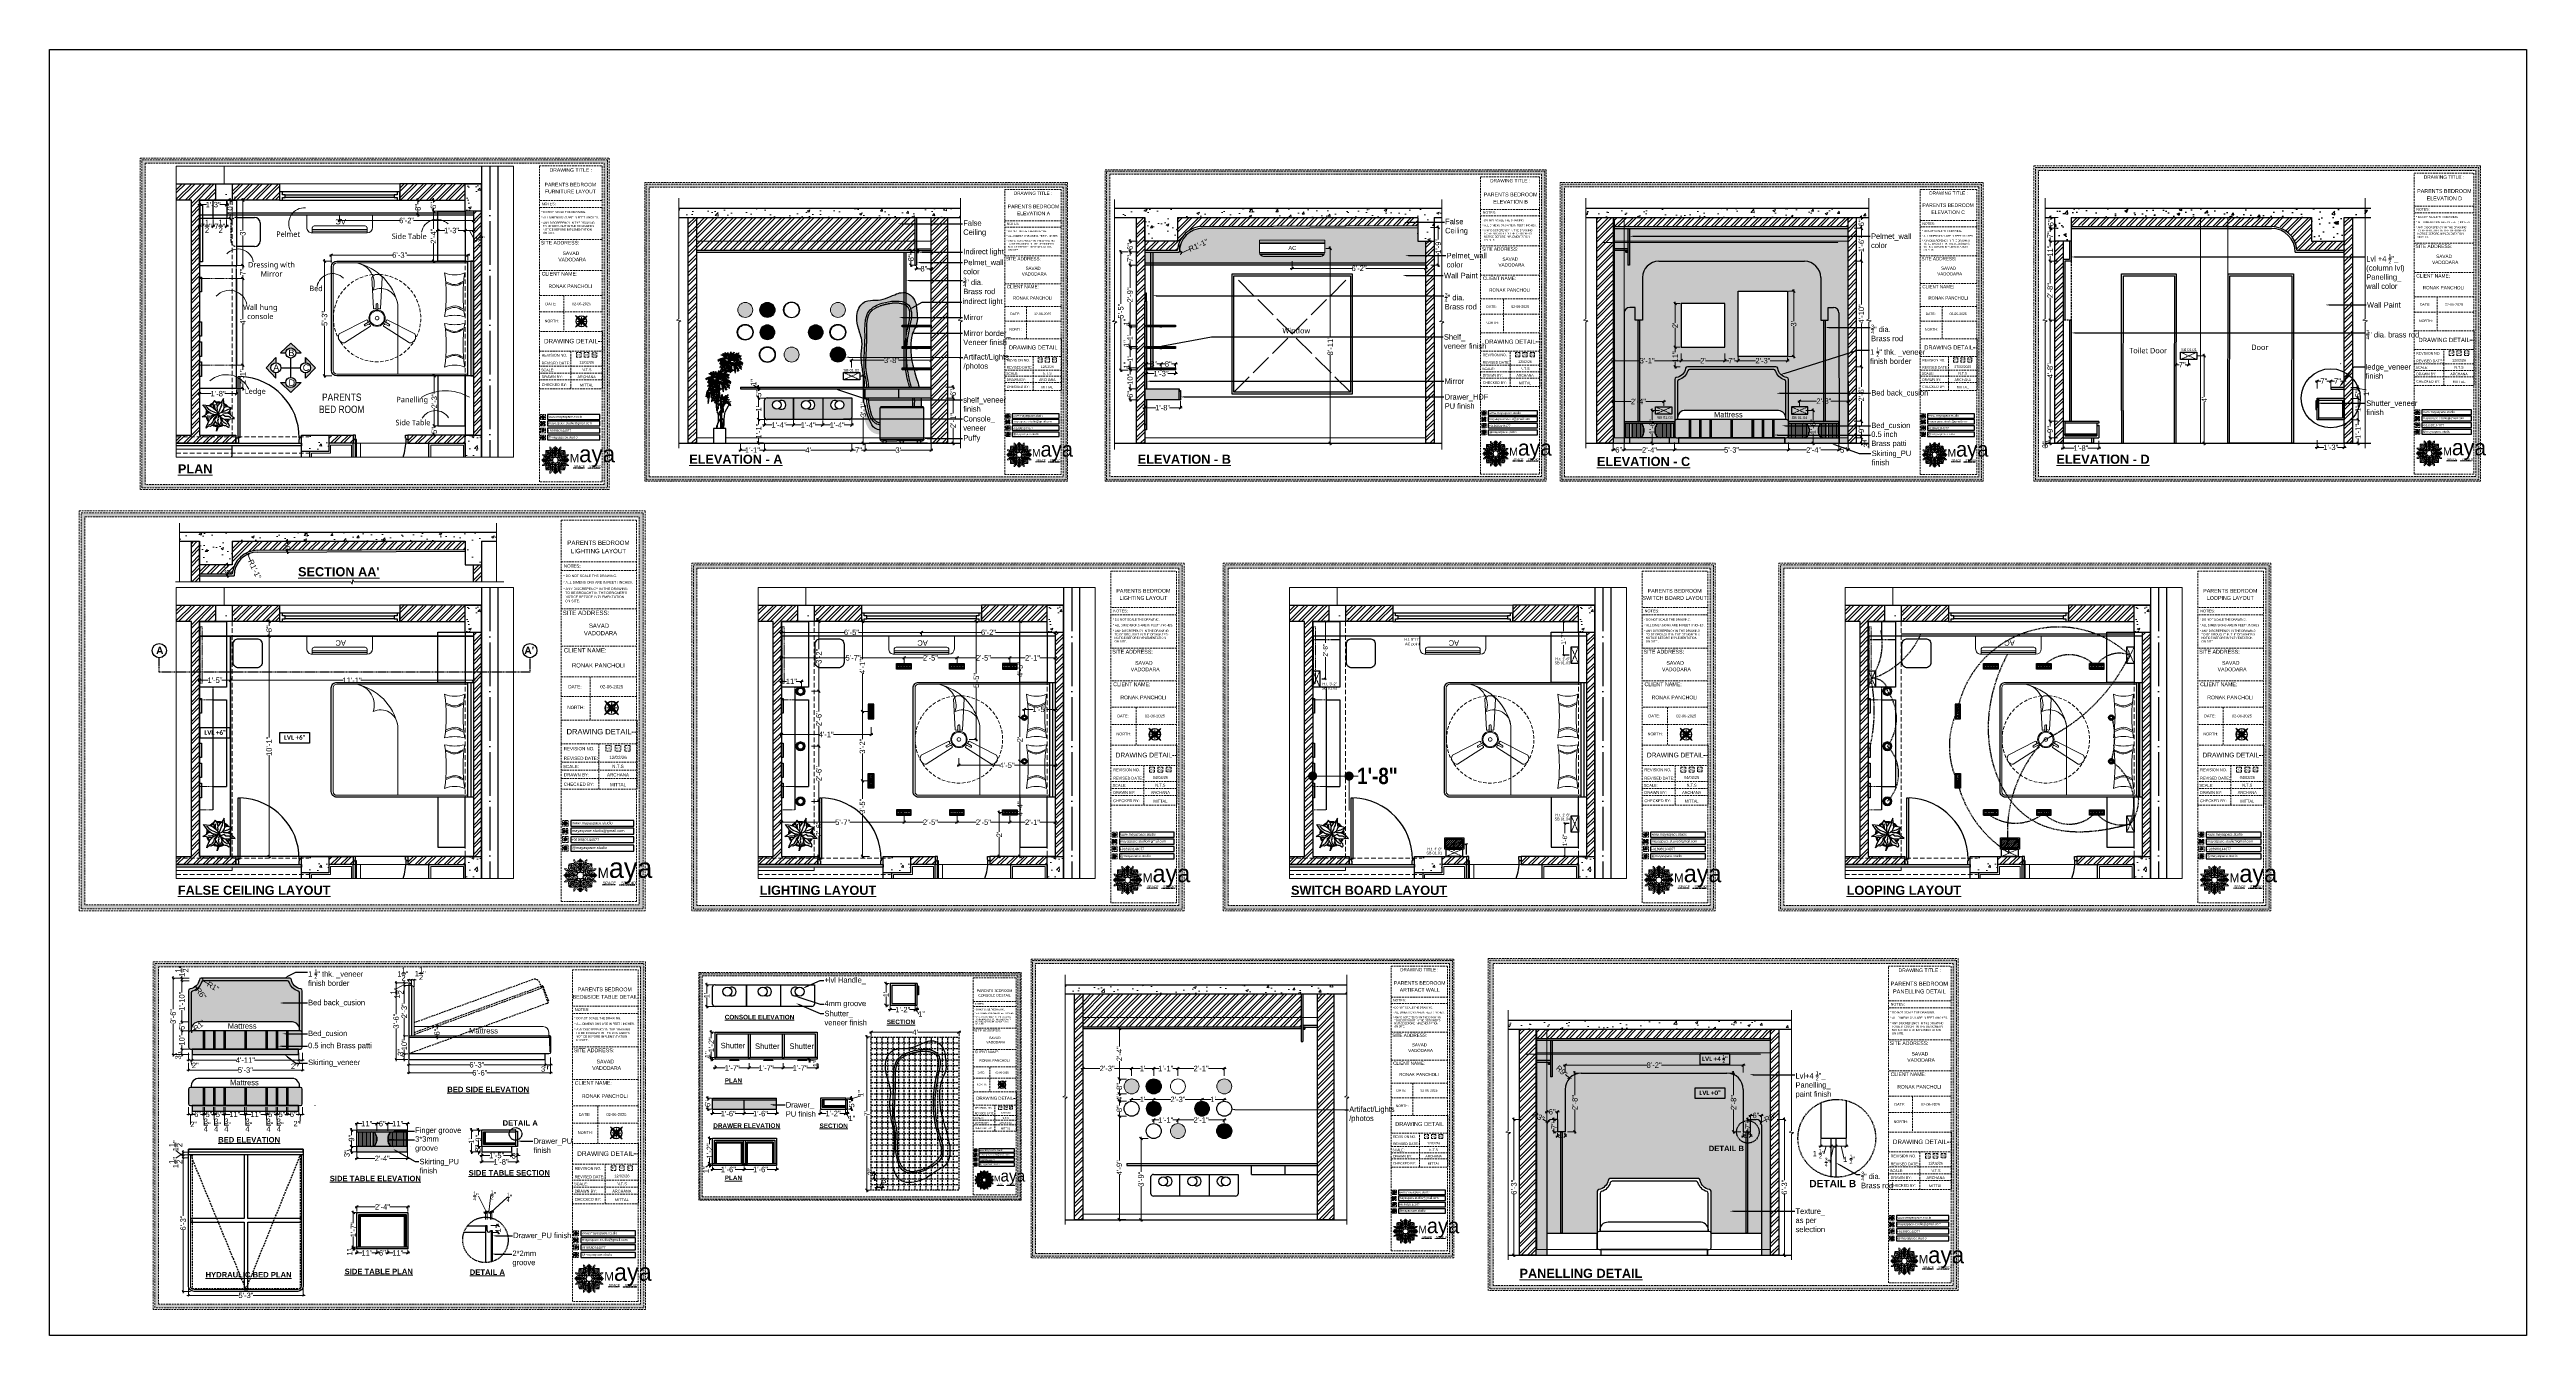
# Model space of a CAD drawing. Header units: millimetres. Extents: x 56222 to 3066687, y -650199 to -121287.
# Drawn here: x 133742 to 135103, y -184087 to -183381 of the extents above; entities that cross this region are included whole.
import ezdxf
from ezdxf import colors
from ezdxf.entities.mleader import LeaderData, LeaderLine
from ezdxf.enums import TextEntityAlignment as Align
from ezdxf.math import Vec2, Vec3

# ---------------------------------------------------------------- set-up
doc = ezdxf.new("R2010")
doc.units = ezdxf.units.MM
doc.header["$MEASUREMENT"] = 0
doc.header["$PDMODE"] = 35
for name, pattern in [('00 . GROUND FLOOR$0$DASHED', [0.75, 0.5, -0.25]), ('00-Floor Plan$0$DASHED', [0.75, 0.5, -0.25]), ('ACAD_ISO02W100', [15, 12, -3]), ('ACAD_ISO04W100', [30, 24, -3, 0, -3]), ('DASHED', [0.75, 0.5, -0.25]), ('DASHED2', [0.375, 0.25, -0.125]), ('DASHEDX2', [1.5, 1, -0.5])]:
    doc.linetypes.add(name, pattern=pattern)
doc.layers.get('Defpoints').update_dxf_attribs({"color": 220})
for name, color, linetype, lineweight in [('$TD_AUDIT_GENERATED_(A0BDF17)', 32, 'Continuous', 30), ('COLUMN', 1, 'Continuous', 30), ('DIM.', 250, 'Continuous', 13), ('dim05', 1, 'Continuous', 13), ('Dimension', 10, 'DASHEDX2', 20), ('el', 7, 'Continuous', 20), ('ELEC-wires', 1, 'DASHED2', 13), ('Electrical', 84, 'Continuous', 30), ('ELEVATION', 250, 'Continuous', 9), ('FIRST FLOOR ( TEXT )', 7, 'Continuous', 9), ('FUR1', 22, 'Continuous', 0), ('FURNI', 25, 'Continuous', 5), ('FURNITURE', 32, 'Continuous', 9), ('furniture dimensions', 1, 'DASHED', 0), ('FURNITURE-1', 252, 'Continuous', 13), ('glass', 132, 'Continuous', 20), ('GROUND FLOOR', 7, 'Continuous', 9), ('GROUND FLOOR  ( HATCH )', 251, 'Continuous', 9), ('GROUND FLOOR  ( PLINE )', 251, 'Continuous', 30), ('Labelling', 1, 'Continuous', 25), ('NAME PLATE', 7, 'Continuous', 25), ('SECTION ( HATCH  )', 252, 'Continuous', 9), ('SECTION ( SLAB PLine )', 104, 'Continuous', 30), ('Text', 7, 'Continuous', 15), ('title block', 7, 'Continuous', 9), ('wall', 7, 'Continuous', 30), ('X_PLOT', 1, 'Continuous', 9), ('XX~SLAB ( BEAM )~ ( DIM )', 7, 'Continuous', 9)]:
    doc.layers.add(name, color=color, linetype=linetype, lineweight=lineweight)
for name, color, linetype in [('09ELECTRICAL', 5, 'Continuous'), ('AR DOOR', 40, 'Continuous'), ('AR ELE-5', 134, 'Continuous'), ('AR HATCH-7', 7, 'Continuous'), ('Edges', 7, 'Continuous'), ('Labels and Texts', 8, 'Continuous')]:
    doc.layers.add(name, color=color, linetype=linetype)
doc.layers.add('XX~SLAB ( PLINE )', color=251, linetype='Continuous', plot=False)
doc.styles.add('Arial', font='arial.ttf')
doc.styles.add('century g', font='GOTHIC.TTF')
doc.styles.add('Cn_BT_9 ( BOLD )', font='swisscb.ttf', dxfattribs={"height": 9})
doc.styles.add('KATHA', font='swissc.ttf')
doc.styles.get("Standard").update_dxf_attribs({"font": 'arial.ttf', "height": 6})
doc.styles.add('style4', font='ARIALN.TTF')
doc.styles.add('TEXT', font='eurr____.ttf')
doc.dimstyles.new('Archana', dxfattribs={"dimtxt": 2, "dimasz": 0.75, "dimexe": 0.5, "dimexo": 0.5, "dimgap": 0, "dimtad": 0, "dimzin": 0, "dimdsep": 46, "dimlunit": 4, "dimtxsty": 'century g', "dimblk": 'OBLIQUE', "dimcen": 0, "dimdle": 1, "dimclrd": 256, "dimclre": 256, "dimclrt": 256, "dimadec": 0, "dimazin": 0, "dimtfac": 1, "dimtofl": 0, "dimtmove": 1, "dimatfit": 3, "dimfxl": 1, "dimfxlon": 1, "dimtolj": 1, "dimtzin": 0, "dimlwd": -1, "dimlwe": -1, "dimarcsym": 0})
doc.dimstyles.new('Cn_BT_9 ( BOLD )', dxfattribs={"dimtxt": 9, "dimasz": 5, "dimexe": 1.5, "dimexo": 0, "dimgap": 0.09, "dimtad": 0, "dimzin": 3, "dimdsep": 46, "dimlunit": 4, "dimtxsty": 'Cn_BT_9 ( BOLD )', "dimblk": 'DOT', "dimcen": 0.09, "dimdle": 1.5, "dimclrd": 251, "dimclre": 251, "dimclrt": 5, "dimadec": 0, "dimazin": 0, "dimtfac": 0.75, "dimtofl": 0, "dimtmove": 0, "dimatfit": 3, "dimfxl": 0, "dimtolj": 1, "dimtzin": 0, "dimlwd": 15, "dimlwe": 15, "dimarcsym": 0})
doc.dimstyles.new('ISO-25', dxfattribs={"dimtxt": 2.5, "dimasz": 1, "dimexe": 0.5, "dimexo": 1, "dimtad": 0, "dimdec": 1, "dimlunit": 4, "dimtxsty": 'Standard', "dimblk": 'OBLIQUE', "dimcen": 2.5, "dimclrd": 1, "dimclre": 1, "dimclrt": 5, "dimadec": 0, "dimazin": 0, "dimtfac": 1, "dimtdec": 1, "dimtmove": 0, "dimatfit": 3, "dimfxl": 1, "dimlwd": -1, "dimarcsym": 0})
pattern_1 = [(50, (0, 0), (14.34520365, -1.2550427), [1.5, -16.5]), (355, (0, 0), (-2.7750267, 15.0438427), [1.2, -13.2]), (100.4514445, (1.195, -0.105), (11.5701769, 13.7887998), [1.2748038, -14.0228422]), (46.1842, (0, 4), (21.3448266, -3.3103856), [2.25, -24.75]), (96.635635, (1.779, 3.724), (18.693239, 19.482372), [1.9122068, -21.0342752]), (351.184164, (0, 4), (18.693239, 19.482372), [1.8, -19.8]), (21, (2, 3), (11.93814104, -8.0523778), [1.5, -16.5]), (326, (2, 3), (4.8663066, 14.5030009), [1.2, -13.2]), (71.451445, (2.995, 2.329), (16.8044475, 6.45062306), [1.2748038, -14.0228422]), (37.5, (0, 0), (0.24319711, 6.65787708), [0, -13.04, 0, -13.4, 0, -13.25]), (7.5, (0, 0), (5.26139075, 7.88823424), [0, -7.64, 0, -12.74, 0, -5.05]), (327.5, (-4.46, 0), (10.67644872, -0.45109743), [0, -5, 0, -15.6, 0, -20.7]), (317.5, (-6.46, 0), (11.6637234, 2.00209965), [0, -6.5, 0, -10.36, 0, -14.7])]
pattern_2 = [(45, (-19.982, -2.0757), (-2.65165043, 2.65165043), []), (45, (-18.2143, -2.0757), (-2.65165043, 2.65165043), [])]
pattern_3 = [(0, (0, 0), (0.05, 0.0866025403), [0.0125, -0.0875]), (90, (0.00625, 0), (-0.05, 0.0866025403), [0.00625, -0.1669550806]), (90, (0.00781, 0), (-0.05, 0.0866025403), [0.005, -0.1682050806]), (90, (0.00469, 0), (-0.05, 0.0866025403), [0.005, -0.1682050806]), (60, (0.009375, 0), (-0.049999999932, 0.08660254034), [0.004, -0.096]), (120, (0.003125, 0), (-0.099999999932, 4e-11), [0.004, -0.096])]
pattern_4 = [(45, (319.7103, -231.3896), (-2.65165043, 2.65165043), []), (45, (321.478, -231.3896), (-2.65165043, 2.65165043), [])]
pattern_5 = [(50, (319.71, -231.39), (14.34520365, -1.2550427), [1.5, -16.5]), (355, (319.71, -231.39), (-2.7750267, 15.0438427), [1.2, -13.2]), (100.4514445, (320.906, -231.494), (11.5701769, 13.7887998), [1.2748038, -14.0228422]), (46.1842, (319.71, -227.39), (21.3448266, -3.3103856), [2.25, -24.75]), (96.635635, (321.49, -227.666), (18.693239, 19.482372), [1.9122068, -21.0342752]), (351.184164, (319.71, -227.39), (18.693239, 19.482372), [1.8, -19.8]), (21, (321.71, -228.39), (11.93814104, -8.0523778), [1.5, -16.5]), (326, (321.71, -228.39), (4.8663066, 14.5030009), [1.2, -13.2]), (71.451445, (322.705, -229.06), (16.8044475, 6.45062306), [1.2748038, -14.0228422]), (37.5, (319.7103, -231.3896), (0.24319711, 6.65787708), [0, -13.04, 0, -13.4, 0, -13.25]), (7.5, (319.71, -231.39), (5.26139075, 7.88823424), [0, -7.64, 0, -12.74, 0, -5.05]), (327.5, (315.2503, -231.3896), (10.67644872, -0.45109743), [0, -5, 0, -15.6, 0, -20.7]), (317.5, (313.25, -231.39), (11.6637234, 2.00209965), [0, -6.5, 0, -10.36, 0, -14.7])]
pattern_6 = [(45, (0, -231.3902), (-2.65165043, 2.65165043), []), (45, (1.7678, -231.3902), (-2.65165043, 2.65165043), [])]
pattern_7 = [(50, (0, -231.39), (14.34520365, -1.2550427), [1.5, -16.5]), (355, (0, -231.39), (-2.7750267, 15.0438427), [1.2, -13.2]), (100.4514445, (1.195, -231.495), (11.5701769, 13.7887998), [1.2748038, -14.0228422]), (46.1842, (0, -227.39), (21.3448266, -3.3103856), [2.25, -24.75]), (96.635635, (1.779, -227.666), (18.693239, 19.482372), [1.9122068, -21.0342752]), (351.184164, (0, -227.39), (18.693239, 19.482372), [1.8, -19.8]), (21, (2, -228.39), (11.93814104, -8.0523778), [1.5, -16.5]), (326, (2, -228.39), (4.8663066, 14.5030009), [1.2, -13.2]), (71.451445, (2.995, -229.061), (16.8044475, 6.45062306), [1.2748038, -14.0228422]), (37.5, (0, -231.39), (0.24319711, 6.65787708), [0, -13.04, 0, -13.4, 0, -13.25]), (7.5, (0, -231.39), (5.26139075, 7.88823424), [0, -7.64, 0, -12.74, 0, -5.05]), (327.5, (-4.46, -231.39), (10.67644872, -0.45109743), [0, -5, 0, -15.6, 0, -20.7]), (317.5, (-6.46, -231.39), (11.6637234, 2.00209965), [0, -6.5, 0, -10.36, 0, -14.7])]
pattern_8 = [(45, (611.6163, -231.3896), (-2.65165043, 2.65165043), []), (45, (613.384, -231.3896), (-2.65165043, 2.65165043), [])]
pattern_9 = [(50, (611.616, -231.39), (14.34520365, -1.2550427), [1.5, -16.5]), (355, (611.616, -231.39), (-2.7750267, 15.0438427), [1.2, -13.2]), (100.4514445, (612.812, -231.494), (11.5701769, 13.7887998), [1.2748038, -14.0228422]), (46.1842, (611.616, -227.39), (21.3448266, -3.3103856), [2.25, -24.75]), (96.635635, (613.395, -227.666), (18.693239, 19.482372), [1.9122068, -21.0342752]), (351.184164, (611.616, -227.39), (18.693239, 19.482372), [1.8, -19.8]), (21, (613.616, -228.39), (11.93814104, -8.0523778), [1.5, -16.5]), (326, (613.616, -228.39), (4.8663066, 14.5030009), [1.2, -13.2]), (71.451445, (614.611, -229.06), (16.8044475, 6.45062306), [1.2748038, -14.0228422]), (37.5, (611.6163, -231.3896), (0.24319711, 6.65787708), [0, -13.04, 0, -13.4, 0, -13.25]), (7.5, (611.616, -231.39), (5.26139075, 7.88823424), [0, -7.64, 0, -12.74, 0, -5.05]), (327.5, (607.1563, -231.3896), (10.67644872, -0.45109743), [0, -5, 0, -15.6, 0, -20.7]), (317.5, (605.156, -231.39), (11.6637234, 2.00209965), [0, -6.5, 0, -10.36, 0, -14.7])]
pattern_10 = [(45, (916.9106, -231.3896), (-2.65165043, 2.65165043), []), (45, (918.6784, -231.3896), (-2.65165043, 2.65165043), [])]
pattern_11 = [(50, (916.911, -231.39), (14.34520365, -1.2550427), [1.5, -16.5]), (355, (916.91, -231.39), (-2.7750267, 15.0438427), [1.2, -13.2]), (100.4514445, (918.106, -231.494), (11.5701769, 13.7887998), [1.2748038, -14.0228422]), (46.1842, (916.91, -227.39), (21.3448266, -3.3103856), [2.25, -24.75]), (96.635635, (918.69, -227.666), (18.693239, 19.482372), [1.9122068, -21.0342752]), (351.184164, (916.91, -227.39), (18.693239, 19.482372), [1.8, -19.8]), (21, (918.911, -228.39), (11.93814104, -8.0523778), [1.5, -16.5]), (326, (918.91, -228.39), (4.8663066, 14.5030009), [1.2, -13.2]), (71.451445, (919.905, -229.06), (16.8044475, 6.45062306), [1.2748038, -14.0228422]), (37.5, (916.9106, -231.3896), (0.24319711, 6.65787708), [0, -13.04, 0, -13.4, 0, -13.25]), (7.5, (916.9106, -231.39), (5.26139075, 7.88823424), [0, -7.64, 0, -12.74, 0, -5.05]), (327.5, (912.4506, -231.3896), (10.67644872, -0.45109743), [0, -5, 0, -15.6, 0, -20.7]), (317.5, (910.451, -231.39), (11.6637234, 2.00209965), [0, -6.5, 0, -10.36, 0, -14.7])]
pattern_12 = [(45, (192.2867, -428.5283), (-2.65165043, 2.65165043), []), (45, (194.0545, -428.5283), (-2.65165043, 2.65165043), [])]
pattern_13 = [(0, (-42.55617, -445.85988), (0.05, 0.0866025403), [0.0125, -0.0875]), (90, (-42.54992, -445.85988), (-0.05, 0.0866025403), [0.00625, -0.1669550806]), (90, (-42.548356, -445.85988), (-0.05, 0.0866025403), [0.005, -0.1682050806]), (90, (-42.55148, -445.85988), (-0.05, 0.0866025403), [0.005, -0.1682050806]), (60, (-42.54679, -445.85988), (-0.049999999932, 0.08660254034), [0.004, -0.096]), (120, (-42.55304, -445.85988), (-0.099999999932, 4e-11), [0.004, -0.096])]

# ---------------------------------------------------------------- blocks, each defined once
blk = doc.blocks.new('ARPLS010')
at = {"linetype": 'ByBlock'}
for p, q in [((-0.47, 0.23), (-0.64, 0.22)), ((-0.64, 0.22), (-0.48, 0.13)), ((-0.36, 0.15), (-0.49, 0.17)), ((-0.48, 0.13), (-0.43, 0.05)), ((-0.36, 0.24), (-0.47, 0.23)), ((-0.43, 0.05), (-0.35, -0.01)), ((-0.28, 0.25), (-0.36, 0.24)), ((-0.29, 0.11), (-0.36, 0.15)), ((-0.29, 0.42), (-0.3, 0.31)), ((-0.3, 0.31), (-0.28, 0.26)), ((-0.28, 0.47), (-0.29, 0.42)), ((-0.18, 0.07), (-0.29, 0.11)), ((-0.25, 0.54), (-0.28, 0.47)), ((-0.21, 0.23), (-0.28, 0.25)), ((-0.18, 0.49), (-0.25, 0.54)), ((-0.22, 0.48), (-0.16, 0.35)), ((-0.13, 0.18), (-0.21, 0.23)), ((-0.13, 0.46), (-0.18, 0.49)), ((-0.11, 0.04), (-0.18, 0.07)), ((-0.16, 0.35), (-0.14, 0.3)), ((-0.14, 0.3), (-0.08, 0.13)), ((-0.07, 0.4), (-0.13, 0.46)), ((-0.06, 0.11), (-0.13, 0.18)), ((-0.01, 0.02), (-0.11, 0.04)), ((-0.08, -0.03), (0.01, 0.02)), ((0, 0.01), (-0.08, -0.16)), ((-0.04, 0.3), (-0.07, 0.4)), ((-0.05, 0.23), (-0.07, 0.14)), ((-0.07, 0.14), (-0.02, 0.02)), ((-0.04, 0.34), (-0.05, 0.23)), ((-0.01, 0.46), (-0.04, 0.34)), ((-0.02, 0.02), (0.01, 0.01)), ((0.12, 0.6), (-0.01, 0.46)), ((0.01, 0.21), (0.08, 0.29)), ((0.06, 0.11), (0.01, 0.21)), ((0.01, 0.01), (0.06, 0.11)), ((0.01, 0), (0.07, 0.03)), ((0.01, 0.02), (0.02, -0.12)), ((0.02, 0), (0.09, 0.01)), ((0.07, 0.03), (0.16, 0.16)), ((0.08, 0.41), (0.09, 0.45)), ((0.08, 0.36), (0.08, 0.41)), ((0.08, 0.29), (0.08, 0.36)), ((0.09, 0.45), (0.13, 0.52)), ((0.09, 0.07), (0.19, 0.09)), ((0.09, 0.01), (0.17, -0.01)), ((0.18, 0.67), (0.12, 0.6)), ((0.23, 0.16), (0.13, 0.13)), ((0.16, 0.16), (0.2, 0.25)), ((0.17, 0.57), (0.18, 0.67)), ((0.2, 0.43), (0.17, 0.57)), ((0.17, -0.01), (0.21, 0)), ((0.19, 0.09), (0.3, 0.12)), ((0.2, 0.35), (0.2, 0.43)), ((0.2, 0.25), (0.2, 0.35)), ((0.21, 0), (0.25, -0.03)), ((0.25, 0.31), (0.22, 0.29)), ((0.32, 0.21), (0.23, 0.16)), ((0.33, 0.38), (0.25, 0.31)), ((0.3, 0.12), (0.41, 0.07)), ((0.31, 0.11), (0.37, 0.13)), ((0.31, -0.01), (0.43, 0.01)), ((0.36, 0.27), (0.32, 0.21)), ((0.41, 0.44), (0.33, 0.38)), ((0.42, 0.37), (0.36, 0.27)), ((0.37, 0.13), (0.43, 0.18)), ((0.48, 0.46), (0.41, 0.44)), ((0.41, 0.07), (0.48, 0.02)), ((0.43, 0.18), (0.46, 0.24)), ((0.46, 0.3), (0.48, 0.35)), ((0.46, 0.24), (0.46, 0.3)), ((0.54, 0.43), (0.48, 0.46)), ((0.48, 0.35), (0.53, 0.42)), ((0.48, 0.02), (0.69, -0.07)), ((0.53, 0.42), (0.54, 0.43)), ((-0.46, -0.07), (-0.56, -0.15)), ((-0.56, -0.15), (-0.52, -0.17)), ((-0.52, -0.17), (-0.45, -0.22)), ((-0.37, -0.04), (-0.46, -0.07)), ((-0.45, -0.22), (-0.36, -0.2)), ((-0.34, -0.14), (-0.41, -0.12)), ((-0.38, -0.62), (-0.37, -0.5)), ((-0.27, -0.53), (-0.38, -0.62)), ((-0.31, -0.03), (-0.37, -0.04)), ((-0.37, -0.5), (-0.36, -0.41)), ((-0.36, -0.2), (-0.26, -0.2)), ((-0.36, -0.41), (-0.32, -0.29)), ((-0.35, -0.01), (-0.26, -0.05)), ((-0.27, -0.13), (-0.34, -0.14)), ((-0.32, -0.29), (-0.26, -0.2)), ((-0.29, -0.45), (-0.31, -0.5)), ((-0.2, -0.38), (-0.29, -0.45)), ((-0.19, -0.11), (-0.27, -0.13)), ((-0.14, -0.45), (-0.27, -0.53)), ((-0.26, -0.05), (-0.19, -0.04)), ((-0.26, -0.2), (-0.17, -0.1)), ((-0.14, -0.3), (-0.2, -0.38)), ((-0.19, -0.04), (-0.11, -0.05)), ((-0.17, -0.1), (-0.08, -0.03)), ((-0.08, -0.16), (-0.14, -0.3)), ((-0.02, -0.29), (-0.14, -0.45)), ((-0.11, -0.05), (-0.09, -0.04)), ((-0.04, -0.43), (-0.07, -0.35)), ((0, -0.48), (-0.04, -0.43)), ((0.02, -0.12), (-0.02, -0.29)), ((0.06, -0.27), (0, -0.18)), ((0.1, -0.65), (0, -0.48)), ((0.01, -0.01), (0.02, 0)), ((0.08, -0.06), (0.01, -0.01)), ((0.02, -0.02), (0.12, -0.12)), ((0.07, -0.18), (0.02, -0.1)), ((0.08, -0.34), (0.06, -0.27)), ((0.06, -0.45), (0.07, -0.41)), ((0.12, -0.24), (0.07, -0.18)), ((0.07, -0.41), (0.08, -0.34)), ((0.14, -0.08), (0.08, -0.06)), ((0.11, -0.5), (0.1, -0.65)), ((0.15, -0.45), (0.11, -0.5)), ((0.12, -0.12), (0.2, -0.19)), ((0.18, -0.3), (0.12, -0.24)), ((0.2, -0.14), (0.14, -0.08)), ((0.14, -0.26), (0.16, -0.34)), ((0.16, -0.34), (0.15, -0.45)), ((0.25, -0.36), (0.18, -0.3)), ((0.28, -0.12), (0.2, -0.14)), ((0.2, -0.19), (0.27, -0.2)), ((0.25, -0.03), (0.31, -0.01)), ((0.38, -0.42), (0.25, -0.36)), ((0.27, -0.2), (0.31, -0.22)), ((0.37, -0.06), (0.28, -0.12)), ((0.28, -0.11), (0.36, -0.16)), ((0.31, -0.22), (0.41, -0.3)), ((0.36, -0.16), (0.45, -0.23)), ((0.46, -0.02), (0.37, -0.06)), ((0.5, -0.47), (0.38, -0.42)), ((0.41, -0.3), (0.45, -0.39)), ((0.45, -0.23), (0.5, -0.32)), ((0.69, -0.07), (0.46, -0.02)), ((0.5, -0.32), (0.49, -0.4)), ((0.49, -0.4), (0.53, -0.45)), ((0.57, -0.49), (0.5, -0.47)), ((0.53, -0.45), (0.57, -0.49))]:
    blk.add_line(p, q, dxfattribs=at)
for radius, start, end in [(0.5, 164.9216, 191.0302), (0.458, 169.9629, 188.6517), (0.5, 126.2799, 152.7042), (0.458, 130.7647, 148.9789), (0.5, 87.2367, 107.9154), (0.458, 91.6596, 104.0784), (0.5, 49.0791, 67.0324), (0.458, 49.8461, 63.9764), (0.458, 5.0517, 21.9108), (0.5, 1.3782, 25.7565), (0.5, 205.1623, 226.3204), (0.458, 207.232, 224.0819), (0.5, 249.553, 272.4234), (0.458, 252.8522, 267.711), (0.5, 283.5324, 308.8712), (0.458, 289.266, 306.1107), (0.458, 334.5625, 357.1532), (0.5, 333.6991, 357.5577)]:
    blk.add_arc((0, 0), radius, start, end, dxfattribs=at)
blk = doc.blocks.new('*U20')
for points in [[(0, 0), (0, 1120), (30, 1120), (30, 0)], [(-40, 0), (0, 0), (0, -30), (10, -30), (10, -100), (-40, -100)], [(1160, 0), (1120, 0), (1120, -30), (1110, -30), (1110, -100), (1160, -100)]]:
    blk.add_lwpolyline(points, close=True)
at = {"layer": 'AR ELE-5', "linetype": 'ByBlock', "ltscale": 15}
blk.add_arc((-2, -1), 1122, 0.0347, 87.627, dxfattribs=at)
blk = doc.blocks.new('fan')
at = {"layer": 'Electrical', "lineweight": 15, "ltscale": 20}
for p, q in [((3300835.3, -509900.8), (3300836.5, -509923.4)), ((3300841.8, -509923.4), (3300843, -509900.8)), ((3300838.5, -509924.6), (3300838.5, -509920.2)), ((3300839.8, -509920.3), (3300839.8, -509924.6)), ((3300831.7, -509931.8), (3300811.5, -509942.1)), ((3300815.3, -509948.7), (3300834.3, -509936.4)), ((3300829.9, -509935.1), (3300833.6, -509932.9)), ((3300834.3, -509934.1), (3300830.6, -509936.2)), ((3300847.7, -509936.2), (3300844, -509934.1)), ((3300844, -509936.4), (3300863, -509948.7)), ((3300844.6, -509932.9), (3300848.4, -509935.1)), ((3300866.8, -509942.1), (3300846.6, -509931.8))]:
    blk.add_line(p, q, dxfattribs=at)
at = {"layer": 'Electrical', "linetype": 'DASHED', "lineweight": 15, "ltscale": 5}
blk.add_circle((3300839.1, -509930.5), 32, dxfattribs=at)
at = {"layer": 'Electrical', "lineweight": 15, "ltscale": 20}
for centre, major_axis, start_param, end_param in [((3300839.1, -509902.9), (3.12, 3.12), -0.272136, 1.842967), ((3300839.1, -509930.5), (4.24, -4.24), 3.14161, 9.424795), ((3300839.1, -509930.5), (3.77, -3.77), 1.749190548672175e-05, 6.283202799085073), ((3300837.1, -509923.1), (0.51, 0.51), 2.863014, 4.257784), ((3300839.1, -509926.4), (2.27, -2.27), 2.565057, 2.951308), ((3300839.1, -509930.5), (0.943, 0.943), 1.570814, 7.853999), ((3300839.1, -509920.5), (0.501, 0.501), -0.465536, 1.983618), ((3300839.1, -509926.4), (2.27, 2.27), 0.19032, 0.57657), ((3300841.2, -509923.1), (0.51, -0.51), 5.167028, 6.561799), ((3300815.3, -509944.3), (3.12, -3.12), 3.393055, 5.508159), ((3300830.5, -509935.5), (0.501, -0.501), 3.199655, 5.648809), ((3300831.7, -509932.5), (0.51, -0.51), 0.978238, 2.373008), ((3300835.6, -509932.6), (2.27, -2.27), 3.855511, 4.241762), ((3300835.6, -509932.6), (2.27, -2.27), 4.659452, 5.045703), ((3300833.7, -509936), (0.51, 0.51), -1.325776, 0.068994), ((3300844.6, -509936), (0.51, -0.51), 3.072633, 4.467404), ((3300842.7, -509932.6), (2.27, 2.27), 4.37911, 4.765361), ((3300842.7, -509932.6), (2.27, 2.27), 5.183051, 5.569301), ((3300846.6, -509932.5), (0.51, -0.51), 2.339416, 3.734186), ((3300847.8, -509935.5), (0.501, 0.501), 3.723254, 6.172408), ((3300863, -509944.3), (3.12, -3.12), 5.48745, 7.602554)]:
    blk.add_ellipse(centre, major_axis=major_axis, ratio=1, start_param=start_param, end_param=end_param, dxfattribs=at)
blk = doc.blocks.new('ac paln')
at = {"layer": 'Electrical', "lineweight": 15}
for p, q in [((389238.7, -37646.4), (389238.7, -37610.3)), ((389238.7, -37610.3), (389245.7, -37610.3)), ((389244.8, -37642.3), (389244.8, -37614.4)), ((389245.8, -37613.3), (389248.7, -37613.3)), ((389246.8, -37643.4), (389246.8, -37613.3)), ((389247.8, -37643.4), (389247.8, -37613.3)), ((389248.7, -37613.3), (389248.7, -37643.4)), ((389248.7, -37643.4), (389248.7, -37613.3)), ((389245.8, -37643.4), (389248.7, -37643.4)), ((389248.7, -37643.4), (389248.7, -37643.4)), ((389245.7, -37646.4), (389238.7, -37646.4))]:
    blk.add_line(p, q, dxfattribs=at)
for centre, start, end in [((389245.7, -37613.3), 0, 90), ((389245.7, -37643.4), 270, 0)]:
    blk.add_arc(centre, 3.01, start, end, dxfattribs=at)
at = {"layer": 'Electrical', "lineweight": 15, "extrusion": (0, 0, -1)}
for centre, start_param, end_param in [((389245.8, -37614.4), -0.785398, 0.785398), ((389245.8, -37642.3), 3.926991, 5.497787)]:
    blk.add_ellipse(centre, major_axis=(-0.71, 0.71), ratio=1, start_param=start_param, end_param=end_param, dxfattribs=at)
at = {"layer": 'Text', "style": 'TEXT'}
blk.add_text('AC', height=3, rotation=270, dxfattribs=at).set_placement((389241, -37624.9))
blk = doc.blocks.new('zw$7A8B')
at = {"layer": 'Electrical', "lineweight": 9}
for p, q in [((0, 12), (0, 2.9)), ((0.3, 2.1), (47.7, 2.1)), ((0.8, 1.2), (47.2, 1.2)), ((3, 0), (45, 0))]:
    blk.add_line(p, q, dxfattribs=at)
at = {"layer": 'Electrical', "lineweight": 9, "ltscale": 2}
for p, q in [((0, 12), (48, 12)), ((0, 2.9), (0, 12)), ((48, 2.9), (0, 2.9)), ((48, 12), (48, 2.9))]:
    blk.add_line(p, q, dxfattribs=at)
at = {"layer": 'Electrical', "lineweight": 9, "ltscale": 15}
for p, q in [((0, 10.7), (48, 10.7)), ((0, 9.5), (48, 9.5))]:
    blk.add_line(p, q, dxfattribs=at)
at = {"layer": 'Electrical', "lineweight": 9}
for centre, start, end in [((3.6, 3.6), 191.5479, 261.1486), ((44.4, 3.6), 278.8514, 348.4521)]:
    blk.add_arc(centre, 3.68, start, end, dxfattribs=at)
at = {"layer": 'Electrical', "ltscale": 10, "insert": (21.3, 7.8), "char_height": 2.93, "width": 6.705, "attachment_point": 1}
blk.add_mtext('AC', dxfattribs=at)
blk = doc.blocks.new('A$C76AA168E')
at = {"color": 96, "linetype": 'ByBlock'}
for p, q in [((233, 1336), (191, 1316)), ((191, 1316), (208, 1317)), ((223, 1321), (197, 1301)), ((197, 1301), (197, 1299)), ((197, 1299), (199, 1299)), ((199, 1299), (207, 1306)), ((207, 1306), (232, 1316)), ((208, 1317), (217, 1314)), ((210, 1324), (240, 1341)), ((242, 1327), (210, 1324)), ((217, 1314), (226, 1320)), ((222, 1325), (218, 1323)), ((242, 1284), (221, 1262)), ((221, 1262), (221, 1260)), ((221, 1260), (226, 1261)), ((226, 1320), (223, 1321)), ((224, 1203), (223, 1197)), ((223, 1197), (225, 1196)), ((225, 1267), (224, 1266)), ((224, 1266), (225, 1267)), ((225, 1204), (224, 1203)), ((224, 1203), (225, 1204)), ((225, 1196), (234, 1203)), ((226, 1261), (242, 1272)), ((233, 1211), (226, 1206)), ((232, 1316), (238, 1321)), ((242, 1306), (232, 1286)), ((232, 1286), (234, 1286)), ((273, 1347), (233, 1336)), ((234, 1286), (261, 1314)), ((234, 1203), (263, 1234)), ((237, 1243), (240, 1249)), ((240, 1242), (237, 1243)), ((264, 1236), (237, 1211)), ((241, 1223), (237, 1216)), ((238, 1321), (246, 1322)), ((253, 1195), (238, 1161)), ((248, 1284), (239, 1276)), ((239, 1276), (241, 1275)), ((240, 1341), (277, 1337)), ((240, 1249), (257, 1307)), ((260, 1274), (240, 1242)), ((241, 1275), (249, 1280)), ((290, 1323), (242, 1327)), ((245, 1315), (242, 1306)), ((259, 1304), (242, 1284)), ((242, 1272), (252, 1269)), ((245, 1395), (246, 1399)), ((251, 1392), (245, 1395)), ((275, 1235), (245, 1169)), ((246, 1399), (267, 1398)), ((246, 1322), (248, 1320)), ((246, 1167), (273, 1196)), ((247, 1312), (248, 1307)), ((247, 1237), (268, 1265)), ((248, 1307), (264, 1307)), ((249, 1280), (248, 1284)), ((257, 1391), (251, 1392)), ((251, 1317), (254, 1322)), ((252, 1269), (283, 1317)), ((252, 1291), (253, 1292)), ((253, 1238), (252, 1237)), ((252, 1237), (253, 1238)), ((253, 1167), (279, 1198)), ((254, 1322), (267, 1322)), ((254, 1241), (255, 1242)), ((256, 1244), (257, 1245)), ((279, 1383), (257, 1391)), ((284, 1214), (257, 1195)), ((259, 1247), (263, 1252)), ((265, 1280), (260, 1274)), ((260, 1195), (260, 1189)), ((260, 1189), (262, 1189)), ((261, 1314), (275, 1315)), ((267, 1245), (261, 1237)), ((262, 1305), (262, 1301)), ((262, 1189), (267, 1198)), ((263, 1185), (262, 1184)), ((262, 1184), (263, 1185)), ((264, 1254), (271, 1261)), ((279, 1319), (265, 1309)), ((279, 1284), (265, 1280)), ((267, 1322), (271, 1320)), ((268, 1252), (267, 1245)), ((267, 1239), (272, 1245)), ((268, 1392), (308, 1352)), ((268, 1286), (270, 1291)), ((269, 1284), (268, 1286)), ((268, 1265), (280, 1277)), ((284, 1290), (269, 1284)), ((269, 1254), (270, 1255)), ((271, 1419), (276, 1421)), ((291, 1386), (271, 1419)), ((285, 1304), (271, 1293)), ((271, 1258), (273, 1260)), ((271, 1235), (272, 1213)), ((273, 1228), (271, 1221)), ((272, 1263), (275, 1266)), ((273, 1262), (272, 1263)), ((272, 1263), (273, 1262)), ((272, 1245), (273, 1243)), ((273, 1243), (272, 1237)), ((312, 1346), (273, 1347)), ((273, 1196), (290, 1214)), ((275, 1266), (276, 1265)), ((276, 1265), (275, 1263)), ((276, 1421), (290, 1413)), ((280, 1252), (276, 1237)), ((302, 1236), (276, 1211)), ((277, 1337), (287, 1333)), ((278, 1392), (306, 1382)), ((278, 1261), (281, 1266)), ((279, 1259), (278, 1261)), ((317, 1352), (279, 1383)), ((283, 1317), (279, 1319)), ((279, 1305), (291, 1317)), ((308, 1305), (279, 1305)), ((284, 1283), (279, 1284)), ((287, 1262), (279, 1259)), ((279, 1198), (285, 1208)), ((280, 1277), (284, 1283)), ((285, 1395), (281, 1394)), ((281, 1266), (285, 1275)), ((281, 1254), (284, 1257)), ((300, 1351), (284, 1340)), ((284, 1340), (300, 1332)), ((285, 1289), (284, 1290)), ((284, 1257), (291, 1261)), ((285, 1410), (285, 1395)), ((320, 1374), (285, 1410)), ((286, 1290), (285, 1289)), ((285, 1275), (290, 1284)), ((291, 1197), (285, 1158)), ((287, 1289), (286, 1290)), ((287, 1333), (308, 1320)), ((294, 1296), (287, 1289)), ((309, 1290), (287, 1262)), ((294, 1250), (288, 1237)), ((290, 1413), (309, 1383)), ((304, 1322), (290, 1323)), ((290, 1301), (301, 1301)), ((290, 1214), (299, 1216)), ((300, 1382), (291, 1386)), ((291, 1317), (318, 1308)), ((291, 1286), (295, 1291)), ((296, 1194), (291, 1197)), ((292, 1179), (291, 1177)), ((291, 1177), (291, 1167)), ((292, 1263), (299, 1269)), ((292, 1237), (295, 1241)), ((293, 1177), (292, 1179)), ((293, 1167), (293, 1177)), ((300, 1294), (294, 1296)), ((295, 1255), (294, 1250)), ((301, 1214), (294, 1197)), ((295, 1291), (302, 1291)), ((300, 1267), (295, 1255)), ((295, 1241), (298, 1241)), ((318, 1231), (295, 1223)), ((295, 1223), (301, 1214)), ((317, 1229), (296, 1221)), ((298, 1368), (299, 1367)), ((298, 1250), (303, 1267)), ((298, 1241), (309, 1250)), ((299, 1247), (298, 1250)), ((299, 1177), (298, 1176)), ((298, 1176), (298, 1171)), ((299, 1269), (300, 1267)), ((306, 1252), (299, 1247)), ((300, 1188), (299, 1187)), ((299, 1187), (299, 1177)), ((300, 1395), (301, 1394)), ((309, 1383), (300, 1382)), ((307, 1351), (300, 1351)), ((300, 1332), (320, 1337)), ((307, 1298), (300, 1294)), ((301, 1197), (300, 1188)), ((301, 1301), (307, 1298)), ((303, 1199), (301, 1197)), ((302, 1291), (308, 1292)), ((320, 1362), (303, 1380)), ((304, 1239), (303, 1237)), ((306, 1192), (303, 1199)), ((304, 1269), (311, 1275)), ((320, 1253), (304, 1239)), ((304, 1218), (310, 1221)), ((309, 1198), (304, 1218)), ((304, 1176), (306, 1177)), ((304, 1165), (304, 1176)), ((315, 1259), (306, 1252)), ((306, 1136), (311, 1200)), ((306, 1177), (306, 1192)), ((308, 1417), (310, 1419)), ((322, 1393), (308, 1417)), ((324, 1299), (308, 1305)), ((308, 1292), (309, 1290)), ((309, 1430), (310, 1434)), ((316, 1415), (309, 1430)), ((309, 1250), (317, 1254)), ((311, 1200), (309, 1198)), ((310, 1434), (316, 1432)), ((310, 1419), (316, 1415)), ((310, 1221), (315, 1220)), ((315, 1285), (311, 1282)), ((311, 1282), (319, 1280)), ((311, 1275), (318, 1274)), ((351, 1347), (312, 1346)), ((315, 1220), (312, 1212)), ((315, 1405), (322, 1375)), ((315, 1335), (332, 1338)), ((318, 1331), (315, 1335)), ((320, 1281), (315, 1285)), ((319, 1260), (315, 1259)), ((316, 1432), (329, 1419)), ((322, 1421), (316, 1415)), ((325, 1251), (316, 1243)), ((316, 1243), (322, 1242)), ((324, 1236), (316, 1210)), ((317, 1254), (320, 1253)), ((323, 1330), (318, 1331)), ((318, 1308), (335, 1293)), ((318, 1274), (330, 1262)), ((319, 1237), (318, 1237)), ((318, 1237), (319, 1237)), ((319, 1402), (320, 1403)), ((319, 1346), (326, 1353)), ((319, 1280), (320, 1281)), ((326, 1260), (319, 1260)), ((320, 1403), (346, 1376)), ((322, 1375), (320, 1374)), ((326, 1353), (320, 1362)), ((320, 1337), (324, 1332)), ((322, 1280), (320, 1278)), ((320, 1278), (322, 1280)), ((325, 1407), (322, 1421)), ((322, 1386), (322, 1393)), ((330, 1364), (322, 1386)), ((322, 1242), (329, 1247)), ((325, 1189), (322, 1173)), ((324, 1332), (323, 1330)), ((333, 1291), (324, 1299)), ((333, 1397), (325, 1407)), ((331, 1253), (325, 1251)), ((329, 1195), (325, 1189)), ((330, 1262), (326, 1260)), ((326, 1239), (333, 1245)), ((326, 1175), (329, 1187)), ((342, 1392), (329, 1411)), ((329, 1411), (334, 1398)), ((329, 1247), (334, 1251)), ((337, 1224), (329, 1200)), ((329, 1200), (329, 1195)), ((329, 1187), (331, 1191)), ((337, 1352), (330, 1364)), ((334, 1251), (331, 1253)), ((331, 1191), (332, 1199)), ((333, 1183), (331, 1176)), ((331, 1176), (334, 1175)), ((332, 1338), (334, 1338)), ((332, 1199), (334, 1206)), ((334, 1398), (333, 1397)), ((335, 1293), (333, 1291)), ((333, 1245), (335, 1242)), ((334, 1190), (333, 1189)), ((333, 1189), (333, 1183)), ((334, 1390), (335, 1389)), ((334, 1338), (335, 1346)), ((335, 1202), (334, 1190)), ((334, 1175), (338, 1182)), ((335, 1242), (335, 1237)), ((335, 1208), (337, 1210)), ((338, 1206), (335, 1202)), ((337, 1210), (338, 1206)), ((339, 1286), (338, 1285)), ((338, 1285), (338, 1252)), ((338, 1252), (339, 1251)), ((338, 1182), (354, 1200)), ((340, 1293), (339, 1292)), ((339, 1292), (340, 1293)), ((339, 1292), (339, 1286)), ((339, 1251), (339, 1238)), ((339, 1238), (340, 1237)), ((339, 1196), (346, 1213)), ((341, 1194), (339, 1196)), ((340, 1228), (342, 1222)), ((346, 1417), (341, 1416)), ((341, 1416), (343, 1393)), ((341, 1293), (353, 1293)), ((343, 1393), (342, 1392)), ((342, 1222), (347, 1236)), ((345, 1338), (345, 1333)), ((350, 1336), (345, 1338)), ((345, 1333), (370, 1306)), ((346, 1376), (361, 1345)), ((346, 1213), (350, 1219)), ((348, 1431), (347, 1430)), ((347, 1430), (348, 1431)), ((349, 1244), (347, 1237)), ((355, 1422), (349, 1431)), ((353, 1259), (349, 1244)), ((350, 1415), (369, 1335)), ((361, 1327), (350, 1336)), ((350, 1315), (372, 1282)), ((368, 1300), (350, 1311)), ((357, 1236), (350, 1227)), ((351, 1382), (351, 1376)), ((351, 1376), (351, 1382)), ((359, 1343), (351, 1347)), ((353, 1238), (351, 1237)), ((351, 1237), (353, 1238)), ((372, 1383), (353, 1434)), ((353, 1293), (356, 1289)), ((354, 1266), (353, 1265)), ((353, 1265), (353, 1259)), ((355, 1273), (354, 1272)), ((354, 1272), (354, 1266)), ((355, 1245), (354, 1244)), ((354, 1244), (356, 1243)), ((354, 1238), (357, 1237)), ((354, 1200), (356, 1199)), ((355, 1182), (354, 1181)), ((354, 1181), (354, 1173)), ((366, 1389), (355, 1422)), ((356, 1289), (355, 1273)), ((357, 1244), (355, 1245)), ((356, 1199), (355, 1198)), ((355, 1198), (355, 1182)), ((356, 1243), (357, 1244)), ((363, 1236), (356, 1160)), ((358, 1270), (358, 1274)), ((362, 1267), (358, 1270)), ((361, 1345), (359, 1343)), ((359, 1307), (361, 1306)), ((359, 1276), (361, 1277)), ((371, 1311), (361, 1327)), ((361, 1277), (363, 1268)), ((363, 1268), (362, 1267)), ((362, 1177), (380, 1221)), ((362, 1171), (362, 1177)), ((365, 1245), (363, 1242)), ((363, 1242), (363, 1237)), ((368, 1253), (364, 1250)), ((364, 1250), (365, 1245)), ((365, 1280), (369, 1276)), ((370, 1352), (366, 1389)), ((369, 1262), (366, 1259)), ((366, 1259), (368, 1253)), ((376, 1290), (368, 1300)), ((372, 1182), (368, 1181)), ((368, 1181), (369, 1177)), ((369, 1335), (371, 1333)), ((369, 1276), (376, 1290)), ((371, 1276), (369, 1262)), ((369, 1177), (374, 1179)), ((371, 1333), (370, 1351)), ((370, 1306), (371, 1311)), ((373, 1389), (372, 1383)), ((373, 1196), (372, 1195)), ((372, 1195), (373, 1192)), ((374, 1179), (372, 1182)), ((373, 1401), (377, 1393)), ((376, 1401), (373, 1401)), ((377, 1393), (373, 1389)), ((374, 1195), (373, 1196)), ((373, 1192), (374, 1195)), ((382, 1393), (376, 1401)), ((378, 1385), (376, 1354)), ((376, 1354), (381, 1313)), ((376, 1285), (379, 1289)), ((380, 1236), (378, 1224)), ((379, 1323), (381, 1319)), ((379, 1289), (386, 1288)), ((379, 1219), (380, 1211)), ((380, 1211), (379, 1210)), ((379, 1210), (379, 1180)), ((379, 1180), (380, 1179)), ((382, 1243), (380, 1237)), ((380, 1179), (380, 1167)), ((381, 1384), (394, 1352)), ((381, 1313), (386, 1296)), ((385, 1400), (382, 1393)), ((384, 1252), (382, 1251)), ((382, 1251), (382, 1243)), ((385, 1221), (382, 1224)), ((385, 1261), (384, 1260)), ((384, 1260), (384, 1252)), ((385, 1419), (385, 1400)), ((386, 1272), (385, 1270)), ((385, 1270), (385, 1261)), ((387, 1160), (385, 1221)), ((386, 1296), (389, 1292)), ((386, 1288), (387, 1286)), ((387, 1278), (386, 1277)), ((386, 1277), (386, 1272)), ((387, 1286), (387, 1278)), ((388, 1253), (387, 1252)), ((387, 1252), (387, 1237)), ((388, 1146), (387, 1236)), ((390, 1273), (388, 1266)), ((388, 1266), (388, 1253)), ((389, 1423), (398, 1430)), ((389, 1292), (394, 1294)), ((390, 1278), (390, 1273)), ((392, 1403), (394, 1410)), ((394, 1363), (392, 1403)), ((392, 1281), (393, 1282)), ((393, 1282), (404, 1284)), ((394, 1419), (400, 1446)), ((394, 1410), (394, 1419)), ((397, 1352), (394, 1363)), ((396, 1340), (394, 1351)), ((394, 1294), (396, 1340)), ((410, 1214), (396, 1158)), ((398, 1430), (402, 1409)), ((401, 1187), (398, 1182)), ((401, 1311), (400, 1345)), ((404, 1429), (401, 1444)), ((407, 1333), (401, 1311)), ((403, 1198), (401, 1194)), ((402, 1409), (404, 1429)), ((411, 1411), (403, 1401)), ((403, 1401), (408, 1369)), ((403, 1204), (411, 1226)), ((404, 1284), (407, 1277)), ((408, 1351), (407, 1333)), ((410, 1316), (407, 1313)), ((407, 1313), (408, 1305)), ((407, 1277), (407, 1269)), ((407, 1269), (409, 1263)), ((408, 1236), (407, 1214)), ((408, 1305), (411, 1312)), ((409, 1263), (408, 1259)), ((408, 1259), (409, 1253)), ((409, 1253), (408, 1251)), ((408, 1251), (409, 1250)), ((409, 1238), (408, 1237)), ((408, 1206), (408, 1169)), ((409, 1395), (413, 1403)), ((409, 1390), (409, 1395)), ((411, 1387), (409, 1390)), ((409, 1250), (409, 1238)), ((411, 1312), (410, 1316)), ((421, 1395), (411, 1387)), ((415, 1385), (411, 1376)), ((411, 1376), (412, 1358)), ((419, 1370), (411, 1368)), ((411, 1317), (412, 1316)), ((413, 1272), (411, 1269)), ((411, 1269), (412, 1268)), ((411, 1226), (421, 1236)), ((412, 1358), (416, 1362)), ((412, 1351), (413, 1344)), ((412, 1268), (413, 1269)), ((412, 1244), (412, 1251)), ((413, 1243), (412, 1244)), ((413, 1403), (416, 1401)), ((413, 1344), (418, 1351)), ((415, 1270), (413, 1272)), ((413, 1253), (416, 1255)), ((419, 1246), (413, 1243)), ((416, 1401), (415, 1385)), ((424, 1391), (415, 1368)), ((415, 1275), (418, 1278)), ((415, 1275), (415, 1270)), ((416, 1362), (423, 1380)), ((419, 1276), (416, 1273)), ((416, 1255), (416, 1254)), ((418, 1316), (417, 1321)), ((421, 1409), (418, 1411)), ((418, 1323), (420, 1325)), ((421, 1323), (418, 1316)), ((418, 1278), (419, 1276)), ((419, 1354), (426, 1360)), ((419, 1306), (421, 1306)), ((425, 1251), (419, 1246)), ((420, 1325), (421, 1323)), ((420, 1265), (426, 1269)), ((426, 1417), (421, 1409)), ((424, 1383), (421, 1395)), ((423, 1254), (425, 1251)), ((423, 1237), (426, 1237)), ((424, 1257), (425, 1258)), ((426, 1360), (431, 1380)), ((429, 1397), (427, 1389)), ((431, 1335), (427, 1332)), ((427, 1332), (428, 1329)), ((427, 1269), (431, 1270)), ((432, 1267), (427, 1261)), ((427, 1237), (429, 1237)), ((428, 1329), (432, 1333)), ((462, 1331), (428, 1302)), ((428, 1306), (436, 1323)), ((428, 1302), (428, 1306)), ((428, 1255), (431, 1258)), ((428, 1255), (429, 1253)), ((433, 1418), (429, 1423)), ((429, 1253), (441, 1261)), ((431, 1380), (435, 1394)), ((432, 1333), (431, 1335)), ((433, 1280), (431, 1277)), ((431, 1277), (432, 1275)), ((431, 1270), (432, 1267)), ((432, 1425), (435, 1425)), ((440, 1409), (432, 1400)), ((433, 1355), (432, 1341)), ((432, 1341), (443, 1351)), ((432, 1275), (437, 1278)), ((432, 1260), (439, 1267)), ((432, 1236), (443, 1227)), ((451, 1438), (433, 1418)), ((460, 1397), (433, 1355)), ((437, 1278), (433, 1280)), ((435, 1251), (433, 1249)), ((433, 1249), (436, 1245)), ((435, 1425), (442, 1402)), ((435, 1394), (435, 1410)), ((437, 1251), (435, 1251)), ((436, 1245), (441, 1246)), ((441, 1246), (437, 1251)), ((462, 1346), (439, 1324)), ((439, 1267), (447, 1269)), ((440, 1390), (443, 1370)), ((443, 1422), (441, 1419)), ((441, 1261), (446, 1259)), ((442, 1402), (446, 1413)), ((442, 1391), (448, 1403)), ((446, 1421), (443, 1422)), ((466, 1395), (443, 1372)), ((443, 1227), (450, 1210)), ((444, 1352), (468, 1376)), ((444, 1306), (451, 1316)), ((446, 1304), (444, 1306)), ((446, 1254), (444, 1253)), ((444, 1253), (446, 1254)), ((444, 1253), (447, 1246)), ((446, 1413), (446, 1421)), ((451, 1308), (446, 1304)), ((446, 1259), (451, 1258)), ((447, 1236), (446, 1207)), ((446, 1207), (466, 1133)), ((447, 1269), (454, 1269)), ((447, 1253), (452, 1252)), ((447, 1246), (447, 1237)), ((448, 1403), (451, 1438)), ((448, 1290), (449, 1293)), ((451, 1289), (448, 1290)), ((450, 1343), (449, 1345)), ((449, 1293), (456, 1296)), ((452, 1434), (450, 1430)), ((476, 1361), (450, 1343)), ((450, 1347), (455, 1355)), ((450, 1210), (454, 1175)), ((451, 1316), (451, 1308)), ((462, 1294), (451, 1289)), ((451, 1258), (458, 1255)), ((452, 1252), (460, 1246)), ((454, 1269), (455, 1268)), ((455, 1355), (471, 1372)), ((455, 1268), (462, 1268)), ((456, 1296), (462, 1294)), ((458, 1255), (464, 1250)), ((463, 1321), (459, 1319)), ((459, 1319), (459, 1308)), ((459, 1308), (464, 1307)), ((493, 1417), (460, 1397)), ((467, 1321), (460, 1316)), ((460, 1286), (464, 1286)), ((462, 1253), (460, 1254)), ((460, 1254), (462, 1253)), ((460, 1246), (464, 1237)), ((498, 1366), (462, 1346)), ((510, 1355), (462, 1331)), ((462, 1268), (470, 1258)), ((463, 1363), (464, 1364)), ((496, 1335), (464, 1313)), ((464, 1307), (502, 1324)), ((465, 1266), (464, 1267)), ((464, 1267), (465, 1266)), ((464, 1250), (468, 1237)), ((464, 1236), (472, 1213)), ((466, 1282), (465, 1281)), ((465, 1281), (466, 1278)), ((466, 1274), (465, 1273)), ((465, 1273), (466, 1274)), ((465, 1273), (481, 1267)), ((481, 1405), (466, 1395)), ((472, 1282), (466, 1282)), ((466, 1278), (479, 1278)), ((467, 1274), (478, 1274)), ((468, 1376), (482, 1401)), ((468, 1236), (482, 1224)), ((470, 1258), (479, 1243)), ((471, 1372), (476, 1384)), ((471, 1122), (472, 1226)), ((473, 1283), (472, 1282)), ((472, 1226), (482, 1216)), ((472, 1213), (493, 1189)), ((485, 1283), (473, 1283)), ((473, 1152), (475, 1203)), ((493, 1379), (476, 1361)), ((478, 1274), (479, 1273)), ((479, 1387), (524, 1432)), ((479, 1304), (488, 1312)), ((479, 1291), (482, 1289)), ((479, 1278), (480, 1277)), ((479, 1273), (486, 1273)), ((479, 1243), (480, 1237)), ((479, 1200), (497, 1172)), ((489, 1309), (480, 1308)), ((480, 1277), (486, 1277)), ((482, 1401), (481, 1405)), ((481, 1267), (487, 1265)), ((482, 1260), (481, 1259)), ((481, 1259), (482, 1260)), ((481, 1259), (489, 1243)), ((483, 1228), (481, 1236)), ((482, 1224), (483, 1228)), ((482, 1216), (504, 1184)), ((483, 1260), (496, 1251)), ((487, 1285), (485, 1283)), ((497, 1305), (486, 1302)), ((486, 1302), (509, 1289)), ((486, 1294), (550, 1223)), ((491, 1293), (486, 1294)), ((486, 1294), (491, 1293)), ((486, 1277), (487, 1276)), ((486, 1273), (497, 1268)), ((495, 1277), (487, 1285)), ((487, 1276), (493, 1276)), ((487, 1265), (494, 1259)), ((488, 1312), (494, 1304)), ((498, 1382), (489, 1369)), ((489, 1369), (491, 1368)), ((493, 1321), (489, 1317)), ((489, 1243), (490, 1237)), ((491, 1236), (496, 1221)), ((497, 1422), (493, 1417)), ((512, 1415), (493, 1379)), ((505, 1284), (493, 1292)), ((493, 1276), (494, 1275)), ((493, 1189), (498, 1177)), ((494, 1275), (495, 1277)), ((494, 1259), (512, 1241)), ((517, 1341), (496, 1335)), ((496, 1251), (509, 1237)), ((496, 1221), (496, 1215)), ((496, 1215), (501, 1205)), ((501, 1421), (497, 1422)), ((537, 1297), (497, 1305)), ((497, 1268), (499, 1266)), ((518, 1417), (498, 1382)), ((498, 1415), (499, 1414)), ((520, 1379), (498, 1366)), ((498, 1353), (515, 1369)), ((498, 1177), (512, 1165)), ((499, 1414), (501, 1421)), ((509, 1347), (499, 1345)), ((499, 1266), (502, 1266)), ((501, 1205), (502, 1196)), ((502, 1410), (511, 1417)), ((502, 1324), (521, 1340)), ((502, 1319), (515, 1330)), ((506, 1316), (502, 1319)), ((502, 1313), (502, 1309)), ((506, 1311), (502, 1313)), ((502, 1309), (506, 1311)), ((502, 1266), (514, 1257)), ((502, 1196), (517, 1169)), ((504, 1184), (526, 1143)), ((530, 1261), (505, 1284)), ((512, 1317), (506, 1316)), ((507, 1247), (506, 1249)), ((506, 1249), (507, 1247)), ((529, 1362), (509, 1347)), ((509, 1289), (565, 1273)), ((515, 1360), (510, 1355)), ((511, 1417), (512, 1415)), ((511, 1235), (529, 1210)), ((526, 1223), (511, 1235)), ((518, 1312), (512, 1317)), ((512, 1241), (515, 1237)), ((514, 1257), (524, 1246)), ((515, 1369), (521, 1378)), ((528, 1363), (515, 1360)), ((515, 1330), (524, 1333)), ((521, 1340), (517, 1341)), ((527, 1429), (518, 1417)), ((533, 1302), (518, 1312)), ((521, 1378), (520, 1379)), ((536, 1393), (521, 1369)), ((521, 1369), (529, 1362)), ((521, 1286), (525, 1284)), ((526, 1280), (521, 1278)), ((521, 1278), (536, 1262)), ((524, 1246), (522, 1242)), ((522, 1242), (525, 1237)), ((524, 1432), (527, 1432)), ((524, 1333), (565, 1331)), ((532, 1224), (525, 1236)), ((534, 1273), (526, 1280)), ((527, 1230), (526, 1223)), ((527, 1432), (527, 1429)), ((561, 1383), (527, 1368)), ((529, 1351), (563, 1380)), ((530, 1268), (529, 1269)), ((529, 1269), (530, 1268)), ((530, 1238), (529, 1237)), ((529, 1237), (530, 1238)), ((529, 1210), (534, 1184)), ((529, 1204), (532, 1199)), ((532, 1276), (530, 1277)), ((530, 1277), (532, 1276)), ((553, 1235), (530, 1261)), ((530, 1235), (534, 1214)), ((536, 1231), (530, 1235)), ((533, 1237), (532, 1238)), ((532, 1238), (533, 1237)), ((534, 1214), (532, 1224)), ((549, 1296), (533, 1302)), ((534, 1395), (536, 1393)), ((537, 1265), (534, 1273)), ((534, 1207), (537, 1207)), ((534, 1184), (536, 1183)), ((535, 1361), (536, 1362)), ((536, 1339), (541, 1339)), ((536, 1262), (537, 1265)), ((536, 1183), (543, 1195)), ((557, 1283), (537, 1297)), ((540, 1276), (538, 1275)), ((538, 1275), (540, 1272)), ((545, 1275), (540, 1276)), ((540, 1272), (543, 1268)), ((540, 1191), (540, 1188)), ((544, 1220), (542, 1218)), ((542, 1218), (542, 1205)), ((542, 1205), (556, 1190)), ((543, 1268), (545, 1268)), ((543, 1195), (559, 1176)), ((544, 1250), (545, 1261)), ((552, 1237), (544, 1250)), ((552, 1208), (544, 1220)), ((549, 1273), (545, 1275)), ((545, 1268), (550, 1265)), ((590, 1261), (549, 1296)), ((557, 1270), (549, 1273)), ((567, 1197), (549, 1198)), ((550, 1265), (559, 1261)), ((550, 1223), (551, 1226)), ((551, 1226), (567, 1197)), ((556, 1190), (552, 1208)), ((553, 1331), (557, 1329)), ((554, 1183), (560, 1171)), ((566, 1274), (557, 1283)), ((567, 1260), (557, 1270)), ((559, 1261), (566, 1258)), ((563, 1380), (561, 1383)), ((567, 1168), (561, 1196)), ((565, 1273), (566, 1274)), ((566, 1258), (567, 1260)), ((572, 1262), (573, 1265)), ((585, 1242), (572, 1262)), ((573, 1265), (581, 1262)), ((581, 1262), (588, 1258)), ((583, 1237), (585, 1242)), ((588, 1258), (590, 1261)), ((42, 1039), (0, 1019)), ((0, 1019), (17, 1020)), ((32, 1024), (6, 1004)), ((6, 1004), (6, 1002)), ((6, 1002), (8, 1002)), ((8, 1002), (16, 1009)), ((10, 732), (25, 800)), ((22, 820), (14, 798)), ((14, 798), (15, 769)), ((16, 1009), (41, 1019)), ((17, 1020), (26, 1017)), ((17, 771), (21, 788)), ((19, 1027), (49, 1044)), ((52, 1030), (19, 1027)), ((21, 788), (39, 814)), ((25, 800), (38, 816)), ((26, 1017), (36, 1023)), ((31, 1028), (28, 1026)), ((52, 987), (30, 965)), ((30, 965), (30, 963)), ((30, 963), (36, 964)), ((48, 846), (30, 833)), ((30, 828), (37, 833)), ((36, 1023), (32, 1024)), ((33, 906), (32, 900)), ((32, 900), (34, 899)), ((34, 970), (33, 969)), ((33, 969), (34, 970)), ((34, 907), (33, 906)), ((33, 906), (34, 907)), ((33, 780), (44, 823)), ((34, 899), (44, 906)), ((36, 964), (52, 975)), ((42, 914), (36, 909)), ((37, 833), (46, 838)), ((37, 761), (38, 824)), ((44, 830), (39, 825)), ((55, 792), (39, 757)), ((41, 1019), (47, 1024)), ((52, 1009), (41, 989)), ((41, 989), (44, 989)), ((83, 1050), (42, 1039)), ((44, 989), (70, 1017)), ((44, 906), (72, 937)), ((47, 831), (44, 830)), ((46, 946), (49, 952)), ((49, 945), (46, 946)), ((73, 939), (46, 914)), ((50, 926), (46, 919)), ((47, 864), (46, 856)), ((46, 856), (52, 855)), ((47, 844), (46, 843)), ((46, 843), (47, 844)), ((46, 838), (48, 837)), ((46, 825), (49, 828)), ((47, 1024), (55, 1025)), ((62, 898), (47, 864)), ((54, 837), (47, 831)), ((57, 987), (48, 979)), ((48, 979), (50, 978)), ((52, 855), (48, 846)), ((48, 837), (53, 838)), ((48, 785), (52, 810)), ((49, 1044), (86, 1040)), ((49, 952), (67, 1010)), ((69, 977), (49, 945)), ((49, 828), (50, 825)), ((50, 978), (59, 983)), ((99, 1026), (52, 1030)), ((54, 1018), (52, 1009)), ((68, 1007), (52, 987)), ((52, 975), (61, 972)), ((52, 810), (53, 788)), ((53, 838), (54, 837)), ((54, 1098), (55, 1102)), ((60, 1095), (54, 1098)), ((84, 938), (54, 872)), ((54, 872), (55, 870)), ((55, 849), (54, 851)), ((54, 851), (55, 849)), ((55, 830), (54, 825)), ((55, 1102), (76, 1101)), ((55, 1025), (57, 1023)), ((55, 870), (83, 899)), ((56, 854), (55, 853)), ((55, 853), (56, 851)), ((55, 830), (61, 835)), ((68, 805), (55, 792)), ((56, 1015), (57, 1010)), ((56, 940), (77, 968)), ((57, 853), (56, 854)), ((56, 851), (57, 853)), ((56, 784), (57, 785)), ((57, 1010), (73, 1010)), ((59, 983), (57, 987)), ((60, 840), (57, 838)), ((57, 838), (59, 837)), ((59, 847), (64, 861)), ((61, 845), (59, 847)), ((59, 837), (61, 839)), ((67, 1094), (60, 1095)), ((60, 1020), (63, 1025)), ((61, 839), (60, 840)), ((71, 801), (60, 790)), ((61, 972), (92, 1020)), ((61, 994), (62, 995)), ((62, 941), (61, 940)), ((61, 940), (62, 941)), ((65, 844), (61, 845)), ((61, 835), (69, 835)), ((62, 870), (88, 901)), ((86, 869), (62, 870)), ((63, 1025), (76, 1025)), ((63, 944), (64, 945)), ((64, 877), (63, 876)), ((63, 876), (64, 877)), ((65, 947), (67, 948)), ((65, 863), (68, 866)), ((73, 844), (65, 844)), ((88, 1086), (67, 1094)), ((93, 917), (67, 898)), ((68, 950), (72, 955)), ((68, 866), (77, 863)), ((72, 807), (68, 805)), ((75, 983), (69, 977)), ((69, 898), (69, 892)), ((69, 892), (71, 892)), ((69, 835), (83, 829)), ((70, 1017), (84, 1018)), ((76, 948), (70, 940)), ((71, 1008), (71, 1004)), ((71, 892), (76, 901)), ((72, 888), (71, 887)), ((71, 887), (72, 888)), ((78, 801), (71, 801)), ((95, 805), (72, 807)), ((73, 957), (80, 964)), ((75, 843), (73, 844)), ((73, 788), (78, 801)), ((73, 790), (81, 797)), ((88, 1022), (75, 1012)), ((88, 987), (75, 983)), ((83, 840), (75, 843)), ((76, 1025), (80, 1023)), ((77, 955), (76, 948)), ((76, 942), (81, 948)), ((77, 1095), (117, 1055)), ((77, 989), (79, 994)), ((78, 987), (77, 989)), ((77, 968), (89, 980)), ((77, 863), (85, 858)), ((93, 993), (78, 987)), ((78, 957), (79, 958)), ((80, 1122), (85, 1124)), ((100, 1089), (80, 1122)), ((94, 1007), (80, 996)), ((80, 961), (83, 963)), ((80, 938), (81, 916)), ((83, 931), (80, 924)), ((80, 807), (84, 805)), ((81, 966), (84, 969)), ((83, 965), (81, 966)), ((81, 966), (83, 965)), ((81, 948), (83, 946)), ((83, 946), (81, 940)), ((81, 797), (87, 796)), ((122, 1049), (83, 1050)), ((83, 899), (99, 917)), ((92, 835), (83, 840)), ((83, 829), (87, 825)), ((84, 969), (85, 968)), ((85, 968), (84, 966)), ((85, 1124), (99, 1116)), ((89, 955), (85, 940)), ((111, 939), (85, 914)), ((85, 858), (89, 851)), ((86, 1040), (96, 1036)), ((94, 861), (86, 869)), ((87, 1095), (115, 1085)), ((87, 964), (91, 969)), ((88, 962), (87, 964)), ((87, 796), (102, 781)), ((126, 1055), (88, 1086)), ((92, 1020), (88, 1022)), ((88, 1008), (100, 1020)), ((117, 1008), (88, 1008)), ((93, 986), (88, 987)), ((96, 965), (88, 962)), ((88, 901), (94, 911)), ((94, 816), (88, 824)), ((89, 980), (93, 986)), ((89, 851), (93, 840)), ((94, 1098), (91, 1097)), ((91, 969), (94, 978)), ((91, 957), (93, 960)), ((102, 813), (91, 800)), ((91, 800), (109, 781)), ((93, 840), (92, 835)), ((109, 1054), (93, 1043)), ((93, 1043), (109, 1035)), ((94, 992), (93, 993)), ((93, 960), (100, 964)), ((94, 1113), (94, 1098)), ((130, 1077), (94, 1113)), ((95, 993), (94, 992)), ((94, 978), (99, 987)), ((100, 900), (94, 861)), ((95, 849), (94, 848)), ((94, 848), (96, 846)), ((116, 789), (94, 816)), ((96, 992), (95, 993)), ((98, 847), (95, 849)), ((96, 1036), (117, 1023)), ((103, 999), (96, 992)), ((118, 993), (96, 965)), ((96, 846), (98, 847)), ((96, 801), (104, 796)), ((103, 953), (98, 940)), ((99, 858), (98, 856)), ((98, 856), (99, 854)), ((99, 1116), (118, 1086)), ((114, 1025), (99, 1026)), ((99, 1004), (110, 1004)), ((99, 917), (108, 919)), ((100, 856), (99, 858)), ((99, 854), (100, 856)), ((109, 1085), (100, 1089)), ((100, 1020), (127, 1011)), ((100, 989), (104, 994)), ((106, 897), (100, 900)), ((101, 882), (100, 880)), ((100, 880), (100, 870)), ((100, 870), (101, 869)), ((101, 966), (108, 972)), ((101, 940), (104, 944)), ((102, 880), (101, 882)), ((101, 869), (102, 870)), ((102, 870), (102, 880)), ((108, 812), (102, 813)), ((109, 997), (103, 999)), ((104, 958), (103, 953)), ((110, 917), (103, 900)), ((104, 860), (103, 859)), ((103, 859), (103, 847)), ((103, 847), (106, 843)), ((103, 822), (106, 824)), ((106, 817), (103, 822)), ((104, 994), (111, 994)), ((109, 970), (104, 958)), ((104, 944), (107, 944)), ((127, 934), (104, 926)), ((104, 926), (110, 917)), ((107, 874), (104, 867)), ((104, 867), (104, 860)), ((104, 796), (110, 788)), ((126, 932), (106, 924)), ((106, 843), (109, 846)), ((107, 827), (106, 825)), ((106, 825), (107, 827)), ((108, 824), (106, 817)), ((107, 1071), (108, 1070)), ((107, 953), (112, 970)), ((107, 944), (118, 953)), ((108, 950), (107, 953)), ((108, 880), (107, 879)), ((107, 879), (107, 874)), ((108, 972), (109, 970)), ((115, 955), (108, 950)), ((109, 891), (108, 890)), ((108, 890), (108, 880)), ((110, 809), (108, 812)), ((109, 1098), (110, 1097)), ((118, 1086), (109, 1085)), ((116, 1054), (109, 1054)), ((109, 1035), (130, 1040)), ((116, 1001), (109, 997)), ((110, 900), (109, 891)), ((109, 846), (112, 859)), ((109, 802), (110, 809)), ((119, 794), (109, 802)), ((110, 1004), (116, 1001)), ((112, 902), (110, 900)), ((110, 788), (112, 788)), ((111, 994), (117, 995)), ((130, 1065), (112, 1083)), ((114, 942), (112, 940)), ((115, 895), (112, 902)), ((112, 859), (115, 861)), ((112, 788), (115, 791)), ((114, 972), (120, 978)), ((130, 956), (114, 942)), ((114, 921), (119, 924)), ((118, 901), (114, 921)), ((114, 879), (115, 880)), ((114, 868), (114, 879)), ((115, 867), (114, 868)), ((124, 962), (115, 955)), ((115, 839), (120, 903)), ((115, 880), (115, 895)), ((115, 861), (115, 867)), ((116, 838), (115, 839)), ((118, 781), (115, 813)), ((131, 876), (116, 838)), ((122, 822), (116, 815)), ((117, 1120), (119, 1122)), ((131, 1096), (117, 1120)), ((133, 1002), (117, 1008)), ((117, 995), (118, 993)), ((118, 1133), (119, 1137)), ((125, 1118), (118, 1133)), ((118, 953), (126, 957)), ((120, 903), (118, 901)), ((119, 1137), (125, 1135)), ((119, 1122), (125, 1118)), ((119, 924), (124, 923)), ((120, 788), (119, 794)), ((124, 988), (120, 985)), ((120, 985), (128, 983)), ((120, 978), (127, 977)), ((120, 838), (123, 841)), ((122, 836), (120, 838)), ((133, 762), (120, 788)), ((161, 1050), (122, 1049)), ((124, 923), (122, 915)), ((125, 837), (122, 836)), ((131, 813), (122, 822)), ((123, 841), (124, 848)), ((124, 1108), (131, 1078)), ((124, 1038), (141, 1041)), ((127, 1034), (124, 1038)), ((130, 984), (124, 988)), ((128, 963), (124, 962)), ((124, 848), (126, 852)), ((125, 831), (124, 830)), ((124, 830), (125, 831)), ((124, 830), (127, 825)), ((125, 1135), (138, 1122)), ((131, 1124), (125, 1118)), ((134, 954), (125, 946)), ((125, 946), (131, 945)), ((133, 939), (125, 913)), ((135, 846), (125, 837)), ((126, 957), (130, 956)), ((126, 852), (127, 858)), ((126, 831), (139, 830)), ((132, 1033), (127, 1034)), ((127, 1011), (145, 996)), ((127, 977), (139, 965)), ((128, 940), (127, 940)), ((127, 940), (128, 940)), ((127, 858), (135, 878)), ((127, 824), (139, 778)), ((128, 1105), (130, 1106)), ((128, 1049), (135, 1056)), ((128, 983), (130, 984)), ((135, 963), (128, 963)), ((130, 1106), (155, 1079)), ((131, 1078), (130, 1077)), ((135, 1056), (130, 1065)), ((130, 1040), (133, 1035)), ((131, 983), (130, 981)), ((130, 981), (131, 983)), ((134, 1110), (131, 1124)), ((131, 1089), (131, 1096)), ((139, 1067), (131, 1089)), ((131, 945), (138, 950)), ((134, 892), (131, 876)), ((133, 1035), (132, 1033)), ((142, 994), (133, 1002)), ((142, 1100), (134, 1110)), ((140, 956), (134, 954)), ((138, 898), (134, 892)), ((139, 965), (135, 963)), ((135, 942), (142, 948)), ((135, 878), (138, 890)), ((143, 851), (135, 846)), ((135, 814), (139, 773)), ((151, 1095), (138, 1114)), ((138, 1114), (143, 1101)), ((138, 950), (143, 954)), ((146, 927), (138, 903)), ((138, 903), (138, 898)), ((138, 890), (140, 894)), ((146, 1055), (139, 1067)), ((139, 830), (143, 825)), ((143, 954), (140, 956)), ((140, 894), (141, 902)), ((142, 886), (140, 879)), ((140, 879), (143, 878)), ((141, 1041), (143, 1041)), ((141, 902), (143, 909)), ((141, 837), (150, 844)), ((141, 837), (148, 827)), ((143, 1101), (142, 1100)), ((145, 996), (142, 994)), ((142, 948), (145, 945)), ((143, 893), (142, 892)), ((142, 892), (142, 886)), ((143, 1093), (145, 1092)), ((143, 1041), (145, 1049)), ((145, 905), (143, 893)), ((143, 878), (147, 885)), ((150, 856), (143, 851)), ((143, 824), (151, 814)), ((145, 945), (145, 940)), ((145, 911), (146, 913)), ((147, 909), (145, 905)), ((146, 913), (147, 909)), ((148, 989), (147, 988)), ((147, 988), (147, 955)), ((147, 955), (148, 954)), ((147, 885), (163, 903)), ((149, 996), (148, 995)), ((148, 995), (149, 996)), ((148, 995), (148, 989)), ((148, 954), (148, 941)), ((148, 941), (149, 940)), ((148, 899), (155, 916)), ((150, 897), (148, 899)), ((148, 827), (148, 825)), ((149, 931), (151, 925)), ((155, 1120), (150, 1119)), ((150, 1119), (153, 1096)), ((150, 996), (162, 996)), ((154, 858), (150, 856)), ((150, 844), (158, 847)), ((150, 824), (167, 791)), ((153, 1096), (151, 1095)), ((151, 925), (156, 939)), ((151, 814), (164, 786)), ((154, 1041), (154, 1036)), ((159, 1039), (154, 1041)), ((154, 1036), (179, 1009)), ((162, 864), (154, 858)), ((158, 856), (154, 853)), ((154, 853), (158, 852)), ((155, 1079), (170, 1048)), ((155, 916), (159, 922)), ((157, 1134), (156, 1133)), ((156, 1133), (157, 1134)), ((158, 947), (156, 940)), ((164, 1125), (158, 1134)), ((162, 962), (158, 947)), ((159, 855), (158, 856)), ((158, 852), (159, 855)), ((158, 847), (159, 846)), ((159, 1118), (178, 1038)), ((170, 1030), (159, 1039)), ((159, 1018), (181, 985)), ((177, 1003), (159, 1014)), ((166, 939), (159, 930)), ((161, 862), (159, 861)), ((159, 861), (161, 862)), ((159, 846), (159, 831)), ((159, 831), (161, 825)), ((161, 1085), (161, 1079)), ((161, 1079), (161, 1085)), ((169, 1046), (161, 1050)), ((162, 941), (161, 940)), ((161, 940), (162, 941)), ((161, 824), (162, 822)), ((181, 1086), (162, 1137)), ((162, 996), (165, 992)), ((163, 969), (162, 968)), ((162, 968), (162, 962)), ((163, 876), (162, 875)), ((162, 875), (162, 864)), ((162, 822), (164, 822)), ((164, 976), (163, 975)), ((163, 975), (163, 969)), ((164, 948), (163, 947)), ((163, 947), (165, 946)), ((163, 941), (166, 940)), ((163, 903), (165, 902)), ((164, 885), (163, 884)), ((163, 884), (163, 876)), ((176, 1092), (164, 1125)), ((165, 992), (164, 976)), ((166, 947), (164, 948)), ((165, 902), (164, 901)), ((164, 901), (164, 885)), ((165, 861), (164, 860)), ((164, 860), (165, 858)), ((164, 822), (165, 824)), ((164, 786), (179, 695)), ((165, 946), (166, 947)), ((172, 939), (165, 863)), ((165, 863), (166, 862)), ((166, 860), (165, 861)), ((165, 858), (166, 860)), ((166, 836), (165, 825)), ((166, 862), (171, 874)), ((167, 973), (167, 977)), ((171, 970), (167, 973)), ((167, 838), (169, 839)), ((167, 791), (170, 798)), ((170, 1048), (169, 1046)), ((169, 1010), (170, 1009)), ((169, 979), (170, 980)), ((169, 839), (170, 838)), ((180, 1014), (170, 1030)), ((170, 980), (172, 971)), ((170, 838), (170, 828)), ((170, 828), (171, 825)), ((170, 798), (171, 824)), ((172, 971), (171, 970)), ((171, 880), (189, 924)), ((171, 874), (171, 880)), ((181, 864), (171, 860)), ((171, 860), (171, 854)), ((171, 854), (172, 853)), ((174, 948), (172, 945)), ((172, 945), (172, 940)), ((172, 853), (182, 853)), ((177, 956), (173, 953)), ((173, 953), (174, 948)), ((174, 786), (173, 785)), ((173, 785), (174, 781)), ((174, 983), (178, 979)), ((179, 782), (174, 786)), ((179, 1055), (176, 1092)), ((178, 965), (176, 962)), ((176, 962), (177, 956)), ((177, 830), (176, 829)), ((176, 829), (178, 827)), ((185, 993), (177, 1003)), ((181, 885), (177, 884)), ((177, 884), (178, 880)), ((178, 829), (177, 830)), ((178, 1038), (180, 1036)), ((178, 979), (185, 993)), ((180, 979), (178, 965)), ((178, 880), (184, 882)), ((181, 830), (178, 829)), ((178, 827), (182, 828)), ((180, 1036), (179, 1054)), ((179, 1009), (180, 1014)), ((184, 823), (179, 821)), ((179, 821), (188, 820)), ((182, 1092), (181, 1086)), ((182, 899), (181, 898)), ((181, 898), (182, 895)), ((184, 882), (181, 885)), ((187, 863), (181, 864)), ((182, 828), (181, 830)), ((185, 1104), (182, 1104)), ((182, 1104), (186, 1096)), ((186, 1096), (182, 1092)), ((184, 898), (182, 899)), ((182, 895), (184, 898)), ((182, 853), (187, 852)), ((186, 840), (184, 838)), ((184, 838), (186, 837)), ((190, 822), (184, 823)), ((192, 1096), (185, 1104)), ((187, 1088), (185, 1057)), ((185, 1057), (190, 1016)), ((185, 988), (188, 992)), ((187, 839), (186, 840)), ((186, 837), (187, 839)), ((189, 939), (187, 927)), ((187, 858), (187, 863)), ((188, 856), (187, 858)), ((187, 852), (188, 856)), ((188, 1026), (190, 1022)), ((188, 992), (195, 991)), ((188, 922), (189, 914)), ((189, 914), (188, 913)), ((188, 913), (188, 883)), ((188, 883), (189, 882)), ((188, 820), (190, 822)), ((192, 946), (189, 940)), ((189, 882), (189, 870)), ((189, 870), (192, 863)), ((190, 1087), (203, 1055)), ((190, 1016), (195, 999)), ((194, 1103), (192, 1096)), ((193, 955), (192, 954)), ((192, 954), (192, 946)), ((194, 924), (192, 927)), ((192, 863), (192, 858)), ((192, 858), (196, 840)), ((194, 964), (193, 963)), ((193, 963), (193, 955)), ((194, 1122), (194, 1103)), ((195, 975), (194, 973)), ((194, 973), (194, 964)), ((196, 863), (194, 924)), ((195, 999), (198, 995)), ((195, 991), (196, 989)), ((196, 981), (195, 980)), ((195, 980), (195, 975)), ((196, 989), (196, 981)), ((197, 956), (196, 955)), ((196, 955), (196, 940)), ((197, 849), (196, 939)), ((203, 854), (196, 863)), ((196, 840), (196, 835)), ((196, 835), (200, 825)), ((196, 815), (200, 812)), ((201, 806), (196, 802)), ((200, 976), (197, 969)), ((197, 969), (197, 956)), ((201, 837), (197, 849)), ((198, 1126), (208, 1133)), ((198, 995), (203, 997)), ((200, 981), (200, 976)), ((200, 824), (210, 807)), ((200, 812), (201, 806)), ((201, 1106), (203, 1113)), ((203, 1066), (201, 1106)), ((201, 984), (202, 985)), ((208, 833), (201, 837)), ((202, 985), (213, 987)), ((203, 1122), (209, 1149)), ((203, 1113), (203, 1122)), ((206, 1055), (203, 1066)), ((205, 1043), (203, 1054)), ((203, 997), (205, 1043)), ((205, 861), (203, 854)), ((203, 817), (208, 833)), ((219, 917), (205, 861)), ((212, 810), (206, 800)), ((206, 800), (209, 799)), ((208, 1133), (211, 1112)), ((210, 890), (208, 885)), ((209, 859), (208, 858)), ((208, 858), (208, 848)), ((208, 848), (209, 847)), ((208, 815), (210, 817)), ((210, 1014), (209, 1048)), ((210, 870), (209, 859)), ((209, 847), (210, 848)), ((209, 799), (209, 802)), ((213, 1132), (210, 1147)), ((216, 1036), (210, 1014)), ((212, 901), (210, 897)), ((211, 871), (210, 870)), ((210, 856), (211, 858)), ((210, 848), (210, 856)), ((210, 817), (212, 810)), ((211, 1112), (213, 1132)), ((212, 870), (211, 871)), ((211, 863), (212, 864)), ((211, 858), (211, 863)), ((220, 1114), (212, 1104)), ((212, 1104), (217, 1072)), ((212, 907), (220, 929)), ((212, 864), (212, 870)), ((213, 844), (212, 837)), ((212, 837), (213, 836)), ((213, 987), (216, 980)), ((215, 845), (213, 844)), ((213, 844), (215, 845)), ((213, 836), (213, 830)), ((213, 830), (215, 825)), ((216, 863), (215, 853)), ((215, 853), (217, 851)), ((215, 824), (219, 785)), ((217, 1054), (216, 1036)), ((219, 1019), (216, 1016)), ((216, 1016), (217, 1008)), ((216, 980), (216, 972)), ((216, 972), (218, 966)), ((217, 939), (216, 917)), ((216, 863), (218, 866)), ((217, 846), (216, 845)), ((216, 845), (217, 846)), ((217, 1008), (220, 1015)), ((218, 966), (217, 962)), ((217, 962), (218, 956)), ((218, 956), (217, 954)), ((217, 954), (218, 953)), ((218, 941), (217, 940)), ((217, 909), (217, 872)), ((217, 872), (221, 870)), ((217, 851), (226, 851)), ((218, 1098), (223, 1106)), ((218, 1093), (218, 1098)), ((220, 1090), (218, 1093)), ((218, 953), (218, 941)), ((218, 866), (228, 866)), ((218, 846), (229, 846)), ((220, 1015), (219, 1019)), ((219, 785), (220, 750)), ((231, 1098), (220, 1090)), ((224, 1088), (220, 1079)), ((220, 1079), (221, 1061)), ((228, 1073), (220, 1071)), ((220, 1020), (221, 1019)), ((223, 975), (220, 972)), ((220, 972), (221, 971)), ((220, 929), (231, 939)), ((239, 1143), (221, 1130)), ((221, 1125), (228, 1130)), ((221, 1061), (225, 1065)), ((221, 1054), (223, 1047)), ((221, 971), (223, 972)), ((221, 947), (221, 954)), ((223, 946), (221, 947)), ((221, 870), (228, 871)), ((223, 1106), (225, 1104)), ((223, 1047), (227, 1054)), ((224, 973), (223, 975)), ((223, 956), (225, 958)), ((228, 949), (223, 946)), ((225, 1104), (224, 1088)), ((233, 1094), (224, 1071)), ((224, 978), (227, 981)), ((224, 978), (224, 973)), ((225, 1065), (232, 1083)), ((228, 979), (225, 976)), ((225, 958), (225, 957)), ((227, 1019), (226, 1024)), ((226, 851), (227, 852)), ((231, 1112), (227, 1114)), ((227, 1026), (229, 1028)), ((231, 1026), (227, 1019)), ((227, 981), (228, 979)), ((227, 852), (235, 852)), ((228, 1130), (237, 1135)), ((228, 1057), (235, 1063)), ((228, 1009), (231, 1009)), ((234, 954), (228, 949)), ((228, 871), (252, 858)), ((228, 866), (235, 862)), ((229, 1028), (231, 1026)), ((229, 968), (235, 972)), ((229, 846), (235, 847)), ((235, 1120), (231, 1112)), ((233, 1086), (231, 1098)), ((232, 957), (234, 954)), ((232, 940), (235, 940)), ((233, 960), (234, 961)), ((235, 1063), (240, 1083)), ((239, 1100), (236, 1092)), ((240, 1038), (236, 1035)), ((236, 1035), (237, 1032)), ((236, 972), (240, 973)), ((241, 970), (236, 964)), ((236, 940), (239, 940)), ((236, 862), (244, 856)), ((238, 1161), (237, 1153)), ((237, 1153), (242, 1152)), ((238, 1141), (237, 1140)), ((237, 1140), (238, 1141)), ((237, 1135), (239, 1134)), ((237, 1032), (241, 1036)), ((271, 1034), (237, 1005)), ((237, 1009), (245, 1026)), ((237, 1005), (237, 1009)), ((237, 958), (240, 961)), ((237, 958), (239, 956)), ((245, 1134), (238, 1128)), ((242, 1152), (239, 1143)), ((239, 1134), (244, 1135)), ((242, 1121), (239, 1126)), ((239, 956), (250, 964)), ((240, 1083), (244, 1097)), ((241, 1036), (240, 1038)), ((242, 983), (240, 980)), ((240, 980), (241, 978)), ((240, 973), (241, 970)), ((241, 1128), (244, 1128)), ((249, 1112), (241, 1103)), ((242, 1058), (241, 1044)), ((241, 1044), (252, 1054)), ((241, 978), (247, 981)), ((241, 963), (248, 970)), ((241, 939), (252, 930)), ((244, 856), (241, 853)), ((260, 1141), (242, 1121)), ((270, 1100), (242, 1058)), ((247, 981), (242, 983)), ((244, 954), (242, 952)), ((242, 952), (245, 948)), ((258, 853), (242, 848)), ((244, 1135), (245, 1134)), ((244, 1128), (251, 1105)), ((244, 1097), (244, 1113)), ((247, 954), (244, 954)), ((245, 1169), (246, 1167)), ((246, 1146), (245, 1148)), ((245, 1148), (246, 1146)), ((245, 948), (250, 949)), ((247, 1151), (246, 1150)), ((246, 1150), (247, 1148)), ((246, 1127), (252, 1132)), ((248, 1150), (247, 1151)), ((247, 1148), (248, 1150)), ((250, 949), (247, 954)), ((251, 1137), (248, 1135)), ((248, 1135), (249, 1134)), ((271, 1049), (248, 1027)), ((248, 970), (256, 972)), ((249, 1144), (255, 1158)), ((252, 1142), (249, 1144)), ((249, 1134), (252, 1136)), ((249, 1093), (252, 1073)), ((252, 1125), (250, 1122)), ((250, 964), (255, 962)), ((252, 1136), (251, 1137)), ((251, 1105), (255, 1116)), ((251, 1094), (257, 1106)), ((256, 1141), (252, 1142)), ((252, 1132), (260, 1132)), ((255, 1124), (252, 1125)), ((275, 1098), (252, 1075)), ((252, 930), (259, 913)), ((252, 858), (258, 856)), ((277, 1166), (253, 1167)), ((255, 1174), (254, 1173)), ((254, 1173), (255, 1174)), ((254, 1055), (278, 1079)), ((254, 1009), (260, 1019)), ((255, 1007), (254, 1009)), ((255, 957), (254, 956)), ((254, 956), (255, 957)), ((254, 956), (256, 949)), ((255, 1116), (255, 1124)), ((260, 1011), (255, 1007)), ((255, 962), (260, 961)), ((256, 939), (255, 910)), ((255, 910), (275, 836)), ((256, 1160), (259, 1163)), ((264, 1141), (256, 1141)), ((256, 972), (263, 972)), ((256, 956), (262, 955)), ((256, 949), (256, 940)), ((257, 1106), (260, 1141)), ((257, 993), (258, 996)), ((260, 992), (257, 993)), ((259, 1046), (258, 1048)), ((258, 996), (265, 999)), ((258, 856), (258, 853)), ((259, 1163), (268, 1160)), ((262, 1137), (259, 1133)), ((286, 1064), (259, 1046)), ((259, 1050), (264, 1058)), ((259, 913), (263, 878)), ((259, 875), (275, 813)), ((260, 1132), (273, 1126)), ((260, 1019), (260, 1011)), ((271, 997), (260, 992)), ((260, 961), (267, 958)), ((262, 955), (270, 949)), ((263, 972), (264, 971)), ((263, 878), (265, 872)), ((265, 1140), (264, 1141)), ((264, 1058), (280, 1075)), ((264, 971), (271, 971)), ((273, 1137), (265, 1140)), ((265, 999), (271, 997)), ((267, 958), (273, 953)), ((268, 1160), (276, 1155)), ((272, 1024), (268, 1022)), ((268, 1022), (268, 1011)), ((268, 1011), (273, 1010)), ((302, 1120), (270, 1100)), ((276, 1024), (270, 1019)), ((270, 989), (273, 989)), ((271, 956), (270, 957)), ((270, 957), (271, 956)), ((270, 949), (273, 940)), ((307, 1069), (271, 1049)), ((319, 1058), (271, 1034)), ((271, 971), (279, 961)), ((272, 1066), (273, 1067)), ((283, 1132), (273, 1137)), ((305, 1038), (273, 1016)), ((273, 1010), (311, 1027)), ((274, 969), (273, 970)), ((273, 970), (274, 969)), ((273, 953), (278, 940)), ((273, 939), (281, 916)), ((275, 985), (274, 984)), ((274, 984), (275, 981)), ((275, 977), (274, 976)), ((274, 976), (275, 977)), ((274, 976), (290, 970)), ((290, 1108), (275, 1098)), ((281, 985), (275, 985)), ((275, 981), (288, 981)), ((275, 836), (282, 855)), ((275, 813), (279, 812)), ((276, 1155), (280, 1148)), ((276, 977), (287, 977)), ((285, 1158), (277, 1166)), ((278, 1079), (291, 1104)), ((278, 939), (291, 927)), ((279, 961), (288, 946)), ((279, 812), (281, 819)), ((280, 1148), (284, 1137)), ((280, 1075), (286, 1087)), ((280, 825), (281, 929)), ((281, 819), (280, 824)), ((282, 986), (281, 985)), ((281, 929), (291, 919)), ((281, 916), (302, 892)), ((294, 986), (282, 986)), ((282, 855), (284, 906)), ((284, 1137), (283, 1132)), ((286, 1146), (285, 1145)), ((285, 1145), (287, 1143)), ((288, 1144), (286, 1146)), ((302, 1082), (286, 1064)), ((287, 1143), (288, 1144)), ((287, 977), (288, 976)), ((290, 1155), (288, 1153)), ((288, 1153), (290, 1151)), ((288, 1090), (333, 1135)), ((288, 1007), (297, 1015)), ((288, 994), (291, 992)), ((288, 981), (289, 980)), ((288, 976), (295, 976)), ((288, 946), (289, 940)), ((288, 903), (306, 875)), ((298, 1012), (289, 1011)), ((289, 980), (295, 980)), ((291, 1153), (290, 1155)), ((290, 1151), (291, 1153)), ((291, 1104), (290, 1108)), ((290, 970), (296, 968)), ((291, 963), (290, 962)), ((290, 962), (291, 963)), ((290, 962), (298, 946)), ((293, 931), (290, 939)), ((291, 1167), (292, 1166)), ((291, 927), (293, 931)), ((291, 919), (313, 887)), ((292, 1166), (293, 1167)), ((293, 963), (305, 954)), ((295, 1157), (294, 1156)), ((294, 1156), (294, 1144)), ((294, 1144), (296, 1140)), ((296, 988), (294, 986)), ((298, 1171), (295, 1164)), ((295, 1164), (295, 1157)), ((306, 1008), (295, 1005)), ((295, 1005), (318, 992)), ((301, 996), (295, 997)), ((295, 997), (301, 996)), ((295, 997), (359, 926)), ((295, 980), (296, 979)), ((295, 976), (306, 971)), ((296, 1140), (300, 1143)), ((304, 980), (296, 988)), ((296, 979), (302, 979)), ((296, 968), (303, 962)), ((297, 1015), (303, 1007)), ((307, 1085), (298, 1072)), ((298, 1072), (301, 1071)), ((302, 1024), (298, 1020)), ((298, 946), (299, 940)), ((300, 1143), (303, 1156)), ((301, 939), (305, 924)), ((306, 1125), (302, 1120)), ((321, 1118), (302, 1082)), ((314, 987), (302, 995)), ((302, 979), (303, 978)), ((302, 892), (307, 880)), ((303, 1156), (306, 1158)), ((303, 978), (304, 980)), ((303, 962), (321, 944)), ((306, 1164), (304, 1165)), ((326, 1044), (305, 1038)), ((305, 954), (318, 940)), ((305, 924), (305, 918)), ((305, 918), (310, 908)), ((306, 1158), (306, 1164)), ((307, 1135), (306, 1136)), ((310, 1124), (306, 1125)), ((346, 1000), (306, 1008)), ((306, 971), (309, 969)), ((306, 875), (310, 837)), ((322, 1173), (307, 1135)), ((327, 1120), (307, 1085)), ((307, 1118), (309, 1117)), ((329, 1082), (307, 1069)), ((307, 1056), (325, 1072)), ((307, 880), (321, 868)), ((309, 1117), (310, 1124)), ((318, 1050), (309, 1048)), ((309, 969), (311, 969)), ((310, 908), (311, 899)), ((311, 1135), (314, 1138)), ((312, 1133), (311, 1135)), ((311, 1113), (320, 1120)), ((311, 1027), (330, 1043)), ((311, 1022), (325, 1033)), ((315, 1019), (311, 1022)), ((311, 1016), (311, 1012)), ((315, 1014), (311, 1016)), ((311, 1012), (315, 1014)), ((311, 969), (323, 960)), ((311, 899), (326, 872)), ((316, 1134), (312, 1133)), ((313, 887), (335, 846)), ((314, 860), (313, 839)), ((314, 1138), (315, 1145)), ((340, 964), (314, 987)), ((318, 863), (314, 860)), ((315, 1145), (317, 1149)), ((321, 1020), (315, 1019)), ((317, 950), (315, 952)), ((315, 952), (317, 950)), ((326, 1143), (316, 1134)), ((317, 1149), (318, 1155)), ((318, 1155), (326, 1175)), ((338, 1065), (318, 1050)), ((318, 992), (374, 976)), ((332, 846), (318, 863)), ((325, 1063), (319, 1058)), ((320, 1120), (321, 1118)), ((335, 926), (320, 938)), ((320, 938), (338, 913)), ((327, 1015), (321, 1020)), ((321, 944), (325, 940)), ((321, 868), (322, 869)), ((323, 960), (333, 949)), ((325, 1072), (330, 1081)), ((337, 1066), (325, 1063)), ((325, 1033), (333, 1036)), ((334, 1148), (326, 1143)), ((330, 1043), (326, 1044)), ((336, 1132), (327, 1120)), ((342, 1005), (327, 1015)), ((330, 1081), (329, 1082)), ((345, 1096), (330, 1072)), ((330, 1072), (338, 1065)), ((330, 989), (334, 987)), ((335, 983), (330, 981)), ((330, 981), (345, 965)), ((332, 1134), (341, 1141)), ((332, 1134), (339, 1124)), ((333, 949), (332, 945)), ((332, 945), (334, 940)), ((335, 846), (332, 846)), ((333, 1135), (336, 1135)), ((333, 1036), (374, 1034)), ((341, 1153), (334, 1148)), ((341, 927), (334, 939)), ((343, 976), (335, 983)), ((336, 933), (335, 926)), ((336, 1135), (336, 1132)), ((371, 1086), (336, 1071)), ((338, 1054), (372, 1083)), ((340, 971), (338, 972)), ((338, 972), (340, 971)), ((340, 941), (338, 940)), ((338, 940), (340, 941)), ((338, 913), (343, 887)), ((338, 907), (341, 902)), ((341, 979), (340, 980)), ((340, 980), (341, 979)), ((362, 938), (340, 964)), ((340, 938), (343, 917)), ((345, 934), (340, 938)), ((345, 1155), (341, 1153)), ((341, 1141), (349, 1144)), ((342, 940), (341, 941)), ((341, 941), (342, 940)), ((343, 917), (341, 927)), ((358, 999), (342, 1005)), ((343, 1098), (345, 1096)), ((346, 968), (343, 976)), ((343, 910), (346, 910)), ((343, 887), (345, 886)), ((344, 1064), (345, 1065)), ((353, 1161), (345, 1155)), ((349, 1153), (345, 1150)), ((345, 1150), (349, 1149)), ((345, 1042), (350, 1042)), ((345, 965), (346, 968)), ((345, 886), (352, 898)), ((366, 986), (346, 1000)), ((349, 979), (348, 978)), ((348, 978), (349, 975)), ((350, 1152), (349, 1153)), ((349, 1149), (350, 1152)), ((349, 1144), (350, 1143)), ((354, 978), (349, 979)), ((349, 975), (352, 971)), ((349, 894), (349, 891)), ((351, 1159), (350, 1158)), ((350, 1158), (351, 1159)), ((350, 1143), (350, 1128)), ((353, 923), (351, 921)), ((351, 921), (351, 908)), ((351, 908), (365, 893)), ((352, 971), (354, 971)), ((352, 898), (368, 879)), ((354, 1173), (353, 1172)), ((353, 1172), (353, 1161)), ((353, 953), (354, 964)), ((361, 940), (353, 953)), ((361, 911), (353, 923)), ((358, 976), (354, 978)), ((354, 971), (359, 968)), ((356, 1158), (355, 1157)), ((355, 1157), (356, 1155)), ((356, 1160), (357, 1159)), ((357, 1157), (356, 1158)), ((356, 1155), (357, 1157)), ((357, 1133), (356, 1122)), ((357, 1159), (362, 1171)), ((358, 1135), (359, 1136)), ((399, 964), (358, 999)), ((366, 973), (358, 976)), ((376, 900), (358, 901)), ((359, 1136), (361, 1135)), ((359, 968), (368, 964)), ((359, 926), (360, 929)), ((360, 929), (376, 900)), ((361, 1135), (361, 1125)), ((365, 893), (361, 911)), ((372, 1161), (362, 1157)), ((362, 1157), (362, 1151)), ((362, 1151), (363, 1150)), ((362, 1034), (366, 1032)), ((363, 1150), (373, 1150)), ((364, 886), (369, 874)), ((375, 977), (366, 986)), ((376, 963), (366, 973)), ((368, 964), (375, 961)), ((369, 874), (374, 869)), ((372, 1083), (371, 1086)), ((376, 871), (371, 899)), ((378, 1160), (372, 1161)), ((373, 1150), (378, 1149)), ((377, 1137), (374, 1135)), ((374, 1135), (377, 1134)), ((374, 976), (375, 977)), ((374, 869), (376, 871)), ((375, 961), (376, 963)), ((378, 1136), (377, 1137)), ((377, 1134), (378, 1136)), ((378, 1155), (378, 1160)), ((379, 1153), (378, 1155)), ((378, 1149), (379, 1153)), ((380, 1167), (382, 1160)), ((381, 965), (382, 968)), ((395, 945), (381, 965)), ((382, 1160), (382, 1155)), ((382, 1155), (387, 1137)), ((382, 968), (390, 965)), ((394, 1151), (387, 1160)), ((387, 1137), (387, 1132)), ((387, 1132), (390, 1122)), ((392, 1134), (388, 1146)), ((390, 965), (397, 961)), ((398, 1130), (392, 1134)), ((392, 940), (395, 945)), ((396, 1158), (394, 1151)), ((394, 1114), (398, 1130)), ((397, 961), (399, 964)), ((400, 1156), (398, 1155)), ((398, 1155), (398, 1145)), ((398, 1145), (400, 1144)), ((401, 1167), (400, 1156)), ((400, 1144), (401, 1145)), ((402, 1168), (401, 1167)), ((401, 1153), (402, 1155)), ((401, 1145), (401, 1153)), ((403, 1167), (402, 1168)), ((402, 1160), (403, 1161)), ((402, 1155), (402, 1160)), ((403, 1161), (403, 1167)), ((404, 1141), (403, 1134)), ((403, 1134), (404, 1133)), ((405, 1142), (404, 1141)), ((404, 1141), (405, 1142)), ((404, 1133), (404, 1127)), ((407, 1160), (405, 1150)), ((405, 1150), (408, 1148)), ((407, 1160), (409, 1163)), ((408, 1143), (407, 1142)), ((407, 1142), (408, 1143)), ((408, 1169), (412, 1167)), ((408, 1148), (417, 1148)), ((409, 1163), (419, 1163)), ((409, 1143), (420, 1143)), ((412, 1167), (419, 1168)), ((417, 1148), (418, 1149)), ((418, 1149), (426, 1149)), ((419, 1168), (443, 1155)), ((419, 1163), (426, 1159)), ((420, 1143), (426, 1144)), ((427, 1159), (435, 1153)), ((435, 1153), (432, 1150)), ((449, 1150), (433, 1145)), ((443, 1155), (449, 1153)), ((449, 1153), (449, 1150)), ((450, 1172), (466, 1110)), ((454, 1175), (456, 1169)), ((466, 1133), (473, 1152)), ((497, 1172), (501, 1134)), ((505, 1157), (504, 1136)), ((509, 1160), (505, 1157)), ((522, 1143), (509, 1160)), ((512, 1165), (513, 1166)), ((526, 1143), (522, 1143)), ((560, 1171), (565, 1166)), ((565, 1166), (567, 1168)), ((15, 769), (17, 771)), ((31, 732), (34, 729)), ((32, 711), (33, 742)), ((33, 742), (33, 780)), ((39, 757), (37, 761)), ((38, 727), (37, 711)), ((40, 731), (38, 727)), ((38, 628), (47, 653)), ((40, 627), (38, 628)), ((39, 668), (39, 630)), ((40, 658), (39, 668)), ((42, 747), (40, 738)), ((40, 738), (40, 731)), ((44, 658), (40, 658)), ((42, 630), (40, 627)), ((45, 752), (42, 747)), ((45, 679), (44, 658)), ((48, 766), (45, 752)), ((55, 755), (45, 679)), ((47, 653), (47, 710)), ((52, 773), (48, 766)), ((53, 736), (50, 731)), ((55, 782), (52, 773)), ((53, 718), (52, 716)), ((52, 716), (52, 711)), ((54, 724), (53, 723)), ((53, 723), (53, 718)), ((56, 736), (54, 730)), ((54, 730), (54, 724)), ((56, 742), (61, 768)), ((56, 742), (56, 736)), ((70, 783), (60, 758)), ((61, 768), (62, 775)), ((62, 775), (70, 783)), ((85, 755), (84, 754)), ((84, 754), (84, 739)), ((84, 739), (88, 724)), ((86, 762), (85, 755)), ((89, 767), (86, 762)), ((92, 766), (88, 755)), ((88, 755), (88, 737)), ((88, 737), (89, 736)), ((88, 724), (92, 719)), ((98, 778), (89, 769)), ((89, 769), (89, 767)), ((92, 736), (91, 735)), ((91, 735), (98, 723)), ((91, 732), (95, 721)), ((92, 766), (94, 768)), ((94, 761), (92, 753)), ((92, 753), (92, 736)), ((92, 719), (93, 711)), ((95, 668), (93, 657)), ((93, 657), (95, 656)), ((107, 774), (94, 761)), ((95, 770), (98, 773)), ((96, 746), (95, 745)), ((95, 745), (95, 739)), ((95, 739), (99, 728)), ((95, 721), (96, 714)), ((96, 696), (95, 668)), ((95, 656), (98, 659)), ((96, 755), (96, 746)), ((96, 714), (98, 711)), ((100, 778), (98, 778)), ((98, 773), (102, 775)), ((98, 723), (101, 711)), ((98, 659), (100, 673)), ((99, 760), (100, 761)), ((99, 728), (101, 726)), ((99, 698), (103, 683)), ((102, 781), (100, 778)), ((100, 673), (131, 685)), ((101, 763), (102, 765)), ((101, 726), (106, 711)), ((101, 710), (103, 705)), ((101, 692), (109, 707)), ((102, 775), (107, 774)), ((102, 765), (107, 768)), ((103, 683), (102, 680)), ((102, 680), (114, 680)), ((103, 705), (104, 690)), ((107, 768), (110, 768)), ((110, 712), (108, 711)), ((109, 781), (118, 781)), ((109, 707), (139, 702)), ((110, 768), (112, 766)), ((128, 712), (110, 712)), ((112, 766), (118, 749)), ((114, 676), (153, 668)), ((120, 768), (117, 766)), ((117, 766), (119, 761)), ((118, 749), (119, 742)), ((119, 761), (122, 761)), ((119, 742), (123, 729)), ((122, 774), (120, 773)), ((120, 773), (120, 768)), ((120, 706), (141, 696)), ((135, 706), (120, 706)), ((125, 768), (122, 774)), ((122, 761), (124, 763)), ((123, 753), (122, 752)), ((122, 752), (123, 753)), ((122, 752), (126, 736)), ((123, 729), (130, 713)), ((124, 763), (125, 768)), ((124, 753), (127, 750)), ((126, 736), (134, 739)), ((127, 750), (128, 745)), ((138, 758), (128, 757)), ((128, 745), (134, 745)), ((130, 729), (128, 728)), ((128, 728), (130, 729)), ((128, 728), (131, 724)), ((130, 713), (128, 712)), ((139, 684), (128, 679)), ((128, 679), (146, 679)), ((131, 729), (135, 729)), ((131, 724), (138, 727)), ((149, 674), (131, 681)), ((134, 745), (135, 746)), ((134, 739), (135, 736)), ((135, 749), (137, 750)), ((139, 745), (135, 749)), ((135, 736), (140, 732)), ((135, 729), (138, 731)), ((140, 703), (135, 706)), ((139, 718), (137, 715)), ((137, 715), (138, 712)), ((146, 742), (138, 758)), ((138, 727), (141, 731)), ((138, 712), (140, 713)), ((138, 650), (138, 645)), ((165, 649), (138, 650)), ((138, 645), (162, 635)), ((139, 773), (146, 766)), ((141, 739), (139, 745)), ((140, 722), (139, 721)), ((139, 721), (139, 718)), ((139, 702), (140, 703)), ((141, 688), (139, 684)), ((140, 732), (141, 739)), ((142, 721), (140, 722)), ((140, 713), (142, 721)), ((148, 687), (141, 688)), ((143, 776), (142, 759)), ((142, 759), (147, 743)), ((147, 698), (143, 696)), ((146, 766), (146, 742)), ((146, 679), (150, 675)), ((147, 758), (149, 754)), ((149, 712), (148, 711)), ((148, 711), (149, 712)), ((148, 692), (148, 687)), ((149, 710), (150, 710)), ((150, 675), (149, 674)), ((151, 713), (150, 712)), ((150, 712), (151, 711)), ((151, 744), (167, 711)), ((153, 712), (151, 713)), ((151, 711), (153, 712)), ((154, 715), (153, 714)), ((153, 714), (154, 715)), ((153, 681), (165, 681)), ((167, 669), (153, 681)), ((153, 668), (161, 665)), ((154, 712), (157, 711)), ((155, 715), (158, 718)), ((161, 645), (155, 643)), ((155, 643), (167, 635)), ((157, 710), (161, 707)), ((163, 690), (157, 689)), ((157, 689), (159, 687)), ((158, 718), (163, 711)), ((159, 687), (165, 688)), ((161, 707), (163, 710)), ((161, 665), (171, 651)), ((170, 645), (161, 645)), ((172, 632), (162, 640)), ((164, 776), (163, 775)), ((163, 775), (164, 774)), ((165, 704), (163, 702)), ((163, 702), (165, 700)), ((165, 688), (163, 690)), ((164, 774), (164, 776)), ((165, 700), (165, 704)), ((165, 681), (172, 673)), ((165, 660), (174, 659)), ((171, 651), (165, 649)), ((172, 680), (167, 669)), ((167, 640), (170, 638)), ((178, 693), (170, 708)), ((172, 643), (170, 645)), ((170, 638), (172, 641)), ((172, 641), (172, 643)), ((174, 603), (172, 632)), ((174, 770), (173, 769)), ((173, 769), (176, 759)), ((174, 781), (179, 782)), ((180, 770), (174, 770)), ((174, 681), (179, 679)), ((178, 520), (174, 595)), ((176, 759), (179, 757)), ((176, 542), (180, 537)), ((177, 751), (178, 752)), ((178, 747), (177, 751)), ((178, 745), (177, 744)), ((177, 744), (177, 742)), ((177, 742), (179, 739)), ((178, 752), (194, 752)), ((180, 749), (178, 747)), ((182, 743), (178, 745)), ((179, 695), (178, 693)), ((178, 595), (180, 527)), ((181, 510), (178, 520)), ((179, 757), (182, 761)), ((179, 739), (193, 739)), ((179, 679), (182, 668)), ((179, 663), (198, 666)), ((180, 657), (179, 663)), ((181, 769), (180, 770)), ((180, 763), (181, 769)), ((182, 761), (180, 763)), ((184, 747), (180, 749)), ((181, 721), (180, 718)), ((180, 718), (182, 713)), ((182, 654), (180, 657)), ((184, 621), (180, 625)), ((180, 527), (181, 510)), ((189, 721), (181, 721)), ((188, 671), (181, 665)), ((182, 627), (181, 627)), ((181, 626), (182, 627)), ((181, 627), (181, 626)), ((181, 619), (184, 621)), ((184, 615), (181, 619)), ((192, 743), (182, 743)), ((182, 713), (192, 714)), ((182, 668), (185, 668)), ((210, 653), (182, 654)), ((188, 770), (184, 769)), ((184, 769), (185, 768)), ((193, 747), (184, 747)), ((194, 710), (184, 708)), ((184, 708), (185, 682)), ((184, 627), (188, 625)), ((186, 617), (184, 615)), ((184, 549), (193, 540)), ((184, 493), (184, 481)), ((187, 481), (184, 493)), ((185, 768), (192, 768)), ((185, 682), (188, 671)), ((185, 507), (199, 447)), ((194, 730), (186, 728)), ((186, 728), (187, 727)), ((189, 615), (186, 617)), ((187, 551), (186, 542)), ((187, 727), (193, 727)), ((192, 773), (188, 770)), ((188, 625), (206, 625)), ((190, 760), (189, 759)), ((189, 759), (190, 760)), ((189, 759), (190, 757)), ((196, 723), (189, 721)), ((189, 654), (192, 646)), ((204, 615), (189, 615)), ((190, 757), (196, 758)), ((197, 702), (190, 702)), ((190, 702), (190, 697)), ((190, 697), (197, 698)), ((195, 771), (192, 773)), ((192, 768), (195, 771)), ((192, 760), (197, 760)), ((194, 741), (192, 743)), ((192, 714), (195, 716)), ((192, 646), (194, 644)), ((195, 750), (193, 747)), ((193, 739), (194, 741)), ((193, 727), (198, 729)), ((198, 735), (194, 730)), ((201, 660), (194, 656)), ((194, 644), (201, 646)), ((197, 754), (195, 752)), ((195, 752), (196, 752)), ((200, 750), (195, 750)), ((195, 716), (198, 716)), ((198, 712), (195, 711)), ((196, 758), (197, 754)), ((196, 742), (197, 743)), ((197, 741), (196, 742)), ((196, 742), (197, 741)), ((197, 732), (196, 731)), ((196, 731), (197, 732)), ((211, 723), (196, 723)), ((202, 604), (196, 605)), ((196, 605), (197, 601)), ((197, 760), (204, 753)), ((197, 743), (203, 743)), ((198, 738), (197, 739)), ((197, 739), (198, 738)), ((197, 698), (197, 702)), ((197, 601), (201, 598)), ((197, 570), (198, 566)), ((205, 782), (198, 778)), ((198, 778), (200, 776)), ((198, 729), (210, 738)), ((198, 737), (198, 735)), ((198, 716), (198, 712)), ((198, 676), (206, 671)), ((199, 447), (199, 326)), ((200, 776), (213, 775)), ((204, 753), (200, 750)), ((201, 598), (201, 596)), ((201, 596), (208, 596)), ((203, 712), (202, 711)), ((202, 711), (203, 712)), ((202, 710), (205, 707)), ((211, 604), (202, 604)), ((203, 743), (204, 742)), ((204, 742), (212, 742)), ((204, 712), (208, 712)), ((210, 618), (204, 615)), ((211, 782), (205, 782)), ((205, 707), (208, 708)), ((209, 750), (206, 747)), ((206, 747), (215, 745)), ((206, 671), (212, 672)), ((206, 625), (208, 626)), ((212, 761), (208, 760)), ((208, 760), (210, 757)), ((208, 712), (208, 711)), ((208, 626), (210, 624)), ((208, 596), (216, 601)), ((255, 545), (208, 480)), ((208, 480), (236, 415)), ((216, 750), (209, 750)), ((210, 757), (212, 757)), ((210, 738), (213, 739)), ((215, 734), (210, 730)), ((210, 730), (213, 728)), ((210, 624), (210, 618)), ((212, 783), (211, 782)), ((213, 726), (211, 723)), ((212, 605), (211, 604)), ((215, 781), (212, 783)), ((215, 759), (212, 761)), ((212, 757), (215, 759)), ((212, 742), (218, 739)), ((212, 672), (213, 677)), ((219, 605), (212, 605)), ((213, 775), (215, 781)), ((213, 739), (216, 737)), ((213, 728), (213, 726)), ((215, 745), (217, 749)), ((216, 737), (215, 734)), ((217, 749), (216, 750)), ((216, 601), (218, 601)), ((218, 739), (220, 729)), ((218, 601), (220, 604)), ((220, 604), (219, 605)), ((220, 750), (224, 731)), ((220, 729), (220, 721)), ((220, 721), (221, 720)), ((221, 720), (221, 714)), ((221, 714), (223, 711)), ((223, 710), (229, 666)), ((224, 731), (228, 729)), ((227, 718), (226, 716)), ((226, 716), (227, 718)), ((226, 716), (231, 711)), ((227, 713), (228, 711)), ((228, 729), (250, 695)), ((228, 716), (229, 713)), ((232, 696), (229, 695)), ((229, 695), (233, 689)), ((229, 666), (233, 596)), ((235, 689), (232, 696)), ((232, 675), (232, 681)), ((235, 671), (232, 675)), ((232, 373), (246, 433)), ((233, 596), (235, 580)), ((234, 681), (235, 680)), ((235, 658), (234, 659)), ((235, 680), (250, 653)), ((235, 660), (235, 658)), ((235, 638), (235, 636)), ((235, 580), (243, 566)), ((249, 652), (236, 669)), ((236, 659), (237, 658)), ((236, 640), (241, 634)), ((240, 633), (236, 635)), ((236, 617), (239, 619)), ((236, 617), (236, 601)), ((236, 601), (237, 596)), ((236, 566), (242, 526)), ((236, 415), (287, 354)), ((239, 619), (254, 604)), ((239, 594), (245, 570)), ((241, 634), (240, 633)), ((248, 685), (241, 698)), ((241, 698), (241, 690)), ((241, 690), (247, 681)), ((242, 526), (242, 490)), ((242, 490), (242, 233)), ((242, 233), (242, 490)), ((246, 433), (250, 498)), ((247, 681), (248, 685)), ((248, 544), (248, 550)), ((250, 542), (248, 544)), ((250, 653), (249, 652)), ((249, 552), (258, 560)), ((250, 707), (252, 710)), ((250, 695), (250, 707)), ((250, 498), (255, 545)), ((264, 542), (250, 542)), ((251, 762), (254, 770)), ((252, 711), (251, 762)), ((251, 575), (256, 575)), ((251, 532), (258, 539)), ((251, 481), (251, 532)), ((251, 481), (251, 233)), ((251, 233), (251, 481)), ((252, 666), (252, 663)), ((252, 663), (252, 666)), ((260, 629), (252, 640)), ((252, 560), (259, 552)), ((258, 560), (252, 560)), ((254, 604), (258, 596)), ((256, 773), (259, 773)), ((256, 753), (257, 754)), ((257, 754), (264, 689)), ((257, 534), (270, 537)), ((258, 753), (263, 711)), ((260, 692), (258, 707)), ((258, 582), (260, 585)), ((259, 773), (267, 724)), ((259, 593), (268, 587)), ((260, 585), (259, 593)), ((259, 552), (271, 552)), ((263, 688), (260, 692)), ((268, 490), (260, 490)), ((260, 490), (263, 487)), ((263, 521), (262, 518)), ((262, 518), (265, 513)), ((264, 689), (263, 688)), ((263, 555), (263, 547)), ((268, 520), (263, 521)), ((263, 487), (268, 488)), ((270, 550), (264, 550)), ((267, 575), (265, 573)), ((265, 573), (266, 571)), ((267, 606), (266, 605)), ((266, 605), (267, 602)), ((270, 588), (266, 595)), ((266, 571), (274, 578)), ((266, 510), (272, 510)), ((267, 724), (268, 704)), ((270, 640), (267, 643)), ((272, 605), (267, 606)), ((267, 602), (271, 598)), ((274, 578), (267, 575)), ((267, 560), (274, 564)), ((273, 559), (267, 560)), ((268, 704), (273, 710)), ((271, 683), (268, 691)), ((268, 587), (270, 588)), ((271, 523), (268, 520)), ((268, 488), (268, 490)), ((270, 693), (273, 697)), ((272, 641), (270, 640)), ((274, 564), (270, 550)), ((270, 537), (272, 528)), ((274, 693), (271, 683)), ((271, 598), (272, 599)), ((272, 528), (271, 523)), ((273, 653), (272, 667)), ((274, 629), (272, 627)), ((272, 627), (274, 625)), ((272, 599), (272, 605)), ((273, 711), (283, 726)), ((284, 699), (273, 653)), ((273, 697), (274, 693)), ((281, 582), (273, 559)), ((274, 625), (274, 629)), ((275, 551), (278, 486)), ((304, 699), (276, 665)), ((278, 618), (280, 625)), ((279, 607), (278, 618)), ((282, 696), (279, 695)), ((280, 641), (279, 644)), ((282, 612), (279, 607)), ((291, 657), (280, 641)), ((280, 625), (284, 629)), ((286, 595), (281, 582)), ((282, 654), (287, 664)), ((282, 643), (282, 654)), ((284, 629), (282, 612)), ((283, 726), (286, 734)), ((287, 713), (284, 699)), ((284, 629), (289, 621)), ((286, 734), (289, 736)), ((289, 621), (286, 607)), ((286, 607), (287, 606)), ((317, 742), (287, 713)), ((288, 673), (287, 675)), ((287, 606), (295, 618)), ((288, 677), (309, 713)), ((311, 697), (288, 673)), ((302, 679), (288, 666)), ((288, 601), (289, 602)), ((289, 736), (289, 727)), ((289, 727), (293, 726)), ((301, 637), (290, 628)), ((312, 674), (291, 657)), ((292, 373), (301, 433)), ((293, 726), (322, 755)), ((293, 609), (299, 615)), ((295, 618), (313, 635)), ((303, 646), (296, 642)), ((296, 642), (298, 641)), ((297, 731), (298, 732)), ((298, 651), (322, 652)), ((298, 641), (306, 645)), ((311, 641), (301, 637)), ((301, 618), (302, 619)), ((301, 433), (311, 498)), ((309, 682), (302, 679)), ((306, 645), (303, 646)), ((303, 621), (318, 633)), ((332, 681), (304, 661)), ((304, 661), (322, 661)), ((319, 657), (306, 656)), ((309, 704), (340, 744)), ((309, 713), (318, 739)), ((314, 682), (309, 682)), ((335, 708), (311, 697)), ((313, 643), (311, 641)), ((311, 498), (362, 591)), ((335, 652), (313, 643)), ((313, 635), (327, 642)), ((319, 685), (314, 682)), ((315, 671), (343, 685)), ((318, 739), (317, 742)), ((318, 633), (333, 638)), ((329, 705), (319, 696)), ((338, 688), (319, 685)), ((325, 654), (319, 657)), ((352, 765), (320, 731)), ((320, 691), (337, 707)), ((322, 755), (326, 754)), ((322, 661), (340, 658)), ((322, 652), (325, 654)), ((326, 754), (326, 744)), ((327, 642), (342, 646)), ((356, 723), (330, 695)), ((330, 695), (330, 687)), ((332, 712), (353, 727)), ((332, 692), (361, 690)), ((341, 683), (332, 681)), ((333, 638), (341, 635)), ((337, 707), (335, 708)), ((342, 653), (335, 652)), ((343, 685), (338, 688)), ((371, 685), (338, 679)), ((340, 744), (354, 761)), ((340, 658), (346, 661)), ((346, 644), (341, 641)), ((341, 641), (346, 637)), ((341, 635), (350, 627)), ((353, 658), (342, 653)), ((342, 646), (348, 652)), ((346, 661), (387, 656)), ((353, 645), (346, 644)), ((346, 637), (372, 614)), ((348, 652), (356, 652)), ((350, 627), (365, 613)), ((354, 763), (352, 765)), ((353, 727), (356, 726)), ((361, 656), (353, 658)), ((371, 636), (353, 645)), ((354, 761), (354, 763)), ((356, 726), (356, 723)), ((356, 652), (361, 656)), ((359, 683), (376, 693)), ((360, 618), (359, 619)), ((359, 619), (360, 618)), ((362, 650), (360, 648)), ((360, 648), (375, 638)), ((387, 656), (362, 650)), ((362, 591), (366, 600)), ((365, 613), (373, 609)), ((379, 690), (371, 685)), ((376, 628), (371, 636)), ((372, 614), (375, 613)), ((373, 609), (385, 596)), ((375, 638), (382, 627)), ((375, 613), (382, 607)), ((376, 693), (379, 690)), ((383, 609), (376, 628)), ((382, 627), (391, 596)), ((382, 607), (383, 609)), ((390, 593), (387, 595)), ((391, 596), (390, 593)), ((395, 660), (393, 656)), ((199, 326), (171, 266)), ((180, 238), (194, 312)), ((194, 312), (232, 373)), ((269, 247), (273, 308)), ((273, 308), (292, 373)), ((287, 354), (287, 289))]:
    blk.add_line(p, q, dxfattribs=at)
at = {"color": 34, "linetype": 'ByBlock'}
for p, q in [((322, 233), (125, 233)), ((125, 233), (125, 0)), ((125, 0), (322, 0)), ((322, 0), (322, 233))]:
    blk.add_line(p, q, dxfattribs=at)
at = {"linetype": 'ByBlock'}
for p, q in [((171, 266), (171, 238)), ((287, 289), (278, 233))]:
    blk.add_line(p, q, dxfattribs=at)
at = {"color": 96, "linetype": 'ByBlock'}
blk.add_circle((194, 573), 6.88, dxfattribs=at)
for centre, radius, start, end in [((330, 1218), 26.4, 295.4633, 41.6335), ((413, 1416), 5.74, 315, 243.4349), ((489, 1354), 12.6, 344.7449, 318.3665), ((447, 1485), 124, 290.9245, 314.2559), ((540, 1356), 9.18, 270, 206.5651), ((540, 1317), 28.7, 28.6105, 90), ((524, 1190), 74.6, 38.2544, 72.9622), ((153, 758), 143, 148.3328, 190.0607), ((139, 921), 26.4, 295.4633, 41.6335), ((190, 808), 8.03, 50.1944, 315), ((343, 1055), 143, 148.3328, 190.0607), ((223, 1119), 5.74, 315, 243.4349), ((298, 1057), 12.6, 344.7449, 318.3665), ((256, 1188), 124, 290.9245, 314.2559), ((349, 1059), 9.18, 270, 206.5651), ((349, 1020), 28.7, 28.6105, 90), ((333, 893), 74.6, 38.2544, 72.9622), ((134, 757), 5.74, 180, 101.3099), ((24, 635), 151, 347.9351, 14.3493), ((192, 552), 11.5, 275.1944, 203.1986), ((204, 671), 10.3, 36.8699, 251.5651), ((243, 620), 19.5, 66.3706, 28.0725), ((252, 572), 10.3, 60.9454, 212.0054), ((329, 729), 9.18, 165.9638, 96.3402)]:
    blk.add_arc(centre, radius, start, end, dxfattribs=at)
blk = doc.blocks.new('FSFSF')
at = {"color": 42, "lineweight": 5, "true_color": 0xe0ac11}
for p, q in [((28587.7, 131.2), (28591.1, 131.2)), ((28589.8, 129.1), (28587.7, 131.2)), ((28597.5, 124.8), (28591.1, 131.2)), ((28593.2, 131.5), (28593.5, 137.7)), ((28593.2, 131.5), (28601.7, 122.7)), ((28601.2, 130.2), (28593.2, 131.5)), ((28593.4, 135), (28594.6, 136.1)), ((28593.4, 135), (28597.6, 130.8)), ((28599.8, 138.1), (28593.5, 137.7)), ((28595.1, 136.7), (28594.5, 136.7)), ((28594.6, 136.1), (28594.6, 136.7)), ((28605.2, 125), (28594.6, 136.1)), ((28596.2, 137.9), (28595.1, 136.7)), ((28606.3, 126.1), (28595.1, 136.7)), ((28596.2, 137.9), (28600.5, 133.6)), ((28599.8, 138.1), (28608.6, 129.6)), ((28601, 130), (28599.8, 138.1)), ((28600, 143.5), (28600, 140.2)), ((28602.1, 141.4), (28600, 143.5)), ((28606.5, 133.8), (28600, 140.2)), ((28605.9, 129.2), (28601, 130)), ((28602.1, 125.4), (28601.2, 130.2)), ((28602.1, 141.4), (28602.1, 132)), ((28604.7, 132), (28602.1, 132)), ((28603.9, 139.7), (28608.6, 144.1)), ((28603.9, 126.6), (28603.9, 139.7)), ((28603.9, 139.7), (28608.6, 133)), ((28606.5, 133.8), (28604.7, 132)), ((28605.9, 129.2), (28608.6, 133)), ((28607.9, 142.2), (28606.6, 142.2)), ((28606.6, 142.2), (28606.6, 135.8)), ((28607.9, 142.2), (28608.6, 142.8)), ((28607.9, 142.2), (28607.9, 126.6)), ((28607.9, 128.9), (28608.6, 129.6)), ((28613.3, 139.7), (28608.6, 144.1)), ((28609.3, 142.2), (28608.6, 142.8)), ((28613.3, 139.7), (28608.6, 133)), ((28617.4, 138.1), (28608.6, 129.6)), ((28611.3, 129.2), (28608.6, 133)), ((28609.3, 128.9), (28608.6, 129.6)), ((28609.3, 142.2), (28609.3, 126.6)), ((28609.3, 142.2), (28610.6, 142.2)), ((28610.6, 142.2), (28610.6, 135.8)), ((28610.7, 133.8), (28617.1, 140.2)), ((28610.7, 133.8), (28612.4, 132)), ((28610.9, 126.1), (28622, 136.7)), ((28611.3, 129.2), (28616.1, 130)), ((28612, 125), (28622.6, 136.1)), ((28612.4, 132), (28615, 132)), ((28613.3, 126.6), (28613.3, 139.7)), ((28615, 141.4), (28617.1, 143.5)), ((28615, 141.4), (28615, 132)), ((28615.1, 125.4), (28615.9, 130.2)), ((28624, 131.5), (28615.5, 122.7)), ((28615.9, 130.2), (28624, 131.5)), ((28616.1, 130), (28617.4, 138.1)), ((28620.9, 137.9), (28616.7, 133.6)), ((28617.1, 143.5), (28617.1, 140.2)), ((28617.4, 138.1), (28623.6, 137.7)), ((28623.8, 135), (28619.6, 130.8)), ((28619.7, 124.8), (28626.1, 131.2)), ((28620.9, 137.9), (28622, 136.7)), ((28622, 136.7), (28622.6, 136.7)), ((28622.6, 136.1), (28622.6, 136.7)), ((28623.8, 135), (28622.6, 136.1)), ((28624, 131.5), (28623.6, 137.7)), ((28629.5, 131.2), (28626.1, 131.2)), ((28627.3, 129.1), (28629.5, 131.2)), ((28591.6, 127.4), (28587.2, 122.7)), ((28591.6, 117.9), (28587.2, 122.7)), ((28589.8, 116.2), (28587.7, 114.1)), ((28587.7, 114.1), (28591.1, 114.1)), ((28589, 123.3), (28588.4, 122.7)), ((28589, 122), (28588.4, 122.7)), ((28589, 123.3), (28589, 124.7)), ((28589, 124.7), (28595.4, 124.7)), ((28589, 123.3), (28604.7, 123.3)), ((28589, 122), (28604.7, 122)), ((28589, 122), (28589, 120.7)), ((28589, 120.7), (28595.4, 120.7)), ((28589.8, 129.1), (28599.3, 129.1)), ((28589.8, 116.2), (28599.3, 116.2)), ((28597.5, 120.5), (28591.1, 114.1)), ((28604.7, 127.4), (28591.6, 127.4)), ((28591.6, 127.4), (28598.2, 122.7)), ((28591.6, 117.9), (28598.2, 122.7)), ((28604.7, 117.9), (28591.6, 117.9)), ((28593.2, 113.9), (28601.7, 122.7)), ((28601.2, 115.1), (28593.2, 113.9)), ((28593.2, 113.9), (28593.5, 107.6)), ((28593.4, 110.3), (28597.6, 114.5)), ((28593.4, 110.3), (28594.6, 109.2)), ((28599.8, 107.2), (28593.5, 107.5)), ((28595.1, 108.5), (28594.5, 108.5)), ((28605.2, 120.4), (28594.6, 109.2)), ((28594.6, 109.2), (28594.6, 108.6)), ((28606.3, 119.1), (28595.1, 108.5)), ((28596.2, 107.4), (28595.1, 108.5)), ((28596.2, 107.4), (28600.5, 111.6)), ((28597.5, 124.8), (28599.3, 126.5)), ((28597.5, 120.5), (28599.3, 118.8)), ((28602.1, 125.4), (28598.2, 122.7)), ((28602.1, 119.9), (28598.2, 122.7)), ((28599.3, 126.5), (28599.3, 129.1)), ((28599.3, 118.8), (28599.3, 116.2)), ((28599.8, 107.2), (28608.6, 115.7)), ((28601, 115.2), (28599.8, 107.2)), ((28606.5, 111.5), (28600, 105.1)), ((28600, 101.7), (28600, 105.1)), ((28602.1, 103.8), (28600, 101.7)), ((28605.9, 116), (28601, 115.2)), ((28602.1, 119.9), (28601.2, 115.1)), ((28602.3, 123.3), (28601.7, 122.7)), ((28602.3, 122), (28601.7, 122.7)), ((28602.1, 103.8), (28602.1, 113.3)), ((28604.7, 113.3), (28602.1, 113.3)), ((28602.3, 123.3), (28603, 122.7)), ((28602.3, 122), (28603, 122.7)), ((28605.2, 125), (28603, 122.7)), ((28605.2, 120.4), (28603, 122.7)), ((28603.7, 126.5), (28603.7, 127.4)), ((28604.7, 126.5), (28603.7, 126.5)), ((28604.7, 118.8), (28603.7, 118.8)), ((28603.7, 118.8), (28603.7, 117.9)), ((28604.7, 127.6), (28603.9, 127.6)), ((28607.9, 126.6), (28603.9, 126.6)), ((28607.9, 118.6), (28603.9, 118.6)), ((28603.9, 118.6), (28603.9, 105.5)), ((28604.7, 117.7), (28603.9, 117.7)), ((28603.9, 105.5), (28608.6, 112.2)), ((28603.9, 105.5), (28608.6, 101.1)), ((28604.7, 126.6), (28604.7, 127.6)), ((28604.7, 123.3), (28604.7, 127.4)), ((28604.7, 122), (28604.7, 117.9)), ((28604.7, 118.6), (28604.7, 117.7)), ((28606.5, 111.5), (28604.7, 113.3)), ((28605.9, 116), (28608.6, 112.2)), ((28606.3, 126.1), (28608.6, 128.3)), ((28606.3, 119.1), (28608.6, 117)), ((28606.6, 103), (28606.6, 109.4)), ((28607.9, 103), (28606.6, 103)), ((28607.9, 128.9), (28608.6, 128.3)), ((28607.9, 103), (28607.9, 118.6)), ((28607.9, 116.3), (28608.6, 117)), ((28607.9, 116.3), (28608.6, 115.7)), ((28607.9, 103), (28608.6, 102.4)), ((28609.3, 128.9), (28608.6, 128.3)), ((28610.9, 126.1), (28608.6, 128.3)), ((28610.9, 119.1), (28608.6, 117)), ((28609.3, 116.3), (28608.6, 117)), ((28609.3, 116.3), (28608.6, 115.7)), ((28611.3, 116), (28608.6, 112.2)), ((28617.4, 107.2), (28608.6, 115.7)), ((28613.3, 105.5), (28608.6, 112.2)), ((28613.3, 105.5), (28608.6, 101.1)), ((28609.3, 103), (28608.6, 102.4)), ((28609.3, 126.6), (28613.3, 126.6)), ((28609.3, 118.6), (28613.3, 118.6)), ((28609.3, 103), (28609.3, 118.6)), ((28609.3, 103), (28610.6, 103)), ((28610.6, 103), (28610.6, 109.4)), ((28610.7, 111.5), (28612.4, 113.3)), ((28610.7, 111.5), (28617.1, 105.1)), ((28610.9, 119.1), (28622, 108.5)), ((28611.3, 116), (28616.1, 115.2)), ((28612, 125), (28614.2, 122.7)), ((28612, 120.4), (28614.2, 122.7)), ((28612, 120.4), (28622.6, 109.2)), ((28612.4, 113.3), (28615, 113.3)), ((28612.5, 126.6), (28612.5, 127.6)), ((28612.5, 127.6), (28613.3, 127.6)), ((28612.5, 123.3), (28612.5, 127.4)), ((28612.5, 127.4), (28625.6, 127.4)), ((28612.5, 126.5), (28613.5, 126.5)), ((28628.2, 123.3), (28612.5, 123.3)), ((28612.5, 122), (28612.5, 117.9)), ((28628.2, 122), (28612.5, 122)), ((28612.5, 118.8), (28613.5, 118.8)), ((28612.5, 118.6), (28612.5, 117.7)), ((28612.5, 117.9), (28625.6, 117.9)), ((28612.5, 117.7), (28613.3, 117.7)), ((28613.3, 118.6), (28613.3, 105.5)), ((28613.5, 126.5), (28613.5, 127.4)), ((28613.5, 118.8), (28613.5, 117.9)), ((28614.9, 123.3), (28614.2, 122.7)), ((28614.9, 122), (28614.2, 122.7)), ((28614.9, 123.3), (28615.5, 122.7)), ((28614.9, 122), (28615.5, 122.7)), ((28615, 103.8), (28615, 113.3)), ((28615, 103.8), (28617.1, 101.7)), ((28615.1, 125.4), (28619, 122.7)), ((28615.1, 119.9), (28619, 122.7)), ((28615.1, 119.9), (28615.9, 115.1)), ((28624, 113.9), (28615.5, 122.7)), ((28615.9, 115.1), (28624, 113.9)), ((28616.1, 115.2), (28617.4, 107.2)), ((28620.9, 107.4), (28616.7, 111.6)), ((28617.1, 101.7), (28617.1, 105.1)), ((28617.4, 107.2), (28623.6, 107.5)), ((28627.3, 129.1), (28617.9, 129.1)), ((28617.9, 126.5), (28617.9, 129.1)), ((28619.7, 124.8), (28617.9, 126.5)), ((28619.7, 120.5), (28617.9, 118.8)), ((28617.9, 118.8), (28617.9, 116.2)), ((28627.3, 116.2), (28617.9, 116.2)), ((28625.6, 127.4), (28619, 122.7)), ((28625.6, 117.9), (28619, 122.7)), ((28623.8, 110.3), (28619.6, 114.5)), ((28619.7, 120.5), (28626.1, 114.1)), ((28620.9, 107.4), (28622, 108.5)), ((28628.2, 124.7), (28621.8, 124.7)), ((28628.2, 120.7), (28621.8, 120.7)), ((28622, 108.5), (28622.6, 108.5)), ((28623.8, 110.3), (28622.6, 109.2)), ((28622.6, 109.2), (28622.6, 108.6)), ((28624, 113.9), (28623.6, 107.6)), ((28625.6, 127.4), (28630, 122.7)), ((28625.6, 117.9), (28630, 122.7)), ((28629.5, 114.1), (28626.1, 114.1)), ((28627.3, 116.2), (28629.5, 114.1)), ((28628.2, 123.3), (28628.2, 124.7)), ((28628.2, 123.3), (28628.8, 122.7)), ((28628.2, 122), (28628.8, 122.7)), ((28628.2, 122), (28628.2, 120.7))]:
    blk.add_line(p, q, dxfattribs=at)
blk = doc.blocks.new('hgwg')
at = {"layer": 'Dimension', "true_color": 0xd39e00}
h = blk.add_hatch(color=42, dxfattribs=at)
h.dxf.hatch_style = 1
h.paths.add_polyline_path([(27505.7, 45.1), (27494.3, 45.1), (27494.3, 44.9), (27505.7, 44.9)])
h = blk.add_hatch(color=42, dxfattribs=at)
h.dxf.hatch_style = 1
h.paths.add_polyline_path([(27523.3, 44.9), (27509.7, 44.9), (27509.7, 44.8), (27523.3, 44.8)])
at = {"layer": 'Dimension', "color": 42, "true_color": 0xd39e00}
for p, q in [((27494.3, 45.1), (27505.7, 45.1)), ((27494.3, 44.9), (27494.3, 45.1)), ((27494.3, 44.9), (27505.7, 44.9)), ((27505.7, 45.1), (27505.7, 44.9)), ((27509.7, 44.9), (27523.3, 44.9)), ((27509.7, 44.9), (27509.7, 44.8)), ((27509.7, 44.8), (27523.3, 44.8)), ((27523.3, 44.8), (27523.3, 44.9))]:
    blk.add_line(p, q, dxfattribs=at)
at = {"layer": 'Dimension', "color": 42, "true_color": 0xd39e00, "attachment_point": 1}
for s, width, insert, char_height in [('{\\fCinzel|b0|i0|c0|p2;\\H1.5x;M\\fAmsterdam One|b0|i0|c0|p2;\\H2x;aya}', 85.328, (27490.2, 69.2), 6), ('{\\fCinzel|b0|i0|c0|p0;SPACE     STUDIO}', 66.129, (27494.8, 47.9), 2.5)]:
    blk.add_mtext_dynamic_manual_height_columns(s, width=width, gutter_width=30, heights=[0], dxfattribs=dict(at, insert=insert, char_height=char_height))
blk = doc.blocks.new('aggerg')
at = {"layer": 'Dimension', "color": 42, "true_color": 0xd39e00}
blk.add_lwpolyline([(-1.4, 1.4), (1.4, 1.4), (1.4, -1.4), (-1.4, -1.4)], close=True, dxfattribs=at)
at = {"layer": 'NAME PLATE', "lineweight": 0, "insert": (0, 0.6), "char_height": 1.15, "width": 2.246, "attachment_point": 2, "style": 'Arial'}
blk.add_mtext('R3', dxfattribs=at)
blk = doc.blocks.new('QEGW4TG')
at = {"layer": 'Dimension', "true_color": 0x000000}
h = blk.add_hatch(color=18, dxfattribs=at)
h.dxf.hatch_style = 1
h.paths.add_polyline_path([(2.7, 1.9, 0.170513), (2.9, 2, 0.190337), (3.1, 2.2, 0.466684), (3, 2.3), (2.8, 2.4, 0.273721), (2.7, 2.3, 0.040749), (2.6, 2.3, -0.441282), (2.5, 2.2, -0.11828), (2.1, 2.6, -0.441282), (2.1, 2.7, 0.040749), (2.1, 2.8, 0.290083), (2.1, 2.9), (2, 3.2, 0.316231), (1.9, 3.2, 0.190337), (1.7, 3, 0.170513), (1.7, 2.7, 0.252784)], flags=0)
h.paths.add_polyline_path([(1.2, 2), (1, 1.3, 0.550912), (1.1, 1.2), (1.8, 1.4, 6.344125)])
h.paths.add_polyline_path([(1.8, 1.7), (1.4, 1.6), (1.5, 2, -9.071339)], flags=16)
h.paths.add_polyline_path([(2.9, 2, -0.203224), (2.6, 1.9, -0.231509), (1.7, 2.7, -0.209023), (1.7, 3, -0.17811), (1.9, 3.2, -0.370089), (2, 3.2), (2.2, 2.9, -0.071517), (2.1, 2.7, 0.321676), (2.1, 2.7, 0.126524), (2.6, 2.2, 0.312216), (2.6, 2.3, -0.041087), (2.7, 2.3, -0.290673), (2.8, 2.4), (3.1, 2.3, -0.24764)], flags=0)
h = blk.add_hatch(color=18, dxfattribs=at)
h.dxf.hatch_style = 1
h.paths.add_polyline_path([(2.7, 2.3, 0.040749), (2.6, 2.3, -0.441282), (2.5, 2.2, -0.11828), (2.1, 2.6, -0.441282), (2.1, 2.7, 0.040749), (2.1, 2.8, 0.290083), (2.1, 2.9), (2, 3.2, 0.316231), (1.9, 3.2, 0.190337), (1.7, 3, 0.170513), (1.7, 2.7, 0.252784), (2.7, 1.9, 0.170513), (2.9, 2, 0.190337), (3.1, 2.2, 0.466684), (3, 2.3), (2.8, 2.4, 0.273721)])
for p, q in [((1.2, 2), (1, 1.3)), ((1.1, 1.2), (1.8, 1.4)), ((1.5, 2), (1.4, 1.6)), ((1.4, 1.6), (1.8, 1.7)), ((2, 3.2), (2.1, 2.9)), ((3.1, 2.3), (2.8, 2.4))]:
    blk.add_line(p, q)
blk.add_lwpolyline([(0, 0), (4.7, 0), (4.7, 4.7), (0, 4.7)], close=True)
for centre, radius, start, end in [((1.1, 1.3), 0.0598, 164.8483, 282.1458), ((2.4, 2.6), 1.34, 241.4727, 205.6422), ((2.4, 2.6), 1.04, 235.9962, 210.8333), ((2.1, 2.9), 0.364, 118.9685, 159.3648), ((2.1, 2.9), 0.39, 159.7007, 198.4072), ((3, 3.2), 1.33, 201.4218, 258.1669), ((1.9, 3.1), 0.0896, 41.8985, 123.1344), ((2.1, 2.7), 0.066, 135.9932, 224.8892), ((2, 2.9), 0.104, 320.3924, 28.6971), ((1.7, 3.2), 0.586, 312.4617, 321.8728), ((3.1, 3.4), 1.31, 216.5455, 243.5279), ((2.6, 2.3), 0.066, 234.2482, 323.1441), ((3.1, 1.9), 0.586, 137.2645, 146.6756), ((2.8, 2.3), 0.104, 70.4402, 138.745), ((2.8, 2.3), 0.39, 260.7301, 299.4366), ((2.8, 2.3), 0.364, 299.7725, 340.1688), ((3, 2.2), 0.0896, 336.0029, 57.2388)]:
    blk.add_arc(centre, radius, start, end)
blk = doc.blocks.new('ASGERG')
at = {"layer": 'Dimension', "true_color": 0x000000}
h = blk.add_hatch(color=18, dxfattribs=at)
h.dxf.hatch_style = 1
h.paths.add_polyline_path([(1, 1.7, 0.402382), (1.8, 1), (3, 1, 0.353872), (3.7, 1.7), (3.7, 3, 0.402382), (2.8, 3.7), (1.7, 3.7, 0.353872), (1, 3)])
h.paths.add_polyline_path([(1.3, 2.8, -0.426145), (1.7, 3.4), (2.9, 3.4, -0.402382), (3.4, 3), (3.4, 1.8, -0.426145), (2.9, 1.3), (1.8, 1.3, -0.402382), (1.3, 1.7)], flags=16)
h.paths.add_polyline_path([(3, 2.3, -1), (1.6, 2.3, -1)], flags=0)
h.paths.add_polyline_path([(2.7, 2.3, -1), (1.9, 2.3, -1)], flags=0)
h.paths.add_polyline_path([(3.2, 3, -1), (2.9, 3, -1)], flags=0)
h.paths.add_polyline_path([(1.6, 2.3, 1), (3, 2.3, 1)], flags=0)
h = blk.add_hatch(color=18, dxfattribs=at)
h.dxf.hatch_style = 1
h.paths.add_polyline_path([(1.6, 2.3, 1), (3, 2.3, 1)])
h.paths.add_polyline_path([(2.7, 2.3, -1), (1.9, 2.3, -1)], flags=16)
h = blk.add_hatch(color=18, dxfattribs=at)
h.dxf.hatch_style = 1
h.paths.add_polyline_path([(3.2, 3, 1), (2.9, 3, 1)])
for p, q in [((1, 3), (1, 1.7)), ((1.3, 3), (1.3, 1.7)), ((1.7, 3.7), (3, 3.7)), ((2.9, 3.4), (1.7, 3.4)), ((2.9, 1.3), (1.7, 1.3)), ((1.7, 1), (3, 1)), ((3.4, 3), (3.4, 1.7)), ((3.7, 3), (3.7, 1.7))]:
    blk.add_line(p, q)
blk.add_lwpolyline([(0, 0), (4.7, 0), (4.7, 4.7), (0, 4.7)], close=True)
for centre, radius in [((2.3, 2.3), 0.694), ((2.3, 2.3), 0.414), ((3, 3), 0.168)]:
    blk.add_circle(centre, radius)
for centre, radius, start, end in [((1.8, 2.9), 0.778, 94.8631, 172.8127), ((1.8, 1.8), 0.778, 187.1873, 265.1369), ((1.8, 2.9), 0.491, 94.8631, 172.8127), ((1.8, 1.8), 0.491, 187.1873, 265.1369), ((2.9, 2.9), 0.491, 7.1873, 85.1369), ((2.9, 1.8), 0.491, 274.8631, 352.8127), ((2.9, 2.9), 0.778, 7.1873, 85.1369), ((2.9, 1.8), 0.778, 274.8631, 352.8127)]:
    blk.add_arc(centre, radius, start, end)
blk = doc.blocks.new('DTGWEGEARG')
at = {"layer": 'Dimension', "true_color": 0x000000}
h = blk.add_hatch(color=18, dxfattribs=at)
h.dxf.hatch_style = 1
h.paths.add_polyline_path([(3.8, 2.3, 1), (0.8, 2.3, 1)])
h.paths.add_polyline_path([(2.5, 1, 0.105795), (3, 1.6, -0.055205), (3.3, 1.4, -0.169822)], flags=16)
h.paths.add_polyline_path([(2.4, 1.1), (2.4, 1.7, -0.058279), (2.8, 1.6, -0.103353)], flags=16)
h.paths.add_polyline_path([(2.3, 1.1, -0.101741), (1.9, 1.6, -0.057171), (2.3, 1.7)], flags=16)
h.paths.add_polyline_path([(2.2, 1, -0.169822), (1.4, 1.4, -0.055205), (1.7, 1.6, 0.105795)], flags=16)
h.paths.add_polyline_path([(3, 1.7, 0.081336), (3.1, 2.3), (3.7, 2.3, -0.152069), (3.4, 1.5, 0.05687)], flags=16)
h.paths.add_polyline_path([(2.9, 1.8, 0.061945), (2.4, 1.8), (2.4, 2.3), (3, 2.3, -0.081344)], flags=16)
h.paths.add_polyline_path([(2.3, 1.8, 0.060923), (1.8, 1.8, -0.081344), (1.7, 2.3), (2.3, 2.3)], flags=16)
h.paths.add_polyline_path([(1.7, 1.7, 0.05687), (1.3, 1.5, -0.152069), (1, 2.3), (1.5, 2.3, 0.081336)], flags=16)
h.paths.add_polyline_path([(2.4, 2.4), (2.4, 2.8, 0.061945), (2.9, 2.9, -0.080009), (3, 2.4)], flags=16)
h.paths.add_polyline_path([(3.1, 2.4, 0.080116), (3, 3, 0.05687), (3.4, 3.2, 0.028258), (3.3, 3.3, -0.055205), (3, 3.1, 0.105795), (2.5, 3.7, -0.36029), (3.7, 2.4)], flags=16)
h.paths.add_polyline_path([(2.3, 2.4), (1.7, 2.4, -0.080009), (1.8, 2.9, 0.060923), (2.3, 2.8)], flags=16)
h.paths.add_polyline_path([(1.5, 2.4), (1, 2.4, -0.150466), (1.3, 3.2, 0.05687), (1.7, 3, 0.080116)], flags=16)
h.paths.add_polyline_path([(2.4, 3), (2.4, 3.6, -0.103353), (2.8, 3, -0.058279)], flags=16)
h.paths.add_polyline_path([(2.3, 3, -0.057171), (1.9, 3, -0.101741), (2.3, 3.5)], flags=16)
h.paths.add_polyline_path([(1.7, 3.1, -0.055205), (1.4, 3.3, -0.169822), (2.2, 3.7, 0.105795)], flags=16)
blk.add_lwpolyline([(0, 0), (4.7, 0), (4.7, 4.7), (0, 4.7)], close=True)
at = {"layer": 'Dimension', "color": 18, "true_color": 0x000000}
for p, q in [((1, 2.4), (1.5, 2.4)), ((1, 2.3), (1.5, 2.3)), ((1.7, 2.4), (2.3, 2.4)), ((1.7, 2.3), (2.3, 2.3)), ((2.3, 3.5), (2.3, 3)), ((2.3, 2.8), (2.3, 2.4)), ((2.3, 2.3), (2.3, 1.8)), ((2.3, 1.7), (2.3, 1.1)), ((2.4, 3.6), (2.4, 3)), ((2.4, 2.8), (2.4, 2.4)), ((2.4, 2.4), (3, 2.4)), ((2.4, 2.3), (3, 2.3)), ((2.4, 2.3), (2.4, 1.8)), ((2.4, 1.7), (2.4, 1.1)), ((3.1, 2.4), (3.7, 2.4)), ((3.1, 2.3), (3.7, 2.3))]:
    blk.add_line(p, q, dxfattribs=at)
blk.add_circle((2.3, 2.3), 1.49, dxfattribs=at)
for centre, radius, start, end in [((2.3, 2.3), 1.34, 142.3819, 176.6093), ((2.3, 2.3), 1.34, 183.0315, 217.6181), ((2.3, 4.7), 1.9, 236.1399, 249.1595), ((2.3, -0.1), 1.9, 110.8405, 123.8601), ((2.3, 2.3), 1.34, 97.3549, 135.9073), ((2.3, 4.7), 1.75, 236.7417, 249.3811), ((2.3, -0.1), 1.75, 110.6189, 123.2583), ((2.3, 2.3), 1.34, 224.0927, 262.6451), ((3.3, 2.3), 1.73, 159.0567, 177.3789), ((3.3, 2.3), 1.73, 182.3435, 200.9433), ((3.3, 2.3), 1.73, 129.9301, 154.0867), ((3.3, 2.3), 1.58, 158.8325, 177.1302), ((3.3, 2.3), 1.58, 182.5658, 201.1675), ((3.3, 2.3), 1.73, 205.9133, 230.0699), ((2.3, 4.7), 1.9, 253.6799, 267.6253), ((2.3, -0.1), 1.9, 92.3747, 106.3201), ((3.3, 2.3), 1.58, 130.1073, 153.3446), ((2.3, 4.7), 1.75, 254.3336, 267.422), ((2.3, -0.1), 1.75, 92.578, 105.6664), ((3.3, 2.3), 1.58, 206.6554, 229.8927), ((1.4, 2.3), 1.58, 26.6554, 50.2584), ((2.3, 4.7), 1.75, 272.3248, 285.6664), ((2.3, 4.7), 1.9, 272.1415, 286.3201), ((2.3, -0.1), 1.9, 73.6799, 87.8585), ((2.3, -0.1), 1.75, 74.3336, 87.6752), ((1.4, 2.3), 1.58, 309.7416, 333.3446), ((2.3, 2.3), 1.34, 3.3907, 82.6451), ((1.4, 2.3), 1.73, 25.9133, 50.0699), ((1.4, 2.3), 1.73, 309.9301, 334.0867), ((2.3, 2.3), 1.34, 277.3549, 315.9073), ((1.4, 2.3), 1.58, 2.8698, 21.1675), ((1.4, 2.3), 1.58, 338.8325, 357.4342), ((2.3, 4.7), 1.75, 290.6189, 303.2583), ((2.3, 4.7), 1.9, 290.8405, 303.8601), ((1.4, 2.3), 1.73, 2.6211, 20.9433), ((1.4, 2.3), 1.73, 339.0567, 357.6565), ((2.3, -0.1), 1.9, 56.1399, 69.1595), ((2.3, -0.1), 1.75, 56.7417, 69.3811), ((2.3, 2.3), 1.34, 322.3819, 356.9685)]:
    blk.add_arc(centre, radius, start, end, dxfattribs=at)
blk = doc.blocks.new('4t')
at = {"transparency": 33554607}
h = blk.add_hatch(color=1, dxfattribs=at)
h.dxf.hatch_style = 1
h.paths.add_polyline_path([(45531.3, -35822.3), (45529.2, -35821.8), (45528.1, -35837)])
h = blk.add_hatch(color=1, dxfattribs=at)
h.dxf.hatch_style = 1
h.paths.add_polyline_path([(45533.4, -35822.8), (45531.3, -35822.3), (45528.1, -35837)])
h = blk.add_hatch(color=1, dxfattribs=at)
h.dxf.hatch_style = 1
h.paths.add_polyline_path([(45531.8, -35820.2), (45529.2, -35821.8), (45531.3, -35822.3)])
h = blk.add_hatch(color=1, dxfattribs=at)
h.dxf.hatch_style = 1
h.paths.add_polyline_path([(45531.8, -35820.2), (45531.3, -35822.3), (45533.4, -35822.8)])
at = {"layer": 'title block', "color": 7, "lineweight": 9}
for p, q in [((45530.2, -35817.6), (45515, -35816.5)), ((45515, -35816.5), (45529.2, -35821.8)), ((45515, -35816.5), (45531.8, -35820.2)), ((45528.3, -35821.5), (45524.1, -35825.1)), ((45524.1, -35825.1), (45529.2, -35822.8)), ((45530.5, -35816.7), (45526.9, -35812.5)), ((45526.9, -35812.5), (45529.2, -35817.5)), ((45531.8, -35820.2), (45528.1, -35837)), ((45529.2, -35821.8), (45528.1, -35837)), ((45528.1, -35837), (45533.4, -35822.8)), ((45531.8, -35820.2), (45529.2, -35821.8)), ((45535.5, -35803.4), (45530.2, -35817.6)), ((45531.8, -35820.2), (45530.2, -35817.6)), ((45535.5, -35803.4), (45531.8, -35820.2)), ((45534.4, -35818.5), (45531.8, -35820.2)), ((45533.4, -35822.8), (45531.8, -35820.2)), ((45531.8, -35820.2), (45548.6, -35823.9)), ((45533.1, -35823.7), (45536.7, -35827.9)), ((45533.4, -35822.8), (45548.6, -35823.9)), ((45534.4, -35818.5), (45535.5, -35803.4)), ((45539.5, -35815.3), (45534.4, -35817.6)), ((45548.6, -35823.9), (45534.4, -35818.5)), ((45536.7, -35827.9), (45534.4, -35822.8)), ((45535.3, -35818.9), (45539.5, -35815.3))]:
    blk.add_line(p, q, dxfattribs=at)
for radius, start, end in [(11.8, 171.36, 253.7665), (11.8, 81.36, 163.7665), (10.8, 172.4286, 252.6979), (10.8, 82.4286, 162.6979), (11.8, 261.36, 343.7665), (10.8, 262.4286, 342.6979), (10.8, 352.4286, 72.6979), (11.8, 351.36, 73.7665)]:
    blk.add_arc((45531.8, -35820.2), radius, start, end, dxfattribs=at)
blk = doc.blocks.new('_Oblique')
at = {"layer": 'wall', "color": 0, "lineweight": -2}
blk.add_line((-0.5, -0.5), (0.5, 0.5), dxfattribs=at)
blk = doc.blocks.new('*D176')
at = {"layer": 'Defpoints', "color": 0, "linetype": 'Continuous', "lineweight": 30, "transparency": 16777216}
for p in [(133960.4, -183560.1), (133953.9, -183587.6), (133960.4, -183587.6)]:
    blk.add_point(p, dxfattribs=at)
at = {"layer": 'furniture dimensions', "color": 5, "linetype": 'ByBlock', "transparency": 16777216}
blk.add_line((133957.9, -183560.1), (133953.4, -183560.1), dxfattribs=at)
at = {"layer": 'furniture dimensions', "color": 5, "linetype": 'Continuous', "transparency": 16777216}
for p, q in [((133953.9, -183559.1), (133953.9, -183569.9)), ((133957.9, -183587.6), (133953.4, -183587.6)), ((133953.9, -183588.6), (133953.9, -183577.8))]:
    blk.add_line(p, q, dxfattribs=at)
at = {"layer": 'furniture dimensions', "color": 5, "linetype": 'Continuous', "transparency": 16777216, "xscale": 1.5, "yscale": 1.5, "zscale": 1.5}
for p, rotation in [((133953.9, -183560.1), 90), ((133953.9, -183587.6), 270)]:
    blk.add_blockref('_Oblique', p, dxfattribs=dict(at, rotation=rotation))
at = {"layer": 'furniture dimensions', "linetype": 'Continuous', "lineweight": 0, "transparency": 16777216, "insert": (133953.9, -183573.9), "char_height": 3, "attachment_point": 5, "rotation": 90, "style": 'century g'}
blk.add_mtext('\\A1;2\'-3"', dxfattribs=at)
blk = doc.blocks.new('*D177')
at = {"layer": 'Defpoints', "color": 0, "linetype": 'Continuous', "lineweight": 30, "transparency": 16777216}
for p in [(133839.8, -183506.6), (133848.7, -183506.6), (133839.8, -183554.2)]:
    blk.add_point(p, dxfattribs=at)
at = {"layer": 'furniture dimensions', "color": 5, "linetype": 'Continuous', "transparency": 16777216}
for p, q in [((133844.7, -183506.6), (133849.2, -183506.6)), ((133848.7, -183505.6), (133848.7, -183529)), ((133848.7, -183555.2), (133848.7, -183531.8))]:
    blk.add_line(p, q, dxfattribs=at)
at = {"layer": 'furniture dimensions', "color": 5, "linetype": 'ByBlock', "transparency": 16777216}
blk.add_line((133844.7, -183554.2), (133849.2, -183554.2), dxfattribs=at)
at = {"layer": 'furniture dimensions', "color": 5, "linetype": 'Continuous', "transparency": 16777216, "xscale": 1.5, "yscale": 1.5, "zscale": 1.5}
for p, rotation in [((133848.7, -183506.6), 90), ((133848.7, -183554.2), 270)]:
    blk.add_blockref('_Oblique', p, dxfattribs=dict(at, rotation=rotation))
at = {"layer": 'furniture dimensions', "linetype": 'Continuous', "lineweight": 0, "transparency": 16777216, "insert": (133848.7, -183530.4), "char_height": 3, "attachment_point": 5, "rotation": 90, "style": 'century g'}
blk.add_mtext("\\A1;4'", dxfattribs=at)
blk = doc.blocks.new('*D178')
at = {"layer": 'Defpoints', "color": 0, "linetype": 'Continuous', "lineweight": 30, "transparency": 16777216}
for p in [(133824.9, -183562.6), (133845.2, -183567.1), (133845.2, -183569.9)]:
    blk.add_point(p, dxfattribs=at)
at = {"layer": 'furniture dimensions', "color": 5, "linetype": 'Continuous', "transparency": 16777216}
for p, q in [((133823.9, -183569.9), (133831.3, -183569.9)), ((133846.2, -183569.9), (133838.8, -183569.9)), ((133845.2, -183567.6), (133845.2, -183570.4))]:
    blk.add_line(p, q, dxfattribs=at)
at = {"layer": 'furniture dimensions', "color": 5, "linetype": 'ByBlock', "transparency": 16777216}
blk.add_line((133824.9, -183565.9), (133824.9, -183570.4), dxfattribs=at)
at = {"layer": 'furniture dimensions', "color": 5, "linetype": 'Continuous', "transparency": 16777216, "xscale": 1.5, "yscale": 1.5, "zscale": 1.5, "rotation": 180}
blk.add_blockref('_Oblique', (133824.9, -183569.9), dxfattribs=at)
at = {"layer": 'furniture dimensions', "color": 5, "linetype": 'Continuous', "transparency": 16777216, "xscale": 1.5, "yscale": 1.5, "zscale": 1.5}
blk.add_blockref('_Oblique', (133845.2, -183569.9), dxfattribs=at)
at = {"layer": 'furniture dimensions', "linetype": 'Continuous', "lineweight": 0, "transparency": 16777216, "insert": (133835.1, -183569.9), "char_height": 3, "attachment_point": 5, "style": 'century g'}
blk.add_mtext('\\A1;1\'-8"', dxfattribs=at)
blk = doc.blocks.new('*D179')
at = {"layer": 'Defpoints', "color": 0, "linetype": 'Continuous', "lineweight": 30, "transparency": 16777216}
for p in [(133839.8, -183463.6), (133848.7, -183463.6), (133839.8, -183499.6)]:
    blk.add_point(p, dxfattribs=at)
at = {"layer": 'furniture dimensions', "color": 5, "linetype": 'Continuous', "transparency": 16777216}
for p, q in [((133844.7, -183463.6), (133849.2, -183463.6)), ((133848.7, -183462.6), (133848.7, -183480.3)), ((133848.7, -183500.6), (133848.7, -183483))]:
    blk.add_line(p, q, dxfattribs=at)
at = {"layer": 'furniture dimensions', "color": 5, "linetype": 'ByBlock', "transparency": 16777216}
blk.add_line((133844.7, -183499.6), (133849.2, -183499.6), dxfattribs=at)
at = {"layer": 'furniture dimensions', "color": 5, "linetype": 'Continuous', "transparency": 16777216, "xscale": 1.5, "yscale": 1.5, "zscale": 1.5}
for p, rotation in [((133848.7, -183463.6), 90), ((133848.7, -183499.6), 270)]:
    blk.add_blockref('_Oblique', p, dxfattribs=dict(at, rotation=rotation))
at = {"layer": 'furniture dimensions', "linetype": 'Continuous', "lineweight": 0, "transparency": 16777216, "insert": (133848.7, -183481.6), "char_height": 3, "attachment_point": 5, "rotation": 90, "style": 'century g'}
blk.add_mtext("\\A1;3'", dxfattribs=at)
blk = doc.blocks.new('*D180')
at = {"layer": 'Defpoints', "color": 0, "linetype": 'Continuous', "lineweight": 30, "transparency": 16777216}
for p in [(134132.1, -183584.1), (134136.8, -183584.1, 0), (134135.3, -183596.9)]:
    blk.add_point(p, dxfattribs=at)
at = {"layer": 'furniture dimensions', "color": 5, "linetype": 'Continuous', "transparency": 16777216}
for p, q in [((134136.1, -183584.1), (134131.6, -183584.1)), ((134132.1, -183583.1), (134132.1, -183586.8)), ((134132.1, -183597.9), (134132.1, -183594.3))]:
    blk.add_line(p, q, dxfattribs=at)
at = {"layer": 'furniture dimensions', "color": 5, "linetype": 'ByBlock', "transparency": 16777216}
blk.add_line((134134.8, -183596.9), (134131.6, -183596.9), dxfattribs=at)
at = {"layer": 'furniture dimensions', "color": 5, "linetype": 'Continuous', "transparency": 16777216, "xscale": 1.5, "yscale": 1.5, "zscale": 1.5}
for p, rotation in [((134132.1, -183584.1), 90), ((134132.1, -183596.9), 270)]:
    blk.add_blockref('_Oblique', p, dxfattribs=dict(at, rotation=rotation))
at = {"layer": 'furniture dimensions', "linetype": 'Continuous', "lineweight": 0, "transparency": 16777216, "insert": (134132.1, -183590.5), "char_height": 3, "attachment_point": 5, "rotation": 90, "style": 'century g'}
blk.add_mtext('\\A1;1\'-1"', dxfattribs=at)
blk = doc.blocks.new('*D181')
at = {"layer": 'Defpoints', "color": 0, "linetype": 'Continuous', "lineweight": 30, "transparency": 16777216}
for p in [(134132.1, -183567.3), (134136.8, -183567.3, 0), (134138.5, -183572.3, 0)]:
    blk.add_point(p, dxfattribs=at)
at = {"layer": 'furniture dimensions', "color": 5, "linetype": 'Continuous', "transparency": 16777216}
for p, q in [((134136.1, -183567.3), (134131.6, -183567.3)), ((134132.1, -183566.3), (134132.1, -183568.1)), ((134132.1, -183573.3), (134132.1, -183571.4))]:
    blk.add_line(p, q, dxfattribs=at)
at = {"layer": 'furniture dimensions', "color": 5, "linetype": 'ByBlock', "transparency": 16777216}
blk.add_line((134136.1, -183572.3), (134131.6, -183572.3), dxfattribs=at)
at = {"layer": 'furniture dimensions', "color": 5, "linetype": 'Continuous', "transparency": 16777216, "xscale": 1.5, "yscale": 1.5, "zscale": 1.5}
for p, rotation in [((134132.1, -183567.3), 90), ((134132.1, -183572.3), 270)]:
    blk.add_blockref('_Oblique', p, dxfattribs=dict(at, rotation=rotation))
at = {"layer": 'furniture dimensions', "linetype": 'Continuous', "lineweight": 0, "transparency": 16777216, "insert": (134132.1, -183569.8), "char_height": 3, "attachment_point": 5, "rotation": 90, "style": 'century g'}
blk.add_mtext('\\A1;5"', dxfattribs=at)
blk = doc.blocks.new('*D182')
at = {"layer": 'Defpoints', "color": 0, "linetype": 'Continuous', "lineweight": 30, "transparency": 16777216}
for p in [(134135.3, -183578.2, 0), (134183.3, -183580.8, 0), (134183.3, -183600.9)]:
    blk.add_point(p, dxfattribs=at)
at = {"layer": 'furniture dimensions', "color": 5, "linetype": 'Continuous', "transparency": 16777216}
for p, q in [((134134.3, -183600.9), (134157.9, -183600.9)), ((134184.3, -183600.9), (134160.7, -183600.9)), ((134183.3, -183596.9), (134183.3, -183601.4))]:
    blk.add_line(p, q, dxfattribs=at)
at = {"layer": 'furniture dimensions', "color": 5, "linetype": 'ByBlock', "transparency": 16777216}
blk.add_line((134135.3, -183596.9), (134135.3, -183601.4), dxfattribs=at)
at = {"layer": 'furniture dimensions', "color": 5, "linetype": 'Continuous', "transparency": 16777216, "xscale": 1.5, "yscale": 1.5, "zscale": 1.5, "rotation": 180}
blk.add_blockref('_Oblique', (134135.3, -183600.9), dxfattribs=at)
at = {"layer": 'furniture dimensions', "color": 5, "linetype": 'Continuous', "transparency": 16777216, "xscale": 1.5, "yscale": 1.5, "zscale": 1.5}
blk.add_blockref('_Oblique', (134183.3, -183600.9), dxfattribs=at)
at = {"layer": 'furniture dimensions', "linetype": 'Continuous', "lineweight": 0, "transparency": 16777216, "insert": (134159.3, -183600.9), "char_height": 3, "attachment_point": 5, "style": 'century g'}
blk.add_mtext("\\A1;4'", dxfattribs=at)
blk = doc.blocks.new('*D183')
at = {"layer": 'Defpoints', "color": 0, "linetype": 'Continuous', "lineweight": 30, "transparency": 16777216}
for p in [(134190.6, -183572.3), (134226.9, -183572.3), (134226.9, -183600.9)]:
    blk.add_point(p, dxfattribs=at)
at = {"layer": 'furniture dimensions', "color": 5, "linetype": 'Continuous', "transparency": 16777216}
for p, q in [((134189.6, -183600.9), (134207.4, -183600.9)), ((134227.9, -183600.9), (134210.1, -183600.9)), ((134226.9, -183596.9), (134226.9, -183601.4))]:
    blk.add_line(p, q, dxfattribs=at)
at = {"layer": 'furniture dimensions', "color": 5, "linetype": 'ByBlock', "transparency": 16777216}
blk.add_line((134190.6, -183596.9), (134190.6, -183601.4), dxfattribs=at)
at = {"layer": 'furniture dimensions', "color": 5, "linetype": 'Continuous', "transparency": 16777216, "xscale": 1.5, "yscale": 1.5, "zscale": 1.5, "rotation": 180}
blk.add_blockref('_Oblique', (134190.6, -183600.9), dxfattribs=at)
at = {"layer": 'furniture dimensions', "color": 5, "linetype": 'Continuous', "transparency": 16777216, "xscale": 1.5, "yscale": 1.5, "zscale": 1.5}
blk.add_blockref('_Oblique', (134226.9, -183600.9), dxfattribs=at)
at = {"layer": 'furniture dimensions', "linetype": 'Continuous', "lineweight": 0, "transparency": 16777216, "insert": (134208.8, -183600.9), "char_height": 3, "attachment_point": 5, "style": 'century g'}
blk.add_mtext("\\A1;3'", dxfattribs=at)
blk = doc.blocks.new('*D184')
at = {"layer": 'Defpoints', "color": 0, "linetype": 'Continuous', "lineweight": 30, "transparency": 16777216}
for p in [(134344.2, -183573.3, 0), (134363.9, -183573.3, 0), (134363.9, -183577.6)]:
    blk.add_point(p, dxfattribs=at)
at = {"layer": 'furniture dimensions', "color": 5, "linetype": 'ByBlock', "transparency": 16777216}
blk.add_line((134344.2, -183573.8), (134344.2, -183578.1), dxfattribs=at)
at = {"layer": 'furniture dimensions', "color": 5, "linetype": 'Continuous', "transparency": 16777216}
for p, q in [((134363.9, -183573.8), (134363.9, -183578.1)), ((134343.2, -183577.6), (134350.3, -183577.6)), ((134364.9, -183577.6), (134357.8, -183577.6))]:
    blk.add_line(p, q, dxfattribs=at)
at = {"layer": 'furniture dimensions', "color": 5, "linetype": 'Continuous', "transparency": 16777216, "xscale": 1.5, "yscale": 1.5, "zscale": 1.5, "rotation": 180}
blk.add_blockref('_Oblique', (134344.2, -183577.6), dxfattribs=at)
at = {"layer": 'furniture dimensions', "color": 5, "linetype": 'Continuous', "transparency": 16777216, "xscale": 1.5, "yscale": 1.5, "zscale": 1.5}
blk.add_blockref('_Oblique', (134363.9, -183577.6), dxfattribs=at)
at = {"layer": 'furniture dimensions', "linetype": 'Continuous', "lineweight": 0, "transparency": 16777216, "insert": (134354.1, -183577.6), "char_height": 3, "attachment_point": 5, "style": 'century g'}
blk.add_mtext('\\A1;1\'-8"', dxfattribs=at)
blk = doc.blocks.new('*D185')
at = {"layer": 'Defpoints', "color": 0, "linetype": 'Continuous', "lineweight": 30, "transparency": 16777216}
for p in [(134336.2, -183545), (134345.2, -183545), (134345.2, -183556.8, 0)]:
    blk.add_point(p, dxfattribs=at)
at = {"layer": 'furniture dimensions', "color": 5, "linetype": 'Continuous', "transparency": 16777216}
for p, q in [((134340.2, -183545), (134335.7, -183545)), ((134336.2, -183544), (134336.2, -183549.7)), ((134336.2, -183557.8), (134336.2, -183552))]:
    blk.add_line(p, q, dxfattribs=at)
at = {"layer": 'furniture dimensions', "color": 5, "linetype": 'ByBlock', "transparency": 16777216}
blk.add_line((134340.2, -183556.8), (134335.7, -183556.8), dxfattribs=at)
at = {"layer": 'furniture dimensions', "color": 5, "linetype": 'Continuous', "transparency": 16777216, "xscale": 1.5, "yscale": 1.5, "zscale": 1.5}
for p, rotation in [((134336.2, -183545), 90), ((134336.2, -183556.8), 270)]:
    blk.add_blockref('_Oblique', p, dxfattribs=dict(at, rotation=rotation))
at = {"layer": 'furniture dimensions', "linetype": 'Continuous', "lineweight": 0, "transparency": 16777216, "insert": (134336.2, -183550.9), "char_height": 3, "attachment_point": 5, "rotation": 90, "style": 'century g'}
blk.add_mtext("\\A1;1'", dxfattribs=at)
blk = doc.blocks.new('*D186')
at = {"layer": 'Defpoints', "color": 0, "linetype": 'Continuous', "lineweight": 30, "transparency": 16777216}
for p in [(134336.2, -183533.2), (134345.2, -183533.2, 0), (134345.2, -183545)]:
    blk.add_point(p, dxfattribs=at)
at = {"layer": 'furniture dimensions', "color": 5, "linetype": 'Continuous', "transparency": 16777216}
for p, q in [((134340.2, -183533.2), (134335.7, -183533.2)), ((134336.2, -183532.2), (134336.2, -183537.9)), ((134336.2, -183546), (134336.2, -183540.2))]:
    blk.add_line(p, q, dxfattribs=at)
at = {"layer": 'furniture dimensions', "color": 5, "linetype": 'ByBlock', "transparency": 16777216}
blk.add_line((134340.2, -183545), (134335.7, -183545), dxfattribs=at)
at = {"layer": 'furniture dimensions', "color": 5, "linetype": 'Continuous', "transparency": 16777216, "xscale": 1.5, "yscale": 1.5, "zscale": 1.5}
for p, rotation in [((134336.2, -183533.2), 90), ((134336.2, -183545), 270)]:
    blk.add_blockref('_Oblique', p, dxfattribs=dict(at, rotation=rotation))
at = {"layer": 'furniture dimensions', "linetype": 'Continuous', "lineweight": 0, "transparency": 16777216, "insert": (134336.2, -183539.1), "char_height": 3, "attachment_point": 5, "rotation": 90, "style": 'century g'}
blk.add_mtext("\\A1;1'", dxfattribs=at)
blk = doc.blocks.new('*D189')
at = {"layer": 'Defpoints', "color": 0, "linetype": 'Continuous', "lineweight": 30, "transparency": 16777216}
for p in [(134988.4, -183584.3), (135003.3, -183584.3), (135003.3, -183599.4)]:
    blk.add_point(p, dxfattribs=at)
at = {"layer": 'furniture dimensions', "color": 5, "linetype": 'Continuous', "transparency": 16777216}
for p, q in [((134987.4, -183599.4), (134992.1, -183599.4)), ((135004.3, -183599.4), (134999.6, -183599.4)), ((135003.3, -183595.4), (135003.3, -183599.9))]:
    blk.add_line(p, q, dxfattribs=at)
at = {"layer": 'furniture dimensions', "color": 5, "linetype": 'ByBlock', "transparency": 16777216}
blk.add_line((134988.4, -183595.4), (134988.4, -183599.9), dxfattribs=at)
at = {"layer": 'furniture dimensions', "color": 5, "linetype": 'Continuous', "transparency": 16777216, "xscale": 1.5, "yscale": 1.5, "zscale": 1.5, "rotation": 180}
blk.add_blockref('_Oblique', (134988.4, -183599.4), dxfattribs=at)
at = {"layer": 'furniture dimensions', "color": 5, "linetype": 'Continuous', "transparency": 16777216, "xscale": 1.5, "yscale": 1.5, "zscale": 1.5}
blk.add_blockref('_Oblique', (135003.3, -183599.4), dxfattribs=at)
at = {"layer": 'furniture dimensions', "linetype": 'Continuous', "lineweight": 0, "transparency": 16777216, "insert": (134995.9, -183599.4), "char_height": 3, "attachment_point": 5, "style": 'century g'}
blk.add_mtext('\\A1;1\'-3"', dxfattribs=at)
blk = doc.blocks.new('*D190')
at = {"layer": 'Defpoints', "color": 0, "linetype": 'Continuous', "lineweight": 30, "transparency": 16777216}
for p in [(134336.2, -183573.3), (134344.2, -183567.3, 0), (134344.2, -183573.3, 0)]:
    blk.add_point(p, dxfattribs=at)
at = {"layer": 'furniture dimensions', "color": 5, "linetype": 'ByBlock', "transparency": 16777216}
blk.add_line((134340.2, -183567.3), (134335.7, -183567.3), dxfattribs=at)
at = {"layer": 'furniture dimensions', "color": 5, "linetype": 'Continuous', "transparency": 16777216}
for p, q in [((134340.2, -183573.3), (134335.7, -183573.3)), ((134336.2, -183566.3), (134336.2, -183568.6)), ((134336.2, -183574.3), (134336.2, -183571.9))]:
    blk.add_line(p, q, dxfattribs=at)
at = {"layer": 'furniture dimensions', "color": 5, "linetype": 'Continuous', "transparency": 16777216, "xscale": 1.5, "yscale": 1.5, "zscale": 1.5}
for p, rotation in [((134336.2, -183567.3), 90), ((134336.2, -183573.3), 270)]:
    blk.add_blockref('_Oblique', p, dxfattribs=dict(at, rotation=rotation))
at = {"layer": 'furniture dimensions', "linetype": 'Continuous', "lineweight": 0, "transparency": 16777216, "insert": (134336.2, -183570.3), "char_height": 3, "attachment_point": 5, "rotation": 90, "style": 'century g'}
blk.add_mtext('\\A1;6"', dxfattribs=at)
blk = doc.blocks.new('*D192')
at = {"layer": 'Defpoints', "color": 0, "linetype": 'Continuous', "lineweight": 30, "transparency": 16777216}
for p in [(134848.8, -183594.9), (134868.5, -183594.1, 0), (134868.5, -183599.8)]:
    blk.add_point(p, dxfattribs=at)
at = {"layer": 'furniture dimensions', "color": 5, "linetype": 'Continuous', "transparency": 16777216}
for p, q in [((134847.8, -183599.8), (134854.9, -183599.8)), ((134869.5, -183599.8), (134862.4, -183599.8)), ((134868.5, -183595.8), (134868.5, -183600.3))]:
    blk.add_line(p, q, dxfattribs=at)
at = {"layer": 'furniture dimensions', "color": 5, "linetype": 'ByBlock', "transparency": 16777216}
blk.add_line((134848.8, -183595.8), (134848.8, -183600.3), dxfattribs=at)
at = {"layer": 'furniture dimensions', "color": 5, "linetype": 'Continuous', "transparency": 16777216, "xscale": 1.5, "yscale": 1.5, "zscale": 1.5, "rotation": 180}
blk.add_blockref('_Oblique', (134848.8, -183599.8), dxfattribs=at)
at = {"layer": 'furniture dimensions', "color": 5, "linetype": 'Continuous', "transparency": 16777216, "xscale": 1.5, "yscale": 1.5, "zscale": 1.5}
blk.add_blockref('_Oblique', (134868.5, -183599.8), dxfattribs=at)
at = {"layer": 'furniture dimensions', "linetype": 'Continuous', "lineweight": 0, "transparency": 16777216, "insert": (134858.6, -183599.8), "char_height": 3, "attachment_point": 5, "style": 'century g'}
blk.add_mtext('\\A1;1\'-8"', dxfattribs=at)
blk = doc.blocks.new('*D193')
at = {"layer": 'Defpoints', "color": 0, "linetype": 'Continuous', "lineweight": 30, "transparency": 16777216}
for p in [(134841.7, -183585.1), (134854.3, -183585.1), (134853.4, -183594.1, 0)]:
    blk.add_point(p, dxfattribs=at)
at = {"layer": 'furniture dimensions', "color": 5, "linetype": 'Continuous', "transparency": 16777216}
for p, q in [((134845.7, -183585.1), (134841.2, -183585.1)), ((134841.7, -183584.1), (134841.7, -183588)), ((134841.7, -183595.1), (134841.7, -183591.3))]:
    blk.add_line(p, q, dxfattribs=at)
at = {"layer": 'furniture dimensions', "color": 5, "linetype": 'ByBlock', "transparency": 16777216}
blk.add_line((134845.7, -183594.1), (134841.2, -183594.1), dxfattribs=at)
at = {"layer": 'furniture dimensions', "color": 5, "linetype": 'Continuous', "transparency": 16777216, "xscale": 1.5, "yscale": 1.5, "zscale": 1.5}
for p, rotation in [((134841.7, -183585.1), 90), ((134841.7, -183594.1), 270)]:
    blk.add_blockref('_Oblique', p, dxfattribs=dict(at, rotation=rotation))
at = {"layer": 'furniture dimensions', "linetype": 'Continuous', "lineweight": 0, "transparency": 16777216, "insert": (134841.7, -183589.6), "char_height": 3, "attachment_point": 5, "rotation": 90, "style": 'century g'}
blk.add_mtext('\\A1;9"', dxfattribs=at)
blk = doc.blocks.new('*D197')
at = {"layer": 'Defpoints', "color": 0, "linetype": 'Continuous', "lineweight": 30, "transparency": 16777216}
for p in [(133873.2, -183650.9), (133873.2, -183656.8), (133873.2, -183656.8)]:
    blk.add_point(p, dxfattribs=at)
at = {"layer": 'furniture dimensions', "color": 5, "linetype": 'Continuous', "transparency": 16777216}
for p, q in [((133873.2, -183656.8), (133872.7, -183656.8)), ((133873.2, -183649.9), (133873.2, -183652.3)), ((133873.2, -183657.8), (133873.2, -183655.5))]:
    blk.add_line(p, q, dxfattribs=at)
at = {"layer": 'furniture dimensions', "color": 5, "linetype": 'ByBlock', "transparency": 16777216}
blk.add_line((133873.2, -183650.9), (133873.7, -183650.9), dxfattribs=at)
at = {"layer": 'furniture dimensions', "color": 5, "linetype": 'Continuous', "transparency": 16777216, "xscale": 1.5, "yscale": 1.5, "zscale": 1.5}
for p, rotation in [((133873.2, -183650.9), 90), ((133873.2, -183656.8), 270)]:
    blk.add_blockref('_Oblique', p, dxfattribs=dict(at, rotation=rotation))
at = {"layer": 'furniture dimensions', "linetype": 'Continuous', "lineweight": 0, "transparency": 16777216, "insert": (133873.2, -183653.9), "char_height": 3, "attachment_point": 5, "rotation": 90, "style": 'century g'}
blk.add_mtext('\\A1;6"', dxfattribs=at)
blk = doc.blocks.new('*D198')
at = {"layer": 'Defpoints', "color": 0, "linetype": 'Continuous', "lineweight": 30, "transparency": 16777216}
for p in [(133840.3, -183663.9), (133840.3, -183669.9), (133840.3, -183669.9)]:
    blk.add_point(p, dxfattribs=at)
at = {"layer": 'furniture dimensions', "color": 5, "linetype": 'Continuous', "transparency": 16777216}
for p, q in [((133840.3, -183662.9), (133840.3, -183665.3)), ((133840.3, -183670.9), (133840.3, -183668.5)), ((133840.3, -183669.9), (133840.8, -183669.9))]:
    blk.add_line(p, q, dxfattribs=at)
at = {"layer": 'furniture dimensions', "color": 5, "linetype": 'ByBlock', "transparency": 16777216}
blk.add_line((133840.3, -183663.9), (133840.8, -183663.9), dxfattribs=at)
at = {"layer": 'furniture dimensions', "color": 5, "linetype": 'Continuous', "transparency": 16777216, "xscale": 1.5, "yscale": 1.5, "zscale": 1.5}
for p, rotation in [((133840.3, -183663.9), 90), ((133840.3, -183669.9), 270)]:
    blk.add_blockref('_Oblique', p, dxfattribs=dict(at, rotation=rotation))
at = {"layer": 'furniture dimensions', "linetype": 'Continuous', "lineweight": 0, "transparency": 16777216, "insert": (133840.3, -183666.9), "char_height": 3, "attachment_point": 5, "rotation": 90, "style": 'century g'}
blk.add_mtext('\\A1;6"', dxfattribs=at)
blk = doc.blocks.new('*D199')
at = {"layer": 'Defpoints', "color": 0, "linetype": 'Continuous', "lineweight": 30, "transparency": 16777216}
for p in [(133851.4, -183658.1), (133856.9, -183669.9)]:
    blk.add_point(p, dxfattribs=at)
at = {"layer": 'furniture dimensions', "color": 5, "linetype": 'Continuous', "transparency": 16777216}
blk.add_line((133853, -183661.7), (133851.4, -183658.1), dxfattribs=at)
at = {"layer": 'furniture dimensions', "color": 5, "linetype": 'Continuous', "transparency": 16777216, "xscale": 1.5, "yscale": 1.5, "zscale": 1.5, "rotation": 115.2309874605218}
blk.add_blockref('_Oblique', (133851.4, -183658.1), dxfattribs=at)
at = {"layer": 'furniture dimensions', "linetype": 'Continuous', "lineweight": 0, "transparency": 16777216, "insert": (133855.2, -183666.3), "char_height": 3, "attachment_point": 5, "rotation": 295.231, "style": 'century g'}
blk.add_mtext('\\A1;R1\'-1"', dxfattribs=at)
blk = doc.blocks.new('*D200')
at = {"layer": 'Defpoints', "color": 0, "linetype": 'Continuous', "lineweight": 30, "transparency": 16777216}
for p in [(134725.7, -183594.1), (134730.7, -183597.1), (134738, -183594.1)]:
    blk.add_point(p, dxfattribs=at)
at = {"layer": 'furniture dimensions', "color": 5, "linetype": 'Continuous', "transparency": 16777216}
for p, q in [((134734, -183594.1), (134738.5, -183594.1)), ((134738, -183598.1), (134738, -183593.1)), ((134738, -183595.6), (134740.8, -183595.9))]:
    blk.add_line(p, q, dxfattribs=at)
at = {"layer": 'furniture dimensions', "color": 5, "linetype": 'ByBlock', "transparency": 16777216}
blk.add_line((134734, -183597.1), (134738.5, -183597.1), dxfattribs=at)
at = {"layer": 'furniture dimensions', "color": 5, "linetype": 'Continuous', "transparency": 16777216, "xscale": 1.5, "yscale": 1.5, "zscale": 1.5}
for p, rotation in [((134738, -183594.1), 90), ((134738, -183597.1), 270)]:
    blk.add_blockref('_Oblique', p, dxfattribs=dict(at, rotation=rotation))
at = {"layer": 'furniture dimensions', "linetype": 'Continuous', "lineweight": 0, "transparency": 16777216, "insert": (134740.8, -183597.6), "char_height": 3, "attachment_point": 5, "rotation": 90, "style": 'century g'}
blk.add_mtext('\\A1;3"', dxfattribs=at)
blk = doc.blocks.new('*D201')
at = {"layer": 'Defpoints', "color": 0, "linetype": 'Continuous', "lineweight": 30, "transparency": 16777216}
for p in [(134689.5, -183555.1), (134738, -183555.1), (134725.7, -183585.1)]:
    blk.add_point(p, dxfattribs=at)
at = {"layer": 'furniture dimensions', "color": 5, "linetype": 'Continuous', "transparency": 16777216}
for p, q in [((134734, -183555.1), (134738.5, -183555.1)), ((134738, -183554.1), (134738, -183566.2)), ((134738, -183586.1), (134738, -183574.1))]:
    blk.add_line(p, q, dxfattribs=at)
at = {"layer": 'furniture dimensions', "color": 5, "linetype": 'ByBlock', "transparency": 16777216}
blk.add_line((134734, -183585.1), (134738.5, -183585.1), dxfattribs=at)
at = {"layer": 'furniture dimensions', "color": 5, "linetype": 'Continuous', "transparency": 16777216, "xscale": 1.5, "yscale": 1.5, "zscale": 1.5}
for p, rotation in [((134738, -183555.1), 90), ((134738, -183585.1), 270)]:
    blk.add_blockref('_Oblique', p, dxfattribs=dict(at, rotation=rotation))
at = {"layer": 'furniture dimensions', "linetype": 'Continuous', "lineweight": 0, "transparency": 16777216, "insert": (134738, -183570.1), "char_height": 3, "attachment_point": 5, "rotation": 90, "style": 'century g'}
blk.add_mtext('\\A1;2\'-6"', dxfattribs=at)
blk = doc.blocks.new('*D202')
at = {"layer": 'Defpoints', "color": 0, "linetype": 'Continuous', "lineweight": 30, "transparency": 16777216}
for p in [(134706.7, -183497.2), (134738, -183497.2), (134688.5, -183555.1)]:
    blk.add_point(p, dxfattribs=at)
at = {"layer": 'furniture dimensions', "color": 5, "linetype": 'Continuous', "transparency": 16777216}
for p, q in [((134734, -183497.2), (134738.5, -183497.2)), ((134738, -183496.2), (134738, -183521)), ((134738, -183556.1), (134738, -183531.3))]:
    blk.add_line(p, q, dxfattribs=at)
at = {"layer": 'furniture dimensions', "color": 5, "linetype": 'ByBlock', "transparency": 16777216}
blk.add_line((134734, -183555.1), (134738.5, -183555.1), dxfattribs=at)
at = {"layer": 'furniture dimensions', "color": 5, "linetype": 'Continuous', "transparency": 16777216, "xscale": 1.5, "yscale": 1.5, "zscale": 1.5}
for p, rotation in [((134738, -183497.2), 90), ((134738, -183555.1), 270)]:
    blk.add_blockref('_Oblique', p, dxfattribs=dict(at, rotation=rotation))
at = {"layer": 'furniture dimensions', "linetype": 'Continuous', "lineweight": 0, "transparency": 16777216, "insert": (134738, -183526.1), "char_height": 3, "attachment_point": 5, "rotation": 90, "style": 'century g'}
blk.add_mtext('\\A1;4\'-10"', dxfattribs=at)
blk = doc.blocks.new('*D203')
at = {"layer": 'Defpoints', "color": 0, "linetype": 'Continuous', "lineweight": 30, "transparency": 16777216}
for p in [(134730.7, -183479.1), (134738, -183479.1), (134706.7, -183497.2)]:
    blk.add_point(p, dxfattribs=at)
at = {"layer": 'furniture dimensions', "color": 5, "linetype": 'Continuous', "transparency": 16777216}
for p, q in [((134734, -183479.1), (134738.5, -183479.1)), ((134738, -183478.1), (134738, -183484.4)), ((134738, -183498.2), (134738, -183491.9))]:
    blk.add_line(p, q, dxfattribs=at)
at = {"layer": 'furniture dimensions', "color": 5, "linetype": 'ByBlock', "transparency": 16777216}
blk.add_line((134734, -183497.2), (134738.5, -183497.2), dxfattribs=at)
at = {"layer": 'furniture dimensions', "color": 5, "linetype": 'Continuous', "transparency": 16777216, "xscale": 1.5, "yscale": 1.5, "zscale": 1.5}
for p, rotation in [((134738, -183479.1), 90), ((134738, -183497.2), 270)]:
    blk.add_blockref('_Oblique', p, dxfattribs=dict(at, rotation=rotation))
at = {"layer": 'furniture dimensions', "linetype": 'Continuous', "lineweight": 0, "transparency": 16777216, "insert": (134738, -183488.1), "char_height": 3, "attachment_point": 5, "rotation": 90, "style": 'century g'}
blk.add_mtext('\\A1;1\'-6"', dxfattribs=at)
blk = doc.blocks.new('*D204')
at = {"layer": 'Defpoints', "color": 0, "linetype": 'Continuous', "lineweight": 30, "transparency": 16777216}
for p in [(134730.7, -183473.1), (134730.7, -183479.1), (134738, -183473.1)]:
    blk.add_point(p, dxfattribs=at)
at = {"layer": 'furniture dimensions', "color": 5, "linetype": 'Continuous', "transparency": 16777216}
for p, q in [((134734, -183473.1), (134738.5, -183473.1)), ((134738, -183472.1), (134738, -183474.5)), ((134738, -183480.1), (134738, -183477.7))]:
    blk.add_line(p, q, dxfattribs=at)
at = {"layer": 'furniture dimensions', "color": 5, "linetype": 'ByBlock', "transparency": 16777216}
blk.add_line((134734, -183479.1), (134738.5, -183479.1), dxfattribs=at)
at = {"layer": 'furniture dimensions', "color": 5, "linetype": 'Continuous', "transparency": 16777216, "xscale": 1.5, "yscale": 1.5, "zscale": 1.5}
for p, rotation in [((134738, -183473.1), 90), ((134738, -183479.1), 270)]:
    blk.add_blockref('_Oblique', p, dxfattribs=dict(at, rotation=rotation))
at = {"layer": 'furniture dimensions', "linetype": 'Continuous', "lineweight": 0, "transparency": 16777216, "insert": (134738, -183476.1), "char_height": 3, "attachment_point": 5, "rotation": 90, "style": 'century g'}
blk.add_mtext('\\A1;6"', dxfattribs=at)
blk = doc.blocks.new('*D205')
at = {"layer": 'Defpoints', "color": 0, "linetype": 'Continuous', "lineweight": 30, "transparency": 16777216}
for p in [(134607.7, -183594.1), (134635.4, -183594.1), (134635.4, -183600.8)]:
    blk.add_point(p, dxfattribs=at)
at = {"layer": 'furniture dimensions', "color": 5, "linetype": 'Continuous', "transparency": 16777216}
for p, q in [((134606.7, -183600.8), (134617.6, -183600.8)), ((134636.4, -183600.8), (134625.5, -183600.8)), ((134635.4, -183596.8), (134635.4, -183601.3))]:
    blk.add_line(p, q, dxfattribs=at)
at = {"layer": 'furniture dimensions', "color": 5, "linetype": 'ByBlock', "transparency": 16777216}
blk.add_line((134607.7, -183596.8), (134607.7, -183601.3), dxfattribs=at)
at = {"layer": 'furniture dimensions', "color": 5, "linetype": 'Continuous', "transparency": 16777216, "xscale": 1.5, "yscale": 1.5, "zscale": 1.5, "rotation": 180}
blk.add_blockref('_Oblique', (134607.7, -183600.8), dxfattribs=at)
at = {"layer": 'furniture dimensions', "color": 5, "linetype": 'Continuous', "transparency": 16777216, "xscale": 1.5, "yscale": 1.5, "zscale": 1.5}
blk.add_blockref('_Oblique', (134635.4, -183600.8), dxfattribs=at)
at = {"layer": 'furniture dimensions', "linetype": 'Continuous', "lineweight": 0, "transparency": 16777216, "insert": (134621.6, -183600.8), "char_height": 3, "attachment_point": 5, "style": 'century g'}
blk.add_mtext('\\A1;2\'-4"', dxfattribs=at)
blk = doc.blocks.new('*D206')
at = {"layer": 'Defpoints', "color": 0, "linetype": 'Continuous', "lineweight": 30, "transparency": 16777216}
for p in [(134697.9, -183583), (134635.4, -183590.9), (134697.9, -183600.8)]:
    blk.add_point(p, dxfattribs=at)
at = {"layer": 'furniture dimensions', "color": 5, "linetype": 'Continuous', "transparency": 16777216}
for p, q in [((134634.4, -183600.8), (134662.8, -183600.8)), ((134698.9, -183600.8), (134670.6, -183600.8)), ((134697.9, -183596.8), (134697.9, -183601.3))]:
    blk.add_line(p, q, dxfattribs=at)
at = {"layer": 'furniture dimensions', "color": 5, "linetype": 'ByBlock', "transparency": 16777216}
blk.add_line((134635.4, -183596.8), (134635.4, -183601.3), dxfattribs=at)
at = {"layer": 'furniture dimensions', "color": 5, "linetype": 'Continuous', "transparency": 16777216, "xscale": 1.5, "yscale": 1.5, "zscale": 1.5, "rotation": 180}
blk.add_blockref('_Oblique', (134635.4, -183600.8), dxfattribs=at)
at = {"layer": 'furniture dimensions', "color": 5, "linetype": 'Continuous', "transparency": 16777216, "xscale": 1.5, "yscale": 1.5, "zscale": 1.5}
blk.add_blockref('_Oblique', (134697.9, -183600.8), dxfattribs=at)
at = {"layer": 'furniture dimensions', "linetype": 'Continuous', "lineweight": 0, "transparency": 16777216, "insert": (134666.7, -183600.8), "char_height": 3, "attachment_point": 5, "style": 'century g'}
blk.add_mtext('\\A1;5\'-3"', dxfattribs=at)
blk = doc.blocks.new('*D207')
at = {"layer": 'Defpoints', "color": 0, "linetype": 'Continuous', "lineweight": 30, "transparency": 16777216}
for p in [(134697.9, -183594.1), (134725.7, -183594.1), (134725.7, -183600.8)]:
    blk.add_point(p, dxfattribs=at)
at = {"layer": 'furniture dimensions', "color": 5, "linetype": 'Continuous', "transparency": 16777216}
for p, q in [((134696.9, -183600.8), (134707.9, -183600.8)), ((134726.7, -183600.8), (134715.8, -183600.8)), ((134725.7, -183596.8), (134725.7, -183601.3))]:
    blk.add_line(p, q, dxfattribs=at)
at = {"layer": 'furniture dimensions', "color": 5, "linetype": 'ByBlock', "transparency": 16777216}
blk.add_line((134697.9, -183596.8), (134697.9, -183601.3), dxfattribs=at)
at = {"layer": 'furniture dimensions', "color": 5, "linetype": 'Continuous', "transparency": 16777216, "xscale": 1.5, "yscale": 1.5, "zscale": 1.5, "rotation": 180}
blk.add_blockref('_Oblique', (134697.9, -183600.8), dxfattribs=at)
at = {"layer": 'furniture dimensions', "color": 5, "linetype": 'Continuous', "transparency": 16777216, "xscale": 1.5, "yscale": 1.5, "zscale": 1.5}
blk.add_blockref('_Oblique', (134725.7, -183600.8), dxfattribs=at)
at = {"layer": 'furniture dimensions', "linetype": 'Continuous', "lineweight": 0, "transparency": 16777216, "insert": (134711.8, -183600.8), "char_height": 3, "attachment_point": 5, "style": 'century g'}
blk.add_mtext('\\A1;2\'-4"', dxfattribs=at)
blk = doc.blocks.new('*D208')
at = {"layer": 'Defpoints', "color": 0, "linetype": 'Continuous', "lineweight": 30, "transparency": 16777216}
for p in [(134639, -183520.4), (134635.7, -183544.4), (134639, -183544.4)]:
    blk.add_point(p, dxfattribs=at)
at = {"layer": 'furniture dimensions', "color": 5, "linetype": 'ByBlock', "transparency": 16777216}
blk.add_line((134638.5, -183520.4), (134635.2, -183520.4), dxfattribs=at)
at = {"layer": 'furniture dimensions', "color": 5, "linetype": 'Continuous', "transparency": 16777216}
for p, q in [((134635.7, -183519.4), (134635.7, -183531)), ((134635.7, -183545.4), (134635.7, -183533.8)), ((134638.5, -183544.4), (134635.2, -183544.4))]:
    blk.add_line(p, q, dxfattribs=at)
at = {"layer": 'furniture dimensions', "color": 5, "linetype": 'Continuous', "transparency": 16777216, "xscale": 1.5, "yscale": 1.5, "zscale": 1.5}
for p, rotation in [((134635.7, -183520.4), 90), ((134635.7, -183544.4), 270)]:
    blk.add_blockref('_Oblique', p, dxfattribs=dict(at, rotation=rotation))
at = {"layer": 'furniture dimensions', "linetype": 'Continuous', "lineweight": 0, "transparency": 16777216, "insert": (134635.7, -183532.4), "char_height": 3, "attachment_point": 5, "rotation": 90, "style": 'century g'}
blk.add_mtext("\\A1;2'", dxfattribs=at)
blk = doc.blocks.new('*D209')
at = {"layer": 'Defpoints', "color": 0, "linetype": 'Continuous', "lineweight": 30, "transparency": 16777216}
for p in [(134639, -183544.4), (134663, -183551.8), (134663, -183551.8)]:
    blk.add_point(p, dxfattribs=at)
at = {"layer": 'furniture dimensions', "color": 5, "linetype": 'ByBlock', "transparency": 16777216}
blk.add_line((134639, -183547.8), (134639, -183552.3), dxfattribs=at)
at = {"layer": 'furniture dimensions', "color": 5, "linetype": 'Continuous', "transparency": 16777216}
for p, q in [((134638, -183551.8), (134649.6, -183551.8)), ((134664, -183551.8), (134652.4, -183551.8)), ((134663, -183551.8), (134663, -183551.3))]:
    blk.add_line(p, q, dxfattribs=at)
at = {"layer": 'furniture dimensions', "color": 5, "linetype": 'Continuous', "transparency": 16777216, "xscale": 1.5, "yscale": 1.5, "zscale": 1.5, "rotation": 180}
blk.add_blockref('_Oblique', (134639, -183551.8), dxfattribs=at)
at = {"layer": 'furniture dimensions', "color": 5, "linetype": 'Continuous', "transparency": 16777216, "xscale": 1.5, "yscale": 1.5, "zscale": 1.5}
blk.add_blockref('_Oblique', (134663, -183551.8), dxfattribs=at)
at = {"layer": 'furniture dimensions', "linetype": 'Continuous', "lineweight": 0, "transparency": 16777216, "insert": (134651, -183551.8), "char_height": 3, "attachment_point": 5, "style": 'century g'}
blk.add_mtext("\\A1;2'", dxfattribs=at)
blk = doc.blocks.new('*D210')
at = {"layer": 'Defpoints', "color": 0, "linetype": 'Continuous', "lineweight": 30, "transparency": 16777216}
for p in [(134663, -183544.4), (134670.3, -183544.4), (134670.3, -183551.8)]:
    blk.add_point(p, dxfattribs=at)
at = {"layer": 'furniture dimensions', "color": 5, "linetype": 'ByBlock', "transparency": 16777216}
blk.add_line((134663, -183547.8), (134663, -183552.3), dxfattribs=at)
at = {"layer": 'furniture dimensions', "color": 5, "linetype": 'Continuous', "transparency": 16777216}
for p, q in [((134670.3, -183547.8), (134670.3, -183552.3)), ((134662, -183551.8), (134665.1, -183551.8)), ((134671.3, -183551.8), (134668.3, -183551.8))]:
    blk.add_line(p, q, dxfattribs=at)
at = {"layer": 'furniture dimensions', "color": 5, "linetype": 'Continuous', "transparency": 16777216, "xscale": 1.5, "yscale": 1.5, "zscale": 1.5, "rotation": 180}
blk.add_blockref('_Oblique', (134663, -183551.8), dxfattribs=at)
at = {"layer": 'furniture dimensions', "color": 5, "linetype": 'Continuous', "transparency": 16777216, "xscale": 1.5, "yscale": 1.5, "zscale": 1.5}
blk.add_blockref('_Oblique', (134670.3, -183551.8), dxfattribs=at)
at = {"layer": 'furniture dimensions', "linetype": 'Continuous', "lineweight": 0, "transparency": 16777216, "insert": (134666.7, -183551.8), "char_height": 3, "attachment_point": 5, "style": 'century g'}
blk.add_mtext('\\A1;7"', dxfattribs=at)
blk = doc.blocks.new('*D211')
at = {"layer": 'Defpoints', "color": 0, "linetype": 'Continuous', "lineweight": 30, "transparency": 16777216}
for p in [(134670.3, -183549.5), (134697.4, -183549.5), (134697.4, -183551.8)]:
    blk.add_point(p, dxfattribs=at)
at = {"layer": 'furniture dimensions', "color": 5, "linetype": 'Continuous', "transparency": 16777216}
for p, q in [((134669.3, -183551.8), (134679.9, -183551.8)), ((134698.4, -183551.8), (134687.8, -183551.8)), ((134697.4, -183550), (134697.4, -183552.3))]:
    blk.add_line(p, q, dxfattribs=at)
at = {"layer": 'furniture dimensions', "color": 5, "linetype": 'ByBlock', "transparency": 16777216}
blk.add_line((134670.3, -183550), (134670.3, -183552.3), dxfattribs=at)
at = {"layer": 'furniture dimensions', "color": 5, "linetype": 'Continuous', "transparency": 16777216, "xscale": 1.5, "yscale": 1.5, "zscale": 1.5, "rotation": 180}
blk.add_blockref('_Oblique', (134670.3, -183551.8), dxfattribs=at)
at = {"layer": 'furniture dimensions', "color": 5, "linetype": 'Continuous', "transparency": 16777216, "xscale": 1.5, "yscale": 1.5, "zscale": 1.5}
blk.add_blockref('_Oblique', (134697.4, -183551.8), dxfattribs=at)
at = {"layer": 'furniture dimensions', "linetype": 'Continuous', "lineweight": 0, "transparency": 16777216, "insert": (134683.9, -183551.8), "char_height": 3, "attachment_point": 5, "style": 'century g'}
blk.add_mtext('\\A1;2\'-3"', dxfattribs=at)
blk = doc.blocks.new('*D212')
at = {"layer": 'Defpoints', "color": 0, "linetype": 'Continuous', "lineweight": 30, "transparency": 16777216}
for p in [(134601.7, -183544.4), (134639, -183544.4), (134601.7, -183551.8)]:
    blk.add_point(p, dxfattribs=at)
at = {"layer": 'furniture dimensions', "color": 5, "linetype": 'Continuous', "transparency": 16777216}
for p, q in [((134601.7, -183547.8), (134601.7, -183552.3)), ((134600.7, -183551.8), (134616.4, -183551.8)), ((134640, -183551.8), (134624.3, -183551.8))]:
    blk.add_line(p, q, dxfattribs=at)
at = {"layer": 'furniture dimensions', "color": 5, "linetype": 'ByBlock', "transparency": 16777216}
blk.add_line((134639, -183547.8), (134639, -183552.3), dxfattribs=at)
at = {"layer": 'furniture dimensions', "color": 5, "linetype": 'Continuous', "transparency": 16777216, "xscale": 1.5, "yscale": 1.5, "zscale": 1.5, "rotation": 180}
blk.add_blockref('_Oblique', (134601.7, -183551.8), dxfattribs=at)
at = {"layer": 'furniture dimensions', "color": 5, "linetype": 'Continuous', "transparency": 16777216, "xscale": 1.5, "yscale": 1.5, "zscale": 1.5}
blk.add_blockref('_Oblique', (134639, -183551.8), dxfattribs=at)
at = {"layer": 'furniture dimensions', "linetype": 'Continuous', "lineweight": 0, "transparency": 16777216, "insert": (134620.3, -183551.8), "char_height": 3, "attachment_point": 5, "style": 'century g'}
blk.add_mtext('\\A1;3\'-1"', dxfattribs=at)
blk = doc.blocks.new('*D213')
at = {"layer": 'Defpoints', "color": 0, "linetype": 'Continuous', "lineweight": 30, "transparency": 16777216}
for p in [(134639, -183544.4), (134635.7, -183555.1), (134639, -183555.1)]:
    blk.add_point(p, dxfattribs=at)
at = {"layer": 'furniture dimensions', "color": 5, "linetype": 'ByBlock', "transparency": 16777216}
blk.add_line((134638.5, -183544.4), (134635.2, -183544.4), dxfattribs=at)
at = {"layer": 'furniture dimensions', "color": 5, "linetype": 'Continuous', "transparency": 16777216}
for p, q in [((134635.7, -183543.4), (134635.7, -183547.1)), ((134638.5, -183555.1), (134635.2, -183555.1)), ((134635.7, -183556.1), (134635.7, -183552.4))]:
    blk.add_line(p, q, dxfattribs=at)
at = {"layer": 'furniture dimensions', "color": 5, "linetype": 'Continuous', "transparency": 16777216, "xscale": 1.5, "yscale": 1.5, "zscale": 1.5}
for p, rotation in [((134635.7, -183544.4), 90), ((134635.7, -183555.1), 270)]:
    blk.add_blockref('_Oblique', p, dxfattribs=dict(at, rotation=rotation))
at = {"layer": 'furniture dimensions', "linetype": 'Continuous', "lineweight": 0, "transparency": 16777216, "insert": (134635.7, -183549.7), "char_height": 3, "attachment_point": 5, "rotation": 90, "style": 'century g'}
blk.add_mtext('\\A1;11"', dxfattribs=at)
blk = doc.blocks.new('*D214')
at = {"layer": 'Defpoints', "color": 0, "linetype": 'Continuous', "lineweight": 30, "transparency": 16777216}
for p in [(134697.4, -183513.6), (134700.8, -183513.6), (134697.4, -183549.5)]:
    blk.add_point(p, dxfattribs=at)
at = {"layer": 'furniture dimensions', "color": 5, "linetype": 'Continuous', "transparency": 16777216}
for p, q in [((134697.9, -183513.6), (134701.3, -183513.6)), ((134700.8, -183512.6), (134700.8, -183530.1)), ((134700.8, -183550.5), (134700.8, -183532.9))]:
    blk.add_line(p, q, dxfattribs=at)
at = {"layer": 'furniture dimensions', "color": 5, "linetype": 'ByBlock', "transparency": 16777216}
blk.add_line((134697.9, -183549.5), (134701.3, -183549.5), dxfattribs=at)
at = {"layer": 'furniture dimensions', "color": 5, "linetype": 'Continuous', "transparency": 16777216, "xscale": 1.5, "yscale": 1.5, "zscale": 1.5}
for p, rotation in [((134700.8, -183513.6), 90), ((134700.8, -183549.5), 270)]:
    blk.add_blockref('_Oblique', p, dxfattribs=dict(at, rotation=rotation))
at = {"layer": 'furniture dimensions', "linetype": 'Continuous', "lineweight": 0, "transparency": 16777216, "insert": (134700.8, -183531.5), "char_height": 3, "attachment_point": 5, "rotation": 90, "style": 'century g'}
blk.add_mtext("\\A1;3'", dxfattribs=at)
blk = doc.blocks.new('*D215')
at = {"layer": 'Defpoints', "color": 0, "linetype": 'Continuous', "lineweight": 30, "transparency": 16777216}
for p in [(134226.9, -183572.3), (134226.9, -183597.1), (134239, -183597.1)]:
    blk.add_point(p, dxfattribs=at)
at = {"layer": 'furniture dimensions', "color": 5, "linetype": 'ByBlock', "transparency": 16777216}
blk.add_line((134235, -183572.3), (134239.5, -183572.3), dxfattribs=at)
at = {"layer": 'furniture dimensions', "color": 5, "linetype": 'Continuous', "transparency": 16777216}
for p, q in [((134239, -183571.3), (134239, -183580.7)), ((134239, -183598.1), (134239, -183588.6)), ((134235, -183597.1), (134239.5, -183597.1))]:
    blk.add_line(p, q, dxfattribs=at)
at = {"layer": 'furniture dimensions', "color": 5, "linetype": 'Continuous', "transparency": 16777216, "xscale": 1.5, "yscale": 1.5, "zscale": 1.5}
for p, rotation in [((134239, -183572.3), 90), ((134239, -183597.1), 270)]:
    blk.add_blockref('_Oblique', p, dxfattribs=dict(at, rotation=rotation))
at = {"layer": 'furniture dimensions', "linetype": 'Continuous', "lineweight": 0, "transparency": 16777216, "insert": (134239, -183584.7), "char_height": 3, "attachment_point": 5, "rotation": 90, "style": 'century g'}
blk.add_mtext('\\A1;2\'-1"', dxfattribs=at)
blk = doc.blocks.new('*D216')
at = {"layer": 'Defpoints', "color": 0, "linetype": 'Continuous', "lineweight": 30, "transparency": 16777216}
for p in [(134226.9, -183566.3, 0), (134226.9, -183572.3), (134239, -183566.3)]:
    blk.add_point(p, dxfattribs=at)
at = {"layer": 'furniture dimensions', "color": 5, "linetype": 'Continuous', "transparency": 16777216}
for p, q in [((134235, -183566.3), (134239.5, -183566.3)), ((134239, -183565.3), (134239, -183567.6)), ((134239, -183573.3), (134239, -183570.9))]:
    blk.add_line(p, q, dxfattribs=at)
at = {"layer": 'furniture dimensions', "color": 5, "linetype": 'ByBlock', "transparency": 16777216}
blk.add_line((134235, -183572.3), (134239.5, -183572.3), dxfattribs=at)
at = {"layer": 'furniture dimensions', "color": 5, "linetype": 'Continuous', "transparency": 16777216, "xscale": 1.5, "yscale": 1.5, "zscale": 1.5}
for p, rotation in [((134239, -183566.3), 90), ((134239, -183572.3), 270)]:
    blk.add_blockref('_Oblique', p, dxfattribs=dict(at, rotation=rotation))
at = {"layer": 'furniture dimensions', "linetype": 'Continuous', "lineweight": 0, "transparency": 16777216, "insert": (134239, -183569.3), "char_height": 3, "attachment_point": 5, "rotation": 90, "style": 'century g'}
blk.add_mtext('\\A1;6"', dxfattribs=at)
blk = doc.blocks.new('*D217')
at = {"layer": 'Defpoints', "color": 0, "linetype": 'Continuous', "lineweight": 30, "transparency": 16777216}
for p in [(134623, -183579.1), (134629.4, -183579.1), (134627.6, -183597.1)]:
    blk.add_point(p, dxfattribs=at)
at = {"layer": 'furniture dimensions', "color": 5, "linetype": 'Continuous', "transparency": 16777216}
for p, q in [((134627, -183579.1), (134622.5, -183579.1)), ((134623, -183578.1), (134623, -183584.4)), ((134623, -183598.1), (134623, -183591.8))]:
    blk.add_line(p, q, dxfattribs=at)
at = {"layer": 'furniture dimensions', "color": 5, "linetype": 'ByBlock', "transparency": 16777216}
blk.add_line((134627, -183597.1), (134622.5, -183597.1), dxfattribs=at)
at = {"layer": 'furniture dimensions', "color": 5, "linetype": 'Continuous', "transparency": 16777216, "xscale": 1.5, "yscale": 1.5, "zscale": 1.5}
for p, rotation in [((134623, -183579.1), 90), ((134623, -183597.1), 270)]:
    blk.add_blockref('_Oblique', p, dxfattribs=dict(at, rotation=rotation))
at = {"layer": 'furniture dimensions', "linetype": 'Continuous', "lineweight": 0, "transparency": 16777216, "insert": (134623, -183588.1), "char_height": 3, "attachment_point": 5, "rotation": 90, "style": 'century g'}
blk.add_mtext('\\A1;1\'-6"', dxfattribs=at)
blk = doc.blocks.new('6616')
at = {"color": 242, "linetype": 'DASHED', "true_color": 0xcd2027}
for p, q in [((386784.8, -36915.8), (386775.8, -36911.8)), ((386784.8, -36911.8), (386775.8, -36915.8))]:
    blk.add_line(p, q, dxfattribs=at)
at = {"layer": 'ELEC-wires', "color": 5, "linetype": 'ByBlock', "lineweight": 30, "ltscale": 4}
blk.add_lwpolyline([(386775.8, -36911.8), (386784.8, -36911.8), (386784.8, -36915.8), (386775.8, -36915.8)], close=True, dxfattribs=at)
blk = doc.blocks.new('*D218')
at = {"layer": 'Defpoints', "color": 0, "linetype": 'Continuous', "lineweight": 30, "transparency": 16777216}
for p in [(134704, -183579.1), (134704, -183597.1), (134711.5, -183597.1)]:
    blk.add_point(p, dxfattribs=at)
at = {"layer": 'furniture dimensions', "color": 5, "linetype": 'ByBlock', "transparency": 16777216}
blk.add_line((134707.5, -183579.1), (134712, -183579.1), dxfattribs=at)
at = {"layer": 'furniture dimensions', "color": 5, "linetype": 'Continuous', "transparency": 16777216}
for p, q in [((134711.5, -183578.1), (134711.5, -183584.4)), ((134707.5, -183597.1), (134712, -183597.1)), ((134711.5, -183598.1), (134711.5, -183591.8))]:
    blk.add_line(p, q, dxfattribs=at)
at = {"layer": 'furniture dimensions', "color": 5, "linetype": 'Continuous', "transparency": 16777216, "xscale": 1.5, "yscale": 1.5, "zscale": 1.5}
for p, rotation in [((134711.5, -183579.1), 90), ((134711.5, -183597.1), 270)]:
    blk.add_blockref('_Oblique', p, dxfattribs=dict(at, rotation=rotation))
at = {"layer": 'furniture dimensions', "linetype": 'Continuous', "lineweight": 0, "transparency": 16777216, "insert": (134711.5, -183588.1), "char_height": 3, "attachment_point": 5, "rotation": 90, "style": 'century g'}
blk.add_mtext('\\A1;1\'-6"', dxfattribs=at)
blk = doc.blocks.new('*D219')
at = {"layer": 'Defpoints', "color": 0, "linetype": 'Continuous', "lineweight": 30, "transparency": 16777216}
for p in [(134730.7, -183574), (134704, -183577.1), (134730.7, -183577.1)]:
    blk.add_point(p, dxfattribs=at)
at = {"layer": 'furniture dimensions', "color": 5, "linetype": 'Continuous', "transparency": 16777216}
for p, q in [((134703, -183574), (134713.4, -183574)), ((134731.7, -183574), (134721.3, -183574)), ((134730.7, -183576.6), (134730.7, -183573.5))]:
    blk.add_line(p, q, dxfattribs=at)
at = {"layer": 'furniture dimensions', "color": 5, "linetype": 'ByBlock', "transparency": 16777216}
blk.add_line((134704, -183576.6), (134704, -183573.5), dxfattribs=at)
at = {"layer": 'furniture dimensions', "color": 5, "linetype": 'Continuous', "transparency": 16777216, "xscale": 1.5, "yscale": 1.5, "zscale": 1.5, "rotation": 180}
blk.add_blockref('_Oblique', (134704, -183574), dxfattribs=at)
at = {"layer": 'furniture dimensions', "color": 5, "linetype": 'Continuous', "transparency": 16777216, "xscale": 1.5, "yscale": 1.5, "zscale": 1.5}
blk.add_blockref('_Oblique', (134730.7, -183574), dxfattribs=at)
at = {"layer": 'furniture dimensions', "linetype": 'Continuous', "lineweight": 0, "transparency": 16777216, "insert": (134717.4, -183574), "char_height": 3, "attachment_point": 5, "style": 'century g'}
blk.add_mtext('\\A1;2\'-3"', dxfattribs=at)
blk = doc.blocks.new('*D220')
at = {"layer": 'Defpoints', "color": 0, "linetype": 'Continuous', "lineweight": 30, "transparency": 16777216}
for p in [(134601.7, -183574.2), (134601.7, -183577.1), (134629.4, -183577.1)]:
    blk.add_point(p, dxfattribs=at)
at = {"layer": 'furniture dimensions', "color": 5, "linetype": 'Continuous', "transparency": 16777216}
for p, q in [((134600.7, -183574.2), (134611.6, -183574.2)), ((134601.7, -183576.6), (134601.7, -183573.7)), ((134630.4, -183574.2), (134619.5, -183574.2))]:
    blk.add_line(p, q, dxfattribs=at)
at = {"layer": 'furniture dimensions', "color": 5, "linetype": 'ByBlock', "transparency": 16777216}
blk.add_line((134629.4, -183576.6), (134629.4, -183573.7), dxfattribs=at)
at = {"layer": 'furniture dimensions', "color": 5, "linetype": 'Continuous', "transparency": 16777216, "xscale": 1.5, "yscale": 1.5, "zscale": 1.5, "rotation": 180}
blk.add_blockref('_Oblique', (134601.7, -183574.2), dxfattribs=at)
at = {"layer": 'furniture dimensions', "color": 5, "linetype": 'Continuous', "transparency": 16777216, "xscale": 1.5, "yscale": 1.5, "zscale": 1.5}
blk.add_blockref('_Oblique', (134629.4, -183574.2), dxfattribs=at)
at = {"layer": 'furniture dimensions', "linetype": 'Continuous', "lineweight": 0, "transparency": 16777216, "insert": (134615.5, -183574.2), "char_height": 3, "attachment_point": 5, "style": 'century g'}
blk.add_mtext('\\A1;2\'-4"', dxfattribs=at)
blk = doc.blocks.new('*D221')
at = {"layer": 'Defpoints', "color": 0, "linetype": 'Continuous', "lineweight": 30, "transparency": 16777216}
for p in [(134910.8, -183551.3), (134917.8, -183551.1), (134917.8, -183554)]:
    blk.add_point(p, dxfattribs=at)
at = {"layer": 'furniture dimensions', "color": 5, "linetype": 'Continuous', "transparency": 16777216}
for p, q in [((134909.8, -183554), (134912.7, -183554)), ((134918.8, -183554), (134915.9, -183554)), ((134917.8, -183551.6), (134917.8, -183554.5))]:
    blk.add_line(p, q, dxfattribs=at)
at = {"layer": 'furniture dimensions', "color": 5, "linetype": 'ByBlock', "transparency": 16777216}
blk.add_line((134910.8, -183551.8), (134910.8, -183554.5), dxfattribs=at)
at = {"layer": 'furniture dimensions', "color": 5, "linetype": 'Continuous', "transparency": 16777216, "xscale": 1.5, "yscale": 1.5, "zscale": 1.5, "rotation": 180}
blk.add_blockref('_Oblique', (134910.8, -183554), dxfattribs=at)
at = {"layer": 'furniture dimensions', "color": 5, "linetype": 'Continuous', "transparency": 16777216, "xscale": 1.5, "yscale": 1.5, "zscale": 1.5}
blk.add_blockref('_Oblique', (134917.8, -183554), dxfattribs=at)
at = {"layer": 'furniture dimensions', "linetype": 'Continuous', "lineweight": 0, "transparency": 16777216, "insert": (134914.3, -183554), "char_height": 3, "attachment_point": 5, "style": 'century g'}
blk.add_mtext('\\A1;7"', dxfattribs=at)
blk = doc.blocks.new('*D222')
at = {"layer": 'Defpoints', "color": 0, "linetype": 'Continuous', "lineweight": 30, "transparency": 16777216}
for p in [(134922.4, -183549.1), (134922.3, -183597.1), (134926.4, -183597.1)]:
    blk.add_point(p, dxfattribs=at)
at = {"layer": 'furniture dimensions', "color": 5, "linetype": 'ByBlock', "transparency": 16777216}
blk.add_line((134922.9, -183549.1), (134926.9, -183549.1), dxfattribs=at)
at = {"layer": 'furniture dimensions', "color": 5, "linetype": 'Continuous', "transparency": 16777216}
for p, q in [((134926.4, -183548.1), (134926.4, -183571.7)), ((134926.4, -183598.1), (134926.4, -183574.5)), ((134922.8, -183597.1), (134926.9, -183597.1))]:
    blk.add_line(p, q, dxfattribs=at)
at = {"layer": 'furniture dimensions', "color": 5, "linetype": 'Continuous', "transparency": 16777216, "xscale": 1.5, "yscale": 1.5, "zscale": 1.5}
for p, rotation in [((134926.4, -183549.1), 90), ((134926.4, -183597.1), 270)]:
    blk.add_blockref('_Oblique', p, dxfattribs=dict(at, rotation=rotation))
at = {"layer": 'furniture dimensions', "linetype": 'Continuous', "lineweight": 0, "transparency": 16777216, "insert": (134926.4, -183573.1), "char_height": 3, "attachment_point": 5, "rotation": 90, "style": 'century g'}
blk.add_mtext("\\A1;4'", dxfattribs=at)
blk = doc.blocks.new('*D223')
at = {"layer": 'Defpoints', "color": 0, "linetype": 'Continuous', "lineweight": 30, "transparency": 16777216}
for p in [(134183.2, -183551.6), (134183.2, -183560.3), (134226.9, -183561)]:
    blk.add_point(p, dxfattribs=at)
at = {"layer": 'furniture dimensions', "color": 5, "linetype": 'Continuous', "transparency": 16777216}
for p, q in [((134182.2, -183551.6), (134201.1, -183551.6)), ((134183.2, -183555.6), (134183.2, -183551.1)), ((134227.9, -183551.6), (134209, -183551.6))]:
    blk.add_line(p, q, dxfattribs=at)
at = {"layer": 'furniture dimensions', "color": 5, "linetype": 'ByBlock', "transparency": 16777216}
blk.add_line((134226.9, -183555.6), (134226.9, -183551.1), dxfattribs=at)
at = {"layer": 'furniture dimensions', "color": 5, "linetype": 'Continuous', "transparency": 16777216, "xscale": 1.5, "yscale": 1.5, "zscale": 1.5, "rotation": 180}
blk.add_blockref('_Oblique', (134183.2, -183551.6), dxfattribs=at)
at = {"layer": 'furniture dimensions', "color": 5, "linetype": 'Continuous', "transparency": 16777216, "xscale": 1.5, "yscale": 1.5, "zscale": 1.5}
blk.add_blockref('_Oblique', (134226.9, -183551.6), dxfattribs=at)
at = {"layer": 'furniture dimensions', "linetype": 'Continuous', "lineweight": 0, "transparency": 16777216, "insert": (134205.1, -183551.6), "char_height": 3, "attachment_point": 5, "style": 'century g'}
blk.add_mtext('\\A1;3\'-8"', dxfattribs=at)
blk = doc.blocks.new('*D224')
at = {"layer": 'Defpoints', "color": 0, "linetype": 'Continuous', "lineweight": 30, "transparency": 16777216}
for p in [(134187.7, -183560.3), (134189.6, -183597.1), (134199.7, -183597.1)]:
    blk.add_point(p, dxfattribs=at)
at = {"layer": 'furniture dimensions', "color": 5, "linetype": 'ByBlock', "transparency": 16777216}
blk.add_line((134188.2, -183560.3), (134190.1, -183560.3), dxfattribs=at)
at = {"layer": 'furniture dimensions', "color": 5, "linetype": 'Continuous', "transparency": 16777216}
for p, q in [((134189.6, -183559.3), (134189.6, -183574.7)), ((134189.6, -183598.1), (134189.6, -183582.6)), ((134193.6, -183597.1), (134189.1, -183597.1))]:
    blk.add_line(p, q, dxfattribs=at)
at = {"layer": 'furniture dimensions', "color": 5, "linetype": 'Continuous', "transparency": 16777216, "xscale": 1.5, "yscale": 1.5, "zscale": 1.5}
for p, rotation in [((134189.6, -183560.3), 90), ((134189.6, -183597.1), 270)]:
    blk.add_blockref('_Oblique', p, dxfattribs=dict(at, rotation=rotation))
at = {"layer": 'furniture dimensions', "linetype": 'Continuous', "lineweight": 0, "transparency": 16777216, "insert": (134189.6, -183578.7), "char_height": 3, "attachment_point": 5, "rotation": 90, "style": 'century g'}
blk.add_mtext('\\A1;3\'-1"', dxfattribs=at)
blk = doc.blocks.new('*D226')
at = {"layer": 'Defpoints', "color": 0, "linetype": 'Continuous', "lineweight": 30, "transparency": 16777216}
for p in [(134443.2, -183490.1), (134446.2, -183597.1), (134446.2, -183597.1)]:
    blk.add_point(p, dxfattribs=at)
at = {"layer": 'furniture dimensions', "color": 5, "linetype": 'ByBlock', "transparency": 16777216}
blk.add_line((134443.7, -183490.1), (134446.7, -183490.1), dxfattribs=at)
at = {"layer": 'furniture dimensions', "color": 5, "linetype": 'Continuous', "transparency": 16777216}
for p, q in [((134446.2, -183489.1), (134446.2, -183538.5)), ((134446.2, -183598.1), (134446.2, -183548.7)), ((134446.2, -183597.1), (134446.7, -183597.1))]:
    blk.add_line(p, q, dxfattribs=at)
at = {"layer": 'furniture dimensions', "color": 5, "linetype": 'Continuous', "transparency": 16777216, "xscale": 1.5, "yscale": 1.5, "zscale": 1.5}
for p, rotation in [((134446.2, -183490.1), 90), ((134446.2, -183597.1), 270)]:
    blk.add_blockref('_Oblique', p, dxfattribs=dict(at, rotation=rotation))
at = {"layer": 'furniture dimensions', "linetype": 'Continuous', "lineweight": 0, "transparency": 16777216, "insert": (134446.2, -183543.6), "char_height": 3, "attachment_point": 5, "rotation": 90, "style": 'century g'}
blk.add_mtext('\\A1;8\'-11"', dxfattribs=at)
blk = doc.blocks.new('*D227')
at = {"layer": 'Defpoints', "color": 0, "linetype": 'Continuous', "lineweight": 30, "transparency": 16777216}
for p in [(134425.2, -183494.6), (134498.7, -183494.6), (134498.7, -183501.1)]:
    blk.add_point(p, dxfattribs=at)
at = {"layer": 'furniture dimensions', "color": 5, "linetype": 'Continuous', "transparency": 16777216}
for p, q in [((134424.2, -183501.1), (134458.1, -183501.1)), ((134499.7, -183501.1), (134465.8, -183501.1)), ((134498.7, -183497.1), (134498.7, -183501.6))]:
    blk.add_line(p, q, dxfattribs=at)
at = {"layer": 'furniture dimensions', "color": 5, "linetype": 'ByBlock', "transparency": 16777216}
blk.add_line((134425.2, -183497.1), (134425.2, -183501.6), dxfattribs=at)
at = {"layer": 'furniture dimensions', "color": 5, "linetype": 'Continuous', "transparency": 16777216, "xscale": 1.5, "yscale": 1.5, "zscale": 1.5, "rotation": 180}
blk.add_blockref('_Oblique', (134425.2, -183501.1), dxfattribs=at)
at = {"layer": 'furniture dimensions', "color": 5, "linetype": 'Continuous', "transparency": 16777216, "xscale": 1.5, "yscale": 1.5, "zscale": 1.5}
blk.add_blockref('_Oblique', (134498.7, -183501.1), dxfattribs=at)
at = {"layer": 'furniture dimensions', "linetype": 'Continuous', "lineweight": 0, "transparency": 16777216, "insert": (134462, -183501.1), "char_height": 3, "attachment_point": 5, "style": 'century g'}
blk.add_mtext('\\A1;6\'-2"', dxfattribs=at)
blk = doc.blocks.new('*D245')
at = {"layer": 'Defpoints', "color": 0, "linetype": 'Continuous', "lineweight": 30, "transparency": 16777216}
for p in [(133820.9, -183929.9), (133815.2, -183932.9), (133820.9, -183932.9)]:
    blk.add_point(p, dxfattribs=at)
at = {"layer": 'furniture dimensions', "color": 5, "linetype": 'ByBlock', "transparency": 16777216}
blk.add_line((133819.2, -183929.9), (133814.7, -183929.9), dxfattribs=at)
at = {"layer": 'furniture dimensions', "color": 5, "linetype": 'Continuous', "transparency": 16777216}
for p, q in [((133815.2, -183928.9), (133815.2, -183933.9)), ((133815.2, -183931.4), (133813.1, -183932)), ((133819.2, -183932.9), (133814.7, -183932.9))]:
    blk.add_line(p, q, dxfattribs=at)
for p, rotation in [((133815.2, -183929.9), 90), ((133815.2, -183932.9), 270)]:
    blk.add_blockref('_Oblique', p, dxfattribs=dict(at, rotation=rotation))
at = {"layer": 'furniture dimensions', "linetype": 'Continuous', "lineweight": 0, "transparency": 16777216, "insert": (133813.1, -183933.7), "char_height": 3, "attachment_point": 5, "rotation": 90, "style": 'century g'}
blk.add_mtext('\\A1;3"', dxfattribs=at)
blk = doc.blocks.new('*D246')
at = {"layer": 'Defpoints', "color": 0, "linetype": 'Continuous', "lineweight": 30, "transparency": 16777216}
for p in [(133815.2, -183919.9), (133820.9, -183919.9), (133820.9, -183929.9)]:
    blk.add_point(p, dxfattribs=at)
at = {"layer": 'furniture dimensions', "color": 5, "linetype": 'Continuous', "transparency": 16777216}
for p, q in [((133819.2, -183919.9), (133814.7, -183919.9)), ((133815.2, -183918.9), (133815.2, -183922.3)), ((133815.2, -183930.9), (133815.2, -183927.5))]:
    blk.add_line(p, q, dxfattribs=at)
at = {"layer": 'furniture dimensions', "color": 5, "linetype": 'ByBlock', "transparency": 16777216}
blk.add_line((133819.2, -183929.9), (133814.7, -183929.9), dxfattribs=at)
at = {"layer": 'furniture dimensions', "color": 5, "linetype": 'Continuous', "transparency": 16777216}
for p, rotation in [((133815.2, -183919.9), 90), ((133815.2, -183929.9), 270)]:
    blk.add_blockref('_Oblique', p, dxfattribs=dict(at, rotation=rotation))
at = {"layer": 'furniture dimensions', "linetype": 'Continuous', "lineweight": 0, "transparency": 16777216, "insert": (133815.2, -183924.9), "char_height": 3, "attachment_point": 5, "rotation": 90, "style": 'century g'}
blk.add_mtext('\\A1;10"', dxfattribs=at)
blk = doc.blocks.new('*D247')
at = {"layer": 'Defpoints', "color": 0, "linetype": 'Continuous', "lineweight": 30, "transparency": 16777216}
for p in [(133815.2, -183914.9), (133824.9, -183914.9), (133820.9, -183919.9)]:
    blk.add_point(p, dxfattribs=at)
at = {"layer": 'furniture dimensions', "color": 5, "linetype": 'Continuous', "transparency": 16777216}
for p, q in [((133819.2, -183914.9), (133814.7, -183914.9)), ((133815.2, -183913.9), (133815.2, -183915.7)), ((133815.2, -183920.9), (133815.2, -183919))]:
    blk.add_line(p, q, dxfattribs=at)
at = {"layer": 'furniture dimensions', "color": 5, "linetype": 'ByBlock', "transparency": 16777216}
blk.add_line((133819.2, -183919.9), (133814.7, -183919.9), dxfattribs=at)
at = {"layer": 'furniture dimensions', "color": 5, "linetype": 'Continuous', "transparency": 16777216}
for p, rotation in [((133815.2, -183914.9), 90), ((133815.2, -183919.9), 270)]:
    blk.add_blockref('_Oblique', p, dxfattribs=dict(at, rotation=rotation))
at = {"layer": 'furniture dimensions', "linetype": 'Continuous', "lineweight": 0, "transparency": 16777216, "insert": (133815.2, -183917.4), "char_height": 3, "attachment_point": 5, "rotation": 90, "style": 'century g'}
blk.add_mtext('\\A1;5"', dxfattribs=at)
blk = doc.blocks.new('*D248')
at = {"layer": 'Defpoints', "color": 0, "linetype": 'Continuous', "lineweight": 30, "transparency": 16777216}
for p in [(133815.2, -183892.4), (133828.1, -183892.4), (133824.6, -183914.9)]:
    blk.add_point(p, dxfattribs=at)
at = {"layer": 'furniture dimensions', "color": 5, "linetype": 'Continuous', "transparency": 16777216}
for p, q in [((133819.2, -183892.4), (133814.7, -183892.4)), ((133815.2, -183891.4), (133815.2, -183898.7)), ((133815.2, -183915.9), (133815.2, -183908.5))]:
    blk.add_line(p, q, dxfattribs=at)
at = {"layer": 'furniture dimensions', "color": 5, "linetype": 'ByBlock', "transparency": 16777216}
blk.add_line((133819.2, -183914.9), (133814.7, -183914.9), dxfattribs=at)
at = {"layer": 'furniture dimensions', "color": 5, "linetype": 'Continuous', "transparency": 16777216}
for p, rotation in [((133815.2, -183892.4), 90), ((133815.2, -183914.9), 270)]:
    blk.add_blockref('_Oblique', p, dxfattribs=dict(at, rotation=rotation))
at = {"layer": 'furniture dimensions', "linetype": 'Continuous', "lineweight": 0, "transparency": 16777216, "insert": (133815.2, -183903.6), "char_height": 3, "attachment_point": 5, "rotation": 90, "style": 'century g'}
blk.add_mtext('\\A1;1\'-10"', dxfattribs=at)
blk = doc.blocks.new('*D249')
at = {"layer": 'Defpoints', "color": 0, "linetype": 'Continuous', "lineweight": 30, "transparency": 16777216}
for p in [(133815.2, -183890.9), (133829.4, -183890.9), (133829.4, -183892.4)]:
    blk.add_point(p, dxfattribs=at)
at = {"layer": 'furniture dimensions', "color": 5, "linetype": 'Continuous', "transparency": 16777216}
for p, q in [((133815.2, -183889.6), (133815.2, -183890.9)), ((133815.2, -183893.4), (133815.2, -183889.9)), ((133819.2, -183890.9), (133814.7, -183890.9))]:
    blk.add_line(p, q, dxfattribs=at)
at = {"layer": 'furniture dimensions', "color": 5, "linetype": 'ByBlock', "transparency": 16777216}
blk.add_line((133819.2, -183892.4), (133814.7, -183892.4), dxfattribs=at)
at = {"layer": 'furniture dimensions', "color": 5, "linetype": 'Continuous', "transparency": 16777216}
for p, rotation in [((133815.2, -183890.9), 90), ((133815.2, -183892.4), 270)]:
    blk.add_blockref('_Oblique', p, dxfattribs=dict(at, rotation=rotation))
at = {"layer": 'furniture dimensions', "linetype": 'Continuous', "lineweight": 0, "transparency": 16777216, "insert": (133815.2, -183887.1), "char_height": 3, "attachment_point": 5, "rotation": 90, "style": 'century g'}
blk.add_mtext('\\A1;1{\\H1x;\\S1/2;}"', dxfattribs=at)
blk = doc.blocks.new('*D250')
at = {"layer": 'Defpoints', "color": 0, "linetype": 'Continuous', "lineweight": 30, "transparency": 16777216}
for p in [(133818.9, -183928.1), (133820.9, -183929.9), (133820.9, -183935.9)]:
    blk.add_point(p, dxfattribs=at)
at = {"layer": 'furniture dimensions', "color": 5, "linetype": 'Continuous', "transparency": 16777216}
for p, q in [((133817.9, -183935.9), (133821.9, -183935.9)), ((133819.9, -183935.9), (133820.9, -183938.8)), ((133820.9, -183931.9), (133820.9, -183936.4))]:
    blk.add_line(p, q, dxfattribs=at)
at = {"layer": 'furniture dimensions', "color": 5, "linetype": 'ByBlock', "transparency": 16777216}
blk.add_line((133818.9, -183931.9), (133818.9, -183936.4), dxfattribs=at)
at = {"layer": 'furniture dimensions', "color": 5, "linetype": 'Continuous', "transparency": 16777216, "rotation": 180}
blk.add_blockref('_Oblique', (133818.9, -183935.9), dxfattribs=at)
at = {"layer": 'furniture dimensions', "color": 5, "linetype": 'Continuous', "transparency": 16777216}
blk.add_blockref('_Oblique', (133820.9, -183935.9), dxfattribs=at)
at = {"layer": 'furniture dimensions', "linetype": 'Continuous', "lineweight": 0, "transparency": 16777216, "insert": (133822.6, -183938.8), "char_height": 3, "attachment_point": 5, "style": 'century g'}
blk.add_mtext('\\A1;2"', dxfattribs=at)
blk = doc.blocks.new('*D251')
at = {"layer": 'Defpoints', "color": 0, "linetype": 'Continuous', "lineweight": 30, "transparency": 16777216}
for p in [(133820.9, -183932.9), (133879.4, -183932.9), (133879.4, -183935.9)]:
    blk.add_point(p, dxfattribs=at)
at = {"layer": 'furniture dimensions', "color": 5, "linetype": 'Continuous', "transparency": 16777216}
for p, q in [((133819.9, -183935.9), (133845, -183935.9)), ((133880.4, -183935.9), (133855.2, -183935.9)), ((133879.4, -183933.4), (133879.4, -183936.4))]:
    blk.add_line(p, q, dxfattribs=at)
at = {"layer": 'furniture dimensions', "color": 5, "linetype": 'ByBlock', "transparency": 16777216}
blk.add_line((133820.9, -183933.4), (133820.9, -183936.4), dxfattribs=at)
at = {"layer": 'furniture dimensions', "color": 5, "linetype": 'Continuous', "transparency": 16777216, "rotation": 180}
blk.add_blockref('_Oblique', (133820.9, -183935.9), dxfattribs=at)
at = {"layer": 'furniture dimensions', "color": 5, "linetype": 'Continuous', "transparency": 16777216}
blk.add_blockref('_Oblique', (133879.4, -183935.9), dxfattribs=at)
at = {"layer": 'furniture dimensions', "linetype": 'Continuous', "lineweight": 0, "transparency": 16777216, "insert": (133850.1, -183935.9), "char_height": 3, "attachment_point": 5, "style": 'century g'}
blk.add_mtext('\\A1;4\'-11"', dxfattribs=at)
blk = doc.blocks.new('*D252')
at = {"layer": 'Defpoints', "color": 0, "linetype": 'Continuous', "lineweight": 30, "transparency": 16777216}
for p in [(133879.4, -183929.9), (133881.4, -183928.9), (133881.4, -183935.9)]:
    blk.add_point(p, dxfattribs=at)
at = {"layer": 'furniture dimensions', "color": 5, "linetype": 'Continuous', "transparency": 16777216}
for p, q in [((133878.4, -183935.9), (133882.4, -183935.9)), ((133880.4, -183935.9), (133878.7, -183939.3)), ((133881.4, -183931.9), (133881.4, -183936.4))]:
    blk.add_line(p, q, dxfattribs=at)
at = {"layer": 'furniture dimensions', "color": 5, "linetype": 'ByBlock', "transparency": 16777216}
blk.add_line((133879.4, -183931.9), (133879.4, -183936.4), dxfattribs=at)
at = {"layer": 'furniture dimensions', "color": 5, "linetype": 'Continuous', "transparency": 16777216, "rotation": 180}
blk.add_blockref('_Oblique', (133879.4, -183935.9), dxfattribs=at)
at = {"layer": 'furniture dimensions', "color": 5, "linetype": 'Continuous', "transparency": 16777216}
blk.add_blockref('_Oblique', (133881.4, -183935.9), dxfattribs=at)
at = {"layer": 'furniture dimensions', "linetype": 'Continuous', "lineweight": 0, "transparency": 16777216, "insert": (133877, -183939.3), "char_height": 3, "attachment_point": 5, "style": 'century g'}
blk.add_mtext('\\A1;2"', dxfattribs=at)
blk = doc.blocks.new('*D253')
at = {"layer": 'Defpoints', "color": 0, "linetype": 'Continuous', "lineweight": 30, "transparency": 16777216}
for p in [(133818.9, -183924.9), (133881.4, -183924.9), (133881.4, -183941.4)]:
    blk.add_point(p, dxfattribs=at)
at = {"layer": 'furniture dimensions', "color": 5, "linetype": 'Continuous', "transparency": 16777216}
for p, q in [((133817.9, -183941.4), (133846.2, -183941.4)), ((133882.4, -183941.4), (133854.1, -183941.4)), ((133881.4, -183937.4), (133881.4, -183941.9))]:
    blk.add_line(p, q, dxfattribs=at)
at = {"layer": 'furniture dimensions', "color": 5, "linetype": 'ByBlock', "transparency": 16777216}
blk.add_line((133818.9, -183937.4), (133818.9, -183941.9), dxfattribs=at)
at = {"layer": 'furniture dimensions', "color": 5, "linetype": 'Continuous', "transparency": 16777216, "rotation": 180}
blk.add_blockref('_Oblique', (133818.9, -183941.4), dxfattribs=at)
at = {"layer": 'furniture dimensions', "color": 5, "linetype": 'Continuous', "transparency": 16777216}
blk.add_blockref('_Oblique', (133881.4, -183941.4), dxfattribs=at)
at = {"layer": 'furniture dimensions', "linetype": 'Continuous', "lineweight": 0, "transparency": 16777216, "insert": (133850.1, -183941.4), "char_height": 3, "attachment_point": 5, "style": 'century g'}
blk.add_mtext('\\A1;5\'-3"', dxfattribs=at)
blk = doc.blocks.new('*D254')
at = {"layer": 'Defpoints', "color": 0, "linetype": 'Continuous', "lineweight": 30, "transparency": 16777216}
for p in [(133829.4, -183890.9), (133810.4, -183932.9), (133829.4, -183932.9)]:
    blk.add_point(p, dxfattribs=at)
at = {"layer": 'furniture dimensions', "color": 5, "linetype": 'Continuous', "transparency": 16777216}
for p, q in [((133810.4, -183889.9), (133810.4, -183907.9)), ((133810.4, -183933.9), (133810.4, -183915.8)), ((133814.4, -183932.9), (133809.9, -183932.9))]:
    blk.add_line(p, q, dxfattribs=at)
at = {"layer": 'furniture dimensions', "color": 5, "linetype": 'ByBlock', "transparency": 16777216}
blk.add_line((133814.4, -183890.9), (133809.9, -183890.9), dxfattribs=at)
at = {"layer": 'furniture dimensions', "color": 5, "linetype": 'Continuous', "transparency": 16777216}
for p, rotation in [((133810.4, -183890.9), 90), ((133810.4, -183932.9), 270)]:
    blk.add_blockref('_Oblique', p, dxfattribs=dict(at, rotation=rotation))
at = {"layer": 'furniture dimensions', "linetype": 'Continuous', "lineweight": 0, "transparency": 16777216, "insert": (133810.4, -183911.9), "char_height": 3, "attachment_point": 5, "rotation": 90, "style": 'century g'}
blk.add_mtext('\\A1;3\'-6"', dxfattribs=at)
blk = doc.blocks.new('*D255')
at = {"layer": 'Defpoints', "color": 0, "linetype": 'Continuous', "lineweight": 30, "transparency": 16777216}
for p in [(133818.9, -183890.9), (133822.6, -183895.5)]:
    blk.add_point(p, dxfattribs=at)
at = {"layer": 'furniture dimensions', "color": 5, "linetype": 'Continuous', "transparency": 16777216}
blk.add_line((133823.9, -183897.1), (133822.6, -183895.5), dxfattribs=at)
at = {"layer": 'furniture dimensions', "color": 5, "linetype": 'Continuous', "transparency": 16777216, "rotation": 128.8453177475511}
blk.add_blockref('_Oblique', (133822.6, -183895.5), dxfattribs=at)
at = {"layer": 'furniture dimensions', "linetype": 'Continuous', "lineweight": 0, "transparency": 16777216, "insert": (133825.7, -183899.3), "char_height": 3, "attachment_point": 5, "rotation": 308.8453, "style": 'century g'}
blk.add_mtext('\\A1;R6"', dxfattribs=at)
blk = doc.blocks.new('*D256')
at = {"layer": 'Defpoints', "color": 0, "linetype": 'Continuous', "lineweight": 30, "transparency": 16777216}
for p in [(133825.8, -183891.9), (133826.7, -183892.4)]:
    blk.add_point(p, dxfattribs=at)
at = {"layer": 'furniture dimensions', "color": 5, "linetype": 'Continuous', "transparency": 16777216}
blk.add_line((133829.8, -183894.1), (133826.7, -183892.4), dxfattribs=at)
at = {"layer": 'furniture dimensions', "color": 5, "linetype": 'ByBlock', "transparency": 16777216}
blk.add_arc((133825.8, -183891.9), 1, 302.0548, 61.3521, dxfattribs=at)
at = {"layer": 'furniture dimensions', "color": 5, "linetype": 'Continuous', "transparency": 16777216, "rotation": 150.7027335650933}
blk.add_blockref('_Oblique', (133826.7, -183892.4), dxfattribs=at)
at = {"layer": 'furniture dimensions', "linetype": 'Continuous', "lineweight": 0, "transparency": 16777216, "insert": (133832.3, -183895.5), "char_height": 3, "attachment_point": 5, "rotation": 330.7027, "style": 'century g'}
blk.add_mtext('\\A1;R1"', dxfattribs=at)
blk = doc.blocks.new('*D257')
at = {"layer": 'Defpoints', "color": 0, "linetype": 'Continuous', "lineweight": 30, "transparency": 16777216}
for p in [(133819.9, -183920.9), (133820.6, -183920.2)]:
    blk.add_point(p, dxfattribs=at)
at = {"layer": 'furniture dimensions', "color": 5, "linetype": 'Continuous', "transparency": 16777216}
blk.add_line((133822.5, -183918.7), (133820.6, -183920.2), dxfattribs=at)
at = {"layer": 'furniture dimensions', "color": 5, "linetype": 'ByBlock', "transparency": 16777216}
blk.add_arc((133819.9, -183920.9), 1, 10.702, 61.3521, dxfattribs=at)
at = {"layer": 'furniture dimensions', "color": 5, "linetype": 'Continuous', "transparency": 16777216, "rotation": 219.3499378552357}
blk.add_blockref('_Oblique', (133820.6, -183920.2), dxfattribs=at)
at = {"layer": 'furniture dimensions', "linetype": 'Continuous', "lineweight": 0, "transparency": 16777216, "insert": (133824.7, -183916.9), "char_height": 3, "attachment_point": 5, "rotation": 39.3499, "style": 'century g'}
blk.add_mtext('\\A1;R1"', dxfattribs=at)
blk = doc.blocks.new('*D258')
at = {"layer": 'Defpoints', "color": 0, "linetype": 'Continuous', "lineweight": 30, "transparency": 16777216}
for p in [(133818.9, -183959.9, 0), (133820.9, -183960.9, 0), (133820.9, -183965.7)]:
    blk.add_point(p, dxfattribs=at)
at = {"layer": 'furniture dimensions', "color": 5, "linetype": 'Continuous', "transparency": 16777216}
for p, q in [((133817.9, -183965.7), (133821.9, -183965.7)), ((133819.9, -183965.7), (133820, -183971.2)), ((133820.9, -183961.7), (133820.9, -183966.2))]:
    blk.add_line(p, q, dxfattribs=at)
at = {"layer": 'furniture dimensions', "color": 5, "linetype": 'ByBlock', "transparency": 16777216}
blk.add_line((133818.9, -183961.7), (133818.9, -183966.2), dxfattribs=at)
at = {"layer": 'furniture dimensions', "color": 5, "linetype": 'Continuous', "transparency": 16777216, "rotation": 180}
blk.add_blockref('_Oblique', (133818.9, -183965.7), dxfattribs=at)
at = {"layer": 'furniture dimensions', "color": 5, "linetype": 'Continuous', "transparency": 16777216}
blk.add_blockref('_Oblique', (133820.9, -183965.7), dxfattribs=at)
at = {"layer": 'furniture dimensions', "linetype": 'Continuous', "lineweight": 0, "transparency": 16777216, "insert": (133821.7, -183971.2), "char_height": 3, "attachment_point": 5, "style": 'century g'}
blk.add_mtext('\\A1;2"', dxfattribs=at)
blk = doc.blocks.new('*D259')
at = {"layer": 'Defpoints', "color": 0, "linetype": 'Continuous', "lineweight": 30, "transparency": 16777216}
for p in [(133937.4, -183932.5), (133939.9, -183932.5), (133939.9, -183935.5)]:
    blk.add_point(p, dxfattribs=at)
at = {"layer": 'furniture dimensions', "color": 5, "linetype": 'Continuous', "transparency": 16777216}
for p, q in [((133937.4, -183934), (133935.3, -183933.4)), ((133939.4, -183932.5), (133936.9, -183932.5)), ((133937.4, -183936.5), (133937.4, -183931.5))]:
    blk.add_line(p, q, dxfattribs=at)
at = {"layer": 'furniture dimensions', "color": 5, "linetype": 'ByBlock', "transparency": 16777216}
blk.add_line((133939.4, -183935.5), (133936.9, -183935.5), dxfattribs=at)
at = {"layer": 'furniture dimensions', "color": 5, "linetype": 'Continuous', "transparency": 16777216}
for p, rotation in [((133937.4, -183932.5), 90), ((133937.4, -183935.5), 270)]:
    blk.add_blockref('_Oblique', p, dxfattribs=dict(at, rotation=rotation))
at = {"layer": 'furniture dimensions', "linetype": 'Continuous', "lineweight": 0, "transparency": 16777216, "insert": (133935.3, -183931.7), "char_height": 3, "attachment_point": 5, "rotation": 90, "style": 'century g'}
blk.add_mtext('\\A1;3"', dxfattribs=at)
blk = doc.blocks.new('*D260')
at = {"layer": 'Defpoints', "color": 0, "linetype": 'Continuous', "lineweight": 30, "transparency": 16777216}
for p in [(133937.4, -183922.5), (133939.9, -183922.5), (133939.9, -183932.5)]:
    blk.add_point(p, dxfattribs=at)
at = {"layer": 'furniture dimensions', "color": 5, "linetype": 'Continuous', "transparency": 16777216}
for p, q in [((133939.4, -183922.5), (133936.9, -183922.5)), ((133937.4, -183921.5), (133937.4, -183924.9)), ((133937.4, -183933.5), (133937.4, -183930.1))]:
    blk.add_line(p, q, dxfattribs=at)
at = {"layer": 'furniture dimensions', "color": 5, "linetype": 'ByBlock', "transparency": 16777216}
blk.add_line((133939.4, -183932.5), (133936.9, -183932.5), dxfattribs=at)
at = {"layer": 'furniture dimensions', "color": 5, "linetype": 'Continuous', "transparency": 16777216}
for p, rotation in [((133937.4, -183922.5), 90), ((133937.4, -183932.5), 270)]:
    blk.add_blockref('_Oblique', p, dxfattribs=dict(at, rotation=rotation))
at = {"layer": 'furniture dimensions', "linetype": 'Continuous', "lineweight": 0, "transparency": 16777216, "insert": (133937.4, -183927.5), "char_height": 3, "attachment_point": 5, "rotation": 90, "style": 'century g'}
blk.add_mtext('\\A1;10"', dxfattribs=at)
blk = doc.blocks.new('*D261')
at = {"layer": 'Defpoints', "color": 0, "linetype": 'Continuous', "lineweight": 30, "transparency": 16777216}
for p in [(133937.4, -183895), (133941.4, -183895), (133939.9, -183922.5)]:
    blk.add_point(p, dxfattribs=at)
at = {"layer": 'furniture dimensions', "color": 5, "linetype": 'Continuous', "transparency": 16777216}
for p, q in [((133940.9, -183895), (133936.9, -183895)), ((133937.4, -183894), (133937.4, -183904.8)), ((133937.4, -183923.5), (133937.4, -183912.7))]:
    blk.add_line(p, q, dxfattribs=at)
at = {"layer": 'furniture dimensions', "color": 5, "linetype": 'ByBlock', "transparency": 16777216}
blk.add_line((133939.4, -183922.5), (133936.9, -183922.5), dxfattribs=at)
at = {"layer": 'furniture dimensions', "color": 5, "linetype": 'Continuous', "transparency": 16777216}
for p, rotation in [((133937.4, -183895), 90), ((133937.4, -183922.5), 270)]:
    blk.add_blockref('_Oblique', p, dxfattribs=dict(at, rotation=rotation))
at = {"layer": 'furniture dimensions', "linetype": 'Continuous', "lineweight": 0, "transparency": 16777216, "insert": (133937.4, -183908.8), "char_height": 3, "attachment_point": 5, "rotation": 90, "style": 'century g'}
blk.add_mtext('\\A1;2\'-3"', dxfattribs=at)
blk = doc.blocks.new('*D262')
at = {"layer": 'Defpoints', "color": 0, "linetype": 'Continuous', "lineweight": 30, "transparency": 16777216}
for p in [(133937.4, -183893.5), (133939.9, -183893.5), (133941.4, -183895)]:
    blk.add_point(p, dxfattribs=at)
at = {"layer": 'furniture dimensions', "color": 5, "linetype": 'Continuous', "transparency": 16777216}
for p, q in [((133937.4, -183894.3), (133933.4, -183896.6)), ((133939.4, -183893.5), (133936.9, -183893.5)), ((133937.4, -183896), (133937.4, -183892.5))]:
    blk.add_line(p, q, dxfattribs=at)
at = {"layer": 'furniture dimensions', "color": 5, "linetype": 'ByBlock', "transparency": 16777216}
blk.add_line((133940.9, -183895), (133936.9, -183895), dxfattribs=at)
at = {"layer": 'furniture dimensions', "color": 5, "linetype": 'Continuous', "transparency": 16777216}
for p, rotation in [((133937.4, -183893.5), 90), ((133937.4, -183895), 270)]:
    blk.add_blockref('_Oblique', p, dxfattribs=dict(at, rotation=rotation))
at = {"layer": 'furniture dimensions', "linetype": 'Continuous', "lineweight": 0, "transparency": 16777216, "insert": (133933.4, -183899.1), "char_height": 3, "attachment_point": 5, "rotation": 90, "style": 'century g'}
blk.add_mtext('\\A1;1{\\H1x;\\S1/2;}"', dxfattribs=at)
blk = doc.blocks.new('*D263')
at = {"layer": 'Defpoints', "color": 0, "linetype": 'Continuous', "lineweight": 30, "transparency": 16777216}
for p in [(133939.9, -183893.5), (133941.4, -183891.9), (133941.4, -183895)]:
    blk.add_point(p, dxfattribs=at)
at = {"layer": 'furniture dimensions', "color": 5, "linetype": 'Continuous', "transparency": 16777216}
for p, q in [((133938.9, -183891.9), (133942.4, -183891.9)), ((133941.4, -183894.5), (133941.4, -183891.4))]:
    blk.add_line(p, q, dxfattribs=at)
at = {"layer": 'furniture dimensions', "color": 5, "linetype": 'ByBlock', "transparency": 16777216}
blk.add_line((133939.9, -183893), (133939.9, -183891.4), dxfattribs=at)
at = {"layer": 'furniture dimensions', "color": 5, "linetype": 'Continuous', "transparency": 16777216, "rotation": 180}
blk.add_blockref('_Oblique', (133939.9, -183891.9), dxfattribs=at)
at = {"layer": 'furniture dimensions', "color": 5, "linetype": 'Continuous', "transparency": 16777216}
blk.add_blockref('_Oblique', (133941.4, -183891.9), dxfattribs=at)
at = {"layer": 'furniture dimensions', "linetype": 'Continuous', "lineweight": 0, "transparency": 16777216, "insert": (133936.6, -183888.6), "char_height": 3, "attachment_point": 5, "style": 'century g'}
blk.add_mtext('\\A1;1{\\H1x;\\S1/2;}"', dxfattribs=at)
blk = doc.blocks.new('*D264')
at = {"layer": 'Defpoints', "color": 0, "linetype": 'Continuous', "lineweight": 30, "transparency": 16777216}
for p in [(133941.4, -183897.1, 0), (133942.9, -183891.9), (133942.9, -183897.1, 0)]:
    blk.add_point(p, dxfattribs=at)
at = {"layer": 'furniture dimensions', "color": 5, "linetype": 'Continuous', "transparency": 16777216}
for p, q in [((133940.4, -183891.9), (133943.9, -183891.9)), ((133942.9, -183895.9), (133942.9, -183891.4))]:
    blk.add_line(p, q, dxfattribs=at)
at = {"layer": 'furniture dimensions', "color": 5, "linetype": 'ByBlock', "transparency": 16777216}
blk.add_line((133941.4, -183895.9), (133941.4, -183891.4), dxfattribs=at)
at = {"layer": 'furniture dimensions', "color": 5, "linetype": 'Continuous', "transparency": 16777216, "rotation": 180}
blk.add_blockref('_Oblique', (133941.4, -183891.9), dxfattribs=at)
at = {"layer": 'furniture dimensions', "color": 5, "linetype": 'Continuous', "transparency": 16777216}
blk.add_blockref('_Oblique', (133942.9, -183891.9), dxfattribs=at)
at = {"layer": 'furniture dimensions', "linetype": 'Continuous', "lineweight": 0, "transparency": 16777216, "insert": (133946.2, -183888.4), "char_height": 3, "attachment_point": 5, "style": 'century g'}
blk.add_mtext('\\A1;1{\\H1x;\\S1/2;}"', dxfattribs=at)
blk = doc.blocks.new('*D265')
at = {"layer": 'Defpoints', "color": 0, "linetype": 'Continuous', "lineweight": 30, "transparency": 16777216}
for p in [(133939.9, -183935.5), (134014.8, -183932.5), (134014.8, -183938.5)]:
    blk.add_point(p, dxfattribs=at)
at = {"layer": 'furniture dimensions', "color": 5, "linetype": 'Continuous', "transparency": 16777216}
for p, q in [((133938.9, -183938.5), (133973.4, -183938.5)), ((134015.8, -183938.5), (133981.2, -183938.5)), ((134014.8, -183934.5), (134014.8, -183939))]:
    blk.add_line(p, q, dxfattribs=at)
at = {"layer": 'furniture dimensions', "color": 5, "linetype": 'ByBlock', "transparency": 16777216}
blk.add_line((133939.9, -183936), (133939.9, -183939), dxfattribs=at)
at = {"layer": 'furniture dimensions', "color": 5, "linetype": 'Continuous', "transparency": 16777216, "rotation": 180}
blk.add_blockref('_Oblique', (133939.9, -183938.5), dxfattribs=at)
at = {"layer": 'furniture dimensions', "color": 5, "linetype": 'Continuous', "transparency": 16777216}
blk.add_blockref('_Oblique', (134014.8, -183938.5), dxfattribs=at)
at = {"layer": 'furniture dimensions', "linetype": 'Continuous', "lineweight": 0, "transparency": 16777216, "insert": (133977.3, -183938.5), "char_height": 3, "attachment_point": 5, "style": 'century g'}
blk.add_mtext('\\A1;6\'-3"', dxfattribs=at)
blk = doc.blocks.new('*D266')
at = {"layer": 'Defpoints', "color": 0, "linetype": 'Continuous', "lineweight": 30, "transparency": 16777216}
for p in [(133939.9, -183893.5), (133932.9, -183935.5), (133939.9, -183935.5)]:
    blk.add_point(p, dxfattribs=at)
at = {"layer": 'furniture dimensions', "color": 5, "linetype": 'ByBlock', "transparency": 16777216}
blk.add_line((133936.9, -183893.5), (133932.4, -183893.5), dxfattribs=at)
at = {"layer": 'furniture dimensions', "color": 5, "linetype": 'Continuous', "transparency": 16777216}
for p, q in [((133932.9, -183892.5), (133932.9, -183910.6)), ((133932.9, -183936.5), (133932.9, -183918.5)), ((133936.9, -183935.5), (133932.4, -183935.5))]:
    blk.add_line(p, q, dxfattribs=at)
for p, rotation in [((133932.9, -183893.5), 90), ((133932.9, -183935.5), 270)]:
    blk.add_blockref('_Oblique', p, dxfattribs=dict(at, rotation=rotation))
at = {"layer": 'furniture dimensions', "linetype": 'Continuous', "lineweight": 0, "transparency": 16777216, "insert": (133932.9, -183914.5), "char_height": 3, "attachment_point": 5, "rotation": 90, "style": 'century g'}
blk.add_mtext('\\A1;3\'-6"', dxfattribs=at)
blk = doc.blocks.new('*D267')
at = {"layer": 'Defpoints', "color": 0, "linetype": 'Continuous', "lineweight": 30, "transparency": 16777216}
for p in [(133996.5, -183983.3), (133980, -183986.3), (133996.5, -183988.3)]:
    blk.add_point(p, dxfattribs=at)
at = {"layer": 'furniture dimensions', "color": 5, "linetype": 'Continuous', "transparency": 16777216}
for p, q in [((133996.5, -183984.3), (133996.5, -183988.8)), ((133979, -183988.3), (133984.5, -183988.3)), ((133997.5, -183988.3), (133992, -183988.3))]:
    blk.add_line(p, q, dxfattribs=at)
at = {"layer": 'furniture dimensions', "color": 5, "linetype": 'ByBlock', "transparency": 16777216}
blk.add_line((133980, -183986.8), (133980, -183988.8), dxfattribs=at)
at = {"layer": 'furniture dimensions', "color": 5, "linetype": 'Continuous', "transparency": 16777216, "xscale": 1.5, "yscale": 1.5, "zscale": 1.5, "rotation": 180}
blk.add_blockref('_Oblique', (133980, -183988.3), dxfattribs=at)
at = {"layer": 'furniture dimensions', "color": 5, "linetype": 'Continuous', "transparency": 16777216, "xscale": 1.5, "yscale": 1.5, "zscale": 1.5}
blk.add_blockref('_Oblique', (133996.5, -183988.3), dxfattribs=at)
at = {"layer": 'furniture dimensions', "linetype": 'Continuous', "lineweight": 0, "transparency": 16777216, "insert": (133988.2, -183988.3), "char_height": 3, "attachment_point": 5, "style": 'century g'}
blk.add_mtext('\\A1;1\'-5"', dxfattribs=at)
blk = doc.blocks.new('*D268')
at = {"layer": 'Defpoints', "color": 0, "linetype": 'Continuous', "lineweight": 30, "transparency": 16777216}
for p in [(133999.5, -183983.3), (133996.5, -183986.3), (133999.5, -183988.3)]:
    blk.add_point(p, dxfattribs=at)
at = {"layer": 'furniture dimensions', "color": 5, "linetype": 'Continuous', "transparency": 16777216}
for p, q in [((133999.5, -183984.3), (133999.5, -183988.8)), ((133996.5, -183988.3), (133995, -183988.3)), ((133999.5, -183988.3), (134001, -183988.3))]:
    blk.add_line(p, q, dxfattribs=at)
at = {"layer": 'furniture dimensions', "color": 5, "linetype": 'ByBlock', "transparency": 16777216}
blk.add_line((133996.5, -183986.8), (133996.5, -183988.8), dxfattribs=at)
at = {"layer": 'furniture dimensions', "color": 5, "linetype": 'Continuous', "transparency": 16777216, "xscale": 1.5, "yscale": 1.5, "zscale": 1.5}
blk.add_blockref('_Oblique', (133996.5, -183988.3), dxfattribs=at)
at = {"layer": 'furniture dimensions', "color": 5, "linetype": 'Continuous', "transparency": 16777216, "xscale": 1.5, "yscale": 1.5, "zscale": 1.5, "rotation": 180}
blk.add_blockref('_Oblique', (133999.5, -183988.3), dxfattribs=at)
at = {"layer": 'furniture dimensions', "linetype": 'Continuous', "lineweight": 0, "transparency": 16777216, "insert": (133998.3, -183988.5), "char_height": 3, "attachment_point": 5, "style": 'century g'}
blk.add_mtext('\\A1;3"', dxfattribs=at)
blk = doc.blocks.new('*D269')
at = {"layer": 'Defpoints', "color": 0, "linetype": 'Continuous', "lineweight": 30, "transparency": 16777216}
for p in [(133978.1, -183983.3), (133980, -183983.3), (133980, -183986.3)]:
    blk.add_point(p, dxfattribs=at)
at = {"layer": 'furniture dimensions', "color": 5, "linetype": 'Continuous', "transparency": 16777216}
for p, q in [((133979.5, -183983.3), (133977.6, -183983.3)), ((133978.1, -183983.3), (133978.1, -183981.8)), ((133978.1, -183986.3), (133978.1, -183987.8))]:
    blk.add_line(p, q, dxfattribs=at)
at = {"layer": 'furniture dimensions', "color": 5, "linetype": 'ByBlock', "transparency": 16777216}
blk.add_line((133979.5, -183986.3), (133977.6, -183986.3), dxfattribs=at)
at = {"layer": 'furniture dimensions', "color": 5, "linetype": 'Continuous', "transparency": 16777216, "xscale": 1.5, "yscale": 1.5, "zscale": 1.5}
for p, rotation in [((133978.1, -183983.3), 270), ((133978.1, -183986.3), 90)]:
    blk.add_blockref('_Oblique', p, dxfattribs=dict(at, rotation=rotation))
at = {"layer": 'furniture dimensions', "linetype": 'Continuous', "lineweight": 0, "transparency": 16777216, "insert": (133977.8, -183984.4), "char_height": 3, "attachment_point": 5, "rotation": 90, "style": 'century g'}
blk.add_mtext('\\A1;3"', dxfattribs=at)
blk = doc.blocks.new('*D270')
at = {"layer": 'Defpoints', "color": 0, "linetype": 'Continuous', "lineweight": 30, "transparency": 16777216}
for p in [(133978.1, -183974.3), (133980, -183974.3), (133980, -183983.3)]:
    blk.add_point(p, dxfattribs=at)
at = {"layer": 'furniture dimensions', "color": 5, "linetype": 'Continuous', "transparency": 16777216}
for p, q in [((133979.5, -183974.3), (133977.6, -183974.3)), ((133978.1, -183973.3), (133978.1, -183977.1)), ((133978.1, -183984.3), (133978.1, -183980.4))]:
    blk.add_line(p, q, dxfattribs=at)
at = {"layer": 'furniture dimensions', "color": 5, "linetype": 'ByBlock', "transparency": 16777216}
blk.add_line((133979.5, -183983.3), (133977.6, -183983.3), dxfattribs=at)
at = {"layer": 'furniture dimensions', "color": 5, "linetype": 'Continuous', "transparency": 16777216, "xscale": 1.5, "yscale": 1.5, "zscale": 1.5}
for p, rotation in [((133978.1, -183974.3), 90), ((133978.1, -183983.3), 270)]:
    blk.add_blockref('_Oblique', p, dxfattribs=dict(at, rotation=rotation))
at = {"layer": 'furniture dimensions', "linetype": 'Continuous', "lineweight": 0, "transparency": 16777216, "insert": (133978.1, -183978.8), "char_height": 3, "attachment_point": 5, "rotation": 90, "style": 'century g'}
blk.add_mtext('\\A1;9"', dxfattribs=at)
blk = doc.blocks.new('*D271')
at = {"layer": 'Defpoints', "color": 0, "linetype": 'Continuous', "lineweight": 30, "transparency": 16777216}
for p in [(133980, -183974.3), (133974.3, -183986.3), (133980, -183986.3)]:
    blk.add_point(p, dxfattribs=at)
at = {"layer": 'furniture dimensions', "color": 5, "linetype": 'ByBlock', "transparency": 16777216}
blk.add_line((133978.3, -183974.3), (133973.8, -183974.3), dxfattribs=at)
at = {"layer": 'furniture dimensions', "color": 5, "linetype": 'Continuous', "transparency": 16777216}
for p, q in [((133974.3, -183973.3), (133974.3, -183979.1)), ((133974.3, -183987.3), (133974.3, -183981.4)), ((133978.3, -183986.3), (133973.8, -183986.3))]:
    blk.add_line(p, q, dxfattribs=at)
at = {"layer": 'furniture dimensions', "color": 5, "linetype": 'Continuous', "transparency": 16777216, "xscale": 1.5, "yscale": 1.5, "zscale": 1.5}
for p, rotation in [((133974.3, -183974.3), 90), ((133974.3, -183986.3), 270)]:
    blk.add_blockref('_Oblique', p, dxfattribs=dict(at, rotation=rotation))
at = {"layer": 'furniture dimensions', "linetype": 'Continuous', "lineweight": 0, "transparency": 16777216, "insert": (133974.3, -183980.3), "char_height": 3, "attachment_point": 5, "rotation": 90, "style": 'century g'}
blk.add_mtext("\\A1;1'", dxfattribs=at)
blk = doc.blocks.new('*D272')
at = {"layer": 'Defpoints', "color": 0, "linetype": 'Continuous', "lineweight": 30, "transparency": 16777216}
for p in [(133999.5, -183983.3), (133980, -183986.3), (133999.5, -183991.8)]:
    blk.add_point(p, dxfattribs=at)
at = {"layer": 'furniture dimensions', "color": 5, "linetype": 'Continuous', "transparency": 16777216}
for p, q in [((133979, -183991.8), (133986.9, -183991.8)), ((134000.5, -183991.8), (133994.3, -183991.8)), ((133999.5, -183987.8), (133999.5, -183992.3))]:
    blk.add_line(p, q, dxfattribs=at)
at = {"layer": 'furniture dimensions', "color": 5, "linetype": 'ByBlock', "transparency": 16777216}
blk.add_line((133980, -183987.8), (133980, -183992.3), dxfattribs=at)
at = {"layer": 'furniture dimensions', "color": 5, "linetype": 'Continuous', "transparency": 16777216, "xscale": 1.5, "yscale": 1.5, "zscale": 1.5, "rotation": 180}
blk.add_blockref('_Oblique', (133980, -183991.8), dxfattribs=at)
at = {"layer": 'furniture dimensions', "color": 5, "linetype": 'Continuous', "transparency": 16777216, "xscale": 1.5, "yscale": 1.5, "zscale": 1.5}
blk.add_blockref('_Oblique', (133999.5, -183991.8), dxfattribs=at)
at = {"layer": 'furniture dimensions', "linetype": 'Continuous', "lineweight": 0, "transparency": 16777216, "insert": (133990.6, -183991.8), "char_height": 3, "attachment_point": 5, "style": 'century g'}
blk.add_mtext('\\A1;1\'-8"', dxfattribs=at)
blk = doc.blocks.new('*D273')
at = {"layer": 'Defpoints', "color": 0, "linetype": 'Continuous', "lineweight": 30, "transparency": 16777216}
for p in [(133911.4, -184019.6), (133909.4, -184038.6), (133911.4, -184038.6)]:
    blk.add_point(p, dxfattribs=at)
at = {"layer": 'furniture dimensions', "color": 5, "linetype": 'ByBlock', "transparency": 16777216}
blk.add_line((133910.9, -184019.6), (133908.9, -184019.6), dxfattribs=at)
at = {"layer": 'furniture dimensions', "color": 5, "linetype": 'Continuous', "transparency": 16777216}
for p, q in [((133909.4, -184018.6), (133909.4, -184025.4)), ((133910.9, -184038.6), (133908.9, -184038.6)), ((133909.4, -184039.6), (133909.4, -184032.8))]:
    blk.add_line(p, q, dxfattribs=at)
at = {"layer": 'furniture dimensions', "color": 5, "linetype": 'Continuous', "transparency": 16777216, "xscale": 1.5, "yscale": 1.5, "zscale": 1.5}
for p, rotation in [((133909.4, -184019.6), 90), ((133909.4, -184038.6), 270)]:
    blk.add_blockref('_Oblique', p, dxfattribs=dict(at, rotation=rotation))
at = {"layer": 'furniture dimensions', "linetype": 'Continuous', "lineweight": 0, "transparency": 16777216, "insert": (133909.4, -184029.1), "char_height": 3, "attachment_point": 5, "rotation": 90, "style": 'century g'}
blk.add_mtext('\\A1;1\'-7"', dxfattribs=at)
blk = doc.blocks.new('*D274')
at = {"layer": 'Defpoints', "color": 0, "linetype": 'Continuous', "lineweight": 30, "transparency": 16777216}
for p in [(133909.4, -184039.6), (133911.4, -184038.6), (133911.4, -184039.6)]:
    blk.add_point(p, dxfattribs=at)
at = {"layer": 'furniture dimensions', "color": 5, "linetype": 'Continuous', "transparency": 16777216}
for p, q in [((133909.4, -184039.1), (133907.4, -184039.9)), ((133910.9, -184039.6), (133908.9, -184039.6)), ((133909.4, -184037.6), (133909.4, -184040.6))]:
    blk.add_line(p, q, dxfattribs=at)
at = {"layer": 'furniture dimensions', "color": 5, "linetype": 'ByBlock', "transparency": 16777216}
blk.add_line((133910.9, -184038.6), (133908.9, -184038.6), dxfattribs=at)
at = {"layer": 'furniture dimensions', "color": 5, "linetype": 'Continuous', "transparency": 16777216, "xscale": 1.5, "yscale": 1.5, "zscale": 1.5}
for p, rotation in [((133909.4, -184038.6), 90), ((133909.4, -184039.6), 270)]:
    blk.add_blockref('_Oblique', p, dxfattribs=dict(at, rotation=rotation))
at = {"layer": 'furniture dimensions', "linetype": 'Continuous', "lineweight": 0, "transparency": 16777216, "insert": (133907.4, -184041.4), "char_height": 3, "attachment_point": 5, "rotation": 90, "style": 'century g'}
blk.add_mtext('\\A1;1"', dxfattribs=at)
blk = doc.blocks.new('*D275')
at = {"layer": 'Defpoints', "color": 0, "linetype": 'Continuous', "lineweight": 30, "transparency": 16777216}
for p in [(133922.4, -184039.6), (133928.4, -184039.6), (133928.4, -184041.8)]:
    blk.add_point(p, dxfattribs=at)
at = {"layer": 'furniture dimensions', "color": 5, "linetype": 'Continuous', "transparency": 16777216}
for p, q in [((133921.4, -184041.8), (133923.8, -184041.8)), ((133929.4, -184041.8), (133927, -184041.8)), ((133928.4, -184040.1), (133928.4, -184042.3))]:
    blk.add_line(p, q, dxfattribs=at)
at = {"layer": 'furniture dimensions', "color": 5, "linetype": 'ByBlock', "transparency": 16777216}
blk.add_line((133922.4, -184040.1), (133922.4, -184042.3), dxfattribs=at)
at = {"layer": 'furniture dimensions', "color": 5, "linetype": 'Continuous', "transparency": 16777216, "xscale": 1.5, "yscale": 1.5, "zscale": 1.5, "rotation": 180}
blk.add_blockref('_Oblique', (133922.4, -184041.8), dxfattribs=at)
at = {"layer": 'furniture dimensions', "color": 5, "linetype": 'Continuous', "transparency": 16777216, "xscale": 1.5, "yscale": 1.5, "zscale": 1.5}
blk.add_blockref('_Oblique', (133928.4, -184041.8), dxfattribs=at)
at = {"layer": 'furniture dimensions', "linetype": 'Continuous', "lineweight": 0, "transparency": 16777216, "insert": (133925.4, -184041.8), "char_height": 3, "attachment_point": 5, "style": 'century g'}
blk.add_mtext('\\A1;6"', dxfattribs=at)
blk = doc.blocks.new('*D276')
at = {"layer": 'Defpoints', "color": 0, "linetype": 'Continuous', "lineweight": 30, "transparency": 16777216}
for p in [(133928.4, -184039.6), (133939.4, -184039.6), (133939.4, -184041.8)]:
    blk.add_point(p, dxfattribs=at)
at = {"layer": 'furniture dimensions', "color": 5, "linetype": 'Continuous', "transparency": 16777216}
for p, q in [((133927.4, -184041.8), (133931.3, -184041.8)), ((133940.4, -184041.8), (133936.5, -184041.8)), ((133939.4, -184040.1), (133939.4, -184042.3))]:
    blk.add_line(p, q, dxfattribs=at)
at = {"layer": 'furniture dimensions', "color": 5, "linetype": 'ByBlock', "transparency": 16777216}
blk.add_line((133928.4, -184040.1), (133928.4, -184042.3), dxfattribs=at)
at = {"layer": 'furniture dimensions', "color": 5, "linetype": 'Continuous', "transparency": 16777216, "xscale": 1.5, "yscale": 1.5, "zscale": 1.5, "rotation": 180}
blk.add_blockref('_Oblique', (133928.4, -184041.8), dxfattribs=at)
at = {"layer": 'furniture dimensions', "color": 5, "linetype": 'Continuous', "transparency": 16777216, "xscale": 1.5, "yscale": 1.5, "zscale": 1.5}
blk.add_blockref('_Oblique', (133939.4, -184041.8), dxfattribs=at)
at = {"layer": 'furniture dimensions', "linetype": 'Continuous', "lineweight": 0, "transparency": 16777216, "insert": (133933.9, -184041.8), "char_height": 3, "attachment_point": 5, "style": 'century g'}
blk.add_mtext('\\A1;11"', dxfattribs=at)
blk = doc.blocks.new('*D283')
at = {"layer": 'Defpoints', "color": 0, "linetype": 'Continuous', "lineweight": 30, "transparency": 16777216}
for p in [(133815.9, -183989.5), (133818.9, -183988), (133818.9, -183989.5)]:
    blk.add_point(p, dxfattribs=at)
at = {"layer": 'furniture dimensions', "color": 5, "linetype": 'Continuous', "transparency": 16777216}
for p, q in [((133815.9, -183988.7), (133811.8, -183985.6)), ((133818.4, -183989.5), (133815.4, -183989.5)), ((133815.9, -183987), (133815.9, -183990.5))]:
    blk.add_line(p, q, dxfattribs=at)
at = {"layer": 'furniture dimensions', "color": 5, "linetype": 'ByBlock', "transparency": 16777216}
blk.add_line((133818.4, -183988), (133815.4, -183988), dxfattribs=at)
at = {"layer": 'furniture dimensions', "color": 5, "linetype": 'Continuous', "transparency": 16777216}
for p, rotation in [((133815.9, -183988), 90), ((133815.9, -183989.5), 270)]:
    blk.add_blockref('_Oblique', p, dxfattribs=dict(at, rotation=rotation))
at = {"layer": 'furniture dimensions', "linetype": 'Continuous', "lineweight": 0, "transparency": 16777216, "insert": (133811.8, -183983), "char_height": 3, "attachment_point": 5, "rotation": 90, "style": 'century g'}
blk.add_mtext('\\A1;1{\\H1x;\\S1/2;}"', dxfattribs=at)
blk = doc.blocks.new('*D284')
at = {"layer": 'Defpoints', "color": 0, "linetype": 'Continuous', "lineweight": 30, "transparency": 16777216}
for p in [(133815.9, -183987.9), (133818.9, -183986.4), (133818.9, -183987.9)]:
    blk.add_point(p, dxfattribs=at)
at = {"layer": 'furniture dimensions', "color": 5, "linetype": 'Continuous', "transparency": 16777216}
for p, q in [((133815.9, -183987.1), (133811.8, -183989.7)), ((133818.4, -183987.9), (133815.4, -183987.9)), ((133815.9, -183985.4), (133815.9, -183988.9))]:
    blk.add_line(p, q, dxfattribs=at)
at = {"layer": 'furniture dimensions', "color": 5, "linetype": 'ByBlock', "transparency": 16777216}
blk.add_line((133818.4, -183986.4), (133815.4, -183986.4), dxfattribs=at)
at = {"layer": 'furniture dimensions', "color": 5, "linetype": 'Continuous', "transparency": 16777216}
for p, rotation in [((133815.9, -183986.4), 90), ((133815.9, -183987.9), 270)]:
    blk.add_blockref('_Oblique', p, dxfattribs=dict(at, rotation=rotation))
at = {"layer": 'furniture dimensions', "linetype": 'Continuous', "lineweight": 0, "transparency": 16777216, "insert": (133811.8, -183992.2), "char_height": 3, "attachment_point": 5, "rotation": 90, "style": 'century g'}
blk.add_mtext('\\A1;1{\\H1x;\\S1/2;}"', dxfattribs=at)
blk = doc.blocks.new('*D285')
at = {"layer": 'Defpoints', "color": 0, "linetype": 'Continuous', "lineweight": 30, "transparency": 16777216}
for p in [(133818.9, -183987.9), (133815.9, -184062.9), (133832.2, -184062.9)]:
    blk.add_point(p, dxfattribs=at)
at = {"layer": 'furniture dimensions', "color": 5, "linetype": 'ByBlock', "transparency": 16777216}
blk.add_line((133818.4, -183987.9), (133815.4, -183987.9), dxfattribs=at)
at = {"layer": 'furniture dimensions', "color": 5, "linetype": 'Continuous', "transparency": 16777216}
for p, q in [((133815.9, -183986.9), (133815.9, -184021.5)), ((133815.9, -184063.9), (133815.9, -184029.3)), ((133819.9, -184062.9), (133815.4, -184062.9))]:
    blk.add_line(p, q, dxfattribs=at)
for p, rotation in [((133815.9, -183987.9), 90), ((133815.9, -184062.9), 270)]:
    blk.add_blockref('_Oblique', p, dxfattribs=dict(at, rotation=rotation))
at = {"layer": 'furniture dimensions', "linetype": 'Continuous', "lineweight": 0, "transparency": 16777216, "insert": (133815.9, -184025.4), "char_height": 3, "attachment_point": 5, "rotation": 90, "style": 'century g'}
blk.add_mtext('\\A1;6\'-3"', dxfattribs=at)
blk = doc.blocks.new('*D286')
at = {"layer": 'Defpoints', "color": 0, "linetype": 'Continuous', "lineweight": 30, "transparency": 16777216}
for p in [(133818.9, -184055.9), (133881.9, -184055.9), (133881.9, -184065.1)]:
    blk.add_point(p, dxfattribs=at)
at = {"layer": 'furniture dimensions', "color": 5, "linetype": 'Continuous', "transparency": 16777216}
for p, q in [((133817.9, -184065.1), (133846.4, -184065.1)), ((133882.9, -184065.1), (133854.3, -184065.1)), ((133881.9, -184061.1), (133881.9, -184065.6))]:
    blk.add_line(p, q, dxfattribs=at)
at = {"layer": 'furniture dimensions', "color": 5, "linetype": 'ByBlock', "transparency": 16777216}
blk.add_line((133818.9, -184061.1), (133818.9, -184065.6), dxfattribs=at)
at = {"layer": 'furniture dimensions', "color": 5, "linetype": 'Continuous', "transparency": 16777216, "rotation": 180}
blk.add_blockref('_Oblique', (133818.9, -184065.1), dxfattribs=at)
at = {"layer": 'furniture dimensions', "color": 5, "linetype": 'Continuous', "transparency": 16777216}
blk.add_blockref('_Oblique', (133881.9, -184065.1), dxfattribs=at)
at = {"layer": 'furniture dimensions', "linetype": 'Continuous', "lineweight": 0, "transparency": 16777216, "insert": (133850.4, -184065.1), "char_height": 3, "attachment_point": 5, "style": 'century g'}
blk.add_mtext('\\A1;5\'-3"', dxfattribs=at)
blk = doc.blocks.new('HYTJUK')
at = {"layer": 'Electrical', "lineweight": -3, "true_color": 0x000000}
h = blk.add_hatch(dxfattribs=at)
h.set_pattern_fill('ANSI31', color=18, scale=4, angle=225)
h.set_pattern_definition([(270, (141588.84366, -3593.0246), (0.5, -2e-16), [])])
h.paths.add_polyline_path([(128595.3, 17374.8), (128596.2, 17375.9, -0.675401), (128596.6, 17377, -0.15536), (128597, 17376.9), (128597.7, 17377.6), (128597.7, 17377.8), (128589.6, 17377.8), (128589.6, 17374.8)])
h.paths.add_polyline_path([(128590.4, 17375.7, -1), (128590.4, 17377, -1)], flags=16)
h.paths.add_polyline_path([(128592, 17377, -1), (128592, 17375.7, -1)], flags=16)
h.paths.add_polyline_path([(128590.4, 17375.8, -1), (128590.4, 17376.9, -1)], flags=0)
h.paths.add_polyline_path([(128592, 17376.9, -1), (128592, 17375.8, -1)], flags=0)
h.paths.add_polyline_path([(128593.5, 17377, -1), (128593.5, 17375.7, -1)], flags=16)
h.paths.add_polyline_path([(128593.5, 17376.9, -1), (128593.5, 17375.8, -1)], flags=0)
h.paths.add_polyline_path([(128595.1, 17377, -1), (128595.1, 17375.7, -1)], flags=16)
h.paths.add_polyline_path([(128595.1, 17376.9, -1), (128595.1, 17375.8, -1)], flags=0)
h.paths.add_polyline_path([(128596.2, 17375.9), (128595.3, 17374.8), (128597.7, 17374.8), (128597.7, 17377.6), (128597, 17376.9, -0.731062), (128596.6, 17375.7, -0.193744)], flags=17)
at = {"layer": 'Electrical', "color": 240, "true_color": 0xed1f24}
blk.add_lwpolyline([(128597.7, 17374.8), (128589.6, 17374.8), (128589.6, 17377.8), (128597.7, 17377.8)], close=True, dxfattribs=at)
at = {"layer": 'Electrical', "color": 18, "lineweight": -3, "true_color": 0x000000}
for centre, radius in [((128590.4, 17376.3), 0.662), ((128590.4, 17376.3), 0.53), ((128592, 17376.3), 0.662), ((128592, 17376.3), 0.53), ((128593.5, 17376.3), 0.662), ((128593.5, 17376.3), 0.53), ((128595.1, 17376.3), 0.662), ((128595.1, 17376.3), 0.53), ((128596.6, 17376.3), 0.662), ((128596.6, 17376.3), 0.53)]:
    blk.add_circle(centre, radius, dxfattribs=at)
blk = doc.blocks.new('*D290')
at = {"layer": 'Defpoints', "color": 0, "lineweight": 30, "transparency": 16777216}
for p in [(134438.2, -183695), (134443.5, -183695), (134440.5, -183726.5)]:
    blk.add_point(p, dxfattribs=at)
at = {"layer": 'dim05', "color": 1, "linetype": 'Continuous', "lineweight": -2, "transparency": 16777216}
for p, q in [((134439.2, -183695), (134444, -183695)), ((134441.5, -183726.5), (134444, -183726.5))]:
    blk.add_line(p, q, dxfattribs=at)
at = {"layer": 'dim05', "color": 1, "linetype": 'Continuous', "transparency": 16777216}
for p, q in [((134443.5, -183695), (134443.5, -183706.8)), ((134443.5, -183726.5), (134443.5, -183714.7))]:
    blk.add_line(p, q, dxfattribs=at)
at = {"layer": 'dim05', "color": 1, "transparency": 16777216}
for p, rotation in [((134443.5, -183695), 90), ((134443.5, -183726.5), 270)]:
    blk.add_blockref('_Oblique', p, dxfattribs=dict(at, rotation=rotation))
at = {"layer": 'dim05', "color": 5, "lineweight": 25, "transparency": 16777216, "insert": (134443.5, -183710.8), "char_height": 2.5, "attachment_point": 5, "rotation": 90, "style": 'Arial'}
blk.add_mtext('2\'-8"', dxfattribs=at)
blk = doc.blocks.new('*D291')
at = {"layer": 'Defpoints', "color": 0, "lineweight": 30, "transparency": 16777216}
for p in [(134521, -183817.4), (134514.3, -183822), (134521, -183824)]:
    blk.add_point(p, dxfattribs=at)
at = {"layer": 'dim05', "color": 1, "linetype": 'Continuous', "lineweight": -2, "transparency": 16777216}
for p, q in [((134514.3, -183821), (134514.3, -183816.9)), ((134521, -183823), (134521, -183816.9))]:
    blk.add_line(p, q, dxfattribs=at)
at = {"layer": 'dim05', "color": 1, "linetype": 'Continuous', "transparency": 16777216}
for p, q in [((134514.3, -183817.4), (134515.6, -183817.4)), ((134521, -183817.4), (134519.7, -183817.4))]:
    blk.add_line(p, q, dxfattribs=at)
at = {"layer": 'dim05', "color": 1, "transparency": 16777216, "rotation": 180}
blk.add_blockref('_Oblique', (134514.3, -183817.4), dxfattribs=at)
at = {"layer": 'dim05', "color": 1, "transparency": 16777216}
blk.add_blockref('_Oblique', (134521, -183817.4), dxfattribs=at)
at = {"layer": 'dim05', "color": 5, "lineweight": 25, "transparency": 16777216, "insert": (134517.6, -183817.4), "char_height": 2.5, "attachment_point": 5, "style": 'Arial'}
blk.add_mtext('7"', dxfattribs=at)
blk = doc.blocks.new('*D292')
at = {"layer": 'Defpoints', "color": 0, "lineweight": 30, "transparency": 16777216}
for p in [(134574.4, -183695), (134582.5, -183695), (134578.5, -183713.5)]:
    blk.add_point(p, dxfattribs=at)
at = {"layer": 'dim05', "color": 1, "linetype": 'Continuous', "lineweight": -2, "transparency": 16777216}
for p, q in [((134581.5, -183695), (134573.9, -183695)), ((134577.5, -183713.5), (134573.9, -183713.5))]:
    blk.add_line(p, q, dxfattribs=at)
at = {"layer": 'dim05', "color": 1, "linetype": 'Continuous', "transparency": 16777216}
for p, q in [((134574.4, -183695), (134574.4, -183700.4)), ((134574.4, -183713.5), (134574.4, -183708.1))]:
    blk.add_line(p, q, dxfattribs=at)
at = {"layer": 'dim05', "color": 1, "transparency": 16777216}
for p, rotation in [((134574.4, -183695), 90), ((134574.4, -183713.5), 270)]:
    blk.add_blockref('_Oblique', p, dxfattribs=dict(at, rotation=rotation))
at = {"layer": 'dim05', "color": 5, "lineweight": 25, "transparency": 16777216, "insert": (134574.4, -183704.3), "char_height": 2.5, "attachment_point": 5, "rotation": 90, "style": 'Arial'}
blk.add_mtext('1\'-7"', dxfattribs=at)
blk = doc.blocks.new('*D293')
at = {"layer": 'Defpoints', "color": 0, "lineweight": 30, "transparency": 16777216}
for p in [(134578.5, -183806), (134575.1, -183824), (134578.5, -183824)]:
    blk.add_point(p, dxfattribs=at)
at = {"layer": 'dim05', "color": 1, "linetype": 'Continuous', "lineweight": -2, "transparency": 16777216}
for p, q in [((134577.5, -183806), (134574.6, -183806)), ((134577.5, -183824), (134574.6, -183824))]:
    blk.add_line(p, q, dxfattribs=at)
at = {"layer": 'dim05', "color": 1, "linetype": 'Continuous', "transparency": 16777216}
for p, q in [((134575.1, -183806), (134575.1, -183811.2)), ((134575.1, -183824), (134575.1, -183818.8))]:
    blk.add_line(p, q, dxfattribs=at)
at = {"layer": 'dim05', "color": 1, "transparency": 16777216}
for p, rotation in [((134575.1, -183806), 90), ((134575.1, -183824), 270)]:
    blk.add_blockref('_Oblique', p, dxfattribs=dict(at, rotation=rotation))
at = {"layer": 'dim05', "color": 5, "lineweight": 25, "transparency": 16777216, "insert": (134575.1, -183815), "char_height": 2.5, "attachment_point": 5, "rotation": 90, "style": 'Arial'}
blk.add_mtext('1\'-6"', dxfattribs=at)
blk = doc.blocks.new('*D294')
at = {"layer": 'Defpoints', "color": 0, "linetype": 'Continuous', "lineweight": 30, "transparency": 16777216}
for p in [(134270.1, -183718.2), (134295.1, -183715), (134295.1, -183716.3)]:
    blk.add_point(p, dxfattribs=at)
at = {"layer": 'furniture dimensions', "color": 5, "linetype": 'Continuous', "transparency": 16777216}
for p, q in [((134269.1, -183715), (134278.6, -183715)), ((134296.1, -183715), (134286.6, -183715)), ((134295.1, -183715.8), (134295.1, -183714.5))]:
    blk.add_line(p, q, dxfattribs=at)
at = {"layer": 'furniture dimensions', "color": 5, "linetype": 'ByBlock', "transparency": 16777216}
blk.add_line((134270.1, -183717.7), (134270.1, -183714.5), dxfattribs=at)
at = {"layer": 'furniture dimensions', "color": 5, "linetype": 'Continuous', "transparency": 16777216, "xscale": 1.5, "yscale": 1.5, "zscale": 1.5, "rotation": 180}
blk.add_blockref('_Oblique', (134270.1, -183715), dxfattribs=at)
at = {"layer": 'furniture dimensions', "color": 5, "linetype": 'Continuous', "transparency": 16777216, "xscale": 1.5, "yscale": 1.5, "zscale": 1.5}
blk.add_blockref('_Oblique', (134295.1, -183715), dxfattribs=at)
at = {"layer": 'furniture dimensions', "linetype": 'Continuous', "lineweight": 0, "transparency": 16777216, "insert": (134282.6, -183715), "char_height": 3, "attachment_point": 5, "style": 'century g'}
blk.add_mtext('\\A1;2\'-1"', dxfattribs=at)
blk = doc.blocks.new('*D295')
at = {"layer": 'Defpoints', "color": 0, "linetype": 'Continuous', "lineweight": 30, "transparency": 16777216}
for p in [(134241.1, -183715), (134241.1, -183718.2), (134270.1, -183718.2)]:
    blk.add_point(p, dxfattribs=at)
at = {"layer": 'furniture dimensions', "color": 5, "linetype": 'Continuous', "transparency": 16777216}
for p, q in [((134240.1, -183715), (134251.6, -183715)), ((134241.1, -183717.7), (134241.1, -183714.5)), ((134271.1, -183715), (134259.5, -183715))]:
    blk.add_line(p, q, dxfattribs=at)
at = {"layer": 'furniture dimensions', "color": 5, "linetype": 'ByBlock', "transparency": 16777216}
blk.add_line((134270.1, -183717.7), (134270.1, -183714.5), dxfattribs=at)
at = {"layer": 'furniture dimensions', "color": 5, "linetype": 'Continuous', "transparency": 16777216, "xscale": 1.5, "yscale": 1.5, "zscale": 1.5, "rotation": 180}
blk.add_blockref('_Oblique', (134241.1, -183715), dxfattribs=at)
at = {"layer": 'furniture dimensions', "color": 5, "linetype": 'Continuous', "transparency": 16777216, "xscale": 1.5, "yscale": 1.5, "zscale": 1.5}
blk.add_blockref('_Oblique', (134270.1, -183715), dxfattribs=at)
at = {"layer": 'furniture dimensions', "linetype": 'Continuous', "lineweight": 0, "transparency": 16777216, "insert": (134255.6, -183715), "char_height": 3, "attachment_point": 5, "style": 'century g'}
blk.add_mtext('\\A1;2\'-5"', dxfattribs=at)
blk = doc.blocks.new('*D296')
at = {"layer": 'Defpoints', "color": 0, "linetype": 'Continuous', "lineweight": 30, "transparency": 16777216}
for p in [(134212, -183715), (134212, -183718.2), (134241.1, -183718.2)]:
    blk.add_point(p, dxfattribs=at)
at = {"layer": 'furniture dimensions', "color": 5, "linetype": 'Continuous', "transparency": 16777216}
for p, q in [((134211, -183715), (134222.6, -183715)), ((134212, -183717.7), (134212, -183714.5)), ((134242.1, -183715), (134230.5, -183715))]:
    blk.add_line(p, q, dxfattribs=at)
at = {"layer": 'furniture dimensions', "color": 5, "linetype": 'ByBlock', "transparency": 16777216}
blk.add_line((134241.1, -183717.7), (134241.1, -183714.5), dxfattribs=at)
at = {"layer": 'furniture dimensions', "color": 5, "linetype": 'Continuous', "transparency": 16777216, "xscale": 1.5, "yscale": 1.5, "zscale": 1.5, "rotation": 180}
blk.add_blockref('_Oblique', (134212, -183715), dxfattribs=at)
at = {"layer": 'furniture dimensions', "color": 5, "linetype": 'Continuous', "transparency": 16777216, "xscale": 1.5, "yscale": 1.5, "zscale": 1.5}
blk.add_blockref('_Oblique', (134241.1, -183715), dxfattribs=at)
at = {"layer": 'furniture dimensions', "linetype": 'Continuous', "lineweight": 0, "transparency": 16777216, "insert": (134226.5, -183715), "char_height": 3, "attachment_point": 5, "style": 'century g'}
blk.add_mtext('\\A1;2\'-5"', dxfattribs=at)
blk = doc.blocks.new('*D297')
at = {"layer": 'Defpoints', "color": 0, "linetype": 'Continuous', "lineweight": 30, "transparency": 16777216}
for p in [(134144.6, -183715), (134144.6, -183718.2), (134212, -183718.2)]:
    blk.add_point(p, dxfattribs=at)
at = {"layer": 'furniture dimensions', "color": 5, "linetype": 'Continuous', "transparency": 16777216}
for p, q in [((134143.6, -183715), (134180, -183715)), ((134144.6, -183717.7), (134144.6, -183714.5)), ((134213, -183715), (134187.9, -183715))]:
    blk.add_line(p, q, dxfattribs=at)
at = {"layer": 'furniture dimensions', "color": 5, "linetype": 'ByBlock', "transparency": 16777216}
blk.add_line((134212, -183717.7), (134212, -183714.5), dxfattribs=at)
at = {"layer": 'furniture dimensions', "color": 5, "linetype": 'Continuous', "transparency": 16777216, "xscale": 1.5, "yscale": 1.5, "zscale": 1.5, "rotation": 180}
blk.add_blockref('_Oblique', (134144.6, -183715), dxfattribs=at)
at = {"layer": 'furniture dimensions', "color": 5, "linetype": 'Continuous', "transparency": 16777216, "xscale": 1.5, "yscale": 1.5, "zscale": 1.5}
blk.add_blockref('_Oblique', (134212, -183715), dxfattribs=at)
at = {"layer": 'furniture dimensions', "linetype": 'Continuous', "lineweight": 0, "transparency": 16777216, "insert": (134184, -183715), "char_height": 3, "attachment_point": 5, "style": 'century g'}
blk.add_mtext('\\A1;5\'-7"', dxfattribs=at)
blk = doc.blocks.new('*D298')
at = {"layer": 'Defpoints', "color": 0, "linetype": 'Continuous', "lineweight": 30, "transparency": 16777216}
for p in [(134242.1, -183759.8), (134295.1, -183759.8), (134295.1, -183774)]:
    blk.add_point(p, dxfattribs=at)
at = {"layer": 'furniture dimensions', "color": 5, "linetype": 'Continuous', "transparency": 16777216}
for p, q in [((134241.1, -183774), (134264.7, -183774)), ((134296.1, -183774), (134272.6, -183774)), ((134295.1, -183770), (134295.1, -183774.5))]:
    blk.add_line(p, q, dxfattribs=at)
at = {"layer": 'furniture dimensions', "color": 5, "linetype": 'ByBlock', "transparency": 16777216}
blk.add_line((134242.1, -183770), (134242.1, -183774.5), dxfattribs=at)
at = {"layer": 'furniture dimensions', "color": 5, "linetype": 'Continuous', "transparency": 16777216, "xscale": 1.5, "yscale": 1.5, "zscale": 1.5, "rotation": 180}
blk.add_blockref('_Oblique', (134242.1, -183774), dxfattribs=at)
at = {"layer": 'furniture dimensions', "color": 5, "linetype": 'Continuous', "transparency": 16777216, "xscale": 1.5, "yscale": 1.5, "zscale": 1.5}
blk.add_blockref('_Oblique', (134295.1, -183774), dxfattribs=at)
at = {"layer": 'furniture dimensions', "linetype": 'Continuous', "lineweight": 0, "transparency": 16777216, "insert": (134268.6, -183774), "char_height": 3, "attachment_point": 5, "style": 'century g'}
blk.add_mtext('\\A1;4\'-5"', dxfattribs=at)
blk = doc.blocks.new('*D299')
at = {"layer": 'Defpoints', "color": 0, "linetype": 'Continuous', "lineweight": 30, "transparency": 16777216}
for p in [(134242.1, -183695), (134251.7, -183695), (134242.1, -183759.8)]:
    blk.add_point(p, dxfattribs=at)
at = {"layer": 'furniture dimensions', "color": 5, "linetype": 'Continuous', "transparency": 16777216}
for p, q in [((134247.7, -183695), (134252.2, -183695)), ((134251.7, -183694), (134251.7, -183723.5)), ((134251.7, -183760.8), (134251.7, -183731.3))]:
    blk.add_line(p, q, dxfattribs=at)
at = {"layer": 'furniture dimensions', "color": 5, "linetype": 'ByBlock', "transparency": 16777216}
blk.add_line((134247.7, -183759.8), (134252.2, -183759.8), dxfattribs=at)
at = {"layer": 'furniture dimensions', "color": 5, "linetype": 'Continuous', "transparency": 16777216, "xscale": 1.5, "yscale": 1.5, "zscale": 1.5}
for p, rotation in [((134251.7, -183695), 90), ((134251.7, -183759.8), 270)]:
    blk.add_blockref('_Oblique', p, dxfattribs=dict(at, rotation=rotation))
at = {"layer": 'furniture dimensions', "linetype": 'Continuous', "lineweight": 0, "transparency": 16777216, "insert": (134251.7, -183727.4), "char_height": 3, "attachment_point": 5, "rotation": 90, "style": 'century g'}
blk.add_mtext('\\A1;5\'-5"', dxfattribs=at)
blk = doc.blocks.new('*D300')
at = {"layer": 'Defpoints', "color": 0, "linetype": 'Continuous', "lineweight": 30, "transparency": 16777216}
for p in [(134278.1, -183747.8), (134295.1, -183743.3), (134295.1, -183747.8)]:
    blk.add_point(p, dxfattribs=at)
at = {"layer": 'furniture dimensions', "color": 5, "linetype": 'Continuous', "transparency": 16777216}
for p, q in [((134277.1, -183743.3), (134282.9, -183743.3)), ((134296.1, -183743.3), (134290.3, -183743.3)), ((134295.1, -183747.3), (134295.1, -183742.8))]:
    blk.add_line(p, q, dxfattribs=at)
at = {"layer": 'furniture dimensions', "color": 5, "linetype": 'ByBlock', "transparency": 16777216}
blk.add_line((134278.1, -183747.3), (134278.1, -183742.8), dxfattribs=at)
at = {"layer": 'furniture dimensions', "color": 5, "linetype": 'Continuous', "transparency": 16777216, "xscale": 1.5, "yscale": 1.5, "zscale": 1.5, "rotation": 180}
blk.add_blockref('_Oblique', (134278.1, -183743.3), dxfattribs=at)
at = {"layer": 'furniture dimensions', "color": 5, "linetype": 'Continuous', "transparency": 16777216, "xscale": 1.5, "yscale": 1.5, "zscale": 1.5}
blk.add_blockref('_Oblique', (134295.1, -183743.3), dxfattribs=at)
at = {"layer": 'furniture dimensions', "linetype": 'Continuous', "lineweight": 0, "transparency": 16777216, "insert": (134286.6, -183743.3), "char_height": 3, "attachment_point": 5, "style": 'century g'}
blk.add_mtext('\\A1;1\'-5"', dxfattribs=at)
blk = doc.blocks.new('*D301')
at = {"layer": 'Defpoints', "color": 0, "linetype": 'Continuous', "lineweight": 30, "transparency": 16777216}
for p in [(134278.1, -183747.8), (134275.7, -183771.8), (134278.1, -183771.8)]:
    blk.add_point(p, dxfattribs=at)
at = {"layer": 'furniture dimensions', "color": 5, "linetype": 'ByBlock', "transparency": 16777216}
blk.add_line((134277.6, -183747.8), (134275.2, -183747.8), dxfattribs=at)
at = {"layer": 'furniture dimensions', "color": 5, "linetype": 'Continuous', "transparency": 16777216}
for p, q in [((134275.7, -183746.8), (134275.7, -183758.4)), ((134275.7, -183772.8), (134275.7, -183761.2)), ((134277.6, -183771.8), (134275.2, -183771.8))]:
    blk.add_line(p, q, dxfattribs=at)
at = {"layer": 'furniture dimensions', "color": 5, "linetype": 'Continuous', "transparency": 16777216, "xscale": 1.5, "yscale": 1.5, "zscale": 1.5}
for p, rotation in [((134275.7, -183747.8), 90), ((134275.7, -183771.8), 270)]:
    blk.add_blockref('_Oblique', p, dxfattribs=dict(at, rotation=rotation))
at = {"layer": 'furniture dimensions', "linetype": 'Continuous', "lineweight": 0, "transparency": 16777216, "insert": (134275.7, -183759.8), "char_height": 3, "attachment_point": 5, "rotation": 90, "style": 'century g'}
blk.add_mtext("\\A1;2'", dxfattribs=at)
blk = doc.blocks.new('*D302')
at = {"layer": 'Defpoints', "color": 0, "linetype": 'Continuous', "lineweight": 30, "transparency": 16777216}
for p in [(134275.7, -183695), (134278.1, -183695), (134278.1, -183747.8)]:
    blk.add_point(p, dxfattribs=at)
at = {"layer": 'furniture dimensions', "color": 5, "linetype": 'Continuous', "transparency": 16777216}
for p, q in [((134277.6, -183695), (134275.2, -183695)), ((134275.7, -183694), (134275.7, -183717.5)), ((134275.7, -183748.8), (134275.7, -183725.4))]:
    blk.add_line(p, q, dxfattribs=at)
at = {"layer": 'furniture dimensions', "color": 5, "linetype": 'ByBlock', "transparency": 16777216}
blk.add_line((134277.6, -183747.8), (134275.2, -183747.8), dxfattribs=at)
at = {"layer": 'furniture dimensions', "color": 5, "linetype": 'Continuous', "transparency": 16777216, "xscale": 1.5, "yscale": 1.5, "zscale": 1.5}
for p, rotation in [((134275.7, -183695), 90), ((134275.7, -183747.8), 270)]:
    blk.add_blockref('_Oblique', p, dxfattribs=dict(at, rotation=rotation))
at = {"layer": 'furniture dimensions', "linetype": 'Continuous', "lineweight": 0, "transparency": 16777216, "insert": (134275.7, -183721.4), "char_height": 3, "attachment_point": 5, "rotation": 90, "style": 'century g'}
blk.add_mtext('\\A1;4\'-5"', dxfattribs=at)
blk = doc.blocks.new('*D303')
at = {"layer": 'Defpoints', "color": 0, "linetype": 'Continuous', "lineweight": 30, "transparency": 16777216}
for p in [(134278.1, -183771.8), (134275.7, -183824), (134278.1, -183824)]:
    blk.add_point(p, dxfattribs=at)
at = {"layer": 'furniture dimensions', "color": 5, "linetype": 'ByBlock', "transparency": 16777216}
blk.add_line((134277.6, -183771.8), (134275.2, -183771.8), dxfattribs=at)
at = {"layer": 'furniture dimensions', "color": 5, "linetype": 'Continuous', "transparency": 16777216}
for p, q in [((134275.7, -183770.8), (134275.7, -183794)), ((134275.7, -183825), (134275.7, -183801.9)), ((134277.6, -183824), (134275.2, -183824))]:
    blk.add_line(p, q, dxfattribs=at)
at = {"layer": 'furniture dimensions', "color": 5, "linetype": 'Continuous', "transparency": 16777216, "xscale": 1.5, "yscale": 1.5, "zscale": 1.5}
for p, rotation in [((134275.7, -183771.8), 90), ((134275.7, -183824), 270)]:
    blk.add_blockref('_Oblique', p, dxfattribs=dict(at, rotation=rotation))
at = {"layer": 'furniture dimensions', "linetype": 'Continuous', "lineweight": 0, "transparency": 16777216, "insert": (134275.7, -183797.9), "char_height": 3, "attachment_point": 5, "rotation": 90, "style": 'century g'}
blk.add_mtext('\\A1;4\'-4"', dxfattribs=at)
blk = doc.blocks.new('*D304')
at = {"layer": 'Defpoints', "color": 0, "linetype": 'Continuous', "lineweight": 30, "transparency": 16777216}
for p in [(134144.6, -183727.9), (134144.6, -183733.3), (134155.6, -183733.3)]:
    blk.add_point(p, dxfattribs=at)
at = {"layer": 'furniture dimensions', "color": 5, "linetype": 'Continuous', "transparency": 16777216}
for p, q in [((134143.6, -183727.9), (134147.5, -183727.9)), ((134144.6, -183731.9), (134144.6, -183727.4)), ((134156.6, -183727.9), (134152.7, -183727.9))]:
    blk.add_line(p, q, dxfattribs=at)
at = {"layer": 'furniture dimensions', "color": 5, "linetype": 'ByBlock', "transparency": 16777216}
blk.add_line((134155.6, -183731.9), (134155.6, -183727.4), dxfattribs=at)
at = {"layer": 'furniture dimensions', "color": 5, "linetype": 'Continuous', "transparency": 16777216, "xscale": 1.5, "yscale": 1.5, "zscale": 1.5, "rotation": 180}
blk.add_blockref('_Oblique', (134144.6, -183727.9), dxfattribs=at)
at = {"layer": 'furniture dimensions', "color": 5, "linetype": 'Continuous', "transparency": 16777216, "xscale": 1.5, "yscale": 1.5, "zscale": 1.5}
blk.add_blockref('_Oblique', (134155.6, -183727.9), dxfattribs=at)
at = {"layer": 'furniture dimensions', "linetype": 'Continuous', "lineweight": 0, "transparency": 16777216, "insert": (134150.1, -183727.9), "char_height": 3, "attachment_point": 5, "style": 'century g'}
blk.add_mtext('\\A1;11"', dxfattribs=at)
blk = doc.blocks.new('*D305')
at = {"layer": 'Defpoints', "color": 0, "linetype": 'Continuous', "lineweight": 30, "transparency": 16777216}
for p in [(134155.6, -183695), (134165.2, -183695), (134155.6, -183733.3)]:
    blk.add_point(p, dxfattribs=at)
at = {"layer": 'furniture dimensions', "color": 5, "linetype": 'Continuous', "transparency": 16777216}
for p, q in [((134161.2, -183695), (134165.7, -183695)), ((134165.2, -183694), (134165.2, -183710.2)), ((134165.2, -183734.3), (134165.2, -183718.1))]:
    blk.add_line(p, q, dxfattribs=at)
at = {"layer": 'furniture dimensions', "color": 5, "linetype": 'ByBlock', "transparency": 16777216}
blk.add_line((134161.2, -183733.3), (134165.7, -183733.3), dxfattribs=at)
at = {"layer": 'furniture dimensions', "color": 5, "linetype": 'Continuous', "transparency": 16777216, "xscale": 1.5, "yscale": 1.5, "zscale": 1.5}
for p, rotation in [((134165.2, -183695), 90), ((134165.2, -183733.3), 270)]:
    blk.add_blockref('_Oblique', p, dxfattribs=dict(at, rotation=rotation))
at = {"layer": 'furniture dimensions', "linetype": 'Continuous', "lineweight": 0, "transparency": 16777216, "insert": (134165.2, -183714.1), "char_height": 3, "attachment_point": 5, "rotation": 90, "style": 'century g'}
blk.add_mtext('\\A1;3\'-2"', dxfattribs=at)
blk = doc.blocks.new('*D306')
at = {"layer": 'Defpoints', "color": 0, "linetype": 'Continuous', "lineweight": 30, "transparency": 16777216}
for p in [(134155.6, -183733.3), (134155.6, -183763.5), (134165.2, -183763.5)]:
    blk.add_point(p, dxfattribs=at)
at = {"layer": 'furniture dimensions', "color": 5, "linetype": 'ByBlock', "transparency": 16777216}
blk.add_line((134161.2, -183733.3), (134165.7, -183733.3), dxfattribs=at)
at = {"layer": 'furniture dimensions', "color": 5, "linetype": 'Continuous', "transparency": 16777216}
for p, q in [((134165.2, -183732.3), (134165.2, -183744.4)), ((134165.2, -183764.5), (134165.2, -183752.3)), ((134161.2, -183763.5), (134165.7, -183763.5))]:
    blk.add_line(p, q, dxfattribs=at)
at = {"layer": 'furniture dimensions', "color": 5, "linetype": 'Continuous', "transparency": 16777216, "xscale": 1.5, "yscale": 1.5, "zscale": 1.5}
for p, rotation in [((134165.2, -183733.3), 90), ((134165.2, -183763.5), 270)]:
    blk.add_blockref('_Oblique', p, dxfattribs=dict(at, rotation=rotation))
at = {"layer": 'furniture dimensions', "linetype": 'Continuous', "lineweight": 0, "transparency": 16777216, "insert": (134165.2, -183748.4), "char_height": 3, "attachment_point": 5, "rotation": 90, "style": 'century g'}
blk.add_mtext('\\A1;2\'-6"', dxfattribs=at)
blk = doc.blocks.new('*D307')
at = {"layer": 'Defpoints', "color": 0, "linetype": 'Continuous', "lineweight": 30, "transparency": 16777216}
for p in [(134155.6, -183763.5), (134155.6, -183793.8), (134165.2, -183793.8)]:
    blk.add_point(p, dxfattribs=at)
at = {"layer": 'furniture dimensions', "color": 5, "linetype": 'ByBlock', "transparency": 16777216}
blk.add_line((134161.2, -183763.5), (134165.7, -183763.5), dxfattribs=at)
at = {"layer": 'furniture dimensions', "color": 5, "linetype": 'Continuous', "transparency": 16777216}
for p, q in [((134165.2, -183762.5), (134165.2, -183774.7)), ((134161.2, -183793.8), (134165.7, -183793.8)), ((134165.2, -183794.8), (134165.2, -183782.6))]:
    blk.add_line(p, q, dxfattribs=at)
at = {"layer": 'furniture dimensions', "color": 5, "linetype": 'Continuous', "transparency": 16777216, "xscale": 1.5, "yscale": 1.5, "zscale": 1.5}
for p, rotation in [((134165.2, -183763.5), 90), ((134165.2, -183793.8), 270)]:
    blk.add_blockref('_Oblique', p, dxfattribs=dict(at, rotation=rotation))
at = {"layer": 'furniture dimensions', "linetype": 'Continuous', "lineweight": 0, "transparency": 16777216, "insert": (134165.2, -183778.6), "char_height": 3, "attachment_point": 5, "rotation": 90, "style": 'century g'}
blk.add_mtext('\\A1;2\'-6"', dxfattribs=at)
blk = doc.blocks.new('*D308')
at = {"layer": 'Defpoints', "color": 0, "linetype": 'Continuous', "lineweight": 30, "transparency": 16777216}
for p in [(134155.6, -183793.8), (134155.6, -183824), (134165.2, -183824)]:
    blk.add_point(p, dxfattribs=at)
at = {"layer": 'furniture dimensions', "color": 5, "linetype": 'ByBlock', "transparency": 16777216}
blk.add_line((134161.2, -183793.8), (134165.7, -183793.8), dxfattribs=at)
at = {"layer": 'furniture dimensions', "color": 5, "linetype": 'Continuous', "transparency": 16777216}
for p, q in [((134165.2, -183792.8), (134165.2, -183804.9)), ((134165.2, -183825), (134165.2, -183812.8)), ((134161.2, -183824), (134165.7, -183824))]:
    blk.add_line(p, q, dxfattribs=at)
at = {"layer": 'furniture dimensions', "color": 5, "linetype": 'Continuous', "transparency": 16777216, "xscale": 1.5, "yscale": 1.5, "zscale": 1.5}
for p, rotation in [((134165.2, -183793.8), 90), ((134165.2, -183824), 270)]:
    blk.add_blockref('_Oblique', p, dxfattribs=dict(at, rotation=rotation))
at = {"layer": 'furniture dimensions', "linetype": 'Continuous', "lineweight": 0, "transparency": 16777216, "insert": (134165.2, -183808.9), "char_height": 3, "attachment_point": 5, "rotation": 90, "style": 'century g'}
blk.add_mtext('\\A1;2\'-6"', dxfattribs=at)
blk = doc.blocks.new('*D309')
at = {"layer": 'Defpoints', "color": 0, "linetype": 'Continuous', "lineweight": 30, "transparency": 16777216}
for p in [(134144.6, -183753.1), (134193.9, -183748.5), (134193.9, -183757.1)]:
    blk.add_point(p, dxfattribs=at)
at = {"layer": 'furniture dimensions', "color": 5, "linetype": 'ByBlock', "transparency": 16777216}
blk.add_line((134144.6, -183753.6), (134144.6, -183757.6), dxfattribs=at)
at = {"layer": 'furniture dimensions', "color": 5, "linetype": 'Continuous', "transparency": 16777216}
for p, q in [((134193.9, -183753.1), (134193.9, -183757.6)), ((134143.6, -183757.1), (134165.3, -183757.1)), ((134194.9, -183757.1), (134173.2, -183757.1))]:
    blk.add_line(p, q, dxfattribs=at)
at = {"layer": 'furniture dimensions', "color": 5, "linetype": 'Continuous', "transparency": 16777216, "xscale": 1.5, "yscale": 1.5, "zscale": 1.5, "rotation": 180}
blk.add_blockref('_Oblique', (134144.6, -183757.1), dxfattribs=at)
at = {"layer": 'furniture dimensions', "color": 5, "linetype": 'Continuous', "transparency": 16777216, "xscale": 1.5, "yscale": 1.5, "zscale": 1.5}
blk.add_blockref('_Oblique', (134193.9, -183757.1), dxfattribs=at)
at = {"layer": 'furniture dimensions', "linetype": 'Continuous', "lineweight": 0, "transparency": 16777216, "insert": (134169.2, -183757.1), "char_height": 3, "attachment_point": 5, "style": 'century g'}
blk.add_mtext('\\A1;4\'-1"', dxfattribs=at)
blk = doc.blocks.new('*D310')
at = {"layer": 'Defpoints', "color": 0, "linetype": 'Continuous', "lineweight": 30, "transparency": 16777216}
for p in [(134221.6, -183703), (134295.1, -183701), (134295.1, -183703)]:
    blk.add_point(p, dxfattribs=at)
at = {"layer": 'furniture dimensions', "color": 5, "linetype": 'Continuous', "transparency": 16777216}
for p, q in [((134220.6, -183701), (134254.5, -183701)), ((134296.1, -183701), (134262.2, -183701)), ((134295.1, -183702.5), (134295.1, -183700.5))]:
    blk.add_line(p, q, dxfattribs=at)
at = {"layer": 'furniture dimensions', "color": 5, "linetype": 'ByBlock', "transparency": 16777216}
blk.add_line((134221.6, -183702.5), (134221.6, -183700.5), dxfattribs=at)
at = {"layer": 'furniture dimensions', "color": 5, "linetype": 'Continuous', "transparency": 16777216, "xscale": 1.5, "yscale": 1.5, "zscale": 1.5, "rotation": 180}
blk.add_blockref('_Oblique', (134221.6, -183701), dxfattribs=at)
at = {"layer": 'furniture dimensions', "color": 5, "linetype": 'Continuous', "transparency": 16777216, "xscale": 1.5, "yscale": 1.5, "zscale": 1.5}
blk.add_blockref('_Oblique', (134295.1, -183701), dxfattribs=at)
at = {"layer": 'furniture dimensions', "linetype": 'Continuous', "lineweight": 0, "transparency": 16777216, "insert": (134258.4, -183701), "char_height": 3, "attachment_point": 5, "style": 'century g'}
blk.add_mtext('\\A1;6\'-2"', dxfattribs=at)
blk = doc.blocks.new('*D311')
at = {"layer": 'Defpoints', "color": 0, "linetype": 'Continuous', "lineweight": 30, "transparency": 16777216}
for p in [(134144.6, -183701), (134144.6, -183703), (134221.6, -183703)]:
    blk.add_point(p, dxfattribs=at)
at = {"layer": 'furniture dimensions', "color": 5, "linetype": 'Continuous', "transparency": 16777216}
for p, q in [((134143.6, -183701), (134179.2, -183701)), ((134144.6, -183702.5), (134144.6, -183700.5)), ((134222.6, -183701), (134187, -183701))]:
    blk.add_line(p, q, dxfattribs=at)
at = {"layer": 'furniture dimensions', "color": 5, "linetype": 'ByBlock', "transparency": 16777216}
blk.add_line((134221.6, -183702.5), (134221.6, -183700.5), dxfattribs=at)
at = {"layer": 'furniture dimensions', "color": 5, "linetype": 'Continuous', "transparency": 16777216, "xscale": 1.5, "yscale": 1.5, "zscale": 1.5, "rotation": 180}
blk.add_blockref('_Oblique', (134144.6, -183701), dxfattribs=at)
at = {"layer": 'furniture dimensions', "color": 5, "linetype": 'Continuous', "transparency": 16777216, "xscale": 1.5, "yscale": 1.5, "zscale": 1.5}
blk.add_blockref('_Oblique', (134221.6, -183701), dxfattribs=at)
at = {"layer": 'furniture dimensions', "linetype": 'Continuous', "lineweight": 0, "transparency": 16777216, "insert": (134183.1, -183701), "char_height": 3, "attachment_point": 5, "style": 'century g'}
blk.add_mtext('\\A1;6\'-5"', dxfattribs=at)
blk = doc.blocks.new('*D312')
at = {"layer": 'Defpoints', "color": 0, "linetype": 'Continuous', "lineweight": 30, "transparency": 16777216}
for p in [(134189.1, -183695), (134192.4, -183695), (134192.4, -183744.5)]:
    blk.add_point(p, dxfattribs=at)
at = {"layer": 'furniture dimensions', "color": 5, "linetype": 'Continuous', "transparency": 16777216}
for p, q in [((134191.9, -183695), (134188.6, -183695)), ((134189.1, -183694), (134189.1, -183715.8)), ((134189.1, -183745.5), (134189.1, -183723.7))]:
    blk.add_line(p, q, dxfattribs=at)
at = {"layer": 'furniture dimensions', "color": 5, "linetype": 'ByBlock', "transparency": 16777216}
blk.add_line((134191.9, -183744.5), (134188.6, -183744.5), dxfattribs=at)
at = {"layer": 'furniture dimensions', "color": 5, "linetype": 'Continuous', "transparency": 16777216, "xscale": 1.5, "yscale": 1.5, "zscale": 1.5}
for p, rotation in [((134189.1, -183695), 90), ((134189.1, -183744.5), 270)]:
    blk.add_blockref('_Oblique', p, dxfattribs=dict(at, rotation=rotation))
at = {"layer": 'furniture dimensions', "linetype": 'Continuous', "lineweight": 0, "transparency": 16777216, "insert": (134189.1, -183719.8), "char_height": 3, "attachment_point": 5, "rotation": 90, "style": 'century g'}
blk.add_mtext('\\A1;4\'-1"', dxfattribs=at)
blk = doc.blocks.new('*D313')
at = {"layer": 'Defpoints', "color": 0, "linetype": 'Continuous', "lineweight": 30, "transparency": 16777216}
for p in [(134192.4, -183744.5), (134189.1, -183782.6), (134192.4, -183782.6)]:
    blk.add_point(p, dxfattribs=at)
at = {"layer": 'furniture dimensions', "color": 5, "linetype": 'ByBlock', "transparency": 16777216}
blk.add_line((134191.9, -183744.5), (134188.6, -183744.5), dxfattribs=at)
at = {"layer": 'furniture dimensions', "color": 5, "linetype": 'Continuous', "transparency": 16777216}
for p, q in [((134189.1, -183743.5), (134189.1, -183759.6)), ((134189.1, -183783.6), (134189.1, -183767.5)), ((134191.9, -183782.6), (134188.6, -183782.6))]:
    blk.add_line(p, q, dxfattribs=at)
at = {"layer": 'furniture dimensions', "color": 5, "linetype": 'Continuous', "transparency": 16777216, "xscale": 1.5, "yscale": 1.5, "zscale": 1.5}
for p, rotation in [((134189.1, -183744.5), 90), ((134189.1, -183782.6), 270)]:
    blk.add_blockref('_Oblique', p, dxfattribs=dict(at, rotation=rotation))
at = {"layer": 'furniture dimensions', "linetype": 'Continuous', "lineweight": 0, "transparency": 16777216, "insert": (134189.1, -183763.5), "char_height": 3, "attachment_point": 5, "rotation": 90, "style": 'century g'}
blk.add_mtext('\\A1;3\'-2"', dxfattribs=at)
blk = doc.blocks.new('*D314')
at = {"layer": 'Defpoints', "color": 0, "linetype": 'Continuous', "lineweight": 30, "transparency": 16777216}
for p in [(134192.4, -183782.6), (134189.1, -183824), (134200.6, -183824)]:
    blk.add_point(p, dxfattribs=at)
at = {"layer": 'furniture dimensions', "color": 5, "linetype": 'ByBlock', "transparency": 16777216}
blk.add_line((134191.9, -183782.6), (134188.6, -183782.6), dxfattribs=at)
at = {"layer": 'furniture dimensions', "color": 5, "linetype": 'Continuous', "transparency": 16777216}
for p, q in [((134189.1, -183781.6), (134189.1, -183792.5)), ((134189.1, -183825), (134189.1, -183800.4)), ((134193.1, -183824), (134188.6, -183824))]:
    blk.add_line(p, q, dxfattribs=at)
at = {"layer": 'furniture dimensions', "color": 5, "linetype": 'Continuous', "transparency": 16777216, "xscale": 1.5, "yscale": 1.5, "zscale": 1.5}
for p, rotation in [((134189.1, -183782.6), 90), ((134189.1, -183824), 270)]:
    blk.add_blockref('_Oblique', p, dxfattribs=dict(at, rotation=rotation))
at = {"layer": 'furniture dimensions', "linetype": 'Continuous', "lineweight": 0, "transparency": 16777216, "insert": (134189.1, -183796.5), "char_height": 3, "attachment_point": 5, "rotation": 90, "style": 'century g'}
blk.add_mtext('\\A1;3\'-5"', dxfattribs=at)
blk = doc.blocks.new('*D315')
at = {"layer": 'Defpoints', "color": 0, "linetype": 'Continuous', "lineweight": 30, "transparency": 16777216}
for p in [(134132.1, -183566.3), (134132.1, -183566.3), (134132.1, -183567.3)]:
    blk.add_point(p, dxfattribs=at)
at = {"layer": 'furniture dimensions', "color": 5, "linetype": 'Continuous', "transparency": 16777216}
for p, q in [((134132.1, -183566.8), (134129.3, -183565.3)), ((134132.1, -183568.3), (134132.1, -183565.3)), ((134132.1, -183566.3), (134132.6, -183566.3))]:
    blk.add_line(p, q, dxfattribs=at)
at = {"layer": 'furniture dimensions', "color": 5, "linetype": 'ByBlock', "transparency": 16777216}
blk.add_line((134132.1, -183567.3), (134132.6, -183567.3), dxfattribs=at)
at = {"layer": 'furniture dimensions', "color": 5, "linetype": 'Continuous', "transparency": 16777216, "xscale": 1.5, "yscale": 1.5, "zscale": 1.5}
for p, rotation in [((134132.1, -183566.3), 90), ((134132.1, -183567.3), 270)]:
    blk.add_blockref('_Oblique', p, dxfattribs=dict(at, rotation=rotation))
at = {"layer": 'furniture dimensions', "linetype": 'Continuous', "lineweight": 0, "transparency": 16777216, "insert": (134129.3, -183563.8), "char_height": 3, "attachment_point": 5, "rotation": 90, "style": 'century g'}
blk.add_mtext('\\A1;1"', dxfattribs=at)
blk = doc.blocks.new('*D316')
at = {"layer": 'Defpoints', "color": 0, "linetype": 'Continuous', "lineweight": 30, "transparency": 16777216}
for p in [(134136.8, -183572.3, 0), (134132.1, -183584.1), (134136.8, -183584.1, 0)]:
    blk.add_point(p, dxfattribs=at)
at = {"layer": 'furniture dimensions', "color": 5, "linetype": 'ByBlock', "transparency": 16777216}
blk.add_line((134136.1, -183572.3), (134131.6, -183572.3), dxfattribs=at)
at = {"layer": 'furniture dimensions', "color": 5, "linetype": 'Continuous', "transparency": 16777216}
for p, q in [((134132.1, -183571.3), (134132.1, -183577.1)), ((134136.1, -183584.1), (134131.6, -183584.1)), ((134132.1, -183585.1), (134132.1, -183579.3))]:
    blk.add_line(p, q, dxfattribs=at)
at = {"layer": 'furniture dimensions', "color": 5, "linetype": 'Continuous', "transparency": 16777216, "xscale": 1.5, "yscale": 1.5, "zscale": 1.5}
for p, rotation in [((134132.1, -183572.3), 90), ((134132.1, -183584.1), 270)]:
    blk.add_blockref('_Oblique', p, dxfattribs=dict(at, rotation=rotation))
at = {"layer": 'furniture dimensions', "linetype": 'Continuous', "lineweight": 0, "transparency": 16777216, "insert": (134132.1, -183578.2), "char_height": 3, "attachment_point": 5, "rotation": 90, "style": 'century g'}
blk.add_mtext("\\A1;1'", dxfattribs=at)
blk = doc.blocks.new('*D317')
at = {"layer": 'Defpoints', "color": 0, "linetype": 'Continuous', "lineweight": 30, "transparency": 16777216}
for p in [(134135.3, -183580.9, 0), (134151.3, -183580.9, 0), (134151.3, -183587.1)]:
    blk.add_point(p, dxfattribs=at)
at = {"layer": 'furniture dimensions', "color": 5, "linetype": 'Continuous', "transparency": 16777216}
for p, q in [((134134.3, -183587.1), (134139.6, -183587.1)), ((134152.3, -183587.1), (134147.1, -183587.1)), ((134151.3, -183583.1), (134151.3, -183587.6))]:
    blk.add_line(p, q, dxfattribs=at)
at = {"layer": 'furniture dimensions', "color": 5, "linetype": 'ByBlock', "transparency": 16777216}
blk.add_line((134135.3, -183583.1), (134135.3, -183587.6), dxfattribs=at)
at = {"layer": 'furniture dimensions', "color": 5, "linetype": 'Continuous', "transparency": 16777216, "xscale": 1.5, "yscale": 1.5, "zscale": 1.5, "rotation": 180}
blk.add_blockref('_Oblique', (134135.3, -183587.1), dxfattribs=at)
at = {"layer": 'furniture dimensions', "color": 5, "linetype": 'Continuous', "transparency": 16777216, "xscale": 1.5, "yscale": 1.5, "zscale": 1.5}
blk.add_blockref('_Oblique', (134151.3, -183587.1), dxfattribs=at)
at = {"layer": 'furniture dimensions', "linetype": 'Continuous', "lineweight": 0, "transparency": 16777216, "insert": (134143.3, -183587.1), "char_height": 3, "attachment_point": 5, "style": 'century g'}
blk.add_mtext('\\A1;1\'-4"', dxfattribs=at)
blk = doc.blocks.new('*D318')
at = {"layer": 'Defpoints', "color": 0, "linetype": 'Continuous', "lineweight": 30, "transparency": 16777216}
for p in [(134151.3, -183584.1), (134167.3, -183584.1, 0), (134167.3, -183587.1)]:
    blk.add_point(p, dxfattribs=at)
at = {"layer": 'furniture dimensions', "color": 5, "linetype": 'Continuous', "transparency": 16777216}
for p, q in [((134150.3, -183587.1), (134155.6, -183587.1)), ((134168.3, -183587.1), (134163.1, -183587.1)), ((134167.3, -183584.6), (134167.3, -183587.6))]:
    blk.add_line(p, q, dxfattribs=at)
at = {"layer": 'furniture dimensions', "color": 5, "linetype": 'ByBlock', "transparency": 16777216}
blk.add_line((134151.3, -183584.6), (134151.3, -183587.6), dxfattribs=at)
at = {"layer": 'furniture dimensions', "color": 5, "linetype": 'Continuous', "transparency": 16777216, "xscale": 1.5, "yscale": 1.5, "zscale": 1.5, "rotation": 180}
blk.add_blockref('_Oblique', (134151.3, -183587.1), dxfattribs=at)
at = {"layer": 'furniture dimensions', "color": 5, "linetype": 'Continuous', "transparency": 16777216, "xscale": 1.5, "yscale": 1.5, "zscale": 1.5}
blk.add_blockref('_Oblique', (134167.3, -183587.1), dxfattribs=at)
at = {"layer": 'furniture dimensions', "linetype": 'Continuous', "lineweight": 0, "transparency": 16777216, "insert": (134159.3, -183587.1), "char_height": 3, "attachment_point": 5, "style": 'century g'}
blk.add_mtext('\\A1;1\'-4"', dxfattribs=at)
blk = doc.blocks.new('*D319')
at = {"layer": 'Defpoints', "color": 0, "linetype": 'Continuous', "lineweight": 30, "transparency": 16777216}
for p in [(134167.3, -183584.1, 0), (134183.3, -183581.9, 0), (134183.3, -183587.1)]:
    blk.add_point(p, dxfattribs=at)
at = {"layer": 'furniture dimensions', "color": 5, "linetype": 'Continuous', "transparency": 16777216}
for p, q in [((134166.3, -183587.1), (134171.6, -183587.1)), ((134184.3, -183587.1), (134179.1, -183587.1)), ((134183.3, -183583.1), (134183.3, -183587.6))]:
    blk.add_line(p, q, dxfattribs=at)
at = {"layer": 'furniture dimensions', "color": 5, "linetype": 'ByBlock', "transparency": 16777216}
blk.add_line((134167.3, -183584.6), (134167.3, -183587.6), dxfattribs=at)
at = {"layer": 'furniture dimensions', "color": 5, "linetype": 'Continuous', "transparency": 16777216, "xscale": 1.5, "yscale": 1.5, "zscale": 1.5, "rotation": 180}
blk.add_blockref('_Oblique', (134167.3, -183587.1), dxfattribs=at)
at = {"layer": 'furniture dimensions', "color": 5, "linetype": 'Continuous', "transparency": 16777216, "xscale": 1.5, "yscale": 1.5, "zscale": 1.5}
blk.add_blockref('_Oblique', (134183.3, -183587.1), dxfattribs=at)
at = {"layer": 'furniture dimensions', "linetype": 'Continuous', "lineweight": 0, "transparency": 16777216, "insert": (134175.3, -183587.1), "char_height": 3, "attachment_point": 5, "style": 'century g'}
blk.add_mtext('\\A1;1\'-4"', dxfattribs=at)
blk = doc.blocks.new('*D320')
at = {"layer": 'Defpoints', "color": 0, "linetype": 'Continuous', "lineweight": 30, "transparency": 16777216}
for p in [(133955.4, -183917.5), (133955.4, -183923.5, 0), (133955.4, -183923.5)]:
    blk.add_point(p, dxfattribs=at)
at = {"layer": 'furniture dimensions', "color": 5, "linetype": 'Continuous', "transparency": 16777216}
for p, q in [((133955.4, -183916.5), (133955.4, -183918.9)), ((133955.4, -183924.5), (133955.4, -183922.1)), ((133955.4, -183923.5), (133955.9, -183923.5))]:
    blk.add_line(p, q, dxfattribs=at)
at = {"layer": 'furniture dimensions', "color": 5, "linetype": 'ByBlock', "transparency": 16777216}
blk.add_line((133955.4, -183917.5), (133955.9, -183917.5), dxfattribs=at)
at = {"layer": 'furniture dimensions', "color": 5, "linetype": 'Continuous', "transparency": 16777216}
for p, rotation in [((133955.4, -183917.5), 90), ((133955.4, -183923.5), 270)]:
    blk.add_blockref('_Oblique', p, dxfattribs=dict(at, rotation=rotation))
at = {"layer": 'furniture dimensions', "linetype": 'Continuous', "lineweight": 0, "transparency": 16777216, "insert": (133955.4, -183920.5), "char_height": 3, "attachment_point": 5, "rotation": 90, "style": 'century g'}
blk.add_mtext('\\A1;6"', dxfattribs=at)
blk = doc.blocks.new('*D323')
at = {"layer": 'Defpoints', "color": 0, "linetype": 'Continuous', "lineweight": 30, "transparency": 16777216}
for p in [(134336.2, -183556.8), (134345.2, -183556.8, 0), (134344.2, -183567.3)]:
    blk.add_point(p, dxfattribs=at)
at = {"layer": 'furniture dimensions', "color": 5, "linetype": 'Continuous', "transparency": 16777216}
for p, q in [((134340.2, -183556.8), (134335.7, -183556.8)), ((134336.2, -183555.8), (134336.2, -183559.4)), ((134336.2, -183568.3), (134336.2, -183564.6))]:
    blk.add_line(p, q, dxfattribs=at)
at = {"layer": 'furniture dimensions', "color": 5, "linetype": 'ByBlock', "transparency": 16777216}
blk.add_line((134340.2, -183567.3), (134335.7, -183567.3), dxfattribs=at)
at = {"layer": 'furniture dimensions', "color": 5, "linetype": 'Continuous', "transparency": 16777216, "xscale": 1.5, "yscale": 1.5, "zscale": 1.5}
for p, rotation in [((134336.2, -183556.8), 90), ((134336.2, -183567.3), 270)]:
    blk.add_blockref('_Oblique', p, dxfattribs=dict(at, rotation=rotation))
at = {"layer": 'furniture dimensions', "linetype": 'Continuous', "lineweight": 0, "transparency": 16777216, "insert": (134336.2, -183562), "char_height": 3, "attachment_point": 5, "rotation": 90, "style": 'century g'}
blk.add_mtext('\\A1;10"', dxfattribs=at)
blk = doc.blocks.new('*D324')
at = {"layer": 'Defpoints', "color": 0, "linetype": 'Continuous', "lineweight": 30, "transparency": 16777216}
for p in [(134336.2, -183555.8), (134345.2, -183555.8, 0), (134345.2, -183556.8, 0)]:
    blk.add_point(p, dxfattribs=at)
at = {"layer": 'furniture dimensions', "color": 5, "linetype": 'Continuous', "transparency": 16777216}
for p, q in [((134336.2, -183556.3), (134334.2, -183555.7)), ((134340.2, -183555.8), (134335.7, -183555.8)), ((134336.2, -183557.8), (134336.2, -183554.8))]:
    blk.add_line(p, q, dxfattribs=at)
at = {"layer": 'furniture dimensions', "color": 5, "linetype": 'ByBlock', "transparency": 16777216}
blk.add_line((134340.2, -183556.8), (134335.7, -183556.8), dxfattribs=at)
at = {"layer": 'furniture dimensions', "color": 5, "linetype": 'Continuous', "transparency": 16777216, "xscale": 1.5, "yscale": 1.5, "zscale": 1.5}
for p, rotation in [((134336.2, -183555.8), 90), ((134336.2, -183556.8), 270)]:
    blk.add_blockref('_Oblique', p, dxfattribs=dict(at, rotation=rotation))
at = {"layer": 'furniture dimensions', "linetype": 'Continuous', "lineweight": 0, "transparency": 16777216, "insert": (134334.2, -183554.2), "char_height": 3, "attachment_point": 5, "rotation": 90, "style": 'century g'}
blk.add_mtext('\\A1;1"', dxfattribs=at)
blk = doc.blocks.new('*D325')
at = {"layer": 'Defpoints', "color": 0, "linetype": 'Continuous', "lineweight": 30, "transparency": 16777216}
for p in [(134336.2, -183544), (134345.2, -183544, 0), (134345.2, -183545)]:
    blk.add_point(p, dxfattribs=at)
at = {"layer": 'furniture dimensions', "color": 5, "linetype": 'Continuous', "transparency": 16777216}
for p, q in [((134336.2, -183544.5), (134334.2, -183543.9)), ((134340.2, -183544), (134335.7, -183544)), ((134336.2, -183546), (134336.2, -183543))]:
    blk.add_line(p, q, dxfattribs=at)
at = {"layer": 'furniture dimensions', "color": 5, "linetype": 'ByBlock', "transparency": 16777216}
blk.add_line((134340.2, -183545), (134335.7, -183545), dxfattribs=at)
at = {"layer": 'furniture dimensions', "color": 5, "linetype": 'Continuous', "transparency": 16777216, "xscale": 1.5, "yscale": 1.5, "zscale": 1.5}
for p, rotation in [((134336.2, -183544), 90), ((134336.2, -183545), 270)]:
    blk.add_blockref('_Oblique', p, dxfattribs=dict(at, rotation=rotation))
at = {"layer": 'furniture dimensions', "linetype": 'Continuous', "lineweight": 0, "transparency": 16777216, "insert": (134334.2, -183542.4), "char_height": 3, "attachment_point": 5, "rotation": 90, "style": 'century g'}
blk.add_mtext('\\A1;1"', dxfattribs=at)
blk = doc.blocks.new('*D326')
at = {"layer": 'Defpoints', "color": 0, "linetype": 'Continuous', "lineweight": 30, "transparency": 16777216}
for p in [(134336.2, -183532.2), (134345.2, -183532.2), (134345.2, -183533.2)]:
    blk.add_point(p, dxfattribs=at)
at = {"layer": 'furniture dimensions', "color": 5, "linetype": 'Continuous', "transparency": 16777216}
for p, q in [((134336.2, -183532.7), (134334.2, -183532.1)), ((134340.2, -183532.2), (134335.7, -183532.2)), ((134336.2, -183534.2), (134336.2, -183531.2))]:
    blk.add_line(p, q, dxfattribs=at)
at = {"layer": 'furniture dimensions', "color": 5, "linetype": 'ByBlock', "transparency": 16777216}
blk.add_line((134340.2, -183533.2), (134335.7, -183533.2), dxfattribs=at)
at = {"layer": 'furniture dimensions', "color": 5, "linetype": 'Continuous', "transparency": 16777216, "xscale": 1.5, "yscale": 1.5, "zscale": 1.5}
for p, rotation in [((134336.2, -183532.2), 90), ((134336.2, -183533.2), 270)]:
    blk.add_blockref('_Oblique', p, dxfattribs=dict(at, rotation=rotation))
at = {"layer": 'furniture dimensions', "linetype": 'Continuous', "lineweight": 0, "transparency": 16777216, "insert": (134334.2, -183530.6), "char_height": 3, "attachment_point": 5, "rotation": 90, "style": 'century g'}
blk.add_mtext('\\A1;1"', dxfattribs=at)
blk = doc.blocks.new('*D327')
at = {"layer": 'Defpoints', "color": 0, "linetype": 'Continuous', "lineweight": 30, "transparency": 16777216}
for p in [(134215.8, -183491.3), (134218.9, -183491.3), (134218.9, -183499.3)]:
    blk.add_point(p, dxfattribs=at)
at = {"layer": 'furniture dimensions', "color": 5, "linetype": 'Continuous', "transparency": 16777216}
for p, q in [((134218.4, -183491.3), (134215.3, -183491.3)), ((134215.8, -183490.3), (134215.8, -183493.6)), ((134215.8, -183500.3), (134215.8, -183497))]:
    blk.add_line(p, q, dxfattribs=at)
at = {"layer": 'furniture dimensions', "color": 5, "linetype": 'ByBlock', "transparency": 16777216}
blk.add_line((134218.4, -183499.3), (134215.3, -183499.3), dxfattribs=at)
at = {"layer": 'furniture dimensions', "color": 5, "linetype": 'Continuous', "transparency": 16777216, "xscale": 1.5, "yscale": 1.5, "zscale": 1.5}
for p, rotation in [((134215.8, -183491.3), 90), ((134215.8, -183499.3), 270)]:
    blk.add_blockref('_Oblique', p, dxfattribs=dict(at, rotation=rotation))
at = {"layer": 'furniture dimensions', "linetype": 'Continuous', "lineweight": 0, "transparency": 16777216, "insert": (134215.8, -183495.3), "char_height": 3, "attachment_point": 5, "rotation": 90, "style": 'century g'}
blk.add_mtext('\\A1;8"', dxfattribs=at)
blk = doc.blocks.new('*D328')
at = {"layer": 'Defpoints', "color": 0, "linetype": 'Continuous', "lineweight": 30, "transparency": 16777216}
for p in [(134218.9, -183499.3), (134226.9, -183499.3), (134226.9, -183501.3)]:
    blk.add_point(p, dxfattribs=at)
at = {"layer": 'furniture dimensions', "color": 5, "linetype": 'Continuous', "transparency": 16777216}
for p, q in [((134217.9, -183501.3), (134221.2, -183501.3)), ((134227.9, -183501.3), (134224.6, -183501.3)), ((134226.9, -183499.8), (134226.9, -183501.8))]:
    blk.add_line(p, q, dxfattribs=at)
at = {"layer": 'furniture dimensions', "color": 5, "linetype": 'ByBlock', "transparency": 16777216}
blk.add_line((134218.9, -183499.8), (134218.9, -183501.8), dxfattribs=at)
at = {"layer": 'furniture dimensions', "color": 5, "linetype": 'Continuous', "transparency": 16777216, "xscale": 1.5, "yscale": 1.5, "zscale": 1.5, "rotation": 180}
blk.add_blockref('_Oblique', (134218.9, -183501.3), dxfattribs=at)
at = {"layer": 'furniture dimensions', "color": 5, "linetype": 'Continuous', "transparency": 16777216, "xscale": 1.5, "yscale": 1.5, "zscale": 1.5}
blk.add_blockref('_Oblique', (134226.9, -183501.3), dxfattribs=at)
at = {"layer": 'furniture dimensions', "linetype": 'Continuous', "lineweight": 0, "transparency": 16777216, "insert": (134222.9, -183501.3), "char_height": 3, "attachment_point": 5, "style": 'century g'}
blk.add_mtext('\\A1;8"', dxfattribs=at)
blk = doc.blocks.new('*D329')
at = {"layer": 'Defpoints', "color": 0, "linetype": 'Continuous', "lineweight": 30, "transparency": 16777216}
for p in [(134364.3, -183492.7), (134376.2, -183487.3)]:
    blk.add_point(p, dxfattribs=at)
at = {"layer": 'furniture dimensions', "color": 5, "linetype": 'Continuous', "transparency": 16777216}
blk.add_line((134369.1, -183490.5), (134364.3, -183492.7), dxfattribs=at)
at = {"layer": 'furniture dimensions', "color": 5, "linetype": 'ByBlock', "transparency": 16777216}
blk.add_arc((134376.2, -183487.3), 13.1, 182.1944, 206.3962, dxfattribs=at)
at = {"layer": 'furniture dimensions', "color": 5, "linetype": 'Continuous', "transparency": 16777216, "xscale": 1.5, "yscale": 1.5, "zscale": 1.5, "rotation": 204.2017350096521}
blk.add_blockref('_Oblique', (134364.3, -183492.7), dxfattribs=at)
at = {"layer": 'furniture dimensions', "linetype": 'Continuous', "lineweight": 0, "transparency": 16777216, "insert": (134373.7, -183488.4), "char_height": 3, "attachment_point": 5, "rotation": 24.2017, "style": 'century g'}
blk.add_mtext('\\A1;R1\'-1"', dxfattribs=at)
blk = doc.blocks.new('*D330')
at = {"layer": 'Defpoints', "color": 0, "linetype": 'Continuous', "lineweight": 30, "transparency": 16777216}
for p in [(135001.8, -183584.3, 0), (135010.9, -183584.3), (135003.3, -183597.1)]:
    blk.add_point(p, dxfattribs=at)
at = {"layer": 'furniture dimensions', "color": 5, "linetype": 'Continuous', "transparency": 16777216}
for p, q in [((135006.9, -183584.3), (135011.4, -183584.3)), ((135010.9, -183583.3), (135010.9, -183587)), ((135010.9, -183598.1), (135010.9, -183594.5))]:
    blk.add_line(p, q, dxfattribs=at)
at = {"layer": 'furniture dimensions', "color": 5, "linetype": 'ByBlock', "transparency": 16777216}
blk.add_line((135006.9, -183597.1), (135011.4, -183597.1), dxfattribs=at)
at = {"layer": 'furniture dimensions', "color": 5, "linetype": 'Continuous', "transparency": 16777216, "xscale": 1.5, "yscale": 1.5, "zscale": 1.5}
for p, rotation in [((135010.9, -183584.3), 90), ((135010.9, -183597.1), 270)]:
    blk.add_blockref('_Oblique', p, dxfattribs=dict(at, rotation=rotation))
at = {"layer": 'furniture dimensions', "linetype": 'Continuous', "lineweight": 0, "transparency": 16777216, "insert": (135010.9, -183590.7), "char_height": 3, "attachment_point": 5, "rotation": 90, "style": 'century g'}
blk.add_mtext('\\A1;1\'-1"', dxfattribs=at)
blk = doc.blocks.new('*D331')
at = {"layer": 'Defpoints', "color": 0, "linetype": 'Continuous', "lineweight": 30, "transparency": 16777216}
for p in [(135000.2, -183572.5, 0), (135001.8, -183567.5, 0), (135010.9, -183567.5)]:
    blk.add_point(p, dxfattribs=at)
at = {"layer": 'furniture dimensions', "color": 5, "linetype": 'Continuous', "transparency": 16777216}
for p, q in [((135006.9, -183567.5), (135011.4, -183567.5)), ((135010.9, -183566.5), (135010.9, -183568.3)), ((135010.9, -183573.5), (135010.9, -183571.6))]:
    blk.add_line(p, q, dxfattribs=at)
at = {"layer": 'furniture dimensions', "color": 5, "linetype": 'ByBlock', "transparency": 16777216}
blk.add_line((135006.9, -183572.5), (135011.4, -183572.5), dxfattribs=at)
at = {"layer": 'furniture dimensions', "color": 5, "linetype": 'Continuous', "transparency": 16777216, "xscale": 1.5, "yscale": 1.5, "zscale": 1.5}
for p, rotation in [((135010.9, -183567.5), 90), ((135010.9, -183572.5), 270)]:
    blk.add_blockref('_Oblique', p, dxfattribs=dict(at, rotation=rotation))
at = {"layer": 'furniture dimensions', "linetype": 'Continuous', "lineweight": 0, "transparency": 16777216, "insert": (135010.9, -183570), "char_height": 3, "attachment_point": 5, "rotation": 90, "style": 'century g'}
blk.add_mtext('\\A1;5"', dxfattribs=at)
blk = doc.blocks.new('*D332')
at = {"layer": 'Defpoints', "color": 0, "linetype": 'Continuous', "lineweight": 30, "transparency": 16777216}
for p in [(135003.3, -183566.5), (135010.9, -183566.5), (135010.9, -183567.5)]:
    blk.add_point(p, dxfattribs=at)
at = {"layer": 'furniture dimensions', "color": 5, "linetype": 'Continuous', "transparency": 16777216}
for p, q in [((135006.9, -183566.5), (135011.4, -183566.5)), ((135010.9, -183568.5), (135010.9, -183565.5)), ((135010.9, -183567), (135015.4, -183567.8))]:
    blk.add_line(p, q, dxfattribs=at)
at = {"layer": 'furniture dimensions', "color": 5, "linetype": 'ByBlock', "transparency": 16777216}
blk.add_line((135010.9, -183567.5), (135010.4, -183567.5), dxfattribs=at)
at = {"layer": 'furniture dimensions', "color": 5, "linetype": 'Continuous', "transparency": 16777216, "xscale": 1.5, "yscale": 1.5, "zscale": 1.5}
for p, rotation in [((135010.9, -183566.5), 90), ((135010.9, -183567.5), 270)]:
    blk.add_blockref('_Oblique', p, dxfattribs=dict(at, rotation=rotation))
at = {"layer": 'furniture dimensions', "linetype": 'Continuous', "lineweight": 0, "transparency": 16777216, "insert": (135015.4, -183569.3), "char_height": 3, "attachment_point": 5, "rotation": 90, "style": 'century g'}
blk.add_mtext('\\A1;1"', dxfattribs=at)
blk = doc.blocks.new('*D333')
at = {"layer": 'Defpoints', "color": 0, "linetype": 'Continuous', "lineweight": 30, "transparency": 16777216}
for p in [(135001.8, -183572.5, 0), (135001.8, -183584.3, 0), (135010.9, -183584.3)]:
    blk.add_point(p, dxfattribs=at)
at = {"layer": 'furniture dimensions', "color": 5, "linetype": 'ByBlock', "transparency": 16777216}
blk.add_line((135006.9, -183572.5), (135011.4, -183572.5), dxfattribs=at)
at = {"layer": 'furniture dimensions', "color": 5, "linetype": 'Continuous', "transparency": 16777216}
for p, q in [((135010.9, -183571.5), (135010.9, -183577.3)), ((135006.9, -183584.3), (135011.4, -183584.3)), ((135010.9, -183585.3), (135010.9, -183579.5))]:
    blk.add_line(p, q, dxfattribs=at)
at = {"layer": 'furniture dimensions', "color": 5, "linetype": 'Continuous', "transparency": 16777216, "xscale": 1.5, "yscale": 1.5, "zscale": 1.5}
for p, rotation in [((135010.9, -183572.5), 90), ((135010.9, -183584.3), 270)]:
    blk.add_blockref('_Oblique', p, dxfattribs=dict(at, rotation=rotation))
at = {"layer": 'furniture dimensions', "linetype": 'Continuous', "lineweight": 0, "transparency": 16777216, "insert": (135010.9, -183578.4), "char_height": 3, "attachment_point": 5, "rotation": 90, "style": 'century g'}
blk.add_mtext("\\A1;1'", dxfattribs=at)
blk = doc.blocks.new('*D334')
at = {"layer": 'Defpoints', "color": 0, "linetype": 'Continuous', "lineweight": 30, "transparency": 16777216}
for p in [(133826.9, -183960.9, 0), (133827.6, -183960.9, 0), (133827.6, -183965.7)]:
    blk.add_point(p, dxfattribs=at)
at = {"layer": 'furniture dimensions', "color": 5, "linetype": 'Continuous', "transparency": 16777216}
for p, q in [((133825.9, -183965.7), (133828.6, -183965.7)), ((133827.2, -183965.7), (133827.4, -183971.6)), ((133827.6, -183961.7), (133827.6, -183966.2))]:
    blk.add_line(p, q, dxfattribs=at)
at = {"layer": 'furniture dimensions', "color": 5, "linetype": 'ByBlock', "transparency": 16777216}
blk.add_line((133826.9, -183961.7), (133826.9, -183966.2), dxfattribs=at)
at = {"layer": 'furniture dimensions', "color": 5, "linetype": 'Continuous', "transparency": 16777216, "rotation": 180}
blk.add_blockref('_Oblique', (133826.9, -183965.7), dxfattribs=at)
at = {"layer": 'furniture dimensions', "color": 5, "linetype": 'Continuous', "transparency": 16777216}
blk.add_blockref('_Oblique', (133827.6, -183965.7), dxfattribs=at)
at = {"layer": 'furniture dimensions', "linetype": 'Continuous', "lineweight": 0, "transparency": 16777216, "insert": (133829.1, -183971.6), "char_height": 3, "attachment_point": 5, "style": 'century g'}
blk.add_mtext('\\A1;{\\H1x;\\S3/4;}"', dxfattribs=at)
blk = doc.blocks.new('*D335')
at = {"layer": 'Defpoints', "color": 0, "linetype": 'Continuous', "lineweight": 30, "transparency": 16777216}
for p in [(133827.6, -183960.9, 0), (133832.5, -183960.9, -0.9), (133832.5, -183965.7)]:
    blk.add_point(p, dxfattribs=at)
at = {"layer": 'furniture dimensions', "color": 5, "linetype": 'Continuous', "transparency": 16777216}
for p, q in [((133826.6, -183965.7), (133828.4, -183965.7)), ((133833.5, -183965.7), (133831.7, -183965.7)), ((133832.5, -183961.8), (133832.5, -183966.2))]:
    blk.add_line(p, q, dxfattribs=at)
at = {"layer": 'furniture dimensions', "color": 5, "linetype": 'ByBlock', "transparency": 16777216}
blk.add_line((133827.6, -183961.7), (133827.6, -183966.2), dxfattribs=at)
at = {"layer": 'furniture dimensions', "color": 5, "linetype": 'Continuous', "transparency": 16777216, "rotation": 180}
blk.add_blockref('_Oblique', (133827.6, -183965.7), dxfattribs=at)
at = {"layer": 'furniture dimensions', "color": 5, "linetype": 'Continuous', "transparency": 16777216}
blk.add_blockref('_Oblique', (133832.5, -183965.7), dxfattribs=at)
at = {"layer": 'furniture dimensions', "linetype": 'Continuous', "lineweight": 0, "transparency": 16777216, "insert": (133830.1, -183965.7), "char_height": 3, "attachment_point": 5, "style": 'century g'}
blk.add_mtext('\\A1;5"', dxfattribs=at)
blk = doc.blocks.new('*D336')
at = {"layer": 'Defpoints', "color": 0, "linetype": 'Continuous', "lineweight": 30, "transparency": 16777216}
for p in [(133832.5, -183960.9, 0), (133833.3, -183960.9, 0), (133833.3, -183965.7)]:
    blk.add_point(p, dxfattribs=at)
at = {"layer": 'furniture dimensions', "color": 5, "linetype": 'Continuous', "transparency": 16777216}
for p, q in [((133831.5, -183965.7), (133834.3, -183965.7)), ((133832.9, -183965.7), (133833.1, -183971.6)), ((133833.3, -183961.7), (133833.3, -183966.2))]:
    blk.add_line(p, q, dxfattribs=at)
at = {"layer": 'furniture dimensions', "color": 5, "linetype": 'ByBlock', "transparency": 16777216}
blk.add_line((133832.5, -183961.7), (133832.5, -183966.2), dxfattribs=at)
at = {"layer": 'furniture dimensions', "color": 5, "linetype": 'Continuous', "transparency": 16777216, "rotation": 180}
blk.add_blockref('_Oblique', (133832.5, -183965.7), dxfattribs=at)
at = {"layer": 'furniture dimensions', "color": 5, "linetype": 'Continuous', "transparency": 16777216}
blk.add_blockref('_Oblique', (133833.3, -183965.7), dxfattribs=at)
at = {"layer": 'furniture dimensions', "linetype": 'Continuous', "lineweight": 0, "transparency": 16777216, "insert": (133834.8, -183971.6), "char_height": 3, "attachment_point": 5, "style": 'century g'}
blk.add_mtext('\\A1;{\\H1x;\\S3/4;}"', dxfattribs=at)
blk = doc.blocks.new('*D337')
at = {"layer": 'Defpoints', "color": 0, "linetype": 'Continuous', "lineweight": 30, "transparency": 16777216}
for p in [(133838.2, -183960.9, 0), (133838.9, -183960.9, 0), (133838.9, -183965.7)]:
    blk.add_point(p, dxfattribs=at)
at = {"layer": 'furniture dimensions', "color": 5, "linetype": 'Continuous', "transparency": 16777216}
for p, q in [((133837.2, -183965.7), (133839.9, -183965.7)), ((133838.6, -183965.7), (133838.7, -183971.6)), ((133838.9, -183961.7), (133838.9, -183966.2))]:
    blk.add_line(p, q, dxfattribs=at)
at = {"layer": 'furniture dimensions', "color": 5, "linetype": 'ByBlock', "transparency": 16777216}
blk.add_line((133838.2, -183961.7), (133838.2, -183966.2), dxfattribs=at)
at = {"layer": 'furniture dimensions', "color": 5, "linetype": 'Continuous', "transparency": 16777216, "rotation": 180}
blk.add_blockref('_Oblique', (133838.2, -183965.7), dxfattribs=at)
at = {"layer": 'furniture dimensions', "color": 5, "linetype": 'Continuous', "transparency": 16777216}
blk.add_blockref('_Oblique', (133838.9, -183965.7), dxfattribs=at)
at = {"layer": 'furniture dimensions', "linetype": 'Continuous', "lineweight": 0, "transparency": 16777216, "insert": (133840.4, -183971.6), "char_height": 3, "attachment_point": 5, "style": 'century g'}
blk.add_mtext('\\A1;{\\H1x;\\S3/4;}"', dxfattribs=at)
blk = doc.blocks.new('*D338')
at = {"layer": 'Defpoints', "color": 0, "linetype": 'Continuous', "lineweight": 30, "transparency": 16777216}
for p in [(133849.7, -183960.9, 0), (133850.5, -183960.9, 0), (133850.5, -183965.7)]:
    blk.add_point(p, dxfattribs=at)
at = {"layer": 'furniture dimensions', "color": 5, "linetype": 'Continuous', "transparency": 16777216}
for p, q in [((133848.7, -183965.7), (133851.5, -183965.7)), ((133850.1, -183965.7), (133850.3, -183971.6)), ((133850.5, -183961.7), (133850.5, -183966.2))]:
    blk.add_line(p, q, dxfattribs=at)
at = {"layer": 'furniture dimensions', "color": 5, "linetype": 'ByBlock', "transparency": 16777216}
blk.add_line((133849.7, -183961.7), (133849.7, -183966.2), dxfattribs=at)
at = {"layer": 'furniture dimensions', "color": 5, "linetype": 'Continuous', "transparency": 16777216, "rotation": 180}
blk.add_blockref('_Oblique', (133849.7, -183965.7), dxfattribs=at)
at = {"layer": 'furniture dimensions', "color": 5, "linetype": 'Continuous', "transparency": 16777216}
blk.add_blockref('_Oblique', (133850.5, -183965.7), dxfattribs=at)
at = {"layer": 'furniture dimensions', "linetype": 'Continuous', "lineweight": 0, "transparency": 16777216, "insert": (133852, -183971.6), "char_height": 3, "attachment_point": 5, "style": 'century g'}
blk.add_mtext('\\A1;{\\H1x;\\S3/4;}"', dxfattribs=at)
blk = doc.blocks.new('*D339')
at = {"layer": 'Defpoints', "color": 0, "linetype": 'Continuous', "lineweight": 30, "transparency": 16777216}
for p in [(133861.3, -183960.9, 0), (133862.1, -183960.9, 0), (133862.1, -183965.7)]:
    blk.add_point(p, dxfattribs=at)
at = {"layer": 'furniture dimensions', "color": 5, "linetype": 'Continuous', "transparency": 16777216}
for p, q in [((133860.3, -183965.7), (133863.1, -183965.7)), ((133861.7, -183965.7), (133861.9, -183971.6)), ((133862.1, -183961.7), (133862.1, -183966.2))]:
    blk.add_line(p, q, dxfattribs=at)
at = {"layer": 'furniture dimensions', "color": 5, "linetype": 'ByBlock', "transparency": 16777216}
blk.add_line((133861.3, -183961.7), (133861.3, -183966.2), dxfattribs=at)
at = {"layer": 'furniture dimensions', "color": 5, "linetype": 'Continuous', "transparency": 16777216, "rotation": 180}
blk.add_blockref('_Oblique', (133861.3, -183965.7), dxfattribs=at)
at = {"layer": 'furniture dimensions', "color": 5, "linetype": 'Continuous', "transparency": 16777216}
blk.add_blockref('_Oblique', (133862.1, -183965.7), dxfattribs=at)
at = {"layer": 'furniture dimensions', "linetype": 'Continuous', "lineweight": 0, "transparency": 16777216, "insert": (133863.6, -183971.6), "char_height": 3, "attachment_point": 5, "style": 'century g'}
blk.add_mtext('\\A1;{\\H1x;\\S3/4;}"', dxfattribs=at)
blk = doc.blocks.new('*D340')
at = {"layer": 'Defpoints', "color": 0, "linetype": 'Continuous', "lineweight": 30, "transparency": 16777216}
for p in [(133867, -183960.9, 0), (133867.7, -183960.9, 0), (133867.7, -183965.7)]:
    blk.add_point(p, dxfattribs=at)
at = {"layer": 'furniture dimensions', "color": 5, "linetype": 'Continuous', "transparency": 16777216}
for p, q in [((133866, -183965.7), (133868.7, -183965.7)), ((133867.3, -183965.7), (133867.5, -183971.6)), ((133867.7, -183961.7), (133867.7, -183966.2))]:
    blk.add_line(p, q, dxfattribs=at)
at = {"layer": 'furniture dimensions', "color": 5, "linetype": 'ByBlock', "transparency": 16777216}
blk.add_line((133867, -183961.7), (133867, -183966.2), dxfattribs=at)
at = {"layer": 'furniture dimensions', "color": 5, "linetype": 'Continuous', "transparency": 16777216, "rotation": 180}
blk.add_blockref('_Oblique', (133867, -183965.7), dxfattribs=at)
at = {"layer": 'furniture dimensions', "color": 5, "linetype": 'Continuous', "transparency": 16777216}
blk.add_blockref('_Oblique', (133867.7, -183965.7), dxfattribs=at)
at = {"layer": 'furniture dimensions', "linetype": 'Continuous', "lineweight": 0, "transparency": 16777216, "insert": (133869.2, -183971.6), "char_height": 3, "attachment_point": 5, "style": 'century g'}
blk.add_mtext('\\A1;{\\H1x;\\S3/4;}"', dxfattribs=at)
blk = doc.blocks.new('*D341')
at = {"layer": 'Defpoints', "color": 0, "linetype": 'Continuous', "lineweight": 30, "transparency": 16777216}
for p in [(133833.3, -183960.9, 0), (133838.2, -183960.9, -0.9), (133838.2, -183965.7)]:
    blk.add_point(p, dxfattribs=at)
at = {"layer": 'furniture dimensions', "color": 5, "linetype": 'Continuous', "transparency": 16777216}
for p, q in [((133832.3, -183965.7), (133834.1, -183965.7)), ((133839.2, -183965.7), (133837.4, -183965.7)), ((133838.2, -183961.8), (133838.2, -183966.2))]:
    blk.add_line(p, q, dxfattribs=at)
at = {"layer": 'furniture dimensions', "color": 5, "linetype": 'ByBlock', "transparency": 16777216}
blk.add_line((133833.3, -183961.7), (133833.3, -183966.2), dxfattribs=at)
at = {"layer": 'furniture dimensions', "color": 5, "linetype": 'Continuous', "transparency": 16777216, "rotation": 180}
blk.add_blockref('_Oblique', (133833.3, -183965.7), dxfattribs=at)
at = {"layer": 'furniture dimensions', "color": 5, "linetype": 'Continuous', "transparency": 16777216}
blk.add_blockref('_Oblique', (133838.2, -183965.7), dxfattribs=at)
at = {"layer": 'furniture dimensions', "linetype": 'Continuous', "lineweight": 0, "transparency": 16777216, "insert": (133835.7, -183965.7), "char_height": 3, "attachment_point": 5, "style": 'century g'}
blk.add_mtext('\\A1;5"', dxfattribs=at)
blk = doc.blocks.new('*D342')
at = {"layer": 'Defpoints', "color": 0, "linetype": 'Continuous', "lineweight": 30, "transparency": 16777216}
for p in [(133838.9, -183960.9, 0), (133849.7, -183960.9, 1.7), (133849.7, -183965.7)]:
    blk.add_point(p, dxfattribs=at)
at = {"layer": 'furniture dimensions', "color": 5, "linetype": 'Continuous', "transparency": 16777216}
for p, q in [((133837.9, -183965.7), (133841.7, -183965.7)), ((133850.7, -183965.7), (133847, -183965.7)), ((133849.7, -183962), (133849.7, -183966.2))]:
    blk.add_line(p, q, dxfattribs=at)
at = {"layer": 'furniture dimensions', "color": 5, "linetype": 'ByBlock', "transparency": 16777216}
blk.add_line((133838.9, -183961.7), (133838.9, -183966.2), dxfattribs=at)
at = {"layer": 'furniture dimensions', "color": 5, "linetype": 'Continuous', "transparency": 16777216, "rotation": 180}
blk.add_blockref('_Oblique', (133838.9, -183965.7), dxfattribs=at)
at = {"layer": 'furniture dimensions', "color": 5, "linetype": 'Continuous', "transparency": 16777216}
blk.add_blockref('_Oblique', (133849.7, -183965.7), dxfattribs=at)
at = {"layer": 'furniture dimensions', "linetype": 'Continuous', "lineweight": 0, "transparency": 16777216, "insert": (133844.3, -183965.7), "char_height": 3, "attachment_point": 5, "style": 'century g'}
blk.add_mtext('\\A1;11"', dxfattribs=at)
blk = doc.blocks.new('*D343')
at = {"layer": 'Defpoints', "color": 0, "linetype": 'Continuous', "lineweight": 30, "transparency": 16777216}
for p in [(133850.5, -183960.9, 1.7), (133850.5, -183965.7), (133861.3, -183960.9, 0)]:
    blk.add_point(p, dxfattribs=at)
at = {"layer": 'furniture dimensions', "color": 5, "linetype": 'Continuous', "transparency": 16777216}
for p, q in [((133849.5, -183965.7), (133853.3, -183965.7)), ((133850.5, -183962), (133850.5, -183966.2)), ((133862.3, -183965.7), (133858.5, -183965.7))]:
    blk.add_line(p, q, dxfattribs=at)
at = {"layer": 'furniture dimensions', "color": 5, "linetype": 'ByBlock', "transparency": 16777216}
blk.add_line((133861.3, -183961.7), (133861.3, -183966.2), dxfattribs=at)
at = {"layer": 'furniture dimensions', "color": 5, "linetype": 'Continuous', "transparency": 16777216, "rotation": 180}
blk.add_blockref('_Oblique', (133850.5, -183965.7), dxfattribs=at)
at = {"layer": 'furniture dimensions', "color": 5, "linetype": 'Continuous', "transparency": 16777216}
blk.add_blockref('_Oblique', (133861.3, -183965.7), dxfattribs=at)
at = {"layer": 'furniture dimensions', "linetype": 'Continuous', "lineweight": 0, "transparency": 16777216, "insert": (133855.9, -183965.7), "char_height": 3, "attachment_point": 5, "style": 'century g'}
blk.add_mtext('\\A1;11"', dxfattribs=at)
blk = doc.blocks.new('*D344')
at = {"layer": 'Defpoints', "color": 0, "linetype": 'Continuous', "lineweight": 30, "transparency": 16777216}
for p in [(133862.1, -183960.9, 0), (133867, -183960.9, -0.9), (133867, -183965.7)]:
    blk.add_point(p, dxfattribs=at)
at = {"layer": 'furniture dimensions', "color": 5, "linetype": 'Continuous', "transparency": 16777216}
for p, q in [((133861.1, -183965.7), (133862.8, -183965.7)), ((133868, -183965.7), (133866.2, -183965.7)), ((133867, -183961.8), (133867, -183966.2))]:
    blk.add_line(p, q, dxfattribs=at)
at = {"layer": 'furniture dimensions', "color": 5, "linetype": 'ByBlock', "transparency": 16777216}
blk.add_line((133862.1, -183961.7), (133862.1, -183966.2), dxfattribs=at)
at = {"layer": 'furniture dimensions', "color": 5, "linetype": 'Continuous', "transparency": 16777216, "rotation": 180}
blk.add_blockref('_Oblique', (133862.1, -183965.7), dxfattribs=at)
at = {"layer": 'furniture dimensions', "color": 5, "linetype": 'Continuous', "transparency": 16777216}
blk.add_blockref('_Oblique', (133867, -183965.7), dxfattribs=at)
at = {"layer": 'furniture dimensions', "linetype": 'Continuous', "lineweight": 0, "transparency": 16777216, "insert": (133864.5, -183965.7), "char_height": 3, "attachment_point": 5, "style": 'century g'}
blk.add_mtext('\\A1;5"', dxfattribs=at)
blk = doc.blocks.new('*D345')
at = {"layer": 'Defpoints', "color": 0, "linetype": 'Continuous', "lineweight": 30, "transparency": 16777216}
for p in [(133867.7, -183960.9, 0), (133872.6, -183960.9, -0.9), (133872.6, -183965.7)]:
    blk.add_point(p, dxfattribs=at)
at = {"layer": 'furniture dimensions', "color": 5, "linetype": 'Continuous', "transparency": 16777216}
for p, q in [((133866.7, -183965.7), (133868.5, -183965.7)), ((133873.6, -183965.7), (133871.8, -183965.7)), ((133872.6, -183961.8), (133872.6, -183966.2))]:
    blk.add_line(p, q, dxfattribs=at)
at = {"layer": 'furniture dimensions', "color": 5, "linetype": 'ByBlock', "transparency": 16777216}
blk.add_line((133867.7, -183961.7), (133867.7, -183966.2), dxfattribs=at)
at = {"layer": 'furniture dimensions', "color": 5, "linetype": 'Continuous', "transparency": 16777216, "rotation": 180}
blk.add_blockref('_Oblique', (133867.7, -183965.7), dxfattribs=at)
at = {"layer": 'furniture dimensions', "color": 5, "linetype": 'Continuous', "transparency": 16777216}
blk.add_blockref('_Oblique', (133872.6, -183965.7), dxfattribs=at)
at = {"layer": 'furniture dimensions', "linetype": 'Continuous', "lineweight": 0, "transparency": 16777216, "insert": (133870.2, -183965.7), "char_height": 3, "attachment_point": 5, "style": 'century g'}
blk.add_mtext('\\A1;5"', dxfattribs=at)
blk = doc.blocks.new('*D346')
at = {"layer": 'Defpoints', "color": 0, "linetype": 'Continuous', "lineweight": 30, "transparency": 16777216}
for p in [(133873.4, -183960.9, 0), (133879.4, -183960.9), (133879.4, -183965.7)]:
    blk.add_point(p, dxfattribs=at)
at = {"layer": 'furniture dimensions', "color": 5, "linetype": 'Continuous', "transparency": 16777216}
for p, q in [((133872.4, -183965.7), (133874.8, -183965.7)), ((133880.4, -183965.7), (133878, -183965.7)), ((133879.4, -183961.7), (133879.4, -183966.2))]:
    blk.add_line(p, q, dxfattribs=at)
at = {"layer": 'furniture dimensions', "color": 5, "linetype": 'ByBlock', "transparency": 16777216}
blk.add_line((133873.4, -183961.7), (133873.4, -183966.2), dxfattribs=at)
at = {"layer": 'furniture dimensions', "color": 5, "linetype": 'Continuous', "transparency": 16777216, "rotation": 180}
blk.add_blockref('_Oblique', (133873.4, -183965.7), dxfattribs=at)
at = {"layer": 'furniture dimensions', "color": 5, "linetype": 'Continuous', "transparency": 16777216}
blk.add_blockref('_Oblique', (133879.4, -183965.7), dxfattribs=at)
at = {"layer": 'furniture dimensions', "linetype": 'Continuous', "lineweight": 0, "transparency": 16777216, "insert": (133876.4, -183965.7), "char_height": 3, "attachment_point": 5, "style": 'century g'}
blk.add_mtext('\\A1;6"', dxfattribs=at)
blk = doc.blocks.new('*D347')
at = {"layer": 'Defpoints', "color": 0, "linetype": 'Continuous', "lineweight": 30, "transparency": 16777216}
for p in [(133881.4, -183957.6), (133879.4, -183960.9), (133881.4, -183965.7)]:
    blk.add_point(p, dxfattribs=at)
at = {"layer": 'furniture dimensions', "color": 5, "linetype": 'Continuous', "transparency": 16777216}
for p, q in [((133878.4, -183965.7), (133882.4, -183965.7)), ((133880.4, -183965.7), (133880.1, -183970.8)), ((133881.4, -183961.7), (133881.4, -183966.2))]:
    blk.add_line(p, q, dxfattribs=at)
at = {"layer": 'furniture dimensions', "color": 5, "linetype": 'ByBlock', "transparency": 16777216}
blk.add_line((133879.4, -183961.7), (133879.4, -183966.2), dxfattribs=at)
at = {"layer": 'furniture dimensions', "color": 5, "linetype": 'Continuous', "transparency": 16777216, "rotation": 180}
blk.add_blockref('_Oblique', (133879.4, -183965.7), dxfattribs=at)
at = {"layer": 'furniture dimensions', "color": 5, "linetype": 'Continuous', "transparency": 16777216}
blk.add_blockref('_Oblique', (133881.4, -183965.7), dxfattribs=at)
at = {"layer": 'furniture dimensions', "linetype": 'Continuous', "lineweight": 0, "transparency": 16777216, "insert": (133878.4, -183970.8), "char_height": 3, "attachment_point": 5, "style": 'century g'}
blk.add_mtext('\\A1;2"', dxfattribs=at)
blk = doc.blocks.new('*D348')
at = {"layer": 'Defpoints', "color": 0, "linetype": 'Continuous', "lineweight": 30, "transparency": 16777216}
for p in [(133820.9, -183963.9), (133826.9, -183964), (133826.9, -183965.7)]:
    blk.add_point(p, dxfattribs=at)
at = {"layer": 'furniture dimensions', "color": 5, "linetype": 'Continuous', "transparency": 16777216}
for p, q in [((133819.9, -183965.7), (133822.3, -183965.7)), ((133827.9, -183965.7), (133825.5, -183965.7)), ((133826.9, -183964.5), (133826.9, -183966.2))]:
    blk.add_line(p, q, dxfattribs=at)
at = {"layer": 'furniture dimensions', "color": 5, "linetype": 'ByBlock', "transparency": 16777216}
blk.add_line((133820.9, -183964.4), (133820.9, -183966.2), dxfattribs=at)
at = {"layer": 'furniture dimensions', "color": 5, "linetype": 'Continuous', "transparency": 16777216, "rotation": 180}
blk.add_blockref('_Oblique', (133820.9, -183965.7), dxfattribs=at)
at = {"layer": 'furniture dimensions', "color": 5, "linetype": 'Continuous', "transparency": 16777216}
blk.add_blockref('_Oblique', (133826.9, -183965.7), dxfattribs=at)
at = {"layer": 'furniture dimensions', "linetype": 'Continuous', "lineweight": 0, "transparency": 16777216, "insert": (133823.9, -183965.7), "char_height": 3, "attachment_point": 5, "style": 'century g'}
blk.add_mtext('\\A1;6"', dxfattribs=at)
blk = doc.blocks.new('*D349')
at = {"layer": 'Defpoints', "color": 0, "linetype": 'Continuous', "lineweight": 30, "transparency": 16777216}
for p in [(134017.8, -183929), (134014.8, -183932.5), (134017.8, -183938.5)]:
    blk.add_point(p, dxfattribs=at)
at = {"layer": 'furniture dimensions', "color": 5, "linetype": 'Continuous', "transparency": 16777216}
for p, q in [((134013.8, -183938.5), (134018.8, -183938.5)), ((134016.3, -183938.5), (134016.1, -183940.8)), ((134017.8, -183934.5), (134017.8, -183939))]:
    blk.add_line(p, q, dxfattribs=at)
at = {"layer": 'furniture dimensions', "color": 5, "linetype": 'ByBlock', "transparency": 16777216}
blk.add_line((134014.8, -183934.5), (134014.8, -183939), dxfattribs=at)
at = {"layer": 'furniture dimensions', "color": 5, "linetype": 'Continuous', "transparency": 16777216, "rotation": 180}
blk.add_blockref('_Oblique', (134014.8, -183938.5), dxfattribs=at)
at = {"layer": 'furniture dimensions', "color": 5, "linetype": 'Continuous', "transparency": 16777216}
blk.add_blockref('_Oblique', (134017.8, -183938.5), dxfattribs=at)
at = {"layer": 'furniture dimensions', "linetype": 'Continuous', "lineweight": 0, "transparency": 16777216, "insert": (134014.4, -183940.8), "char_height": 3, "attachment_point": 5, "style": 'century g'}
blk.add_mtext('\\A1;3"', dxfattribs=at)
blk = doc.blocks.new('*D350')
at = {"layer": 'Defpoints', "color": 0, "linetype": 'Continuous', "lineweight": 30, "transparency": 16777216}
for p in [(133939.9, -183931.4, 0), (133939.9, -183942.9), (134017.8, -183931.4)]:
    blk.add_point(p, dxfattribs=at)
at = {"layer": 'furniture dimensions', "color": 5, "linetype": 'Continuous', "transparency": 16777216}
for p, q in [((133938.9, -183942.9), (133975, -183942.9)), ((133939.9, -183938.9), (133939.9, -183943.4)), ((134018.8, -183942.9), (133982.7, -183942.9))]:
    blk.add_line(p, q, dxfattribs=at)
at = {"layer": 'furniture dimensions', "color": 5, "linetype": 'ByBlock', "transparency": 16777216}
blk.add_line((134017.8, -183938.9), (134017.8, -183943.4), dxfattribs=at)
at = {"layer": 'furniture dimensions', "color": 5, "linetype": 'Continuous', "transparency": 16777216, "rotation": 180}
blk.add_blockref('_Oblique', (133939.9, -183942.9), dxfattribs=at)
at = {"layer": 'furniture dimensions', "color": 5, "linetype": 'Continuous', "transparency": 16777216}
blk.add_blockref('_Oblique', (134017.8, -183942.9), dxfattribs=at)
at = {"layer": 'furniture dimensions', "linetype": 'Continuous', "lineweight": 0, "transparency": 16777216, "insert": (133978.9, -183942.9), "char_height": 3, "attachment_point": 5, "style": 'century g'}
blk.add_mtext('\\A1;6\'-6"', dxfattribs=at)
blk = doc.blocks.new('*D351')
at = {"layer": 'Defpoints', "color": 0, "linetype": 'Continuous', "lineweight": 30, "transparency": 16777216}
for p in [(133911.4, -183983.3), (133939.2, -183983.3), (133939.2, -183989.9)]:
    blk.add_point(p, dxfattribs=at)
at = {"layer": 'furniture dimensions', "color": 5, "linetype": 'Continuous', "transparency": 16777216}
for p, q in [((133910.4, -183989.9), (133921.3, -183989.9)), ((133940.2, -183989.9), (133929.3, -183989.9)), ((133939.2, -183985.9), (133939.2, -183990.4))]:
    blk.add_line(p, q, dxfattribs=at)
at = {"layer": 'furniture dimensions', "color": 5, "linetype": 'ByBlock', "transparency": 16777216}
blk.add_line((133911.4, -183985.9), (133911.4, -183990.4), dxfattribs=at)
at = {"layer": 'furniture dimensions', "color": 5, "linetype": 'Continuous', "transparency": 16777216, "xscale": 1.5, "yscale": 1.5, "zscale": 1.5, "rotation": 180}
blk.add_blockref('_Oblique', (133911.4, -183989.9), dxfattribs=at)
at = {"layer": 'furniture dimensions', "color": 5, "linetype": 'Continuous', "transparency": 16777216, "xscale": 1.5, "yscale": 1.5, "zscale": 1.5}
blk.add_blockref('_Oblique', (133939.2, -183989.9), dxfattribs=at)
at = {"layer": 'furniture dimensions', "linetype": 'Continuous', "lineweight": 0, "transparency": 16777216, "insert": (133925.3, -183989.9), "char_height": 3, "attachment_point": 5, "style": 'century g'}
blk.add_mtext('\\A1;2\'-4"', dxfattribs=at)
blk = doc.blocks.new('*D352')
at = {"layer": 'Defpoints', "color": 0, "linetype": 'Continuous', "lineweight": 30, "transparency": 16777216}
for p in [(133922.3, -183970.8), (133911.4, -183975.3), (133922.3, -183978.3)]:
    blk.add_point(p, dxfattribs=at)
at = {"layer": 'furniture dimensions', "color": 5, "linetype": 'Continuous', "transparency": 16777216}
for p, q in [((133910.4, -183970.8), (133914.2, -183970.8)), ((133923.3, -183970.8), (133919.5, -183970.8)), ((133922.3, -183974.8), (133922.3, -183970.3))]:
    blk.add_line(p, q, dxfattribs=at)
at = {"layer": 'furniture dimensions', "color": 5, "linetype": 'ByBlock', "transparency": 16777216}
blk.add_line((133911.4, -183974.8), (133911.4, -183970.3), dxfattribs=at)
at = {"layer": 'furniture dimensions', "color": 5, "linetype": 'Continuous', "transparency": 16777216, "xscale": 1.5, "yscale": 1.5, "zscale": 1.5, "rotation": 180}
blk.add_blockref('_Oblique', (133911.4, -183970.8), dxfattribs=at)
at = {"layer": 'furniture dimensions', "color": 5, "linetype": 'Continuous', "transparency": 16777216, "xscale": 1.5, "yscale": 1.5, "zscale": 1.5}
blk.add_blockref('_Oblique', (133922.3, -183970.8), dxfattribs=at)
at = {"layer": 'furniture dimensions', "linetype": 'Continuous', "lineweight": 0, "transparency": 16777216, "insert": (133916.8, -183970.8), "char_height": 3, "attachment_point": 5, "style": 'century g'}
blk.add_mtext('\\A1;11"', dxfattribs=at)
blk = doc.blocks.new('*D353')
at = {"layer": 'Defpoints', "color": 0, "linetype": 'Continuous', "lineweight": 30, "transparency": 16777216}
for p in [(133928.3, -183970.8), (133922.3, -183978.3), (133928.3, -183978.3)]:
    blk.add_point(p, dxfattribs=at)
at = {"layer": 'furniture dimensions', "color": 5, "linetype": 'Continuous', "transparency": 16777216}
for p, q in [((133921.3, -183970.8), (133923.7, -183970.8)), ((133929.3, -183970.8), (133926.9, -183970.8)), ((133928.3, -183974.8), (133928.3, -183970.3))]:
    blk.add_line(p, q, dxfattribs=at)
at = {"layer": 'furniture dimensions', "color": 5, "linetype": 'ByBlock', "transparency": 16777216}
blk.add_line((133922.3, -183974.8), (133922.3, -183970.3), dxfattribs=at)
at = {"layer": 'furniture dimensions', "color": 5, "linetype": 'Continuous', "transparency": 16777216, "xscale": 1.5, "yscale": 1.5, "zscale": 1.5, "rotation": 180}
blk.add_blockref('_Oblique', (133922.3, -183970.8), dxfattribs=at)
at = {"layer": 'furniture dimensions', "color": 5, "linetype": 'Continuous', "transparency": 16777216, "xscale": 1.5, "yscale": 1.5, "zscale": 1.5}
blk.add_blockref('_Oblique', (133928.3, -183970.8), dxfattribs=at)
at = {"layer": 'furniture dimensions', "linetype": 'Continuous', "lineweight": 0, "transparency": 16777216, "insert": (133925.3, -183970.8), "char_height": 3, "attachment_point": 5, "style": 'century g'}
blk.add_mtext('\\A1;6"', dxfattribs=at)
blk = doc.blocks.new('*D354')
at = {"layer": 'Defpoints', "color": 0, "linetype": 'Continuous', "lineweight": 30, "transparency": 16777216}
for p in [(133939.2, -183970.8), (133928.3, -183978.3), (133939.2, -183978.3)]:
    blk.add_point(p, dxfattribs=at)
at = {"layer": 'furniture dimensions', "color": 5, "linetype": 'Continuous', "transparency": 16777216}
for p, q in [((133927.3, -183970.8), (133931.1, -183970.8)), ((133940.2, -183970.8), (133936.4, -183970.8)), ((133939.2, -183974.8), (133939.2, -183970.3))]:
    blk.add_line(p, q, dxfattribs=at)
at = {"layer": 'furniture dimensions', "color": 5, "linetype": 'ByBlock', "transparency": 16777216}
blk.add_line((133928.3, -183974.8), (133928.3, -183970.3), dxfattribs=at)
at = {"layer": 'furniture dimensions', "color": 5, "linetype": 'Continuous', "transparency": 16777216, "xscale": 1.5, "yscale": 1.5, "zscale": 1.5, "rotation": 180}
blk.add_blockref('_Oblique', (133928.3, -183970.8), dxfattribs=at)
at = {"layer": 'furniture dimensions', "color": 5, "linetype": 'Continuous', "transparency": 16777216, "xscale": 1.5, "yscale": 1.5, "zscale": 1.5}
blk.add_blockref('_Oblique', (133939.2, -183970.8), dxfattribs=at)
at = {"layer": 'furniture dimensions', "linetype": 'Continuous', "lineweight": 0, "transparency": 16777216, "insert": (133933.8, -183970.8), "char_height": 3, "attachment_point": 5, "style": 'century g'}
blk.add_mtext('\\A1;11"', dxfattribs=at)
blk = doc.blocks.new('*D355')
at = {"layer": 'Defpoints', "color": 0, "linetype": 'Continuous', "lineweight": 30, "transparency": 16777216}
for p in [(133908.4, -183983.3), (133911.4, -183974.3), (133911.4, -183983.3)]:
    blk.add_point(p, dxfattribs=at)
at = {"layer": 'furniture dimensions', "color": 5, "linetype": 'ByBlock', "transparency": 16777216}
blk.add_line((133910.9, -183974.3), (133907.9, -183974.3), dxfattribs=at)
at = {"layer": 'furniture dimensions', "color": 5, "linetype": 'Continuous', "transparency": 16777216}
for p, q in [((133910.9, -183983.3), (133907.9, -183983.3)), ((133908.4, -183973.3), (133908.4, -183977.1)), ((133908.4, -183984.3), (133908.4, -183980.4))]:
    blk.add_line(p, q, dxfattribs=at)
at = {"layer": 'furniture dimensions', "color": 5, "linetype": 'Continuous', "transparency": 16777216, "xscale": 1.5, "yscale": 1.5, "zscale": 1.5}
for p, rotation in [((133908.4, -183974.3), 90), ((133908.4, -183983.3), 270)]:
    blk.add_blockref('_Oblique', p, dxfattribs=dict(at, rotation=rotation))
at = {"layer": 'furniture dimensions', "linetype": 'Continuous', "lineweight": 0, "transparency": 16777216, "insert": (133908.4, -183978.8), "char_height": 3, "attachment_point": 5, "rotation": 90, "style": 'century g'}
blk.add_mtext('\\A1;9"', dxfattribs=at)
blk = doc.blocks.new('*D356')
at = {"layer": 'Defpoints', "color": 0, "linetype": 'Continuous', "lineweight": 30, "transparency": 16777216}
for p in [(133911.4, -183983.3), (133908.4, -183986.3), (133914.4, -183986.3)]:
    blk.add_point(p, dxfattribs=at)
at = {"layer": 'furniture dimensions', "color": 5, "linetype": 'Continuous', "transparency": 16777216}
for p, q in [((133908.4, -183984.8), (133905.9, -183985.7)), ((133908.4, -183982.3), (133908.4, -183987.3)), ((133912.4, -183986.3), (133907.9, -183986.3))]:
    blk.add_line(p, q, dxfattribs=at)
at = {"layer": 'furniture dimensions', "color": 5, "linetype": 'ByBlock', "transparency": 16777216}
blk.add_line((133910.9, -183983.3), (133907.9, -183983.3), dxfattribs=at)
at = {"layer": 'furniture dimensions', "color": 5, "linetype": 'Continuous', "transparency": 16777216, "xscale": 1.5, "yscale": 1.5, "zscale": 1.5}
for p, rotation in [((133908.4, -183983.3), 90), ((133908.4, -183986.3), 270)]:
    blk.add_blockref('_Oblique', p, dxfattribs=dict(at, rotation=rotation))
at = {"layer": 'furniture dimensions', "linetype": 'Continuous', "lineweight": 0, "transparency": 16777216, "insert": (133905.9, -183987.3), "char_height": 3, "attachment_point": 5, "rotation": 90, "style": 'century g'}
blk.add_mtext('\\A1;3"', dxfattribs=at)
blk = doc.blocks.new('*D357')
at = {"layer": 'Defpoints', "color": 0, "linetype": 'Continuous', "lineweight": 30, "transparency": 16777216}
for p in [(133982, -184026.8), (133983.8, -184030.5), (133988.9, -184030.5)]:
    blk.add_point(p, dxfattribs=at)
at = {"layer": 'furniture dimensions', "color": 5, "linetype": 'Continuous', "transparency": 16777216}
for p, q in [((133988.9, -184025.8), (133988.9, -184027.2)), ((133984.9, -184030.5), (133989.4, -184030.5)), ((133988.9, -184031.5), (133988.9, -184030.1))]:
    blk.add_line(p, q, dxfattribs=at)
at = {"layer": 'furniture dimensions', "color": 5, "linetype": 'ByBlock', "transparency": 16777216}
blk.add_line((133984.9, -184026.8), (133989.4, -184026.8), dxfattribs=at)
at = {"layer": 'furniture dimensions', "color": 5, "linetype": 'Continuous', "transparency": 16777216, "xscale": 1.5, "yscale": 1.5, "zscale": 1.5}
for p, rotation in [((133988.9, -184026.8), 90), ((133988.9, -184030.5), 270)]:
    blk.add_blockref('_Oblique', p, dxfattribs=dict(at, rotation=rotation))
at = {"layer": 'furniture dimensions', "linetype": 'Continuous', "lineweight": 0, "transparency": 16777216, "insert": (133988.9, -184028.7), "char_height": 3, "attachment_point": 5, "rotation": 90, "style": 'century g'}
blk.add_mtext('\\A1;1"', dxfattribs=at)
blk = doc.blocks.new('*D358')
at = {"layer": 'Defpoints', "color": 0, "linetype": 'Continuous', "lineweight": 30, "transparency": 16777216}
for p in [(133982.9, -184019.4), (133982, -184026.8), (133982.9, -184026.8)]:
    blk.add_point(p, dxfattribs=at)
at = {"layer": 'furniture dimensions', "color": 5, "linetype": 'Continuous', "transparency": 16777216}
for p, q in [((133982.5, -184019.4), (133978.2, -184010.6)), ((133981, -184019.4), (133983.9, -184019.4)), ((133982.9, -184023.4), (133982.9, -184018.9))]:
    blk.add_line(p, q, dxfattribs=at)
at = {"layer": 'furniture dimensions', "color": 5, "linetype": 'ByBlock', "transparency": 16777216}
blk.add_line((133982, -184023.4), (133982, -184018.9), dxfattribs=at)
at = {"layer": 'furniture dimensions', "color": 5, "linetype": 'Continuous', "transparency": 16777216, "xscale": 1.5, "yscale": 1.5, "zscale": 1.5, "rotation": 180}
blk.add_blockref('_Oblique', (133982, -184019.4), dxfattribs=at)
at = {"layer": 'furniture dimensions', "color": 5, "linetype": 'Continuous', "transparency": 16777216, "xscale": 1.5, "yscale": 1.5, "zscale": 1.5}
blk.add_blockref('_Oblique', (133982.9, -184019.4), dxfattribs=at)
at = {"layer": 'furniture dimensions', "linetype": 'Continuous', "lineweight": 0, "transparency": 16777216, "insert": (133976.8, -184010.6), "char_height": 3, "attachment_point": 5, "style": 'century g'}
blk.add_mtext('\\A1;{\\H0.7x;\\S1/4;}"', dxfattribs=at)
blk = doc.blocks.new('*D359')
at = {"layer": 'Defpoints', "color": 0, "linetype": 'Continuous', "lineweight": 30, "transparency": 16777216}
for p in [(133984.7, -184019.4), (133982.9, -184026.8), (133984.7, -184029.6)]:
    blk.add_point(p, dxfattribs=at)
at = {"layer": 'furniture dimensions', "color": 5, "linetype": 'Continuous', "transparency": 16777216}
for p, q in [((133983.8, -184019.4), (133985, -184009.9)), ((133981.9, -184019.4), (133985.7, -184019.4)), ((133984.7, -184023.4), (133984.7, -184018.9))]:
    blk.add_line(p, q, dxfattribs=at)
at = {"layer": 'furniture dimensions', "color": 5, "linetype": 'ByBlock', "transparency": 16777216}
blk.add_line((133982.9, -184023.4), (133982.9, -184018.9), dxfattribs=at)
at = {"layer": 'furniture dimensions', "color": 5, "linetype": 'Continuous', "transparency": 16777216, "xscale": 1.5, "yscale": 1.5, "zscale": 1.5, "rotation": 180}
blk.add_blockref('_Oblique', (133982.9, -184019.4), dxfattribs=at)
at = {"layer": 'furniture dimensions', "color": 5, "linetype": 'Continuous', "transparency": 16777216, "xscale": 1.5, "yscale": 1.5, "zscale": 1.5}
blk.add_blockref('_Oblique', (133984.7, -184019.4), dxfattribs=at)
at = {"layer": 'furniture dimensions', "linetype": 'Continuous', "lineweight": 0, "transparency": 16777216, "insert": (133986.4, -184009.9), "char_height": 3, "attachment_point": 5, "style": 'century g'}
blk.add_mtext('\\A1;{\\H0.7x;\\S1/2;}"', dxfattribs=at)
blk = doc.blocks.new('*D360')
at = {"layer": 'Defpoints', "color": 0, "linetype": 'Continuous', "lineweight": 30, "transparency": 16777216}
for p in [(133985.6, -184019.4), (133984.7, -184029.6), (133985.6, -184029.6)]:
    blk.add_point(p, dxfattribs=at)
at = {"layer": 'furniture dimensions', "color": 5, "linetype": 'Continuous', "transparency": 16777216}
for p, q in [((133985.2, -184019.4), (133993.9, -184011.3)), ((133983.7, -184019.4), (133986.6, -184019.4)), ((133985.6, -184023.4), (133985.6, -184018.9))]:
    blk.add_line(p, q, dxfattribs=at)
at = {"layer": 'furniture dimensions', "color": 5, "linetype": 'ByBlock', "transparency": 16777216}
blk.add_line((133984.7, -184023.4), (133984.7, -184018.9), dxfattribs=at)
at = {"layer": 'furniture dimensions', "color": 5, "linetype": 'Continuous', "transparency": 16777216, "xscale": 1.5, "yscale": 1.5, "zscale": 1.5, "rotation": 180}
blk.add_blockref('_Oblique', (133984.7, -184019.4), dxfattribs=at)
at = {"layer": 'furniture dimensions', "color": 5, "linetype": 'Continuous', "transparency": 16777216, "xscale": 1.5, "yscale": 1.5, "zscale": 1.5}
blk.add_blockref('_Oblique', (133985.6, -184019.4), dxfattribs=at)
at = {"layer": 'furniture dimensions', "linetype": 'Continuous', "lineweight": 0, "transparency": 16777216, "insert": (133995.2, -184011.3), "char_height": 3, "attachment_point": 5, "style": 'century g'}
blk.add_mtext('\\A1;{\\H0.7x;\\S1/4;}"', dxfattribs=at)
blk = doc.blocks.new('*D361')
at = {"layer": 'Defpoints', "color": 0, "linetype": 'Continuous', "lineweight": 30, "transparency": 16777216}
for p in [(133911.4, -184039.6), (133922.4, -184039.6), (133911.4, -184041.8)]:
    blk.add_point(p, dxfattribs=at)
at = {"layer": 'furniture dimensions', "color": 5, "linetype": 'Continuous', "transparency": 16777216}
for p, q in [((133910.4, -184041.8), (133914.3, -184041.8)), ((133911.4, -184040.1), (133911.4, -184042.3)), ((133923.4, -184041.8), (133919.5, -184041.8))]:
    blk.add_line(p, q, dxfattribs=at)
at = {"layer": 'furniture dimensions', "color": 5, "linetype": 'ByBlock', "transparency": 16777216}
blk.add_line((133922.4, -184040.1), (133922.4, -184042.3), dxfattribs=at)
at = {"layer": 'furniture dimensions', "color": 5, "linetype": 'Continuous', "transparency": 16777216, "xscale": 1.5, "yscale": 1.5, "zscale": 1.5, "rotation": 180}
blk.add_blockref('_Oblique', (133911.4, -184041.8), dxfattribs=at)
at = {"layer": 'furniture dimensions', "color": 5, "linetype": 'Continuous', "transparency": 16777216, "xscale": 1.5, "yscale": 1.5, "zscale": 1.5}
blk.add_blockref('_Oblique', (133922.4, -184041.8), dxfattribs=at)
at = {"layer": 'furniture dimensions', "linetype": 'Continuous', "lineweight": 0, "transparency": 16777216, "insert": (133916.9, -184041.8), "char_height": 3, "attachment_point": 5, "style": 'century g'}
blk.add_mtext('\\A1;11"', dxfattribs=at)
blk = doc.blocks.new('*D362')
at = {"layer": 'Defpoints', "color": 0, "linetype": 'Continuous', "lineweight": 30, "transparency": 16777216}
for p in [(134108.3, -183894.5, 0), (134103.6, -183906.4), (134108.3, -183906.4, 0)]:
    blk.add_point(p, dxfattribs=at)
at = {"layer": 'furniture dimensions', "color": 5, "linetype": 'ByBlock', "transparency": 16777216}
blk.add_line((134107.6, -183894.5), (134103.1, -183894.5), dxfattribs=at)
at = {"layer": 'furniture dimensions', "color": 5, "linetype": 'Continuous', "transparency": 16777216}
for p, q in [((134103.6, -183893.5), (134103.6, -183899.3)), ((134103.6, -183907.4), (134103.6, -183901.6)), ((134107.6, -183906.4), (134103.1, -183906.4))]:
    blk.add_line(p, q, dxfattribs=at)
at = {"layer": 'furniture dimensions', "color": 5, "linetype": 'Continuous', "transparency": 16777216, "xscale": 1.5, "yscale": 1.5, "zscale": 1.5}
for p, rotation in [((134103.6, -183894.5), 90), ((134103.6, -183906.4), 270)]:
    blk.add_blockref('_Oblique', p, dxfattribs=dict(at, rotation=rotation))
at = {"layer": 'furniture dimensions', "linetype": 'Continuous', "lineweight": 0, "transparency": 16777216, "insert": (134103.6, -183900.4), "char_height": 3, "attachment_point": 5, "rotation": 90, "style": 'century g'}
blk.add_mtext("\\A1;1'", dxfattribs=at)
blk = doc.blocks.new('*D363')
at = {"layer": 'Defpoints', "color": 0, "linetype": 'Continuous', "lineweight": 30, "transparency": 16777216}
for p in [(134106.1, -183934.5), (134108.2, -183934.5, 0), (134108.2, -183935.5, 0)]:
    blk.add_point(p, dxfattribs=at)
at = {"layer": 'furniture dimensions', "color": 5, "linetype": 'Continuous', "transparency": 16777216}
for p, q in [((134106.1, -183935), (134104.1, -183934.4)), ((134107.7, -183934.5), (134105.6, -183934.5)), ((134106.1, -183936.5), (134106.1, -183933.5))]:
    blk.add_line(p, q, dxfattribs=at)
at = {"layer": 'furniture dimensions', "color": 5, "linetype": 'ByBlock', "transparency": 16777216}
blk.add_line((134107.7, -183935.5), (134105.6, -183935.5), dxfattribs=at)
at = {"layer": 'furniture dimensions', "color": 5, "linetype": 'Continuous', "transparency": 16777216, "xscale": 1.5, "yscale": 1.5, "zscale": 1.5}
for p, rotation in [((134106.1, -183934.5), 90), ((134106.1, -183935.5), 270)]:
    blk.add_blockref('_Oblique', p, dxfattribs=dict(at, rotation=rotation))
at = {"layer": 'furniture dimensions', "linetype": 'Continuous', "lineweight": 0, "transparency": 16777216, "insert": (134104.1, -183932.9), "char_height": 3, "attachment_point": 5, "rotation": 90, "style": 'century g'}
blk.add_mtext('\\A1;1"', dxfattribs=at)
blk = doc.blocks.new('*D364')
at = {"layer": 'Defpoints', "color": 0, "linetype": 'Continuous', "lineweight": 30, "transparency": 16777216}
for p in [(134106.1, -183920.5), (134108.2, -183920.5, 0), (134108.2, -183934.5, 0)]:
    blk.add_point(p, dxfattribs=at)
at = {"layer": 'furniture dimensions', "color": 5, "linetype": 'Continuous', "transparency": 16777216}
for p, q in [((134107.7, -183920.5), (134105.6, -183920.5)), ((134106.1, -183919.5), (134106.1, -183923.8)), ((134106.1, -183935.5), (134106.1, -183931.2))]:
    blk.add_line(p, q, dxfattribs=at)
at = {"layer": 'furniture dimensions', "color": 5, "linetype": 'ByBlock', "transparency": 16777216}
blk.add_line((134107.7, -183934.5), (134105.6, -183934.5), dxfattribs=at)
at = {"layer": 'furniture dimensions', "color": 5, "linetype": 'Continuous', "transparency": 16777216, "xscale": 1.5, "yscale": 1.5, "zscale": 1.5}
for p, rotation in [((134106.1, -183920.5), 90), ((134106.1, -183934.5), 270)]:
    blk.add_blockref('_Oblique', p, dxfattribs=dict(at, rotation=rotation))
at = {"layer": 'furniture dimensions', "linetype": 'Continuous', "lineweight": 0, "transparency": 16777216, "insert": (134106.1, -183927.5), "char_height": 3, "attachment_point": 5, "rotation": 90, "style": 'century g'}
blk.add_mtext('\\A1;1\'-2"', dxfattribs=at)
blk = doc.blocks.new('*D365')
at = {"layer": 'Defpoints', "color": 0, "linetype": 'Continuous', "lineweight": 30, "transparency": 16777216}
for p in [(134108.2, -183938.1, 0), (134126.9, -183938.1, 0), (134126.9, -183940.2)]:
    blk.add_point(p, dxfattribs=at)
at = {"layer": 'furniture dimensions', "color": 5, "linetype": 'Continuous', "transparency": 16777216}
for p, q in [((134107.2, -183940.2), (134113.8, -183940.2)), ((134127.9, -183940.2), (134121.3, -183940.2)), ((134126.9, -183938.6), (134126.9, -183940.7))]:
    blk.add_line(p, q, dxfattribs=at)
at = {"layer": 'furniture dimensions', "color": 5, "linetype": 'ByBlock', "transparency": 16777216}
blk.add_line((134108.2, -183938.6), (134108.2, -183940.7), dxfattribs=at)
at = {"layer": 'furniture dimensions', "color": 5, "linetype": 'Continuous', "transparency": 16777216, "xscale": 1.5, "yscale": 1.5, "zscale": 1.5, "rotation": 180}
blk.add_blockref('_Oblique', (134108.2, -183940.2), dxfattribs=at)
at = {"layer": 'furniture dimensions', "color": 5, "linetype": 'Continuous', "transparency": 16777216, "xscale": 1.5, "yscale": 1.5, "zscale": 1.5}
blk.add_blockref('_Oblique', (134126.9, -183940.2), dxfattribs=at)
at = {"layer": 'furniture dimensions', "linetype": 'Continuous', "lineweight": 0, "transparency": 16777216, "insert": (134117.6, -183940.2), "char_height": 3, "attachment_point": 5, "style": 'century g'}
blk.add_mtext('\\A1;1\'-7"', dxfattribs=at)
blk = doc.blocks.new('*D366')
at = {"layer": 'Defpoints', "color": 0, "linetype": 'Continuous', "lineweight": 30, "transparency": 16777216}
for p in [(134126.9, -183937.1, 0), (134145.6, -183937.1, 0), (134145.6, -183940.2)]:
    blk.add_point(p, dxfattribs=at)
at = {"layer": 'furniture dimensions', "color": 5, "linetype": 'Continuous', "transparency": 16777216}
for p, q in [((134125.9, -183940.2), (134132.5, -183940.2)), ((134146.6, -183940.2), (134139.9, -183940.2)), ((134145.6, -183937.6), (134145.6, -183940.7))]:
    blk.add_line(p, q, dxfattribs=at)
at = {"layer": 'furniture dimensions', "color": 5, "linetype": 'ByBlock', "transparency": 16777216}
blk.add_line((134126.9, -183937.6), (134126.9, -183940.7), dxfattribs=at)
at = {"layer": 'furniture dimensions', "color": 5, "linetype": 'Continuous', "transparency": 16777216, "xscale": 1.5, "yscale": 1.5, "zscale": 1.5, "rotation": 180}
blk.add_blockref('_Oblique', (134126.9, -183940.2), dxfattribs=at)
at = {"layer": 'furniture dimensions', "color": 5, "linetype": 'Continuous', "transparency": 16777216, "xscale": 1.5, "yscale": 1.5, "zscale": 1.5}
blk.add_blockref('_Oblique', (134145.6, -183940.2), dxfattribs=at)
at = {"layer": 'furniture dimensions', "linetype": 'Continuous', "lineweight": 0, "transparency": 16777216, "insert": (134136.2, -183940.2), "char_height": 3, "attachment_point": 5, "style": 'century g'}
blk.add_mtext('\\A1;1\'-7"', dxfattribs=at)
blk = doc.blocks.new('*D367')
at = {"layer": 'Defpoints', "color": 0, "linetype": 'Continuous', "lineweight": 30, "transparency": 16777216}
for p in [(134145.6, -183937.1, 0), (134164.2, -183937.1, 0), (134164.2, -183940.2)]:
    blk.add_point(p, dxfattribs=at)
at = {"layer": 'furniture dimensions', "color": 5, "linetype": 'Continuous', "transparency": 16777216}
for p, q in [((134144.6, -183940.2), (134151.2, -183940.2)), ((134165.2, -183940.2), (134158.6, -183940.2)), ((134164.2, -183937.6), (134164.2, -183940.7))]:
    blk.add_line(p, q, dxfattribs=at)
at = {"layer": 'furniture dimensions', "color": 5, "linetype": 'ByBlock', "transparency": 16777216}
blk.add_line((134145.6, -183937.6), (134145.6, -183940.7), dxfattribs=at)
at = {"layer": 'furniture dimensions', "color": 5, "linetype": 'Continuous', "transparency": 16777216, "xscale": 1.5, "yscale": 1.5, "zscale": 1.5, "rotation": 180}
blk.add_blockref('_Oblique', (134145.6, -183940.2), dxfattribs=at)
at = {"layer": 'furniture dimensions', "color": 5, "linetype": 'Continuous', "transparency": 16777216, "xscale": 1.5, "yscale": 1.5, "zscale": 1.5}
blk.add_blockref('_Oblique', (134164.2, -183940.2), dxfattribs=at)
at = {"layer": 'furniture dimensions', "linetype": 'Continuous', "lineweight": 0, "transparency": 16777216, "insert": (134154.9, -183940.2), "char_height": 3, "attachment_point": 5, "style": 'century g'}
blk.add_mtext('\\A1;1\'-7"', dxfattribs=at)
blk = doc.blocks.new('*D368')
at = {"layer": 'Defpoints', "color": 0, "linetype": 'Continuous', "lineweight": 30, "transparency": 16777216}
for p in [(134158.5, -183935.5, 0), (134159.8, -183936.2), (134159.8, -183936.2)]:
    blk.add_point(p, dxfattribs=at)
at = {"layer": 'furniture dimensions', "color": 5, "linetype": 'ByBlock', "transparency": 16777216}
blk.add_line((134159, -183935.5), (134160.3, -183935.5), dxfattribs=at)
at = {"layer": 'furniture dimensions', "color": 5, "linetype": 'Continuous', "transparency": 16777216}
for p, q in [((134159.8, -183934.5), (134159.8, -183937.2)), ((134159.8, -183935.8), (134163.5, -183936.5)), ((134159.8, -183936.2), (134160.3, -183936.2))]:
    blk.add_line(p, q, dxfattribs=at)
at = {"layer": 'furniture dimensions', "color": 5, "linetype": 'Continuous', "transparency": 16777216, "xscale": 1.5, "yscale": 1.5, "zscale": 1.5}
for p, rotation in [((134159.8, -183935.5), 90), ((134159.8, -183936.2), 270)]:
    blk.add_blockref('_Oblique', p, dxfattribs=dict(at, rotation=rotation))
at = {"layer": 'furniture dimensions', "linetype": 'Continuous', "lineweight": 0, "transparency": 16777216, "insert": (134163.5, -183938), "char_height": 3, "attachment_point": 5, "rotation": 90, "style": 'century g'}
blk.add_mtext('\\A1;1"', dxfattribs=at)
blk = doc.blocks.new('*D369')
at = {"layer": 'Defpoints', "color": 0, "linetype": 'Continuous', "lineweight": 30, "transparency": 16777216}
for p in [(134204.3, -183905.8, 0), (134218.2, -183905.8, 0), (134218.2, -183908.2)]:
    blk.add_point(p, dxfattribs=at)
at = {"layer": 'furniture dimensions', "color": 5, "linetype": 'Continuous', "transparency": 16777216}
for p, q in [((134203.3, -183908.2), (134207.5, -183908.2)), ((134219.2, -183908.2), (134215, -183908.2)), ((134218.2, -183906.3), (134218.2, -183908.7))]:
    blk.add_line(p, q, dxfattribs=at)
at = {"layer": 'furniture dimensions', "color": 5, "linetype": 'ByBlock', "transparency": 16777216}
blk.add_line((134204.3, -183906.3), (134204.3, -183908.7), dxfattribs=at)
at = {"layer": 'furniture dimensions', "color": 5, "linetype": 'Continuous', "transparency": 16777216, "xscale": 1.5, "yscale": 1.5, "zscale": 1.5, "rotation": 180}
blk.add_blockref('_Oblique', (134204.3, -183908.2), dxfattribs=at)
at = {"layer": 'furniture dimensions', "color": 5, "linetype": 'Continuous', "transparency": 16777216, "xscale": 1.5, "yscale": 1.5, "zscale": 1.5}
blk.add_blockref('_Oblique', (134218.2, -183908.2), dxfattribs=at)
at = {"layer": 'furniture dimensions', "linetype": 'Continuous', "lineweight": 0, "transparency": 16777216, "insert": (134211.3, -183908.2), "char_height": 3, "attachment_point": 5, "style": 'century g'}
blk.add_mtext('\\A1;1\'-2"', dxfattribs=at)
blk = doc.blocks.new('*D370')
at = {"layer": 'Defpoints', "color": 0, "linetype": 'Continuous', "lineweight": 30, "transparency": 16777216}
for p in [(134218.2, -183905.9, 0), (134219.2, -183905.9, 0), (134219.2, -183908.2)]:
    blk.add_point(p, dxfattribs=at)
at = {"layer": 'furniture dimensions', "color": 5, "linetype": 'Continuous', "transparency": 16777216}
for p, q in [((134217.2, -183908.2), (134220.2, -183908.2)), ((134218.7, -183908.2), (134220.2, -183910.6)), ((134219.2, -183906.4), (134219.2, -183908.7))]:
    blk.add_line(p, q, dxfattribs=at)
at = {"layer": 'furniture dimensions', "color": 5, "linetype": 'ByBlock', "transparency": 16777216}
blk.add_line((134218.2, -183906.4), (134218.2, -183908.7), dxfattribs=at)
at = {"layer": 'furniture dimensions', "color": 5, "linetype": 'Continuous', "transparency": 16777216, "xscale": 1.5, "yscale": 1.5, "zscale": 1.5, "rotation": 180}
blk.add_blockref('_Oblique', (134218.2, -183908.2), dxfattribs=at)
at = {"layer": 'furniture dimensions', "color": 5, "linetype": 'Continuous', "transparency": 16777216, "xscale": 1.5, "yscale": 1.5, "zscale": 1.5}
blk.add_blockref('_Oblique', (134219.2, -183908.2), dxfattribs=at)
at = {"layer": 'furniture dimensions', "linetype": 'Continuous', "lineweight": 0, "transparency": 16777216, "insert": (134221.7, -183910.6), "char_height": 3, "attachment_point": 5, "style": 'century g'}
blk.add_mtext('\\A1;1"', dxfattribs=at)
blk = doc.blocks.new('*D371')
at = {"layer": 'Defpoints', "color": 0, "linetype": 'Continuous', "lineweight": 30, "transparency": 16777216}
for p in [(134202.1, -183893.9), (134204.3, -183893.9, 0), (134204.3, -183905.8, 0)]:
    blk.add_point(p, dxfattribs=at)
at = {"layer": 'furniture dimensions', "color": 5, "linetype": 'Continuous', "transparency": 16777216}
for p, q in [((134203.8, -183893.9), (134201.6, -183893.9)), ((134202.1, -183892.9), (134202.1, -183898.7)), ((134202.1, -183906.8), (134202.1, -183901))]:
    blk.add_line(p, q, dxfattribs=at)
at = {"layer": 'furniture dimensions', "color": 5, "linetype": 'ByBlock', "transparency": 16777216}
blk.add_line((134203.8, -183905.8), (134201.6, -183905.8), dxfattribs=at)
at = {"layer": 'furniture dimensions', "color": 5, "linetype": 'Continuous', "transparency": 16777216, "xscale": 1.5, "yscale": 1.5, "zscale": 1.5}
for p, rotation in [((134202.1, -183893.9), 90), ((134202.1, -183905.8), 270)]:
    blk.add_blockref('_Oblique', p, dxfattribs=dict(at, rotation=rotation))
at = {"layer": 'furniture dimensions', "linetype": 'Continuous', "lineweight": 0, "transparency": 16777216, "insert": (134202.1, -183899.8), "char_height": 3, "attachment_point": 5, "rotation": 90, "style": 'century g'}
blk.add_mtext("\\A1;1'", dxfattribs=at)
blk = doc.blocks.new('*D372')
at = {"layer": 'Defpoints', "color": 0, "linetype": 'Continuous', "lineweight": 30, "transparency": 16777216}
for p in [(134106.7, -183962.8), (134124.2, -183962.8, 0), (134124.2, -183965.3)]:
    blk.add_point(p, dxfattribs=at)
at = {"layer": 'furniture dimensions', "color": 5, "linetype": 'Continuous', "transparency": 16777216}
for p, q in [((134105.7, -183965.3), (134111.7, -183965.3)), ((134125.2, -183965.3), (134119.2, -183965.3)), ((134124.2, -183963.3), (134124.2, -183965.8))]:
    blk.add_line(p, q, dxfattribs=at)
at = {"layer": 'furniture dimensions', "color": 5, "linetype": 'ByBlock', "transparency": 16777216}
blk.add_line((134106.7, -183963.3), (134106.7, -183965.8), dxfattribs=at)
at = {"layer": 'furniture dimensions', "color": 5, "linetype": 'Continuous', "transparency": 16777216, "xscale": 1.5, "yscale": 1.5, "zscale": 1.5, "rotation": 180}
blk.add_blockref('_Oblique', (134106.7, -183965.3), dxfattribs=at)
at = {"layer": 'furniture dimensions', "color": 5, "linetype": 'Continuous', "transparency": 16777216, "xscale": 1.5, "yscale": 1.5, "zscale": 1.5}
blk.add_blockref('_Oblique', (134124.2, -183965.3), dxfattribs=at)
at = {"layer": 'furniture dimensions', "linetype": 'Continuous', "lineweight": 0, "transparency": 16777216, "insert": (134115.4, -183965.3), "char_height": 3, "attachment_point": 5, "style": 'century g'}
blk.add_mtext('\\A1;1\'-6"', dxfattribs=at)
blk = doc.blocks.new('*D373')
at = {"layer": 'Defpoints', "color": 0, "linetype": 'Continuous', "lineweight": 30, "transparency": 16777216}
for p in [(134124.2, -183962.8, 0), (134142, -183962.8), (134142, -183965.3)]:
    blk.add_point(p, dxfattribs=at)
at = {"layer": 'furniture dimensions', "color": 5, "linetype": 'Continuous', "transparency": 16777216}
for p, q in [((134123.2, -183965.3), (134129.4, -183965.3)), ((134143, -183965.3), (134136.8, -183965.3)), ((134142, -183963.3), (134142, -183965.8))]:
    blk.add_line(p, q, dxfattribs=at)
at = {"layer": 'furniture dimensions', "color": 5, "linetype": 'ByBlock', "transparency": 16777216}
blk.add_line((134124.2, -183963.3), (134124.2, -183965.8), dxfattribs=at)
at = {"layer": 'furniture dimensions', "color": 5, "linetype": 'Continuous', "transparency": 16777216, "xscale": 1.5, "yscale": 1.5, "zscale": 1.5, "rotation": 180}
blk.add_blockref('_Oblique', (134124.2, -183965.3), dxfattribs=at)
at = {"layer": 'furniture dimensions', "color": 5, "linetype": 'Continuous', "transparency": 16777216, "xscale": 1.5, "yscale": 1.5, "zscale": 1.5}
blk.add_blockref('_Oblique', (134142, -183965.3), dxfattribs=at)
at = {"layer": 'furniture dimensions', "linetype": 'Continuous', "lineweight": 0, "transparency": 16777216, "insert": (134133.1, -183965.3), "char_height": 3, "attachment_point": 5, "style": 'century g'}
blk.add_mtext('\\A1;1\'-6"', dxfattribs=at)
blk = doc.blocks.new('*D374')
at = {"layer": 'Defpoints', "color": 0, "linetype": 'Continuous', "lineweight": 30, "transparency": 16777216}
for p in [(134104.1, -183956.8), (134106.7, -183956.8, 0), (134106.7, -183962.8, 0)]:
    blk.add_point(p, dxfattribs=at)
at = {"layer": 'furniture dimensions', "color": 5, "linetype": 'Continuous', "transparency": 16777216}
for p, q in [((134106.2, -183956.8), (134103.6, -183956.8)), ((134104.1, -183955.8), (134104.1, -183958.2)), ((134104.1, -183963.8), (134104.1, -183961.4))]:
    blk.add_line(p, q, dxfattribs=at)
at = {"layer": 'furniture dimensions', "color": 5, "linetype": 'ByBlock', "transparency": 16777216}
blk.add_line((134106.2, -183962.8), (134103.6, -183962.8), dxfattribs=at)
at = {"layer": 'furniture dimensions', "color": 5, "linetype": 'Continuous', "transparency": 16777216, "xscale": 1.5, "yscale": 1.5, "zscale": 1.5}
for p, rotation in [((134104.1, -183956.8), 90), ((134104.1, -183962.8), 270)]:
    blk.add_blockref('_Oblique', p, dxfattribs=dict(at, rotation=rotation))
at = {"layer": 'furniture dimensions', "linetype": 'Continuous', "lineweight": 0, "transparency": 16777216, "insert": (134104.1, -183959.8), "char_height": 3, "attachment_point": 5, "rotation": 90, "style": 'century g'}
blk.add_mtext('\\A1;6"', dxfattribs=at)
blk = doc.blocks.new('*D375')
at = {"layer": 'Defpoints', "color": 0, "linetype": 'Continuous', "lineweight": 30, "transparency": 16777216}
for p in [(134166, -183962.8, 0), (134179.9, -183962.8, 0), (134179.9, -183965.2)]:
    blk.add_point(p, dxfattribs=at)
at = {"layer": 'furniture dimensions', "color": 5, "linetype": 'Continuous', "transparency": 16777216}
for p, q in [((134165, -183965.2), (134169.3, -183965.2)), ((134180.9, -183965.2), (134176.7, -183965.2)), ((134179.9, -183963.3), (134179.9, -183965.7))]:
    blk.add_line(p, q, dxfattribs=at)
at = {"layer": 'furniture dimensions', "color": 5, "linetype": 'ByBlock', "transparency": 16777216}
blk.add_line((134166, -183963.3), (134166, -183965.7), dxfattribs=at)
at = {"layer": 'furniture dimensions', "color": 5, "linetype": 'Continuous', "transparency": 16777216, "xscale": 1.5, "yscale": 1.5, "zscale": 1.5, "rotation": 180}
blk.add_blockref('_Oblique', (134166, -183965.2), dxfattribs=at)
at = {"layer": 'furniture dimensions', "color": 5, "linetype": 'Continuous', "transparency": 16777216, "xscale": 1.5, "yscale": 1.5, "zscale": 1.5}
blk.add_blockref('_Oblique', (134179.9, -183965.2), dxfattribs=at)
at = {"layer": 'furniture dimensions', "linetype": 'Continuous', "lineweight": 0, "transparency": 16777216, "insert": (134173, -183965.2), "char_height": 3, "attachment_point": 5, "style": 'century g'}
blk.add_mtext('\\A1;1\'-2"', dxfattribs=at)
blk = doc.blocks.new('*D376')
at = {"layer": 'Defpoints', "color": 0, "linetype": 'Continuous', "lineweight": 30, "transparency": 16777216}
for p in [(134179.9, -183962.8, 0), (134180.9, -183962.8, 0), (134180.9, -183965.2)]:
    blk.add_point(p, dxfattribs=at)
at = {"layer": 'furniture dimensions', "color": 5, "linetype": 'Continuous', "transparency": 16777216}
for p, q in [((134178.9, -183965.2), (134181.9, -183965.2)), ((134180.4, -183965.2), (134181.9, -183967.9)), ((134180.9, -183963.3), (134180.9, -183965.7))]:
    blk.add_line(p, q, dxfattribs=at)
at = {"layer": 'furniture dimensions', "color": 5, "linetype": 'ByBlock', "transparency": 16777216}
blk.add_line((134179.9, -183963.3), (134179.9, -183965.7), dxfattribs=at)
at = {"layer": 'furniture dimensions', "color": 5, "linetype": 'Continuous', "transparency": 16777216, "xscale": 1.5, "yscale": 1.5, "zscale": 1.5, "rotation": 180}
blk.add_blockref('_Oblique', (134179.9, -183965.2), dxfattribs=at)
at = {"layer": 'furniture dimensions', "color": 5, "linetype": 'Continuous', "transparency": 16777216, "xscale": 1.5, "yscale": 1.5, "zscale": 1.5}
blk.add_blockref('_Oblique', (134180.9, -183965.2), dxfattribs=at)
at = {"layer": 'furniture dimensions', "linetype": 'Continuous', "lineweight": 0, "transparency": 16777216, "insert": (134183.4, -183967.9), "char_height": 3, "attachment_point": 5, "style": 'century g'}
blk.add_mtext('\\A1;1"', dxfattribs=at)
blk = doc.blocks.new('*D380')
at = {"layer": 'Defpoints', "color": 0, "linetype": 'Continuous', "lineweight": 30, "transparency": 16777216}
for p in [(134180.9, -183957.5, 0), (134183.2, -183957.5), (134180.9, -183962.8, 0)]:
    blk.add_point(p, dxfattribs=at)
at = {"layer": 'furniture dimensions', "color": 5, "linetype": 'Continuous', "transparency": 16777216}
for p, q in [((134181.4, -183957.5), (134183.7, -183957.5)), ((134183.2, -183956.5), (134183.2, -183958.5)), ((134183.2, -183963.8), (134183.2, -183961.8))]:
    blk.add_line(p, q, dxfattribs=at)
at = {"layer": 'furniture dimensions', "color": 5, "linetype": 'ByBlock', "transparency": 16777216}
blk.add_line((134181.4, -183962.8), (134183.7, -183962.8), dxfattribs=at)
at = {"layer": 'furniture dimensions', "color": 5, "linetype": 'Continuous', "transparency": 16777216, "xscale": 1.5, "yscale": 1.5, "zscale": 1.5}
for p, rotation in [((134183.2, -183957.5), 90), ((134183.2, -183962.8), 270)]:
    blk.add_blockref('_Oblique', p, dxfattribs=dict(at, rotation=rotation))
at = {"layer": 'furniture dimensions', "linetype": 'Continuous', "lineweight": 0, "transparency": 16777216, "insert": (134183.2, -183960.1), "char_height": 3, "attachment_point": 5, "rotation": 90, "style": 'century g'}
blk.add_mtext('\\A1;5"', dxfattribs=at)
blk = doc.blocks.new('*D381')
at = {"layer": 'Defpoints', "color": 0, "linetype": 'Continuous', "lineweight": 30, "transparency": 16777216}
for p in [(134180.2, -183956.8, 0), (134180.9, -183957.5, 0), (134183.2, -183956.8)]:
    blk.add_point(p, dxfattribs=at)
at = {"layer": 'furniture dimensions', "color": 5, "linetype": 'Continuous', "transparency": 16777216}
for p, q in [((134180.7, -183956.8), (134183.7, -183956.8)), ((134183.2, -183957.1), (134188.2, -183955.6)), ((134183.2, -183958.5), (134183.2, -183955.8))]:
    blk.add_line(p, q, dxfattribs=at)
at = {"layer": 'furniture dimensions', "color": 5, "linetype": 'ByBlock', "transparency": 16777216}
blk.add_line((134181.4, -183957.5), (134183.7, -183957.5), dxfattribs=at)
at = {"layer": 'furniture dimensions', "color": 5, "linetype": 'Continuous', "transparency": 16777216, "xscale": 1.5, "yscale": 1.5, "zscale": 1.5}
for p, rotation in [((134183.2, -183956.8), 90), ((134183.2, -183957.5), 270)]:
    blk.add_blockref('_Oblique', p, dxfattribs=dict(at, rotation=rotation))
at = {"layer": 'furniture dimensions', "linetype": 'Continuous', "lineweight": 0, "transparency": 16777216, "insert": (134188.2, -183954.2), "char_height": 3, "attachment_point": 5, "rotation": 90, "style": 'century g'}
blk.add_mtext('\\A1;1"', dxfattribs=at)
blk = doc.blocks.new('*D382')
at = {"layer": 'Defpoints', "color": 0, "linetype": 'Continuous', "lineweight": 30, "transparency": 16777216}
for p in [(134725.7, -183585.1), (134738, -183585.1), (134725.7, -183594.1)]:
    blk.add_point(p, dxfattribs=at)
at = {"layer": 'furniture dimensions', "color": 5, "linetype": 'Continuous', "transparency": 16777216}
for p, q in [((134734, -183585.1), (134738.5, -183585.1)), ((134738, -183584.1), (134738, -183588)), ((134738, -183595.1), (134738, -183591.3))]:
    blk.add_line(p, q, dxfattribs=at)
at = {"layer": 'furniture dimensions', "color": 5, "linetype": 'ByBlock', "transparency": 16777216}
blk.add_line((134734, -183594.1), (134738.5, -183594.1), dxfattribs=at)
at = {"layer": 'furniture dimensions', "color": 5, "linetype": 'Continuous', "transparency": 16777216, "xscale": 1.5, "yscale": 1.5, "zscale": 1.5}
for p, rotation in [((134738, -183585.1), 90), ((134738, -183594.1), 270)]:
    blk.add_blockref('_Oblique', p, dxfattribs=dict(at, rotation=rotation))
at = {"layer": 'furniture dimensions', "linetype": 'Continuous', "lineweight": 0, "transparency": 16777216, "insert": (134738, -183589.6), "char_height": 3, "attachment_point": 5, "rotation": 90, "style": 'century g'}
blk.add_mtext('\\A1;9"', dxfattribs=at)
blk = doc.blocks.new('*D383')
at = {"layer": 'Defpoints', "color": 0, "linetype": 'Continuous', "lineweight": 30, "transparency": 16777216}
for p in [(134841.7, -183597.1), (134848.8, -183594.1, 0), (134848.8, -183597.1, 0)]:
    blk.add_point(p, dxfattribs=at)
at = {"layer": 'furniture dimensions', "color": 5, "linetype": 'Continuous', "transparency": 16777216}
for p, q in [((134841.7, -183595.6), (134839, -183596.4)), ((134845.7, -183597.1), (134841.2, -183597.1)), ((134841.7, -183593.1), (134841.7, -183598.1))]:
    blk.add_line(p, q, dxfattribs=at)
at = {"layer": 'furniture dimensions', "color": 5, "linetype": 'ByBlock', "transparency": 16777216}
blk.add_line((134845.7, -183594.1), (134841.2, -183594.1), dxfattribs=at)
at = {"layer": 'furniture dimensions', "color": 5, "linetype": 'Continuous', "transparency": 16777216, "xscale": 1.5, "yscale": 1.5, "zscale": 1.5}
for p, rotation in [((134841.7, -183594.1), 90), ((134841.7, -183597.1), 270)]:
    blk.add_blockref('_Oblique', p, dxfattribs=dict(at, rotation=rotation))
at = {"layer": 'furniture dimensions', "linetype": 'Continuous', "lineweight": 0, "transparency": 16777216, "insert": (134839, -183598), "char_height": 3, "attachment_point": 5, "rotation": 90, "style": 'century g'}
blk.add_mtext('\\A1;3"', dxfattribs=at)
blk = doc.blocks.new('*D384')
at = {"layer": 'Defpoints', "color": 0, "linetype": 'Continuous', "lineweight": 30, "transparency": 16777216}
for p in [(134601.7, -183597.1), (134607.7, -183597.1), (134607.7, -183600.8)]:
    blk.add_point(p, dxfattribs=at)
at = {"layer": 'furniture dimensions', "color": 5, "linetype": 'Continuous', "transparency": 16777216}
for p, q in [((134600.7, -183600.8), (134603.1, -183600.8)), ((134608.7, -183600.8), (134606.3, -183600.8)), ((134607.7, -183597.6), (134607.7, -183601.3))]:
    blk.add_line(p, q, dxfattribs=at)
at = {"layer": 'furniture dimensions', "color": 5, "linetype": 'ByBlock', "transparency": 16777216}
blk.add_line((134601.7, -183597.6), (134601.7, -183601.3), dxfattribs=at)
at = {"layer": 'furniture dimensions', "color": 5, "linetype": 'Continuous', "transparency": 16777216, "xscale": 1.5, "yscale": 1.5, "zscale": 1.5, "rotation": 180}
blk.add_blockref('_Oblique', (134601.7, -183600.8), dxfattribs=at)
at = {"layer": 'furniture dimensions', "color": 5, "linetype": 'Continuous', "transparency": 16777216, "xscale": 1.5, "yscale": 1.5, "zscale": 1.5}
blk.add_blockref('_Oblique', (134607.7, -183600.8), dxfattribs=at)
at = {"layer": 'furniture dimensions', "linetype": 'Continuous', "lineweight": 0, "transparency": 16777216, "insert": (134604.7, -183600.8), "char_height": 3, "attachment_point": 5, "style": 'century g'}
blk.add_mtext('\\A1;6"', dxfattribs=at)
blk = doc.blocks.new('*D385')
at = {"layer": 'Defpoints', "color": 0, "linetype": 'Continuous', "lineweight": 30, "transparency": 16777216}
for p in [(134725.7, -183597.1), (134730.7, -183597.1), (134730.7, -183600.8)]:
    blk.add_point(p, dxfattribs=at)
at = {"layer": 'furniture dimensions', "color": 5, "linetype": 'Continuous', "transparency": 16777216}
for p, q in [((134724.7, -183600.8), (134726.5, -183600.8)), ((134731.7, -183600.8), (134729.9, -183600.8)), ((134730.7, -183597.6), (134730.7, -183601.3))]:
    blk.add_line(p, q, dxfattribs=at)
at = {"layer": 'furniture dimensions', "color": 5, "linetype": 'ByBlock', "transparency": 16777216}
blk.add_line((134725.7, -183597.6), (134725.7, -183601.3), dxfattribs=at)
at = {"layer": 'furniture dimensions', "color": 5, "linetype": 'Continuous', "transparency": 16777216, "xscale": 1.5, "yscale": 1.5, "zscale": 1.5, "rotation": 180}
blk.add_blockref('_Oblique', (134725.7, -183600.8), dxfattribs=at)
at = {"layer": 'furniture dimensions', "color": 5, "linetype": 'Continuous', "transparency": 16777216, "xscale": 1.5, "yscale": 1.5, "zscale": 1.5}
blk.add_blockref('_Oblique', (134730.7, -183600.8), dxfattribs=at)
at = {"layer": 'furniture dimensions', "linetype": 'Continuous', "lineweight": 0, "transparency": 16777216, "insert": (134728.2, -183600.8), "char_height": 3, "attachment_point": 5, "style": 'century g'}
blk.add_mtext('\\A1;5"', dxfattribs=at)
blk = doc.blocks.new('*D386')
at = {"layer": 'Defpoints', "color": 0, "linetype": 'Continuous', "lineweight": 30, "transparency": 16777216}
for p in [(134995.9, -183563), (134988.4, -183572.5), (134995.9, -183567.5)]:
    blk.add_point(p, dxfattribs=at)
at = {"layer": 'furniture dimensions', "color": 5, "linetype": 'Continuous', "transparency": 16777216}
for p, q in [((134987.4, -183563), (134990.5, -183563)), ((134996.9, -183563), (134993.7, -183563)), ((134995.9, -183567), (134995.9, -183562.5))]:
    blk.add_line(p, q, dxfattribs=at)
at = {"layer": 'furniture dimensions', "color": 5, "linetype": 'ByBlock', "transparency": 16777216}
blk.add_line((134988.4, -183567), (134988.4, -183562.5), dxfattribs=at)
at = {"layer": 'furniture dimensions', "color": 5, "linetype": 'Continuous', "transparency": 16777216, "xscale": 1.5, "yscale": 1.5, "zscale": 1.5, "rotation": 180}
blk.add_blockref('_Oblique', (134988.4, -183563), dxfattribs=at)
at = {"layer": 'furniture dimensions', "color": 5, "linetype": 'Continuous', "transparency": 16777216, "xscale": 1.5, "yscale": 1.5, "zscale": 1.5}
blk.add_blockref('_Oblique', (134995.9, -183563), dxfattribs=at)
at = {"layer": 'furniture dimensions', "linetype": 'Continuous', "lineweight": 0, "transparency": 16777216, "insert": (134992.1, -183563), "char_height": 3, "attachment_point": 5, "style": 'century g'}
blk.add_mtext('\\A1;7"', dxfattribs=at)
blk = doc.blocks.new('*D387')
at = {"layer": 'Defpoints', "color": 0, "linetype": 'Continuous', "lineweight": 30, "transparency": 16777216}
for p in [(135003.3, -183563), (134995.9, -183567.5), (135003.3, -183567.5)]:
    blk.add_point(p, dxfattribs=at)
at = {"layer": 'furniture dimensions', "color": 5, "linetype": 'Continuous', "transparency": 16777216}
for p, q in [((134994.9, -183563), (134998, -183563)), ((135004.3, -183563), (135001.2, -183563)), ((135003.3, -183567), (135003.3, -183562.5))]:
    blk.add_line(p, q, dxfattribs=at)
at = {"layer": 'furniture dimensions', "color": 5, "linetype": 'ByBlock', "transparency": 16777216}
blk.add_line((134995.9, -183567), (134995.9, -183562.5), dxfattribs=at)
at = {"layer": 'furniture dimensions', "color": 5, "linetype": 'Continuous', "transparency": 16777216, "xscale": 1.5, "yscale": 1.5, "zscale": 1.5, "rotation": 180}
blk.add_blockref('_Oblique', (134995.9, -183563), dxfattribs=at)
at = {"layer": 'furniture dimensions', "color": 5, "linetype": 'Continuous', "transparency": 16777216, "xscale": 1.5, "yscale": 1.5, "zscale": 1.5}
blk.add_blockref('_Oblique', (135003.3, -183563), dxfattribs=at)
at = {"layer": 'furniture dimensions', "linetype": 'Continuous', "lineweight": 0, "transparency": 16777216, "insert": (134999.6, -183563), "char_height": 3, "attachment_point": 5, "style": 'century g'}
blk.add_mtext('\\A1;7"', dxfattribs=at)
blk = doc.blocks.new('*D388')
at = {"layer": 'Defpoints', "color": 0, "linetype": 'Continuous', "lineweight": 30, "transparency": 16777216}
for p in [(134331.1, -183492.1), (134351.1, -183492.1), (134351.1, -183557, 0)]:
    blk.add_point(p, dxfattribs=at)
at = {"layer": 'furniture dimensions', "color": 5, "linetype": 'Continuous', "transparency": 16777216}
for p, q in [((134335.1, -183492.1), (134330.6, -183492.1)), ((134331.1, -183491.1), (134331.1, -183520.6)), ((134331.1, -183558), (134331.1, -183528.5))]:
    blk.add_line(p, q, dxfattribs=at)
at = {"layer": 'furniture dimensions', "color": 5, "linetype": 'ByBlock', "transparency": 16777216}
blk.add_line((134335.1, -183557), (134330.6, -183557), dxfattribs=at)
at = {"layer": 'furniture dimensions', "color": 5, "linetype": 'Continuous', "transparency": 16777216, "xscale": 1.5, "yscale": 1.5, "zscale": 1.5}
for p, rotation in [((134331.1, -183492.1), 90), ((134331.1, -183557), 270)]:
    blk.add_blockref('_Oblique', p, dxfattribs=dict(at, rotation=rotation))
at = {"layer": 'furniture dimensions', "linetype": 'Continuous', "lineweight": 0, "transparency": 16777216, "insert": (134331.1, -183524.6), "char_height": 3, "attachment_point": 5, "rotation": 90, "style": 'century g'}
blk.add_mtext('\\A1;5\'-5"', dxfattribs=at)
blk = doc.blocks.new('*D389')
at = {"layer": 'Defpoints', "color": 0, "linetype": 'Continuous', "lineweight": 30, "transparency": 16777216}
for p in [(134336.2, -183499.3), (134344.2, -183499.3), (134345.2, -183532.2, 0)]:
    blk.add_point(p, dxfattribs=at)
at = {"layer": 'furniture dimensions', "color": 5, "linetype": 'Continuous', "transparency": 16777216}
for p, q in [((134340.2, -183499.3), (134335.7, -183499.3)), ((134336.2, -183498.3), (134336.2, -183511.8)), ((134336.2, -183533.2), (134336.2, -183519.7))]:
    blk.add_line(p, q, dxfattribs=at)
at = {"layer": 'furniture dimensions', "color": 5, "linetype": 'ByBlock', "transparency": 16777216}
blk.add_line((134340.2, -183532.2), (134335.7, -183532.2), dxfattribs=at)
at = {"layer": 'furniture dimensions', "color": 5, "linetype": 'Continuous', "transparency": 16777216, "xscale": 1.5, "yscale": 1.5, "zscale": 1.5}
for p, rotation in [((134336.2, -183499.3), 90), ((134336.2, -183532.2), 270)]:
    blk.add_blockref('_Oblique', p, dxfattribs=dict(at, rotation=rotation))
at = {"layer": 'furniture dimensions', "linetype": 'Continuous', "lineweight": 0, "transparency": 16777216, "insert": (134336.2, -183515.7), "char_height": 3, "attachment_point": 5, "rotation": 90, "style": 'century g'}
blk.add_mtext('\\A1;2\'-9"', dxfattribs=at)
blk = doc.blocks.new('*D390')
at = {"layer": 'Defpoints', "color": 0, "linetype": 'Continuous', "lineweight": 30, "transparency": 16777216}
for p in [(134336.2, -183492.1), (134344.2, -183492.1), (134344.2, -183499.3)]:
    blk.add_point(p, dxfattribs=at)
at = {"layer": 'furniture dimensions', "color": 5, "linetype": 'Continuous', "transparency": 16777216}
for p, q in [((134340.2, -183492.1), (134335.7, -183492.1)), ((134336.2, -183491.1), (134336.2, -183494.1)), ((134336.2, -183500.3), (134336.2, -183497.3))]:
    blk.add_line(p, q, dxfattribs=at)
at = {"layer": 'furniture dimensions', "color": 5, "linetype": 'ByBlock', "transparency": 16777216}
blk.add_line((134340.2, -183499.3), (134335.7, -183499.3), dxfattribs=at)
at = {"layer": 'furniture dimensions', "color": 5, "linetype": 'Continuous', "transparency": 16777216, "xscale": 1.5, "yscale": 1.5, "zscale": 1.5}
for p, rotation in [((134336.2, -183492.1), 90), ((134336.2, -183499.3), 270)]:
    blk.add_blockref('_Oblique', p, dxfattribs=dict(at, rotation=rotation))
at = {"layer": 'furniture dimensions', "linetype": 'Continuous', "lineweight": 0, "transparency": 16777216, "insert": (134336.2, -183495.7), "char_height": 3, "attachment_point": 5, "rotation": 90, "style": 'century g'}
blk.add_mtext('\\A1;7"', dxfattribs=at)
blk = doc.blocks.new('*D391')
at = {"layer": 'Defpoints', "color": 0, "linetype": 'Continuous', "lineweight": 30, "transparency": 16777216}
for p in [(134336.2, -183486.1), (134344.2, -183486.1), (134344.2, -183492.1)]:
    blk.add_point(p, dxfattribs=at)
at = {"layer": 'furniture dimensions', "color": 5, "linetype": 'Continuous', "transparency": 16777216}
for p, q in [((134340.2, -183486.1), (134335.7, -183486.1)), ((134336.2, -183485.1), (134336.2, -183487.5)), ((134336.2, -183493.1), (134336.2, -183490.7))]:
    blk.add_line(p, q, dxfattribs=at)
at = {"layer": 'furniture dimensions', "color": 5, "linetype": 'ByBlock', "transparency": 16777216}
blk.add_line((134340.2, -183492.1), (134335.7, -183492.1), dxfattribs=at)
at = {"layer": 'furniture dimensions', "color": 5, "linetype": 'Continuous', "transparency": 16777216, "xscale": 1.5, "yscale": 1.5, "zscale": 1.5}
for p, rotation in [((134336.2, -183486.1), 90), ((134336.2, -183492.1), 270)]:
    blk.add_blockref('_Oblique', p, dxfattribs=dict(at, rotation=rotation))
at = {"layer": 'furniture dimensions', "linetype": 'Continuous', "lineweight": 0, "transparency": 16777216, "insert": (134336.2, -183489.1), "char_height": 3, "attachment_point": 5, "rotation": 90, "style": 'century g'}
blk.add_mtext('\\A1;6"', dxfattribs=at)
blk = doc.blocks.new('*D392')
at = {"layer": 'Defpoints', "color": 0, "linetype": 'Continuous', "lineweight": 30, "transparency": 16777216}
for p in [(134841.7, -183529.5), (134852.6, -183529.5), (134852.6, -183585.1)]:
    blk.add_point(p, dxfattribs=at)
at = {"layer": 'furniture dimensions', "color": 5, "linetype": 'Continuous', "transparency": 16777216}
for p, q in [((134845.7, -183529.5), (134841.2, -183529.5)), ((134841.7, -183528.5), (134841.7, -183553.3)), ((134841.7, -183586.1), (134841.7, -183561.3))]:
    blk.add_line(p, q, dxfattribs=at)
at = {"layer": 'furniture dimensions', "color": 5, "linetype": 'ByBlock', "transparency": 16777216}
blk.add_line((134845.7, -183585.1), (134841.2, -183585.1), dxfattribs=at)
at = {"layer": 'furniture dimensions', "color": 5, "linetype": 'Continuous', "transparency": 16777216, "xscale": 1.5, "yscale": 1.5, "zscale": 1.5}
for p, rotation in [((134841.7, -183529.5), 90), ((134841.7, -183585.1), 270)]:
    blk.add_blockref('_Oblique', p, dxfattribs=dict(at, rotation=rotation))
at = {"layer": 'furniture dimensions', "linetype": 'Continuous', "lineweight": 0, "transparency": 16777216, "insert": (134841.7, -183557.3), "char_height": 3, "attachment_point": 5, "rotation": 90, "style": 'century g'}
blk.add_mtext('\\A1;4\'-8"', dxfattribs=at)
blk = doc.blocks.new('*D393')
at = {"layer": 'Defpoints', "color": 0, "linetype": 'Continuous', "lineweight": 30, "transparency": 16777216}
for p in [(134841.7, -183497.2), (134849.8, -183497.2), (134849.8, -183529.5)]:
    blk.add_point(p, dxfattribs=at)
at = {"layer": 'furniture dimensions', "color": 5, "linetype": 'Continuous', "transparency": 16777216}
for p, q in [((134845.7, -183497.2), (134841.2, -183497.2)), ((134841.7, -183496.2), (134841.7, -183509.4)), ((134841.7, -183530.5), (134841.7, -183517.3))]:
    blk.add_line(p, q, dxfattribs=at)
at = {"layer": 'furniture dimensions', "color": 5, "linetype": 'ByBlock', "transparency": 16777216}
blk.add_line((134845.7, -183529.5), (134841.2, -183529.5), dxfattribs=at)
at = {"layer": 'furniture dimensions', "color": 5, "linetype": 'Continuous', "transparency": 16777216, "xscale": 1.5, "yscale": 1.5, "zscale": 1.5}
for p, rotation in [((134841.7, -183497.2), 90), ((134841.7, -183529.5), 270)]:
    blk.add_blockref('_Oblique', p, dxfattribs=dict(at, rotation=rotation))
at = {"layer": 'furniture dimensions', "linetype": 'Continuous', "lineweight": 0, "transparency": 16777216, "insert": (134841.7, -183513.3), "char_height": 3, "attachment_point": 5, "rotation": 90, "style": 'century g'}
blk.add_mtext('\\A1;2\'-8"', dxfattribs=at)
blk = doc.blocks.new('*D394')
at = {"layer": 'Defpoints', "color": 0, "linetype": 'Continuous', "lineweight": 30, "transparency": 16777216}
for p in [(134841.7, -183486.1), (134848.8, -183486.1), (134849.8, -183497.2)]:
    blk.add_point(p, dxfattribs=at)
at = {"layer": 'furniture dimensions', "color": 5, "linetype": 'Continuous', "transparency": 16777216}
for p, q in [((134845.7, -183486.1), (134841.2, -183486.1)), ((134841.7, -183485.1), (134841.7, -183489)), ((134841.7, -183498.2), (134841.7, -183494.3))]:
    blk.add_line(p, q, dxfattribs=at)
at = {"layer": 'furniture dimensions', "color": 5, "linetype": 'ByBlock', "transparency": 16777216}
blk.add_line((134845.7, -183497.2), (134841.2, -183497.2), dxfattribs=at)
at = {"layer": 'furniture dimensions', "color": 5, "linetype": 'Continuous', "transparency": 16777216, "xscale": 1.5, "yscale": 1.5, "zscale": 1.5}
for p, rotation in [((134841.7, -183486.1), 90), ((134841.7, -183497.2), 270)]:
    blk.add_blockref('_Oblique', p, dxfattribs=dict(at, rotation=rotation))
at = {"layer": 'furniture dimensions', "linetype": 'Continuous', "lineweight": 0, "transparency": 16777216, "insert": (134841.7, -183491.6), "char_height": 3, "attachment_point": 5, "rotation": 90, "style": 'century g'}
blk.add_mtext('\\A1;11"', dxfattribs=at)
blk = doc.blocks.new('*D395')
at = {"layer": 'Defpoints', "color": 0, "linetype": 'Continuous', "lineweight": 30, "transparency": 16777216}
for p in [(134841.7, -183479.1), (134853.4, -183479.1), (134853.4, -183486.1)]:
    blk.add_point(p, dxfattribs=at)
at = {"layer": 'furniture dimensions', "color": 5, "linetype": 'Continuous', "transparency": 16777216}
for p, q in [((134845.7, -183479.1), (134841.2, -183479.1)), ((134841.7, -183478.1), (134841.7, -183481)), ((134841.7, -183487.1), (134841.7, -183484.2))]:
    blk.add_line(p, q, dxfattribs=at)
at = {"layer": 'furniture dimensions', "color": 5, "linetype": 'ByBlock', "transparency": 16777216}
blk.add_line((134845.7, -183486.1), (134841.2, -183486.1), dxfattribs=at)
at = {"layer": 'furniture dimensions', "color": 5, "linetype": 'Continuous', "transparency": 16777216, "xscale": 1.5, "yscale": 1.5, "zscale": 1.5}
for p, rotation in [((134841.7, -183479.1), 90), ((134841.7, -183486.1), 270)]:
    blk.add_blockref('_Oblique', p, dxfattribs=dict(at, rotation=rotation))
at = {"layer": 'furniture dimensions', "linetype": 'Continuous', "lineweight": 0, "transparency": 16777216, "insert": (134841.7, -183482.6), "char_height": 3, "attachment_point": 5, "rotation": 90, "style": 'century g'}
blk.add_mtext('\\A1;7"', dxfattribs=at)
blk = doc.blocks.new('*D396')
at = {"layer": 'Defpoints', "color": 0, "linetype": 'Continuous', "lineweight": 30, "transparency": 16777216}
for p in [(134842.1, -183473.1), (134853.4, -183473.1), (134853.4, -183479.1)]:
    blk.add_point(p, dxfattribs=at)
at = {"layer": 'furniture dimensions', "color": 5, "linetype": 'Continuous', "transparency": 16777216}
for p, q in [((134846.1, -183473.1), (134841.6, -183473.1)), ((134842.1, -183472.1), (134842.1, -183474.5)), ((134842.1, -183480.1), (134842.1, -183477.7))]:
    blk.add_line(p, q, dxfattribs=at)
at = {"layer": 'furniture dimensions', "color": 5, "linetype": 'ByBlock', "transparency": 16777216}
blk.add_line((134846.1, -183479.1), (134841.6, -183479.1), dxfattribs=at)
at = {"layer": 'furniture dimensions', "color": 5, "linetype": 'Continuous', "transparency": 16777216, "xscale": 1.5, "yscale": 1.5, "zscale": 1.5}
for p, rotation in [((134842.1, -183473.1), 90), ((134842.1, -183479.1), 270)]:
    blk.add_blockref('_Oblique', p, dxfattribs=dict(at, rotation=rotation))
at = {"layer": 'furniture dimensions', "linetype": 'Continuous', "lineweight": 0, "transparency": 16777216, "insert": (134842.1, -183476.1), "char_height": 3, "attachment_point": 5, "rotation": 90, "style": 'century g'}
blk.add_mtext('\\A1;6"', dxfattribs=at)
blk = doc.blocks.new('*D397')
at = {"layer": 'Defpoints', "color": 0, "linetype": 'Continuous', "lineweight": 30, "transparency": 16777216}
for p in [(134494.2, -183478.6), (134494.2, -183499.3), (134505.5, -183499.3)]:
    blk.add_point(p, dxfattribs=at)
at = {"layer": 'furniture dimensions', "color": 5, "linetype": 'ByBlock', "transparency": 16777216}
blk.add_line((134501.5, -183478.6), (134506, -183478.6), dxfattribs=at)
at = {"layer": 'furniture dimensions', "color": 5, "linetype": 'Continuous', "transparency": 16777216}
for p, q in [((134505.5, -183477.6), (134505.5, -183485.2)), ((134505.5, -183500.3), (134505.5, -183492.7)), ((134501.5, -183499.3), (134506, -183499.3))]:
    blk.add_line(p, q, dxfattribs=at)
at = {"layer": 'furniture dimensions', "color": 5, "linetype": 'Continuous', "transparency": 16777216, "xscale": 1.5, "yscale": 1.5, "zscale": 1.5}
for p, rotation in [((134505.5, -183478.6), 90), ((134505.5, -183499.3), 270)]:
    blk.add_blockref('_Oblique', p, dxfattribs=dict(at, rotation=rotation))
at = {"layer": 'furniture dimensions', "linetype": 'Continuous', "lineweight": 0, "transparency": 16777216, "insert": (134505.5, -183489), "char_height": 3, "attachment_point": 5, "rotation": 90, "style": 'century g'}
blk.add_mtext('\\A1;1\'-9"', dxfattribs=at)
blk = doc.blocks.new('*D398')
at = {"layer": 'Defpoints', "color": 0, "linetype": 'Continuous', "lineweight": 30, "transparency": 16777216}
for p in [(134183.3, -183597.1), (134190.6, -183597.1), (134190.6, -183600.9)]:
    blk.add_point(p, dxfattribs=at)
at = {"layer": 'furniture dimensions', "color": 5, "linetype": 'Continuous', "transparency": 16777216}
for p, q in [((134182.3, -183600.9), (134185.4, -183600.9)), ((134191.6, -183600.9), (134188.6, -183600.9)), ((134190.6, -183597.6), (134190.6, -183601.4))]:
    blk.add_line(p, q, dxfattribs=at)
at = {"layer": 'furniture dimensions', "color": 5, "linetype": 'ByBlock', "transparency": 16777216}
blk.add_line((134183.3, -183597.6), (134183.3, -183601.4), dxfattribs=at)
at = {"layer": 'furniture dimensions', "color": 5, "linetype": 'Continuous', "transparency": 16777216, "xscale": 1.5, "yscale": 1.5, "zscale": 1.5, "rotation": 180}
blk.add_blockref('_Oblique', (134183.3, -183600.9), dxfattribs=at)
at = {"layer": 'furniture dimensions', "color": 5, "linetype": 'Continuous', "transparency": 16777216, "xscale": 1.5, "yscale": 1.5, "zscale": 1.5}
blk.add_blockref('_Oblique', (134190.6, -183600.9), dxfattribs=at)
at = {"layer": 'furniture dimensions', "linetype": 'Continuous', "lineweight": 0, "transparency": 16777216, "insert": (134187, -183600.9), "char_height": 3, "attachment_point": 5, "style": 'century g'}
blk.add_mtext('\\A1;7"', dxfattribs=at)
blk = doc.blocks.new('*D399')
at = {"layer": 'Defpoints', "color": 0, "linetype": 'Continuous', "lineweight": 30, "transparency": 16777216}
for p in [(133839.8, -183499.6), (133839.8, -183506.6), (133848.7, -183506.6)]:
    blk.add_point(p, dxfattribs=at)
at = {"layer": 'furniture dimensions', "color": 5, "linetype": 'ByBlock', "transparency": 16777216}
blk.add_line((133844.7, -183499.6), (133849.2, -183499.6), dxfattribs=at)
at = {"layer": 'furniture dimensions', "color": 5, "linetype": 'Continuous', "transparency": 16777216}
for p, q in [((133844.7, -183506.6), (133849.2, -183506.6)), ((133848.7, -183498.6), (133848.7, -183501.5)), ((133848.7, -183507.6), (133848.7, -183504.8))]:
    blk.add_line(p, q, dxfattribs=at)
at = {"layer": 'furniture dimensions', "color": 5, "linetype": 'Continuous', "transparency": 16777216, "xscale": 1.5, "yscale": 1.5, "zscale": 1.5}
for p, rotation in [((133848.7, -183499.6), 90), ((133848.7, -183506.6), 270)]:
    blk.add_blockref('_Oblique', p, dxfattribs=dict(at, rotation=rotation))
at = {"layer": 'furniture dimensions', "linetype": 'Continuous', "lineweight": 0, "transparency": 16777216, "insert": (133848.7, -183503.1), "char_height": 3, "attachment_point": 5, "rotation": 90, "style": 'century g'}
blk.add_mtext('\\A1;7"', dxfattribs=at)
blk = doc.blocks.new('*D400')
at = {"layer": 'Defpoints', "color": 0, "linetype": 'Continuous', "lineweight": 30, "transparency": 16777216}
for p in [(134122.2, -183567.3, 0), (134135.3, -183575.1, 0), (134122.2, -183600.9)]:
    blk.add_point(p, dxfattribs=at)
at = {"layer": 'furniture dimensions', "color": 5, "linetype": 'Continuous', "transparency": 16777216}
for p, q in [((134121.2, -183600.9), (134125, -183600.9)), ((134122.2, -183596.9), (134122.2, -183601.4)), ((134136.3, -183600.9), (134132.5, -183600.9))]:
    blk.add_line(p, q, dxfattribs=at)
at = {"layer": 'furniture dimensions', "color": 5, "linetype": 'ByBlock', "transparency": 16777216}
blk.add_line((134135.3, -183596.9), (134135.3, -183601.4), dxfattribs=at)
at = {"layer": 'furniture dimensions', "color": 5, "linetype": 'Continuous', "transparency": 16777216, "xscale": 1.5, "yscale": 1.5, "zscale": 1.5, "rotation": 180}
blk.add_blockref('_Oblique', (134122.2, -183600.9), dxfattribs=at)
at = {"layer": 'furniture dimensions', "color": 5, "linetype": 'Continuous', "transparency": 16777216, "xscale": 1.5, "yscale": 1.5, "zscale": 1.5}
blk.add_blockref('_Oblique', (134135.3, -183600.9), dxfattribs=at)
at = {"layer": 'furniture dimensions', "linetype": 'Continuous', "lineweight": 0, "transparency": 16777216, "insert": (134128.7, -183600.9), "char_height": 3, "attachment_point": 5, "style": 'century g'}
blk.add_mtext('\\A1;1\'-1"', dxfattribs=at)
blk = doc.blocks.new('*D401')
at = {"layer": 'Defpoints', "color": 0, "linetype": 'Continuous', "lineweight": 30, "transparency": 16777216}
for p in [(133839.8, -183554.2), (133832.4, -183567.1), (133848.7, -183567.1)]:
    blk.add_point(p, dxfattribs=at)
at = {"layer": 'furniture dimensions', "color": 5, "linetype": 'ByBlock', "transparency": 16777216}
blk.add_line((133844.7, -183554.2), (133849.2, -183554.2), dxfattribs=at)
at = {"layer": 'furniture dimensions', "color": 5, "linetype": 'Continuous', "transparency": 16777216}
for p, q in [((133848.7, -183553.2), (133848.7, -183556.9)), ((133844.7, -183567.1), (133849.2, -183567.1)), ((133848.7, -183568.1), (133848.7, -183564.4))]:
    blk.add_line(p, q, dxfattribs=at)
at = {"layer": 'furniture dimensions', "color": 5, "linetype": 'Continuous', "transparency": 16777216, "xscale": 1.5, "yscale": 1.5, "zscale": 1.5}
for p, rotation in [((133848.7, -183554.2), 90), ((133848.7, -183567.1), 270)]:
    blk.add_blockref('_Oblique', p, dxfattribs=dict(at, rotation=rotation))
at = {"layer": 'furniture dimensions', "linetype": 'Continuous', "lineweight": 0, "transparency": 16777216, "insert": (133848.7, -183560.6), "char_height": 3, "attachment_point": 5, "rotation": 90, "style": 'century g'}
blk.add_mtext('\\A1;1\'-1"', dxfattribs=at)
blk = doc.blocks.new('*D403')
at = {"layer": 'Defpoints', "color": 0, "linetype": 'Continuous', "lineweight": 30, "transparency": 16777216}
for p in [(133955.9, -183478.7), (133970.9, -183478.7), (133970.9, -183480.3)]:
    blk.add_point(p, dxfattribs=at)
at = {"layer": 'furniture dimensions', "color": 5, "linetype": 'Continuous', "transparency": 16777216}
for p, q in [((133954.9, -183480.3), (133959.7, -183480.3)), ((133971.9, -183480.3), (133967.1, -183480.3)), ((133970.9, -183479.2), (133970.9, -183480.8))]:
    blk.add_line(p, q, dxfattribs=at)
at = {"layer": 'furniture dimensions', "color": 5, "linetype": 'ByBlock', "transparency": 16777216}
blk.add_line((133955.9, -183479.2), (133955.9, -183480.8), dxfattribs=at)
at = {"layer": 'furniture dimensions', "color": 5, "linetype": 'Continuous', "transparency": 16777216, "xscale": 1.5, "yscale": 1.5, "zscale": 1.5, "rotation": 180}
blk.add_blockref('_Oblique', (133955.9, -183480.3), dxfattribs=at)
at = {"layer": 'furniture dimensions', "color": 5, "linetype": 'Continuous', "transparency": 16777216, "xscale": 1.5, "yscale": 1.5, "zscale": 1.5}
blk.add_blockref('_Oblique', (133970.9, -183480.3), dxfattribs=at)
at = {"layer": 'furniture dimensions', "linetype": 'Continuous', "lineweight": 0, "transparency": 16777216, "insert": (133963.4, -183480.3), "char_height": 3, "attachment_point": 5, "style": 'century g'}
blk.add_mtext('\\A1;1\'-3"', dxfattribs=at)
blk = doc.blocks.new('*D404')
at = {"layer": 'Defpoints', "color": 0, "linetype": 'Continuous', "lineweight": 30, "transparency": 16777216}
for p in [(133970.9, -183480.3), (133975.4, -183480.3), (133975.4, -183480.3)]:
    blk.add_point(p, dxfattribs=at)
at = {"layer": 'furniture dimensions', "color": 5, "linetype": 'Continuous', "transparency": 16777216}
for p, q in [((133969.9, -183480.3), (133976.4, -183480.3)), ((133973.2, -183480.3), (133975.8, -183485)), ((133975.4, -183480.3), (133975.4, -183480.8))]:
    blk.add_line(p, q, dxfattribs=at)
at = {"layer": 'furniture dimensions', "color": 5, "linetype": 'ByBlock', "transparency": 16777216}
blk.add_line((133970.9, -183480.3), (133970.9, -183480.8), dxfattribs=at)
at = {"layer": 'furniture dimensions', "color": 5, "linetype": 'Continuous', "transparency": 16777216, "xscale": 1.5, "yscale": 1.5, "zscale": 1.5, "rotation": 180}
blk.add_blockref('_Oblique', (133970.9, -183480.3), dxfattribs=at)
at = {"layer": 'furniture dimensions', "color": 5, "linetype": 'Continuous', "transparency": 16777216, "xscale": 1.5, "yscale": 1.5, "zscale": 1.5}
blk.add_blockref('_Oblique', (133975.4, -183480.3), dxfattribs=at)
at = {"layer": 'furniture dimensions', "linetype": 'Continuous', "lineweight": 0, "transparency": 16777216, "insert": (133978.6, -183485), "char_height": 3, "attachment_point": 5, "style": 'century g'}
blk.add_mtext('\\A1;4{\\H1x;\\S1/2;}"', dxfattribs=at)
blk = doc.blocks.new('*D405')
at = {"layer": 'Defpoints', "color": 0, "linetype": 'Continuous', "lineweight": 30, "transparency": 16777216}
for p in [(133943.6, -183463.6), (133944.9, -183463.6), (133943.6, -183471.6)]:
    blk.add_point(p, dxfattribs=at)
at = {"layer": 'furniture dimensions', "color": 5, "linetype": 'Continuous', "transparency": 16777216}
for p, q in [((133944.1, -183463.6), (133945.4, -183463.6)), ((133944.9, -183462.6), (133944.9, -183465.9)), ((133944.9, -183472.6), (133944.9, -183469.3))]:
    blk.add_line(p, q, dxfattribs=at)
at = {"layer": 'furniture dimensions', "color": 5, "linetype": 'ByBlock', "transparency": 16777216}
blk.add_line((133944.1, -183471.6), (133945.4, -183471.6), dxfattribs=at)
at = {"layer": 'furniture dimensions', "color": 5, "linetype": 'Continuous', "transparency": 16777216, "xscale": 1.5, "yscale": 1.5, "zscale": 1.5}
for p, rotation in [((133944.9, -183463.6), 90), ((133944.9, -183471.6), 270)]:
    blk.add_blockref('_Oblique', p, dxfattribs=dict(at, rotation=rotation))
at = {"layer": 'furniture dimensions', "linetype": 'Continuous', "lineweight": 0, "transparency": 16777216, "insert": (133944.9, -183467.6), "char_height": 3, "attachment_point": 5, "rotation": 90, "style": 'century g'}
blk.add_mtext('\\A1;8"', dxfattribs=at)
blk = doc.blocks.new('*D406')
at = {"layer": 'Defpoints', "color": 0, "linetype": 'Continuous', "lineweight": 30, "transparency": 16777216}
for p in [(133897.3, -183493.8), (133897.3, -183500.1), (133972.4, -183497.1)]:
    blk.add_point(p, dxfattribs=at)
at = {"layer": 'furniture dimensions', "color": 5, "linetype": 'Continuous', "transparency": 16777216}
for p, q in [((133896.3, -183493.8), (133931, -183493.8)), ((133897.3, -183497.8), (133897.3, -183493.3)), ((133973.4, -183493.8), (133938.8, -183493.8))]:
    blk.add_line(p, q, dxfattribs=at)
at = {"layer": 'furniture dimensions', "color": 5, "linetype": 'ByBlock', "transparency": 16777216}
blk.add_line((133972.4, -183496.6), (133972.4, -183493.3), dxfattribs=at)
at = {"layer": 'furniture dimensions', "color": 5, "linetype": 'Continuous', "transparency": 16777216, "xscale": 1.5, "yscale": 1.5, "zscale": 1.5, "rotation": 180}
blk.add_blockref('_Oblique', (133897.3, -183493.8), dxfattribs=at)
at = {"layer": 'furniture dimensions', "color": 5, "linetype": 'Continuous', "transparency": 16777216, "xscale": 1.5, "yscale": 1.5, "zscale": 1.5}
blk.add_blockref('_Oblique', (133972.4, -183493.8), dxfattribs=at)
at = {"layer": 'furniture dimensions', "linetype": 'Continuous', "lineweight": 0, "transparency": 16777216, "insert": (133934.9, -183493.8), "char_height": 3, "attachment_point": 5, "style": 'century g'}
blk.add_mtext('\\A1;6\'-3"', dxfattribs=at)
blk = doc.blocks.new('*D407')
at = {"layer": 'Defpoints', "color": 0, "linetype": 'Continuous', "lineweight": 30, "transparency": 16777216}
for p in [(133902, -183497.1), (133893.6, -183560.1), (133902, -183560.1)]:
    blk.add_point(p, dxfattribs=at)
at = {"layer": 'furniture dimensions', "color": 5, "linetype": 'ByBlock', "transparency": 16777216}
blk.add_line((133897.6, -183497.1), (133893.1, -183497.1), dxfattribs=at)
at = {"layer": 'furniture dimensions', "color": 5, "linetype": 'Continuous', "transparency": 16777216}
for p, q in [((133893.6, -183496.1), (133893.6, -183524.7)), ((133893.6, -183561.1), (133893.6, -183532.6)), ((133897.6, -183560.1), (133893.1, -183560.1))]:
    blk.add_line(p, q, dxfattribs=at)
at = {"layer": 'furniture dimensions', "color": 5, "linetype": 'Continuous', "transparency": 16777216, "xscale": 1.5, "yscale": 1.5, "zscale": 1.5}
for p, rotation in [((133893.6, -183497.1), 90), ((133893.6, -183560.1), 270)]:
    blk.add_blockref('_Oblique', p, dxfattribs=dict(at, rotation=rotation))
at = {"layer": 'furniture dimensions', "linetype": 'Continuous', "lineweight": 0, "transparency": 16777216, "insert": (133893.6, -183528.6), "char_height": 3, "attachment_point": 5, "rotation": 90, "style": 'century g'}
blk.add_mtext('\\A1;5\'-3"', dxfattribs=at)
blk = doc.blocks.new('*D408')
at = {"layer": 'Defpoints', "color": 0, "linetype": 'Continuous', "lineweight": 30, "transparency": 16777216}
for p in [(133956.8, -183463.6), (133953.4, -183469.6), (133956.8, -183469.6)]:
    blk.add_point(p, dxfattribs=at)
at = {"layer": 'furniture dimensions', "color": 5, "linetype": 'ByBlock', "transparency": 16777216}
blk.add_line((133956.3, -183463.6), (133952.9, -183463.6), dxfattribs=at)
at = {"layer": 'furniture dimensions', "color": 5, "linetype": 'Continuous', "transparency": 16777216}
for p, q in [((133953.4, -183462.6), (133953.4, -183465)), ((133956.3, -183469.6), (133952.9, -183469.6)), ((133953.4, -183470.6), (133953.4, -183468.2))]:
    blk.add_line(p, q, dxfattribs=at)
at = {"layer": 'furniture dimensions', "color": 5, "linetype": 'Continuous', "transparency": 16777216, "xscale": 1.5, "yscale": 1.5, "zscale": 1.5}
for p, rotation in [((133953.4, -183463.6), 90), ((133953.4, -183469.6), 270)]:
    blk.add_blockref('_Oblique', p, dxfattribs=dict(at, rotation=rotation))
at = {"layer": 'furniture dimensions', "linetype": 'Continuous', "lineweight": 0, "transparency": 16777216, "insert": (133953.4, -183466.6), "char_height": 3, "attachment_point": 5, "rotation": 90, "style": 'century g'}
blk.add_mtext('\\A1;6"', dxfattribs=at)
blk = doc.blocks.new('*D409')
at = {"layer": 'Defpoints', "color": 0, "linetype": 'Continuous', "lineweight": 30, "transparency": 16777216}
for p in [(133955.9, -183469.6), (133953.4, -183497.1), (133955.9, -183497.1)]:
    blk.add_point(p, dxfattribs=at)
at = {"layer": 'furniture dimensions', "color": 5, "linetype": 'ByBlock', "transparency": 16777216}
blk.add_line((133955.4, -183469.6), (133952.9, -183469.6), dxfattribs=at)
at = {"layer": 'furniture dimensions', "color": 5, "linetype": 'Continuous', "transparency": 16777216}
for p, q in [((133953.4, -183468.6), (133953.4, -183479.4)), ((133953.4, -183498.1), (133953.4, -183487.3)), ((133955.4, -183497.1), (133952.9, -183497.1))]:
    blk.add_line(p, q, dxfattribs=at)
at = {"layer": 'furniture dimensions', "color": 5, "linetype": 'Continuous', "transparency": 16777216, "xscale": 1.5, "yscale": 1.5, "zscale": 1.5}
for p, rotation in [((133953.4, -183469.6), 90), ((133953.4, -183497.1), 270)]:
    blk.add_blockref('_Oblique', p, dxfattribs=dict(at, rotation=rotation))
at = {"layer": 'furniture dimensions', "linetype": 'Continuous', "lineweight": 0, "transparency": 16777216, "insert": (133953.4, -183483.4), "char_height": 3, "attachment_point": 5, "rotation": 90, "style": 'century g'}
blk.add_mtext('\\A1;2\'-4"', dxfattribs=at)
blk = doc.blocks.new('*D410')
at = {"layer": 'Defpoints', "color": 0, "linetype": 'Continuous', "lineweight": 30, "transparency": 16777216}
for p in [(133955.9, -183587.6), (133953.9, -183592.6), (133955.9, -183592.6)]:
    blk.add_point(p, dxfattribs=at)
at = {"layer": 'furniture dimensions', "color": 5, "linetype": 'ByBlock', "transparency": 16777216}
blk.add_line((133955.4, -183587.6), (133953.4, -183587.6), dxfattribs=at)
at = {"layer": 'furniture dimensions', "color": 5, "linetype": 'Continuous', "transparency": 16777216}
for p, q in [((133953.9, -183586.6), (133953.9, -183588.5)), ((133955.4, -183592.6), (133953.4, -183592.6)), ((133953.9, -183593.6), (133953.9, -183591.8))]:
    blk.add_line(p, q, dxfattribs=at)
at = {"layer": 'furniture dimensions', "color": 5, "linetype": 'Continuous', "transparency": 16777216, "xscale": 1.5, "yscale": 1.5, "zscale": 1.5}
for p, rotation in [((133953.9, -183587.6), 90), ((133953.9, -183592.6), 270)]:
    blk.add_blockref('_Oblique', p, dxfattribs=dict(at, rotation=rotation))
at = {"layer": 'furniture dimensions', "linetype": 'Continuous', "lineweight": 0, "transparency": 16777216, "insert": (133953.9, -183590.1), "char_height": 3, "attachment_point": 5, "rotation": 90, "style": 'century g'}
blk.add_mtext('\\A1;5"', dxfattribs=at)
blk = doc.blocks.new('*D411')
at = {"layer": 'Defpoints', "color": 0, "linetype": 'Continuous', "lineweight": 30, "transparency": 16777216}
for p in [(133824.9, -183463.6), (133839.8, -183463.6), (133839.8, -183466.1)]:
    blk.add_point(p, dxfattribs=at)
at = {"layer": 'furniture dimensions', "color": 5, "linetype": 'Continuous', "transparency": 16777216}
for p, q in [((133823.9, -183466.1), (133828.7, -183466.1)), ((133840.8, -183466.1), (133836.1, -183466.1)), ((133839.8, -183464.1), (133839.8, -183466.6))]:
    blk.add_line(p, q, dxfattribs=at)
at = {"layer": 'furniture dimensions', "color": 5, "linetype": 'ByBlock', "transparency": 16777216}
blk.add_line((133824.9, -183464.1), (133824.9, -183466.6), dxfattribs=at)
at = {"layer": 'furniture dimensions', "color": 5, "linetype": 'Continuous', "transparency": 16777216, "xscale": 1.5, "yscale": 1.5, "zscale": 1.5, "rotation": 180}
blk.add_blockref('_Oblique', (133824.9, -183466.1), dxfattribs=at)
at = {"layer": 'furniture dimensions', "color": 5, "linetype": 'Continuous', "transparency": 16777216, "xscale": 1.5, "yscale": 1.5, "zscale": 1.5}
blk.add_blockref('_Oblique', (133839.8, -183466.1), dxfattribs=at)
at = {"layer": 'furniture dimensions', "linetype": 'Continuous', "lineweight": 0, "transparency": 16777216, "insert": (133832.4, -183466.1), "char_height": 3, "attachment_point": 5, "style": 'century g'}
blk.add_mtext('\\A1;1\'-3"', dxfattribs=at)
blk = doc.blocks.new('*D412')
at = {"layer": 'Defpoints', "color": 0, "linetype": 'Continuous', "lineweight": 30, "transparency": 16777216}
for p in [(134547.1, -183968.5), (134568.8, -183968.5), (134565.1, -184043)]:
    blk.add_point(p, dxfattribs=at)
at = {"layer": 'furniture dimensions', "color": 5, "linetype": 'Continuous', "transparency": 16777216}
for p, q in [((134551.1, -183968.5), (134546.6, -183968.5)), ((134547.1, -183967.5), (134547.1, -184001.8)), ((134547.1, -184044), (134547.1, -184009.6))]:
    blk.add_line(p, q, dxfattribs=at)
at = {"layer": 'furniture dimensions', "color": 5, "linetype": 'ByBlock', "transparency": 16777216}
blk.add_line((134551.1, -184043), (134546.6, -184043), dxfattribs=at)
at = {"layer": 'furniture dimensions', "color": 5, "linetype": 'Continuous', "transparency": 16777216, "xscale": 1.5, "yscale": 1.5, "zscale": 1.5}
for p, rotation in [((134547.1, -183968.5), 90), ((134547.1, -184043), 270)]:
    blk.add_blockref('_Oblique', p, dxfattribs=dict(at, rotation=rotation))
at = {"layer": 'furniture dimensions', "linetype": 'Continuous', "lineweight": 0, "transparency": 16777216, "insert": (134547.1, -184005.7), "char_height": 3, "attachment_point": 5, "rotation": 90, "style": 'century g'}
blk.add_mtext('\\A1;6\'-3"', dxfattribs=at)
blk = doc.blocks.new('*D413')
at = {"layer": 'Defpoints', "color": 0, "linetype": 'Continuous', "lineweight": 30, "transparency": 16777216}
for p in [(134565.2, -183971.5), (134571.1, -183964.3), (134571.1, -183971.9)]:
    blk.add_point(p, dxfattribs=at)
at = {"layer": 'furniture dimensions', "color": 5, "linetype": 'Continuous', "transparency": 16777216}
for p, q in [((134564.2, -183964.3), (134566.5, -183964.3)), ((134572.1, -183964.3), (134569.8, -183964.3)), ((134571.1, -183968.3), (134571.1, -183963.8))]:
    blk.add_line(p, q, dxfattribs=at)
at = {"layer": 'furniture dimensions', "color": 5, "linetype": 'ByBlock', "transparency": 16777216}
blk.add_line((134565.2, -183968.3), (134565.2, -183963.8), dxfattribs=at)
at = {"layer": 'furniture dimensions', "color": 5, "linetype": 'Continuous', "transparency": 16777216, "xscale": 1.5, "yscale": 1.5, "zscale": 1.5, "rotation": 180}
blk.add_blockref('_Oblique', (134565.2, -183964.3), dxfattribs=at)
at = {"layer": 'furniture dimensions', "color": 5, "linetype": 'Continuous', "transparency": 16777216, "xscale": 1.5, "yscale": 1.5, "zscale": 1.5}
blk.add_blockref('_Oblique', (134571.1, -183964.3), dxfattribs=at)
at = {"layer": 'furniture dimensions', "linetype": 'Continuous', "lineweight": 0, "transparency": 16777216, "insert": (134568.1, -183964.3), "char_height": 3, "attachment_point": 5, "style": 'century g'}
blk.add_mtext('\\A1;6"', dxfattribs=at)
blk = doc.blocks.new('*D414')
at = {"layer": 'Defpoints', "color": 0, "linetype": 'Continuous', "lineweight": 30, "transparency": 16777216}
for p in [(134571.1, -183968.5), (134569.1, -183975.3), (134571.1, -183975.3)]:
    blk.add_point(p, dxfattribs=at)
at = {"layer": 'furniture dimensions', "color": 5, "linetype": 'ByBlock', "transparency": 16777216}
blk.add_line((134570.6, -183968.5), (134568.6, -183968.5), dxfattribs=at)
at = {"layer": 'furniture dimensions', "color": 5, "linetype": 'Continuous', "transparency": 16777216}
for p, q in [((134569.1, -183967.5), (134569.1, -183970.3)), ((134570.6, -183975.3), (134568.6, -183975.3)), ((134569.1, -183976.3), (134569.1, -183973.5))]:
    blk.add_line(p, q, dxfattribs=at)
at = {"layer": 'furniture dimensions', "color": 5, "linetype": 'Continuous', "transparency": 16777216, "xscale": 1.5, "yscale": 1.5, "zscale": 1.5}
for p, rotation in [((134569.1, -183968.5), 90), ((134569.1, -183975.3), 270)]:
    blk.add_blockref('_Oblique', p, dxfattribs=dict(at, rotation=rotation))
at = {"layer": 'furniture dimensions', "linetype": 'Continuous', "lineweight": 0, "transparency": 16777216, "insert": (134569.1, -183971.9), "char_height": 3, "attachment_point": 5, "rotation": 90, "style": 'century g'}
blk.add_mtext('\\A1;7"', dxfattribs=at)
blk = doc.blocks.new('*D415')
at = {"layer": 'Defpoints', "color": 0, "linetype": 'Continuous', "lineweight": 30, "transparency": 16777216}
for p in [(134571.1, -183975.3), (134575.2, -183975.3), (134575.2, -183977.6)]:
    blk.add_point(p, dxfattribs=at)
at = {"layer": 'furniture dimensions', "color": 5, "linetype": 'Continuous', "transparency": 16777216}
for p, q in [((134570.1, -183977.6), (134571.5, -183977.6)), ((134576.2, -183977.6), (134574.9, -183977.6)), ((134575.2, -183975.8), (134575.2, -183978.1))]:
    blk.add_line(p, q, dxfattribs=at)
at = {"layer": 'furniture dimensions', "color": 5, "linetype": 'ByBlock', "transparency": 16777216}
blk.add_line((134571.1, -183975.8), (134571.1, -183978.1), dxfattribs=at)
at = {"layer": 'furniture dimensions', "color": 5, "linetype": 'Continuous', "transparency": 16777216, "xscale": 1.5, "yscale": 1.5, "zscale": 1.5, "rotation": 180}
blk.add_blockref('_Oblique', (134571.1, -183977.6), dxfattribs=at)
at = {"layer": 'furniture dimensions', "color": 5, "linetype": 'Continuous', "transparency": 16777216, "xscale": 1.5, "yscale": 1.5, "zscale": 1.5}
blk.add_blockref('_Oblique', (134575.2, -183977.6), dxfattribs=at)
at = {"layer": 'furniture dimensions', "linetype": 'Continuous', "lineweight": 0, "transparency": 16777216, "insert": (134573.2, -183977.6), "char_height": 3, "attachment_point": 5, "style": 'century g'}
blk.add_mtext('\\A1;4"', dxfattribs=at)
blk = doc.blocks.new('*D416')
at = {"layer": 'Defpoints', "color": 0, "linetype": 'Continuous', "lineweight": 30, "transparency": 16777216}
for p in [(134580.6, -183943), (134588.4, -183943), (134575.2, -183975.3)]:
    blk.add_point(p, dxfattribs=at)
at = {"layer": 'furniture dimensions', "color": 5, "linetype": 'Continuous', "transparency": 16777216}
for p, q in [((134584.6, -183943), (134580.1, -183943)), ((134580.6, -183942), (134580.6, -183955.2)), ((134580.6, -183976.3), (134580.6, -183963.1))]:
    blk.add_line(p, q, dxfattribs=at)
at = {"layer": 'furniture dimensions', "color": 5, "linetype": 'ByBlock', "transparency": 16777216}
blk.add_line((134576.6, -183975.3), (134581.1, -183975.3), dxfattribs=at)
at = {"layer": 'furniture dimensions', "color": 5, "linetype": 'Continuous', "transparency": 16777216, "xscale": 1.5, "yscale": 1.5, "zscale": 1.5}
for p, rotation in [((134580.6, -183943), 90), ((134580.6, -183975.3), 270)]:
    blk.add_blockref('_Oblique', p, dxfattribs=dict(at, rotation=rotation))
at = {"layer": 'furniture dimensions', "linetype": 'Continuous', "lineweight": 0, "transparency": 16777216, "insert": (134580.6, -183959.2), "char_height": 3, "attachment_point": 5, "rotation": 90, "style": 'century g'}
blk.add_mtext('\\A1;2\'-8"', dxfattribs=at)
blk = doc.blocks.new('*D417')
at = {"layer": 'Defpoints', "color": 0, "linetype": 'Continuous', "lineweight": 30, "transparency": 16777216}
for p in [(134565.6, -183969.9), (134568.2, -183971.5)]:
    blk.add_point(p, dxfattribs=at)
at = {"layer": 'furniture dimensions', "color": 5, "linetype": 'Continuous', "transparency": 16777216}
blk.add_line((134563, -183968.4), (134565.6, -183969.9), dxfattribs=at)
at = {"layer": 'furniture dimensions', "color": 5, "linetype": 'Continuous', "transparency": 16777216, "xscale": 1.5, "yscale": 1.5, "zscale": 1.5, "rotation": 328.9376878861668}
blk.add_blockref('_Oblique', (134565.6, -183969.9), dxfattribs=at)
at = {"layer": 'furniture dimensions', "linetype": 'Continuous', "lineweight": 0, "transparency": 16777216, "insert": (134560.6, -183966.9), "char_height": 3, "attachment_point": 5, "rotation": 328.9377, "style": 'century g'}
blk.add_mtext('\\A1;R3"', dxfattribs=at)
blk = doc.blocks.new('*D418')
at = {"layer": 'Defpoints', "color": 0, "linetype": 'Continuous', "lineweight": 30, "transparency": 16777216}
for p in [(134577.6, -183945.9), (134584.2, -183952)]:
    blk.add_point(p, dxfattribs=at)
at = {"layer": 'furniture dimensions', "color": 5, "linetype": 'Continuous', "transparency": 16777216}
blk.add_line((134575.5, -183943.8), (134577.6, -183945.9), dxfattribs=at)
at = {"layer": 'furniture dimensions', "color": 5, "linetype": 'Continuous', "transparency": 16777216, "xscale": 1.5, "yscale": 1.5, "zscale": 1.5, "rotation": 316.8071850856658}
blk.add_blockref('_Oblique', (134577.6, -183945.9), dxfattribs=at)
at = {"layer": 'furniture dimensions', "linetype": 'Continuous', "lineweight": 0, "transparency": 16777216, "insert": (134573.4, -183941.9), "char_height": 3, "attachment_point": 5, "rotation": 316.8072, "style": 'century g'}
blk.add_mtext('\\A1;R9"', dxfattribs=at)
blk = doc.blocks.new('*D419')
at = {"layer": 'Defpoints', "color": 0, "linetype": 'Continuous', "lineweight": 30, "transparency": 16777216}
for p in [(134673.1, -183938.7), (134575.2, -183952), (134673.1, -183952)]:
    blk.add_point(p, dxfattribs=at)
at = {"layer": 'furniture dimensions', "color": 5, "linetype": 'Continuous', "transparency": 16777216}
for p, q in [((134574.2, -183938.7), (134620.2, -183938.7)), ((134674.1, -183938.7), (134628.1, -183938.7)), ((134673.1, -183942.7), (134673.1, -183938.2))]:
    blk.add_line(p, q, dxfattribs=at)
at = {"layer": 'furniture dimensions', "color": 5, "linetype": 'ByBlock', "transparency": 16777216}
blk.add_line((134575.2, -183942.7), (134575.2, -183938.2), dxfattribs=at)
at = {"layer": 'furniture dimensions', "color": 5, "linetype": 'Continuous', "transparency": 16777216, "xscale": 1.5, "yscale": 1.5, "zscale": 1.5, "rotation": 180}
blk.add_blockref('_Oblique', (134575.2, -183938.7), dxfattribs=at)
at = {"layer": 'furniture dimensions', "color": 5, "linetype": 'Continuous', "transparency": 16777216, "xscale": 1.5, "yscale": 1.5, "zscale": 1.5}
blk.add_blockref('_Oblique', (134673.1, -183938.7), dxfattribs=at)
at = {"layer": 'furniture dimensions', "linetype": 'Continuous', "lineweight": 0, "transparency": 16777216, "insert": (134624.1, -183938.7), "char_height": 3, "attachment_point": 5, "style": 'century g'}
blk.add_mtext('\\A1;8\'-2"', dxfattribs=at)
blk = doc.blocks.new('*D420')
at = {"layer": 'Defpoints', "color": 0, "linetype": 'Continuous', "lineweight": 30, "transparency": 16777216}
for p in [(134664.2, -183943), (134667.8, -183975.3), (134673.1, -183975.3)]:
    blk.add_point(p, dxfattribs=at)
at = {"layer": 'furniture dimensions', "color": 5, "linetype": 'ByBlock', "transparency": 16777216}
blk.add_line((134664.7, -183943), (134668.3, -183943), dxfattribs=at)
at = {"layer": 'furniture dimensions', "color": 5, "linetype": 'Continuous', "transparency": 16777216}
for p, q in [((134667.8, -183942), (134667.8, -183955.2)), ((134667.8, -183976.3), (134667.8, -183963.1)), ((134671.8, -183975.3), (134667.3, -183975.3))]:
    blk.add_line(p, q, dxfattribs=at)
at = {"layer": 'furniture dimensions', "color": 5, "linetype": 'Continuous', "transparency": 16777216, "xscale": 1.5, "yscale": 1.5, "zscale": 1.5}
for p, rotation in [((134667.8, -183943), 90), ((134667.8, -183975.3), 270)]:
    blk.add_blockref('_Oblique', p, dxfattribs=dict(at, rotation=rotation))
at = {"layer": 'furniture dimensions', "linetype": 'Continuous', "lineweight": 0, "transparency": 16777216, "insert": (134667.8, -183959.2), "char_height": 3, "attachment_point": 5, "rotation": 90, "style": 'century g'}
blk.add_mtext('\\A1;2\'-8"', dxfattribs=at)
blk = doc.blocks.new('*D421')
at = {"layer": 'Defpoints', "color": 0, "linetype": 'Continuous', "lineweight": 30, "transparency": 16777216}
for p in [(134673.1, -183975.3), (134677.1, -183975.3), (134677.1, -183977.6)]:
    blk.add_point(p, dxfattribs=at)
at = {"layer": 'furniture dimensions', "color": 5, "linetype": 'Continuous', "transparency": 16777216}
for p, q in [((134672.1, -183977.6), (134673.4, -183977.6)), ((134678.1, -183977.6), (134676.8, -183977.6)), ((134677.1, -183975.8), (134677.1, -183978.1))]:
    blk.add_line(p, q, dxfattribs=at)
at = {"layer": 'furniture dimensions', "color": 5, "linetype": 'ByBlock', "transparency": 16777216}
blk.add_line((134673.1, -183975.8), (134673.1, -183978.1), dxfattribs=at)
at = {"layer": 'furniture dimensions', "color": 5, "linetype": 'Continuous', "transparency": 16777216, "xscale": 1.5, "yscale": 1.5, "zscale": 1.5, "rotation": 180}
blk.add_blockref('_Oblique', (134673.1, -183977.6), dxfattribs=at)
at = {"layer": 'furniture dimensions', "color": 5, "linetype": 'Continuous', "transparency": 16777216, "xscale": 1.5, "yscale": 1.5, "zscale": 1.5}
blk.add_blockref('_Oblique', (134677.1, -183977.6), dxfattribs=at)
at = {"layer": 'furniture dimensions', "linetype": 'Continuous', "lineweight": 0, "transparency": 16777216, "insert": (134675.1, -183977.6), "char_height": 3, "attachment_point": 5, "style": 'century g'}
blk.add_mtext('\\A1;4"', dxfattribs=at)
blk = doc.blocks.new('*D422')
at = {"layer": 'Defpoints', "color": 0, "linetype": 'Continuous', "lineweight": 30, "transparency": 16777216}
for p in [(134675.6, -183968.5), (134677.1, -183968.5), (134677.1, -183975.3)]:
    blk.add_point(p, dxfattribs=at)
at = {"layer": 'furniture dimensions', "color": 5, "linetype": 'Continuous', "transparency": 16777216}
for p, q in [((134676.6, -183968.5), (134675.1, -183968.5)), ((134675.6, -183967.5), (134675.6, -183970.3)), ((134675.6, -183976.3), (134675.6, -183973.5))]:
    blk.add_line(p, q, dxfattribs=at)
at = {"layer": 'furniture dimensions', "color": 5, "linetype": 'ByBlock', "transparency": 16777216}
blk.add_line((134676.6, -183975.3), (134675.1, -183975.3), dxfattribs=at)
at = {"layer": 'furniture dimensions', "color": 5, "linetype": 'Continuous', "transparency": 16777216, "xscale": 1.5, "yscale": 1.5, "zscale": 1.5}
for p, rotation in [((134675.6, -183968.5), 90), ((134675.6, -183975.3), 270)]:
    blk.add_blockref('_Oblique', p, dxfattribs=dict(at, rotation=rotation))
at = {"layer": 'furniture dimensions', "linetype": 'Continuous', "lineweight": 0, "transparency": 16777216, "insert": (134675.6, -183971.9), "char_height": 3, "attachment_point": 5, "rotation": 90, "style": 'century g'}
blk.add_mtext('\\A1;7"', dxfattribs=at)
blk = doc.blocks.new('*D423')
at = {"layer": 'Defpoints', "color": 0, "linetype": 'Continuous', "lineweight": 30, "transparency": 16777216}
for p in [(134677.1, -183970.3), (134683.1, -183966.3), (134683.1, -183972.7)]:
    blk.add_point(p, dxfattribs=at)
at = {"layer": 'furniture dimensions', "color": 5, "linetype": 'Continuous', "transparency": 16777216}
for p, q in [((134676.1, -183966.3), (134678.5, -183966.3)), ((134684.1, -183966.3), (134681.7, -183966.3)), ((134683.1, -183970.3), (134683.1, -183965.8))]:
    blk.add_line(p, q, dxfattribs=at)
at = {"layer": 'furniture dimensions', "color": 5, "linetype": 'ByBlock', "transparency": 16777216}
blk.add_line((134677.1, -183969.8), (134677.1, -183965.8), dxfattribs=at)
at = {"layer": 'furniture dimensions', "color": 5, "linetype": 'Continuous', "transparency": 16777216, "xscale": 1.5, "yscale": 1.5, "zscale": 1.5, "rotation": 180}
blk.add_blockref('_Oblique', (134677.1, -183966.3), dxfattribs=at)
at = {"layer": 'furniture dimensions', "color": 5, "linetype": 'Continuous', "transparency": 16777216, "xscale": 1.5, "yscale": 1.5, "zscale": 1.5}
blk.add_blockref('_Oblique', (134683.1, -183966.3), dxfattribs=at)
at = {"layer": 'furniture dimensions', "linetype": 'Continuous', "lineweight": 0, "transparency": 16777216, "insert": (134680.1, -183966.3), "char_height": 3, "attachment_point": 5, "style": 'century g'}
blk.add_mtext('\\A1;6"', dxfattribs=at)
blk = doc.blocks.new('*D424')
at = {"layer": 'Defpoints', "color": 0, "linetype": 'Continuous', "lineweight": 30, "transparency": 16777216}
for p in [(134680.1, -183968.5), (134680.1, -184043), (134695.7, -184043)]:
    blk.add_point(p, dxfattribs=at)
at = {"layer": 'furniture dimensions', "color": 5, "linetype": 'ByBlock', "transparency": 16777216}
blk.add_line((134691.7, -183968.5), (134696.2, -183968.5), dxfattribs=at)
at = {"layer": 'furniture dimensions', "color": 5, "linetype": 'Continuous', "transparency": 16777216}
for p, q in [((134695.7, -183967.5), (134695.7, -184001.8)), ((134695.7, -184044), (134695.7, -184009.6)), ((134691.7, -184043), (134696.2, -184043))]:
    blk.add_line(p, q, dxfattribs=at)
at = {"layer": 'furniture dimensions', "color": 5, "linetype": 'Continuous', "transparency": 16777216, "xscale": 1.5, "yscale": 1.5, "zscale": 1.5}
for p, rotation in [((134695.7, -183968.5), 90), ((134695.7, -184043), 270)]:
    blk.add_blockref('_Oblique', p, dxfattribs=dict(at, rotation=rotation))
at = {"layer": 'furniture dimensions', "linetype": 'Continuous', "lineweight": 0, "transparency": 16777216, "insert": (134695.7, -184005.7), "char_height": 3, "attachment_point": 5, "rotation": 90, "style": 'century g'}
blk.add_mtext('\\A1;6\'-3"', dxfattribs=at)
blk = doc.blocks.new('*D425')
at = {"layer": 'Defpoints', "color": 0, "linetype": 'Continuous', "lineweight": 30, "transparency": 16777216}
for p in [(134680.1, -183971.5), (134682.8, -183970.1)]:
    blk.add_point(p, dxfattribs=at)
at = {"layer": 'furniture dimensions', "color": 5, "linetype": 'Continuous', "transparency": 16777216}
blk.add_line((134685.5, -183968.7), (134682.8, -183970.1), dxfattribs=at)
at = {"layer": 'furniture dimensions', "color": 5, "linetype": 'Continuous', "transparency": 16777216, "xscale": 1.5, "yscale": 1.5, "zscale": 1.5, "rotation": 207.0274258120571}
blk.add_blockref('_Oblique', (134682.8, -183970.1), dxfattribs=at)
at = {"layer": 'furniture dimensions', "linetype": 'Continuous', "lineweight": 0, "transparency": 16777216, "insert": (134688, -183967.4), "char_height": 3, "attachment_point": 5, "rotation": 27.0274, "style": 'century g'}
blk.add_mtext('\\A1;R3"', dxfattribs=at)
blk = doc.blocks.new('*D430')
at = {"layer": 'Defpoints', "color": 0, "linetype": 'Continuous', "lineweight": 30, "transparency": 16777216}
for p in [(133824.9, -183727.3), (133841.9, -183727.3), (133841.9, -183727.3)]:
    blk.add_point(p, dxfattribs=at)
at = {"layer": 'furniture dimensions', "color": 5, "linetype": 'Continuous', "transparency": 16777216}
for p, q in [((133823.9, -183727.3), (133829.7, -183727.3)), ((133842.9, -183727.3), (133837.1, -183727.3)), ((133841.9, -183727.3), (133841.9, -183726.8))]:
    blk.add_line(p, q, dxfattribs=at)
at = {"layer": 'furniture dimensions', "color": 5, "linetype": 'ByBlock', "transparency": 16777216}
blk.add_line((133824.9, -183727.3), (133824.9, -183726.8), dxfattribs=at)
at = {"layer": 'furniture dimensions', "color": 5, "linetype": 'Continuous', "transparency": 16777216, "xscale": 1.5, "yscale": 1.5, "zscale": 1.5, "rotation": 180}
blk.add_blockref('_Oblique', (133824.9, -183727.3), dxfattribs=at)
at = {"layer": 'furniture dimensions', "color": 5, "linetype": 'Continuous', "transparency": 16777216, "xscale": 1.5, "yscale": 1.5, "zscale": 1.5}
blk.add_blockref('_Oblique', (133841.9, -183727.3), dxfattribs=at)
at = {"layer": 'furniture dimensions', "linetype": 'Continuous', "lineweight": 0, "transparency": 16777216, "insert": (133833.4, -183727.3), "char_height": 3, "attachment_point": 5, "style": 'century g'}
blk.add_mtext('\\A1;1\'-5"', dxfattribs=at)
blk = doc.blocks.new('*D431')
at = {"layer": 'Defpoints', "color": 0, "linetype": 'Continuous', "lineweight": 30, "transparency": 16777216}
for p in [(133975.4, -183723.5), (133841.9, -183727.3), (133975.4, -183727.3)]:
    blk.add_point(p, dxfattribs=at)
at = {"layer": 'furniture dimensions', "color": 5, "linetype": 'Continuous', "transparency": 16777216}
for p, q in [((133975.4, -183724), (133975.4, -183727.8)), ((133840.9, -183727.3), (133903.8, -183727.3)), ((133976.4, -183727.3), (133913.5, -183727.3))]:
    blk.add_line(p, q, dxfattribs=at)
at = {"layer": 'furniture dimensions', "color": 5, "linetype": 'ByBlock', "transparency": 16777216}
blk.add_line((133841.9, -183727.3), (133841.9, -183726.8), dxfattribs=at)
at = {"layer": 'furniture dimensions', "color": 5, "linetype": 'Continuous', "transparency": 16777216, "xscale": 1.5, "yscale": 1.5, "zscale": 1.5, "rotation": 180}
blk.add_blockref('_Oblique', (133841.9, -183727.3), dxfattribs=at)
at = {"layer": 'furniture dimensions', "color": 5, "linetype": 'Continuous', "transparency": 16777216, "xscale": 1.5, "yscale": 1.5, "zscale": 1.5}
blk.add_blockref('_Oblique', (133975.4, -183727.3), dxfattribs=at)
at = {"layer": 'furniture dimensions', "linetype": 'Continuous', "lineweight": 0, "transparency": 16777216, "insert": (133908.7, -183727.3), "char_height": 3, "attachment_point": 5, "style": 'century g'}
blk.add_mtext('\\A1;11\'-1"', dxfattribs=at)
blk = doc.blocks.new('*D432')
at = {"layer": 'Defpoints', "color": 0, "linetype": 'Continuous', "lineweight": 30, "transparency": 16777216}
for p in [(133863.1, -183695), (133863.1, -183703.1), (133863.1, -183703.1)]:
    blk.add_point(p, dxfattribs=at)
at = {"layer": 'furniture dimensions', "color": 5, "linetype": 'ByBlock', "transparency": 16777216}
blk.add_line((133863.1, -183695), (133862.6, -183695), dxfattribs=at)
at = {"layer": 'furniture dimensions', "color": 5, "linetype": 'Continuous', "transparency": 16777216}
for p, q in [((133863.1, -183694), (133863.1, -183697.4)), ((133863.1, -183704.1), (133863.1, -183700.7)), ((133863.1, -183703.1), (133863.6, -183703.1))]:
    blk.add_line(p, q, dxfattribs=at)
at = {"layer": 'furniture dimensions', "color": 5, "linetype": 'Continuous', "transparency": 16777216, "xscale": 1.5, "yscale": 1.5, "zscale": 1.5}
for p, rotation in [((133863.1, -183695), 90), ((133863.1, -183703.1), 270)]:
    blk.add_blockref('_Oblique', p, dxfattribs=dict(at, rotation=rotation))
at = {"layer": 'furniture dimensions', "linetype": 'Continuous', "lineweight": 0, "transparency": 16777216, "insert": (133863.1, -183699), "char_height": 3, "attachment_point": 5, "rotation": 90, "style": 'century g'}
blk.add_mtext('\\A1;8"', dxfattribs=at)
blk = doc.blocks.new('*D433')
at = {"layer": 'Defpoints', "color": 0, "linetype": 'Continuous', "lineweight": 30, "transparency": 16777216}
for p in [(133863.1, -183703.1), (133863.1, -183824.1), (133865.3, -183824.1)]:
    blk.add_point(p, dxfattribs=at)
at = {"layer": 'furniture dimensions', "color": 5, "linetype": 'ByBlock', "transparency": 16777216}
blk.add_line((133863.1, -183703.1), (133862.6, -183703.1), dxfattribs=at)
at = {"layer": 'furniture dimensions', "color": 5, "linetype": 'Continuous', "transparency": 16777216}
for p, q in [((133863.1, -183702.1), (133863.1, -183758.7)), ((133863.1, -183825.1), (133863.1, -183768.4)), ((133864.8, -183824.1), (133862.6, -183824.1))]:
    blk.add_line(p, q, dxfattribs=at)
at = {"layer": 'furniture dimensions', "color": 5, "linetype": 'Continuous', "transparency": 16777216, "xscale": 1.5, "yscale": 1.5, "zscale": 1.5}
for p, rotation in [((133863.1, -183703.1), 90), ((133863.1, -183824.1), 270)]:
    blk.add_blockref('_Oblique', p, dxfattribs=dict(at, rotation=rotation))
at = {"layer": 'furniture dimensions', "linetype": 'Continuous', "lineweight": 0, "transparency": 16777216, "insert": (133863.1, -183763.6), "char_height": 3, "attachment_point": 5, "rotation": 90, "style": 'century g'}
blk.add_mtext('\\A1;10\'-1"', dxfattribs=at)
blk = doc.blocks.new('*D461')
at = {"layer": 'Defpoints', "color": 0, "linetype": 'Continuous', "lineweight": 30, "transparency": 16777216}
for p in [(134310.2, -183940.5), (134310.2, -183946.3), (134337, -183946.3)]:
    blk.add_point(p, dxfattribs=at)
at = {"layer": 'furniture dimensions', "color": 5, "linetype": 'Continuous', "transparency": 16777216}
for p, q in [((134309.2, -183940.5), (134319.6, -183940.5)), ((134310.2, -183944.5), (134310.2, -183940)), ((134338, -183940.5), (134327.6, -183940.5))]:
    blk.add_line(p, q, dxfattribs=at)
at = {"layer": 'furniture dimensions', "color": 5, "linetype": 'ByBlock', "transparency": 16777216}
blk.add_line((134337, -183944.5), (134337, -183940), dxfattribs=at)
at = {"layer": 'furniture dimensions', "color": 5, "linetype": 'Continuous', "transparency": 16777216, "xscale": 1.5, "yscale": 1.5, "zscale": 1.5, "rotation": 180}
blk.add_blockref('_Oblique', (134310.2, -183940.5), dxfattribs=at)
at = {"layer": 'furniture dimensions', "color": 5, "linetype": 'Continuous', "transparency": 16777216, "xscale": 1.5, "yscale": 1.5, "zscale": 1.5}
blk.add_blockref('_Oblique', (134337, -183940.5), dxfattribs=at)
at = {"layer": 'furniture dimensions', "linetype": 'Continuous', "lineweight": 0, "transparency": 16777216, "insert": (134323.6, -183940.5), "char_height": 3, "attachment_point": 5, "style": 'century g'}
blk.add_mtext('\\A1;2\'-3"', dxfattribs=at)
blk = doc.blocks.new('*D462')
at = {"layer": 'Defpoints', "color": 0, "linetype": 'Continuous', "lineweight": 30, "transparency": 16777216}
for p in [(134349.2, -183940.5), (134337, -183946.3), (134349.2, -183946.3, -0.3)]:
    blk.add_point(p, dxfattribs=at)
at = {"layer": 'furniture dimensions', "color": 5, "linetype": 'Continuous', "transparency": 16777216}
for p, q in [((134336, -183940.5), (134342, -183940.5)), ((134350.2, -183940.5), (134344.2, -183940.5)), ((134349.2, -183944.5), (134349.2, -183940))]:
    blk.add_line(p, q, dxfattribs=at)
at = {"layer": 'furniture dimensions', "color": 5, "linetype": 'ByBlock', "transparency": 16777216}
blk.add_line((134337, -183944.5), (134337, -183940), dxfattribs=at)
at = {"layer": 'furniture dimensions', "color": 5, "linetype": 'Continuous', "transparency": 16777216, "xscale": 1.5, "yscale": 1.5, "zscale": 1.5, "rotation": 180}
blk.add_blockref('_Oblique', (134337, -183940.5), dxfattribs=at)
at = {"layer": 'furniture dimensions', "color": 5, "linetype": 'Continuous', "transparency": 16777216, "xscale": 1.5, "yscale": 1.5, "zscale": 1.5}
blk.add_blockref('_Oblique', (134349.2, -183940.5), dxfattribs=at)
at = {"layer": 'furniture dimensions', "linetype": 'Continuous', "lineweight": 0, "transparency": 16777216, "insert": (134343.1, -183940.5), "char_height": 3, "attachment_point": 5, "style": 'century g'}
blk.add_mtext("\\A1;1'", dxfattribs=at)
blk = doc.blocks.new('*D463')
at = {"layer": 'Defpoints', "color": 0, "linetype": 'Continuous', "lineweight": 30, "transparency": 16777216}
for p in [(134362.5, -183940.5), (134349.2, -183946.3, -0.3), (134362.5, -183946.3, -0.3)]:
    blk.add_point(p, dxfattribs=at)
at = {"layer": 'furniture dimensions', "color": 5, "linetype": 'Continuous', "transparency": 16777216}
for p, q in [((134348.2, -183940.5), (134352.1, -183940.5)), ((134363.5, -183940.5), (134359.6, -183940.5)), ((134362.5, -183944.5), (134362.5, -183940))]:
    blk.add_line(p, q, dxfattribs=at)
at = {"layer": 'furniture dimensions', "color": 5, "linetype": 'ByBlock', "transparency": 16777216}
blk.add_line((134349.2, -183944.5), (134349.2, -183940), dxfattribs=at)
at = {"layer": 'furniture dimensions', "color": 5, "linetype": 'Continuous', "transparency": 16777216, "xscale": 1.5, "yscale": 1.5, "zscale": 1.5, "rotation": 180}
blk.add_blockref('_Oblique', (134349.2, -183940.5), dxfattribs=at)
at = {"layer": 'furniture dimensions', "color": 5, "linetype": 'Continuous', "transparency": 16777216, "xscale": 1.5, "yscale": 1.5, "zscale": 1.5}
blk.add_blockref('_Oblique', (134362.5, -183940.5), dxfattribs=at)
at = {"layer": 'furniture dimensions', "linetype": 'Continuous', "lineweight": 0, "transparency": 16777216, "insert": (134355.8, -183940.5), "char_height": 3, "attachment_point": 5, "style": 'century g'}
blk.add_mtext('\\A1;1\'-1"', dxfattribs=at)
blk = doc.blocks.new('*D464')
at = {"layer": 'Defpoints', "color": 0, "linetype": 'Continuous', "lineweight": 30, "transparency": 16777216}
for p in [(134387.9, -183940.5), (134362.5, -183946.3, -0.3), (134387.9, -183946.3, -0.3)]:
    blk.add_point(p, dxfattribs=at)
at = {"layer": 'furniture dimensions', "color": 5, "linetype": 'Continuous', "transparency": 16777216}
for p, q in [((134361.5, -183940.5), (134371.2, -183940.5)), ((134388.9, -183940.5), (134379.2, -183940.5)), ((134387.9, -183944.5), (134387.9, -183940))]:
    blk.add_line(p, q, dxfattribs=at)
at = {"layer": 'furniture dimensions', "color": 5, "linetype": 'ByBlock', "transparency": 16777216}
blk.add_line((134362.5, -183944.5), (134362.5, -183940), dxfattribs=at)
at = {"layer": 'furniture dimensions', "color": 5, "linetype": 'Continuous', "transparency": 16777216, "xscale": 1.5, "yscale": 1.5, "zscale": 1.5, "rotation": 180}
blk.add_blockref('_Oblique', (134362.5, -183940.5), dxfattribs=at)
at = {"layer": 'furniture dimensions', "color": 5, "linetype": 'Continuous', "transparency": 16777216, "xscale": 1.5, "yscale": 1.5, "zscale": 1.5}
blk.add_blockref('_Oblique', (134387.9, -183940.5), dxfattribs=at)
at = {"layer": 'furniture dimensions', "linetype": 'Continuous', "lineweight": 0, "transparency": 16777216, "insert": (134375.2, -183940.5), "char_height": 3, "attachment_point": 5, "style": 'century g'}
blk.add_mtext('\\A1;2\'-1"', dxfattribs=at)
blk = doc.blocks.new('*D465')
at = {"layer": 'Defpoints', "color": 0, "linetype": 'Continuous', "lineweight": 30, "transparency": 16777216}
for p in [(134330.3, -183966.7), (134337, -183966.7, -0.3), (134334.4, -184023.4)]:
    blk.add_point(p, dxfattribs=at)
at = {"layer": 'furniture dimensions', "color": 5, "linetype": 'Continuous', "transparency": 16777216}
for p, q in [((134334.3, -183966.7), (134329.8, -183966.7)), ((134330.3, -183965.7), (134330.3, -183991.1)), ((134330.3, -184024.4), (134330.3, -183999))]:
    blk.add_line(p, q, dxfattribs=at)
at = {"layer": 'furniture dimensions', "color": 5, "linetype": 'ByBlock', "transparency": 16777216}
blk.add_line((134333.9, -184023.4), (134329.8, -184023.4), dxfattribs=at)
at = {"layer": 'furniture dimensions', "color": 5, "linetype": 'Continuous', "transparency": 16777216, "xscale": 1.5, "yscale": 1.5, "zscale": 1.5}
for p, rotation in [((134330.3, -183966.7), 90), ((134330.3, -184023.4), 270)]:
    blk.add_blockref('_Oblique', p, dxfattribs=dict(at, rotation=rotation))
at = {"layer": 'furniture dimensions', "linetype": 'Continuous', "lineweight": 0, "transparency": 16777216, "insert": (134330.3, -183995), "char_height": 3, "attachment_point": 5, "rotation": 90, "style": 'century g'}
blk.add_mtext('\\A1;4\'-9"', dxfattribs=at)
blk = doc.blocks.new('*D466')
at = {"layer": 'Defpoints', "color": 0, "linetype": 'Continuous', "lineweight": 30, "transparency": 16777216}
for p in [(134330.3, -183958.5), (134337, -183958.5, -0.3), (134337, -183966.7, -0.3)]:
    blk.add_point(p, dxfattribs=at)
at = {"layer": 'furniture dimensions', "color": 5, "linetype": 'Continuous', "transparency": 16777216}
for p, q in [((134330.3, -183957.5), (134330.3, -183960.9)), ((134334.3, -183958.5), (134329.8, -183958.5)), ((134330.3, -183967.7), (134330.3, -183964.3))]:
    blk.add_line(p, q, dxfattribs=at)
at = {"layer": 'furniture dimensions', "color": 5, "linetype": 'ByBlock', "transparency": 16777216}
blk.add_line((134334.3, -183966.7), (134329.8, -183966.7), dxfattribs=at)
at = {"layer": 'furniture dimensions', "color": 5, "linetype": 'Continuous', "transparency": 16777216, "xscale": 1.5, "yscale": 1.5, "zscale": 1.5}
for p, rotation in [((134330.3, -183958.5), 90), ((134330.3, -183966.7), 270)]:
    blk.add_blockref('_Oblique', p, dxfattribs=dict(at, rotation=rotation))
at = {"layer": 'furniture dimensions', "linetype": 'Continuous', "lineweight": 0, "transparency": 16777216, "insert": (134330.3, -183962.6), "char_height": 3, "attachment_point": 5, "rotation": 90, "style": 'century g'}
blk.add_mtext('\\A1;8"', dxfattribs=at)
blk = doc.blocks.new('*D467')
at = {"layer": 'Defpoints', "color": 0, "linetype": 'Continuous', "lineweight": 30, "transparency": 16777216}
for p in [(134330.3, -183954.5), (134337, -183954.5), (134337, -183958.5, -0.3)]:
    blk.add_point(p, dxfattribs=at)
at = {"layer": 'furniture dimensions', "color": 5, "linetype": 'Continuous', "transparency": 16777216}
for p, q in [((134334.3, -183954.5), (134329.8, -183954.5)), ((134330.3, -183953.5), (134330.3, -183954.8)), ((134330.3, -183959.5), (134330.3, -183958.2))]:
    blk.add_line(p, q, dxfattribs=at)
at = {"layer": 'furniture dimensions', "color": 5, "linetype": 'ByBlock', "transparency": 16777216}
blk.add_line((134334.3, -183958.5), (134329.8, -183958.5), dxfattribs=at)
at = {"layer": 'furniture dimensions', "color": 5, "linetype": 'Continuous', "transparency": 16777216, "xscale": 1.5, "yscale": 1.5, "zscale": 1.5}
for p, rotation in [((134330.3, -183954.5), 90), ((134330.3, -183958.5), 270)]:
    blk.add_blockref('_Oblique', p, dxfattribs=dict(at, rotation=rotation))
at = {"layer": 'furniture dimensions', "linetype": 'Continuous', "lineweight": 0, "transparency": 16777216, "insert": (134330.3, -183956.5), "char_height": 3, "attachment_point": 5, "rotation": 90, "style": 'century g'}
blk.add_mtext('\\A1;4"', dxfattribs=at)
blk = doc.blocks.new('*D468')
at = {"layer": 'Defpoints', "color": 0, "linetype": 'Continuous', "lineweight": 30, "transparency": 16777216}
for p in [(134330.3, -183946.3), (134337, -183946.3), (134337, -183954.5)]:
    blk.add_point(p, dxfattribs=at)
at = {"layer": 'furniture dimensions', "color": 5, "linetype": 'Continuous', "transparency": 16777216}
for p, q in [((134334.3, -183946.3), (134329.8, -183946.3)), ((134330.3, -183945.3), (134330.3, -183948.7)), ((134330.3, -183955.5), (134330.3, -183952))]:
    blk.add_line(p, q, dxfattribs=at)
at = {"layer": 'furniture dimensions', "color": 5, "linetype": 'ByBlock', "transparency": 16777216}
blk.add_line((134334.3, -183954.5), (134329.8, -183954.5), dxfattribs=at)
at = {"layer": 'furniture dimensions', "color": 5, "linetype": 'Continuous', "transparency": 16777216, "xscale": 1.5, "yscale": 1.5, "zscale": 1.5}
for p, rotation in [((134330.3, -183946.3), 90), ((134330.3, -183954.5), 270)]:
    blk.add_blockref('_Oblique', p, dxfattribs=dict(at, rotation=rotation))
at = {"layer": 'furniture dimensions', "linetype": 'Continuous', "lineweight": 0, "transparency": 16777216, "insert": (134330.3, -183950.4), "char_height": 3, "attachment_point": 5, "rotation": 90, "style": 'century g'}
blk.add_mtext('\\A1;8"', dxfattribs=at)
blk = doc.blocks.new('*D469')
at = {"layer": 'Defpoints', "color": 0, "linetype": 'Continuous', "lineweight": 30, "transparency": 16777216}
for p in [(134330.3, -183918.6), (134337, -183918.6), (134337, -183946.3)]:
    blk.add_point(p, dxfattribs=at)
at = {"layer": 'furniture dimensions', "color": 5, "linetype": 'Continuous', "transparency": 16777216}
for p, q in [((134334.3, -183918.6), (134329.8, -183918.6)), ((134330.3, -183917.6), (134330.3, -183928.5)), ((134330.3, -183947.3), (134330.3, -183936.4))]:
    blk.add_line(p, q, dxfattribs=at)
at = {"layer": 'furniture dimensions', "color": 5, "linetype": 'ByBlock', "transparency": 16777216}
blk.add_line((134334.3, -183946.3), (134329.8, -183946.3), dxfattribs=at)
at = {"layer": 'furniture dimensions', "color": 5, "linetype": 'Continuous', "transparency": 16777216, "xscale": 1.5, "yscale": 1.5, "zscale": 1.5}
for p, rotation in [((134330.3, -183918.6), 90), ((134330.3, -183946.3), 270)]:
    blk.add_blockref('_Oblique', p, dxfattribs=dict(at, rotation=rotation))
at = {"layer": 'furniture dimensions', "linetype": 'Continuous', "lineweight": 0, "transparency": 16777216, "insert": (134330.3, -183932.4), "char_height": 3, "attachment_point": 5, "rotation": 90, "style": 'century g'}
blk.add_mtext('\\A1;2\'-4"', dxfattribs=at)
blk = doc.blocks.new('*D470')
at = {"layer": 'Defpoints', "color": 0, "linetype": 'Continuous', "lineweight": 30, "transparency": 16777216}
for p in [(134349.2, -183979, -0.3), (134342.2, -184023.6), (134349.2, -184023.6)]:
    blk.add_point(p, dxfattribs=at)
at = {"layer": 'furniture dimensions', "color": 5, "linetype": 'ByBlock', "transparency": 16777216}
blk.add_line((134346.2, -183979), (134341.7, -183979), dxfattribs=at)
at = {"layer": 'furniture dimensions', "color": 5, "linetype": 'Continuous', "transparency": 16777216}
for p, q in [((134342.2, -183978), (134342.2, -183997.3)), ((134342.2, -184024.6), (134342.2, -184005.2)), ((134346.2, -184023.6), (134341.7, -184023.6))]:
    blk.add_line(p, q, dxfattribs=at)
at = {"layer": 'furniture dimensions', "color": 5, "linetype": 'Continuous', "transparency": 16777216, "xscale": 1.5, "yscale": 1.5, "zscale": 1.5}
for p, rotation in [((134342.2, -183979), 90), ((134342.2, -184023.6), 270)]:
    blk.add_blockref('_Oblique', p, dxfattribs=dict(at, rotation=rotation))
at = {"layer": 'furniture dimensions', "linetype": 'Continuous', "lineweight": 0, "transparency": 16777216, "insert": (134342.2, -184001.3), "char_height": 3, "attachment_point": 5, "rotation": 90, "style": 'century g'}
blk.add_mtext('\\A1;3\'-9"', dxfattribs=at)
blk = doc.blocks.new('*D471')
at = {"layer": 'Defpoints', "color": 0, "linetype": 'Continuous', "lineweight": 30, "transparency": 16777216}
for p in [(134349.2, -183957.5), (134337, -183958.5, -0.3), (134349.2, -183958.5, -0.3)]:
    blk.add_point(p, dxfattribs=at)
at = {"layer": 'furniture dimensions', "color": 5, "linetype": 'Continuous', "transparency": 16777216}
for p, q in [((134336, -183957.5), (134342, -183957.5)), ((134350.2, -183957.5), (134344.2, -183957.5)), ((134349.2, -183958), (134349.2, -183957))]:
    blk.add_line(p, q, dxfattribs=at)
at = {"layer": 'furniture dimensions', "color": 5, "linetype": 'ByBlock', "transparency": 16777216}
blk.add_line((134337, -183958), (134337, -183957), dxfattribs=at)
at = {"layer": 'furniture dimensions', "color": 5, "linetype": 'Continuous', "transparency": 16777216, "xscale": 1.5, "yscale": 1.5, "zscale": 1.5, "rotation": 180}
blk.add_blockref('_Oblique', (134337, -183957.5), dxfattribs=at)
at = {"layer": 'furniture dimensions', "color": 5, "linetype": 'Continuous', "transparency": 16777216, "xscale": 1.5, "yscale": 1.5, "zscale": 1.5}
blk.add_blockref('_Oblique', (134349.2, -183957.5), dxfattribs=at)
at = {"layer": 'furniture dimensions', "linetype": 'Continuous', "lineweight": 0, "transparency": 16777216, "insert": (134343.1, -183957.5), "char_height": 3, "attachment_point": 5, "style": 'century g'}
blk.add_mtext("\\A1;1'", dxfattribs=at)
blk = doc.blocks.new('*D472')
at = {"layer": 'Defpoints', "color": 0, "linetype": 'Continuous', "lineweight": 30, "transparency": 16777216}
for p in [(134375.7, -183957.5), (134349.2, -183958.5, -0.3), (134375.7, -183958.5, -0.3)]:
    blk.add_point(p, dxfattribs=at)
at = {"layer": 'furniture dimensions', "color": 5, "linetype": 'Continuous', "transparency": 16777216}
for p, q in [((134348.2, -183957.5), (134358.5, -183957.5)), ((134376.7, -183957.5), (134366.4, -183957.5)), ((134375.7, -183958), (134375.7, -183957))]:
    blk.add_line(p, q, dxfattribs=at)
at = {"layer": 'furniture dimensions', "color": 5, "linetype": 'ByBlock', "transparency": 16777216}
blk.add_line((134349.2, -183958), (134349.2, -183957), dxfattribs=at)
at = {"layer": 'furniture dimensions', "color": 5, "linetype": 'Continuous', "transparency": 16777216, "xscale": 1.5, "yscale": 1.5, "zscale": 1.5, "rotation": 180}
blk.add_blockref('_Oblique', (134349.2, -183957.5), dxfattribs=at)
at = {"layer": 'furniture dimensions', "color": 5, "linetype": 'Continuous', "transparency": 16777216, "xscale": 1.5, "yscale": 1.5, "zscale": 1.5}
blk.add_blockref('_Oblique', (134375.7, -183957.5), dxfattribs=at)
at = {"layer": 'furniture dimensions', "linetype": 'Continuous', "lineweight": 0, "transparency": 16777216, "insert": (134362.5, -183957.5), "char_height": 3, "attachment_point": 5, "style": 'century g'}
blk.add_mtext('\\A1;2\'-3"', dxfattribs=at)
blk = doc.blocks.new('*D473')
at = {"layer": 'Defpoints', "color": 0, "linetype": 'Continuous', "lineweight": 30, "transparency": 16777216}
for p in [(134387.9, -183957.5), (134375.7, -183958.5, -0.3), (134387.9, -183958.5, -0.3)]:
    blk.add_point(p, dxfattribs=at)
at = {"layer": 'furniture dimensions', "color": 5, "linetype": 'Continuous', "transparency": 16777216}
for p, q in [((134374.7, -183957.5), (134380.7, -183957.5)), ((134388.9, -183957.5), (134383, -183957.5)), ((134387.9, -183958), (134387.9, -183957))]:
    blk.add_line(p, q, dxfattribs=at)
at = {"layer": 'furniture dimensions', "color": 5, "linetype": 'ByBlock', "transparency": 16777216}
blk.add_line((134375.7, -183958), (134375.7, -183957), dxfattribs=at)
at = {"layer": 'furniture dimensions', "color": 5, "linetype": 'Continuous', "transparency": 16777216, "xscale": 1.5, "yscale": 1.5, "zscale": 1.5, "rotation": 180}
blk.add_blockref('_Oblique', (134375.7, -183957.5), dxfattribs=at)
at = {"layer": 'furniture dimensions', "color": 5, "linetype": 'Continuous', "transparency": 16777216, "xscale": 1.5, "yscale": 1.5, "zscale": 1.5}
blk.add_blockref('_Oblique', (134387.9, -183957.5), dxfattribs=at)
at = {"layer": 'furniture dimensions', "linetype": 'Continuous', "lineweight": 0, "transparency": 16777216, "insert": (134381.8, -183957.5), "char_height": 3, "attachment_point": 5, "style": 'century g'}
blk.add_mtext("\\A1;1'", dxfattribs=at)
blk = doc.blocks.new('*D474')
at = {"layer": 'Defpoints', "color": 0, "linetype": 'Continuous', "lineweight": 30, "transparency": 16777216}
for p in [(134349.2, -183970.8, -0.3), (134362.5, -183968.8), (134362.5, -183970.8, -0.3)]:
    blk.add_point(p, dxfattribs=at)
at = {"layer": 'furniture dimensions', "color": 5, "linetype": 'Continuous', "transparency": 16777216}
for p, q in [((134348.2, -183968.8), (134352.1, -183968.8)), ((134363.5, -183968.8), (134359.6, -183968.8)), ((134362.5, -183970.3), (134362.5, -183968.3))]:
    blk.add_line(p, q, dxfattribs=at)
at = {"layer": 'furniture dimensions', "color": 5, "linetype": 'ByBlock', "transparency": 16777216}
blk.add_line((134349.2, -183970.3), (134349.2, -183968.3), dxfattribs=at)
at = {"layer": 'furniture dimensions', "color": 5, "linetype": 'Continuous', "transparency": 16777216, "xscale": 1.5, "yscale": 1.5, "zscale": 1.5, "rotation": 180}
blk.add_blockref('_Oblique', (134349.2, -183968.8), dxfattribs=at)
at = {"layer": 'furniture dimensions', "color": 5, "linetype": 'Continuous', "transparency": 16777216, "xscale": 1.5, "yscale": 1.5, "zscale": 1.5}
blk.add_blockref('_Oblique', (134362.5, -183968.8), dxfattribs=at)
at = {"layer": 'furniture dimensions', "linetype": 'Continuous', "lineweight": 0, "transparency": 16777216, "insert": (134355.8, -183968.8), "char_height": 3, "attachment_point": 5, "style": 'century g'}
blk.add_mtext('\\A1;1\'-1"', dxfattribs=at)
blk = doc.blocks.new('*D475')
at = {"layer": 'Defpoints', "color": 0, "linetype": 'Continuous', "lineweight": 30, "transparency": 16777216}
for p in [(134362.5, -183970.8, -0.3), (134387.9, -183968.8), (134387.9, -183970.8, -0.3)]:
    blk.add_point(p, dxfattribs=at)
at = {"layer": 'furniture dimensions', "color": 5, "linetype": 'Continuous', "transparency": 16777216}
for p, q in [((134361.5, -183968.8), (134371.2, -183968.8)), ((134388.9, -183968.8), (134379.2, -183968.8)), ((134387.9, -183970.3), (134387.9, -183968.3))]:
    blk.add_line(p, q, dxfattribs=at)
at = {"layer": 'furniture dimensions', "color": 5, "linetype": 'ByBlock', "transparency": 16777216}
blk.add_line((134362.5, -183970.3), (134362.5, -183968.3), dxfattribs=at)
at = {"layer": 'furniture dimensions', "color": 5, "linetype": 'Continuous', "transparency": 16777216, "xscale": 1.5, "yscale": 1.5, "zscale": 1.5, "rotation": 180}
blk.add_blockref('_Oblique', (134362.5, -183968.8), dxfattribs=at)
at = {"layer": 'furniture dimensions', "color": 5, "linetype": 'Continuous', "transparency": 16777216, "xscale": 1.5, "yscale": 1.5, "zscale": 1.5}
blk.add_blockref('_Oblique', (134387.9, -183968.8), dxfattribs=at)
at = {"layer": 'furniture dimensions', "linetype": 'Continuous', "lineweight": 0, "transparency": 16777216, "insert": (134375.2, -183968.8), "char_height": 3, "attachment_point": 5, "style": 'century g'}
blk.add_mtext('\\A1;2\'-1"', dxfattribs=at)
blk = doc.blocks.new('*D476')
at = {"layer": 'Defpoints', "color": 0, "linetype": 'Continuous', "lineweight": 30, "transparency": 16777216}
for p in [(134715.7, -183975.1), (134721.4, -183975.1), (134721.4, -183983.1)]:
    blk.add_point(p, dxfattribs=at)
at = {"layer": 'furniture dimensions', "color": 5, "linetype": 'Continuous', "transparency": 16777216}
for p, q in [((134714.7, -183983.1), (134722.4, -183983.1)), ((134718.6, -183983.1), (134717.3, -183987.3)), ((134721.4, -183979.1), (134721.4, -183983.6))]:
    blk.add_line(p, q, dxfattribs=at)
at = {"layer": 'furniture dimensions', "color": 5, "linetype": 'ByBlock', "transparency": 16777216}
blk.add_line((134715.7, -183979.1), (134715.7, -183983.6), dxfattribs=at)
at = {"layer": 'furniture dimensions', "color": 5, "linetype": 'Continuous', "transparency": 16777216, "xscale": 1.5, "yscale": 1.5, "zscale": 1.5, "rotation": 180}
blk.add_blockref('_Oblique', (134715.7, -183983.1), dxfattribs=at)
at = {"layer": 'furniture dimensions', "color": 5, "linetype": 'Continuous', "transparency": 16777216, "xscale": 1.5, "yscale": 1.5, "zscale": 1.5}
blk.add_blockref('_Oblique', (134721.4, -183983.1), dxfattribs=at)
at = {"layer": 'furniture dimensions', "linetype": 'Continuous', "lineweight": 0, "transparency": 16777216, "insert": (134714.5, -183987.3), "char_height": 3, "attachment_point": 5, "style": 'century g'}
blk.add_mtext('\\A1;1 {\\H0.7x;\\S1/2;}"', dxfattribs=at)
blk = doc.blocks.new('*D477')
at = {"layer": 'Defpoints', "color": 0, "linetype": 'Continuous', "lineweight": 30, "transparency": 16777216}
for p in [(134721.4, -183975.1), (134724, -183975.1), (134724, -183983.1)]:
    blk.add_point(p, dxfattribs=at)
at = {"layer": 'furniture dimensions', "color": 5, "linetype": 'Continuous', "transparency": 16777216}
for p, q in [((134720.4, -183983.1), (134725, -183983.1)), ((134722.7, -183983.1), (134720.8, -183992.1)), ((134724, -183979.1), (134724, -183983.6))]:
    blk.add_line(p, q, dxfattribs=at)
at = {"layer": 'furniture dimensions', "color": 5, "linetype": 'ByBlock', "transparency": 16777216}
blk.add_line((134721.4, -183979.1), (134721.4, -183983.6), dxfattribs=at)
at = {"layer": 'furniture dimensions', "color": 5, "linetype": 'Continuous', "transparency": 16777216, "xscale": 1.5, "yscale": 1.5, "zscale": 1.5, "rotation": 180}
blk.add_blockref('_Oblique', (134721.4, -183983.1), dxfattribs=at)
at = {"layer": 'furniture dimensions', "color": 5, "linetype": 'Continuous', "transparency": 16777216, "xscale": 1.5, "yscale": 1.5, "zscale": 1.5}
blk.add_blockref('_Oblique', (134724, -183983.1), dxfattribs=at)
at = {"layer": 'furniture dimensions', "linetype": 'Continuous', "lineweight": 0, "transparency": 16777216, "insert": (134719.4, -183992.1), "char_height": 3, "attachment_point": 5, "style": 'century g'}
blk.add_mtext('\\A1;{\\H0.7x;\\S3/4;}"', dxfattribs=at)
blk = doc.blocks.new('*D478')
at = {"layer": 'Defpoints', "color": 0, "linetype": 'Continuous', "lineweight": 30, "transparency": 16777216}
for p in [(134724, -183975.1), (134729.7, -183975.1), (134729.7, -183983.1)]:
    blk.add_point(p, dxfattribs=at)
at = {"layer": 'furniture dimensions', "color": 5, "linetype": 'Continuous', "transparency": 16777216}
for p, q in [((134723, -183983.1), (134730.7, -183983.1)), ((134726.9, -183983.1), (134728.5, -183990.4)), ((134729.7, -183979.1), (134729.7, -183983.6))]:
    blk.add_line(p, q, dxfattribs=at)
at = {"layer": 'furniture dimensions', "color": 5, "linetype": 'ByBlock', "transparency": 16777216}
blk.add_line((134724, -183979.1), (134724, -183983.6), dxfattribs=at)
at = {"layer": 'furniture dimensions', "color": 5, "linetype": 'Continuous', "transparency": 16777216, "xscale": 1.5, "yscale": 1.5, "zscale": 1.5, "rotation": 180}
blk.add_blockref('_Oblique', (134724, -183983.1), dxfattribs=at)
at = {"layer": 'furniture dimensions', "color": 5, "linetype": 'Continuous', "transparency": 16777216, "xscale": 1.5, "yscale": 1.5, "zscale": 1.5}
blk.add_blockref('_Oblique', (134729.7, -183983.1), dxfattribs=at)
at = {"layer": 'furniture dimensions', "linetype": 'Continuous', "lineweight": 0, "transparency": 16777216, "insert": (134731.3, -183990.4), "char_height": 3, "attachment_point": 5, "style": 'century g'}
blk.add_mtext('\\A1;1 {\\H0.7x;\\S1/2;}"', dxfattribs=at)
blk = doc.blocks.new('*D479')
at = {"layer": 'Defpoints', "color": 0, "linetype": 'Continuous', "lineweight": 30, "transparency": 16777216}
for p in [(134345.2, -183556.8), (134361.2, -183556.8), (134361.2, -183558.9)]:
    blk.add_point(p, dxfattribs=at)
at = {"layer": 'furniture dimensions', "color": 5, "linetype": 'Continuous', "transparency": 16777216}
for p, q in [((134344.2, -183558.9), (134349.5, -183558.9)), ((134362.2, -183558.9), (134356.9, -183558.9)), ((134361.2, -183557.3), (134361.2, -183559.4))]:
    blk.add_line(p, q, dxfattribs=at)
at = {"layer": 'furniture dimensions', "color": 5, "linetype": 'ByBlock', "transparency": 16777216}
blk.add_line((134345.2, -183557.3), (134345.2, -183559.4), dxfattribs=at)
at = {"layer": 'furniture dimensions', "color": 5, "linetype": 'Continuous', "transparency": 16777216, "xscale": 1.5, "yscale": 1.5, "zscale": 1.5, "rotation": 180}
blk.add_blockref('_Oblique', (134345.2, -183558.9), dxfattribs=at)
at = {"layer": 'furniture dimensions', "color": 5, "linetype": 'Continuous', "transparency": 16777216, "xscale": 1.5, "yscale": 1.5, "zscale": 1.5}
blk.add_blockref('_Oblique', (134361.2, -183558.9), dxfattribs=at)
at = {"layer": 'furniture dimensions', "linetype": 'Continuous', "lineweight": 0, "transparency": 16777216, "insert": (134353.2, -183558.9), "char_height": 3, "attachment_point": 5, "style": 'century g'}
blk.add_mtext('\\A1;1\'-3"', dxfattribs=at)
blk = doc.blocks.new('*D480')
at = {"layer": 'Defpoints', "color": 0, "linetype": 'Continuous', "lineweight": 30, "transparency": 16777216}
for p in [(134266.9, -183799.9), (134264.3, -183824), (134266.9, -183824)]:
    blk.add_point(p, dxfattribs=at)
at = {"layer": 'furniture dimensions', "color": 5, "linetype": 'ByBlock', "transparency": 16777216}
blk.add_line((134266.4, -183799.9), (134263.8, -183799.9), dxfattribs=at)
at = {"layer": 'furniture dimensions', "color": 5, "linetype": 'Continuous', "transparency": 16777216}
for p, q in [((134264.3, -183798.9), (134264.3, -183810.6)), ((134264.3, -183825), (134264.3, -183813.3)), ((134266.4, -183824), (134263.8, -183824))]:
    blk.add_line(p, q, dxfattribs=at)
at = {"layer": 'furniture dimensions', "color": 5, "linetype": 'Continuous', "transparency": 16777216, "xscale": 1.5, "yscale": 1.5, "zscale": 1.5}
for p, rotation in [((134264.3, -183799.9), 90), ((134264.3, -183824), 270)]:
    blk.add_blockref('_Oblique', p, dxfattribs=dict(at, rotation=rotation))
at = {"layer": 'furniture dimensions', "linetype": 'Continuous', "lineweight": 0, "transparency": 16777216, "insert": (134264.3, -183812), "char_height": 3, "attachment_point": 5, "rotation": 90, "style": 'century g'}
blk.add_mtext("\\A1;2'", dxfattribs=at)
blk = doc.blocks.new('*D481')
at = {"layer": 'Defpoints', "color": 0, "linetype": 'Continuous', "lineweight": 30, "transparency": 16777216}
for p in [(134270.1, -183801.5), (134295.1, -183801.5), (134295.1, -183805.3)]:
    blk.add_point(p, dxfattribs=at)
at = {"layer": 'furniture dimensions', "color": 5, "linetype": 'Continuous', "transparency": 16777216}
for p, q in [((134269.1, -183805.3), (134278.6, -183805.3)), ((134296.1, -183805.3), (134286.6, -183805.3)), ((134295.1, -183802), (134295.1, -183805.8))]:
    blk.add_line(p, q, dxfattribs=at)
at = {"layer": 'furniture dimensions', "color": 5, "linetype": 'ByBlock', "transparency": 16777216}
blk.add_line((134270.1, -183802), (134270.1, -183805.8), dxfattribs=at)
at = {"layer": 'furniture dimensions', "color": 5, "linetype": 'Continuous', "transparency": 16777216, "xscale": 1.5, "yscale": 1.5, "zscale": 1.5, "rotation": 180}
blk.add_blockref('_Oblique', (134270.1, -183805.3), dxfattribs=at)
at = {"layer": 'furniture dimensions', "color": 5, "linetype": 'Continuous', "transparency": 16777216, "xscale": 1.5, "yscale": 1.5, "zscale": 1.5}
blk.add_blockref('_Oblique', (134295.1, -183805.3), dxfattribs=at)
at = {"layer": 'furniture dimensions', "linetype": 'Continuous', "lineweight": 0, "transparency": 16777216, "insert": (134282.6, -183805.3), "char_height": 3, "attachment_point": 5, "style": 'century g'}
blk.add_mtext('\\A1;2\'-1"', dxfattribs=at)
blk = doc.blocks.new('*D482')
at = {"layer": 'Defpoints', "color": 0, "linetype": 'Continuous', "lineweight": 30, "transparency": 16777216}
for p in [(134241.1, -183801.5), (134241.1, -183805.3), (134270.1, -183801.5)]:
    blk.add_point(p, dxfattribs=at)
at = {"layer": 'furniture dimensions', "color": 5, "linetype": 'Continuous', "transparency": 16777216}
for p, q in [((134240.1, -183805.3), (134251.6, -183805.3)), ((134241.1, -183802), (134241.1, -183805.8)), ((134271.1, -183805.3), (134259.5, -183805.3))]:
    blk.add_line(p, q, dxfattribs=at)
at = {"layer": 'furniture dimensions', "color": 5, "linetype": 'ByBlock', "transparency": 16777216}
blk.add_line((134270.1, -183802), (134270.1, -183805.8), dxfattribs=at)
at = {"layer": 'furniture dimensions', "color": 5, "linetype": 'Continuous', "transparency": 16777216, "xscale": 1.5, "yscale": 1.5, "zscale": 1.5, "rotation": 180}
blk.add_blockref('_Oblique', (134241.1, -183805.3), dxfattribs=at)
at = {"layer": 'furniture dimensions', "color": 5, "linetype": 'Continuous', "transparency": 16777216, "xscale": 1.5, "yscale": 1.5, "zscale": 1.5}
blk.add_blockref('_Oblique', (134270.1, -183805.3), dxfattribs=at)
at = {"layer": 'furniture dimensions', "linetype": 'Continuous', "lineweight": 0, "transparency": 16777216, "insert": (134255.6, -183805.3), "char_height": 3, "attachment_point": 5, "style": 'century g'}
blk.add_mtext('\\A1;2\'-5"', dxfattribs=at)
blk = doc.blocks.new('*D483')
at = {"layer": 'Defpoints', "color": 0, "linetype": 'Continuous', "lineweight": 30, "transparency": 16777216}
for p in [(134212, -183801.5), (134212, -183805.3), (134241.1, -183801.5)]:
    blk.add_point(p, dxfattribs=at)
at = {"layer": 'furniture dimensions', "color": 5, "linetype": 'Continuous', "transparency": 16777216}
for p, q in [((134211, -183805.3), (134222.6, -183805.3)), ((134212, -183802), (134212, -183805.8)), ((134242.1, -183805.3), (134230.5, -183805.3))]:
    blk.add_line(p, q, dxfattribs=at)
at = {"layer": 'furniture dimensions', "color": 5, "linetype": 'ByBlock', "transparency": 16777216}
blk.add_line((134241.1, -183802), (134241.1, -183805.8), dxfattribs=at)
at = {"layer": 'furniture dimensions', "color": 5, "linetype": 'Continuous', "transparency": 16777216, "xscale": 1.5, "yscale": 1.5, "zscale": 1.5, "rotation": 180}
blk.add_blockref('_Oblique', (134212, -183805.3), dxfattribs=at)
at = {"layer": 'furniture dimensions', "color": 5, "linetype": 'Continuous', "transparency": 16777216, "xscale": 1.5, "yscale": 1.5, "zscale": 1.5}
blk.add_blockref('_Oblique', (134241.1, -183805.3), dxfattribs=at)
at = {"layer": 'furniture dimensions', "linetype": 'Continuous', "lineweight": 0, "transparency": 16777216, "insert": (134226.5, -183805.3), "char_height": 3, "attachment_point": 5, "style": 'century g'}
blk.add_mtext('\\A1;2\'-5"', dxfattribs=at)
blk = doc.blocks.new('*D484')
at = {"layer": 'Defpoints', "color": 0, "linetype": 'Continuous', "lineweight": 30, "transparency": 16777216}
for p in [(134144.6, -183801.5), (134144.6, -183805.3), (134212, -183801.5)]:
    blk.add_point(p, dxfattribs=at)
at = {"layer": 'furniture dimensions', "color": 5, "linetype": 'Continuous', "transparency": 16777216}
for p, q in [((134143.6, -183805.3), (134174.4, -183805.3)), ((134144.6, -183802), (134144.6, -183805.8)), ((134213, -183805.3), (134182.2, -183805.3))]:
    blk.add_line(p, q, dxfattribs=at)
at = {"layer": 'furniture dimensions', "color": 5, "linetype": 'ByBlock', "transparency": 16777216}
blk.add_line((134212, -183802), (134212, -183805.8), dxfattribs=at)
at = {"layer": 'furniture dimensions', "color": 5, "linetype": 'Continuous', "transparency": 16777216, "xscale": 1.5, "yscale": 1.5, "zscale": 1.5, "rotation": 180}
blk.add_blockref('_Oblique', (134144.6, -183805.3), dxfattribs=at)
at = {"layer": 'furniture dimensions', "color": 5, "linetype": 'Continuous', "transparency": 16777216, "xscale": 1.5, "yscale": 1.5, "zscale": 1.5}
blk.add_blockref('_Oblique', (134212, -183805.3), dxfattribs=at)
at = {"layer": 'furniture dimensions', "linetype": 'Continuous', "lineweight": 0, "transparency": 16777216, "insert": (134178.3, -183805.3), "char_height": 3, "attachment_point": 5, "style": 'century g'}
blk.add_mtext('\\A1;5\'-7"', dxfattribs=at)
blk = doc.blocks.new('GF')
at = {"color": 9, "true_color": 0xc7c8ca}
blk.add_lwpolyline([(133536.6, -183540.2), (133537.7, -183540.2), (133537.7, -183571.2), (133536.6, -183571.2)], close=True, dxfattribs=at)
at = {"layer": 'FURNITURE', "color": 9, "lineweight": 25, "true_color": 0xc7c8ca}
blk.add_line((133536.2, -183545.3), (133686.7, -183545.3), dxfattribs=at)
at = {"layer": 'FURNITURE', "color": 9, "lineweight": 30, "true_color": 0xc7c8ca}
for p, q in [((133682.2, -183543.3), (133682.2, -183570.8)), ((133543.7, -183627.9), (133551.1, -183627.9))]:
    blk.add_line(p, q, dxfattribs=at)
at = {"layer": 'FURNITURE', "color": 9, "linetype": 'DASHED', "lineweight": 30, "true_color": 0xc7c8ca}
blk.add_line((133543.7, -183640.8), (133543.7, -183573.4), dxfattribs=at)
at = {"layer": 'FURNITURE', "color": 9, "linetype": 'DASHED', "lineweight": 20, "true_color": 0xc7c8ca}
blk.add_line((133551.1, -183627.9), (133536.2, -183627.9), dxfattribs=at)
at = {"layer": 'FURNITURE', "color": 9, "lineweight": 30, "true_color": 0xc7c8ca}
for points in [[(133536.2, -183537.3), (133551.1, -183537.3), (133551.1, -183573.4), (133536.2, -183573.4)], [(133683.7, -183633.8), (133683.7, -183570.8), (133685.2, -183570.8), (133685.2, -183633.8)], [(133536.2, -183579.7), (133537.2, -183579.7), (133537.2, -183587.7), (133536.2, -183587.7)], [(133536.2, -183604.1), (133537.2, -183604.1), (133537.2, -183612.1), (133536.2, -183612.1)], [(133536.2, -183615.1), (133537.2, -183615.1), (133537.2, -183623.1), (133536.2, -183623.1)], [(133536.2, -183626.2), (133537.2, -183626.2), (133537.2, -183634.2), (133536.2, -183634.2)], [(133682.2, -183633.8), (133667.2, -183633.8), (133667.2, -183661.3), (133682.2, -183661.3)]]:
    blk.add_lwpolyline(points, close=True, dxfattribs=at)
for points in [[(133557.7, -183546.8), (133567.6, -183546.8, -0.414214), (133570.6, -183549.8), (133570.6, -183559.8, -0.414214), (133567.6, -183562.8), (133557.7, -183562.8, -0.414214), (133554.7, -183559.8), (133554.7, -183549.8, -0.414214)], [(133608.6, -183630.8), (133608.6, -183573.8, -0.414214), (133611.6, -183570.8), (133686.7, -183570.8), (133686.7, -183633.8), (133611.6, -183633.8, -0.414214)]]:
    blk.add_lwpolyline(points, format="xyb", close=True, dxfattribs=at)
for points in [[(133682.2, -183543.3), (133682.2, -183570.8), (133667.2, -183570.8), (133667.2, -183543.3), (133682.2, -183543.3)], [(133543.7, -183640.8), (133543.7, -183580.4), (133551.1, -183580.4), (133551.1, -183627.9)]]:
    blk.add_lwpolyline(points, dxfattribs=at)
at = {"layer": 'FURNITURE', "color": 9, "true_color": 0xc7c8ca}
blk.add_lwpolyline([(133609.6, -183630.8), (133609.6, -183573.8, -0.414214), (133611.6, -183571.8), (133683.7, -183571.8), (133683.7, -183632.8), (133611.6, -183632.8, -0.414214)], format="xyb", close=True, dxfattribs=at)
at = {"layer": 'FURNITURE', "color": 9, "linetype": 'DASHED', "lineweight": 20, "true_color": 0xc7c8ca}
blk.add_lwpolyline([(133536.2, -183640.8), (133543.7, -183640.8), (133543.7, -183580.4), (133536.2, -183580.4)], close=True, dxfattribs=at)
at = {"layer": 'Labelling', "color": 9, "linetype": 'DASHED2', "lineweight": 0, "ltscale": 10, "true_color": 0xc7c8ca}
blk.add_line((133682.2, -183543.3), (133682.2, -183667.3), dxfattribs=at)
blk = doc.blocks.new('*D487')
at = {"layer": 'Defpoints', "color": 0, "linetype": 'Continuous', "lineweight": 30, "transparency": 16777216}
for p in [(133911.4, -184019.6), (133939.4, -184016.5), (133939.4, -184019.6)]:
    blk.add_point(p, dxfattribs=at)
at = {"layer": 'furniture dimensions', "color": 5, "linetype": 'Continuous', "transparency": 16777216}
for p, q in [((133910.4, -184016.5), (133921.4, -184016.5)), ((133940.4, -184016.5), (133929.4, -184016.5)), ((133939.4, -184019.1), (133939.4, -184016))]:
    blk.add_line(p, q, dxfattribs=at)
at = {"layer": 'furniture dimensions', "color": 5, "linetype": 'ByBlock', "transparency": 16777216}
blk.add_line((133911.4, -184019.1), (133911.4, -184016), dxfattribs=at)
at = {"layer": 'furniture dimensions', "color": 5, "linetype": 'Continuous', "transparency": 16777216, "xscale": 1.5, "yscale": 1.5, "zscale": 1.5, "rotation": 180}
blk.add_blockref('_Oblique', (133911.4, -184016.5), dxfattribs=at)
at = {"layer": 'furniture dimensions', "color": 5, "linetype": 'Continuous', "transparency": 16777216, "xscale": 1.5, "yscale": 1.5, "zscale": 1.5}
blk.add_blockref('_Oblique', (133939.4, -184016.5), dxfattribs=at)
at = {"layer": 'furniture dimensions', "linetype": 'Continuous', "lineweight": 0, "transparency": 16777216, "insert": (133925.4, -184016.5), "char_height": 3, "attachment_point": 5, "style": 'century g'}
blk.add_mtext('\\A1;2\'-4"', dxfattribs=at)
blk = doc.blocks.new('*D488')
at = {"layer": 'Defpoints', "color": 0, "linetype": 'Continuous', "lineweight": 30, "transparency": 16777216}
for p in [(134194, -183923.2, 0.1), (134191.6, -184007.4), (134194, -184007.4, 0.1)]:
    blk.add_point(p, dxfattribs=at)
at = {"layer": 'furniture dimensions', "color": 5, "linetype": 'ByBlock', "transparency": 16777216}
blk.add_line((134193.5, -183923.2), (134191.1, -183923.2), dxfattribs=at)
at = {"layer": 'furniture dimensions', "color": 5, "linetype": 'Continuous', "transparency": 16777216}
for p, q in [((134191.6, -183922.2), (134191.6, -183964)), ((134191.6, -184008.4), (134191.6, -183966.6)), ((134193.5, -184007.4), (134191.1, -184007.4))]:
    blk.add_line(p, q, dxfattribs=at)
at = {"layer": 'furniture dimensions', "color": 5, "linetype": 'Continuous', "transparency": 16777216, "xscale": 1.5, "yscale": 1.5, "zscale": 1.5}
for p, rotation in [((134191.6, -183923.2), 90), ((134191.6, -184007.4), 270)]:
    blk.add_blockref('_Oblique', p, dxfattribs=dict(at, rotation=rotation))
at = {"layer": 'furniture dimensions', "linetype": 'Continuous', "lineweight": 0, "transparency": 16777216, "insert": (134191.6, -183965.3), "char_height": 3, "attachment_point": 5, "rotation": 90, "style": 'century g'}
blk.add_mtext("\\A1;7'", dxfattribs=at)
blk = doc.blocks.new('*D489')
at = {"layer": 'Defpoints', "color": 0, "linetype": 'Continuous', "lineweight": 30, "transparency": 16777216}
for p in [(134194, -183923.2, 0.1), (134242.2, -183920.6), (134242.2, -183923.2, 0.1)]:
    blk.add_point(p, dxfattribs=at)
at = {"layer": 'furniture dimensions', "color": 5, "linetype": 'Continuous', "transparency": 16777216}
for p, q in [((134193, -183920.6), (134216.7, -183920.6)), ((134243.2, -183920.6), (134219.5, -183920.6)), ((134242.2, -183922.7), (134242.2, -183920.1))]:
    blk.add_line(p, q, dxfattribs=at)
at = {"layer": 'furniture dimensions', "color": 5, "linetype": 'ByBlock', "transparency": 16777216}
blk.add_line((134194, -183922.7), (134194, -183920.1), dxfattribs=at)
at = {"layer": 'furniture dimensions', "color": 5, "linetype": 'Continuous', "transparency": 16777216, "xscale": 1.5, "yscale": 1.5, "zscale": 1.5, "rotation": 180}
blk.add_blockref('_Oblique', (134194, -183920.6), dxfattribs=at)
at = {"layer": 'furniture dimensions', "color": 5, "linetype": 'Continuous', "transparency": 16777216, "xscale": 1.5, "yscale": 1.5, "zscale": 1.5}
blk.add_blockref('_Oblique', (134242.2, -183920.6), dxfattribs=at)
at = {"layer": 'furniture dimensions', "linetype": 'Continuous', "lineweight": 0, "transparency": 16777216, "insert": (134218.1, -183920.6), "char_height": 3, "attachment_point": 5, "style": 'century g'}
blk.add_mtext("\\A1;4'", dxfattribs=at)
blk = doc.blocks.new('*D490')
at = {"layer": 'Defpoints', "color": 0, "linetype": 'Continuous', "lineweight": 30, "transparency": 16777216}
for p in [(134197, -183998.1, 0.1), (134195.7, -184001.2), (134197, -184001.2, 0.1)]:
    blk.add_point(p, dxfattribs=at)
at = {"layer": 'furniture dimensions', "color": 5, "linetype": 'ByBlock', "transparency": 16777216}
blk.add_line((134196.5, -183998.1), (134195.2, -183998.1), dxfattribs=at)
at = {"layer": 'furniture dimensions', "color": 5, "linetype": 'Continuous', "transparency": 16777216}
for p, q in [((134195.7, -183997.1), (134195.7, -184002.2)), ((134195.7, -183999.6), (134193.6, -183999)), ((134196.5, -184001.2), (134195.2, -184001.2))]:
    blk.add_line(p, q, dxfattribs=at)
at = {"layer": 'furniture dimensions', "color": 5, "linetype": 'Continuous', "transparency": 16777216, "xscale": 1.5, "yscale": 1.5, "zscale": 1.5}
for p, rotation in [((134195.7, -183998.1), 90), ((134195.7, -184001.2), 270)]:
    blk.add_blockref('_Oblique', p, dxfattribs=dict(at, rotation=rotation))
at = {"layer": 'furniture dimensions', "linetype": 'Continuous', "lineweight": 0, "transparency": 16777216, "insert": (134193.6, -183997.3), "char_height": 3, "attachment_point": 5, "rotation": 90, "style": 'century g'}
blk.add_mtext('\\A1;3"', dxfattribs=at)
blk = doc.blocks.new('*D491')
at = {"layer": 'Defpoints', "color": 0, "linetype": 'Continuous', "lineweight": 30, "transparency": 16777216}
for p in [(134197, -184004.3, 0.1), (134200, -184004.3, 0.1), (134200, -184005.8)]:
    blk.add_point(p, dxfattribs=at)
at = {"layer": 'furniture dimensions', "color": 5, "linetype": 'Continuous', "transparency": 16777216}
for p, q in [((134196, -184005.8), (134201, -184005.8)), ((134198.5, -184005.8), (134200.1, -184002.1)), ((134200, -184004.8), (134200, -184006.3))]:
    blk.add_line(p, q, dxfattribs=at)
at = {"layer": 'furniture dimensions', "color": 5, "linetype": 'ByBlock', "transparency": 16777216}
blk.add_line((134197, -184004.8), (134197, -184006.3), dxfattribs=at)
at = {"layer": 'furniture dimensions', "color": 5, "linetype": 'Continuous', "transparency": 16777216, "xscale": 1.5, "yscale": 1.5, "zscale": 1.5, "rotation": 180}
blk.add_blockref('_Oblique', (134197, -184005.8), dxfattribs=at)
at = {"layer": 'furniture dimensions', "color": 5, "linetype": 'Continuous', "transparency": 16777216, "xscale": 1.5, "yscale": 1.5, "zscale": 1.5}
blk.add_blockref('_Oblique', (134200, -184005.8), dxfattribs=at)
at = {"layer": 'furniture dimensions', "linetype": 'Continuous', "lineweight": 0, "transparency": 16777216, "insert": (134201.8, -184002.1), "char_height": 3, "attachment_point": 5, "style": 'century g'}
blk.add_mtext('\\A1;3"', dxfattribs=at)
blk = doc.blocks.new('*D492')
at = {"layer": 'Defpoints', "color": 0, "linetype": 'Continuous', "lineweight": 30, "transparency": 16777216}
for p in [(134106.8, -183993.8, 0), (134124.2, -183993.8, 0), (134124.2, -183996)]:
    blk.add_point(p, dxfattribs=at)
at = {"layer": 'furniture dimensions', "color": 5, "linetype": 'Continuous', "transparency": 16777216}
for p, q in [((134105.8, -183996), (134111.8, -183996)), ((134125.2, -183996), (134119.2, -183996)), ((134124.2, -183994.3), (134124.2, -183996.5))]:
    blk.add_line(p, q, dxfattribs=at)
at = {"layer": 'furniture dimensions', "color": 5, "linetype": 'ByBlock', "transparency": 16777216}
blk.add_line((134106.8, -183994.3), (134106.8, -183996.5), dxfattribs=at)
at = {"layer": 'furniture dimensions', "color": 5, "linetype": 'Continuous', "transparency": 16777216, "xscale": 1.5, "yscale": 1.5, "zscale": 1.5, "rotation": 180}
blk.add_blockref('_Oblique', (134106.8, -183996), dxfattribs=at)
at = {"layer": 'furniture dimensions', "color": 5, "linetype": 'Continuous', "transparency": 16777216, "xscale": 1.5, "yscale": 1.5, "zscale": 1.5}
blk.add_blockref('_Oblique', (134124.2, -183996), dxfattribs=at)
at = {"layer": 'furniture dimensions', "linetype": 'Continuous', "lineweight": 0, "transparency": 16777216, "insert": (134115.5, -183996), "char_height": 3, "width": 7.499, "attachment_point": 5, "style": 'century g'}
blk.add_mtext('\\A1;1\'-6"', dxfattribs=at)
blk = doc.blocks.new('*D493')
at = {"layer": 'Defpoints', "color": 0, "linetype": 'Continuous', "lineweight": 30, "transparency": 16777216}
for p in [(134124.2, -183993.8, 0), (134142, -183993.8, 0), (134142, -183996)]:
    blk.add_point(p, dxfattribs=at)
at = {"layer": 'furniture dimensions', "color": 5, "linetype": 'Continuous', "transparency": 16777216}
for p, q in [((134123.2, -183996), (134129.4, -183996)), ((134143, -183996), (134136.8, -183996)), ((134142, -183994.3), (134142, -183996.5))]:
    blk.add_line(p, q, dxfattribs=at)
at = {"layer": 'furniture dimensions', "color": 5, "linetype": 'ByBlock', "transparency": 16777216}
blk.add_line((134124.2, -183994.3), (134124.2, -183996.5), dxfattribs=at)
at = {"layer": 'furniture dimensions', "color": 5, "linetype": 'Continuous', "transparency": 16777216, "xscale": 1.5, "yscale": 1.5, "zscale": 1.5, "rotation": 180}
blk.add_blockref('_Oblique', (134124.2, -183996), dxfattribs=at)
at = {"layer": 'furniture dimensions', "color": 5, "linetype": 'Continuous', "transparency": 16777216, "xscale": 1.5, "yscale": 1.5, "zscale": 1.5}
blk.add_blockref('_Oblique', (134142, -183996), dxfattribs=at)
at = {"layer": 'furniture dimensions', "linetype": 'Continuous', "lineweight": 0, "transparency": 16777216, "insert": (134133.1, -183996), "char_height": 3, "attachment_point": 5, "style": 'century g'}
blk.add_mtext('\\A1;1\'-6"', dxfattribs=at)
blk = doc.blocks.new('*D494')
at = {"layer": 'Defpoints', "color": 0, "linetype": 'Continuous', "lineweight": 30, "transparency": 16777216}
for p in [(134105.1, -183992.8), (134106.8, -183992.8, 0), (134106.8, -183993.8, 0)]:
    blk.add_point(p, dxfattribs=at)
at = {"layer": 'furniture dimensions', "color": 5, "linetype": 'Continuous', "transparency": 16777216}
for p, q in [((134105.1, -183993.3), (134103.1, -183994.7)), ((134106.3, -183992.8), (134104.6, -183992.8)), ((134105.1, -183994.8), (134105.1, -183991.8))]:
    blk.add_line(p, q, dxfattribs=at)
at = {"layer": 'furniture dimensions', "color": 5, "linetype": 'ByBlock', "transparency": 16777216}
blk.add_line((134106.3, -183993.8), (134104.6, -183993.8), dxfattribs=at)
at = {"layer": 'furniture dimensions', "color": 5, "linetype": 'Continuous', "transparency": 16777216, "xscale": 1.5, "yscale": 1.5, "zscale": 1.5}
for p, rotation in [((134105.1, -183992.8), 90), ((134105.1, -183993.8), 270)]:
    blk.add_blockref('_Oblique', p, dxfattribs=dict(at, rotation=rotation))
at = {"layer": 'furniture dimensions', "linetype": 'Continuous', "lineweight": 0, "transparency": 16777216, "insert": (134103.1, -183996.2), "char_height": 3, "attachment_point": 5, "rotation": 90, "style": 'century g'}
blk.add_mtext('\\A1;1"', dxfattribs=at)
blk = doc.blocks.new('*D495')
at = {"layer": 'Defpoints', "color": 0, "linetype": 'Continuous', "lineweight": 30, "transparency": 16777216}
for p in [(134105.1, -183978.9), (134106.8, -183978.9, 0), (134106.8, -183992.8, 0)]:
    blk.add_point(p, dxfattribs=at)
at = {"layer": 'furniture dimensions', "color": 5, "linetype": 'Continuous', "transparency": 16777216}
for p, q in [((134106.3, -183978.9), (134104.6, -183978.9)), ((134105.1, -183977.9), (134105.1, -183982.1)), ((134105.1, -183993.8), (134105.1, -183989.5))]:
    blk.add_line(p, q, dxfattribs=at)
at = {"layer": 'furniture dimensions', "color": 5, "linetype": 'ByBlock', "transparency": 16777216}
blk.add_line((134106.3, -183992.8), (134104.6, -183992.8), dxfattribs=at)
at = {"layer": 'furniture dimensions', "color": 5, "linetype": 'Continuous', "transparency": 16777216, "xscale": 1.5, "yscale": 1.5, "zscale": 1.5}
for p, rotation in [((134105.1, -183978.9), 90), ((134105.1, -183992.8), 270)]:
    blk.add_blockref('_Oblique', p, dxfattribs=dict(at, rotation=rotation))
at = {"layer": 'furniture dimensions', "linetype": 'Continuous', "lineweight": 0, "transparency": 16777216, "insert": (134105.1, -183985.8), "char_height": 3, "attachment_point": 5, "rotation": 90, "style": 'century g'}
blk.add_mtext('\\A1;1\'-2"', dxfattribs=at)
blk = doc.blocks.new('*D496')
at = {"layer": 'Defpoints', "color": 0, "linetype": 'Continuous', "lineweight": 30, "transparency": 16777216}
for p in [(134353.2, -183556.6), (134361.2, -183553.6), (134361.2, -183556.8)]:
    blk.add_point(p, dxfattribs=at)
at = {"layer": 'furniture dimensions', "color": 5, "linetype": 'Continuous', "transparency": 16777216}
for p, q in [((134352.2, -183553.6), (134355.5, -183553.6)), ((134362.2, -183553.6), (134358.9, -183553.6)), ((134361.2, -183556.3), (134361.2, -183553.1))]:
    blk.add_line(p, q, dxfattribs=at)
at = {"layer": 'furniture dimensions', "color": 5, "linetype": 'ByBlock', "transparency": 16777216}
blk.add_line((134353.2, -183556.1), (134353.2, -183553.1), dxfattribs=at)
at = {"layer": 'furniture dimensions', "color": 5, "linetype": 'Continuous', "transparency": 16777216, "xscale": 1.5, "yscale": 1.5, "zscale": 1.5, "rotation": 180}
blk.add_blockref('_Oblique', (134353.2, -183553.6), dxfattribs=at)
at = {"layer": 'furniture dimensions', "color": 5, "linetype": 'Continuous', "transparency": 16777216, "xscale": 1.5, "yscale": 1.5, "zscale": 1.5}
blk.add_blockref('_Oblique', (134361.2, -183553.6), dxfattribs=at)
at = {"layer": 'furniture dimensions', "linetype": 'Continuous', "lineweight": 0, "transparency": 16777216, "insert": (134357.2, -183553.6), "char_height": 3, "attachment_point": 5, "style": 'century g'}
blk.add_mtext('\\A1;8"', dxfattribs=at)
blk = doc.blocks.new('*D497')
at = {"layer": 'Defpoints', "color": 0, "linetype": 'Continuous', "lineweight": 30, "transparency": 16777216}
for p in [(134345.2, -183553.6), (134345.2, -183555.8), (134353.2, -183556.6)]:
    blk.add_point(p, dxfattribs=at)
at = {"layer": 'furniture dimensions', "color": 5, "linetype": 'Continuous', "transparency": 16777216}
for p, q in [((134344.2, -183553.6), (134347.5, -183553.6)), ((134345.2, -183555.3), (134345.2, -183553.1)), ((134354.2, -183553.6), (134350.9, -183553.6))]:
    blk.add_line(p, q, dxfattribs=at)
at = {"layer": 'furniture dimensions', "color": 5, "linetype": 'ByBlock', "transparency": 16777216}
blk.add_line((134353.2, -183556.1), (134353.2, -183553.1), dxfattribs=at)
at = {"layer": 'furniture dimensions', "color": 5, "linetype": 'Continuous', "transparency": 16777216, "xscale": 1.5, "yscale": 1.5, "zscale": 1.5, "rotation": 180}
blk.add_blockref('_Oblique', (134345.2, -183553.6), dxfattribs=at)
at = {"layer": 'furniture dimensions', "color": 5, "linetype": 'Continuous', "transparency": 16777216, "xscale": 1.5, "yscale": 1.5, "zscale": 1.5}
blk.add_blockref('_Oblique', (134353.2, -183553.6), dxfattribs=at)
at = {"layer": 'furniture dimensions', "linetype": 'Continuous', "lineweight": 0, "transparency": 16777216, "insert": (134349.2, -183553.6), "char_height": 3, "attachment_point": 5, "style": 'century g'}
blk.add_mtext('\\A1;8"', dxfattribs=at)
blk = doc.blocks.new('*D498')
at = {"layer": 'Defpoints', "color": 0, "linetype": 'Continuous', "lineweight": 30, "transparency": 16777216}
for p in [(133837.2, -183463.6), (133837.2, -183473.7), (133841.7, -183473.7)]:
    blk.add_point(p, dxfattribs=at)
at = {"layer": 'furniture dimensions', "color": 5, "linetype": 'ByBlock', "transparency": 16777216}
blk.add_line((133837.7, -183463.6), (133842.2, -183463.6), dxfattribs=at)
at = {"layer": 'furniture dimensions', "color": 5, "linetype": 'Continuous', "transparency": 16777216}
for p, q in [((133841.7, -183462.6), (133841.7, -183466)), ((133837.7, -183473.7), (133842.2, -183473.7)), ((133841.7, -183474.7), (133841.7, -183471.3))]:
    blk.add_line(p, q, dxfattribs=at)
at = {"layer": 'furniture dimensions', "color": 5, "linetype": 'Continuous', "transparency": 16777216, "xscale": 1.5, "yscale": 1.5, "zscale": 1.5}
for p, rotation in [((133841.7, -183463.6), 90), ((133841.7, -183473.7), 270)]:
    blk.add_blockref('_Oblique', p, dxfattribs=dict(at, rotation=rotation))
at = {"layer": 'furniture dimensions', "linetype": 'Continuous', "lineweight": 0, "transparency": 16777216, "insert": (133841.7, -183468.6), "char_height": 3, "attachment_point": 5, "rotation": 90, "style": 'century g'}
blk.add_mtext('\\A1;10"', dxfattribs=at)
blk = doc.blocks.new('*D499')
at = {"layer": 'Defpoints', "color": 0, "linetype": 'Continuous', "lineweight": 30, "transparency": 16777216}
for p in [(133824.9, -183473.7), (133832.4, -183473.7), (133832.4, -183478)]:
    blk.add_point(p, dxfattribs=at)
at = {"layer": 'furniture dimensions', "color": 5, "linetype": 'Continuous', "transparency": 16777216}
for p, q in [((133823.9, -183478), (133826, -183478)), ((133833.4, -183478), (133831.3, -183478)), ((133832.4, -183474.2), (133832.4, -183478.5))]:
    blk.add_line(p, q, dxfattribs=at)
at = {"layer": 'furniture dimensions', "color": 5, "linetype": 'ByBlock', "transparency": 16777216}
blk.add_line((133824.9, -183474.2), (133824.9, -183478.5), dxfattribs=at)
at = {"layer": 'furniture dimensions', "color": 5, "linetype": 'Continuous', "transparency": 16777216, "xscale": 1.5, "yscale": 1.5, "zscale": 1.5, "rotation": 180}
blk.add_blockref('_Oblique', (133824.9, -183478), dxfattribs=at)
at = {"layer": 'furniture dimensions', "color": 5, "linetype": 'Continuous', "transparency": 16777216, "xscale": 1.5, "yscale": 1.5, "zscale": 1.5}
blk.add_blockref('_Oblique', (133832.4, -183478), dxfattribs=at)
at = {"layer": 'furniture dimensions', "linetype": 'Continuous', "lineweight": 0, "transparency": 16777216, "insert": (133828.6, -183478), "char_height": 3, "attachment_point": 5, "style": 'century g'}
blk.add_mtext('\\A1;7{\\H1x;\\S1/2;}"', dxfattribs=at)
blk = doc.blocks.new('*D500')
at = {"layer": 'Defpoints', "color": 0, "linetype": 'Continuous', "lineweight": 30, "transparency": 16777216}
for p in [(133832.4, -183473.7), (133839.8, -183473.7), (133839.8, -183478)]:
    blk.add_point(p, dxfattribs=at)
at = {"layer": 'furniture dimensions', "color": 5, "linetype": 'Continuous', "transparency": 16777216}
for p, q in [((133831.4, -183478), (133833.4, -183478)), ((133840.8, -183478), (133838.8, -183478)), ((133839.8, -183474.2), (133839.8, -183478.5))]:
    blk.add_line(p, q, dxfattribs=at)
at = {"layer": 'furniture dimensions', "color": 5, "linetype": 'ByBlock', "transparency": 16777216}
blk.add_line((133832.4, -183474.2), (133832.4, -183478.5), dxfattribs=at)
at = {"layer": 'furniture dimensions', "color": 5, "linetype": 'Continuous', "transparency": 16777216, "xscale": 1.5, "yscale": 1.5, "zscale": 1.5, "rotation": 180}
blk.add_blockref('_Oblique', (133832.4, -183478), dxfattribs=at)
at = {"layer": 'furniture dimensions', "color": 5, "linetype": 'Continuous', "transparency": 16777216, "xscale": 1.5, "yscale": 1.5, "zscale": 1.5}
blk.add_blockref('_Oblique', (133839.8, -183478), dxfattribs=at)
at = {"layer": 'furniture dimensions', "linetype": 'Continuous', "lineweight": 0, "transparency": 16777216, "insert": (133836.1, -183478), "char_height": 3, "attachment_point": 5, "style": 'century g'}
blk.add_mtext('\\A1;7{\\H1x;\\S1/2;}"', dxfattribs=at)
blk = doc.blocks.new('*D501')
at = {"layer": 'Defpoints', "color": 0, "linetype": 'Continuous', "lineweight": 30, "transparency": 16777216}
for p in [(133901.9, -183471.6), (133975.4, -183469.6), (133975.4, -183474.8)]:
    blk.add_point(p, dxfattribs=at)
at = {"layer": 'furniture dimensions', "color": 5, "linetype": 'Continuous', "transparency": 16777216}
for p, q in [((133900.9, -183474.8), (133934.8, -183474.8)), ((133976.4, -183474.8), (133942.5, -183474.8)), ((133975.4, -183470.8), (133975.4, -183475.3))]:
    blk.add_line(p, q, dxfattribs=at)
at = {"layer": 'furniture dimensions', "color": 5, "linetype": 'ByBlock', "transparency": 16777216}
blk.add_line((133901.9, -183472.1), (133901.9, -183475.3), dxfattribs=at)
at = {"layer": 'furniture dimensions', "color": 5, "linetype": 'Continuous', "transparency": 16777216, "xscale": 1.5, "yscale": 1.5, "zscale": 1.5, "rotation": 180}
blk.add_blockref('_Oblique', (133901.9, -183474.8), dxfattribs=at)
at = {"layer": 'furniture dimensions', "color": 5, "linetype": 'Continuous', "transparency": 16777216, "xscale": 1.5, "yscale": 1.5, "zscale": 1.5}
blk.add_blockref('_Oblique', (133975.4, -183474.8), dxfattribs=at)
at = {"layer": 'furniture dimensions', "linetype": 'Continuous', "lineweight": 0, "transparency": 16777216, "insert": (133938.7, -183474.8), "char_height": 3, "attachment_point": 5, "style": 'century g'}
blk.add_mtext('\\A1;6\'-2"', dxfattribs=at)
blk = doc.blocks.new('FLOOR LT.')
at = {"layer": '09ELECTRICAL'}
h = blk.add_hatch(dxfattribs=at)
h.set_pattern_fill('ANSI31', color=256, scale=6.05916, angle=180, style=0)
h.set_pattern_definition([(225, (8190.6031, -14293.93296), (0.535559115, -0.535559115), [])])
h.paths.add_polyline_path([(0.6, -5.5), (-8.8, -5.5), (-8.8, -0.5), (0.6, -0.5)])
for points in [[(1.2, -6.1), (-9.4, -6.1), (-9.4, 0.1), (1.2, 0.1)], [(0.6, -5.5), (-8.8, -5.5), (-8.8, -0.5), (0.6, -0.5)]]:
    blk.add_lwpolyline(points, close=True, dxfattribs=at)
blk = doc.blocks.new('_Dot')
at = {"color": 0, "linetype": 'ByBlock', "lineweight": -2}
blk.add_line((-0.5, 0), (-1, 0), dxfattribs=at)
at = {"color": 0, "linetype": 'ByBlock', "const_width": 0.5}
blk.add_lwpolyline([(-0.25, 0, 1), (0.25, 0, 1)], format="xyb", close=True, dxfattribs=at)
blk = doc.blocks.new('*D503')
at = {"layer": 'Defpoints', "color": 0, "lineweight": 30, "transparency": 16777216}
for p in [(134456.5, -183779.9), (134436.5, -183798.5), (134456.5, -183798.9)]:
    blk.add_point(p, dxfattribs=at)
at = {"layer": 'FUR1', "color": 251, "lineweight": 15, "transparency": 16777216}
for p, q in [((134436.5, -183798.5), (134436.5, -183778.4)), ((134441.5, -183779.9), (134451.5, -183779.9)), ((134456.5, -183798.9), (134456.5, -183778.4)), ((134456.5, -183779.9), (134461.5, -183779.9))]:
    blk.add_line(p, q, dxfattribs=at)
at = {"layer": 'FUR1', "color": 251, "lineweight": 15, "transparency": 16777216, "xscale": 5, "yscale": 5, "zscale": 5, "rotation": 180}
blk.add_blockref('_Dot', (134436.5, -183779.9), dxfattribs=at)
at = {"layer": 'FUR1', "color": 251, "lineweight": 15, "transparency": 16777216, "xscale": 5, "yscale": 5, "zscale": 5}
blk.add_blockref('_Dot', (134456.5, -183779.9), dxfattribs=at)
at = {"layer": 'FUR1', "color": 5, "lineweight": 30, "transparency": 16777216, "insert": (134472.1, -183779.9), "char_height": 9, "attachment_point": 5, "style": 'Cn_BT_9 ( BOLD )'}
blk.add_mtext('\\A1;1\'-8"', dxfattribs=at)

msp = doc.modelspace()

# ---------------------------------------------------------------- hatches: boundary and pattern name
at = {"layer": 'AR HATCH-7', "lineweight": 18, "true_color": 0x939598, "transparency": 33554687}
h = msp.add_hatch(dxfattribs=at)
h.set_pattern_fill('ANSI32', color=252, scale=10)
h.paths.add_polyline_path([(133844.907, -183593.62), (133812.101, -183593.62), (133812.101, -183597.12), (133844.907, -183597.12), (133844.907, -183595.62)])
h.paths.add_polyline_path([(133824.907, -183463.62), (133833.907, -183463.62), (133833.907, -183454.62), (133812.101, -183454.62), (133812.101, -183463.62), (133820.407, -183463.62), (133820.407, -183592.62), (133812.101, -183592.62), (133812.101, -183593.62), (133844.907, -183593.62), (133844.907, -183592.62), (133824.907, -183592.62)])
h.paths.add_polyline_path([(133868.907, -183454.62), (133842.907, -183454.62), (133842.907, -183463.62), (133868.907, -183463.62)])
h = msp.add_hatch(dxfattribs=at)
h.set_pattern_fill('ANSI32', color=252, scale=10)
h.paths.add_polyline_path([(133970.907, -183454.62), (133934.907, -183454.62), (133934.907, -183463.62), (133970.907, -183463.62)])
h.paths.add_polyline_path([(133979.907, -183469.62), (133975.407, -183469.62), (133975.407, -183474.469), (133975.416, -183474.469), (133975.407, -183476.124), (133975.407, -183488.628), (133975.407, -183592.62), (133939.407, -183592.619), (133939.407, -183597.119), (133970.907, -183597.12), (133970.908, -183592.62), (133979.908, -183592.62)])
h = msp.add_hatch(dxfattribs=at)
h.set_pattern_fill('ANSI32', color=252, scale=10)
h.set_pattern_definition(pattern_2)
h.paths.add_polyline_path([(134097.923, -183473.12), (134093.429, -183473.12), (134093.429, -183597.12), (134097.923, -183597.12)])
h.paths.add_polyline_path([(134235.929, -183473.12), (134226.929, -183473.12), (134226.929, -183597.12), (134235.929, -183597.12)])
h = msp.add_hatch(dxfattribs=at)
h.set_pattern_fill('ANSI32', color=252, scale=10)
h.set_pattern_definition([(45, (1626.3422, -97.8863), (-2.65165043, 2.65165043), []), (45, (1628.11, -97.8863), (-2.65165043, 2.65165043), [])])
h.paths.add_polyline_path([(134344.221, -183473.12), (134339.721, -183473.12), (134339.721, -183597.12), (134344.221, -183597.12)])
h.paths.add_polyline_path([(134503.221, -183486.12), (134498.721, -183486.12), (134498.721, -183597.12), (134503.221, -183597.12)])
at = {"layer": 'AR HATCH-7', "lineweight": 30, "true_color": 0xf2e8da, "transparency": 33554559}
h = msp.add_hatch(color=254, dxfattribs=at)
h.dxf.hatch_style = 1
edge = h.paths.add_edge_path()
edge.add_line((134498.721, -183486.12), (134494.221, -183486.12))
edge.add_line((134494.221, -183486.12), (134494.221, -183478.62))
edge.add_line((134494.221, -183478.62), (134375.549, -183479.083))
edge.add_arc((134376.241, -183492.12), 13.055, 93.038154, 180)
edge.add_line((134363.186, -183492.12), (134344.221, -183492.12))
edge.add_line((134344.221, -183492.12), (134344.221, -183499.287))
edge.add_line((134344.221, -183499.287), (134498.721, -183499.287))
edge.add_line((134498.721, -183499.287), (134498.721, -183486.12))
edge = h.paths.add_edge_path(flags=16)
edge.add_line((134407.247, -183492.454), (134407.247, -183485.64))
edge.add_line((134407.247, -183485.64), (134443.196, -183485.64))
edge.add_line((134443.196, -183485.64), (134443.196, -183492.454))
edge.add_arc((134440.494, -183491.902), 2.758, 278.851406, 348.452094, ccw=False)
edge.add_line((134440.918, -183494.627), (134409.524, -183494.627))
edge.add_arc((134409.949, -183491.902), 2.758, 191.547906, 261.148594, ccw=False)
h.paths.add_polyline_path([(134425.607, -183492.208), (134425.221, -183492.208), (134425.221, -183487.687), (134425.607, -183487.687)], flags=0)
at = {"layer": 'AR HATCH-7', "lineweight": 18, "true_color": 0x939598, "transparency": 33554687}
h = msp.add_hatch(dxfattribs=at)
h.set_pattern_fill('ANSI32', color=252, scale=10)
h.set_pattern_definition([(45, (-16.5308, -2.0757), (-2.65165043, 2.65165043), []), (45, (-14.763, -2.0757), (-2.65165043, 2.65165043), [])])
h.paths.add_polyline_path([(134601.689, -183473.12), (134592.689, -183473.12), (134592.689, -183597.12), (134601.689, -183597.12)])
h.paths.add_polyline_path([(134735.188, -183473.12), (134730.694, -183473.12), (134730.694, -183597.12), (134735.188, -183597.12)])
at = {"layer": 'AR HATCH-7', "lineweight": 30, "true_color": 0xf2e8da, "transparency": 33554559}
h = msp.add_hatch(color=254, dxfattribs=at)
h.dxf.hatch_style = 1
edge = h.paths.add_edge_path()
edge.add_line((134730.694, -183486.12), (134607.689, -183486.12))
edge.add_line((134607.689, -183486.12), (134607.707, -183525.59))
edge.add_arc((134610.707, -183525.59), 3, 90, 180, ccw=False)
edge.add_line((134610.707, -183522.59), (134613.699, -183522.59))
edge.add_line((134613.699, -183522.59), (134613.699, -183529.473))
edge.add_line((134613.699, -183529.473), (134617.757, -183529.473))
edge.add_line((134617.757, -183529.473), (134617.757, -183506.171))
edge.add_arc((134626.757, -183506.171), 9, 90.499545, 180, ccw=False)
edge.add_line((134626.678, -183497.172), (134706.559, -183497.172))
edge.add_arc((134706.638, -183506.171), 9, 0, 90.499545, ccw=False)
edge.add_line((134715.638, -183506.171), (134715.638, -183529.473))
edge.add_line((134715.638, -183529.473), (134719.695, -183529.473))
edge.add_line((134719.695, -183529.473), (134719.695, -183522.59))
edge.add_line((134719.695, -183522.59), (134722.687, -183522.59))
edge.add_arc((134722.687, -183525.59), 3, 0.034749, 90, ccw=False)
edge.add_line((134725.687, -183525.589), (134725.705, -183597.12))
edge.add_line((134725.705, -183597.12), (134730.694, -183597.12))
edge.add_line((134730.694, -183597.12), (134730.694, -183562.838))
edge.add_line((134730.694, -183562.838), (134730.694, -183486.12))
h.paths.add_polyline_path([(134607.689, -183486.12), (134601.689, -183486.12), (134601.689, -183597.12), (134607.689, -183597.12)])
h.paths.add_polyline_path([(134730.694, -183479.12), (134601.689, -183479.12), (134601.689, -183486.12), (134730.694, -183486.12)])
at = {"layer": 'AR HATCH-7', "lineweight": 18, "true_color": 0x939598, "transparency": 33554687}
h = msp.add_hatch(dxfattribs=at)
h.set_pattern_fill('ANSI32', color=252, scale=10)
h.set_pattern_definition([(45, (-12.2944, -2.0757), (-2.65165043, 2.65165043), []), (45, (-10.5267, -2.0757), (-2.65165043, 2.65165043), [])])
h.paths.add_polyline_path([(135007.84, -183473.12), (135003.34, -183473.12), (135003.34, -183597.12), (135007.84, -183597.12)])
h.paths.add_polyline_path([(134848.84, -183486.12), (134844.34, -183486.12), (134844.34, -183597.12), (134848.84, -183597.12)])
at = {"layer": 'AR HATCH-7', "lineweight": 30, "true_color": 0xdec05f, "transparency": 33554687}
h = msp.add_hatch(color=53, dxfattribs=at)
h.dxf.hatch_style = 1
h.paths.add_polyline_path([(134213.024, -183492.12), (134212.024, -183492.12), (134212.024, -183556.784), (134213.024, -183556.784)])
h = msp.add_hatch(color=53, dxfattribs=at)
h.dxf.hatch_style = 1
h.paths.add_polyline_path([(134348.612, -183492.12), (134347.612, -183492.12), (134347.605, -183556.784), (134348.605, -183556.784)])
at = {"layer": 'AR HATCH-7', "lineweight": 30, "transparency": 33554500}
h = msp.add_hatch(dxfattribs=at)
h.set_pattern_fill('SWAMP', color=8, scale=0.1)
h.set_pattern_definition(pattern_3)
h.paths.add_polyline_path([(134717.291, -183529.473), (134715.638, -183529.473), (134715.638, -183506.171, 0.41676952), (134706.559, -183497.172), (134626.678, -183497.172, 0.41166221), (134617.757, -183506.171), (134617.757, -183529.473), (134616.103, -183529.473), (134616.103, -183585.119), (134635.447, -183585.12), (134635.447, -183562.048, -0.37282469), (134636.304, -183561.058, 0.33252769), (134641.386, -183555.977, -0.37282469), (134642.375, -183555.12), (134691.019, -183555.12, -0.37282469), (134692.009, -183555.977, 0.33252769), (134697.09, -183561.058, -0.37282469), (134697.947, -183562.048), (134697.947, -183585.12), (134717.291, -183585.119)])
h.paths.add_polyline_path([(134697.437, -183549.46), (134670.339, -183549.46), (134670.339, -183513.572), (134697.437, -183513.572)], flags=16)
h.paths.add_polyline_path([(134663.055, -183544.357), (134638.982, -183544.357), (134638.982, -183520.418), (134663.055, -183520.418)], flags=16)
at = {"layer": 'AR HATCH-7', "lineweight": 30, "true_color": 0xf1e8df, "transparency": 33554687}
h = msp.add_hatch(color=254, dxfattribs=at)
h.dxf.hatch_style = 1
h.paths.add_polyline_path([(134154.292, -183548.442, 1), (134146.102, -183548.442, 1)])
h.paths.add_polyline_path([(134171.563, -183523.91, 1), (134179.753, -183523.91, 1)])
h.paths.add_polyline_path([(134120.641, -183523.91, 1), (134128.831, -183523.91, 1)])
at = {"layer": 'AR HATCH-7', "lineweight": 30, "true_color": 0xc08768, "transparency": 33554653}
h = msp.add_hatch(color=23, dxfattribs=at)
h.dxf.hatch_style = 1
edge = h.paths.add_edge_path()
edge.add_spline(control_points=[(134218.702, -183532.209), (134218.848, -183531.765), (134219.533, -183529.487), (134219.164, -183527.181), (134219.167, -183525.15), (134218.682, -183521.595), (134218.301, -183518.96), (134214.64, -183514.331), (134210.227, -183514.285), (134207.27, -183515.27), (134201.826, -183517.896), (134196.417, -183518.819), (134190.594, -183518.359), (134185.479, -183523.897), (134185.791, -183531.167), (134187.792, -183536.714)], knot_values=[0, 0, 0, 0, 0.22674402, 1.22674402, 2.22674402, 3.22674402, 4.22674402, 5.22674402, 6.22674402, 7.22674402, 8.22674402, 9.22674402, 10.22674402, 11.22674402, 12.22674402, 12.22674402, 12.22674402, 12.22674402], degree=3, periodic=0)
edge.add_spline(control_points=[(134187.792, -183536.714), (134187.792, -183536.714), (134188.697, -183539.58), (134189.07, -183543.461), (134188.604, -183545.275), (134188.387, -183550.43), (134188.977, -183555.596), (134189.481, -183558.817), (134190.685, -183563.656), (134190.906, -183564.791), (134190.973, -183566.065), (134190.979, -183566.255)], knot_values=[31.88355467, 31.88355467, 31.88355467, 31.88355467, 32.88355467, 33.88355467, 34.88355467, 35.88355467, 36.88355467, 37.88355467, 38.88355467, 39.88355467, 40, 40, 40, 40], degree=3, periodic=0)
edge.add_spline(control_points=[(134190.979, -183566.255), (134190.99, -183568.348), (134190.968, -183570.33), (134190.903, -183574.255)], knot_values=[31.42101706, 31.42101706, 31.42101706, 31.42101706, 31.74480045, 31.74480045, 31.74480045, 31.74480045], degree=3, periodic=0)
edge.add_spline(control_points=[(134190.903, -183574.255), (134190.657, -183576.74), (134190.402, -183578.376), (134189.95, -183582.333), (134191.107, -183586.956), (134193.276, -183590.376), (134196.892, -183592.687), (134203.641, -183591.794), (134207.798, -183590.17), (134210.337, -183588.512), (134215.871, -183584.517), (134219.083, -183583.141), (134220.525, -183580.461), (134221.43, -183577.121)], knot_values=[19.74954441, 19.74954441, 19.74954441, 19.74954441, 20.3231505, 21.3231505, 22.3231505, 23.3231505, 24.3231505, 25.3231505, 26.3231505, 27.3231505, 28.3231505, 29.3231505, 29.57360609, 29.57360609, 29.57360609, 29.57360609], degree=3, periodic=0)
edge.add_spline(control_points=[(134221.43, -183577.121), (134221.488, -183575.147), (134221.477, -183573.569), (134221.418, -183572.282)], knot_values=[17.2877336, 17.2877336, 17.2877336, 17.2877336, 17.40378553, 17.40378553, 17.40378553, 17.40378553], degree=3, periodic=0)
edge.add_spline(control_points=[(134221.418, -183572.282), (134219.381, -183563.215), (134218.673, -183561.306), (134217.49, -183556.98)], knot_values=[16.25070586, 16.25070586, 16.25070586, 16.25070586, 16.98278772, 16.98278772, 16.98278772, 16.98278772], degree=3, periodic=0)
edge.add_spline(control_points=[(134217.49, -183556.98), (134217.49, -183556.98), (134216.735, -183554.349), (134215.898, -183550.503), (134215.698, -183546.567), (134215.692, -183545.18)], knot_values=[14.42556327, 14.42556327, 14.42556327, 14.42556327, 14.50764828, 15.50764828, 16.08208501, 16.08208501, 16.08208501, 16.08208501], degree=3, periodic=0)
edge.add_spline(control_points=[(134215.692, -183545.18), (134215.725, -183543.27), (134215.865, -183540.45), (134216.415, -183537.41), (134217.445, -183534.731), (134218.702, -183532.209)], knot_values=[12.59658456, 12.59658456, 12.59658456, 12.59658456, 12.83160247, 13.83160247, 14.23501791, 14.23501791, 14.23501791, 14.23501791], degree=3, periodic=0)
edge = h.paths.add_edge_path(flags=16)
edge.add_spline(control_points=[(134190.58, -183538.515), (134189.972, -183527.781), (134193.734, -183522.109), (134202.249, -183519.441), (134208.053, -183518.731), (134213.58, -183519.836), (134215.792, -183522.755), (134216.384, -183527.331), (134214.883, -183533.762), (134213.772, -183539.551), (134213.383, -183543.626), (134213.243, -183546.121)], knot_values=[0, 0, 0, 0, 1, 2, 3, 4, 5, 6, 7, 8, 8.43223539, 8.43223539, 8.43223539, 8.43223539], degree=3, periodic=0)
edge.add_spline(control_points=[(134213.243, -183546.121), (134213.188, -183547.461), (134213.165, -183550.497), (134213.414, -183553.837), (134213.612, -183555.574)], knot_values=[8.56440609, 8.56440609, 8.56440609, 8.56440609, 9, 9.50617579, 9.50617579, 9.50617579, 9.50617579], degree=3, periodic=0)
edge.add_spline(control_points=[(134213.612, -183555.574), (134214.227, -183559.69), (134214.677, -183561.992), (134215.24, -183563.838), (134217.537, -183572.302)], knot_values=[9.88811726, 9.88811726, 9.88811726, 9.88811726, 10, 10.65035114, 10.65035114, 10.65035114, 10.65035114], degree=3, periodic=0)
edge.add_spline(control_points=[(134217.537, -183572.302), (134217.655, -183573.165), (134217.711, -183574.47), (134217.59, -183576.885)], knot_values=[11.06185727, 11.06185727, 11.06185727, 11.06185727, 11.16330331, 11.16330331, 11.16330331, 11.16330331], degree=3, periodic=0)
edge.add_spline(control_points=[(134217.59, -183576.885), (134216.018, -183580.928), (134209.484, -183584.887), (134204.71, -183586.617), (134198.7, -183587.383), (134194.545, -183585.653), (134192.707, -183580.632), (134191.546, -183574.263)], knot_values=[14.12881965, 14.12881965, 14.12881965, 14.12881965, 15, 16, 17, 18, 18.4385412, 18.4385412, 18.4385412, 18.4385412], degree=3, periodic=0)
edge.add_spline(control_points=[(134191.546, -183574.263), (134191.569, -183573.267), (134191.588, -183572.423), (134191.604, -183571.705)], knot_values=[21.82080686, 21.82080686, 21.82080686, 21.82080686, 21.84887136, 21.84887136, 21.84887136, 21.84887136], degree=3, periodic=0)
edge.add_spline(control_points=[(134191.604, -183571.705), (134191.549, -183565.43), (134191.355, -183563.261), (134190.435, -183559.032), (134189.805, -183554.791), (134190.401, -183545.629), (134190.58, -183538.515), (134190.58, -183538.515)], knot_values=[22.33616888, 22.33616888, 22.33616888, 22.33616888, 23, 24, 25, 26, 27, 27, 27, 27], degree=3, periodic=0)
edge = h.paths.add_edge_path(flags=0)
edge.add_spline(control_points=[(134212.244, -183546.065), (134212.267, -183545.659), (134212.289, -183545.286), (134212.381, -183543.838), (134212.447, -183543.016), (134212.551, -183541.962), (134212.586, -183541.641), (134212.659, -183541.019), (134212.697, -183540.716), (134212.904, -183539.145), (134213.098, -183537.945), (134213.517, -183535.645), (134213.741, -183534.545), (134214.168, -183532.54), (134214.367, -183531.633), (134214.724, -183529.853), (134214.878, -183528.986), (134215.07, -183527.396), (134215.102, -183526.676), (134215.052, -183525.372), (134214.973, -183524.789), (134214.726, -183523.733), (134214.558, -183523.256), (134214.151, -183522.434), (134213.911, -183522.087), (134213.242, -183521.41), (134212.778, -183521.094), (134211.494, -183520.555), (134210.692, -183520.342), (134209.386, -183520.138), (134208.932, -183520.088), (134208.012, -183520.028), (134207.547, -183520.017), (134206.237, -183520.042), (134205.373, -183520.119), (134203.967, -183520.336), (134203.48, -183520.425), (134202.461, -183520.637), (134201.925, -183520.76), (134199.925, -183521.271), (134198.374, -183521.773), (134196.191, -183522.908), (134195.487, -183523.35), (134194.59, -183524.059), (134194.362, -183524.254), (134193.731, -183524.867), (134193.356, -183525.323), (134192.673, -183526.512), (134192.366, -183527.248), (134191.747, -183529.617), (134191.504, -183531.506), (134191.451, -183535.358), (134191.485, -183536.811), (134191.578, -183538.459)], knot_values=[0, 0, 0, 0, 0.06989499, 0.06989499, 0.29348214, 0.29348214, 0.40527571, 0.40527571, 0.51706928, 0.51706928, 0.98916507, 0.98916507, 1.46126086, 1.46126086, 1.87428561, 1.87428561, 2.31282248, 2.31282248, 2.75135935, 2.75135935, 3.17922704, 3.17922704, 3.60709472, 3.60709472, 4.03496241, 4.03496241, 4.55629602, 4.55629602, 5.07762964, 5.07762964, 5.33829645, 5.33829645, 5.59896326, 5.59896326, 6.06184239, 6.06184239, 6.29328196, 6.29328196, 6.52472152, 6.52472152, 7.13002984, 7.13002984, 7.43268399, 7.43268399, 7.54283797, 7.54283797, 7.75460411, 7.75460411, 7.96637026, 7.96637026, 8.27694702, 8.27694702, 8.43223539, 8.43223539, 8.43223539, 8.43223539], degree=3, periodic=0)
edge.add_spline(control_points=[(134212.618, -183555.687), (134212.397, -183553.746), (134212.255, -183551.736), (134212.18, -183548.538), (134212.195, -183547.284), (134212.244, -183546.08)], knot_values=[8.56440609, 8.56440609, 8.56440609, 8.56440609, 9.12160428, 9.12160428, 9.50617579, 9.50617579, 9.50617579, 9.50617579], degree=3, periodic=0)
edge.add_spline(control_points=[(134216.572, -183572.564), (134216.567, -183572.547), (134216.563, -183572.531), (134215.345, -183568.042), (134214.641, -183565.505), (134213.978, -183563.041), (134213.822, -183562.445), (134213.628, -183561.657), (134213.57, -183561.413), (134213.489, -183561.055), (134213.463, -183560.938), (134213.425, -183560.761), (134213.413, -183560.702), (134213.388, -183560.584), (134213.376, -183560.529), (134213.341, -183560.357), (134213.318, -183560.231), (134213.237, -183559.751), (134213.168, -183559.323), (134212.953, -183557.918), (134212.814, -183557.002), (134212.623, -183555.722)], knot_values=[9.88811726, 9.88811726, 9.88811726, 9.88811726, 9.88938573, 9.88938573, 10.23423206, 10.23423206, 10.39155898, 10.39155898, 10.47022244, 10.47022244, 10.50955417, 10.50955417, 10.52922003, 10.52922003, 10.5488859, 10.5488859, 10.57682451, 10.57682451, 10.61556539, 10.61556539, 10.65035114, 10.65035114, 10.65035114, 10.65035114], degree=3, periodic=0)
edge.add_spline(control_points=[(134216.546, -183572.437), (134216.595, -183572.796), (134216.634, -183573.255), (134216.666, -183574.516), (134216.658, -183575.318), (134216.607, -183576.509), (134216.599, -183576.669), (134216.591, -183576.835)], knot_values=[11.06185727, 11.06185727, 11.06185727, 11.06185727, 11.10904821, 11.10904821, 11.15623915, 11.15623915, 11.16330331, 11.16330331, 11.16330331, 11.16330331], degree=3, periodic=0)
edge.add_arc((134201.028, -183567.666), 18.063, 278.852952, 329.495476, ccw=False)
edge.add_arc((134200.863, -183578.712), 7.412, 209.040132, 293.413741, ccw=False)
edge.add_arc((134212.292, -183573.853), 19.806, 173.749097, 205.277419, ccw=False)
edge.add_spline(control_points=[(134192.604, -183571.697), (134192.594, -183570.556), (134192.583, -183569.593), (134192.548, -183567.139), (134192.521, -183566.082), (134192.464, -183564.833), (134192.439, -183564.469), (134192.379, -183563.862), (134192.345, -183563.624), (134192.273, -183563.148), (134192.234, -183562.907), (134192.11, -183562.177), (134192.017, -183561.682), (134191.801, -183560.568), (134191.678, -183559.949), (134191.481, -183558.919), (134191.405, -183558.504), (134191.269, -183557.677), (134191.209, -183557.26), (134191.061, -183555.932), (134191.003, -183554.94), (134191.015, -183552.751), (134191.05, -183551.708), (134191.135, -183549.783), (134191.176, -183548.952), (134191.255, -183547.372), (134191.291, -183546.632), (134191.394, -183544.366), (134191.451, -183542.773), (134191.537, -183540.14), (134191.565, -183539.102), (134191.578, -183538.601), (134191.58, -183538.541), (134191.58, -183538.54)], knot_values=[22.33616888, 22.33616888, 22.33616888, 22.33616888, 22.45669986, 22.45669986, 22.69776182, 22.69776182, 22.85939501, 22.85939501, 23.02102819, 23.02102819, 23.18266138, 23.18266138, 23.50592775, 23.50592775, 23.90858583, 23.90858583, 24.19319449, 24.19319449, 24.47780315, 24.47780315, 25.04702047, 25.04702047, 25.44818406, 25.44818406, 25.72473187, 25.72473187, 25.95422722, 25.95422722, 26.41321793, 26.41321793, 26.87220864, 26.87220864, 27, 27, 27, 27], degree=3, periodic=0)
at = {"layer": 'AR HATCH-7', "lineweight": 30, "true_color": 0x000000, "transparency": 33554653}
h = msp.add_hatch(color=18, dxfattribs=at)
h.dxf.hatch_style = 1
h.set_gradient(color1=(199, 200, 202), name='SPHERICAL')
edge = h.paths.add_edge_path()
edge.add_spline(control_points=[(134212.618, -183555.687), (134212.397, -183553.746), (134212.255, -183551.736), (134212.18, -183548.538), (134212.195, -183547.284), (134212.244, -183546.08)], knot_values=[8.56440609, 8.56440609, 8.56440609, 8.56440609, 9.12160428, 9.12160428, 9.50617579, 9.50617579, 9.50617579, 9.50617579], degree=3, periodic=0)
edge.add_spline(control_points=[(134212.244, -183546.065), (134212.267, -183545.659), (134212.289, -183545.286), (134212.381, -183543.838), (134212.447, -183543.016), (134212.551, -183541.962), (134212.586, -183541.641), (134212.659, -183541.019), (134212.697, -183540.716), (134212.904, -183539.145), (134213.098, -183537.945), (134213.517, -183535.645), (134213.741, -183534.545), (134214.168, -183532.54), (134214.367, -183531.633), (134214.724, -183529.853), (134214.878, -183528.986), (134215.07, -183527.396), (134215.102, -183526.676), (134215.052, -183525.372), (134214.973, -183524.789), (134214.726, -183523.733), (134214.558, -183523.256), (134214.151, -183522.434), (134213.911, -183522.087), (134213.242, -183521.41), (134212.778, -183521.094), (134211.494, -183520.555), (134210.692, -183520.342), (134209.386, -183520.138), (134208.932, -183520.088), (134208.012, -183520.028), (134207.547, -183520.017), (134206.237, -183520.042), (134205.373, -183520.119), (134203.967, -183520.336), (134203.48, -183520.425), (134202.461, -183520.637), (134201.925, -183520.76), (134199.925, -183521.271), (134198.374, -183521.773), (134196.191, -183522.908), (134195.487, -183523.35), (134194.59, -183524.059), (134194.362, -183524.254), (134193.731, -183524.867), (134193.356, -183525.323), (134192.673, -183526.512), (134192.366, -183527.248), (134191.747, -183529.617), (134191.504, -183531.506), (134191.451, -183535.358), (134191.485, -183536.811), (134191.578, -183538.459)], knot_values=[0, 0, 0, 0, 0.06989499, 0.06989499, 0.29348214, 0.29348214, 0.40527571, 0.40527571, 0.51706928, 0.51706928, 0.98916507, 0.98916507, 1.46126086, 1.46126086, 1.87428561, 1.87428561, 2.31282248, 2.31282248, 2.75135935, 2.75135935, 3.17922704, 3.17922704, 3.60709472, 3.60709472, 4.03496241, 4.03496241, 4.55629602, 4.55629602, 5.07762964, 5.07762964, 5.33829645, 5.33829645, 5.59896326, 5.59896326, 6.06184239, 6.06184239, 6.29328196, 6.29328196, 6.52472152, 6.52472152, 7.13002984, 7.13002984, 7.43268399, 7.43268399, 7.54283797, 7.54283797, 7.75460411, 7.75460411, 7.96637026, 7.96637026, 8.27694702, 8.27694702, 8.43223539, 8.43223539, 8.43223539, 8.43223539], degree=3, periodic=0)
edge.add_spline(control_points=[(134191.58, -183538.54), (134191.58, -183538.541), (134191.578, -183538.601), (134191.565, -183539.102), (134191.537, -183540.14), (134191.451, -183542.773), (134191.394, -183544.366), (134191.291, -183546.632), (134191.255, -183547.372), (134191.176, -183548.952), (134191.135, -183549.783), (134191.05, -183551.708), (134191.015, -183552.751), (134191.003, -183554.94), (134191.061, -183555.932), (134191.209, -183557.26), (134191.269, -183557.677), (134191.405, -183558.504), (134191.481, -183558.919), (134191.678, -183559.949), (134191.801, -183560.568), (134192.017, -183561.682), (134192.11, -183562.177), (134192.234, -183562.907), (134192.273, -183563.148), (134192.345, -183563.624), (134192.379, -183563.862), (134192.439, -183564.469), (134192.464, -183564.833), (134192.521, -183566.082), (134192.548, -183567.139), (134192.583, -183569.593), (134192.594, -183570.556), (134192.604, -183571.697)], knot_values=[22.33616888, 22.33616888, 22.33616888, 22.33616888, 22.46396024, 22.46396024, 22.92295095, 22.92295095, 23.38194166, 23.38194166, 23.61143701, 23.61143701, 23.88798481, 23.88798481, 24.28914841, 24.28914841, 24.85836573, 24.85836573, 25.14297439, 25.14297439, 25.42758305, 25.42758305, 25.83024112, 25.83024112, 26.1535075, 26.1535075, 26.31514069, 26.31514069, 26.47677387, 26.47677387, 26.63840706, 26.63840706, 26.87946902, 26.87946902, 27, 27, 27, 27], degree=3, periodic=0)
edge.add_arc((134212.292, -183573.853), 19.806, 173.749097, 205.277419)
edge.add_arc((134200.863, -183578.712), 7.412, 209.040132, 293.413741)
edge.add_arc((134201.028, -183567.666), 18.063, 278.852952, 329.495476)
edge.add_spline(control_points=[(134216.591, -183576.835), (134216.599, -183576.669), (134216.607, -183576.509), (134216.658, -183575.318), (134216.666, -183574.516), (134216.634, -183573.255), (134216.595, -183572.796), (134216.546, -183572.437)], knot_values=[11.06185727, 11.06185727, 11.06185727, 11.06185727, 11.06892143, 11.06892143, 11.11611237, 11.11611237, 11.16330331, 11.16330331, 11.16330331, 11.16330331], degree=3, periodic=0)
edge.add_spline(control_points=[(134216.572, -183572.564), (134216.567, -183572.547), (134216.563, -183572.531), (134215.345, -183568.042), (134214.641, -183565.505), (134213.978, -183563.041), (134213.822, -183562.445), (134213.628, -183561.657), (134213.57, -183561.413), (134213.489, -183561.055), (134213.463, -183560.938), (134213.425, -183560.761), (134213.413, -183560.702), (134213.388, -183560.584), (134213.376, -183560.529), (134213.341, -183560.357), (134213.318, -183560.231), (134213.237, -183559.751), (134213.168, -183559.323), (134212.953, -183557.918), (134212.814, -183557.002), (134212.623, -183555.722)], knot_values=[9.88811726, 9.88811726, 9.88811726, 9.88811726, 9.88938573, 9.88938573, 10.23423206, 10.23423206, 10.39155898, 10.39155898, 10.47022244, 10.47022244, 10.50955417, 10.50955417, 10.52922003, 10.52922003, 10.5488859, 10.5488859, 10.57682451, 10.57682451, 10.61556539, 10.61556539, 10.65035114, 10.65035114, 10.65035114, 10.65035114], degree=3, periodic=0)
at = {"layer": 'AR HATCH-7', "lineweight": 0, "transparency": 33554500}
h = msp.add_hatch(dxfattribs=at)
h.set_pattern_fill('SWAMP', color=8, scale=0.1)
h.set_pattern_definition(pattern_3)
h.paths.add_polyline_path([(134725.69, -183536.008), (134718.041, -183536.025), (134718.041, -183566.369), (134725.7, -183566.349)])
h.paths.add_polyline_path([(134725.687, -183525.589, 0.41403594), (134722.687, -183522.59), (134719.695, -183522.59), (134719.695, -183529.473), (134718.041, -183529.473), (134718.041, -183536.025), (134725.69, -183536.008)])
h.paths.add_polyline_path([(134725.7, -183566.349), (134718.041, -183566.369), (134718.041, -183585.12), (134725.705, -183585.12)])
h.paths.add_polyline_path([(134615.353, -183529.473), (134613.699, -183529.473), (134613.699, -183522.59), (134610.707, -183522.59, 0.41421356), (134607.707, -183525.59), (134607.689, -183585.12), (134615.353, -183585.12)])
at = {"layer": 'AR HATCH-7', "lineweight": 30, "true_color": 0xdec05f, "transparency": 33554687}
h = msp.add_hatch(color=53, dxfattribs=at)
h.dxf.hatch_style = 1
h.paths.add_polyline_path([(134616.103, -183529.473), (134615.353, -183529.473), (134615.353, -183585.12), (134616.103, -183585.12)])
h = msp.add_hatch(color=53, dxfattribs=at)
h.dxf.hatch_style = 1
h.paths.add_polyline_path([(134718.041, -183529.473), (134717.291, -183529.473), (134717.291, -183585.12), (134718.041, -183585.12)])
h.paths.add_polyline_path([(134718.02, -183577.287), (134718.02, -183570.811)], flags=16)
h = msp.add_hatch(color=53, dxfattribs=at)
h.dxf.hatch_style = 1
h.paths.add_polyline_path([(134853.351, -183529.473), (134852.601, -183529.473), (134852.601, -183585.12), (134853.351, -183585.12)])
h.paths.add_polyline_path([(134853.33, -183577.287), (134853.33, -183570.811)], flags=16)
at = {"layer": 'AR HATCH-7', "lineweight": 30, "true_color": 0xc08768, "transparency": 33554653}
h = msp.add_hatch(color=23, dxfattribs=at)
h.dxf.hatch_style = 1
h.paths.add_polyline_path([(134691.019, -183555.12), (134642.375, -183555.12, 0.37282469), (134641.386, -183555.977, -0.33252769), (134636.304, -183561.058, 0.37282469), (134635.447, -183562.048), (134635.447, -183585.12, -0.41421356), (134636.447, -183584.12), (134636.947, -183584.12, -0.07986749), (134636.947, -183582.746), (134636.947, -183563.244, -0.32924442), (134637.653, -183562.288, 0.24835835), (134642.615, -183557.326, -0.32924442), (134643.571, -183556.62), (134689.823, -183556.62, -0.32924442), (134690.779, -183557.326, 0.24835835), (134695.741, -183562.288, -0.32924442), (134696.447, -183563.244), (134696.447, -183582.844, -0.07332288), (134696.447, -183584.12), (134696.947, -183584.12, -0.41421356), (134697.947, -183585.12), (134697.947, -183562.048, 0.37282469), (134697.09, -183561.058, -0.33252769), (134692.009, -183555.977, 0.37282469)])
at = {"layer": 'AR HATCH-7', "lineweight": 30, "true_color": 0xd29380, "transparency": 33554687}
h = msp.add_hatch(color=33, dxfattribs=at)
h.dxf.hatch_style = 1
h.paths.add_polyline_path([(134696.447, -183563.244, 0.32924442), (134695.741, -183562.288, -0.24835835), (134690.779, -183557.326, 0.32924442), (134689.823, -183556.62), (134643.571, -183556.62, 0.32924442), (134642.615, -183557.326, -0.24835835), (134637.653, -183562.288, 0.32924442), (134636.947, -183563.244), (134636.947, -183582.746, -0.38843349), (134641.524, -183579.117), (134692.486, -183579.122, -0.34826538), (134696.447, -183582.844)])
at = {"layer": 'AR HATCH-7', "lineweight": 30, "true_color": 0xbd9865, "transparency": 33554687}
h = msp.add_hatch(color=33, dxfattribs=at)
h.dxf.hatch_style = 1
h.paths.add_polyline_path([(134226.929, -183566.255), (134122.164, -183566.255), (134122.164, -183567.255), (134226.929, -183567.255)])
h = msp.add_hatch(color=33, dxfattribs=at)
h.dxf.hatch_style = 1
h.paths.add_polyline_path([(134183.335, -183572.255), (134167.334, -183572.255), (134167.334, -183584.146), (134181.832, -183584.146, 0.34667717), (134183.335, -183582.961)])
h.paths.add_polyline_path([(134175.335, -183573.939, -0.57735027), (134178.989, -183576.049, -0.57735027), (134175.335, -183578.158, -1.73205081)], flags=16)
h.paths.add_polyline_path([(134167.334, -183572.255), (134151.333, -183572.255), (134151.333, -183584.146), (134167.334, -183584.146)])
h.paths.add_polyline_path([(134159.334, -183578.158, -0.57735027), (134155.68, -183576.049, -0.57735027), (134159.334, -183573.939, -1.73205081)], flags=16)
h.paths.add_polyline_path([(134151.333, -183572.255), (134136.836, -183572.255, 0.34667717), (134135.332, -183573.44), (134135.332, -183582.961, 0.34667717), (134136.836, -183584.146), (134151.333, -183584.146)])
h.paths.add_polyline_path([(134143.333, -183578.158, -0.57735027), (134139.679, -183576.049, -0.57735027), (134143.333, -183573.939, -1.73205081)], flags=16)
at = {"layer": 'AR HATCH-7', "lineweight": 30, "true_color": 0xe1dbc8}
h = msp.add_hatch(color=254, dxfattribs=at)
h.dxf.hatch_style = 1
h.paths.add_polyline_path([(134226.929, -183567.255), (134209.125, -183567.255), (134209.125, -183572.255), (134226.929, -183572.255)])
h.paths.add_polyline_path([(134209.125, -183567.255), (134190.603, -183567.255), (134190.604, -183572.255), (134209.125, -183572.255)])
h.paths.add_polyline_path([(134226.929, -183567.255), (134191.603, -183567.255), (134191.603, -183567.255), (134209.125, -183567.255), (134226.929, -183567.255)])
h = msp.add_hatch(color=254, dxfattribs=at)
h.dxf.hatch_style = 1
h.paths.add_polyline_path([(134362.911, -183567.255), (134344.221, -183567.255), (134344.221, -183573.255), (134362.911, -183573.255)])
edge = h.paths.add_edge_path()
edge.add_line((134363.911, -183568.088), (134363.634, -183568.088))
edge.add_line((134363.634, -183568.088), (134363.634, -183568.332))
edge.add_arc((134363.414, -183568.332), 0.22, -180, 0, ccw=False)
edge.add_line((134363.194, -183568.332), (134363.194, -183567.255))
edge.add_line((134363.194, -183567.255), (134362.911, -183567.255))
edge.add_line((134362.911, -183567.255), (134362.911, -183573.255))
edge.add_line((134362.911, -183573.255), (134363.911, -183573.255))
edge.add_line((134363.911, -183573.255), (134363.911, -183568.088))
at = {"layer": 'AR HATCH-7', "lineweight": 30, "true_color": 0x939598, "transparency": 33554687}
h = msp.add_hatch(dxfattribs=at)
h.set_pattern_fill('TRIANG', color=252, scale=0.1)
h.set_pattern_definition([(60, (0, 0), (-0.0187499999637, 0.032475952621), [0.01875, -0.01875]), (120, (0, 0), (-0.0374999999637, 2.1e-11), [0.01875, -0.01875]), (0, (-0.009375, 0.016238), (0.01875, 0.0324759526), [0.01875, -0.01875])])
h.paths.add_polyline_path([(134222.862, -183577.755), (134198.862, -183577.755), (134198.862, -183583.608), (134222.862, -183583.608)])
h.paths.add_polyline_path([(134222.862, -183583.608), (134198.862, -183583.608), (134198.862, -183590.755), (134222.862, -183590.755)])
h.paths.add_polyline_path([(134222.862, -183590.755), (134198.862, -183590.755), (134198.862, -183594.12), (134222.862, -183594.12)])
h.paths.add_polyline_path([(134222.862, -183594.12), (134198.862, -183594.12), (134198.862, -183594.852), (134222.862, -183594.852)])
h.paths.add_polyline_path([(134222.699, -183595.418), (134222.757, -183595.314), (134222.802, -183595.204), (134222.835, -183595.089), (134222.856, -183594.971), (134222.862, -183594.852), (134198.862, -183594.852), (134198.869, -183594.971), (134198.889, -183595.089), (134198.922, -183595.204), (134198.968, -183595.314), (134199.026, -183595.418), (134199.095, -183595.515), (134199.175, -183595.604), (134199.264, -183595.683), (134199.362, -183595.752), (134199.466, -183595.809), (134199.577, -183595.854), (134199.691, -183595.887), (134200.334, -183595.887), (134202.429, -183595.887), (134208.055, -183595.887), (134210.149, -183595.887), (134219.296, -183595.887), (134221.39, -183595.887), (134222.033, -183595.887), (134222.148, -183595.854), (134222.258, -183595.809), (134222.363, -183595.752), (134222.46, -183595.683), (134222.55, -183595.604), (134222.629, -183595.515)])
h.paths.add_polyline_path([(134222.718, -183577.43), (134222.66, -183577.361), (134222.594, -183577.3), (134222.522, -183577.247), (134222.444, -183577.202), (134222.362, -183577.167), (134222.275, -183577.142), (134222.187, -183577.126), (134222.097, -183577.121), (134199.627, -183577.121), (134199.537, -183577.126), (134199.449, -183577.142), (134199.363, -183577.167), (134199.28, -183577.202), (134199.202, -183577.247), (134199.13, -183577.3), (134199.065, -183577.361), (134199.006, -183577.43), (134198.956, -183577.504), (134198.915, -183577.584), (134198.884, -183577.668), (134198.862, -183577.755), (134222.862, -183577.755), (134222.841, -183577.668), (134222.809, -183577.584), (134222.768, -183577.504)])
at = {"layer": 'AR HATCH-7', "lineweight": 30, "true_color": 0xe1dbc8}
h = msp.add_hatch(color=254, dxfattribs=at)
h.dxf.hatch_style = 1
edge = h.paths.add_edge_path()
edge.add_arc((134627.596, -183589.12), 3, 90, 180.007582, ccw=False)
edge.add_line((134627.596, -183586.12), (134615.54, -183586.12))
edge.add_arc((134615.556, -183589.103), 2.983, -0.32324, 90.306694, ccw=False)
edge.add_line((134618.54, -183589.12), (134618.54, -183591.12))
edge.add_arc((134615.54, -183591.12), 3, 270, 360, ccw=False)
edge.add_line((134615.54, -183594.12), (134615.572, -183594.119))
edge.add_line((134615.572, -183594.119), (134627.92, -183594.12))
edge.add_line((134627.92, -183594.12), (134627.92, -183594.12))
edge.add_arc((134627.609, -183591.123), 3.013, 179.943203, 275.934578, ccw=False)
edge.add_line((134624.596, -183591.12), (134624.596, -183589.12))
h.paths.add_polyline_path([(134635.447, -183585.12), (134607.707, -183585.12), (134607.707, -183586.12), (134635.447, -183586.12)])
at = {"layer": 'AR HATCH-7', "lineweight": 0, "true_color": 0xbd9865, "transparency": 33554610}
h = msp.add_hatch(dxfattribs=at)
h.set_pattern_fill('ANSI31', color=33, scale=6, angle=45)
h.set_pattern_definition([(90, (369.6893, 362.9108), (-0.75, 0), [])])
edge = h.paths.add_edge_path()
edge.add_line((134635.447, -183586.12), (134627.564, -183586.12))
edge.add_arc((134627.596, -183589.12), 3, 90.612678, 180.007582)
edge.add_line((134624.596, -183589.12), (134624.596, -183591.12))
edge.add_arc((134627.596, -183591.12), 3, 180.007583, 270)
edge.add_line((134627.596, -183594.12), (134635.447, -183594.12))
edge.add_line((134635.447, -183594.12), (134635.447, -183586.12))
edge = h.paths.add_edge_path()
edge.add_arc((134615.54, -183589.12), 3, 359.992418, 450.932149)
edge.add_line((134615.491, -183586.12), (134607.707, -183586.12))
edge.add_line((134607.707, -183586.12), (134607.707, -183594.12))
edge.add_line((134607.707, -183594.12), (134615.572, -183594.119))
edge.add_arc((134615.54, -183591.12), 3, 270.612678, 359.992417)
edge.add_line((134618.54, -183591.12), (134618.54, -183589.12))
at = {"layer": 'AR HATCH-7', "lineweight": 30, "true_color": 0xd29380, "transparency": 33554687}
h = msp.add_hatch(color=33, dxfattribs=at)
h.dxf.hatch_style = 1
h.paths.add_polyline_path([(134677.891, -183584.12), (134667.072, -183584.12), (134667.072, -183594.12), (134677.891, -183594.12)])
h.paths.add_polyline_path([(134683.544, -183584.12), (134678.641, -183584.12), (134678.641, -183594.12), (134683.544, -183594.12)])
h.paths.add_polyline_path([(134689.197, -183584.12), (134684.294, -183584.12), (134684.294, -183594.12), (134689.197, -183594.12)])
h.paths.add_polyline_path([(134697.947, -183585.12, 0.41421356), (134696.947, -183584.12), (134689.947, -183584.12), (134689.947, -183594.12), (134696.947, -183594.12, 0.41421356), (134697.947, -183593.12)])
h.paths.add_polyline_path([(134666.322, -183584.12), (134655.504, -183584.12), (134655.504, -183594.12), (134666.322, -183594.12)])
h.paths.add_polyline_path([(134654.754, -183584.12), (134649.85, -183584.12), (134649.85, -183594.12), (134654.754, -183594.12)])
h.paths.add_polyline_path([(134649.1, -183584.12), (134644.197, -183584.12), (134644.197, -183594.12), (134649.1, -183594.12)])
h.paths.add_polyline_path([(134643.447, -183584.12), (134636.447, -183584.12, 0.41421356), (134635.447, -183585.12), (134635.447, -183593.12, 0.41421356), (134636.447, -183594.12), (134643.447, -183594.12)])
at = {"layer": 'AR HATCH-7', "lineweight": 30, "true_color": 0xdec05f, "transparency": 33554687}
h = msp.add_hatch(color=53, dxfattribs=at)
h.dxf.hatch_style = 1
h.paths.add_polyline_path([(134643.447, -183584.113), (134644.197, -183584.113), (134644.197, -183594.113), (134643.447, -183594.113)])
h = msp.add_hatch(color=53, dxfattribs=at)
h.dxf.hatch_style = 1
h.paths.add_polyline_path([(134649.1, -183584.117), (134649.85, -183584.117), (134649.85, -183594.117), (134649.1, -183594.117)])
h = msp.add_hatch(color=53, dxfattribs=at)
h.dxf.hatch_style = 1
h.paths.add_polyline_path([(134654.754, -183584.124), (134655.504, -183584.124), (134655.504, -183594.124), (134654.754, -183594.124)])
h = msp.add_hatch(color=53, dxfattribs=at)
h.dxf.hatch_style = 1
h.paths.add_polyline_path([(134667.072, -183584.125), (134666.322, -183584.125), (134666.322, -183594.125), (134667.072, -183594.125)])
h = msp.add_hatch(color=53, dxfattribs=at)
h.dxf.hatch_style = 1
h.paths.add_polyline_path([(134678.641, -183584.124), (134677.891, -183584.124), (134677.891, -183594.124), (134678.641, -183594.124)])
h = msp.add_hatch(color=53, dxfattribs=at)
h.dxf.hatch_style = 1
h.paths.add_polyline_path([(134684.294, -183584.117), (134683.544, -183584.117), (134683.544, -183594.117), (134684.294, -183594.117)])
h = msp.add_hatch(color=53, dxfattribs=at)
h.dxf.hatch_style = 1
h.paths.add_polyline_path([(134689.947, -183584.113), (134689.197, -183584.113), (134689.197, -183594.113), (134689.947, -183594.113)])
at = {"layer": 'AR HATCH-7', "lineweight": 30, "true_color": 0xe1dbc8}
h = msp.add_hatch(color=254, dxfattribs=at)
h.dxf.hatch_style = 1
edge = h.paths.add_edge_path()
edge.add_arc((134717.349, -183589.119), 3, 90, 180, ccw=False)
edge.add_line((134717.349, -183586.119), (134706.305, -183586.119))
edge.add_arc((134706.305, -183589.119), 3, 0, 90, ccw=False)
edge.add_line((134709.305, -183589.119), (134709.305, -183591.119))
edge.add_arc((134706.3, -183591.118), 3.004, 267.775264, 359.964643, ccw=False)
edge.add_line((134706.184, -183594.12), (134706.202, -183594.12))
edge.add_line((134706.202, -183594.12), (134718.337, -183594.12))
edge.add_line((134718.337, -183594.12), (134718.013, -183594.12))
edge.add_arc((134717.45, -183591.071), 3.101, 180.898814, 280.460813, ccw=False)
edge.add_line((134714.349, -183591.119), (134714.349, -183589.119))
h.paths.add_polyline_path([(134725.705, -183585.12), (134697.947, -183585.12), (134697.947, -183586.12), (134725.705, -183586.12)])
at = {"layer": 'AR HATCH-7', "lineweight": 0, "true_color": 0xbd9865, "transparency": 33554610}
h = msp.add_hatch(dxfattribs=at)
h.set_pattern_fill('ANSI31', color=33, scale=6, angle=45)
h.set_pattern_definition([(90, (460.10606, 362.9104), (-0.75, 0), [])])
edge = h.paths.add_edge_path()
edge.add_line((134725.707, -183586.12), (134717.349, -183586.119))
edge.add_arc((134717.349, -183589.119), 3, 90, 180)
edge.add_line((134714.349, -183589.119), (134714.349, -183591.119))
edge.add_arc((134717.45, -183591.071), 3.101, 180.895901, 280.463727)
edge.add_line((134718.013, -183594.12), (134725.707, -183594.12))
edge.add_line((134725.707, -183594.12), (134725.707, -183586.12))
edge = h.paths.add_edge_path()
edge.add_arc((134706.267, -183589.136), 3.037, 0.301389, 96.800197)
edge.add_line((134705.908, -183586.12), (134697.947, -183586.12))
edge.add_line((134697.947, -183586.12), (134697.947, -183594.12))
edge.add_line((134697.947, -183594.12), (134705.988, -183594.12))
edge.add_arc((134706.279, -183591.108), 3.026, 264.496797, 359.762899)
edge.add_line((134709.305, -183591.12), (134709.305, -183589.12))
at = {"layer": 'AR HATCH-7', "lineweight": 18, "true_color": 0x939598, "transparency": 33554687}
h = msp.add_hatch(dxfattribs=at)
h.set_pattern_fill('ANSI32', color=252, scale=10)
h.set_pattern_definition([(45, (-4, 0), (-2.65165043, 2.65165043), []), (45, (-2.2322, 0), (-2.65165043, 2.65165043), [])])
h.paths.add_polyline_path([(133909.407, -183592.62), (133895.907, -183592.62), (133895.907, -183597.12), (133909.407, -183597.12)])
at = {"layer": 'AR HATCH-7', "lineweight": 30, "transparency": 33554500}
h = msp.add_hatch(dxfattribs=at)
h.set_pattern_fill('SWAMP', color=8, scale=0.1)
h.set_pattern_definition(pattern_3)
h.paths.add_polyline_path([(134211.909, -183595.887), (134210.149, -183595.887), (134209.815, -183595.887), (134210.127, -183597.12), (134211.597, -183597.12)])
h.paths.add_polyline_path([(134221.39, -183595.887), (134219.296, -183595.887), (134219.608, -183597.12), (134221.078, -183597.12)])
h.paths.add_polyline_path([(134202.429, -183595.887), (134200.334, -183595.887), (134200.646, -183597.12), (134202.116, -183597.12)])
at = {"layer": 'AR HATCH-7', "lineweight": 30, "true_color": 0xe1dbc8}
h = msp.add_hatch(color=254, dxfattribs=at)
h.dxf.hatch_style = 1
h.paths.add_polyline_path([(134637.447, -183594.12), (134607.689, -183594.119), (134607.689, -183597.119), (134637.447, -183597.12)])
at = {"layer": 'AR HATCH-7', "lineweight": 30, "true_color": 0xc08768, "transparency": 33554653}
h = msp.add_hatch(color=23, dxfattribs=at)
h.dxf.hatch_style = 1
h.paths.add_polyline_path([(134695.947, -183594.12), (134637.447, -183594.12), (134637.447, -183597.12), (134695.947, -183597.12)])
at = {"layer": 'AR HATCH-7', "lineweight": 30, "true_color": 0xe1dbc8}
h = msp.add_hatch(color=254, dxfattribs=at)
h.dxf.hatch_style = 1
h.paths.add_polyline_path([(134725.707, -183594.119), (134695.947, -183594.12), (134695.947, -183597.12), (134725.707, -183597.119)])
at = {"layer": 'AR HATCH-7', "lineweight": 25, "true_color": 0x939598, "transparency": 33554687}
h = msp.add_hatch(dxfattribs=at)
h.set_pattern_fill('ANSI32', color=252, scale=10)
h.set_pattern_definition([(45, (395.4743, -199.7674), (-2.65165043, 2.65165043), []), (45, (397.242, -199.7674), (-2.65165043, 2.65165043), [])])
h.paths.add_polyline_path([(133824.907, -183650.919), (133820.407, -183650.919), (133820.407, -183673.276), (133824.907, -183673.276)])
h.paths.add_polyline_path([(133913.163, -183704.479), (133905.627, -183704.479), (133905.627, -183709.124), (133913.163, -183709.124)], flags=9)
h.paths.add_polyline_path([(133811.242, -183847.842), (133832.756, -183847.842), (133832.756, -183837.539), (133811.242, -183837.539)], flags=9)
h.paths.add_polyline_path([(134028.92, -183720.932), (134062.829, -183720.932), (134062.829, -183717.319), (134028.92, -183717.319)], flags=9)
h.paths.add_polyline_path([(134035.483, -183703.246), (134054.941, -183703.246), (134054.941, -183699.633), (134035.483, -183699.633)], flags=9)
h.paths.add_polyline_path([(134037.379, -183699.129), (134051.413, -183699.129), (134051.413, -183695.519), (134037.379, -183695.519)], flags=9)
h.paths.add_polyline_path([(134026.551, -183658.198), (134061.622, -183658.198), (134061.622, -183654.46), (134026.551, -183654.46)], flags=9)
h.paths.add_polyline_path([(134026.352, -183653.657), (134061.8, -183653.657), (134061.8, -183649.919), (134026.352, -183649.919)], flags=9)
h.paths.add_polyline_path([(134048.323, -183780.596), (134061.33, -183780.596), (134061.33, -183777.852), (134048.323, -183777.852)], flags=9)
h.paths.add_polyline_path([(134044.628, -183732.203), (134058.173, -183732.203), (134058.173, -183729.494), (134044.628, -183729.494)], flags=9)
h.paths.add_polyline_path([(134026.553, -183743.583), (134036.941, -183743.583), (134036.941, -183740.837), (134026.553, -183740.837)], flags=9)
h.paths.add_polyline_path([(134027.101, -183732.164), (134035.264, -183732.164), (134035.264, -183729.51), (134027.101, -183729.51)], flags=9)
h.paths.add_polyline_path([(134024.413, -183712.709), (134049.207, -183712.709), (134049.207, -183708.974), (134024.413, -183708.974)], flags=9)
h.paths.add_polyline_path([(134029.083, -183820.851), (134049.008, -183820.851), (134049.008, -183817.736), (134029.083, -183817.736)], flags=9)
h.paths.add_polyline_path([(134028.689, -183816.483), (134044.775, -183816.483), (134044.775, -183813.367), (134028.689, -183813.367)], flags=9)
h.paths.add_polyline_path([(134029.059, -183811.531), (134058.608, -183811.531), (134058.608, -183808.415), (134029.059, -183808.415)], flags=9)
h.paths.add_polyline_path([(134029.312, -183807.238), (134052.255, -183807.238), (134052.255, -183804.122), (134029.312, -183804.122)], flags=9)
h.paths.add_polyline_path([(134023.823, -183692.137), (134050.675, -183692.137), (134050.675, -183688.402), (134023.823, -183688.402)], flags=9)
h.paths.add_polyline_path([(134024.417, -183685.253), (134060.398, -183685.253), (134060.398, -183675.734), (134024.417, -183675.734)], flags=9)
h.paths.add_polyline_path([(134024.417, -183674.934), (134063.206, -183674.934), (134063.206, -183672.176), (134024.417, -183672.176)], flags=9)
h.paths.add_polyline_path([(134024.417, -183671.376), (134054.581, -183671.376), (134054.581, -183668.618), (134024.417, -183668.618)], flags=9)
h.paths.add_polyline_path([(134024.641, -183665.899), (134034.757, -183665.899), (134034.757, -183663.153), (134024.641, -183663.153)], flags=9)
h.paths.add_polyline_path([(134053.34, -183765.612), (134056.193, -183765.612), (134056.193, -183763.734), (134053.34, -183763.734)], flags=9)
h.paths.add_polyline_path([(134048.218, -183765.612), (134051.072, -183765.612), (134051.072, -183763.734), (134048.218, -183763.734)], flags=9)
h.paths.add_polyline_path([(134024.563, -183766.244), (134042.37, -183766.244), (134042.37, -183763.498), (134024.563, -183763.498)], flags=9)
h.paths.add_polyline_path([(134049.496, -183771.566), (134060.001, -183771.566), (134060.001, -183767.92), (134049.496, -183767.92)], flags=9)
h.paths.add_polyline_path([(134024.564, -183771.518), (134044.98, -183771.518), (134044.98, -183768.774), (134024.564, -183768.774)], flags=9)
h.paths.add_polyline_path([(134051.196, -183776.463), (134058.397, -183776.463), (134058.397, -183772.818), (134051.196, -183772.818)], flags=9)
h.paths.add_polyline_path([(134024.579, -183780.546), (134039.47, -183780.546), (134039.47, -183777.89), (134024.579, -183777.89)], flags=9)
h.paths.add_polyline_path([(134049.99, -183785.969), (134059.663, -183785.969), (134059.663, -183783.316), (134049.99, -183783.316)], flags=9)
h.paths.add_polyline_path([(134024.564, -183785.78), (134042.234, -183785.78), (134042.234, -183783.035), (134024.564, -183783.035)], flags=9)
h.paths.add_polyline_path([(134024.134, -183776.043), (134033.84, -183776.043), (134033.84, -183773.299), (134024.134, -183773.299)], flags=9)
h.paths.add_polyline_path([(134025.777, -183757.839), (134063.13, -183757.839), (134063.13, -183753.221), (134025.777, -183753.221)], flags=9)
h.paths.add_polyline_path([(133857.175, -183771.526), (133890.965, -183771.526), (133890.965, -183749.689), (133857.175, -183749.689)], flags=9)
h = msp.add_hatch(dxfattribs=at)
h.set_pattern_fill('ANSI32', color=252, scale=10)
h.set_pattern_definition([(45, (-17.031, 39.9965), (-2.65165043, 2.65165043), []), (45, (-15.2633, 39.9965), (-2.65165043, 2.65165043), [])])
h.paths.add_polyline_path([(133979.907, -183663.919), (133975.407, -183663.919), (133975.407, -183673.276), (133979.907, -183673.276)])
at = {"layer": 'AR HATCH-7', "lineweight": 18, "true_color": 0x939598, "transparency": 33554687}
h = msp.add_hatch(dxfattribs=at)
h.set_pattern_fill('ANSI32', color=252, scale=10)
h.set_pattern_definition(pattern_6)
h.paths.add_polyline_path([(133844.907, -183825.01), (133812.101, -183825.01), (133812.101, -183828.51), (133844.907, -183828.51), (133844.907, -183827.01)])
h.paths.add_polyline_path([(133824.907, -183695.01), (133833.907, -183695.01), (133833.907, -183686.01), (133812.101, -183686.01), (133812.101, -183695.01), (133820.407, -183695.01), (133820.407, -183824.01), (133812.101, -183824.01), (133812.101, -183825.01), (133844.907, -183825.01), (133844.907, -183824.01), (133824.907, -183824.01)])
h.paths.add_polyline_path([(133868.907, -183686.01), (133842.907, -183686.01), (133842.907, -183695.01), (133868.907, -183695.01)])
h = msp.add_hatch(dxfattribs=at)
h.set_pattern_fill('ANSI32', color=252, scale=10)
h.set_pattern_definition(pattern_6)
h.paths.add_polyline_path([(133970.907, -183686.01), (133934.907, -183686.01), (133934.907, -183695.01), (133970.907, -183695.01)])
h.paths.add_polyline_path([(133979.907, -183701.01), (133975.407, -183701.01), (133975.407, -183705.859), (133975.416, -183705.859), (133975.407, -183707.514), (133975.407, -183720.018), (133975.407, -183824.01), (133939.407, -183824.009), (133939.407, -183828.509), (133970.907, -183828.51), (133970.908, -183824.01), (133979.908, -183824.01)])
h = msp.add_hatch(dxfattribs=at)
h.set_pattern_fill('ANSI32', color=252, scale=10)
h.set_pattern_definition(pattern_4)
h.paths.add_polyline_path([(134164.618, -183825.01), (134131.811, -183825.01), (134131.811, -183828.51), (134164.618, -183828.51), (134164.618, -183827.01)])
h.paths.add_polyline_path([(134144.618, -183695.01), (134153.618, -183695.01), (134153.618, -183686.01), (134131.811, -183686.01), (134131.811, -183695.01), (134140.118, -183695.01), (134140.118, -183824.01), (134131.811, -183824.01), (134131.811, -183825.01), (134164.618, -183825.01), (134164.618, -183824.01), (134144.618, -183824.01)])
h.paths.add_polyline_path([(134188.617, -183686.01), (134162.618, -183686.01), (134162.618, -183695.01), (134188.617, -183695.01)])
h = msp.add_hatch(dxfattribs=at)
h.set_pattern_fill('ANSI32', color=252, scale=10)
h.set_pattern_definition(pattern_4)
h.paths.add_polyline_path([(134290.618, -183686.01), (134254.617, -183686.01), (134254.617, -183695.01), (134290.618, -183695.01)])
h.paths.add_polyline_path([(134299.618, -183701.01), (134295.118, -183701.01), (134295.118, -183705.859), (134295.126, -183705.859), (134295.118, -183707.514), (134295.118, -183720.018), (134295.118, -183824.01), (134259.118, -183824.008), (134259.118, -183828.508), (134290.618, -183828.51), (134290.618, -183824.01), (134299.618, -183824.01)])
h = msp.add_hatch(dxfattribs=at)
h.set_pattern_fill('ANSI32', color=252, scale=10)
h.set_pattern_definition(pattern_8)
h.paths.add_polyline_path([(134456.524, -183825.01), (134423.717, -183825.01), (134423.717, -183828.51), (134456.524, -183828.51), (134456.524, -183827.01)])
h.paths.add_polyline_path([(134436.524, -183695.01), (134445.524, -183695.01), (134445.524, -183686.01), (134423.717, -183686.01), (134423.717, -183695.01), (134432.024, -183695.01), (134432.024, -183824.01), (134423.717, -183824.01), (134423.717, -183825.01), (134456.524, -183825.01), (134456.524, -183824.01), (134436.524, -183824.01)])
h.paths.add_polyline_path([(134480.524, -183686.01), (134454.524, -183686.01), (134454.524, -183695.01), (134480.524, -183695.01)])
h = msp.add_hatch(dxfattribs=at)
h.set_pattern_fill('ANSI32', color=252, scale=10)
h.set_pattern_definition(pattern_8)
h.paths.add_polyline_path([(134582.524, -183686.01), (134546.524, -183686.01), (134546.524, -183695.01), (134582.524, -183695.01)])
h.paths.add_polyline_path([(134591.524, -183701.01), (134587.024, -183701.01), (134587.024, -183705.859), (134587.032, -183705.859), (134587.024, -183707.514), (134587.024, -183720.018), (134587.024, -183824.01), (134551.024, -183824.008), (134551.024, -183828.508), (134582.524, -183828.51), (134582.524, -183824.01), (134591.524, -183824.01)])
h = msp.add_hatch(dxfattribs=at)
h.set_pattern_fill('ANSI32', color=252, scale=10)
h.set_pattern_definition(pattern_10)
h.paths.add_polyline_path([(134761.818, -183825.01), (134729.012, -183825.01), (134729.012, -183828.51), (134761.818, -183828.51), (134761.818, -183827.01)])
h.paths.add_polyline_path([(134741.818, -183695.01), (134750.818, -183695.01), (134750.818, -183686.01), (134729.012, -183686.01), (134729.012, -183695.01), (134737.318, -183695.01), (134737.318, -183824.01), (134729.012, -183824.01), (134729.012, -183825.01), (134761.818, -183825.01), (134761.818, -183824.01), (134741.818, -183824.01)])
h.paths.add_polyline_path([(134785.818, -183686.01), (134759.818, -183686.01), (134759.818, -183695.01), (134785.818, -183695.01)])
h = msp.add_hatch(dxfattribs=at)
h.set_pattern_fill('ANSI32', color=252, scale=10)
h.set_pattern_definition(pattern_10)
h.paths.add_polyline_path([(134887.818, -183686.01), (134851.818, -183686.01), (134851.818, -183695.01), (134887.818, -183695.01)])
h.paths.add_polyline_path([(134896.818, -183701.01), (134892.318, -183701.01), (134892.318, -183705.859), (134892.326, -183705.859), (134892.318, -183707.514), (134892.318, -183720.018), (134892.318, -183824.01), (134856.318, -183824.008), (134856.318, -183828.508), (134887.818, -183828.51), (134887.818, -183824.01), (134896.818, -183824.01)])
h = msp.add_hatch(dxfattribs=at)
h.set_pattern_fill('ANSI32', color=252, scale=10)
h.set_pattern_definition([(45, (-4, -231.3902), (-2.65165043, 2.65165043), []), (45, (-2.2322, -231.3902), (-2.65165043, 2.65165043), [])])
h.paths.add_polyline_path([(133909.407, -183824.01), (133895.907, -183824.01), (133895.907, -183828.51), (133909.407, -183828.51)])
h = msp.add_hatch(dxfattribs=at)
h.set_pattern_fill('ANSI32', color=252, scale=10)
h.set_pattern_definition([(45, (315.7103, -231.3896), (-2.65165043, 2.65165043), []), (45, (317.478, -231.3896), (-2.65165043, 2.65165043), [])])
h.paths.add_polyline_path([(134229.118, -183824.01), (134215.618, -183824.01), (134215.618, -183828.51), (134229.118, -183828.51)])
h = msp.add_hatch(dxfattribs=at)
h.set_pattern_fill('ANSI32', color=252, scale=10)
h.set_pattern_definition([(45, (607.6163, -231.3896), (-2.65165043, 2.65165043), []), (45, (609.384, -231.3896), (-2.65165043, 2.65165043), [])])
h.paths.add_polyline_path([(134521.024, -183824.01), (134507.524, -183824.01), (134507.524, -183828.51), (134521.024, -183828.51)])
h = msp.add_hatch(dxfattribs=at)
h.set_pattern_fill('ANSI32', color=252, scale=10)
h.set_pattern_definition([(45, (912.9106, -231.3896), (-2.65165043, 2.65165043), []), (45, (914.6784, -231.3896), (-2.65165043, 2.65165043), [])])
h.paths.add_polyline_path([(134826.318, -183824.01), (134812.818, -183824.01), (134812.818, -183828.51), (134826.318, -183828.51)])
at = {"layer": 'AR HATCH-7', "lineweight": 30, "true_color": 0xc08768, "transparency": 33554653}
h = msp.add_hatch(color=23, dxfattribs=at)
h.dxf.hatch_style = 1
h.paths.add_polyline_path([(133874.442, -183890.876), (133825.798, -183890.876, 0.37282469), (133824.809, -183891.734, -0.33252769), (133819.727, -183896.815, 0.37282469), (133818.87, -183897.805), (133818.87, -183920.876, -0.41421356), (133819.87, -183919.876), (133820.37, -183919.876, -0.07986749), (133820.37, -183918.503), (133820.37, -183899, -0.32924442), (133821.076, -183898.045, 0.24835835), (133826.038, -183893.082, -0.32924442), (133826.994, -183892.376), (133873.246, -183892.376, -0.32924442), (133874.202, -183893.082, 0.24835835), (133879.164, -183898.045, -0.32924442), (133879.87, -183899), (133879.87, -183918.6, -0.07332288), (133879.87, -183919.876), (133880.37, -183919.876, -0.41421356), (133881.37, -183920.876), (133881.37, -183897.805, 0.37282469), (133880.513, -183896.815, -0.33252769), (133875.432, -183891.734, 0.37282469)])
at = {"layer": 'AR HATCH-7', "lineweight": 30, "true_color": 0xd29380, "transparency": 33554687}
h = msp.add_hatch(color=33, dxfattribs=at)
h.dxf.hatch_style = 1
h.paths.add_polyline_path([(133879.87, -183899, 0.32924442), (133879.164, -183898.045, -0.24835835), (133874.202, -183893.082, 0.32924442), (133873.246, -183892.376), (133826.994, -183892.376, 0.32924442), (133826.038, -183893.082, -0.24835835), (133821.076, -183898.045, 0.32924442), (133820.37, -183899), (133820.37, -183918.503, -0.38843349), (133824.947, -183914.874), (133875.909, -183914.879, -0.34826538), (133879.87, -183918.6)])
at = {"layer": 'AR HATCH-7', "lineweight": 18, "true_color": 0x939598, "transparency": 33554687}
h = msp.add_hatch(dxfattribs=at)
h.set_pattern_fill('ANSI32', color=252, scale=10)
h.set_pattern_definition(pattern_12)
h.paths.add_polyline_path([(134310.192, -183899.573), (134305.698, -183899.573), (134305.698, -184023.573), (134310.192, -184023.573)])
h.paths.add_polyline_path([(134448.198, -183899.573), (134439.198, -183899.573), (134439.198, -184023.573), (134448.198, -184023.573)])
at = {"layer": 'AR HATCH-7', "lineweight": 30, "true_color": 0xd29380, "transparency": 33554687}
h = msp.add_hatch(color=33, dxfattribs=at)
h.dxf.hatch_style = 1
h.paths.add_polyline_path([(133861.314, -183919.876), (133850.495, -183919.876), (133850.495, -183929.876), (133861.314, -183929.876)])
h.paths.add_polyline_path([(133866.967, -183919.876), (133862.064, -183919.876), (133862.064, -183929.876), (133866.967, -183929.876)])
h.paths.add_polyline_path([(133872.62, -183919.876), (133867.717, -183919.876), (133867.717, -183929.876), (133872.62, -183929.876)])
h.paths.add_polyline_path([(133881.37, -183920.876, 0.41421356), (133880.37, -183919.876), (133873.37, -183919.876), (133873.37, -183929.876), (133880.37, -183929.876, 0.41421356), (133881.37, -183928.876)])
h.paths.add_polyline_path([(133849.745, -183919.876), (133838.927, -183919.876), (133838.927, -183929.876), (133849.745, -183929.876)])
h.paths.add_polyline_path([(133838.177, -183919.876), (133833.273, -183919.876), (133833.273, -183929.876), (133838.177, -183929.876)])
h.paths.add_polyline_path([(133832.523, -183919.876), (133827.62, -183919.876), (133827.62, -183929.876), (133832.523, -183929.876)])
h.paths.add_polyline_path([(133826.87, -183919.876), (133819.87, -183919.876, 0.41421356), (133818.87, -183920.876), (133818.87, -183928.876, 0.41421356), (133819.87, -183929.876), (133826.87, -183929.876)])
at = {"layer": 'AR HATCH-7', "lineweight": 30, "true_color": 0xc08768, "transparency": 33554653}
h = msp.add_hatch(color=23, dxfattribs=at)
h.dxf.hatch_style = 1
h.paths.add_polyline_path([(133879.37, -183929.876), (133820.87, -183929.876), (133820.87, -183932.876), (133879.37, -183932.876)])
at = {"layer": 'AR HATCH-7', "lineweight": 30, "true_color": 0xdec05f, "transparency": 33554687}
h = msp.add_hatch(color=53, dxfattribs=at)
h.dxf.hatch_style = 1
h.paths.add_polyline_path([(133826.87, -183919.869), (133827.62, -183919.869), (133827.62, -183929.869), (133826.87, -183929.869)])
h = msp.add_hatch(color=53, dxfattribs=at)
h.dxf.hatch_style = 1
h.paths.add_polyline_path([(133832.523, -183919.873), (133833.273, -183919.873), (133833.273, -183929.873), (133832.523, -183929.873)])
h = msp.add_hatch(color=53, dxfattribs=at)
h.dxf.hatch_style = 1
h.paths.add_polyline_path([(133838.177, -183919.88), (133838.927, -183919.88), (133838.927, -183929.88), (133838.177, -183929.88)])
h = msp.add_hatch(color=53, dxfattribs=at)
h.dxf.hatch_style = 1
h.paths.add_polyline_path([(133850.495, -183919.882), (133849.745, -183919.882), (133849.745, -183929.882), (133850.495, -183929.882)])
h = msp.add_hatch(color=53, dxfattribs=at)
h.dxf.hatch_style = 1
h.paths.add_polyline_path([(133862.064, -183919.88), (133861.314, -183919.88), (133861.314, -183929.88), (133862.064, -183929.88)])
h = msp.add_hatch(color=53, dxfattribs=at)
h.dxf.hatch_style = 1
h.paths.add_polyline_path([(133867.717, -183919.873), (133866.967, -183919.873), (133866.967, -183929.873), (133867.717, -183929.873)])
h = msp.add_hatch(color=53, dxfattribs=at)
h.dxf.hatch_style = 1
h.paths.add_polyline_path([(133873.37, -183919.869), (133872.62, -183919.869), (133872.62, -183929.869), (133873.37, -183929.869)])
at = {"layer": 'AR HATCH-7', "lineweight": 18, "true_color": 0x939598, "transparency": 33554687}
h = msp.add_hatch(dxfattribs=at)
h.set_pattern_fill('ANSI32', color=252, scale=10)
h.set_pattern_definition([(45, (-59.087, -447.9356), (-2.65165043, 2.65165043), []), (45, (-57.3192, -447.9356), (-2.65165043, 2.65165043), [])])
h.paths.add_polyline_path([(134559.133, -183918.98), (134550.133, -183918.98), (134550.133, -184042.98), (134559.133, -184042.98)])
h.paths.add_polyline_path([(134692.631, -183918.98), (134688.138, -183918.98), (134688.138, -184042.98), (134692.631, -184042.98)])
at = {"layer": 'AR HATCH-7', "lineweight": 30, "true_color": 0xf2e8da, "transparency": 33554559}
h = msp.add_hatch(color=254, dxfattribs=at)
h.dxf.hatch_style = 1
edge = h.paths.add_edge_path()
edge.add_line((134688.138, -183931.98), (134565.133, -183931.98))
edge.add_line((134565.133, -183931.98), (134565.151, -183971.45))
edge.add_arc((134568.151, -183971.45), 3, 90, 180, ccw=False)
edge.add_line((134568.151, -183968.45), (134571.143, -183968.45))
edge.add_line((134571.143, -183968.45), (134571.143, -183975.333))
edge.add_line((134571.143, -183975.333), (134575.201, -183975.333))
edge.add_line((134575.201, -183975.333), (134575.201, -183952.031))
edge.add_arc((134584.201, -183952.031), 9, 90.499545, 180, ccw=False)
edge.add_line((134584.122, -183943.032), (134664.003, -183943.032))
edge.add_arc((134664.081, -183952.031), 9, 0, 90.499545, ccw=False)
edge.add_line((134673.081, -183952.031), (134673.081, -183975.333))
edge.add_line((134673.081, -183975.333), (134677.139, -183975.333))
edge.add_line((134677.139, -183975.333), (134677.139, -183968.45))
edge.add_line((134677.139, -183968.45), (134680.131, -183968.45))
edge.add_arc((134680.131, -183971.45), 3, 0.034749, 90, ccw=False)
edge.add_line((134683.131, -183971.448), (134683.149, -184042.98))
edge.add_line((134683.149, -184042.98), (134688.138, -184042.98))
edge.add_line((134688.138, -184042.98), (134688.138, -184008.698))
edge.add_line((134688.138, -184008.698), (134688.138, -183931.98))
h.paths.add_polyline_path([(134565.133, -183931.98), (134559.133, -183931.98), (134559.133, -184042.98), (134565.133, -184042.98)])
h.paths.add_polyline_path([(134688.138, -183924.98), (134559.133, -183924.98), (134559.133, -183931.98), (134688.138, -183931.98)])
at = {"layer": 'AR HATCH-7', "lineweight": 30, "transparency": 33554500}
h = msp.add_hatch(dxfattribs=at)
h.set_pattern_fill('SWAMP', color=8, scale=0.1)
h.set_pattern_definition(pattern_13)
edge = h.paths.add_edge_path()
edge.add_line((134674.735, -183975.333), (134673.081, -183975.333))
edge.add_line((134673.081, -183975.333), (134673.081, -183952.031))
edge.add_arc((134664.081, -183952.031), 9, 0, 90.499545)
edge.add_line((134664.003, -183943.032), (134584.122, -183943.032))
edge.add_arc((134584.201, -183952.031), 9, 90.499545, 180)
edge.add_line((134575.201, -183952.031), (134575.201, -183975.333))
edge.add_line((134575.201, -183975.333), (134573.547, -183975.333))
edge.add_line((134573.547, -183975.333), (134573.547, -184030.979))
edge.add_line((134573.547, -184030.979), (134592.891, -184030.98))
edge.add_line((134592.891, -184030.98), (134592.891, -184007.908))
edge.add_arc((134593.891, -184007.908), 1, 98.213211, 180, ccw=False)
edge.add_arc((134592.891, -184000.98), 6, 278.213211, 351.786789)
edge.add_arc((134599.819, -184001.98), 1, 90, 171.786789, ccw=False)
edge.add_line((134599.819, -184000.98), (134648.463, -184000.98))
edge.add_arc((134648.463, -184001.98), 1, 8.213211, 90, ccw=False)
edge.add_arc((134655.391, -184000.98), 6, 188.213211, 261.786789)
edge.add_arc((134654.391, -184007.908), 1, 0, 81.786789, ccw=False)
edge.add_line((134655.391, -184007.908), (134655.391, -184030.98))
edge.add_line((134655.391, -184030.98), (134674.735, -184030.979))
edge.add_line((134674.735, -184030.979), (134674.735, -183975.333))
h.paths.add_polyline_path([(134654.881, -183995.32), (134627.783, -183995.32)], flags=16)
h.paths.add_polyline_path([(134620.499, -183990.217), (134596.425, -183990.217)], flags=16)
at = {"layer": 'AR HATCH-7', "lineweight": 30, "true_color": 0xd29380, "transparency": 33554687}
h = msp.add_hatch(color=33, dxfattribs=at)
h.dxf.hatch_style = 1
h.paths.add_polyline_path([(133861.314, -183950.928), (133850.495, -183950.928), (133850.495, -183960.928), (133861.314, -183960.928)])
h.paths.add_polyline_path([(133866.967, -183950.928), (133862.064, -183950.928), (133862.064, -183960.928), (133866.967, -183960.928)])
h.paths.add_polyline_path([(133872.62, -183950.928), (133867.717, -183950.928), (133867.717, -183960.928), (133872.62, -183960.928)])
h.paths.add_polyline_path([(133881.37, -183951.928, 0.41421356), (133880.37, -183950.928), (133873.37, -183950.928), (133873.37, -183960.928), (133880.37, -183960.928, 0.41421356), (133881.37, -183959.928)])
h.paths.add_polyline_path([(133849.745, -183950.928), (133838.927, -183950.928), (133838.927, -183960.928), (133849.745, -183960.928)])
h.paths.add_polyline_path([(133838.177, -183950.928), (133833.273, -183950.928), (133833.273, -183960.928), (133838.177, -183960.928)])
h.paths.add_polyline_path([(133832.523, -183950.928), (133827.62, -183950.928), (133827.62, -183960.928), (133832.523, -183960.928)])
h.paths.add_polyline_path([(133826.87, -183950.928), (133819.87, -183950.928, 0.41421356), (133818.87, -183951.928), (133818.87, -183959.928, 0.41421356), (133819.87, -183960.928), (133826.87, -183960.928)])
at = {"layer": 'AR HATCH-7', "lineweight": 30, "true_color": 0xdec05f, "transparency": 33554687}
h = msp.add_hatch(color=53, dxfattribs=at)
h.dxf.hatch_style = 1
h.paths.add_polyline_path([(133826.87, -183950.921), (133827.62, -183950.921), (133827.62, -183960.921), (133826.87, -183960.921)])
h = msp.add_hatch(color=53, dxfattribs=at)
h.dxf.hatch_style = 1
h.paths.add_polyline_path([(133832.523, -183950.925), (133833.273, -183950.925), (133833.273, -183960.925), (133832.523, -183960.925)])
h = msp.add_hatch(color=53, dxfattribs=at)
h.dxf.hatch_style = 1
h.paths.add_polyline_path([(133838.177, -183950.933), (133838.927, -183950.933), (133838.927, -183960.932), (133838.177, -183960.932)])
h = msp.add_hatch(color=53, dxfattribs=at)
h.dxf.hatch_style = 1
h.paths.add_polyline_path([(133850.495, -183950.934), (133849.745, -183950.934), (133849.745, -183960.934), (133850.495, -183960.934)])
h = msp.add_hatch(color=53, dxfattribs=at)
h.dxf.hatch_style = 1
h.paths.add_polyline_path([(133862.064, -183950.933), (133861.314, -183950.933), (133861.314, -183960.932), (133862.064, -183960.932)])
h = msp.add_hatch(color=53, dxfattribs=at)
h.dxf.hatch_style = 1
h.paths.add_polyline_path([(133867.717, -183950.925), (133866.967, -183950.925), (133866.967, -183960.925), (133867.717, -183960.925)])
h = msp.add_hatch(color=53, dxfattribs=at)
h.dxf.hatch_style = 1
h.paths.add_polyline_path([(133873.37, -183950.921), (133872.62, -183950.921), (133872.62, -183960.921), (133873.37, -183960.921)])
at = {"layer": 'AR HATCH-7', "lineweight": 30, "true_color": 0xbd9865, "transparency": 33554687}
h = msp.add_hatch(color=33, dxfattribs=at)
h.dxf.hatch_style = 1
h.paths.add_polyline_path([(134142, -183956.773), (134106.674, -183956.773), (134106.674, -183957.773), (134142, -183957.773)])
at = {"layer": 'AR HATCH-7', "lineweight": 30, "true_color": 0xe1dbc8}
h = msp.add_hatch(color=254, dxfattribs=at)
h.dxf.hatch_style = 1
h.paths.add_polyline_path([(134142, -183957.773), (134124.196, -183957.773), (134124.196, -183962.773), (134142, -183962.773)])
h.paths.add_polyline_path([(134124.196, -183957.773), (134106.674, -183957.773), (134106.674, -183962.773), (134124.196, -183962.773)])
h.paths.add_polyline_path([(134142, -183957.773), (134106.674, -183957.773), (134106.674, -183957.773), (134124.196, -183957.773), (134142, -183957.773)])
at = {"layer": 'AR HATCH-7', "lineweight": 30, "true_color": 0xf1e8df, "transparency": 33554687}
h = msp.add_hatch(color=254, dxfattribs=at)
h.dxf.hatch_style = 1
h.paths.add_polyline_path([(134366.56, -183974.895, 1), (134358.371, -183974.895, 1)])
h.paths.add_polyline_path([(134383.832, -183950.363, 1), (134392.021, -183950.363, 1)])
h.paths.add_polyline_path([(134332.91, -183950.363, 1), (134341.1, -183950.363, 1)])
at = {"layer": 'AR HATCH-7', "lineweight": 30, "true_color": 0xc08768, "transparency": 33554653}
h = msp.add_hatch(color=23, dxfattribs=at)
h.dxf.hatch_style = 1
h.paths.add_polyline_path([(133879.37, -183960.928), (133820.87, -183960.928), (133820.87, -183963.928), (133879.37, -183963.928)])
at = {"layer": 'AR HATCH-7', "lineweight": 0, "transparency": 33554500}
h = msp.add_hatch(dxfattribs=at)
h.set_pattern_fill('SWAMP', color=8, scale=0.1)
h.set_pattern_definition(pattern_13)
h.paths.add_polyline_path([(134683.134, -183981.868), (134675.485, -183981.885), (134675.485, -184012.229), (134683.144, -184012.209)])
h.paths.add_polyline_path([(134683.131, -183971.448, 0.41403594), (134680.131, -183968.45), (134677.139, -183968.45), (134677.139, -183975.333), (134675.485, -183975.333), (134675.485, -183981.885), (134683.134, -183981.868)])
h.paths.add_polyline_path([(134683.144, -184012.209), (134675.485, -184012.229), (134675.485, -184030.98), (134683.149, -184030.98)])
h.paths.add_polyline_path([(134572.797, -183975.333), (134571.143, -183975.333), (134571.143, -183968.45), (134568.151, -183968.45, 0.41421356), (134565.151, -183971.45), (134565.133, -184030.98), (134572.797, -184030.98)])
at = {"layer": 'AR HATCH-7', "lineweight": 30, "true_color": 0xe1dbc8}
h = msp.add_hatch(color=254, dxfattribs=at)
h.dxf.hatch_style = 1
h.paths.add_polyline_path([(133939.18, -183983.268), (133911.422, -183983.268), (133911.422, -183986.268), (133939.18, -183986.268)])
h = msp.add_hatch(color=254, dxfattribs=at)
h.dxf.hatch_style = 1
edge = h.paths.add_edge_path()
edge.add_arc((133931.329, -183978.268), 3, 90, 180.007582, ccw=False)
edge.add_line((133931.329, -183975.268), (133919.274, -183975.268))
edge.add_arc((133919.29, -183978.251), 2.983, -0.32324, 90.306694, ccw=False)
edge.add_line((133922.273, -183978.268), (133922.273, -183980.268))
edge.add_arc((133919.273, -183980.268), 3, 270, 360, ccw=False)
edge.add_line((133919.273, -183983.268), (133919.305, -183983.268))
edge.add_line((133919.305, -183983.268), (133931.653, -183983.268))
edge.add_line((133931.653, -183983.268), (133931.653, -183983.268))
edge.add_arc((133931.342, -183980.271), 3.013, 179.943203, 275.934578, ccw=False)
edge.add_line((133928.329, -183980.268), (133928.329, -183978.268))
h.paths.add_polyline_path([(133939.18, -183974.268), (133911.44, -183974.268), (133911.44, -183975.268), (133939.18, -183975.268)])
at = {"layer": 'AR HATCH-7', "lineweight": 0, "true_color": 0xbd9865, "transparency": 33554610}
h = msp.add_hatch(dxfattribs=at)
h.set_pattern_fill('ANSI31', color=33, scale=6, angle=45)
h.set_pattern_definition([(90, (-326.5776, -26.2376), (-0.75, 0), [])])
edge = h.paths.add_edge_path()
edge.add_line((133939.18, -183975.268), (133931.297, -183975.268))
edge.add_arc((133931.329, -183978.268), 3, 90.612678, 180.007582)
edge.add_line((133928.329, -183978.268), (133928.329, -183980.268))
edge.add_arc((133931.329, -183980.268), 3, 180.007583, 270)
edge.add_line((133931.329, -183983.268), (133939.18, -183983.268))
edge.add_line((133939.18, -183983.268), (133939.18, -183975.268))
edge = h.paths.add_edge_path()
edge.add_arc((133919.273, -183978.268), 3, 359.992418, 450.932149)
edge.add_line((133919.224, -183975.268), (133911.44, -183975.268))
edge.add_line((133911.44, -183975.268), (133911.44, -183983.268))
edge.add_line((133911.44, -183983.268), (133919.305, -183983.268))
edge.add_arc((133919.273, -183980.268), 3, 270.612678, 359.992417)
edge.add_line((133922.273, -183980.268), (133922.273, -183978.268))
at = {"layer": 'AR HATCH-7', "lineweight": 30, "true_color": 0xdec05f, "transparency": 33554687}
h = msp.add_hatch(color=53, dxfattribs=at)
h.dxf.hatch_style = 1
h.paths.add_polyline_path([(134573.547, -183975.333), (134572.797, -183975.333), (134572.797, -184030.98), (134573.547, -184030.98)])
h = msp.add_hatch(color=53, dxfattribs=at)
h.dxf.hatch_style = 1
h.paths.add_polyline_path([(134675.485, -183975.333), (134674.735, -183975.333), (134674.735, -184030.98), (134675.485, -184030.98)])
h.paths.add_polyline_path([(134675.464, -184023.147), (134675.464, -184016.671)], flags=16)
at = {"layer": 'Dimension', "true_color": 0xd39e00}
h = msp.add_hatch(color=42, dxfattribs=at)
h.paths.add_polyline_path([(133793.242, -183441.544), (133793.242, -183621.613), (134049.067, -183621.613), (134049.067, -183441.544)])
h.paths.add_polyline_path([(133795.037, -183443.34), (134047.271, -183443.34), (134047.271, -183619.818), (133795.037, -183619.818)], flags=16)
h = msp.add_hatch(color=42, dxfattribs=at)
h.paths.add_polyline_path([(134323.291, -183447.734), (134323.291, -183617.16), (134563.996, -183617.16), (134563.996, -183447.734)])
h.paths.add_polyline_path([(134324.981, -183449.423), (134562.307, -183449.423), (134562.307, -183615.471), (134324.981, -183615.471)], flags=16)
h = msp.add_hatch(color=42, dxfattribs=at)
h.paths.add_polyline_path([(134833.69, -183445.677), (134833.69, -183617.145), (135077.296, -183617.145), (135077.296, -183445.677)])
h.paths.add_polyline_path([(134835.4, -183447.387), (135075.586, -183447.387), (135075.586, -183615.436), (134835.4, -183615.436)], flags=16)
h = msp.add_hatch(color=42, dxfattribs=at)
h.paths.add_polyline_path([(134070.38, -183454.83), (134070.38, -183617.195), (134301.053, -183617.195), (134301.053, -183454.83)])
h.paths.add_polyline_path([(134071.999, -183456.449), (134299.434, -183456.449), (134299.434, -183615.576), (134071.999, -183615.576)], flags=16)
h = msp.add_hatch(color=42, dxfattribs=at)
h.paths.add_polyline_path([(134573.341, -183454.786), (134573.341, -183617.195), (134804.076, -183617.195), (134804.076, -183454.786)])
h.paths.add_polyline_path([(134574.96, -183456.405), (134802.457, -183456.405), (134802.457, -183615.576), (134574.96, -183615.576)], flags=16)
at = {"layer": 'Dimension', "true_color": 0x000000}
h = msp.add_hatch(color=18, dxfattribs=at)
h.dxf.hatch_style = 1
h.paths.add_polyline_path([(134014.291, -183587.02, 0.41421356), (134014.482, -183586.83), (134014.482, -183585.876, 0.41421356), (134014.291, -183585.686), (134012.777, -183585.686, 0.41421356), (134012.586, -183585.876), (134012.586, -183586.83, 0.41421356), (134012.777, -183587.02)])
h.paths.add_polyline_path([(134013.675, -183586.446), (134014.376, -183586.914, -0.19891237), (134014.291, -183586.949), (134012.777, -183586.949, -0.19891237), (134012.693, -183586.914), (134013.394, -183586.446), (134013.534, -183586.578)], flags=16)
h.paths.add_polyline_path([(134013.534, -183586.48), (134012.763, -183585.758, -0.02878333), (134012.777, -183585.757), (134014.291, -183585.757, -0.02878333), (134014.305, -183585.758)], flags=16)
h.paths.add_polyline_path([(134013.728, -183586.396), (134014.374, -183585.791, -0.20248192), (134014.411, -183585.876), (134014.411, -183586.83, -0.04307597), (134014.409, -183586.85)], flags=16)
h.paths.add_polyline_path([(134013.34, -183586.396), (134012.659, -183586.85, -0.04307597), (134012.658, -183586.83), (134012.658, -183585.876, -0.20248192), (134012.694, -183585.791)], flags=16)
h = msp.add_hatch(color=18, dxfattribs=at)
h.dxf.hatch_style = 1
h.paths.add_polyline_path([(134269.696, -183586.004, 0.41421356), (134269.868, -183585.832), (134269.868, -183584.972, 0.41421356), (134269.696, -183584.8), (134268.33, -183584.8, 0.41421356), (134268.159, -183584.972), (134268.159, -183585.832, 0.41421356), (134268.33, -183586.004)])
h.paths.add_polyline_path([(134269.14, -183585.486), (134269.772, -183585.908, -0.19891237), (134269.696, -183585.939), (134268.33, -183585.939, -0.19891237), (134268.255, -183585.908), (134268.887, -183585.486), (134269.013, -183585.604)], flags=16)
h.paths.add_polyline_path([(134269.013, -183585.516), (134268.318, -183584.865, -0.02878333), (134268.33, -183584.865), (134269.696, -183584.865, -0.02878333), (134269.708, -183584.865)], flags=16)
h.paths.add_polyline_path([(134269.188, -183585.44), (134269.771, -183584.895, -0.20248192), (134269.804, -183584.972), (134269.804, -183585.832, -0.04307597), (134269.802, -183585.85)], flags=16)
h.paths.add_polyline_path([(134268.838, -183585.44), (134268.225, -183585.85, -0.04307597), (134268.223, -183585.832), (134268.223, -183584.972, -0.20248192), (134268.256, -183584.895)], flags=16)
h = msp.add_hatch(color=18, dxfattribs=at)
h.dxf.hatch_style = 1
h.paths.add_polyline_path([(134531.276, -183584.612, 0.41421356), (134531.455, -183584.432), (134531.455, -183583.536, 0.41421356), (134531.276, -183583.356), (134529.851, -183583.356, 0.41421356), (134529.671, -183583.536), (134529.671, -183584.432, 0.41421356), (134529.851, -183584.612)])
h.paths.add_polyline_path([(134530.696, -183584.071), (134531.355, -183584.512, -0.19891237), (134531.276, -183584.545), (134529.851, -183584.545, -0.19891237), (134529.771, -183584.512), (134530.431, -183584.071), (134530.563, -183584.195)], flags=16)
h.paths.add_polyline_path([(134530.563, -183584.103), (134529.838, -183583.424, -0.02878333), (134529.851, -183583.424), (134531.276, -183583.424, -0.02878333), (134531.289, -183583.424)], flags=16)
h.paths.add_polyline_path([(134530.746, -183584.024), (134531.354, -183583.455, -0.20248192), (134531.388, -183583.536), (134531.388, -183584.432, -0.04307597), (134531.386, -183584.452)], flags=16)
h.paths.add_polyline_path([(134530.381, -183584.024), (134529.74, -183584.452, -0.04307597), (134529.739, -183584.432), (134529.739, -183583.536, -0.20248192), (134529.773, -183583.455)], flags=16)
h = msp.add_hatch(color=18, dxfattribs=at)
h.dxf.hatch_style = 1
h.paths.add_polyline_path([(134772.711, -183585.995, 0.41421356), (134772.883, -183585.823), (134772.883, -183584.963, 0.41421356), (134772.711, -183584.791), (134771.345, -183584.791, 0.41421356), (134771.173, -183584.963), (134771.173, -183585.823, 0.41421356), (134771.345, -183585.995)])
h.paths.add_polyline_path([(134772.155, -183585.477), (134772.787, -183585.899, -0.19891237), (134772.711, -183585.93), (134771.345, -183585.93, -0.19891237), (134771.269, -183585.899), (134771.902, -183585.477), (134772.028, -183585.596)], flags=16)
h.paths.add_polyline_path([(134772.028, -183585.507), (134771.333, -183584.857, -0.02878333), (134771.345, -183584.856), (134772.711, -183584.856, -0.02878333), (134772.724, -183584.857)], flags=16)
h.paths.add_polyline_path([(134772.204, -183585.432), (134772.786, -183584.886, -0.20248192), (134772.819, -183584.963), (134772.819, -183585.823, -0.04307597), (134772.817, -183585.841)], flags=16)
h.paths.add_polyline_path([(134771.853, -183585.432), (134771.24, -183585.841, -0.04307597), (134771.238, -183585.823), (134771.238, -183584.963, -0.20248192), (134771.27, -183584.886)], flags=16)
h = msp.add_hatch(color=18, dxfattribs=at)
h.dxf.hatch_style = 1
h.paths.add_polyline_path([(135044.181, -183584.205, 0.41421356), (135044.363, -183584.023), (135044.363, -183583.116, 0.41421356), (135044.181, -183582.934), (135042.739, -183582.934, 0.41421356), (135042.557, -183583.116), (135042.557, -183584.023, 0.41421356), (135042.739, -183584.205)])
h.paths.add_polyline_path([(135043.594, -183583.658), (135044.261, -183584.103, -0.19891237), (135044.181, -183584.137), (135042.739, -183584.137, -0.19891237), (135042.659, -183584.103), (135043.326, -183583.658), (135043.46, -183583.783)], flags=16)
h.paths.add_polyline_path([(135043.46, -183583.69), (135042.726, -183583.003, -0.02878333), (135042.739, -183583.002), (135044.181, -183583.002, -0.02878333), (135044.194, -183583.003)], flags=16)
h.paths.add_polyline_path([(135043.645, -183583.61), (135044.26, -183583.034, -0.20248192), (135044.295, -183583.116), (135044.295, -183584.023, -0.04307597), (135044.293, -183584.043)], flags=16)
h.paths.add_polyline_path([(135043.275, -183583.61), (135042.627, -183584.043, -0.04307597), (135042.626, -183584.023), (135042.626, -183583.116, -0.20248192), (135042.66, -183583.034)], flags=16)
at = {"layer": 'Dimension', "true_color": 0xd39e00}
h = msp.add_hatch(color=42, dxfattribs=at)
h.paths.add_polyline_path([(133759.805, -183635.407), (133759.805, -183852.817), (134068.681, -183852.817), (134068.681, -183635.407)])
h.paths.add_polyline_path([(133761.973, -183637.575), (134066.513, -183637.575), (134066.513, -183850.649), (133761.973, -183850.649)], flags=16)
h = msp.add_hatch(color=42, dxfattribs=at)
h.paths.add_polyline_path([(134096.315, -183663.92), (134096.315, -183852.958), (134364.882, -183852.958), (134364.882, -183663.92)])
h.paths.add_polyline_path([(134098.2, -183665.805), (134362.998, -183665.805), (134362.998, -183851.073), (134098.2, -183851.073)], flags=16)
h = msp.add_hatch(color=42, dxfattribs=at)
h.paths.add_polyline_path([(134388.221, -183663.92), (134388.221, -183852.958), (134656.789, -183852.958), (134656.789, -183663.92)])
h.paths.add_polyline_path([(134390.106, -183665.805), (134654.904, -183665.805), (134654.904, -183851.073), (134390.106, -183851.073)], flags=16)
h = msp.add_hatch(color=42, dxfattribs=at)
h.paths.add_polyline_path([(134693.515, -183663.92), (134693.515, -183852.958), (134962.083, -183852.958), (134962.083, -183663.92)])
h.paths.add_polyline_path([(134695.4, -183665.805), (134960.198, -183665.805), (134960.198, -183851.073), (134695.4, -183851.073)], flags=16)
at = {"layer": 'Dimension', "true_color": 0x000000}
h = msp.add_hatch(color=18, dxfattribs=at)
h.dxf.hatch_style = 1
h.paths.add_polyline_path([(134026.694, -183811.051, 0.41421356), (134026.924, -183810.821), (134026.924, -183809.67, 0.41421356), (134026.694, -183809.44), (134024.866, -183809.44, 0.41421356), (134024.635, -183809.67), (134024.635, -183810.821, 0.41421356), (134024.866, -183811.051)])
h.paths.add_polyline_path([(134025.95, -183810.357), (134026.796, -183810.922, -0.19891237), (134026.694, -183810.964), (134024.866, -183810.964, -0.19891237), (134024.764, -183810.922), (134025.61, -183810.357), (134025.78, -183810.516)], flags=16)
h.paths.add_polyline_path([(134025.78, -183810.398), (134024.849, -183809.527, -0.02878333), (134024.866, -183809.526), (134026.694, -183809.526, -0.02878333), (134026.711, -183809.527)], flags=16)
h.paths.add_polyline_path([(134026.014, -183810.297), (134026.794, -183809.567, -0.20248192), (134026.838, -183809.67), (134026.838, -183810.821, -0.04307597), (134026.836, -183810.845)], flags=16)
h.paths.add_polyline_path([(134025.545, -183810.297), (134024.724, -183810.845, -0.04307597), (134024.722, -183810.821), (134024.722, -183809.67, -0.20248192), (134024.765, -183809.567)], flags=16)
h = msp.add_hatch(color=18, dxfattribs=at)
h.dxf.hatch_style = 1
h.paths.add_polyline_path([(134328.375, -183816.642, 0.41421356), (134328.575, -183816.442), (134328.575, -183815.441, 0.41421356), (134328.375, -183815.241), (134326.785, -183815.241, 0.41421356), (134326.585, -183815.441), (134326.585, -183816.442, 0.41421356), (134326.785, -183816.642)])
h.paths.add_polyline_path([(134327.727, -183816.039), (134328.463, -183816.53, -0.19891237), (134328.375, -183816.567), (134326.785, -183816.567, -0.19891237), (134326.696, -183816.53), (134327.432, -183816.039), (134327.58, -183816.177)], flags=16)
h.paths.add_polyline_path([(134327.58, -183816.075), (134326.771, -183815.317, -0.02878333), (134326.785, -183815.316), (134328.375, -183815.316, -0.02878333), (134328.389, -183815.317)], flags=16)
h.paths.add_polyline_path([(134327.784, -183815.987), (134328.462, -183815.352, -0.20248192), (134328.5, -183815.441), (134328.5, -183816.442, -0.04307597), (134328.498, -183816.463)], flags=16)
h.paths.add_polyline_path([(134327.376, -183815.987), (134326.662, -183816.463, -0.04307597), (134326.66, -183816.442), (134326.66, -183815.441, -0.20248192), (134326.698, -183815.352)], flags=16)
h = msp.add_hatch(color=18, dxfattribs=at)
h.dxf.hatch_style = 1
h.paths.add_polyline_path([(134620.281, -183816.642, 0.41421356), (134620.481, -183816.442), (134620.481, -183815.441, 0.41421356), (134620.281, -183815.241), (134618.691, -183815.241, 0.41421356), (134618.491, -183815.441), (134618.491, -183816.442, 0.41421356), (134618.691, -183816.642)])
h.paths.add_polyline_path([(134619.634, -183816.039), (134620.369, -183816.53, -0.19891237), (134620.281, -183816.567), (134618.691, -183816.567, -0.19891237), (134618.602, -183816.53), (134619.338, -183816.039), (134619.486, -183816.177)], flags=16)
h.paths.add_polyline_path([(134619.486, -183816.075), (134618.677, -183815.317, -0.02878333), (134618.691, -183815.316), (134620.281, -183815.316, -0.02878333), (134620.295, -183815.317)], flags=16)
h.paths.add_polyline_path([(134619.69, -183815.987), (134620.368, -183815.352, -0.20248192), (134620.406, -183815.441), (134620.406, -183816.442, -0.04307597), (134620.404, -183816.463)], flags=16)
h.paths.add_polyline_path([(134619.282, -183815.987), (134618.568, -183816.463, -0.04307597), (134618.566, -183816.442), (134618.566, -183815.441, -0.20248192), (134618.604, -183815.352)], flags=16)
h = msp.add_hatch(color=18, dxfattribs=at)
h.dxf.hatch_style = 1
h.paths.add_polyline_path([(134925.575, -183816.642, 0.41421356), (134925.775, -183816.442), (134925.775, -183815.441, 0.41421356), (134925.575, -183815.241), (134923.985, -183815.241, 0.41421356), (134923.785, -183815.441), (134923.785, -183816.442, 0.41421356), (134923.985, -183816.642)])
h.paths.add_polyline_path([(134924.928, -183816.039), (134925.664, -183816.53, -0.19891237), (134925.575, -183816.567), (134923.985, -183816.567, -0.19891237), (134923.897, -183816.53), (134924.633, -183816.039), (134924.78, -183816.177)], flags=16)
h.paths.add_polyline_path([(134924.78, -183816.075), (134923.971, -183815.317, -0.02878333), (134923.985, -183815.316), (134925.575, -183815.316, -0.02878333), (134925.59, -183815.317)], flags=16)
h.paths.add_polyline_path([(134924.984, -183815.987), (134925.662, -183815.352, -0.20248192), (134925.7, -183815.441), (134925.7, -183816.442, -0.04307597), (134925.698, -183816.463)], flags=16)
h.paths.add_polyline_path([(134924.576, -183815.987), (134923.862, -183816.463, -0.04307597), (134923.86, -183816.442), (134923.86, -183815.441, -0.20248192), (134923.898, -183815.352)], flags=16)
at = {"layer": 'Dimension', "true_color": 0xd39e00}
h = msp.add_hatch(color=42, dxfattribs=at)
h.paths.add_polyline_path([(133800.428, -183882.832), (133800.428, -184071.87), (134068.996, -184071.87), (134068.996, -183882.832)])
h.paths.add_polyline_path([(133802.313, -183884.716), (134067.111, -183884.716), (134067.111, -184069.985), (133802.313, -184069.985)], flags=16)
h = msp.add_hatch(color=42, dxfattribs=at)
h.paths.add_polyline_path([(134099.872, -183888.46), (134099.872, -184012.229), (134275.713, -184012.229), (134275.713, -183888.46)])
h.paths.add_polyline_path([(134101.106, -183889.694), (134274.479, -183889.694), (134274.479, -184010.995), (134101.106, -184010.995)], flags=16)
h = msp.add_hatch(color=42, dxfattribs=at)
h.paths.add_polyline_path([(134282.648, -183881.283), (134282.648, -184043.648), (134513.321, -184043.648), (134513.321, -183881.283)])
h.paths.add_polyline_path([(134284.267, -183882.902), (134511.702, -183882.902), (134511.702, -184042.029), (134284.267, -184042.029)], flags=16)
h = msp.add_hatch(color=42, dxfattribs=at)
h.paths.add_polyline_path([(134533.86, -183881.036), (134533.86, -184061.545), (134790.31, -184061.545), (134790.31, -183881.036)])
h.paths.add_polyline_path([(134535.66, -183882.836), (134788.51, -183882.836), (134788.51, -184059.745), (134535.66, -184059.745)], flags=16)
at = {"layer": 'Dimension', "true_color": 0x000000}
h = msp.add_hatch(color=18, dxfattribs=at)
h.dxf.hatch_style = 1
h.paths.add_polyline_path([(134251.81, -183988.452, 0.41421356), (134251.941, -183988.321), (134251.941, -183987.666, 0.41421356), (134251.81, -183987.535), (134250.769, -183987.535, 0.41421356), (134250.638, -183987.666), (134250.638, -183988.321, 0.41421356), (134250.769, -183988.452)])
h.paths.add_polyline_path([(134251.386, -183988.057), (134251.868, -183988.379, -0.19891237), (134251.81, -183988.403), (134250.769, -183988.403, -0.19891237), (134250.711, -183988.379), (134251.193, -183988.057), (134251.289, -183988.148)], flags=16)
h.paths.add_polyline_path([(134251.289, -183988.08), (134250.76, -183987.585, -0.02878333), (134250.769, -183987.584), (134251.81, -183987.584, -0.02878333), (134251.819, -183987.585)], flags=16)
h.paths.add_polyline_path([(134251.423, -183988.023), (134251.867, -183987.607, -0.20248192), (134251.892, -183987.666), (134251.892, -183988.321, -0.04307597), (134251.891, -183988.335)], flags=16)
h.paths.add_polyline_path([(134251.156, -183988.023), (134250.688, -183988.335, -0.04307597), (134250.687, -183988.321), (134250.687, -183987.666, -0.20248192), (134250.712, -183987.607)], flags=16)
h = msp.add_hatch(color=18, dxfattribs=at)
h.dxf.hatch_style = 1
h.paths.add_polyline_path([(134481.965, -184012.456, 0.41421356), (134482.137, -184012.284), (134482.137, -184011.425, 0.41421356), (134481.965, -184011.253), (134480.599, -184011.253, 0.41421356), (134480.427, -184011.425), (134480.427, -184012.284, 0.41421356), (134480.599, -184012.456)])
h.paths.add_polyline_path([(134481.409, -184011.938), (134482.041, -184012.36, -0.19891237), (134481.965, -184012.392), (134480.599, -184012.392, -0.19891237), (134480.523, -184012.36), (134481.155, -184011.938), (134481.282, -184012.057)], flags=16)
h.paths.add_polyline_path([(134481.282, -184011.969), (134480.587, -184011.318, -0.02878333), (134480.599, -184011.317), (134481.965, -184011.317, -0.02878333), (134481.977, -184011.318)], flags=16)
h.paths.add_polyline_path([(134481.457, -184011.893), (134482.04, -184011.348, -0.20248192), (134482.072, -184011.425), (134482.072, -184012.284, -0.04307597), (134482.071, -184012.303)], flags=16)
h.paths.add_polyline_path([(134481.107, -184011.893), (134480.493, -184012.303, -0.04307597), (134480.492, -184012.284), (134480.492, -184011.425, -0.20248192), (134480.524, -184011.348)], flags=16)
h = msp.add_hatch(color=18, dxfattribs=at)
h.dxf.hatch_style = 1
h.paths.add_polyline_path([(134755.449, -184026.867, 0.41421356), (134755.64, -184026.676), (134755.64, -184025.721, 0.41421356), (134755.449, -184025.53), (134753.931, -184025.53, 0.41421356), (134753.74, -184025.721), (134753.74, -184026.676, 0.41421356), (134753.931, -184026.867)])
h.paths.add_polyline_path([(134754.831, -184026.292), (134755.534, -184026.761, -0.19891237), (134755.449, -184026.796), (134753.931, -184026.796, -0.19891237), (134753.846, -184026.761), (134754.549, -184026.292), (134754.69, -184026.424)], flags=16)
h.paths.add_polyline_path([(134754.69, -184026.326), (134753.917, -184025.602, -0.02878333), (134753.931, -184025.601), (134755.449, -184025.601, -0.02878333), (134755.463, -184025.602)], flags=16)
h.paths.add_polyline_path([(134754.885, -184026.241), (134755.532, -184025.635, -0.20248192), (134755.569, -184025.721), (134755.569, -184026.676, -0.04307597), (134755.567, -184026.697)], flags=16)
h.paths.add_polyline_path([(134754.495, -184026.241), (134753.813, -184026.697, -0.04307597), (134753.811, -184026.676), (134753.811, -184025.721, -0.20248192), (134753.848, -184025.635)], flags=16)
h = msp.add_hatch(color=18, dxfattribs=at)
h.dxf.hatch_style = 1
h.paths.add_polyline_path([(134032.488, -184035.554, 0.41421356), (134032.688, -184035.354), (134032.688, -184034.353, 0.41421356), (134032.488, -184034.153), (134030.898, -184034.153, 0.41421356), (134030.698, -184034.353), (134030.698, -184035.354, 0.41421356), (134030.898, -184035.554)])
h.paths.add_polyline_path([(134031.841, -184034.951), (134032.577, -184035.442, -0.19891237), (134032.488, -184035.479), (134030.898, -184035.479, -0.19891237), (134030.81, -184035.442), (134031.546, -184034.951), (134031.693, -184035.089)], flags=16)
h.paths.add_polyline_path([(134031.693, -184034.986), (134030.884, -184034.229, -0.02878333), (134030.898, -184034.228), (134032.488, -184034.228, -0.02878333), (134032.503, -184034.229)], flags=16)
h.paths.add_polyline_path([(134031.897, -184034.898), (134032.575, -184034.263, -0.20248192), (134032.613, -184034.353), (134032.613, -184035.354, -0.04307597), (134032.611, -184035.375)], flags=16)
h.paths.add_polyline_path([(134031.489, -184034.898), (134030.775, -184035.375, -0.04307597), (134030.773, -184035.354), (134030.773, -184034.353, -0.20248192), (134030.811, -184034.263)], flags=16)
at = {"layer": 'FURNITURE', "lineweight": 0, "transparency": 33554600}
h = msp.add_hatch(color=9, dxfattribs=at)
h.dxf.hatch_style = 1
h.paths.add_polyline_path([(134152.615, -183733.265, 1), (134157.615, -183733.265, 1)])
h.paths.add_polyline_path([(134156.615, -183733.265, -1), (134153.615, -183733.265, -1)], flags=16)
h = msp.add_hatch(color=9, dxfattribs=at)
h.dxf.hatch_style = 1
h.paths.add_polyline_path([(134749.816, -183733.265, 1), (134754.816, -183733.265, 1)])
h.paths.add_polyline_path([(134753.816, -183733.265, -1), (134750.816, -183733.265, -1)], flags=16)
h = msp.add_hatch(color=9, dxfattribs=at)
h.dxf.hatch_style = 1
h.paths.add_polyline_path([(134152.615, -183763.515, 1), (134157.615, -183763.515, 1)])
h.paths.add_polyline_path([(134156.615, -183763.515, -1), (134153.615, -183763.515, -1)], flags=16)
h = msp.add_hatch(color=9, dxfattribs=at)
h.dxf.hatch_style = 1
h.paths.add_polyline_path([(134749.816, -183763.515, 1), (134754.816, -183763.515, 1)])
h.paths.add_polyline_path([(134753.816, -183763.515, -1), (134750.816, -183763.515, -1)], flags=16)
h = msp.add_hatch(color=9, dxfattribs=at)
h.dxf.hatch_style = 1
h.paths.add_polyline_path([(134152.615, -183793.765, 1), (134157.615, -183793.765, 1)])
h.paths.add_polyline_path([(134156.615, -183793.765, -1), (134153.615, -183793.765, -1)], flags=16)
h = msp.add_hatch(color=9, dxfattribs=at)
h.dxf.hatch_style = 1
h.paths.add_polyline_path([(134749.816, -183793.765, 1), (134754.816, -183793.765, 1)])
h.paths.add_polyline_path([(134753.816, -183793.765, -1), (134750.816, -183793.765, -1)], flags=16)
at = {"layer": 'FURNITURE-1', "lineweight": 18, "true_color": 0xc7c8ca}
h = msp.add_hatch(dxfattribs=at)
h.set_pattern_fill('AR-CONC', color=9, scale=2)
h.set_pattern_definition(pattern_1)
h.paths.add_polyline_path([(133899.907, -183592.62), (133884.907, -183592.62), (133884.907, -183601.62), (133899.907, -183601.62)])
h.paths.add_polyline_path([(133847.407, -183454.62), (133838.407, -183454.62), (133838.407, -183463.62), (133839.848, -183463.62), (133847.407, -183463.62)])
h.paths.add_polyline_path([(133979.907, -183454.62), (133970.907, -183454.62), (133970.907, -183469.62), (133979.907, -183469.62)])
h = msp.add_hatch(dxfattribs=at)
h.set_pattern_fill('AR-CONC', color=9, scale=2)
h.set_pattern_definition(pattern_1)
h.paths.add_polyline_path([(133847.407, -183454.62), (133838.407, -183454.62), (133838.407, -183463.62), (133839.848, -183463.62), (133847.407, -183463.62)])
h = msp.add_hatch(dxfattribs=at)
h.set_pattern_fill('AR-CONC', color=9, scale=2)
h.set_pattern_definition([(50, (-19.982, -5.076), (14.34520365, -1.2550427), [1.5, -16.5]), (355, (-19.982, -5.076), (-2.7750267, 15.0438427), [1.2, -13.2]), (100.4514445, (-18.787, -5.18), (11.5701769, 13.7887998), [1.2748038, -14.0228422]), (46.1842, (-19.982, -1.076), (21.3448266, -3.3103856), [2.25, -24.75]), (96.635635, (-18.203, -1.352), (18.693239, 19.482372), [1.9122068, -21.0342752]), (351.184164, (-19.982, -1.076), (18.693239, 19.482372), [1.8, -19.8]), (21, (-17.982, -2.076), (11.93814104, -8.0523778), [1.5, -16.5]), (326, (-17.982, -2.076), (4.8663066, 14.5030009), [1.2, -13.2]), (71.451445, (-16.987, -2.747), (16.8044475, 6.45062306), [1.2748038, -14.0228422]), (37.5, (-19.982, -5.0757), (0.24319711, 6.65787708), [0, -13.04, 0, -13.4, 0, -13.25]), (7.5, (-19.982, -5.076), (5.26139075, 7.88823424), [0, -7.64, 0, -12.74, 0, -5.05]), (327.5, (-24.442, -5.076), (10.67644872, -0.45109743), [0, -5, 0, -15.6, 0, -20.7]), (317.5, (-26.442, -5.076), (11.6637234, 2.00209965), [0, -6.5, 0, -10.36, 0, -14.7])])
h.paths.add_polyline_path([(134243.018, -183468.12), (134088.253, -183468.12), (134088.253, -183473.12), (134243.018, -183473.12)])
at = {"layer": 'FURNITURE-1', "lineweight": 18, "transparency": 33554572}
h = msp.add_hatch(dxfattribs=at)
h.set_pattern_fill('ANSI32', color=6, scale=10)
h.set_pattern_definition(pattern_2)
h.paths.add_polyline_path([(134217.929, -183473.12), (134097.923, -183473.12), (134097.923, -183491.12), (134217.929, -183491.12)])
at = {"layer": 'FURNITURE-1', "lineweight": 18, "true_color": 0xc7c8ca}
h = msp.add_hatch(dxfattribs=at)
h.set_pattern_fill('AR-CONC', color=9, scale=2)
h.set_pattern_definition([(50, (1626.342, -100.886), (14.34520365, -1.2550427), [1.5, -16.5]), (355, (1626.342, -100.886), (-2.7750267, 15.0438427), [1.2, -13.2]), (100.4514445, (1627.538, -100.991), (11.5701769, 13.7887998), [1.2748038, -14.0228422]), (46.1842, (1626.342, -96.886), (21.3448266, -3.3103856), [2.25, -24.75]), (96.635635, (1628.12, -97.162), (18.693239, 19.482372), [1.9122068, -21.0342752]), (351.184164, (1626.342, -96.886), (18.693239, 19.482372), [1.8, -19.8]), (21, (1628.342, -97.886), (11.93814104, -8.0523778), [1.5, -16.5]), (326, (1628.342, -97.886), (4.8663066, 14.5030009), [1.2, -13.2]), (71.451445, (1629.337, -98.557), (16.8044475, 6.45062306), [1.2748038, -14.0228422]), (37.5, (1626.342, -100.8863), (0.24319711, 6.65787708), [0, -13.04, 0, -13.4, 0, -13.25]), (7.5, (1626.342, -100.886), (5.26139075, 7.88823424), [0, -7.64, 0, -12.74, 0, -5.05]), (327.5, (1621.882, -100.8863), (10.67644872, -0.45109743), [0, -5, 0, -15.6, 0, -20.7]), (317.5, (1619.882, -100.886), (11.6637234, 2.00209965), [0, -6.5, 0, -10.36, 0, -14.7])])
h.paths.add_polyline_path([(134362.221, -183473.12), (134494.221, -183473.12), (134494.221, -183486.12), (134503.221, -183486.12), (134503.221, -183473.12), (134507.413, -183473.12), (134507.413, -183468.12), (134327.714, -183468.12), (134327.714, -183473.12), (134344.221, -183473.12), (134344.221, -183486.12), (134362.221, -183486.12)])
at = {"layer": 'FURNITURE-1', "lineweight": 0, "transparency": 33554572}
h = msp.add_hatch(dxfattribs=at)
h.set_pattern_fill('ANSI32', color=6, scale=10)
h.set_pattern_definition([(45, (-18.9864, -2.0757), (-2.65165043, 2.65165043), []), (45, (-17.2187, -2.0757), (-2.65165043, 2.65165043), [])])
h.paths.add_polyline_path([(134494.221, -183473.12), (134362.221, -183473.12), (134362.221, -183486.12), (134344.221, -183486.12), (134344.221, -183491.12), (134362.221, -183491.12, -0.37878522), (134375.521, -183478.084), (134494.221, -183477.62)])
at = {"layer": 'FURNITURE-1', "lineweight": 18, "true_color": 0xc7c8ca}
h = msp.add_hatch(dxfattribs=at)
h.set_pattern_fill('AR-CONC', color=9, scale=2)
h.set_pattern_definition([(50, (-16.531, -5.076), (14.34520365, -1.2550427), [1.5, -16.5]), (355, (-16.531, -5.076), (-2.7750267, 15.0438427), [1.2, -13.2]), (100.4514445, (-15.335, -5.18), (11.5701769, 13.7887998), [1.2748038, -14.0228422]), (46.1842, (-16.53, -1.076), (21.3448266, -3.3103856), [2.25, -24.75]), (96.635635, (-14.752, -1.352), (18.693239, 19.482372), [1.9122068, -21.0342752]), (351.184164, (-16.53, -1.076), (18.693239, 19.482372), [1.8, -19.8]), (21, (-14.531, -2.076), (11.93814104, -8.0523778), [1.5, -16.5]), (326, (-14.531, -2.076), (4.8663066, 14.5030009), [1.2, -13.2]), (71.451445, (-13.536, -2.747), (16.8044475, 6.45062306), [1.2748038, -14.0228422]), (37.5, (-16.531, -5.076), (0.24319711, 6.65787708), [0, -13.04, 0, -13.4, 0, -13.25]), (7.5, (-16.531, -5.076), (5.26139075, 7.88823424), [0, -7.64, 0, -12.74, 0, -5.05]), (327.5, (-20.991, -5.076), (10.67644872, -0.45109743), [0, -5, 0, -15.6, 0, -20.7]), (317.5, (-22.991, -5.076), (11.6637234, 2.00209965), [0, -6.5, 0, -10.36, 0, -14.7])])
h.paths.add_polyline_path([(134742.163, -183468.12), (134586.529, -183468.12), (134586.529, -183473.12), (134742.163, -183473.12)])
at = {"layer": 'FURNITURE-1', "lineweight": 18, "transparency": 33554572}
h = msp.add_hatch(dxfattribs=at)
h.set_pattern_fill('ANSI32', color=6, scale=10)
h.set_pattern_definition([(45, (-16.5308, -5.0757), (-2.65165043, 2.65165043), []), (45, (-14.763, -5.0757), (-2.65165043, 2.65165043), [])])
h.paths.add_polyline_path([(134730.694, -183473.12), (134607.689, -183473.12), (134607.689, -183478.094), (134730.694, -183478.094)])
h.paths.add_polyline_path([(134607.689, -183473.12), (134601.689, -183473.12), (134601.689, -183478.094), (134607.689, -183478.094)])
at = {"layer": 'FURNITURE-1', "lineweight": 25, "true_color": 0xc7c8ca}
h = msp.add_hatch(dxfattribs=at)
h.set_pattern_fill('AR-CONC', color=9, scale=2)
h.set_pattern_definition([(50, (-12.294, -2.076), (14.34520365, -1.2550427), [1.5, -16.5]), (355, (-12.294, -2.076), (-2.7750267, 15.0438427), [1.2, -13.2]), (100.4514445, (-11.099, -2.18), (11.5701769, 13.7887998), [1.2748038, -14.0228422]), (46.1842, (-12.294, 1.924), (21.3448266, -3.3103856), [2.25, -24.75]), (96.635635, (-10.516, 1.648), (18.693239, 19.482372), [1.9122068, -21.0342752]), (351.184164, (-12.294, 1.924), (18.693239, 19.482372), [1.8, -19.8]), (21, (-10.294, 0.924), (11.93814104, -8.0523778), [1.5, -16.5]), (326, (-10.294, 0.924), (4.8663066, 14.5030009), [1.2, -13.2]), (71.451445, (-9.3, 0.253), (16.8044475, 6.45062306), [1.2748038, -14.0228422]), (37.5, (-12.2944, -2.076), (0.24319711, 6.65787708), [0, -13.04, 0, -13.4, 0, -13.25]), (7.5, (-12.2944, -2.076), (5.26139075, 7.88823424), [0, -7.64, 0, -12.74, 0, -5.05]), (327.5, (-16.7544, -2.076), (10.67644872, -0.45109743), [0, -5, 0, -15.6, 0, -20.7]), (317.5, (-18.754, -2.076), (11.6637234, 2.00209965), [0, -6.5, 0, -10.36, 0, -14.7])])
h.paths.add_polyline_path([(135003.34, -183473.12), (135017.948, -183473.12), (135017.948, -183468.12), (134838.973, -183468.12), (134838.973, -183473.12), (134844.34, -183473.12), (134844.34, -183486.12), (134853.351, -183486.12), (134853.351, -183473.12), (134985.391, -183473.12), (134985.391, -183486.12), (135003.34, -183486.12)])
at = {"layer": 'FURNITURE-1', "lineweight": 0, "transparency": 33554572}
h = msp.add_hatch(dxfattribs=at)
h.set_pattern_fill('ANSI32', color=6, scale=10)
h.set_pattern_definition([(45, (490.1327, -2.0758), (-2.65165043, 2.65165043), []), (45, (491.9005, -2.0758), (-2.65165043, 2.65165043), [])])
edge = h.paths.add_edge_path()
edge.add_line((134853.582, -183473.12), (134985.34, -183473.12))
edge.add_line((134985.34, -183473.12), (134985.34, -183486.12))
edge.add_line((134985.34, -183486.12), (135003.581, -183486.12))
edge.add_line((135003.581, -183486.12), (135003.581, -183491.12))
edge.add_line((135003.581, -183491.12), (134977.345, -183491.12))
edge.add_arc((134961.177, -183493.031), 16.281, 6.741395, 66.815909)
edge.add_line((134967.586, -183478.065), (134853.582, -183477.62))
edge.add_line((134853.582, -183477.62), (134853.582, -183473.12))
at = {"layer": 'FURNITURE-1', "lineweight": 30, "transparency": 33554607}
h = msp.add_hatch(color=3, dxfattribs=at)
h.dxf.hatch_style = 1
h.paths.add_polyline_path([(134220.053, -183491.287), (134218.929, -183491.287), (134218.929, -183492.441), (134220.053, -183492.441)])
h = msp.add_hatch(color=3, dxfattribs=at)
h.dxf.hatch_style = 1
h.paths.add_polyline_path([(134608.565, -183491.287), (134609.689, -183491.287), (134609.689, -183492.441), (134608.565, -183492.441)])
at = {"layer": 'FURNITURE-1', "lineweight": 30, "true_color": 0x7d5120, "transparency": 33554607}
h = msp.add_hatch(color=27, dxfattribs=at)
h.dxf.hatch_style = 1
h.paths.add_polyline_path([(134212.024, -183532.209), (134210.935, -183532.209), (134210.935, -183533.213), (134212.024, -183533.213)])
edge = h.paths.add_edge_path()
edge.add_spline(control_points=[(134214.025, -183533.213), (134214.097, -183532.874), (134214.169, -183532.539), (134214.24, -183532.209)], knot_values=[6.78172643, 6.78172643, 6.78172643, 6.78172643, 6.9322767, 6.9322767, 6.9322767, 6.9322767], degree=3, periodic=0)
edge.add_line((134214.24, -183532.209), (134212.024, -183532.209))
edge.add_line((134212.024, -183532.209), (134212.024, -183533.213))
edge.add_line((134212.024, -183533.213), (134214.025, -183533.213))
edge = h.paths.add_edge_path()
edge.add_spline(control_points=[(134215.047, -183533.213), (134215.12, -183532.875), (134215.192, -183532.54), (134215.262, -183532.209)], knot_values=[6.75000225, 6.75000225, 6.75000225, 6.75000225, 6.90119042, 6.90119042, 6.90119042, 6.90119042], degree=3, periodic=0)
edge.add_line((134215.262, -183532.209), (134214.24, -183532.209))
edge.add_spline(control_points=[(134214.24, -183532.209), (134214.169, -183532.539), (134214.097, -183532.874), (134214.025, -183533.213)], knot_values=[6.78172643, 6.78172643, 6.78172643, 6.78172643, 6.9322767, 6.9322767, 6.9322767, 6.9322767], degree=3, periodic=0)
edge.add_line((134214.025, -183533.213), (134215.047, -183533.213))
edge = h.paths.add_edge_path()
edge.add_spline(control_points=[(134215.262, -183532.209), (134215.192, -183532.54), (134215.12, -183532.875), (134215.047, -183533.213)], knot_values=[6.75000225, 6.75000225, 6.75000225, 6.75000225, 6.90119042, 6.90119042, 6.90119042, 6.90119042], degree=3, periodic=0)
edge.add_line((134215.047, -183533.213), (134226.929, -183533.213))
edge.add_line((134226.929, -183533.213), (134226.929, -183532.209))
edge.add_line((134226.929, -183532.209), (134215.262, -183532.209))
h = msp.add_hatch(color=27, dxfattribs=at)
h.dxf.hatch_style = 1
h.paths.add_polyline_path([(134346.311, -183532.209), (134345.221, -183532.209), (134345.221, -183533.213), (134346.311, -183533.213)])
edge = h.paths.add_edge_path()
edge.add_spline(control_points=[(134348.311, -183533.213), (134348.384, -183532.874), (134348.456, -183532.539), (134348.526, -183532.209)], knot_values=[6.78172643, 6.78172643, 6.78172643, 6.78172643, 6.9322767, 6.9322767, 6.9322767, 6.9322767], degree=3, periodic=0)
edge.add_line((134348.526, -183532.209), (134346.311, -183532.209))
edge.add_line((134346.311, -183532.209), (134346.311, -183533.213))
edge.add_line((134346.311, -183533.213), (134348.311, -183533.213))
edge = h.paths.add_edge_path()
edge.add_spline(control_points=[(134349.334, -183533.213), (134349.406, -183532.875), (134349.478, -183532.54), (134349.549, -183532.209)], knot_values=[6.75000225, 6.75000225, 6.75000225, 6.75000225, 6.90119042, 6.90119042, 6.90119042, 6.90119042], degree=3, periodic=0)
edge.add_line((134349.549, -183532.209), (134348.526, -183532.209))
edge.add_spline(control_points=[(134348.526, -183532.209), (134348.456, -183532.539), (134348.384, -183532.874), (134348.311, -183533.213)], knot_values=[6.78172643, 6.78172643, 6.78172643, 6.78172643, 6.9322767, 6.9322767, 6.9322767, 6.9322767], degree=3, periodic=0)
edge.add_line((134348.311, -183533.213), (134349.334, -183533.213))
edge = h.paths.add_edge_path()
edge.add_spline(control_points=[(134349.549, -183532.209), (134349.478, -183532.54), (134349.406, -183532.875), (134349.334, -183533.213)], knot_values=[6.75000225, 6.75000225, 6.75000225, 6.75000225, 6.90119042, 6.90119042, 6.90119042, 6.90119042], degree=3, periodic=0)
edge.add_line((134349.334, -183533.213), (134361.216, -183533.213))
edge.add_line((134361.216, -183533.213), (134361.216, -183532.209))
edge.add_line((134361.216, -183532.209), (134349.549, -183532.209))
h = msp.add_hatch(color=27, dxfattribs=at)
h.dxf.hatch_style = 1
h.paths.add_polyline_path([(134212.024, -183544.013), (134210.935, -183544.013), (134210.935, -183545.018), (134212.024, -183545.018)])
edge = h.paths.add_edge_path()
edge.add_spline(control_points=[(134214.025, -183545.018), (134214.097, -183544.679), (134214.169, -183544.344), (134214.24, -183544.013)], knot_values=[6.78172643, 6.78172643, 6.78172643, 6.78172643, 6.9322767, 6.9322767, 6.9322767, 6.9322767], degree=3, periodic=0)
edge.add_line((134214.24, -183544.013), (134212.024, -183544.013))
edge.add_line((134212.024, -183544.013), (134212.024, -183545.018))
edge.add_line((134212.024, -183545.018), (134214.025, -183545.018))
edge = h.paths.add_edge_path()
edge.add_spline(control_points=[(134215.047, -183545.018), (134215.12, -183544.68), (134215.192, -183544.345), (134215.262, -183544.013)], knot_values=[6.75000225, 6.75000225, 6.75000225, 6.75000225, 6.90119042, 6.90119042, 6.90119042, 6.90119042], degree=3, periodic=0)
edge.add_line((134215.262, -183544.013), (134214.24, -183544.013))
edge.add_spline(control_points=[(134214.24, -183544.013), (134214.169, -183544.344), (134214.097, -183544.679), (134214.025, -183545.018)], knot_values=[6.78172643, 6.78172643, 6.78172643, 6.78172643, 6.9322767, 6.9322767, 6.9322767, 6.9322767], degree=3, periodic=0)
edge.add_line((134214.025, -183545.018), (134215.047, -183545.018))
edge = h.paths.add_edge_path()
edge.add_spline(control_points=[(134215.262, -183544.013), (134215.192, -183544.345), (134215.12, -183544.68), (134215.047, -183545.018)], knot_values=[6.75000225, 6.75000225, 6.75000225, 6.75000225, 6.90119042, 6.90119042, 6.90119042, 6.90119042], degree=3, periodic=0)
edge.add_line((134215.047, -183545.018), (134226.929, -183545.018))
edge.add_line((134226.929, -183545.018), (134226.929, -183544.013))
edge.add_line((134226.929, -183544.013), (134215.262, -183544.013))
h = msp.add_hatch(color=27, dxfattribs=at)
h.dxf.hatch_style = 1
h.paths.add_polyline_path([(134346.311, -183544.013), (134345.221, -183544.013), (134345.221, -183545.018), (134346.311, -183545.018)])
edge = h.paths.add_edge_path()
edge.add_spline(control_points=[(134348.311, -183545.018), (134348.384, -183544.679), (134348.456, -183544.344), (134348.526, -183544.013)], knot_values=[6.78172643, 6.78172643, 6.78172643, 6.78172643, 6.9322767, 6.9322767, 6.9322767, 6.9322767], degree=3, periodic=0)
edge.add_line((134348.526, -183544.013), (134346.311, -183544.013))
edge.add_line((134346.311, -183544.013), (134346.311, -183545.018))
edge.add_line((134346.311, -183545.018), (134348.311, -183545.018))
edge = h.paths.add_edge_path()
edge.add_spline(control_points=[(134349.334, -183545.018), (134349.406, -183544.68), (134349.478, -183544.345), (134349.549, -183544.013)], knot_values=[6.75000225, 6.75000225, 6.75000225, 6.75000225, 6.90119042, 6.90119042, 6.90119042, 6.90119042], degree=3, periodic=0)
edge.add_line((134349.549, -183544.013), (134348.526, -183544.013))
edge.add_spline(control_points=[(134348.526, -183544.013), (134348.456, -183544.344), (134348.384, -183544.679), (134348.311, -183545.018)], knot_values=[6.78172643, 6.78172643, 6.78172643, 6.78172643, 6.9322767, 6.9322767, 6.9322767, 6.9322767], degree=3, periodic=0)
edge.add_line((134348.311, -183545.018), (134349.334, -183545.018))
edge = h.paths.add_edge_path()
edge.add_spline(control_points=[(134349.549, -183544.013), (134349.478, -183544.345), (134349.406, -183544.68), (134349.334, -183545.018)], knot_values=[6.75000225, 6.75000225, 6.75000225, 6.75000225, 6.90119042, 6.90119042, 6.90119042, 6.90119042], degree=3, periodic=0)
edge.add_line((134349.334, -183545.018), (134361.216, -183545.018))
edge.add_line((134361.216, -183545.018), (134361.216, -183544.013))
edge.add_line((134361.216, -183544.013), (134349.549, -183544.013))
h = msp.add_hatch(color=27, dxfattribs=at)
h.dxf.hatch_style = 1
h.paths.add_polyline_path([(134212.024, -183555.779), (134210.935, -183555.779), (134210.935, -183556.784), (134212.024, -183556.784)])
edge = h.paths.add_edge_path()
edge.add_spline(control_points=[(134214.025, -183556.784), (134214.097, -183556.445), (134214.169, -183556.11), (134214.24, -183555.779)], knot_values=[6.78172643, 6.78172643, 6.78172643, 6.78172643, 6.9322767, 6.9322767, 6.9322767, 6.9322767], degree=3, periodic=0)
edge.add_line((134214.24, -183555.779), (134212.024, -183555.779))
edge.add_line((134212.024, -183555.779), (134212.024, -183556.784))
edge.add_line((134212.024, -183556.784), (134214.025, -183556.784))
edge = h.paths.add_edge_path()
edge.add_spline(control_points=[(134215.047, -183556.784), (134215.12, -183556.446), (134215.192, -183556.111), (134215.262, -183555.779)], knot_values=[6.75000225, 6.75000225, 6.75000225, 6.75000225, 6.90119042, 6.90119042, 6.90119042, 6.90119042], degree=3, periodic=0)
edge.add_line((134215.262, -183555.779), (134214.24, -183555.779))
edge.add_spline(control_points=[(134214.24, -183555.779), (134214.169, -183556.11), (134214.097, -183556.445), (134214.025, -183556.784)], knot_values=[6.78172643, 6.78172643, 6.78172643, 6.78172643, 6.9322767, 6.9322767, 6.9322767, 6.9322767], degree=3, periodic=0)
edge.add_line((134214.025, -183556.784), (134215.047, -183556.784))
edge = h.paths.add_edge_path()
edge.add_spline(control_points=[(134215.262, -183555.779), (134215.192, -183556.111), (134215.12, -183556.446), (134215.047, -183556.784)], knot_values=[6.75000225, 6.75000225, 6.75000225, 6.75000225, 6.90119042, 6.90119042, 6.90119042, 6.90119042], degree=3, periodic=0)
edge.add_line((134215.047, -183556.784), (134226.929, -183556.784))
edge.add_line((134226.929, -183556.784), (134226.929, -183555.779))
edge.add_line((134226.929, -183555.779), (134215.262, -183555.779))
h = msp.add_hatch(color=27, dxfattribs=at)
h.dxf.hatch_style = 1
h.paths.add_polyline_path([(134346.311, -183555.779), (134345.221, -183555.779), (134345.221, -183556.784), (134346.311, -183556.784)])
edge = h.paths.add_edge_path()
edge.add_spline(control_points=[(134348.311, -183556.784), (134348.384, -183556.445), (134348.456, -183556.11), (134348.526, -183555.779)], knot_values=[6.78172643, 6.78172643, 6.78172643, 6.78172643, 6.9322767, 6.9322767, 6.9322767, 6.9322767], degree=3, periodic=0)
edge.add_line((134348.526, -183555.779), (134346.311, -183555.779))
edge.add_line((134346.311, -183555.779), (134346.311, -183556.784))
edge.add_line((134346.311, -183556.784), (134348.311, -183556.784))
edge = h.paths.add_edge_path()
edge.add_spline(control_points=[(134349.334, -183556.784), (134349.406, -183556.446), (134349.478, -183556.111), (134349.549, -183555.779)], knot_values=[6.75000225, 6.75000225, 6.75000225, 6.75000225, 6.90119042, 6.90119042, 6.90119042, 6.90119042], degree=3, periodic=0)
edge.add_line((134349.549, -183555.779), (134348.526, -183555.779))
edge.add_spline(control_points=[(134348.526, -183555.779), (134348.456, -183556.11), (134348.384, -183556.445), (134348.311, -183556.784)], knot_values=[6.78172643, 6.78172643, 6.78172643, 6.78172643, 6.9322767, 6.9322767, 6.9322767, 6.9322767], degree=3, periodic=0)
edge.add_line((134348.311, -183556.784), (134349.334, -183556.784))
edge = h.paths.add_edge_path()
edge.add_spline(control_points=[(134349.549, -183555.779), (134349.478, -183556.111), (134349.406, -183556.446), (134349.334, -183556.784)], knot_values=[6.75000225, 6.75000225, 6.75000225, 6.75000225, 6.90119042, 6.90119042, 6.90119042, 6.90119042], degree=3, periodic=0)
edge.add_line((134349.334, -183556.784), (134361.216, -183556.784))
edge.add_line((134361.216, -183556.784), (134361.216, -183555.779))
edge.add_line((134361.216, -183555.779), (134349.549, -183555.779))
at = {"layer": 'FURNITURE-1', "lineweight": 18, "true_color": 0xc7c8ca}
h = msp.add_hatch(dxfattribs=at)
h.set_pattern_fill('AR-CONC', color=9, scale=2)
h.set_pattern_definition(pattern_1)
h.paths.add_polyline_path([(133979.907, -183592.62), (133970.907, -183592.62), (133970.907, -183604.691), (133979.907, -183604.691)])
h = msp.add_hatch(dxfattribs=at)
h.set_pattern_fill('AR-CONC', color=9, scale=2)
h.set_pattern_definition([(50, (1107.028, -278.685), (14.34520365, -1.2550427), [1.5, -16.5]), (355, (1107.028, -278.685), (-2.7750267, 15.0438427), [1.2, -13.2]), (100.4514445, (1108.224, -278.79), (11.5701769, 13.7887998), [1.2748038, -14.0228422]), (46.1842, (1107.028, -274.685), (21.3448266, -3.3103856), [2.25, -24.75]), (96.635635, (1108.807, -274.961), (18.693239, 19.482372), [1.9122068, -21.0342752]), (351.184164, (1107.028, -274.685), (18.693239, 19.482372), [1.8, -19.8]), (21, (1109.028, -275.685), (11.93814104, -8.0523778), [1.5, -16.5]), (326, (1109.028, -275.685), (4.8663066, 14.5030009), [1.2, -13.2]), (71.451445, (1110.023, -276.356), (16.8044475, 6.45062306), [1.2748038, -14.0228422]), (37.5, (1107.028, -278.6854), (0.24319711, 6.65787708), [0, -13.04, 0, -13.4, 0, -13.25]), (7.5, (1107.028, -278.6854), (5.26139075, 7.88823424), [0, -7.64, 0, -12.74, 0, -5.05]), (327.5, (1102.568, -278.6854), (10.67644872, -0.45109743), [0, -5, 0, -15.6, 0, -20.7]), (317.5, (1100.568, -278.685), (11.6637234, 2.00209965), [0, -6.5, 0, -10.36, 0, -14.7])])
h.paths.add_polyline_path([(133842.907, -183650.919), (133970.907, -183650.919), (133970.907, -183663.919), (133979.408, -183663.919), (133979.408, -183650.919), (133988.099, -183650.919), (133988.099, -183645.919), (133813.899, -183645.919), (133813.899, -183650.919), (133824.907, -183650.919), (133824.907, -183663.919), (133842.907, -183663.919)])
at = {"layer": 'FURNITURE-1', "lineweight": 0, "transparency": 33554572}
h = msp.add_hatch(dxfattribs=at)
h.set_pattern_fill('ANSI32', color=6, scale=10)
edge = h.paths.add_edge_path()
edge.add_line((133970.907, -183650.919), (133842.907, -183650.919))
edge.add_line((133842.907, -183650.919), (133842.907, -183663.919))
edge.add_line((133842.907, -183663.919), (133824.907, -183663.919))
edge.add_line((133824.907, -183663.919), (133824.907, -183668.919))
edge.add_line((133824.907, -183668.919), (133842.907, -183668.919))
edge.add_arc((133856.926, -183669.919), 14.055, 90.224227, 175.919955, ccw=False)
edge.add_line((133856.871, -183655.864), (133970.907, -183655.434))
edge.add_line((133970.907, -183655.434), (133970.907, -183650.919))
h.paths.add_polyline_path([(133869.831, -183656.514), (133869.831, -183651.409)], flags=17)
h.paths.add_polyline_path([(133843.534, -183664.451), (133843.428, -183664.458), (133836.952, -183664.458), (133837.058, -183664.451)], flags=16)
at = {"layer": 'FURNITURE-1', "lineweight": 18, "true_color": 0xc7c8ca}
h = msp.add_hatch(dxfattribs=at)
h.set_pattern_fill('AR-CONC', color=9, scale=2)
h.set_pattern_definition(pattern_7)
h.paths.add_polyline_path([(133899.907, -183824.01), (133884.907, -183824.01), (133884.907, -183833.01), (133899.907, -183833.01)])
h.paths.add_polyline_path([(133847.407, -183686.01), (133838.407, -183686.01), (133838.407, -183695.01), (133839.848, -183695.01), (133847.407, -183695.01)])
h.paths.add_polyline_path([(133979.907, -183686.01), (133970.907, -183686.01), (133970.907, -183701.01), (133979.907, -183701.01)])
h = msp.add_hatch(dxfattribs=at)
h.set_pattern_fill('AR-CONC', color=9, scale=2)
h.set_pattern_definition(pattern_5)
h.paths.add_polyline_path([(134219.618, -183824.01), (134204.618, -183824.01), (134204.618, -183833.01), (134219.618, -183833.01)])
h.paths.add_polyline_path([(134167.118, -183686.01), (134158.118, -183686.01), (134158.118, -183695.01), (134159.558, -183695.01), (134167.118, -183695.01)])
h.paths.add_polyline_path([(134299.618, -183686.01), (134290.618, -183686.01), (134290.618, -183701.01), (134299.618, -183701.01)])
h = msp.add_hatch(dxfattribs=at)
h.set_pattern_fill('AR-CONC', color=9, scale=2)
h.set_pattern_definition(pattern_9)
h.paths.add_polyline_path([(134511.524, -183824.01), (134496.524, -183824.01), (134496.524, -183833.01), (134511.524, -183833.01)])
h.paths.add_polyline_path([(134459.024, -183686.01), (134450.024, -183686.01), (134450.024, -183695.01), (134451.464, -183695.01), (134459.024, -183695.01)])
h.paths.add_polyline_path([(134591.524, -183686.01), (134582.524, -183686.01), (134582.524, -183701.01), (134591.524, -183701.01)])
h = msp.add_hatch(dxfattribs=at)
h.set_pattern_fill('AR-CONC', color=9, scale=2)
h.set_pattern_definition(pattern_11)
h.paths.add_polyline_path([(134816.818, -183824.01), (134801.818, -183824.01), (134801.818, -183833.01), (134816.818, -183833.01)])
h.paths.add_polyline_path([(134764.318, -183686.01), (134755.318, -183686.01), (134755.318, -183695.01), (134756.758, -183695.01), (134764.318, -183695.01)])
h.paths.add_polyline_path([(134896.818, -183686.01), (134887.818, -183686.01), (134887.818, -183701.01), (134896.818, -183701.01)])
h = msp.add_hatch(dxfattribs=at)
h.set_pattern_fill('AR-CONC', color=9, scale=2)
h.set_pattern_definition(pattern_7)
h.paths.add_polyline_path([(133979.907, -183824.01), (133970.907, -183824.01), (133970.907, -183836.082), (133979.907, -183836.082)])
h = msp.add_hatch(dxfattribs=at)
h.set_pattern_fill('AR-CONC', color=9, scale=2)
h.set_pattern_definition(pattern_5)
h.paths.add_polyline_path([(134299.618, -183824.01), (134290.618, -183824.01), (134290.618, -183836.081), (134299.618, -183836.081)])
h = msp.add_hatch(dxfattribs=at)
h.set_pattern_fill('AR-CONC', color=9, scale=2)
h.set_pattern_definition(pattern_9)
h.paths.add_polyline_path([(134591.524, -183824.01), (134582.524, -183824.01), (134582.524, -183836.081), (134591.524, -183836.081)])
h = msp.add_hatch(dxfattribs=at)
h.set_pattern_fill('AR-CONC', color=9, scale=2)
h.set_pattern_definition(pattern_11)
h.paths.add_polyline_path([(134896.818, -183824.01), (134887.818, -183824.01), (134887.818, -183836.081), (134896.818, -183836.081)])
h = msp.add_hatch(dxfattribs=at)
h.set_pattern_fill('AR-CONC', color=9, scale=2)
h.set_pattern_definition([(50, (192.287, -431.528), (14.34520365, -1.2550427), [1.5, -16.5]), (355, (192.287, -431.528), (-2.7750267, 15.0438427), [1.2, -13.2]), (100.4514445, (193.482, -431.633), (11.5701769, 13.7887998), [1.2748038, -14.0228422]), (46.1842, (192.287, -427.528), (21.3448266, -3.3103856), [2.25, -24.75]), (96.635635, (194.065, -427.804), (18.693239, 19.482372), [1.9122068, -21.0342752]), (351.184164, (192.287, -427.528), (18.693239, 19.482372), [1.8, -19.8]), (21, (194.287, -428.528), (11.93814104, -8.0523778), [1.5, -16.5]), (326, (194.287, -428.528), (4.8663066, 14.5030009), [1.2, -13.2]), (71.451445, (195.282, -429.2), (16.8044475, 6.45062306), [1.2748038, -14.0228422]), (37.5, (192.2867, -431.5283), (0.24319711, 6.65787708), [0, -13.04, 0, -13.4, 0, -13.25]), (7.5, (192.287, -431.528), (5.26139075, 7.88823424), [0, -7.64, 0, -12.74, 0, -5.05]), (327.5, (187.8267, -431.5283), (10.67644872, -0.45109743), [0, -5, 0, -15.6, 0, -20.7]), (317.5, (185.827, -431.528), (11.6637234, 2.00209965), [0, -6.5, 0, -10.36, 0, -14.7])])
h.paths.add_polyline_path([(134455.286, -183894.573), (134300.521, -183894.573), (134300.521, -183899.573), (134455.286, -183899.573)])
at = {"layer": 'FURNITURE-1', "lineweight": 18, "transparency": 33554572}
h = msp.add_hatch(dxfattribs=at)
h.set_pattern_fill('ANSI32', color=6, scale=10)
h.set_pattern_definition(pattern_12)
h.paths.add_polyline_path([(134430.198, -183899.573), (134310.192, -183899.573), (134310.192, -183917.573), (134430.198, -183917.573)])
at = {"layer": 'FURNITURE-1', "lineweight": 18, "true_color": 0xc7c8ca}
h = msp.add_hatch(dxfattribs=at)
h.set_pattern_fill('AR-CONC', color=9, scale=2)
h.set_pattern_definition([(50, (-59.087, -450.936), (14.34520365, -1.2550427), [1.5, -16.5]), (355, (-59.087, -450.936), (-2.7750267, 15.0438427), [1.2, -13.2]), (100.4514445, (-57.892, -451.04), (11.5701769, 13.7887998), [1.2748038, -14.0228422]), (46.1842, (-59.087, -446.936), (21.3448266, -3.3103856), [2.25, -24.75]), (96.635635, (-57.308, -447.211), (18.693239, 19.482372), [1.9122068, -21.0342752]), (351.184164, (-59.087, -446.936), (18.693239, 19.482372), [1.8, -19.8]), (21, (-57.087, -447.936), (11.93814104, -8.0523778), [1.5, -16.5]), (326, (-57.087, -447.936), (4.8663066, 14.5030009), [1.2, -13.2]), (71.451445, (-56.092, -448.607), (16.8044475, 6.45062306), [1.2748038, -14.0228422]), (37.5, (-59.087, -450.9356), (0.24319711, 6.65787708), [0, -13.04, 0, -13.4, 0, -13.25]), (7.5, (-59.087, -450.9356), (5.26139075, 7.88823424), [0, -7.64, 0, -12.74, 0, -5.05]), (327.5, (-63.547, -450.9356), (10.67644872, -0.45109743), [0, -5, 0, -15.6, 0, -20.7]), (317.5, (-65.547, -450.936), (11.6637234, 2.00209965), [0, -6.5, 0, -10.36, 0, -14.7])])
h.paths.add_polyline_path([(134699.607, -183913.98), (134543.973, -183913.98), (134543.973, -183918.98), (134699.607, -183918.98)])
at = {"layer": 'FURNITURE-1', "lineweight": 30, "transparency": 33554607}
h = msp.add_hatch(color=3, dxfattribs=at)
h.dxf.hatch_style = 1
h.paths.add_polyline_path([(134432.322, -183917.74), (134431.198, -183917.74), (134431.198, -183918.893), (134432.322, -183918.893)])
at = {"layer": 'FURNITURE-1', "lineweight": 18, "transparency": 33554572}
h = msp.add_hatch(dxfattribs=at)
h.set_pattern_fill('ANSI32', color=6, scale=10)
h.set_pattern_definition([(45, (-59.087, -450.9356), (-2.65165043, 2.65165043), []), (45, (-57.3192, -450.9356), (-2.65165043, 2.65165043), [])])
h.paths.add_polyline_path([(134688.138, -183918.98), (134565.133, -183918.98), (134565.133, -183923.954), (134688.138, -183923.954)])
h.paths.add_polyline_path([(134565.133, -183918.98), (134559.133, -183918.98), (134559.133, -183923.954), (134565.133, -183923.954)])
at = {"layer": 'FURNITURE-1', "lineweight": 30, "transparency": 33554607}
h = msp.add_hatch(color=3, dxfattribs=at)
h.dxf.hatch_style = 1
h.paths.add_polyline_path([(134566.009, -183937.147), (134567.133, -183937.147), (134567.133, -183938.301), (134566.009, -183938.301)])
at = {"layer": 'GROUND FLOOR  ( HATCH )', "lineweight": 30, "true_color": 0xcd2027}
h = msp.add_hatch(color=242, dxfattribs=at)
h.dxf.hatch_style = 1
h.set_gradient(color1=(147, 149, 152), name='CURVED')
h.paths.add_polyline_path([(134132.831, -183523.91, 1), (134141.02, -183523.91, 1)])
h = msp.add_hatch(color=242, dxfattribs=at)
h.dxf.hatch_style = 1
h.set_gradient(color1=(205, 105, 40), name='CURVED')
h.paths.add_polyline_path([(134132.831, -183536.176, 1), (134141.02, -183536.176, 1)])
h = msp.add_hatch(color=242, dxfattribs=at)
h.dxf.hatch_style = 1
h.set_gradient(color1=(205, 105, 40), name='CURVED')
h.paths.add_polyline_path([(134167.563, -183536.176, 1), (134159.374, -183536.176, 1)])
h = msp.add_hatch(color=242, dxfattribs=at)
h.dxf.hatch_style = 1
h.set_gradient(color1=(147, 149, 152), name='CURVED')
h.paths.add_polyline_path([(134179.753, -183548.442, 1), (134171.563, -183548.442, 1)])
h = msp.add_hatch(color=242, dxfattribs=at)
h.dxf.hatch_style = 1
h.set_gradient(color1=(147, 149, 152), name='CURVED')
h.paths.add_polyline_path([(134345.1, -183950.363, 1), (134353.289, -183950.363, 1)])
h = msp.add_hatch(color=242, dxfattribs=at)
h.dxf.hatch_style = 1
h.set_gradient(color1=(205, 105, 40), name='CURVED')
h.paths.add_polyline_path([(134345.1, -183962.629, 1), (134353.289, -183962.629, 1)])
h = msp.add_hatch(color=242, dxfattribs=at)
h.dxf.hatch_style = 1
h.set_gradient(color1=(205, 105, 40), name='CURVED')
h.paths.add_polyline_path([(134379.832, -183962.629, 1), (134371.643, -183962.629, 1)])
h = msp.add_hatch(color=242, dxfattribs=at)
h.dxf.hatch_style = 1
h.set_gradient(color1=(147, 149, 152), name='CURVED')
h.paths.add_polyline_path([(134392.021, -183974.895, 1), (134383.832, -183974.895, 1)])
at = {"layer": 'Text', "true_color": 0x939598}
h = msp.add_hatch(color=252, dxfattribs=at)
h.dxf.hatch_style = 1
h.paths.add_polyline_path([(133875.018, -183542.122), (133869.355, -183547.564), (133872.251, -183547.564, -1), (133877.785, -183547.564), (133880.681, -183547.564)])
h.paths.add_polyline_path([(133883.136, -183550.019), (133883.136, -183552.915, -0.41421356), (133885.902, -183555.682, -0.41421356), (133883.136, -183558.449), (133883.136, -183561.345), (133888.578, -183555.682)])
h.paths.add_polyline_path([(133880.681, -183563.8), (133877.785, -183563.8, -1), (133872.251, -183563.8), (133869.355, -183563.8), (133875.018, -183569.242)])
h.paths.add_polyline_path([(133864.134, -183555.682, -0.41421356), (133866.9, -183552.915), (133866.9, -183550.019), (133861.458, -183555.682), (133866.9, -183561.345), (133866.9, -183558.449, -0.41421356)])

# ---------------------------------------------------------------- linework, layer by layer
at = {"layer": '$TD_AUDIT_GENERATED_(A0BDF17)', "linetype": '00 . GROUND FLOOR$0$DASHED', "lineweight": 25, "ltscale": 2}
for p, q in [((133942.853, -183921.777, 0), (134012.887, -183896.287)), ((134008.017, -183891.677), (133942.854, -183915.394)), ((134012.887, -183896.287), (134011.862, -183893.47)), ((134013.011, -183895.178), (134016.057, -183903.524)), ((134016.057, -183903.524), (134016.527, -183903.352)), ((134014.093, -183905.425), (133939.854, -183932.446)), ((133819.87, -183987.862), (133850.37, -184061.93, 0)), ((133850.37, -184061.93, 0), (133880.447, -183987.862, 0))]:
    msp.add_line(p, q, dxfattribs=at)
msp.add_lwpolyline([(133942.851, -183920.713), (134013.011, -183895.177)], dxfattribs=at)
msp.add_lwpolyline([(134013.642, -183895.448), (134016.567, -183903.461, -0.41421356), (134015.969, -183904.742), (134015.687, -183904.845), (134014.093, -183905.425)], format="xyb", dxfattribs=at)
at = {"layer": '$TD_AUDIT_GENERATED_(A0BDF17)', "linetype": '00 . GROUND FLOOR$0$DASHED', "lineweight": 25, "ltscale": 2, "elevation": 0}
msp.add_lwpolyline([(133820.938, -183987.862), (133820.938, -184061.281), (133880.447, -184061.28), (133880.447, -183987.861)], dxfattribs=at)
at = {"layer": '$TD_AUDIT_GENERATED_(A0BDF17)', "linetype": '00 . GROUND FLOOR$0$DASHED', "lineweight": 25, "ltscale": 2}
for centre, radius, start in [((134009.043, -183894.496), 3, 20), ((134013.183, -183895.649), 0.501, 16.41987)]:
    msp.add_arc(centre, radius, start, 110, dxfattribs=at)
at = {"color": 27, "linetype": 'Continuous', "lineweight": 30, "true_color": 0x7d5120}
for p, q in [((134219.929, -183491.285), (134226.929, -183491.293)), ((134608.689, -183491.285), (134601.689, -183491.293)), ((134432.198, -183917.738), (134439.198, -183917.746)), ((134566.133, -183937.145), (134559.133, -183937.153))]:
    msp.add_line(p, q, dxfattribs=at)
at = {"color": 96, "linetype": 'ByBlock'}
msp.add_line((135001.308, -183553.459), (135001.388, -183553.34), dxfattribs=at)
at = {"color": 5}
msp.add_lwpolyline([(133825.274, -183466.441), (133826.45, -183466.441), (133826.45, -183497.449), (133825.274, -183497.449)], close=True, dxfattribs=at)
at = {"color": 18, "true_color": 0x000000}
for points, elevation in [([(134016.131, -183584.034), (134044.796, -183584.034), (134044.796, -183581.415), (134016.131, -183581.415)], 0.119), ([(134016.131, -183587.61), (134044.796, -183587.61), (134044.796, -183584.99), (134016.131, -183584.99)], 0.119), ([(134016.145, -183591.425), (134044.796, -183591.425), (134044.796, -183588.805), (134016.145, -183588.805)], 0.119), ([(134271.355, -183583.311), (134297.202, -183583.311), (134297.202, -183580.949), (134271.355, -183580.949)], 0.119), ([(134271.355, -183586.536), (134297.202, -183586.536), (134297.202, -183584.173), (134271.355, -183584.173)], 0.119), ([(134271.367, -183589.975), (134297.202, -183589.975), (134297.202, -183587.612), (134271.367, -183587.612)], 0.119), ([(134533.007, -183581.803), (134559.977, -183581.803), (134559.977, -183579.338), (134533.007, -183579.338)], 0.119), ([(134533.007, -183585.167), (134559.977, -183585.167), (134559.977, -183582.702), (134533.007, -183582.702)], 0.119), ([(134533.007, -183592.43), (134559.977, -183592.43), (134559.977, -183589.965), (134533.007, -183589.965)], 0.119), ([(134533.019, -183588.756), (134559.977, -183588.756), (134559.977, -183586.291), (134533.019, -183586.291)], 0.119), ([(134774.371, -183583.302), (134800.224, -183583.302), (134800.224, -183580.939), (134774.371, -183580.939)], 0.119), ([(134774.371, -183586.527), (134800.224, -183586.527), (134800.224, -183584.164), (134774.371, -183584.164)], 0.119), ([(134774.383, -183589.967), (134800.224, -183589.967), (134800.224, -183587.604), (134774.383, -183587.604)], 0.119), ([(135045.933, -183581.362), (135073.229, -183581.362), (135073.229, -183578.867), (135045.933, -183578.867)], 0.125), ([(135045.933, -183584.767), (135073.229, -183584.767), (135073.229, -183582.272), (135045.933, -183582.272)], 0.125), ([(135045.933, -183592.117), (135073.229, -183592.117), (135073.229, -183589.623), (135045.933, -183589.623)], 0.125), ([(135045.946, -183588.399), (135073.229, -183588.399), (135073.229, -183585.904), (135045.946, -183585.904)], 0.125), ([(134016.131, -183595.33), (134044.796, -183595.33), (134044.796, -183592.71), (134016.131, -183592.71)], 0.119), ([(134271.355, -183593.496), (134297.202, -183593.496), (134297.202, -183591.134), (134271.355, -183591.134)], 0.119), ([(134774.371, -183593.49), (134800.224, -183593.49), (134800.224, -183591.127), (134774.371, -183591.127)], 0.119), ([(134028.916, -183807.446), (134063.525, -183807.446), (134063.525, -183804.283), (134028.916, -183804.283)], 0.119), ([(134028.916, -183811.763), (134063.525, -183811.763), (134063.525, -183808.6), (134028.916, -183808.6)], 0.119), ([(134028.916, -183821.084), (134063.525, -183821.084), (134063.525, -183817.92), (134028.916, -183817.92)], 0.119), ([(134028.932, -183816.368), (134063.525, -183816.368), (134063.525, -183813.205), (134028.932, -183813.205)], 0.119), ([(134330.306, -183813.508), (134360.399, -183813.508), (134360.399, -183810.757), (134330.306, -183810.757)], 0.119), ([(134330.306, -183817.262), (134360.399, -183817.262), (134360.399, -183814.511), (134330.306, -183814.511)], 0.119), ([(134330.32, -183821.266), (134360.399, -183821.266), (134360.399, -183818.515), (134330.32, -183818.515)], 0.119), ([(134622.212, -183813.508), (134652.305, -183813.508), (134652.305, -183810.757), (134622.212, -183810.757)], 0.119), ([(134622.212, -183817.262), (134652.305, -183817.262), (134652.305, -183814.511), (134622.212, -183814.511)], 0.119), ([(134622.226, -183821.266), (134652.305, -183821.266), (134652.305, -183818.515), (134622.226, -183818.515)], 0.119), ([(134927.507, -183813.508), (134957.599, -183813.508), (134957.599, -183810.757), (134927.507, -183810.757)], 0.119), ([(134927.507, -183817.262), (134957.599, -183817.262), (134957.599, -183814.511), (134927.507, -183814.511)], 0.119), ([(134927.521, -183821.266), (134957.599, -183821.266), (134957.599, -183818.515), (134927.521, -183818.515)], 0.119), ([(134330.306, -183825.366), (134360.399, -183825.366), (134360.399, -183822.615), (134330.306, -183822.615)], 0.119), ([(134622.212, -183825.366), (134652.305, -183825.366), (134652.305, -183822.615), (134622.212, -183822.615)], 0.119), ([(134927.507, -183825.366), (134957.599, -183825.366), (134957.599, -183822.615), (134927.507, -183822.615)], 0.119), ([(134253.075, -183986.4), (134272.777, -183986.4), (134272.777, -183984.599), (134253.075, -183984.599)], 0.119), ([(134253.075, -183988.858), (134272.777, -183988.858), (134272.777, -183987.057), (134253.075, -183987.057)], 0.119), ([(134253.075, -183994.164), (134272.777, -183994.164), (134272.777, -183992.363), (134253.075, -183992.363)], 0.119), ([(134253.084, -183991.479), (134272.777, -183991.479), (134272.777, -183989.679), (134253.084, -183989.679)], 0.119), ([(134483.624, -184009.764), (134509.47, -184009.764), (134509.47, -184007.402), (134483.624, -184007.402)], 0.119), ([(134483.624, -184012.988), (134509.47, -184012.988), (134509.47, -184010.626), (134483.624, -184010.626)], 0.119), ([(134483.624, -184019.949), (134509.47, -184019.949), (134509.47, -184017.586), (134483.624, -184017.586)], 0.119), ([(134483.636, -184016.427), (134509.47, -184016.427), (134509.47, -184014.065), (134483.636, -184014.065)], 0.119), ([(134757.293, -184023.874), (134786.028, -184023.874), (134786.028, -184021.248), (134757.293, -184021.248)], 0.119), ([(134757.293, -184027.459), (134786.028, -184027.459), (134786.028, -184024.833), (134757.293, -184024.833)], 0.119), ([(134034.42, -184032.419), (134064.512, -184032.419), (134064.512, -184029.669), (134034.42, -184029.669)], 0.119), ([(134034.42, -184036.173), (134064.512, -184036.173), (134064.512, -184033.423), (134034.42, -184033.423)], 0.119), ([(134034.434, -184040.177), (134064.512, -184040.177), (134064.512, -184037.427), (134034.434, -184037.427)], 0.119), ([(134757.293, -184035.197), (134786.028, -184035.197), (134786.028, -184032.571), (134757.293, -184032.571)], 0.119), ([(134757.307, -184031.282), (134786.028, -184031.282), (134786.028, -184028.656), (134757.307, -184028.656)], 0.119), ([(134034.42, -184044.277), (134064.512, -184044.277), (134064.512, -184041.527), (134034.42, -184041.527)], 0.119)]:
    msp.add_lwpolyline(points, close=True, dxfattribs=dict(at, elevation=elevation))
for points in [[(133909.407, -183595.119), (133910.407, -183595.119), (133910.407, -183594.369), (133910.657, -183594.369), (133910.657, -183592.619), (133909.407, -183592.619)], [(133939.407, -183595.119), (133938.407, -183595.119), (133938.407, -183594.369), (133938.157, -183594.369), (133938.157, -183592.619), (133939.407, -183592.619)], [(133909.407, -183826.509), (133910.407, -183826.509), (133910.407, -183825.759), (133910.657, -183825.759), (133910.657, -183824.009), (133909.407, -183824.009)], [(133939.407, -183826.509), (133938.407, -183826.509), (133938.407, -183825.759), (133938.157, -183825.759), (133938.157, -183824.009), (133939.407, -183824.009)], [(134229.118, -183826.509), (134230.118, -183826.509), (134230.118, -183825.759), (134230.368, -183825.759), (134230.368, -183824.008), (134229.118, -183824.008)], [(134259.118, -183826.509), (134258.117, -183826.509), (134258.117, -183825.759), (134257.867, -183825.759), (134257.867, -183824.008), (134259.118, -183824.008)], [(134521.024, -183826.509), (134522.024, -183826.509), (134522.024, -183825.759), (134522.274, -183825.759), (134522.274, -183824.008), (134521.024, -183824.008)], [(134551.024, -183826.509), (134550.023, -183826.509), (134550.023, -183825.759), (134549.773, -183825.759), (134549.773, -183824.008), (134551.024, -183824.008)], [(134826.318, -183826.509), (134827.318, -183826.509), (134827.318, -183825.759), (134827.568, -183825.759), (134827.568, -183824.008), (134826.318, -183824.008)], [(134856.318, -183826.509), (134855.318, -183826.509), (134855.318, -183825.759), (134855.068, -183825.759), (134855.068, -183824.008), (134856.318, -183824.008)]]:
    msp.add_lwpolyline(points, close=True)
for points in [[(133911.157, -183604.691), (133911.157, -183595.119), (133910.407, -183595.119), (133910.407, -183604.691)], [(133911.157, -183836.082), (133911.157, -183826.509), (133910.407, -183826.509), (133910.407, -183836.082)], [(134230.868, -183836.081), (134230.868, -183826.509), (134230.118, -183826.509), (134230.118, -183836.081)], [(134522.774, -183836.081), (134522.774, -183826.509), (134522.024, -183826.509), (134522.024, -183836.081)], [(134828.068, -183836.081), (134828.068, -183826.509), (134827.318, -183826.509), (134827.318, -183836.081)]]:
    msp.add_lwpolyline(points)
at = {"layer": 'AR ELE-5', "linetype": 'ByBlock', "ltscale": 15}
for centre in [(133910.362, -183595.102), (133910.362, -183826.492), (134230.073, -183826.492), (134521.979, -183826.492), (134827.273, -183826.492)]:
    msp.add_arc(centre, 28.045, 340.005306, 359.965264, dxfattribs=at)
at = {"layer": 'COLUMN', "color": 9, "linetype": 'DASHED2', "lineweight": 0, "true_color": 0xc7c8ca}
for p, q in [((134602.277, -183473.866), (134602.277, -183486.866)), ((134607.689, -183473.12), (134607.689, -183486.12)), ((134924.34, -183473.12), (134924.34, -183597.12)), ((134939.34, -183473.12), (134939.34, -183597.12)), ((134097.923, -183486.12), (134226.929, -183486.12)), ((134596.277, -183486.866), (134725.282, -183486.866)), ((134601.689, -183486.12), (134730.694, -183486.12)), ((134602.277, -183486.866), (134602.277, -183594.12)), ((134607.689, -183486.12), (134607.689, -183588.12)), ((134310.192, -183912.573), (134439.198, -183912.573)), ((134559.721, -183919.726), (134559.721, -183932.726)), ((134565.133, -183918.98), (134565.133, -183931.98)), ((134553.721, -183932.726), (134682.726, -183932.726)), ((134559.133, -183931.98), (134688.138, -183931.98)), ((134559.721, -183932.726), (134559.721, -184039.98)), ((134565.133, -183931.98), (134565.133, -184033.98))]:
    msp.add_line(p, q, dxfattribs=at)
at = {"layer": 'COLUMN'}
for points in [[(133833.907, -183454.62), (133842.907, -183454.62), (133842.907, -183463.62), (133833.907, -183463.62)], [(133970.907, -183454.62), (133979.907, -183454.62), (133979.907, -183469.62), (133970.907, -183469.62)], [(133895.907, -183592.62), (133895.907, -183601.62), (133880.907, -183601.62), (133880.907, -183592.62)], [(133833.907, -183686.01), (133842.907, -183686.01), (133842.907, -183695.01), (133833.907, -183695.01)], [(133970.907, -183686.01), (133979.907, -183686.01), (133979.907, -183701.01), (133970.907, -183701.01)], [(134153.618, -183686.01), (134162.618, -183686.01), (134162.618, -183695.01), (134153.618, -183695.01)], [(134290.618, -183686.01), (134299.618, -183686.01), (134299.618, -183701.01), (134290.618, -183701.01)], [(134445.524, -183686.01), (134454.524, -183686.01), (134454.524, -183695.01), (134445.524, -183695.01)], [(134582.524, -183686.01), (134591.524, -183686.01), (134591.524, -183701.01), (134582.524, -183701.01)], [(134750.818, -183686.01), (134759.818, -183686.01), (134759.818, -183695.01), (134750.818, -183695.01)], [(134887.818, -183686.01), (134896.818, -183686.01), (134896.818, -183701.01), (134887.818, -183701.01)], [(133895.907, -183824.01), (133895.907, -183833.01), (133880.907, -183833.01), (133880.907, -183824.01)], [(134215.618, -183824.01), (134215.618, -183833.01), (134200.618, -183833.01), (134200.618, -183824.01)], [(134507.524, -183824.01), (134507.524, -183833.01), (134492.524, -183833.01), (134492.524, -183824.01)], [(134812.818, -183824.01), (134812.818, -183833.01), (134797.818, -183833.01), (134797.818, -183824.01)]]:
    msp.add_lwpolyline(points, close=True, dxfattribs=at)
for points in [[(133970.907, -183604.691), (133970.907, -183592.62), (133979.907, -183592.62), (133979.907, -183604.691)], [(133970.907, -183836.082), (133970.907, -183824.01), (133979.907, -183824.01), (133979.907, -183836.082)], [(134290.618, -183836.081), (134290.618, -183824.01), (134299.618, -183824.01), (134299.618, -183836.081)], [(134582.524, -183836.081), (134582.524, -183824.01), (134591.524, -183824.01), (134591.524, -183836.081)], [(134887.818, -183836.081), (134887.818, -183824.01), (134896.818, -183824.01), (134896.818, -183836.081)]]:
    msp.add_lwpolyline(points, dxfattribs=at)
at = {"layer": 'Dimension', "color": 42, "true_color": 0xd39e00}
for p, q in [((134046.056, -183463.812, 0.119), (134011.681, -183463.812, 0.119)), ((134046.056, -183467.684, 0.119), (134011.681, -183467.684, 0.119)), ((135074.429, -183466.881, 0.125), (135041.695, -183466.881, 0.125)), ((134298.338, -183474.909, 0.119), (134267.342, -183474.909, 0.119)), ((134298.338, -183478.4, 0.119), (134267.342, -183478.4, 0.119)), ((134561.163, -183468.685, 0.119), (134528.819, -183468.685, 0.119)), ((134561.163, -183472.329, 0.119), (134528.819, -183472.329, 0.119)), ((134801.361, -183474.87, 0.119), (134770.357, -183474.87, 0.119)), ((134801.361, -183478.363, 0.119), (134770.357, -183478.363, 0.119)), ((135074.429, -183470.569, 0.125), (135041.695, -183470.569, 0.125)), ((134046.056, -183485.155, 0.119), (134011.681, -183485.155, 0.119)), ((134298.338, -183494.154, 0.119), (134267.342, -183494.154, 0.119)), ((134561.163, -183488.768, 0.119), (134528.819, -183488.768, 0.119)), ((134801.361, -183494.12, 0.119), (134770.357, -183494.12, 0.119)), ((135074.429, -183487.205, 0.125), (135041.695, -183487.205, 0.125)), ((134046.056, -183502.194, 0.119), (134011.681, -183502.194, 0.119)), ((134561.163, -183504.799, 0.119), (134528.819, -183504.799, 0.119)), ((135074.429, -183503.43, 0.125), (135041.695, -183503.43, 0.125)), ((134046.056, -183516.078, 0.119), (134011.681, -183516.078, 0.119)), ((134024.981, -183516.078, 0.119), (134024.981, -183535.812, 0.119)), ((134298.338, -183509.517, 0.119), (134267.342, -183509.517, 0.119)), ((134298.338, -183522.036, 0.119), (134267.342, -183522.036, 0.119)), ((134279.335, -183522.036, 0.119), (134279.335, -183539.83, 0.119)), ((134561.163, -183517.862, 0.119), (134528.819, -183517.862, 0.119)), ((134541.333, -183517.862, 0.119), (134541.333, -183536.431, 0.119)), ((134801.361, -183509.488, 0.119), (134770.357, -183509.488, 0.119)), ((134801.361, -183522.01, 0.119), (134770.357, -183522.01, 0.119)), ((134782.352, -183522.01, 0.119), (134782.352, -183539.809, 0.119)), ((135074.429, -183516.651, 0.125), (135041.695, -183516.651, 0.125)), ((135054.36, -183516.651, 0.125), (135054.36, -183535.443, 0.125)), ((134046.264, -183535.812, 0.119), (134011.574, -183535.812, 0.119)), ((134046.056, -183525.011, 0.119), (134011.681, -183525.011, 0.119)), ((134046.264, -183535.812, 0.119), (134046.264, -183567.232, 0.119)), ((134298.338, -183530.09, 0.119), (134267.342, -183530.09, 0.119)), ((134561.163, -183526.267, 0.119), (134528.819, -183526.267, 0.119)), ((134801.361, -183530.067, 0.119), (134770.357, -183530.067, 0.119)), ((135074.627, -183535.443, 0.125), (135041.594, -183535.443, 0.125)), ((135074.429, -183525.157, 0.125), (135041.695, -183525.157, 0.125)), ((135074.627, -183535.443, 0.125), (135074.627, -183565.362, 0.125)), ((134011.574, -183546.585, 0.119), (134046.264, -183546.585, 0.119)), ((134028.919, -183567.232, 0.119), (134028.919, -183546.585, 0.119)), ((134043.871, -183541.199, 0.119), (134046.264, -183541.199, 0.119)), ((134298.525, -183539.83, 0.119), (134267.246, -183539.83, 0.119)), ((134267.246, -183549.544, 0.119), (134298.525, -183549.544, 0.119)), ((134282.886, -183568.161, 0.119), (134282.886, -183549.544, 0.119)), ((134298.525, -183539.83, 0.119), (134298.525, -183568.161, 0.119)), ((134561.359, -183536.431, 0.119), (134528.719, -183536.431, 0.119)), ((134528.719, -183546.566, 0.119), (134561.359, -183546.566, 0.119)), ((134545.039, -183565.993, 0.119), (134545.039, -183546.566, 0.119)), ((134559.107, -183541.498, 0.119), (134561.359, -183541.498, 0.119)), ((134561.359, -183536.431, 0.119), (134561.359, -183565.993, 0.119)), ((134801.549, -183539.809, 0.119), (134770.261, -183539.809, 0.119)), ((134770.261, -183549.525, 0.119), (134801.549, -183549.525, 0.119)), ((134785.905, -183568.148, 0.119), (134785.905, -183549.525, 0.119)), ((134799.39, -183544.667, 0.119), (134801.549, -183544.667, 0.119)), ((134801.549, -183539.809, 0.119), (134801.549, -183568.148, 0.119)), ((135041.594, -183545.701, 0.125), (135074.627, -183545.701, 0.125)), ((135058.11, -183565.362, 0.125), (135058.11, -183545.701, 0.125)), ((135072.348, -183540.572, 0.125), (135074.627, -183540.572, 0.125)), ((134046.264, -183554.844, 0.119), (134011.574, -183554.844, 0.119)), ((134046.264, -183558.563, 0.119), (134011.574, -183558.563, 0.119)), ((134046.264, -183562.283, 0.119), (134011.574, -183562.283, 0.119)), ((134298.525, -183556.991, 0.119), (134267.246, -183556.991, 0.119)), ((134298.525, -183560.345, 0.119), (134267.246, -183560.345, 0.119)), ((134561.359, -183554.337, 0.119), (134528.719, -183554.337, 0.119)), ((134561.359, -183557.837, 0.119), (134528.719, -183557.837, 0.119)), ((134561.359, -183561.337, 0.119), (134528.719, -183561.337, 0.119)), ((134801.549, -183556.974, 0.119), (134770.261, -183556.974, 0.119)), ((134801.549, -183560.329, 0.119), (134770.261, -183560.329, 0.119)), ((135074.627, -183553.565, 0.125), (135041.594, -183553.565, 0.125)), ((135074.627, -183557.107, 0.125), (135041.594, -183557.107, 0.125)), ((135074.627, -183560.649, 0.125), (135041.594, -183560.649, 0.125)), ((134011.574, -183567.232, 0.119), (134046.264, -183567.232, 0.119)), ((134298.525, -183563.698, 0.119), (134267.246, -183563.698, 0.119)), ((134267.246, -183568.161, 0.119), (134298.525, -183568.161, 0.119)), ((134528.719, -183565.993, 0.119), (134561.359, -183565.993, 0.119)), ((134801.549, -183563.684, 0.119), (134770.261, -183563.684, 0.119)), ((134770.261, -183568.148, 0.119), (134801.549, -183568.148, 0.119)), ((135041.594, -183565.362, 0.125), (135074.627, -183565.362, 0.125)), ((134065.046, -183662.292, 0.119), (134023.542, -183662.292, 0.119)), ((134065.046, -183666.968, 0.119), (134023.542, -183666.968, 0.119)), ((134065.046, -183688.062, 0.119), (134023.542, -183688.062, 0.119)), ((134361.722, -183687.297, 0.119), (134325.634, -183687.297, 0.119)), ((134361.722, -183691.362, 0.119), (134325.634, -183691.362, 0.119)), ((134653.628, -183687.297, 0.119), (134617.54, -183687.297, 0.119)), ((134653.628, -183691.362, 0.119), (134617.54, -183691.362, 0.119)), ((134958.922, -183687.297, 0.119), (134922.834, -183687.297, 0.119)), ((134958.922, -183691.362, 0.119), (134922.834, -183691.362, 0.119)), ((134065.046, -183708.634, 0.119), (134023.542, -183708.634, 0.119)), ((134361.722, -183709.703, 0.119), (134325.634, -183709.703, 0.119)), ((134653.628, -183709.703, 0.119), (134617.54, -183709.703, 0.119)), ((134958.922, -183709.703, 0.119), (134922.834, -183709.703, 0.119)), ((134065.046, -183725.397, 0.119), (134023.542, -183725.397, 0.119)), ((134039.6, -183725.397, 0.119), (134039.6, -183749.224, 0.119)), ((134065.046, -183736.182, 0.119), (134023.542, -183736.182, 0.119)), ((134361.722, -183727.591, 0.119), (134325.634, -183727.591, 0.119)), ((134653.628, -183727.591, 0.119), (134617.54, -183727.591, 0.119)), ((134958.922, -183727.591, 0.119), (134922.834, -183727.591, 0.119)), ((134065.297, -183749.224, 0.119), (134023.414, -183749.224, 0.119)), ((134065.297, -183749.224, 0.119), (134065.297, -183787.159, 0.119)), ((134361.722, -183742.166, 0.119), (134325.634, -183742.166, 0.119)), ((134361.722, -183751.544, 0.119), (134325.634, -183751.544, 0.119)), ((134339.597, -183742.166, 0.119), (134339.597, -183762.884, 0.119)), ((134653.628, -183742.166, 0.119), (134617.54, -183742.166, 0.119)), ((134653.628, -183751.544, 0.119), (134617.54, -183751.544, 0.119)), ((134631.503, -183742.166, 0.119), (134631.503, -183762.884, 0.119)), ((134958.922, -183742.166, 0.119), (134922.834, -183742.166, 0.119)), ((134958.922, -183751.544, 0.119), (134922.834, -183751.544, 0.119)), ((134936.797, -183742.166, 0.119), (134936.797, -183762.884, 0.119)), ((134023.414, -183762.23, 0.119), (134065.297, -183762.23, 0.119)), ((134044.355, -183787.159, 0.119), (134044.355, -183762.23, 0.119)), ((134062.408, -183755.727, 0.119), (134065.297, -183755.727, 0.119)), ((134361.94, -183762.884, 0.119), (134325.522, -183762.884, 0.119)), ((134361.94, -183762.884, 0.119), (134361.94, -183795.869, 0.119)), ((134653.846, -183762.884, 0.119), (134617.429, -183762.884, 0.119)), ((134653.846, -183762.884, 0.119), (134653.846, -183795.869, 0.119)), ((134959.141, -183762.884, 0.119), (134922.723, -183762.884, 0.119)), ((134959.141, -183762.884, 0.119), (134959.141, -183795.869, 0.119)), ((134065.297, -183772.202, 0.119), (134023.414, -183772.202, 0.119)), ((134065.297, -183776.693, 0.119), (134023.414, -183776.693, 0.119)), ((134325.522, -183774.193, 0.119), (134361.94, -183774.193, 0.119)), ((134343.731, -183795.869, 0.119), (134343.731, -183774.193, 0.119)), ((134359.428, -183768.538, 0.119), (134361.94, -183768.538, 0.119)), ((134617.429, -183774.193, 0.119), (134653.846, -183774.193, 0.119)), ((134635.637, -183795.869, 0.119), (134635.637, -183774.193, 0.119)), ((134651.334, -183768.538, 0.119), (134653.846, -183768.538, 0.119)), ((134922.723, -183774.193, 0.119), (134959.141, -183774.193, 0.119)), ((134940.932, -183795.869, 0.119), (134940.932, -183774.193, 0.119)), ((134956.629, -183768.538, 0.119), (134959.141, -183768.538, 0.119)), ((134065.297, -183781.184, 0.119), (134023.414, -183781.184, 0.119)), ((134023.414, -183787.159, 0.119), (134065.297, -183787.159, 0.119)), ((134361.94, -183782.863, 0.119), (134325.522, -183782.863, 0.119)), ((134361.94, -183786.768, 0.119), (134325.522, -183786.768, 0.119)), ((134361.94, -183790.673, 0.119), (134325.522, -183790.673, 0.119)), ((134653.846, -183782.863, 0.119), (134617.429, -183782.863, 0.119)), ((134653.846, -183786.768, 0.119), (134617.429, -183786.768, 0.119)), ((134653.846, -183790.673, 0.119), (134617.429, -183790.673, 0.119)), ((134959.141, -183782.863, 0.119), (134922.723, -183782.863, 0.119)), ((134959.141, -183786.768, 0.119), (134922.723, -183786.768, 0.119)), ((134959.141, -183790.673, 0.119), (134922.723, -183790.673, 0.119)), ((134325.522, -183795.869, 0.119), (134361.94, -183795.869, 0.119)), ((134617.429, -183795.869, 0.119), (134653.846, -183795.869, 0.119)), ((134922.723, -183795.869, 0.119), (134959.141, -183795.869, 0.119)), ((134510.606, -183901.361, 0.119), (134479.611, -183901.361, 0.119)), ((134787.291, -183903.358, 0.119), (134752.832, -183903.358, 0.119)), ((134065.835, -183906.208, 0.119), (134029.747, -183906.208, 0.119)), ((134065.835, -183910.274, 0.119), (134029.747, -183910.274, 0.119)), ((134273.643, -183903.765, 0.119), (134250.015, -183903.765, 0.119)), ((134273.643, -183906.427, 0.119), (134250.015, -183906.427, 0.119)), ((134510.606, -183904.853, 0.119), (134479.611, -183904.853, 0.119)), ((134787.291, -183907.24, 0.119), (134752.832, -183907.24, 0.119)), ((134065.835, -183928.615, 0.119), (134029.747, -183928.615, 0.119)), ((134273.643, -183918.435, 0.119), (134250.015, -183918.435, 0.119)), ((134273.643, -183930.147, 0.119), (134250.015, -183930.147, 0.119)), ((134510.606, -183920.606, 0.119), (134479.611, -183920.606, 0.119)), ((134787.291, -183924.754, 0.119), (134752.832, -183924.754, 0.119)), ((134273.643, -183939.69, 0.119), (134250.015, -183939.69, 0.119)), ((134259.157, -183939.69, 0.119), (134259.157, -183953.254, 0.119)), ((134510.606, -183935.97, 0.119), (134479.611, -183935.97, 0.119)), ((134787.291, -183941.834, 0.119), (134752.832, -183941.834, 0.119)), ((134065.835, -183946.502, 0.119), (134029.747, -183946.502, 0.119)), ((134273.786, -183953.254, 0.119), (134249.942, -183953.254, 0.119)), ((134273.643, -183945.83, 0.119), (134250.015, -183945.83, 0.119)), ((134272.142, -183956.957, 0.119), (134273.786, -183956.957, 0.119)), ((134273.786, -183953.254, 0.119), (134273.786, -183974.851, 0.119)), ((134510.606, -183948.488, 0.119), (134479.611, -183948.488, 0.119)), ((134510.606, -183956.543, 0.119), (134479.611, -183956.543, 0.119)), ((134491.603, -183948.488, 0.119), (134491.603, -183966.283, 0.119)), ((134787.291, -183955.752, 0.119), (134752.832, -183955.752, 0.119)), ((134766.165, -183955.752, 0.119), (134766.165, -183975.534, 0.119)), ((134065.835, -183961.077, 0.119), (134029.747, -183961.077, 0.119)), ((134065.835, -183970.455, 0.119), (134029.747, -183970.455, 0.119)), ((134043.71, -183961.077, 0.119), (134043.71, -183981.795, 0.119)), ((134249.942, -183960.659, 0.119), (134273.786, -183960.659, 0.119)), ((134273.786, -183966.336, 0.119), (134249.942, -183966.336, 0.119)), ((134273.786, -183968.892, 0.119), (134249.942, -183968.892, 0.119)), ((134273.786, -183971.449, 0.119), (134249.942, -183971.449, 0.119)), ((134261.864, -183974.851, 0.119), (134261.864, -183960.659, 0.119)), ((134510.794, -183966.283, 0.119), (134479.515, -183966.283, 0.119)), ((134510.794, -183966.283, 0.119), (134510.794, -183994.614, 0.119)), ((134787.291, -183964.706, 0.119), (134752.832, -183964.706, 0.119)), ((134066.054, -183981.795, 0.119), (134029.636, -183981.795, 0.119)), ((134066.054, -183981.795, 0.119), (134066.054, -184014.78, 0.119)), ((134249.942, -183974.851, 0.119), (134273.786, -183974.851, 0.119)), ((134479.515, -183975.996, 0.119), (134510.794, -183975.996, 0.119)), ((134510.794, -183983.443, 0.119), (134479.515, -183983.443, 0.119)), ((134495.155, -183994.614, 0.119), (134495.155, -183975.996, 0.119)), ((134787.5, -183975.534, 0.119), (134752.725, -183975.534, 0.119)), ((134785.101, -183980.934, 0.119), (134787.5, -183980.934, 0.119)), ((134787.5, -183975.534, 0.119), (134787.5, -184007.031, 0.119)), ((134029.636, -183993.104, 0.119), (134066.054, -183993.104, 0.119)), ((134047.845, -184014.78, 0.119), (134047.845, -183993.104, 0.119)), ((134063.542, -183987.45, 0.119), (134066.054, -183987.45, 0.119)), ((134510.794, -183986.797, 0.119), (134479.515, -183986.797, 0.119)), ((134510.794, -183990.151, 0.119), (134479.515, -183990.151, 0.119)), ((134479.515, -183994.614, 0.119), (134510.794, -183994.614, 0.119)), ((134752.725, -183986.333, 0.119), (134787.5, -183986.333, 0.119)), ((134787.5, -183994.613, 0.119), (134752.725, -183994.613, 0.119)), ((134787.5, -183998.341, 0.119), (134752.725, -183998.341, 0.119)), ((134770.113, -184007.031, 0.119), (134770.113, -183986.333, 0.119)), ((134066.054, -184001.775, 0.119), (134029.636, -184001.775, 0.119)), ((134066.054, -184005.679, 0.119), (134029.636, -184005.679, 0.119)), ((134066.054, -184009.584, 0.119), (134029.636, -184009.584, 0.119)), ((134787.5, -184002.07, 0.119), (134752.725, -184002.07, 0.119)), ((134752.725, -184007.031, 0.119), (134787.5, -184007.031, 0.119)), ((134029.636, -184014.78, 0.119), (134066.054, -184014.78, 0.119))]:
    msp.add_line(p, q, dxfattribs=at)
at = {"layer": 'Dimension', "color": 18, "true_color": 0x000000}
for p, q in [((134012.586, -183585.876, 0.119), (134012.586, -183586.83, 0.119)), ((134012.658, -183585.876, 0.119), (134012.658, -183586.83, 0.119)), ((134012.659, -183586.85, 0.119), (134013.34, -183586.396, 0.119)), ((134012.693, -183586.914, 0.119), (134013.394, -183586.446, 0.119)), ((134012.694, -183585.791, 0.119), (134013.34, -183586.396, 0.119)), ((134012.763, -183585.758, 0.119), (134013.534, -183586.48, 0.119)), ((134012.777, -183585.686, 0.119), (134014.291, -183585.686, 0.119)), ((134012.777, -183585.757, 0.119), (134014.291, -183585.757, 0.119)), ((134012.777, -183586.949, 0.119), (134014.291, -183586.949, 0.119)), ((134012.777, -183587.02, 0.119), (134014.291, -183587.02, 0.119)), ((134013.394, -183586.446, 0.119), (134013.534, -183586.578, 0.119)), ((134013.534, -183586.48, 0.119), (134014.305, -183585.758, 0.119)), ((134013.534, -183586.578, 0.119), (134013.675, -183586.446, 0.119)), ((134014.376, -183586.914, 0.119), (134013.675, -183586.446, 0.119)), ((134013.728, -183586.396, 0.119), (134014.374, -183585.791, 0.119)), ((134014.409, -183586.85, 0.119), (134013.728, -183586.396, 0.119)), ((134014.411, -183585.876, 0.119), (134014.411, -183586.83, 0.119)), ((134014.482, -183585.876, 0.119), (134014.482, -183586.83, 0.119)), ((134268.159, -183584.972, 0.119), (134268.159, -183585.832, 0.119)), ((134268.223, -183584.972, 0.119), (134268.223, -183585.832, 0.119)), ((134268.225, -183585.85, 0.119), (134268.838, -183585.44, 0.119)), ((134268.255, -183585.908, 0.119), (134268.887, -183585.486, 0.119)), ((134268.256, -183584.895, 0.119), (134268.838, -183585.44, 0.119)), ((134268.318, -183584.865, 0.119), (134269.013, -183585.516, 0.119)), ((134268.33, -183584.8, 0.119), (134269.696, -183584.8, 0.119)), ((134268.33, -183584.865, 0.119), (134269.696, -183584.865, 0.119)), ((134268.33, -183585.939, 0.119), (134269.696, -183585.939, 0.119)), ((134268.33, -183586.004, 0.119), (134269.696, -183586.004, 0.119)), ((134268.887, -183585.486, 0.119), (134269.013, -183585.604, 0.119)), ((134269.013, -183585.516, 0.119), (134269.708, -183584.865, 0.119)), ((134269.013, -183585.604, 0.119), (134269.14, -183585.486, 0.119)), ((134269.772, -183585.908, 0.119), (134269.14, -183585.486, 0.119)), ((134269.188, -183585.44, 0.119), (134269.771, -183584.895, 0.119)), ((134269.802, -183585.85, 0.119), (134269.188, -183585.44, 0.119)), ((134269.804, -183584.972, 0.119), (134269.804, -183585.832, 0.119)), ((134269.868, -183584.972, 0.119), (134269.868, -183585.832, 0.119)), ((134529.671, -183583.536, 0.119), (134529.671, -183584.432, 0.119)), ((134529.739, -183583.536, 0.119), (134529.739, -183584.432, 0.119)), ((134529.74, -183584.452, 0.119), (134530.381, -183584.024, 0.119)), ((134529.771, -183584.512, 0.119), (134530.431, -183584.071, 0.119)), ((134529.773, -183583.455, 0.119), (134530.381, -183584.024, 0.119)), ((134529.838, -183583.424, 0.119), (134530.563, -183584.103, 0.119)), ((134529.851, -183583.356, 0.119), (134531.276, -183583.356, 0.119)), ((134529.851, -183583.424, 0.119), (134531.276, -183583.424, 0.119)), ((134529.851, -183584.545, 0.119), (134531.276, -183584.545, 0.119)), ((134529.851, -183584.612, 0.119), (134531.276, -183584.612, 0.119)), ((134530.431, -183584.071, 0.119), (134530.563, -183584.195, 0.119)), ((134530.563, -183584.103, 0.119), (134531.289, -183583.424, 0.119)), ((134530.563, -183584.195, 0.119), (134530.696, -183584.071, 0.119)), ((134531.355, -183584.512, 0.119), (134530.696, -183584.071, 0.119)), ((134530.746, -183584.024, 0.119), (134531.354, -183583.455, 0.119)), ((134531.386, -183584.452, 0.119), (134530.746, -183584.024, 0.119)), ((134531.388, -183583.536, 0.119), (134531.388, -183584.432, 0.119)), ((134531.455, -183583.536, 0.119), (134531.455, -183584.432, 0.119)), ((134771.173, -183584.963, 0.119), (134771.173, -183585.823, 0.119)), ((134771.238, -183584.963, 0.119), (134771.238, -183585.823, 0.119)), ((134771.24, -183585.841, 0.119), (134771.853, -183585.432, 0.119)), ((134771.269, -183585.899, 0.119), (134771.902, -183585.477, 0.119)), ((134771.27, -183584.886, 0.119), (134771.853, -183585.432, 0.119)), ((134771.333, -183584.857, 0.119), (134772.028, -183585.507, 0.119)), ((134771.345, -183584.791, 0.119), (134772.711, -183584.791, 0.119)), ((134771.345, -183584.856, 0.119), (134772.711, -183584.856, 0.119)), ((134771.345, -183585.93, 0.119), (134772.711, -183585.93, 0.119)), ((134771.345, -183585.995, 0.119), (134772.711, -183585.995, 0.119)), ((134771.902, -183585.477, 0.119), (134772.028, -183585.596, 0.119)), ((134772.028, -183585.507, 0.119), (134772.724, -183584.857, 0.119)), ((134772.028, -183585.596, 0.119), (134772.155, -183585.477, 0.119)), ((134772.787, -183585.899, 0.119), (134772.155, -183585.477, 0.119)), ((134772.204, -183585.432, 0.119), (134772.786, -183584.886, 0.119)), ((134772.817, -183585.841, 0.119), (134772.204, -183585.432, 0.119)), ((134772.819, -183584.963, 0.119), (134772.819, -183585.823, 0.119)), ((134772.883, -183584.963, 0.119), (134772.883, -183585.823, 0.119)), ((135042.557, -183583.116, 0.125), (135042.557, -183584.023, 0.125)), ((135042.626, -183583.116, 0.125), (135042.626, -183584.023, 0.125)), ((135042.627, -183584.043, 0.125), (135043.275, -183583.61, 0.125)), ((135042.659, -183584.103, 0.125), (135043.326, -183583.658, 0.125)), ((135042.66, -183583.034, 0.125), (135043.275, -183583.61, 0.125)), ((135042.726, -183583.003, 0.125), (135043.46, -183583.69, 0.125)), ((135042.739, -183582.934, 0.125), (135044.181, -183582.934, 0.125)), ((135042.739, -183583.002, 0.125), (135044.181, -183583.002, 0.125)), ((135042.739, -183584.137, 0.125), (135044.181, -183584.137, 0.125)), ((135042.739, -183584.205, 0.125), (135044.181, -183584.205, 0.125)), ((135043.326, -183583.658, 0.125), (135043.46, -183583.783, 0.125)), ((135043.46, -183583.69, 0.125), (135044.194, -183583.003, 0.125)), ((135043.46, -183583.783, 0.125), (135043.594, -183583.658, 0.125)), ((135044.261, -183584.103, 0.125), (135043.594, -183583.658, 0.125)), ((135043.645, -183583.61, 0.125), (135044.26, -183583.034, 0.125)), ((135044.293, -183584.043, 0.125), (135043.645, -183583.61, 0.125)), ((135044.295, -183583.116, 0.125), (135044.295, -183584.023, 0.125)), ((135044.363, -183583.116, 0.125), (135044.363, -183584.023, 0.125)), ((134024.635, -183809.67, 0.119), (134024.635, -183810.821, 0.119)), ((134024.722, -183809.67, 0.119), (134024.722, -183810.821, 0.119)), ((134024.724, -183810.845, 0.119), (134025.545, -183810.297, 0.119)), ((134024.764, -183810.922, 0.119), (134025.61, -183810.357, 0.119)), ((134024.765, -183809.567, 0.119), (134025.545, -183810.297, 0.119)), ((134024.849, -183809.527, 0.119), (134025.78, -183810.398, 0.119)), ((134024.866, -183809.44, 0.119), (134026.694, -183809.44, 0.119)), ((134024.866, -183809.526, 0.119), (134026.694, -183809.526, 0.119)), ((134024.866, -183810.964, 0.119), (134026.694, -183810.964, 0.119)), ((134024.866, -183811.051, 0.119), (134026.694, -183811.051, 0.119)), ((134025.61, -183810.357, 0.119), (134025.78, -183810.516, 0.119)), ((134025.78, -183810.398, 0.119), (134026.711, -183809.527, 0.119)), ((134025.78, -183810.516, 0.119), (134025.95, -183810.357, 0.119)), ((134026.796, -183810.922, 0.119), (134025.95, -183810.357, 0.119)), ((134026.014, -183810.297, 0.119), (134026.794, -183809.567, 0.119)), ((134026.836, -183810.845, 0.119), (134026.014, -183810.297, 0.119)), ((134026.838, -183809.67, 0.119), (134026.838, -183810.821, 0.119)), ((134026.924, -183809.67, 0.119), (134026.924, -183810.821, 0.119)), ((134326.585, -183815.441, 0.119), (134326.585, -183816.442, 0.119)), ((134326.66, -183815.441, 0.119), (134326.66, -183816.442, 0.119)), ((134326.662, -183816.463, 0.119), (134327.376, -183815.987, 0.119)), ((134326.696, -183816.53, 0.119), (134327.432, -183816.039, 0.119)), ((134326.698, -183815.352, 0.119), (134327.376, -183815.987, 0.119)), ((134326.771, -183815.317, 0.119), (134327.58, -183816.075, 0.119)), ((134326.785, -183815.241, 0.119), (134328.375, -183815.241, 0.119)), ((134326.785, -183815.316, 0.119), (134328.375, -183815.316, 0.119)), ((134326.785, -183816.567, 0.119), (134328.375, -183816.567, 0.119)), ((134326.785, -183816.642, 0.119), (134328.375, -183816.642, 0.119)), ((134327.432, -183816.039, 0.119), (134327.58, -183816.177, 0.119)), ((134327.58, -183816.075, 0.119), (134328.389, -183815.317, 0.119)), ((134327.58, -183816.177, 0.119), (134327.727, -183816.039, 0.119)), ((134328.463, -183816.53, 0.119), (134327.727, -183816.039, 0.119)), ((134327.784, -183815.987, 0.119), (134328.462, -183815.352, 0.119)), ((134328.498, -183816.463, 0.119), (134327.784, -183815.987, 0.119)), ((134328.5, -183815.441, 0.119), (134328.5, -183816.442, 0.119)), ((134328.575, -183815.441, 0.119), (134328.575, -183816.442, 0.119)), ((134618.491, -183815.441, 0.119), (134618.491, -183816.442, 0.119)), ((134618.566, -183815.441, 0.119), (134618.566, -183816.442, 0.119)), ((134618.568, -183816.463, 0.119), (134619.282, -183815.987, 0.119)), ((134618.602, -183816.53, 0.119), (134619.338, -183816.039, 0.119)), ((134618.604, -183815.352, 0.119), (134619.282, -183815.987, 0.119)), ((134618.677, -183815.317, 0.119), (134619.486, -183816.075, 0.119)), ((134618.691, -183815.241, 0.119), (134620.281, -183815.241, 0.119)), ((134618.691, -183815.316, 0.119), (134620.281, -183815.316, 0.119)), ((134618.691, -183816.567, 0.119), (134620.281, -183816.567, 0.119)), ((134618.691, -183816.642, 0.119), (134620.281, -183816.642, 0.119)), ((134619.338, -183816.039, 0.119), (134619.486, -183816.177, 0.119)), ((134619.486, -183816.075, 0.119), (134620.295, -183815.317, 0.119)), ((134619.486, -183816.177, 0.119), (134619.634, -183816.039, 0.119)), ((134620.369, -183816.53, 0.119), (134619.634, -183816.039, 0.119)), ((134619.69, -183815.987, 0.119), (134620.368, -183815.352, 0.119)), ((134620.404, -183816.463, 0.119), (134619.69, -183815.987, 0.119)), ((134620.406, -183815.441, 0.119), (134620.406, -183816.442, 0.119)), ((134620.481, -183815.441, 0.119), (134620.481, -183816.442, 0.119)), ((134923.785, -183815.441, 0.119), (134923.785, -183816.442, 0.119)), ((134923.86, -183815.441, 0.119), (134923.86, -183816.442, 0.119)), ((134923.862, -183816.463, 0.119), (134924.576, -183815.987, 0.119)), ((134923.897, -183816.53, 0.119), (134924.633, -183816.039, 0.119)), ((134923.898, -183815.352, 0.119), (134924.576, -183815.987, 0.119)), ((134923.971, -183815.317, 0.119), (134924.78, -183816.075, 0.119)), ((134923.985, -183815.241, 0.119), (134925.575, -183815.241, 0.119)), ((134923.985, -183815.316, 0.119), (134925.575, -183815.316, 0.119)), ((134923.985, -183816.567, 0.119), (134925.575, -183816.567, 0.119)), ((134923.985, -183816.642, 0.119), (134925.575, -183816.642, 0.119)), ((134924.633, -183816.039, 0.119), (134924.78, -183816.177, 0.119)), ((134924.78, -183816.075, 0.119), (134925.59, -183815.317, 0.119)), ((134924.78, -183816.177, 0.119), (134924.928, -183816.039, 0.119)), ((134925.664, -183816.53, 0.119), (134924.928, -183816.039, 0.119)), ((134924.984, -183815.987, 0.119), (134925.662, -183815.352, 0.119)), ((134925.698, -183816.463, 0.119), (134924.984, -183815.987, 0.119)), ((134925.7, -183815.441, 0.119), (134925.7, -183816.442, 0.119)), ((134925.775, -183815.441, 0.119), (134925.775, -183816.442, 0.119)), ((134250.638, -183987.666, 0.119), (134250.638, -183988.321, 0.119)), ((134250.687, -183987.666, 0.119), (134250.687, -183988.321, 0.119)), ((134250.688, -183988.335, 0.119), (134251.156, -183988.023, 0.119)), ((134250.711, -183988.379, 0.119), (134251.193, -183988.057, 0.119)), ((134250.712, -183987.607, 0.119), (134251.156, -183988.023, 0.119)), ((134250.76, -183987.585, 0.119), (134251.289, -183988.08, 0.119)), ((134250.769, -183987.535, 0.119), (134251.81, -183987.535, 0.119)), ((134250.769, -183987.584, 0.119), (134251.81, -183987.584, 0.119)), ((134250.769, -183988.403, 0.119), (134251.81, -183988.403, 0.119)), ((134250.769, -183988.452, 0.119), (134251.81, -183988.452, 0.119)), ((134251.193, -183988.057, 0.119), (134251.289, -183988.148, 0.119)), ((134251.289, -183988.08, 0.119), (134251.819, -183987.585, 0.119)), ((134251.289, -183988.148, 0.119), (134251.386, -183988.057, 0.119)), ((134251.868, -183988.379, 0.119), (134251.386, -183988.057, 0.119)), ((134251.423, -183988.023, 0.119), (134251.867, -183987.607, 0.119)), ((134251.891, -183988.335, 0.119), (134251.423, -183988.023, 0.119)), ((134251.892, -183987.666, 0.119), (134251.892, -183988.321, 0.119)), ((134251.941, -183987.666, 0.119), (134251.941, -183988.321, 0.119)), ((134480.427, -184011.425, 0.119), (134480.427, -184012.284, 0.119)), ((134480.492, -184011.425, 0.119), (134480.492, -184012.284, 0.119)), ((134480.493, -184012.303, 0.119), (134481.107, -184011.893, 0.119)), ((134480.523, -184012.36, 0.119), (134481.155, -184011.938, 0.119)), ((134480.524, -184011.348, 0.119), (134481.107, -184011.893, 0.119)), ((134480.587, -184011.318, 0.119), (134481.282, -184011.969, 0.119)), ((134480.599, -184011.253, 0.119), (134481.965, -184011.253, 0.119)), ((134480.599, -184011.317, 0.119), (134481.965, -184011.317, 0.119)), ((134480.599, -184012.392, 0.119), (134481.965, -184012.392, 0.119)), ((134480.599, -184012.456, 0.119), (134481.965, -184012.456, 0.119)), ((134481.155, -184011.938, 0.119), (134481.282, -184012.057, 0.119)), ((134481.282, -184011.969, 0.119), (134481.977, -184011.318, 0.119)), ((134481.282, -184012.057, 0.119), (134481.409, -184011.938, 0.119)), ((134482.041, -184012.36, 0.119), (134481.409, -184011.938, 0.119)), ((134481.457, -184011.893, 0.119), (134482.04, -184011.348, 0.119)), ((134482.071, -184012.303, 0.119), (134481.457, -184011.893, 0.119)), ((134482.072, -184011.425, 0.119), (134482.072, -184012.284, 0.119)), ((134482.137, -184011.425, 0.119), (134482.137, -184012.284, 0.119)), ((134753.74, -184025.721, 0.119), (134753.74, -184026.676, 0.119)), ((134753.811, -184025.721, 0.119), (134753.811, -184026.676, 0.119)), ((134753.848, -184025.635, 0.119), (134754.495, -184026.241, 0.119)), ((134753.917, -184025.602, 0.119), (134754.69, -184026.326, 0.119)), ((134753.931, -184025.53, 0.119), (134755.449, -184025.53, 0.119)), ((134753.931, -184025.601, 0.119), (134755.449, -184025.601, 0.119)), ((134754.69, -184026.326, 0.119), (134755.463, -184025.602, 0.119)), ((134754.885, -184026.241, 0.119), (134755.532, -184025.635, 0.119)), ((134755.569, -184025.721, 0.119), (134755.569, -184026.676, 0.119)), ((134755.64, -184025.721, 0.119), (134755.64, -184026.676, 0.119)), ((134030.698, -184034.353, 0.119), (134030.698, -184035.354, 0.119)), ((134030.773, -184034.353, 0.119), (134030.773, -184035.354, 0.119)), ((134030.775, -184035.375, 0.119), (134031.489, -184034.898, 0.119)), ((134030.81, -184035.442, 0.119), (134031.546, -184034.951, 0.119)), ((134030.811, -184034.263, 0.119), (134031.489, -184034.898, 0.119)), ((134030.884, -184034.229, 0.119), (134031.693, -184034.986, 0.119)), ((134030.898, -184034.153, 0.119), (134032.488, -184034.153, 0.119)), ((134030.898, -184034.228, 0.119), (134032.488, -184034.228, 0.119)), ((134030.898, -184035.479, 0.119), (134032.488, -184035.479, 0.119)), ((134030.898, -184035.554, 0.119), (134032.488, -184035.554, 0.119)), ((134031.546, -184034.951, 0.119), (134031.693, -184035.089, 0.119)), ((134031.693, -184034.986, 0.119), (134032.503, -184034.229, 0.119)), ((134031.693, -184035.089, 0.119), (134031.841, -184034.951, 0.119)), ((134032.577, -184035.442, 0.119), (134031.841, -184034.951, 0.119)), ((134031.897, -184034.898, 0.119), (134032.575, -184034.263, 0.119)), ((134032.611, -184035.375, 0.119), (134031.897, -184034.898, 0.119)), ((134032.613, -184034.353, 0.119), (134032.613, -184035.354, 0.119)), ((134032.688, -184034.353, 0.119), (134032.688, -184035.354, 0.119)), ((134753.813, -184026.697, 0.119), (134754.495, -184026.241, 0.119)), ((134753.846, -184026.761, 0.119), (134754.549, -184026.292, 0.119)), ((134753.931, -184026.796, 0.119), (134755.449, -184026.796, 0.119)), ((134753.931, -184026.867, 0.119), (134755.449, -184026.867, 0.119)), ((134754.549, -184026.292, 0.119), (134754.69, -184026.424, 0.119)), ((134754.69, -184026.424, 0.119), (134754.831, -184026.292, 0.119)), ((134755.534, -184026.761, 0.119), (134754.831, -184026.292, 0.119)), ((134755.567, -184026.697, 0.119), (134754.885, -184026.241, 0.119))]:
    msp.add_line(p, q, dxfattribs=at)
at = {"layer": 'Dimension', "color": 9, "lineweight": 25, "true_color": 0xc7c8ca}
for p, q in [((134194.018, -183923.248, 0.119), (134242.157, -183923.248, 0.119)), ((134194.018, -184007.407, 0.119), (134194.018, -183923.248, 0.119)), ((134194.018, -183926.365, 0.119), (134242.157, -183926.365, 0.119)), ((134194.018, -183929.482, 0.119), (134242.157, -183929.482, 0.119)), ((134197.027, -184007.407, 0.119), (134197.027, -183923.248, 0.119)), ((134200.036, -184007.407, 0.119), (134200.036, -183923.248, 0.119)), ((134203.044, -184007.407, 0.119), (134203.044, -183923.248, 0.119)), ((134206.053, -184007.407, 0.119), (134206.053, -183923.248, 0.119)), ((134209.062, -184007.407, 0.119), (134209.062, -183923.248, 0.119)), ((134212.07, -184007.407, 0.119), (134212.07, -183923.248, 0.119)), ((134215.079, -184007.407, 0.119), (134215.079, -183923.248, 0.119)), ((134218.088, -184007.407, 0.119), (134218.088, -183923.248, 0.119)), ((134221.097, -184007.407, 0.119), (134221.097, -183923.248, 0.119)), ((134224.105, -184007.407, 0.119), (134224.105, -183923.248, 0.119)), ((134227.114, -184007.407, 0.119), (134227.114, -183923.248, 0.119)), ((134230.623, -184007.407, 0.119), (134230.623, -183923.248, 0.119)), ((134233.131, -184007.407, 0.119), (134233.131, -183923.248, 0.119)), ((134236.14, -184007.407, 0.119), (134236.14, -183923.248, 0.119)), ((134239.149, -184007.407, 0.119), (134239.149, -183923.248, 0.119)), ((134242.157, -183923.248, 0.119), (134242.157, -184007.407, 0.119)), ((134194.018, -183932.599, 0.119), (134242.157, -183932.599, 0.119)), ((134194.018, -183935.716, 0.119), (134242.157, -183935.716, 0.119)), ((134194.018, -183938.833, 0.119), (134242.157, -183938.833, 0.119)), ((134194.018, -183941.95, 0.119), (134242.157, -183941.95, 0.119)), ((134194.018, -183945.067, 0.119), (134242.157, -183945.067, 0.119)), ((134194.018, -183948.184, 0.119), (134242.157, -183948.184, 0.119)), ((134194.018, -183951.301, 0.119), (134242.157, -183951.301, 0.119)), ((134194.018, -183954.418, 0.119), (134242.157, -183954.418, 0.119)), ((134194.018, -183957.535, 0.119), (134242.157, -183957.535, 0.119)), ((134194.018, -183960.652, 0.119), (134242.157, -183960.652, 0.119)), ((134194.018, -183963.769, 0.119), (134242.157, -183963.769, 0.119)), ((134194.018, -183966.886, 0.119), (134242.157, -183966.886, 0.119)), ((134194.018, -183970.003, 0.119), (134242.157, -183970.003, 0.119)), ((134194.018, -183973.12, 0.119), (134242.157, -183973.12, 0.119)), ((134194.018, -183976.237, 0.119), (134242.157, -183976.237, 0.119)), ((134194.018, -183979.354, 0.119), (134242.157, -183979.354, 0.119)), ((134194.018, -183982.471, 0.119), (134242.157, -183982.471, 0.119)), ((134194.018, -183985.588, 0.119), (134242.157, -183985.588, 0.119)), ((134194.018, -183988.705, 0.119), (134242.157, -183988.705, 0.119)), ((134194.018, -183991.822, 0.119), (134242.157, -183991.822, 0.119)), ((134194.018, -183994.939, 0.119), (134242.157, -183994.939, 0.119)), ((134194.018, -183998.056, 0.119), (134242.157, -183998.056, 0.119)), ((134194.018, -184001.173, 0.119), (134242.157, -184001.173, 0.119)), ((134194.018, -184004.29, 0.119), (134242.157, -184004.29, 0.119)), ((134242.157, -184007.407, 0.119), (134194.018, -184007.407, 0.119))]:
    msp.add_line(p, q, dxfattribs=at)
at = {"layer": 'Dimension', "color": 42, "true_color": 0xd39e00}
for points, elevation in [([(133792.344, -183440.646), (134049.965, -183440.646), (134049.965, -183622.511), (133792.344, -183622.511)], 0.119), ([(133793.242, -183441.544), (134049.067, -183441.544), (134049.067, -183621.613), (133793.242, -183621.613)], 0.119), ([(133795.037, -183443.34), (134047.271, -183443.34), (134047.271, -183619.818), (133795.037, -183619.818)], 0.119), ([(134011.681, -183618.34), (134011.681, -183444.817), (134046.056, -183444.817), (134046.056, -183618.34)], 0.119), ([(134069.57, -183454.021), (134301.862, -183454.021), (134301.862, -183618.005), (134069.57, -183618.005)], 0.119), ([(134322.447, -183446.889), (134564.84, -183446.889), (134564.84, -183618.005), (134322.447, -183618.005)], 0.119), ([(134323.291, -183447.734), (134563.996, -183447.734), (134563.996, -183617.16), (134323.291, -183617.16)], 0.119), ([(134324.981, -183449.423), (134562.307, -183449.423), (134562.307, -183615.471), (134324.981, -183615.471)], 0.119), ([(134528.819, -183614.081), (134528.819, -183450.814), (134561.163, -183450.814), (134561.163, -183614.081)], 0.119), ([(134572.531, -183453.976), (134804.886, -183453.976), (134804.886, -183618.005), (134572.531, -183618.005)], 0.119), ([(134832.835, -183444.822), (135078.15, -183444.822), (135078.15, -183618), (134832.835, -183618)], 0.125), ([(134833.69, -183445.677), (135077.296, -183445.677), (135077.296, -183617.145), (134833.69, -183617.145)], 0.125), ([(134835.4, -183447.387), (135075.586, -183447.387), (135075.586, -183615.436), (134835.4, -183615.436)], 0.125), ([(135041.695, -183614.028), (135041.695, -183448.794), (135074.429, -183448.794), (135074.429, -183614.028)], 0.125), ([(134070.38, -183454.83), (134301.053, -183454.83), (134301.053, -183617.195), (134070.38, -183617.195)], 0.119), ([(134071.999, -183456.449), (134299.434, -183456.449), (134299.434, -183615.576), (134071.999, -183615.576)], 0.119), ([(134267.342, -183614.244), (134267.342, -183457.782), (134298.338, -183457.782), (134298.338, -183614.244)], 0.119), ([(134573.341, -183454.786), (134804.076, -183454.786), (134804.076, -183617.195), (134573.341, -183617.195)], 0.119), ([(134574.96, -183456.405), (134802.457, -183456.405), (134802.457, -183615.576), (134574.96, -183615.576)], 0.119), ([(134770.357, -183614.243), (134770.357, -183457.738), (134801.361, -183457.738), (134801.361, -183614.243)], 0.119), ([(134031.99, -183547.384), (134034.521, -183547.384), (134034.521, -183549.915), (134031.99, -183549.915)], 0.119), ([(134036.326, -183547.384), (134038.857, -183547.384), (134038.857, -183549.915), (134036.326, -183549.915)], 0.119), ([(134547.928, -183547.318), (134550.31, -183547.318), (134550.31, -183549.7), (134547.928, -183549.7)], 0.119), ([(134552.008, -183547.318), (134554.39, -183547.318), (134554.39, -183549.7), (134552.008, -183549.7)], 0.119), ([(135061.034, -183546.462), (135063.445, -183546.462), (135063.445, -183548.872), (135061.034, -183548.872)], 0.125), ([(135065.163, -183546.462), (135067.574, -183546.462), (135067.574, -183548.872), (135065.163, -183548.872)], 0.125), ([(134285.654, -183550.264), (134287.937, -183550.264), (134287.937, -183552.547), (134285.654, -183552.547)], 0.119), ([(134289.564, -183550.264), (134291.847, -183550.264), (134291.847, -183552.547), (134289.564, -183552.547)], 0.119), ([(134788.674, -183550.246), (134790.957, -183550.246), (134790.957, -183552.529), (134788.674, -183552.529)], 0.119), ([(134792.585, -183550.246), (134794.868, -183550.246), (134794.868, -183552.529), (134792.585, -183552.529)], 0.119), ([(133758.721, -183634.323), (134069.765, -183634.323), (134069.765, -183853.901), (133758.721, -183853.901)], 0.119), ([(133759.805, -183635.407), (134068.681, -183635.407), (134068.681, -183852.817), (133759.805, -183852.817)], 0.119), ([(133761.973, -183637.575), (134066.513, -183637.575), (134066.513, -183850.649), (133761.973, -183850.649)], 0.119), ([(134023.542, -183848.865), (134023.542, -183639.359), (134065.046, -183639.359), (134065.046, -183848.865)], 0.119), ([(134095.373, -183662.978), (134365.825, -183662.978), (134365.825, -183853.901), (134095.373, -183853.901)], 0.119), ([(134096.315, -183663.92), (134364.882, -183663.92), (134364.882, -183852.958), (134096.315, -183852.958)], 0.119), ([(134098.2, -183665.805), (134362.998, -183665.805), (134362.998, -183851.073), (134098.2, -183851.073)], 0.119), ([(134325.634, -183849.522), (134325.634, -183667.356), (134361.722, -183667.356), (134361.722, -183849.522)], 0.119), ([(134387.279, -183662.978), (134657.731, -183662.978), (134657.731, -183853.901), (134387.279, -183853.901)], 0.119), ([(134388.221, -183663.92), (134656.789, -183663.92), (134656.789, -183852.958), (134388.221, -183852.958)], 0.119), ([(134390.106, -183665.805), (134654.904, -183665.805), (134654.904, -183851.073), (134390.106, -183851.073)], 0.119), ([(134617.54, -183849.522), (134617.54, -183667.356), (134653.628, -183667.356), (134653.628, -183849.522)], 0.119), ([(134692.573, -183662.978), (134963.025, -183662.978), (134963.025, -183853.901), (134692.573, -183853.901)], 0.119), ([(134693.515, -183663.92), (134962.083, -183663.92), (134962.083, -183852.958), (134693.515, -183852.958)], 0.119), ([(134695.4, -183665.805), (134960.198, -183665.805), (134960.198, -183851.073), (134695.4, -183851.073)], 0.119), ([(134922.834, -183849.522), (134922.834, -183667.356), (134958.922, -183667.356), (134958.922, -183849.522)], 0.119), ([(134048.063, -183763.195), (134051.119, -183763.195), (134051.119, -183766.251), (134048.063, -183766.251)], 0.119), ([(134053.298, -183763.195), (134056.355, -183763.195), (134056.355, -183766.251), (134053.298, -183766.251)], 0.119), ([(134346.955, -183775.032), (134349.612, -183775.032), (134349.612, -183777.689), (134346.955, -183777.689)], 0.119), ([(134351.507, -183775.032), (134354.165, -183775.032), (134354.165, -183777.689), (134351.507, -183777.689)], 0.119), ([(134638.861, -183775.032), (134641.518, -183775.032), (134641.518, -183777.689), (134638.861, -183777.689)], 0.119), ([(134643.413, -183775.032), (134646.071, -183775.032), (134646.071, -183777.689), (134643.413, -183777.689)], 0.119), ([(134944.155, -183775.032), (134946.813, -183775.032), (134946.813, -183777.689), (134944.155, -183777.689)], 0.119), ([(134948.707, -183775.032), (134951.365, -183775.032), (134951.365, -183777.689), (134948.707, -183777.689)], 0.119), ([(133799.486, -183881.889), (134069.938, -183881.889), (134069.938, -184072.812), (133799.486, -184072.812)], 0.119), ([(133800.428, -183882.832), (134068.996, -183882.832), (134068.996, -184071.87), (133800.428, -184071.87)], 0.119), ([(133802.313, -183884.716), (134067.111, -183884.716), (134067.111, -184069.985), (133802.313, -184069.985)], 0.119), ([(134029.747, -184068.433), (134029.747, -183886.268), (134065.835, -183886.268), (134065.835, -184068.433)], 0.119), ([(134099.255, -183887.842), (134276.33, -183887.842), (134276.33, -184012.846), (134099.255, -184012.846)], 0.119), ([(134099.872, -183888.46), (134275.713, -183888.46), (134275.713, -184012.229), (134099.872, -184012.229)], 0.119), ([(134101.106, -183889.694), (134274.479, -183889.694), (134274.479, -184010.995), (134101.106, -184010.995)], 0.119), ([(134281.839, -183880.473), (134514.131, -183880.473), (134514.131, -184044.457), (134281.839, -184044.457)], 0.119), ([(134282.648, -183881.283), (134513.321, -183881.283), (134513.321, -184043.648), (134282.648, -184043.648)], 0.119), ([(134284.267, -183882.902), (134511.702, -183882.902), (134511.702, -184042.029), (134284.267, -184042.029)], 0.119), ([(134479.611, -184040.697), (134479.611, -183884.234), (134510.606, -183884.234), (134510.606, -184040.697)], 0.119), ([(134532.96, -183880.136), (134791.209, -183880.136), (134791.209, -184062.445), (134532.96, -184062.445)], 0.119), ([(134533.86, -183881.036), (134790.31, -183881.036), (134790.31, -184061.545), (134533.86, -184061.545)], 0.119), ([(134535.66, -183882.836), (134788.51, -183882.836), (134788.51, -184059.745), (134535.66, -184059.745)], 0.119), ([(134752.832, -184058.264), (134752.832, -183884.317), (134787.291, -183884.317), (134787.291, -184058.264)], 0.119), ([(134250.015, -184009.98), (134250.015, -183890.709), (134273.643, -183890.709), (134273.643, -184009.98)], 0.119), ([(134263.975, -183961.208), (134265.715, -183961.208), (134265.715, -183962.948), (134263.975, -183962.948)], 0.119), ([(134266.955, -183961.208), (134268.695, -183961.208), (134268.695, -183962.948), (134266.955, -183962.948)], 0.119), ([(134497.923, -183976.717), (134500.206, -183976.717), (134500.206, -183978.999), (134497.923, -183978.999)], 0.119), ([(134501.833, -183976.717), (134504.116, -183976.717), (134504.116, -183978.999), (134501.833, -183978.999)], 0.119), ([(134051.068, -183993.943), (134053.726, -183993.943), (134053.726, -183996.601), (134051.068, -183996.601)], 0.119), ([(134055.62, -183993.943), (134058.278, -183993.943), (134058.278, -183996.601), (134055.62, -183996.601)], 0.119), ([(134773.191, -183987.134), (134775.728, -183987.134), (134775.728, -183989.672), (134773.191, -183989.672)], 0.119), ([(134777.538, -183987.134), (134780.075, -183987.134), (134780.075, -183989.672), (134777.538, -183989.672)], 0.119)]:
    msp.add_lwpolyline(points, close=True, dxfattribs=dict(at, elevation=elevation))
at = {"layer": 'Dimension', "color": 18, "lineweight": 30, "true_color": 0x000000}
for points in [[(134218.309, -183533.213), (134219.518, -183533.213), (134219.518, -183532.688), (134218.309, -183532.688)], [(134352.614, -183533.213), (134353.823, -183533.213), (134353.823, -183532.688), (134352.614, -183532.688)], [(134218.309, -183545.018), (134219.518, -183545.018), (134219.518, -183544.493), (134218.309, -183544.493)], [(134352.614, -183545.018), (134353.823, -183545.018), (134353.823, -183544.493), (134352.614, -183544.493)], [(134218.309, -183556.784), (134219.518, -183556.784), (134219.518, -183556.258), (134218.309, -183556.258)], [(134352.614, -183556.784), (134353.823, -183556.784), (134353.823, -183556.258), (134352.614, -183556.258)]]:
    msp.add_lwpolyline(points, close=True, dxfattribs=at)
at = {"layer": 'Dimension', "color": 3, "linetype": '00-Floor Plan$0$DASHED', "lineweight": 30}
for points in [[(134218.471, -183533.213), (134219.38, -183533.213), (134219.38, -183532.821), (134218.471, -183532.821)], [(134352.775, -183533.213), (134353.685, -183533.213), (134353.685, -183532.821), (134352.775, -183532.821)], [(134218.471, -183545.018), (134219.38, -183545.018), (134219.38, -183544.625), (134218.471, -183544.625)], [(134352.775, -183545.018), (134353.685, -183545.018), (134353.685, -183544.625), (134352.775, -183544.625)], [(134218.471, -183556.784), (134219.38, -183556.784), (134219.38, -183556.391), (134218.471, -183556.391)], [(134352.775, -183556.784), (134353.685, -183556.784), (134353.685, -183556.391), (134352.775, -183556.391)]]:
    msp.add_lwpolyline(points, close=True, dxfattribs=at)
at = {"layer": 'Dimension'}
for points, elevation in [([(134012.287, -183587.63), (134014.779, -183587.63), (134014.779, -183585.139), (134012.287, -183585.139)], 0.119), ([(134267.889, -183586.553), (134270.135, -183586.553), (134270.135, -183584.307), (134267.889, -183584.307)], 0.119), ([(134529.39, -183585.186), (134531.734, -183585.186), (134531.734, -183582.841), (134529.39, -183582.841)], 0.119), ([(134770.904, -183586.545), (134773.151, -183586.545), (134773.151, -183584.298), (134770.904, -183584.298)], 0.119), ([(135042.273, -183584.785), (135044.645, -183584.785), (135044.645, -183582.413), (135042.273, -183582.413)], 0.125), ([(134024.274, -183811.787), (134027.282, -183811.787), (134027.282, -183808.779), (134024.274, -183808.779)], 0.119), ([(134326.271, -183817.282), (134328.886, -183817.282), (134328.886, -183814.667), (134326.271, -183814.667)], 0.119), ([(134618.177, -183817.282), (134620.792, -183817.282), (134620.792, -183814.667), (134618.177, -183814.667)], 0.119), ([(134923.471, -183817.282), (134926.087, -183817.282), (134926.087, -183814.667), (134923.471, -183814.667)], 0.119), ([(134250.432, -183988.871), (134252.145, -183988.871), (134252.145, -183987.159), (134250.432, -183987.159)], 0.119), ([(134480.158, -184013.006), (134482.404, -184013.006), (134482.404, -184010.759), (134480.158, -184010.759)], 0.119), ([(134753.44, -184027.479), (134755.937, -184027.479), (134755.937, -184024.981), (134753.44, -184024.981)], 0.119), ([(134030.384, -184036.194), (134033, -184036.194), (134033, -184033.578), (134030.384, -184033.578)], 0.119)]:
    msp.add_lwpolyline(points, close=True, dxfattribs=dict(at, elevation=elevation))
at = {"layer": 'Dimension', "color": 18, "true_color": 0x000000}
for centre, radius, start, end in [((134012.777, -183585.876, 0.119), 0.191, 90, 180), ((134012.777, -183586.83, 0.119), 0.191, 180, 270), ((134012.777, -183585.876, 0.119), 0.119, 134.21354, 180), ((134012.777, -183586.83, 0.119), 0.119, 180, 189.86619), ((134012.777, -183586.83, 0.119), 0.119, 224.999954, 270), ((134012.777, -183585.876, 0.119), 0.119, 90, 96.594811), ((134014.291, -183585.876, 0.119), 0.191, 0, 90), ((134014.291, -183585.876, 0.119), 0.119, 83.405189, 90), ((134014.291, -183586.83, 0.119), 0.191, 270, 0), ((134014.291, -183586.83, 0.119), 0.119, 270, 315.000046), ((134014.291, -183585.876, 0.119), 0.119, 0, 45.78646), ((134014.291, -183586.83, 0.119), 0.119, 350.13381, 0), ((134268.33, -183584.972, 0.119), 0.172, 90, 180), ((134268.33, -183585.832, 0.119), 0.172, 180, 270), ((134268.33, -183584.972, 0.119), 0.107, 134.21354, 180), ((134268.33, -183585.832, 0.119), 0.107, 180, 189.86619), ((134268.33, -183585.832, 0.119), 0.107, 224.999954, 270), ((134268.33, -183584.972, 0.119), 0.107, 90, 96.594811), ((134269.696, -183584.972, 0.119), 0.172, 0, 90), ((134269.696, -183584.972, 0.119), 0.107, 83.405189, 90), ((134269.696, -183585.832, 0.119), 0.172, 270, 0), ((134269.696, -183585.832, 0.119), 0.107, 270, 315.000046), ((134269.696, -183584.972, 0.119), 0.107, 0, 45.78646), ((134269.696, -183585.832, 0.119), 0.107, 350.13381, 0), ((134529.851, -183583.536, 0.119), 0.179, 90, 180), ((134529.851, -183584.432, 0.119), 0.179, 180, 270), ((134529.851, -183583.536, 0.119), 0.112, 134.21354, 180), ((134529.851, -183584.432, 0.119), 0.112, 180, 189.86619), ((134529.851, -183584.432, 0.119), 0.112, 224.999954, 270), ((134529.851, -183583.536, 0.119), 0.112, 90, 96.594811), ((134531.276, -183583.536, 0.119), 0.179, 0, 90), ((134531.276, -183583.536, 0.119), 0.112, 83.405189, 90), ((134531.276, -183584.432, 0.119), 0.179, 270, 0), ((134531.276, -183584.432, 0.119), 0.112, 270, 315.000046), ((134531.276, -183583.536, 0.119), 0.112, 0, 45.78646), ((134531.276, -183584.432, 0.119), 0.112, 350.13381, 0), ((134771.345, -183584.963, 0.119), 0.172, 90, 180), ((134771.345, -183585.823, 0.119), 0.172, 180, 270), ((134771.345, -183584.963, 0.119), 0.107, 134.21354, 180), ((134771.345, -183585.823, 0.119), 0.107, 180, 189.86619), ((134771.345, -183585.823, 0.119), 0.107, 224.999954, 270), ((134771.345, -183584.963, 0.119), 0.107, 90, 96.594811), ((134772.711, -183584.963, 0.119), 0.172, 0, 90), ((134772.711, -183584.963, 0.119), 0.107, 83.405189, 90), ((134772.711, -183585.823, 0.119), 0.172, 270, 0), ((134772.711, -183585.823, 0.119), 0.107, 270, 315.000046), ((134772.711, -183584.963, 0.119), 0.107, 0, 45.78646), ((134772.711, -183585.823, 0.119), 0.107, 350.13381, 0), ((135042.739, -183583.116, 0.125), 0.182, 90, 180), ((135042.739, -183584.023, 0.125), 0.182, 180, 270), ((135042.739, -183583.116, 0.125), 0.113, 134.21354, 180), ((135042.739, -183584.023, 0.125), 0.113, 180, 189.86619), ((135042.739, -183584.023, 0.125), 0.113, 224.999954, 270), ((135042.739, -183583.116, 0.125), 0.113, 90, 96.594811), ((135044.181, -183583.116, 0.125), 0.182, 0, 90), ((135044.181, -183583.116, 0.125), 0.113, 83.405189, 90), ((135044.181, -183584.023, 0.125), 0.182, 270, 0), ((135044.181, -183584.023, 0.125), 0.113, 270, 315.000046), ((135044.181, -183583.116, 0.125), 0.113, 0, 45.78646), ((135044.181, -183584.023, 0.125), 0.113, 350.13381, 0), ((134024.866, -183809.67, 0.119), 0.23, 90, 180), ((134024.866, -183810.821, 0.119), 0.23, 180, 270), ((134024.866, -183809.67, 0.119), 0.144, 134.21354, 180), ((134024.866, -183810.821, 0.119), 0.144, 180, 189.86619), ((134024.866, -183810.821, 0.119), 0.144, 224.999954, 270), ((134024.866, -183809.67, 0.119), 0.144, 90, 96.594811), ((134026.694, -183809.67, 0.119), 0.23, 0, 90), ((134026.694, -183809.67, 0.119), 0.144, 83.405189, 90), ((134026.694, -183810.821, 0.119), 0.23, 270, 0), ((134026.694, -183810.821, 0.119), 0.144, 270, 315.000046), ((134026.694, -183809.67, 0.119), 0.144, 0, 45.78646), ((134026.694, -183810.821, 0.119), 0.144, 350.13381, 0), ((134326.785, -183815.441, 0.119), 0.2, 90, 180), ((134326.785, -183816.442, 0.119), 0.2, 180, 270), ((134326.785, -183815.441, 0.119), 0.125, 134.21354, 180), ((134326.785, -183816.442, 0.119), 0.125, 180, 189.86619), ((134326.785, -183816.442, 0.119), 0.125, 224.999954, 270), ((134326.785, -183815.441, 0.119), 0.125, 90, 96.594811), ((134328.375, -183815.441, 0.119), 0.2, 0, 90), ((134328.375, -183815.441, 0.119), 0.125, 83.405189, 90), ((134328.375, -183816.442, 0.119), 0.2, 270, 0), ((134328.375, -183816.442, 0.119), 0.125, 270, 315.000046), ((134328.375, -183815.441, 0.119), 0.125, 0, 45.78646), ((134328.375, -183816.442, 0.119), 0.125, 350.13381, 0), ((134618.691, -183815.441, 0.119), 0.2, 90, 180), ((134618.691, -183816.442, 0.119), 0.2, 180, 270), ((134618.691, -183815.441, 0.119), 0.125, 134.21354, 180), ((134618.691, -183816.442, 0.119), 0.125, 180, 189.86619), ((134618.691, -183816.442, 0.119), 0.125, 224.999954, 270), ((134618.691, -183815.441, 0.119), 0.125, 90, 96.594811), ((134620.281, -183815.441, 0.119), 0.2, 0, 90), ((134620.281, -183815.441, 0.119), 0.125, 83.405189, 90), ((134620.281, -183816.442, 0.119), 0.2, 270, 0), ((134620.281, -183816.442, 0.119), 0.125, 270, 315.000046), ((134620.281, -183815.441, 0.119), 0.125, 0, 45.78646), ((134620.281, -183816.442, 0.119), 0.125, 350.13381, 0), ((134923.985, -183815.441, 0.119), 0.2, 90, 180), ((134923.985, -183816.442, 0.119), 0.2, 180, 270), ((134923.985, -183815.441, 0.119), 0.125, 134.21354, 180), ((134923.985, -183816.442, 0.119), 0.125, 180, 189.86619), ((134923.985, -183816.442, 0.119), 0.125, 224.999954, 270), ((134923.985, -183815.441, 0.119), 0.125, 90, 96.594811), ((134925.575, -183815.441, 0.119), 0.2, 0, 90), ((134925.575, -183815.441, 0.119), 0.125, 83.405189, 90), ((134925.575, -183816.442, 0.119), 0.2, 270, 0), ((134925.575, -183816.442, 0.119), 0.125, 270, 315.000046), ((134925.575, -183815.441, 0.119), 0.125, 0, 45.78646), ((134925.575, -183816.442, 0.119), 0.125, 350.13381, 0), ((134250.769, -183987.666, 0.119), 0.131, 90, 180), ((134250.769, -183988.321, 0.119), 0.131, 180, 270), ((134250.769, -183987.666, 0.119), 0.0819, 134.21354, 180), ((134250.769, -183988.321, 0.119), 0.0819, 180, 189.86619), ((134250.769, -183988.321, 0.119), 0.0819, 224.999954, 270), ((134250.769, -183987.666, 0.119), 0.0819, 90, 96.594811), ((134251.81, -183987.666, 0.119), 0.131, 0, 90), ((134251.81, -183987.666, 0.119), 0.0819, 83.405189, 90), ((134251.81, -183988.321, 0.119), 0.131, 270, 0), ((134251.81, -183988.321, 0.119), 0.0819, 270, 315.000046), ((134251.81, -183987.666, 0.119), 0.0819, 0, 45.78646), ((134251.81, -183988.321, 0.119), 0.0819, 350.13381, 0), ((134480.599, -184011.425, 0.119), 0.172, 90, 180), ((134480.599, -184012.284, 0.119), 0.172, 180, 270), ((134480.599, -184011.425, 0.119), 0.107, 134.21354, 180), ((134480.599, -184012.284, 0.119), 0.107, 180, 189.86619), ((134480.599, -184012.284, 0.119), 0.107, 224.999954, 270), ((134480.599, -184011.425, 0.119), 0.107, 90, 96.594811), ((134481.965, -184011.425, 0.119), 0.172, 0, 90), ((134481.965, -184011.425, 0.119), 0.107, 83.405189, 90), ((134481.965, -184012.284, 0.119), 0.172, 270, 0), ((134481.965, -184012.284, 0.119), 0.107, 270, 315.000046), ((134481.965, -184011.425, 0.119), 0.107, 0, 45.78646), ((134481.965, -184012.284, 0.119), 0.107, 350.13381, 0), ((134753.931, -184025.721, 0.119), 0.191, 90, 180), ((134753.931, -184025.721, 0.119), 0.119, 134.21354, 180), ((134753.931, -184025.721, 0.119), 0.119, 90, 96.594811), ((134755.449, -184025.721, 0.119), 0.191, 0, 90), ((134755.449, -184025.721, 0.119), 0.119, 83.405189, 90), ((134755.449, -184025.721, 0.119), 0.119, 0, 45.78646), ((134030.898, -184034.353, 0.119), 0.2, 90, 180), ((134030.898, -184035.354, 0.119), 0.2, 180, 270), ((134030.898, -184034.353, 0.119), 0.125, 134.21354, 180), ((134030.898, -184035.354, 0.119), 0.125, 180, 189.86619), ((134030.898, -184035.354, 0.119), 0.125, 224.999954, 270), ((134030.898, -184034.353, 0.119), 0.125, 90, 96.594811), ((134032.488, -184034.353, 0.119), 0.2, 0, 90), ((134032.488, -184034.353, 0.119), 0.125, 83.405189, 90), ((134032.488, -184035.354, 0.119), 0.2, 270, 0), ((134032.488, -184035.354, 0.119), 0.125, 270, 315.000046), ((134032.488, -184034.353, 0.119), 0.125, 0, 45.78646), ((134032.488, -184035.354, 0.119), 0.125, 350.13381, 0), ((134753.931, -184026.676, 0.119), 0.191, 180, 270), ((134753.931, -184026.676, 0.119), 0.119, 180, 189.86619), ((134753.931, -184026.676, 0.119), 0.119, 224.999954, 270), ((134755.449, -184026.676, 0.119), 0.191, 270, 0), ((134755.449, -184026.676, 0.119), 0.119, 270, 315.000046), ((134755.449, -184026.676, 0.119), 0.119, 350.13381, 0)]:
    msp.add_arc(centre, radius, start, end, dxfattribs=at)
at = {"layer": 'Edges'}
for p, q in [((134200.646, -183597.12), (134200.334, -183595.887)), ((134200.646, -183597.12), (134202.116, -183597.12)), ((134202.116, -183597.12), (134202.429, -183595.887)), ((134210.127, -183597.12), (134209.815, -183595.887)), ((134211.597, -183597.12), (134210.127, -183597.12)), ((134211.597, -183597.12), (134211.909, -183595.887)), ((134219.608, -183597.12), (134219.296, -183595.887)), ((134219.608, -183597.12), (134221.078, -183597.12)), ((134221.078, -183597.12), (134221.39, -183595.887))]:
    msp.add_line(p, q, dxfattribs=at)
at = {"layer": 'Edges', "lineweight": 30}
for p, q in [((134200.646, -183597.12), (134200.334, -183595.887)), ((134200.646, -183597.12), (134202.116, -183597.12)), ((134202.116, -183597.12), (134202.429, -183595.887)), ((134210.127, -183597.12), (134209.815, -183595.887)), ((134211.597, -183597.12), (134210.127, -183597.12)), ((134211.597, -183597.12), (134211.909, -183595.887)), ((134219.608, -183597.12), (134219.296, -183595.887)), ((134219.608, -183597.12), (134221.078, -183597.12)), ((134221.078, -183597.12), (134221.39, -183595.887))]:
    msp.add_line(p, q, dxfattribs=at)
at = {"layer": 'Electrical', "color": 18, "ltscale": 8, "true_color": 0x000000}
for centre, radius in [((134278.117, -183747.824), 1.504), ((134278.117, -183747.824), 1.304), ((134278.117, -183747.824), 0.904), ((134278.117, -183747.824), 0.804), ((134875.318, -183747.824), 1.504), ((134875.318, -183747.824), 1.304), ((134875.318, -183747.824), 0.904), ((134875.318, -183747.824), 0.804), ((134278.117, -183771.824), 1.504), ((134278.117, -183771.824), 1.304), ((134278.117, -183771.824), 0.904), ((134278.117, -183771.824), 0.804), ((134875.318, -183771.824), 1.504), ((134875.318, -183771.824), 1.304), ((134875.318, -183771.824), 0.904), ((134875.318, -183771.824), 0.804)]:
    msp.add_circle(centre, radius, dxfattribs=at)
at = {"layer": 'ELEVATION', "color": 0, "lineweight": 25}
for p, q in [((134880.836, -183579.12), (134881.017, -183504.12)), ((134881.017, -183504.12), (134911.021, -183504.12)), ((134881.836, -183579.12), (134882.017, -183505.12)), ((134882.017, -183505.12), (134910.021, -183505.12)), ((134910.021, -183505.12), (134909.84, -183579.12)), ((134911.021, -183504.12), (134910.84, -183579.12)), ((134880.836, -183579.12), (134880.836, -183597.12)), ((134881.836, -183579.12), (134881.836, -183597.12)), ((134909.84, -183579.12), (134909.84, -183597.12)), ((134910.84, -183579.12), (134910.84, -183597.12))]:
    msp.add_line(p, q, dxfattribs=at)
at = {"layer": 'ELEVATION', "lineweight": 0}
for points in [[(133812.101, -183445.014), (133997.352, -183445.014), (133997.352, -183604.691), (133812.101, -183604.691)], [(133812.101, -183676.405), (133997.352, -183676.405), (133997.352, -183836.082), (133812.101, -183836.082)], [(134131.811, -183676.404), (134317.063, -183676.404), (134317.063, -183836.081), (134131.811, -183836.081)], [(134423.717, -183676.404), (134608.969, -183676.404), (134608.969, -183836.081), (134423.717, -183836.081)], [(134729.012, -183676.404), (134914.263, -183676.404), (134914.263, -183836.081), (134729.012, -183836.081)]]:
    msp.add_lwpolyline(points, close=True, dxfattribs=at)
at = {"layer": 'ELEVATION', "color": 0, "lineweight": 25}
for points in [[(134939.521, -183504.12), (134975.521, -183504.12), (134975.34, -183597.12), (134939.34, -183597.12)], [(134940.521, -183505.12), (134974.521, -183505.12), (134974.34, -183597.12), (134940.34, -183597.12)]]:
    msp.add_lwpolyline(points, close=True, dxfattribs=at)
at = {"layer": 'FUR1', "color": 18, "lineweight": 30, "true_color": 0x000000}
msp.add_circle((134995.87, -183572.455), 16.251, dxfattribs=at)
at = {"layer": 'FUR1', "color": 252, "true_color": 0x939598}
for centre, radius, start, end in [((133882.478, -183476.4), 8.557, 85.05003, 210.817989), ((133955.321, -183482.695), 8.557, 44.259986, 170.027946), ((133846.034, -183498.993), 8.557, 9.972054, 135.740014), ((133897.939, -183512.5), 8.557, 44.259986, 170.027946), ((133841.345, -183523.001), 9.861, 12.854204, 137.327225), ((133839.58, -183573.007), 13.523, 24.308795, 131.952955), ((133960.071, -183594.359), 26.037, 59.793813, 120.762243), ((133954.542, -183587.703), 8.497, 32.409645, 148.608507)]:
    msp.add_arc(centre, radius, start, end, dxfattribs=at)
at = {"layer": 'FURNI', "color": 3, "lineweight": 30}
for p, q in [((134498.721, -183498.287), (134344.221, -183498.287)), ((134749.288, -183705.053), (134749.288, -183695.01)), ((134887.818, -183702.014), (134759.818, -183702.009))]:
    msp.add_line(p, q, dxfattribs=at)
at = {"layer": 'FURNI', "color": 3, "lineweight": 30, "transparency": 33554687}
msp.add_line((134890.318, -183728.518), (134890.318, -183791.518), dxfattribs=at)
at = {"layer": 'FURNI', "lineweight": 0}
for centre in [(134124.736, -183523.91), (134150.197, -183523.91, -0.283), (134175.658, -183523.91, -0.283), (134136.925, -183536.176, -0.283), (134163.469, -183536.176, -0.283), (134150.197, -183548.442, -0.283), (134337.005, -183950.363), (134362.466, -183950.363, -0.283), (134387.927, -183950.363, -0.283), (134349.194, -183962.629, -0.283), (134362.466, -183974.895, -0.283), (134375.738, -183962.629, -0.283)]:
    msp.add_circle(centre, 4.095, dxfattribs=at)
at = {"layer": 'FURNI', "lineweight": 30}
for centre in [(134136.925, -183523.91, -0.283), (134124.736, -183536.176, -0.283), (134175.658, -183536.176, -0.283), (134136.925, -183548.442, -0.283), (134175.658, -183548.442, -0.283), (134349.194, -183950.363, -0.283), (134337.005, -183962.629, -0.283), (134349.194, -183974.895, -0.283), (134387.927, -183962.629, -0.283), (134387.927, -183974.895, -0.283)]:
    msp.add_circle(centre, 4.095, dxfattribs=at)
at = {"layer": 'FURNI', "color": 3, "lineweight": 30}
for centre in [(134150.197, -183523.91, -0.566), (134124.736, -183536.176, -0.566), (134175.658, -183536.176, -0.566), (134136.925, -183548.442, -0.283)]:
    msp.add_circle(centre, 4.345, dxfattribs=at)
at = {"layer": 'FURNITURE', "color": 3, "linetype": 'DASHED2', "lineweight": 30}
for p, q in [((133832.378, -183473.663), (133832.378, -183463.663)), ((133839.848, -183470.62), (133975.407, -183470.621))]:
    msp.add_line(p, q, dxfattribs=at)
at = {"layer": 'FURNITURE', "lineweight": 25}
for p, q in [((133824.907, -183471.619), (133975.407, -183471.621)), ((134498.721, -183499.287), (134344.221, -183499.287)), ((134601.689, -183563.344), (134601.689, -183585.12)), ((134730.694, -183562.838), (134730.694, -183585.12)), ((134191.603, -183567.255, 0), (134226.929, -183567.255, 0)), ((134209.125, -183572.255, 0), (134209.125, -183567.255, 0)), ((134198.884, -183577.668), (134198.862, -183577.755)), ((134198.862, -183594.852), (134198.862, -183577.755)), ((134222.862, -183577.755), (134198.862, -183577.755)), ((134198.915, -183577.584), (134198.884, -183577.668)), ((134198.956, -183577.504), (134198.915, -183577.584)), ((134199.006, -183577.43), (134198.956, -183577.504)), ((134199.065, -183577.361), (134199.006, -183577.43)), ((134199.13, -183577.3), (134199.065, -183577.361)), ((134199.202, -183577.247), (134199.13, -183577.3)), ((134199.28, -183577.202), (134199.202, -183577.247)), ((134199.363, -183577.167), (134199.28, -183577.202)), ((134199.449, -183577.142), (134199.363, -183577.167)), ((134199.537, -183577.126), (134199.449, -183577.142)), ((134199.627, -183577.121), (134199.537, -183577.126)), ((134222.097, -183577.121), (134199.627, -183577.121)), ((134222.187, -183577.126), (134222.097, -183577.121)), ((134222.275, -183577.142), (134222.187, -183577.126)), ((134222.362, -183577.167), (134222.275, -183577.142)), ((134222.444, -183577.202), (134222.362, -183577.167)), ((134222.522, -183577.247), (134222.444, -183577.202)), ((134222.594, -183577.3), (134222.522, -183577.247)), ((134222.66, -183577.361), (134222.594, -183577.3)), ((134222.718, -183577.43), (134222.66, -183577.361)), ((134222.768, -183577.504), (134222.718, -183577.43)), ((134222.809, -183577.584), (134222.768, -183577.504)), ((134222.841, -183577.668), (134222.809, -183577.584)), ((134222.862, -183577.755), (134222.841, -183577.668)), ((134222.862, -183594.852), (134222.862, -183577.755)), ((134618.54, -183589.12), (134618.54, -183591.12)), ((134624.596, -183589.12), (134624.596, -183591.12)), ((134643.447, -183584.113, 0.018), (134643.447, -183594.113, -0.01)), ((134644.197, -183584.113, 0.018), (134644.197, -183594.113, -0.01)), ((134649.1, -183584.117, -0.857), (134649.1, -183594.117, -0.884)), ((134649.85, -183584.117, -0.857), (134649.85, -183594.117, -0.884)), ((134654.754, -183584.124, -1.731), (134654.754, -183594.124, -1.759)), ((134655.504, -183584.124, -1.731), (134655.504, -183594.124, -1.759)), ((134666.322, -183584.12), (134666.322, -183594.12, -0.028)), ((134667.072, -183584.12), (134667.072, -183594.12, -0.028)), ((134677.891, -183584.124, -1.731), (134677.891, -183594.124, -1.759)), ((134678.641, -183584.124, -1.731), (134678.641, -183594.124, -1.759)), ((134683.544, -183584.117, -0.857), (134683.544, -183594.117, -0.884)), ((134684.294, -183584.117, -0.857), (134684.294, -183594.117, -0.884)), ((134689.197, -183584.113, 0.018), (134689.197, -183594.113, -0.01)), ((134689.947, -183584.113, 0.018), (134689.947, -183594.113, -0.01)), ((134709.305, -183589.119), (134709.305, -183591.119)), ((134714.349, -183589.119), (134714.349, -183591.119)), ((134198.862, -183594.852), (134198.869, -183594.971)), ((134198.862, -183594.852), (134222.862, -183594.852)), ((134198.869, -183594.971), (134198.889, -183595.089)), ((134198.889, -183595.089), (134198.922, -183595.204)), ((134198.922, -183595.204), (134198.968, -183595.314)), ((134198.968, -183595.314), (134199.026, -183595.418)), ((134199.026, -183595.418), (134199.095, -183595.515)), ((134199.095, -183595.515), (134199.175, -183595.604)), ((134199.175, -183595.604), (134199.264, -183595.683)), ((134199.264, -183595.683), (134199.362, -183595.752)), ((134199.362, -183595.752), (134199.466, -183595.809)), ((134199.466, -183595.809), (134199.577, -183595.854)), ((134199.577, -183595.854), (134199.691, -183595.887)), ((134199.691, -183595.887), (134200.334, -183595.887)), ((134202.429, -183595.887), (134200.334, -183595.887)), ((134202.429, -183595.887), (134208.055, -183595.887)), ((134210.149, -183595.887), (134208.055, -183595.887)), ((134219.296, -183595.887), (134210.149, -183595.887)), ((134221.39, -183595.887), (134219.296, -183595.887)), ((134221.39, -183595.887), (134222.033, -183595.887)), ((134222.148, -183595.854), (134222.033, -183595.887)), ((134222.258, -183595.809), (134222.148, -183595.854)), ((134222.363, -183595.752), (134222.258, -183595.809)), ((134222.46, -183595.683), (134222.363, -183595.752)), ((134222.55, -183595.604), (134222.46, -183595.683)), ((134222.629, -183595.515), (134222.55, -183595.604)), ((134222.699, -183595.418), (134222.629, -183595.515)), ((134222.757, -183595.314), (134222.699, -183595.418)), ((134222.802, -183595.204), (134222.757, -183595.314)), ((134222.835, -183595.089), (134222.802, -183595.204)), ((134222.856, -183594.971), (134222.835, -183595.089)), ((134222.862, -183594.852), (134222.856, -183594.971)), ((134627.92, -183593.93, 1.878), (134627.92, -183594.12, 1.897)), ((134637.139, -183594.12, -0.405), (134637.139, -183594.165, -0.405)), ((134686.854, -183594.12, 0.403), (134686.854, -183594.132, 0.403)), ((134689.354, -183594.12, 0.403), (134689.354, -183594.132, 0.403)), ((133820.562, -183929.876, -0.405), (133820.562, -183929.922, -0.405)), ((133826.87, -183919.869, 0.018), (133826.87, -183929.869, -0.01)), ((133827.62, -183919.869, 0.018), (133827.62, -183929.869, -0.01)), ((133832.523, -183919.873, -0.857), (133832.523, -183929.873, -0.884)), ((133833.273, -183919.873, -0.857), (133833.273, -183929.873, -0.884)), ((133838.177, -183919.88, -1.731), (133838.177, -183929.88, -1.759)), ((133838.927, -183919.88, -1.731), (133838.927, -183929.88, -1.759)), ((133849.745, -183919.876), (133849.745, -183929.876, -0.028)), ((133850.495, -183919.876), (133850.495, -183929.876, -0.028)), ((133861.314, -183919.88, -1.731), (133861.314, -183929.88, -1.759)), ((133862.064, -183919.88, -1.731), (133862.064, -183929.88, -1.759)), ((133866.967, -183919.873, -0.857), (133866.967, -183929.873, -0.884)), ((133867.717, -183919.873, -0.857), (133867.717, -183929.873, -0.884)), ((133870.277, -183929.876, 0.403), (133870.277, -183929.889, 0.403)), ((133872.62, -183919.869, 0.018), (133872.62, -183929.869, -0.01)), ((133872.777, -183929.876, 0.403), (133872.777, -183929.889, 0.403)), ((133873.37, -183919.869, 0.018), (133873.37, -183929.869, -0.01)), ((133826.87, -183950.921, 0.018), (133826.87, -183960.921, -0.01)), ((133827.62, -183950.921, 0.018), (133827.62, -183960.921, -0.01)), ((133832.523, -183950.925, -0.857), (133832.523, -183960.925, -0.884)), ((133833.273, -183950.925, -0.857), (133833.273, -183960.925, -0.884)), ((133838.177, -183950.933, -1.731), (133838.177, -183960.932, -1.759)), ((133838.927, -183950.933, -1.731), (133838.927, -183960.932, -1.759)), ((133849.745, -183950.928), (133849.745, -183960.928, -0.028)), ((133850.495, -183950.928), (133850.495, -183960.928, -0.028)), ((133861.314, -183950.933, -1.731), (133861.314, -183960.932, -1.759)), ((133862.064, -183950.933, -1.731), (133862.064, -183960.932, -1.759)), ((133866.967, -183950.925, -0.857), (133866.967, -183960.925, -0.884)), ((133867.717, -183950.925, -0.857), (133867.717, -183960.925, -0.884)), ((133872.62, -183950.921, 0.018), (133872.62, -183960.921, -0.01)), ((133873.37, -183950.921, 0.018), (133873.37, -183960.921, -0.01)), ((134106.674, -183957.773, 0), (134142, -183957.773, 0)), ((134124.196, -183962.773, 0), (134124.196, -183957.773, 0)), ((133820.562, -183960.928, -0.405), (133820.562, -183960.974, -0.405)), ((133872.777, -183960.928, 0.403), (133872.777, -183960.941, 0.403)), ((133888.277, -183960.928, 0.403), (133888.277, -183960.941, 0.403)), ((133922.273, -183978.268), (133922.273, -183980.268)), ((133928.329, -183978.268), (133928.329, -183980.268)), ((133931.654, -183983.078, 1.878), (133931.653, -183983.268, 1.897)), ((133940.872, -183983.268, -0.405), (133940.872, -183983.314, -0.405)), ((134421.394, -183998.707, 0), (134421.394, -183993.707, 0)), ((134559.133, -184009.204), (134559.133, -184030.98)), ((134688.138, -184008.698), (134688.138, -184030.98)), ((134594.583, -184039.98, -0.405), (134594.583, -184040.025, -0.405)), ((134644.298, -184039.98, 0.403), (134644.298, -184039.992, 0.403)), ((134646.798, -184039.98, 0.403), (134646.798, -184039.992, 0.403))]:
    msp.add_line(p, q, dxfattribs=at)
at = {"layer": 'FURNITURE', "linetype": 'DASHEDX2', "lineweight": 25}
for p, q in [((133842.221, -183486.067), (133842.221, -183476.111)), ((134853.351, -183497.172), (134853.351, -183585.12)), ((134853.351, -183529.473), (134848.84, -183529.473))]:
    msp.add_line(p, q, dxfattribs=at)
at = {"layer": 'FURNITURE', "lineweight": 30}
for p, q in [((133845.221, -183473.111), (133855.19, -183473.111)), ((133858.19, -183476.111), (133858.19, -183486.067)), ((133970.907, -183469.62), (133970.907, -183497.128)), ((134217.929, -183473.12), (134217.929, -183499.287)), ((134218.929, -183473.12), (134218.929, -183499.287)), ((134609.689, -183479.12), (134609.689, -183499.287)), ((134610.689, -183479.12), (134610.689, -183499.287)), ((133855.19, -183489.067), (133845.221, -183489.067)), ((134218.929, -183490.287), (134226.929, -183490.287)), ((134218.929, -183491.287), (134226.929, -183491.287)), ((134609.689, -183490.287), (134601.689, -183490.287)), ((134609.689, -183491.287), (134601.689, -183491.287)), ((134849.84, -183486.12), (134848.84, -183486.12)), ((134852.351, -183486.12), (134852.351, -183496.172)), ((134853.351, -183486.12), (134853.351, -183497.172)), ((134217.929, -183499.287), (134218.929, -183499.287)), ((134610.689, -183499.287), (134609.689, -183499.287)), ((134617.757, -183506.171), (134617.757, -183529.473)), ((134626.678, -183497.172), (134706.716, -183497.172)), ((134715.638, -183506.171), (134715.638, -183529.473)), ((134852.351, -183496.172), (134848.84, -183496.172)), ((134848.84, -183496.172), (134848.84, -183586.12)), ((134853.351, -183497.172), (134849.84, -183497.172)), ((134849.84, -183497.172), (134849.84, -183529.473)), ((134226.929, -183532.209), (134226.929, -183533.581)), ((134361.216, -183532.209), (134361.216, -183533.213)), ((134607.707, -183525.59), (134607.688, -183597.12)), ((134613.699, -183522.59), (134610.707, -183522.59)), ((134613.699, -183529.473), (134613.699, -183522.59)), ((134617.757, -183529.473), (134613.699, -183529.473)), ((134715.638, -183529.473), (134719.695, -183529.473)), ((134719.695, -183529.473), (134719.695, -183522.59)), ((134719.695, -183522.59), (134722.687, -183522.59)), ((134725.687, -183525.59), (134725.708, -183597.12)), ((133970.903, -183560.128), (133970.903, -183593.62)), ((133845.221, -183567.074), (133824.907, -183567.074)), ((134122.164, -183566.255, 0), (134191.603, -183566.255)), ((134122.164, -183566.255, 0), (134122.164, -183567.255, 0)), ((134122.164, -183567.255, 0), (134191.603, -183567.255)), ((134135.332, -183582.961, 0), (134135.332, -183573.44, 0)), ((134136.836, -183572.255, 0), (134183.335, -183572.255, 0)), ((134151.333, -183572.255, 0), (134151.333, -183584.146, 0)), ((134151.333, -183584.146, 0), (134151.333, -183572.255, 0)), ((134167.334, -183572.255, 0), (134167.334, -183584.146, 0)), ((134183.335, -183572.255, 0), (134183.335, -183582.961, 0)), ((134190.604, -183572.255), (134190.603, -183567.255, 0)), ((134190.604, -183572.255), (134226.929, -183572.255)), ((134191.603, -183566.255, 0), (134226.929, -183566.255, 0)), ((134362.911, -183567.255, 0), (134362.911, -183573.255, 0)), ((134362.911, -183567.255, 0), (134363.194, -183567.255, 0)), ((134363.194, -183567.255, 0), (134363.194, -183568.332, 0)), ((134363.634, -183568.332, 0), (134363.634, -183568.088, 0)), ((134363.634, -183568.088, 0), (134363.911, -183568.088, 0)), ((134988.399, -183572.455), (135003.34, -183572.455)), ((134988.399, -183584.346), (134988.399, -183572.455)), ((134988.399, -183572.455), (134988.399, -183577.622)), ((134989.399, -183584.346), (134989.399, -183572.455)), ((134989.399, -183573.455), (135002.34, -183573.455)), ((135002.34, -183573.455), (135002.34, -183583.346)), ((135003.34, -183572.455), (135003.34, -183584.346)), ((134181.832, -183584.146, 0), (134136.836, -183584.146, 0)), ((134198.884, -183577.668), (134198.862, -183577.755)), ((134198.862, -183594.852), (134198.862, -183577.755)), ((134222.862, -183577.755), (134198.862, -183577.755)), ((134198.915, -183577.584), (134198.884, -183577.668)), ((134198.956, -183577.504), (134198.915, -183577.584)), ((134199.006, -183577.43), (134198.956, -183577.504)), ((134199.065, -183577.361), (134199.006, -183577.43)), ((134199.13, -183577.3), (134199.065, -183577.361)), ((134199.202, -183577.247), (134199.13, -183577.3)), ((134199.28, -183577.202), (134199.202, -183577.247)), ((134199.363, -183577.167), (134199.28, -183577.202)), ((134199.449, -183577.142), (134199.363, -183577.167)), ((134199.537, -183577.126), (134199.449, -183577.142)), ((134199.627, -183577.121), (134199.537, -183577.126)), ((134222.097, -183577.121), (134199.627, -183577.121)), ((134222.187, -183577.126), (134222.097, -183577.121)), ((134222.275, -183577.142), (134222.187, -183577.126)), ((134222.362, -183577.167), (134222.275, -183577.142)), ((134222.444, -183577.202), (134222.362, -183577.167)), ((134222.522, -183577.247), (134222.444, -183577.202)), ((134222.594, -183577.3), (134222.522, -183577.247)), ((134222.66, -183577.361), (134222.594, -183577.3)), ((134222.718, -183577.43), (134222.66, -183577.361)), ((134222.768, -183577.504), (134222.718, -183577.43)), ((134222.809, -183577.584), (134222.768, -183577.504)), ((134222.841, -183577.668), (134222.809, -183577.584)), ((134222.862, -183577.755), (134222.841, -183577.668)), ((134222.862, -183594.852), (134222.862, -183577.755)), ((134607.688, -183585.119), (134635.447, -183585.12)), ((134607.688, -183586.119), (134635.447, -183586.12)), ((134635.447, -183594.12), (134635.447, -183585.12)), ((134697.947, -183586.12), (134725.707, -183586.119)), ((134853.351, -183585.12), (134848.84, -183585.12)), ((134848.84, -183585.12), (134848.84, -183594.12, -0.035)), ((134849.84, -183585.12), (134849.84, -183593.12, -0.027)), ((134868.451, -183586.12), (134849.84, -183586.12)), ((134868.451, -183585.12), (134853.351, -183585.12)), ((134867.451, -183586.12), (134867.451, -183593.12, -0.028)), ((134867.459, -183588.12), (134867.451, -183588.12)), ((134868.281, -183587.12), (134868.451, -183587.12, -0.032)), ((134868.451, -183585.12, -0.032), (134868.451, -183586.12, -0.032)), ((134868.451, -183587.12, -0.032), (134868.451, -183594.12, -0.035)), ((135003.34, -183584.346), (134988.399, -183584.346)), ((135002.34, -183583.346), (134989.399, -183583.346)), ((133842.907, -183603.12), (133842.907, -183598.62)), ((134198.862, -183594.852), (134198.869, -183594.971)), ((134198.862, -183594.852), (134222.862, -183594.852)), ((134198.869, -183594.971), (134198.889, -183595.089)), ((134198.889, -183595.089), (134198.922, -183595.204)), ((134198.922, -183595.204), (134198.968, -183595.314)), ((134198.968, -183595.314), (134199.026, -183595.418)), ((134199.026, -183595.418), (134199.095, -183595.515)), ((134199.095, -183595.515), (134199.175, -183595.604)), ((134199.175, -183595.604), (134199.264, -183595.683)), ((134199.264, -183595.683), (134199.362, -183595.752)), ((134199.362, -183595.752), (134199.466, -183595.809)), ((134199.466, -183595.809), (134199.577, -183595.854)), ((134199.577, -183595.854), (134199.691, -183595.887)), ((134199.691, -183595.887), (134200.334, -183595.887)), ((134202.429, -183595.887), (134200.334, -183595.887)), ((134202.429, -183595.887), (134208.055, -183595.887)), ((134210.149, -183595.887), (134208.055, -183595.887)), ((134219.296, -183595.887), (134210.149, -183595.887)), ((134221.39, -183595.887), (134219.296, -183595.887)), ((134221.39, -183595.887), (134222.033, -183595.887)), ((134222.148, -183595.854), (134222.033, -183595.887)), ((134222.258, -183595.809), (134222.148, -183595.854)), ((134222.363, -183595.752), (134222.258, -183595.809)), ((134222.46, -183595.683), (134222.363, -183595.752)), ((134222.55, -183595.604), (134222.46, -183595.683)), ((134222.629, -183595.515), (134222.55, -183595.604)), ((134222.699, -183595.418), (134222.629, -183595.515)), ((134222.757, -183595.314), (134222.699, -183595.418)), ((134222.802, -183595.204), (134222.757, -183595.314)), ((134222.835, -183595.089), (134222.802, -183595.204)), ((134222.856, -183594.971), (134222.835, -183595.089)), ((134222.862, -183594.852), (134222.856, -183594.971)), ((134635.447, -183594.12), (134607.688, -183594.119)), ((134610.688, -183594.119), (134610.688, -183597.119)), ((134610.688, -183597.119), (134632.447, -183597.12)), ((134632.447, -183594.12), (134632.447, -183597.12)), ((134695.947, -183594.12), (134695.947, -183597.12)), ((134700.947, -183597.12), (134722.707, -183597.119)), ((134725.707, -183594.119), (134725.707, -183597.119)), ((134848.84, -183594.12, -0.035), (134868.451, -183594.12, -0.003)), ((134848.84, -183594.12, -0.035), (134848.84, -183597.12)), ((134864.624, -183597.12, 0.015), (134848.84, -183597.12)), ((134849.84, -183593.12, -0.027), (134867.451, -183593.12, -0.028)), ((134867.451, -183594.12, -0.035), (134868.451, -183594.12, -0.035)), ((134106.805, -183905.198, 0), (134106.805, -183895.676, 0)), ((134108.308, -183894.491, 0), (134162.805, -183894.491, 0)), ((134125.471, -183894.491, 0), (134125.471, -183906.383, 0)), ((134125.471, -183906.383, 0), (134125.471, -183894.491, 0)), ((134144.138, -183894.491, 0), (134144.138, -183906.383, 0)), ((134162.805, -183894.491, 0), (134162.805, -183905.198, 0)), ((134219.235, -183893.886, 0), (134204.294, -183893.886, 0)), ((134204.294, -183893.886, 0), (134204.294, -183905.777, 0)), ((134218.235, -183894.886, 0), (134205.294, -183894.886, 0)), ((134205.294, -183894.886, 0), (134205.294, -183904.777, 0)), ((134218.235, -183905.777, 0), (134218.235, -183893.886, 0)), ((134219.235, -183905.777, 0), (134219.235, -183893.886, 0)), ((134219.235, -183893.886, 0), (134219.235, -183899.053, 0)), ((134219.636, -183897.244, 0), (134219.235, -183897.244, 0)), ((134219.636, -183898.116, 0), (134219.235, -183898.116, 0)), ((134219.985, -183895.244, 0), (134219.636, -183895.244, 0)), ((134219.636, -183895.244, 0), (134219.636, -183897.244, 0)), ((134219.636, -183900.116, 0), (134219.636, -183898.116, 0)), ((134219.985, -183900.116, 0), (134219.636, -183900.116, 0)), ((134430.198, -183899.573), (134430.198, -183925.74)), ((134431.198, -183899.573), (134431.198, -183925.74)), ((134161.301, -183906.383, 0), (134108.308, -183906.383, 0)), ((134204.294, -183905.777, 0), (134219.235, -183905.777, 0)), ((134205.294, -183904.777, 0), (134218.235, -183904.777, 0)), ((134431.198, -183916.74), (134439.198, -183916.74)), ((134109.22, -183934.453, 0), (134109.22, -183921.512, 0)), ((134109.22, -183921.512, 0), (134163.22, -183921.512, 0)), ((134126.386, -183921.512, 0), (134126.386, -183934.453, 0)), ((134127.386, -183921.512, 0), (134127.386, -183934.453, 0)), ((134145.053, -183921.512, 0), (134145.053, -183934.453, 0)), ((134146.053, -183921.512, 0), (134146.053, -183934.453, 0)), ((134163.22, -183921.512, 0), (134163.22, -183934.453, 0)), ((134430.198, -183925.74), (134431.198, -183925.74)), ((134431.198, -183917.74), (134439.198, -183917.74)), ((134567.133, -183924.98), (134567.133, -183945.147)), ((134568.133, -183924.98), (134568.133, -183945.147)), ((134126.386, -183934.453, 0), (134108.22, -183934.453, 0)), ((134126.386, -183934.453, 0), (134127.386, -183934.453, 0)), ((134126.886, -183934.453, 0), (134126.886, -183935.453, 0)), ((134145.053, -183934.453, 0), (134127.386, -183934.453, 0)), ((134145.053, -183934.453, 0), (134146.053, -183934.453, 0)), ((134145.553, -183934.453, 0), (134145.553, -183935.453, 0)), ((134164.22, -183934.453, 0), (134146.053, -183934.453, 0)), ((134567.133, -183936.147), (134559.133, -183936.147)), ((134567.133, -183937.147), (134559.133, -183937.147)), ((134584.122, -183943.032), (134664.16, -183943.032)), ((134106.674, -183962.773), (134106.674, -183956.773, 0)), ((134106.674, -183956.773, 0), (134142, -183956.773, 0)), ((134142, -183962.773), (134142, -183956.773, 0)), ((134180.197, -183956.773, 0), (134166.007, -183956.773, 0)), ((134166.007, -183956.773, 0), (134166.007, -183962.773, 0)), ((134179.947, -183957.773, 0), (134167.007, -183957.773, 0)), ((134167.007, -183957.773, 0), (134167.007, -183961.773, 0)), ((134179.947, -183962.773, 0), (134179.947, -183956.773, 0)), ((134180.947, -183962.773, 0), (134180.947, -183957.523, 0)), ((134568.133, -183945.147), (134567.133, -183945.147)), ((134575.201, -183952.031), (134575.201, -183975.333)), ((134673.081, -183952.031), (134673.081, -183975.333)), ((134106.674, -183962.773, 0), (134142, -183962.773)), ((134166.007, -183962.773, 0), (134180.947, -183962.773, 0)), ((134167.007, -183961.773, 0), (134179.947, -183961.773, 0)), ((134439.198, -183958.662), (134439.198, -183960.033)), ((134439.198, -183970.466), (134439.198, -183971.838)), ((134565.151, -183971.45), (134565.132, -184042.98)), ((134571.143, -183968.45), (134568.151, -183968.45)), ((134571.143, -183975.333), (134571.143, -183968.45)), ((134677.139, -183975.333), (134677.139, -183968.45)), ((134677.139, -183968.45), (134680.131, -183968.45)), ((134683.131, -183971.45), (134683.152, -184042.98)), ((134715.724, -183959.373), (134715.724, -183978.831)), ((134729.746, -183978.831), (134729.746, -183958.132)), ((133911.422, -183974.267), (133939.18, -183974.268)), ((133911.422, -183986.267), (133911.422, -183974.268)), ((133911.422, -183975.267), (133939.18, -183975.268)), ((133939.18, -183983.268), (133911.422, -183983.267)), ((133939.18, -183986.268), (133939.18, -183974.268)), ((134107.805, -183992.796, 0), (134107.805, -183979.855, 0)), ((134107.805, -183979.855, 0), (134141, -183979.855, 0.043)), ((134123.696, -183979.855, 0), (134123.696, -183992.796, 0)), ((134124.696, -183979.855, 0), (134124.696, -183992.796, 0)), ((134141, -183979.855, 0.043), (134141, -183992.796, 0.043)), ((134439.198, -183982.263), (134439.198, -183983.635)), ((134575.201, -183975.333), (134571.143, -183975.333)), ((134673.081, -183975.333), (134677.139, -183975.333)), ((134715.724, -183978.831), (134729.746, -183978.831)), ((133911.422, -183986.267), (133939.18, -183986.268)), ((134124.971, -183992.796, 0), (134106.805, -183992.796, 0)), ((134122.833, -183992.796, 0.043), (134125.971, -183992.796, 0)), ((134122.833, -183992.796, 0.043), (134123.833, -183992.796, 0.043)), ((134142, -183992.796, 0.043), (134123.833, -183992.796, 0.043)), ((134124.196, -183992.796, 0), (134124.196, -183993.796, 0)), ((134124.971, -183992.796, 0), (134125.971, -183992.796, 0)), ((134334.432, -183992.707, 0), (134403.872, -183992.707)), ((134334.432, -183992.707, 0), (134334.432, -183993.707, 0)), ((134334.432, -183993.707, 0), (134403.872, -183993.707)), ((134349.104, -183998.707, 0), (134395.604, -183998.707, 0)), ((134363.602, -184010.598, 0), (134363.602, -183998.707, 0)), ((134379.603, -183998.707, 0), (134379.603, -184010.598, 0)), ((134395.604, -183998.707, 0), (134395.604, -184009.414, 0)), ((134402.873, -183998.707), (134402.872, -183993.707, 0)), ((134402.873, -183998.707), (134439.198, -183998.707)), ((134403.872, -183992.707, 0), (134439.198, -183992.707, 0)), ((134403.872, -183993.707, 0), (134439.198, -183993.707, 0)), ((134347.601, -184009.414, 0), (134347.601, -183999.892, 0)), ((134394.1, -184010.598, 0), (134349.104, -184010.598, 0)), ((134565.132, -184030.979), (134592.891, -184030.98)), ((134592.891, -184039.98), (134592.891, -184030.98)), ((134655.388, -184030.98), (134683.147, -184030.981)), ((134653.391, -184039.98), (134653.391, -184042.98)), ((134683.151, -184039.979), (134683.151, -184042.979))]:
    msp.add_line(p, q, dxfattribs=at)
at = {"layer": 'FURNITURE', "linetype": 'DASHED', "lineweight": 30}
msp.add_line((133845.221, -183567.067), (133845.221, -183499.646), dxfattribs=at)
at = {"layer": 'FURNITURE'}
for p, q in [((133933.843, -183520.935), (133933.843, -183559.128)), ((134601.689, -183594.12), (134730.694, -183594.12)), ((134559.133, -184039.98), (134688.138, -184039.98))]:
    msp.add_line(p, q, dxfattribs=at)
at = {"layer": 'FURNITURE', "linetype": 'DASHED', "lineweight": 20}
msp.add_line((133845.221, -183554.207), (133824.907, -183554.207), dxfattribs=at)
at = {"layer": 'FURNITURE', "color": 9, "true_color": 0xc7c8ca}
for p, q in [((133933.843, -183752.325), (133933.843, -183790.518)), ((134253.553, -183752.325), (134253.553, -183790.518)), ((134545.46, -183752.325), (134545.46, -183790.518)), ((134850.754, -183752.325), (134850.754, -183790.518))]:
    msp.add_line(p, q, dxfattribs=at)
at = {"layer": 'FURNITURE', "lineweight": 30, "ltscale": 0.5}
for p, q in [((133939.854, -183893.512), (133939.854, -183920.512, 0)), ((133941.354, -183895.012), (133941.354, -183922.512, 0)), ((133939.854, -183914.512, 0), (133939.854, -183920.512)), ((133939.854, -183920.512, 0), (133939.854, -183935.512)), ((134180.197, -183956.773, 0), (134179.947, -183956.773, 0)), ((134180.197, -183957.523, 0), (134180.197, -183956.773, 0)), ((134180.697, -183957.523, 0), (134180.947, -183957.523, 0)), ((133998.529, -183974.267), (133998.529, -183983.267)), ((133998.779, -183974.267), (133998.529, -183974.267)), ((133998.779, -183975.017), (133998.779, -183974.267)), ((133999.279, -183975.017), (133999.529, -183975.017)), ((133911.422, -184039.61), (133911.422, -184019.61)), ((133911.422, -184019.61), (133939.37, -184019.61)), ((133939.37, -184019.61), (133939.37, -184039.61)), ((133939.37, -184038.61), (133911.422, -184038.61)), ((133939.37, -184039.61), (133911.422, -184039.61)), ((133981.997, -184026.844), (133981.997, -184047.112)), ((133982.904, -184026.844), (133981.997, -184026.844)), ((133982.904, -184029.563), (133982.904, -184026.844)), ((133984.716, -184029.563), (133985.622, -184029.563))]:
    msp.add_line(p, q, dxfattribs=at)
at = {"layer": 'FURNITURE', "lineweight": 5, "ltscale": 0.5}
for p, q in [((133942.854, -183922.512, 0), (133942.854, -183896.512, 0)), ((134013.787, -183917.514), (133942.846, -183917.514)), ((134016.787, -183923.512), (134016.787, -183920.514))]:
    msp.add_line(p, q, dxfattribs=at)
at = {"layer": 'FURNITURE', "linetype": '00-Floor Plan$0$DASHED', "lineweight": 5, "ltscale": 0.5}
for p, q in [((133939.854, -183923.512, 0), (134016.787, -183923.512)), ((133942.846, -183917.514), (133942.854, -183922.512)), ((134017.282, -183922.512), (134017.29, -183931.396)), ((134017.29, -183931.396), (134017.79, -183931.396))]:
    msp.add_line(p, q, dxfattribs=at)
at = {"layer": 'FURNITURE', "linetype": 'DASHED2', "lineweight": 20, "ltscale": 0.5}
for p, q in [((133922.422, -184039.36), (133911.422, -184039.36)), ((133922.422, -184039.61), (133922.422, -184039.36)), ((133939.37, -184039.36), (133928.37, -184039.36)), ((133928.37, -184039.61), (133928.37, -184039.36))]:
    msp.add_line(p, q, dxfattribs=at)
at = {"layer": 'FURNITURE', "lineweight": 30}
for points in [[(133824.907, -183463.62), (133845.221, -183463.62), (133845.221, -183499.646), (133824.907, -183499.646)], [(133824.907, -183463.62), (133839.848, -183463.62), (133839.848, -183473.663), (133824.907, -183473.663)], [(134213.024, -183492.12), (134213.024, -183556.784), (134212.024, -183556.784), (134212.024, -183492.12)], [(134348.612, -183492.12), (134348.605, -183556.784), (134347.605, -183556.784), (134347.612, -183492.12)], [(133824.907, -183505.965), (133825.937, -183505.965), (133825.937, -183513.96), (133824.907, -183513.96)], [(133972.407, -183560.128), (133972.407, -183497.128), (133973.907, -183497.128), (133973.907, -183560.128)], [(133973.907, -183497.128), (133973.907, -183560.128), (133975.407, -183560.128), (133975.407, -183497.128)], [(134345.221, -183514.757), (134344.221, -183514.757), (134344.221, -183519.178), (134345.221, -183519.178)], [(134663.055, -183520.418), (134638.982, -183520.418), (134638.982, -183544.357), (134663.055, -183544.357)], [(134670.339, -183513.572), (134697.437, -183513.572), (134697.437, -183549.46), (134670.339, -183549.46)], [(133824.907, -183530.386), (133825.937, -183530.386), (133825.937, -183538.38), (133824.907, -183538.38)], [(134210.935, -183532.209), (134226.929, -183532.209), (134226.929, -183533.213), (134210.935, -183533.213)], [(134345.221, -183532.209), (134361.216, -183532.209), (134361.216, -183533.213), (134345.221, -183533.213)], [(134615.353, -183529.473), (134616.103, -183529.473), (134616.103, -183585.12), (134615.353, -183585.12)], [(134717.291, -183529.473), (134718.041, -183529.473), (134718.041, -183585.12), (134717.291, -183585.12)], [(134852.601, -183529.473), (134853.351, -183529.473), (134853.351, -183585.12), (134852.601, -183585.12)], [(133824.907, -183541.412), (133825.937, -183541.412), (133825.937, -183549.407), (133824.907, -183549.407)], [(134210.935, -183544.013), (134226.929, -183544.013), (134226.929, -183545.018), (134210.935, -183545.018)], [(134345.221, -183544.013), (134361.216, -183544.013), (134361.216, -183545.018), (134345.221, -183545.018)], [(133824.907, -183552.516), (133825.937, -183552.516), (133825.937, -183560.511), (133824.907, -183560.511)], [(133970.903, -183560.128), (133955.903, -183560.128), (133955.903, -183587.62), (133970.903, -183587.62)], [(134210.935, -183555.779), (134226.929, -183555.779), (134226.929, -183556.784), (134210.935, -183556.784)], [(134345.221, -183555.779), (134361.216, -183555.779), (134361.216, -183556.784), (134345.221, -183556.784)], [(134995.87, -183567.455), (135003.34, -183567.455), (135003.34, -183566.455), (134995.87, -183566.455)], [(134344.221, -183586.873), (134345.221, -183586.873), (134345.221, -183589.816), (134344.221, -183589.816)], [(134725.707, -183585.119), (134697.947, -183585.12), (134697.947, -183594.12), (134725.707, -183594.119)], [(134637.447, -183597.12), (134695.947, -183597.12), (134695.947, -183594.12), (134637.447, -183594.12)], [(133820.87, -183932.876), (133879.37, -183932.876), (133879.37, -183929.876), (133820.87, -183929.876)], [(133820.87, -183963.928), (133879.37, -183963.928), (133879.37, -183960.928), (133820.87, -183960.928)], [(133818.87, -183986.362), (133881.87, -183986.362), (133881.87, -183984.862), (133818.87, -183984.862)], [(134572.797, -183975.333), (134573.547, -183975.333), (134573.547, -184030.98), (134572.797, -184030.98)], [(134674.735, -183975.333), (134675.485, -183975.333), (134675.485, -184030.98), (134674.735, -184030.98)], [(133881.87, -183987.862), (133818.87, -183987.862), (133818.87, -183986.362), (133881.87, -183986.362)], [(134594.891, -184042.98), (134653.391, -184042.98), (134653.391, -184039.98), (134594.891, -184039.98)]]:
    msp.add_lwpolyline(points, close=True, dxfattribs=at)
for points in [[(133970.907, -183469.62), (133970.907, -183497.128), (133955.907, -183497.128), (133955.907, -183469.62), (133970.907, -183469.62)], [(133845.221, -183567.071), (133845.221, -183506.65), (133845.221, -183506.646), (133845.221, -183554.207)], [(133812.101, -183597.12), (133880.907, -183597.12), (133880.907, -183598.62), (133812.101, -183598.62)], [(133885.407, -183601.62), (133885.407, -183604.691)], [(133909.407, -183604.691), (133909.407, -183597.12), (133895.907, -183597.12)], [(133950.907, -183604.691), (133950.907, -183597.12), (133970.907, -183597.12), (133970.907, -183604.691)], [(133812.101, -183828.51), (133880.907, -183828.51), (133880.907, -183830.01), (133812.101, -183830.01)], [(133885.407, -183833.01), (133885.407, -183836.082)], [(133909.407, -183836.082), (133909.407, -183828.51), (133895.907, -183828.51)], [(133950.907, -183836.082), (133950.907, -183828.51), (133970.907, -183828.51), (133970.907, -183836.082)], [(134131.811, -183828.51), (134200.618, -183828.51), (134200.618, -183830.01), (134131.811, -183830.01)], [(134205.118, -183833.01), (134205.118, -183836.081)], [(134229.118, -183836.081), (134229.118, -183828.51), (134215.618, -183828.51)], [(134270.618, -183836.081), (134270.618, -183828.51), (134290.618, -183828.51), (134290.618, -183836.081)], [(134423.717, -183828.51), (134492.524, -183828.51), (134492.524, -183830.01), (134423.717, -183830.01)], [(134497.024, -183833.01), (134497.024, -183836.081)], [(134521.024, -183836.081), (134521.024, -183828.51), (134507.524, -183828.51)], [(134562.524, -183836.081), (134562.524, -183828.51), (134582.524, -183828.51), (134582.524, -183836.081)], [(134729.012, -183828.51), (134797.818, -183828.51), (134797.818, -183830.01), (134729.012, -183830.01)], [(134802.318, -183833.01), (134802.318, -183836.081)], [(134826.318, -183836.081), (134826.318, -183828.51), (134812.818, -183828.51)], [(134867.818, -183836.081), (134867.818, -183828.51), (134887.818, -183828.51), (134887.818, -183836.081)], [(134721.439, -183999.959), (134721.439, -183978.831), (134724.031, -183978.831), (134724.031, -184000.176)]]:
    msp.add_lwpolyline(points, dxfattribs=at)
at = {"layer": 'FURNITURE', "linetype": 'DASHED', "lineweight": 20}
msp.add_lwpolyline([(133824.907, -183567.074), (133845.221, -183567.074), (133845.221, -183506.646), (133824.907, -183506.646)], close=True, dxfattribs=at)
at = {"layer": 'FURNITURE', "lineweight": 30}
for points in [[(133897.339, -183557.128), (133897.339, -183500.128, -0.41421356), (133900.339, -183497.128), (133975.407, -183497.128), (133975.407, -183560.128), (133900.339, -183560.128, -0.41421356)], [(134636.447, -183594.12), (134696.947, -183594.12, 0.41421356), (134697.947, -183593.12), (134697.947, -183585.12, 0.41421356), (134696.947, -183584.12), (134636.447, -183584.12, 0.41421356), (134635.447, -183585.12), (134635.447, -183593.12, 0.41421356)], [(133819.87, -183929.876), (133880.37, -183929.876, 0.41421356), (133881.37, -183928.876), (133881.37, -183920.876, 0.41421356), (133880.37, -183919.876), (133819.87, -183919.876, 0.41421356), (133818.87, -183920.876), (133818.87, -183928.876, 0.41421356)], [(133819.87, -183960.928), (133880.37, -183960.928, 0.41421356), (133881.37, -183959.928), (133881.37, -183951.928, 0.41421356), (133880.37, -183950.928), (133819.87, -183950.928, 0.41421356), (133818.87, -183951.928), (133818.87, -183959.928, 0.41421356)], [(133878.87, -184062.93), (133821.87, -184062.93, -0.41421356), (133818.87, -184059.93), (133818.87, -183984.862), (133881.87, -183984.862), (133881.87, -184059.93, -0.41421356)], [(134593.891, -184039.98), (134654.391, -184039.98, 0.41421356), (134655.391, -184038.98), (134655.391, -184030.98, 0.41421356), (134654.391, -184029.98), (134593.891, -184029.98, 0.41421356), (134592.891, -184030.98), (134592.891, -184038.98, 0.41421356)]]:
    msp.add_lwpolyline(points, format="xyb", close=True, dxfattribs=at)
at = {"layer": 'FURNITURE'}
for points in [[(133898.339, -183557.128), (133898.339, -183500.128, -0.41421356), (133900.339, -183498.128), (133972.407, -183498.128), (133972.407, -183559.128), (133900.339, -183559.128, -0.41421356)], [(133920.322, -183513.139, -0.52796512), (133933.843, -183520.935, 0.29648943), (133911.2, -183498.128, -0.4593765), (133920.322, -183513.139)], [(133878.87, -184061.93), (133821.87, -184061.93, -0.41421356), (133819.87, -184059.93), (133819.87, -183987.862), (133880.87, -183987.862), (133880.87, -184059.93, -0.41421356)]]:
    msp.add_lwpolyline(points, format="xyb", close=True, dxfattribs=at)
at = {"layer": 'FURNITURE', "elevation": -0.005}
for points in [[(133959.586, -183527.597, -0.13716282), (133970.586, -183527.597, -0.07572579), (133970.586, -183503.597, -0.20313703), (133959.586, -183503.597, -0.0741156)], [(133959.586, -183531.302, 0.13716282), (133970.586, -183531.302, 0.07572579), (133970.586, -183555.302, 0.20313703), (133959.586, -183555.302, 0.0741156)]]:
    msp.add_lwpolyline(points, format="xyb", close=True, dxfattribs=at)
at = {"layer": 'FURNITURE', "color": 5, "lineweight": 30}
for points in [[(134344.221, -183567.255), (134344.221, -183519.178), (134345.221, -183519.178), (134345.221, -183567.255)], [(134345.221, -183573.255), (134345.221, -183586.873), (134344.221, -183586.873), (134344.221, -183573.411)]]:
    msp.add_lwpolyline(points, dxfattribs=at)
at = {"layer": 'FURNITURE', "lineweight": 30}
for points in [[(134697.947, -183585.12), (134697.947, -183562.048, 0.37282469), (134697.09, -183561.058, -0.33252769), (134692.009, -183555.977, 0.37282469), (134691.019, -183555.12), (134642.375, -183555.12, 0.37282469), (134641.386, -183555.977, -0.33252769), (134636.304, -183561.058, 0.37282469), (134635.447, -183562.048), (134635.447, -183585.12)], [(134696.447, -183584.12), (134696.447, -183563.244, 0.32924442), (134695.741, -183562.288, -0.24835835), (134690.779, -183557.326, 0.32924442), (134689.823, -183556.62), (134643.571, -183556.62, 0.32924442), (134642.615, -183557.326, -0.24835835), (134637.653, -183562.288, 0.32924442), (134636.947, -183563.244), (134636.947, -183584.12)], [(133881.37, -183920.876), (133881.37, -183897.805, 0.37282469), (133880.513, -183896.815, -0.33252769), (133875.432, -183891.734, 0.37282469), (133874.442, -183890.876), (133825.798, -183890.876, 0.37282469), (133824.809, -183891.734, -0.33252769), (133819.727, -183896.815, 0.37282469), (133818.87, -183897.805), (133818.87, -183920.876)], [(133879.87, -183919.876), (133879.87, -183899, 0.32924442), (133879.164, -183898.045, -0.24835835), (133874.202, -183893.082, 0.32924442), (133873.246, -183892.376), (133826.994, -183892.376, 0.32924442), (133826.038, -183893.082, -0.24835835), (133821.076, -183898.045, 0.32924442), (133820.37, -183899), (133820.37, -183919.876)], [(134655.391, -184030.98), (134655.391, -184007.908, 0.37282469), (134654.534, -184006.918, -0.33252769), (134649.452, -184001.837, 0.37282469), (134648.463, -184000.98), (134599.819, -184000.98, 0.37282469), (134598.829, -184001.837, -0.33252769), (134593.748, -184006.918, 0.37282469), (134592.891, -184007.908), (134592.891, -184030.98)], [(134653.891, -184029.98), (134653.891, -184009.104, 0.32924442), (134653.185, -184008.148, -0.24835835), (134648.223, -184003.186, 0.32924442), (134647.267, -184002.48), (134601.015, -184002.48, 0.32924442), (134600.059, -184003.186, -0.24835835), (134595.097, -184008.148, 0.32924442), (134594.391, -184009.104), (134594.391, -184029.98)]]:
    msp.add_lwpolyline(points, format="xyb", dxfattribs=at)
at = {"layer": 'FURNITURE', "lineweight": 30, "elevation": 0}
for points in [[(134363.911, -183568.088), (134363.911, -183573.255), (134344.221, -183573.255), (134344.221, -183567.255), (134363.194, -183567.255)], [(134219.235, -183900.116), (134219.235, -183895.244)], [(134219.985, -183895.244), (134219.985, -183900.116)]]:
    msp.add_lwpolyline(points, dxfattribs=at)
at = {"layer": 'FURNITURE', "lineweight": 30}
for points, elevation in [([(134988.399, -183573.813), (134987.649, -183573.813), (134987.649, -183578.685), (134988.399, -183578.685)], 0), ([(134864.624, -183594.12), (134865.451, -183594.12), (134865.451, -183597.12), (134864.624, -183597.12)], 0.015), ([(134164.22, -183920.512), (134164.22, -183935.453), (134108.22, -183935.453), (134108.22, -183920.512)], 0), ([(134142, -183978.855), (134142, -183993.796), (134106.805, -183993.796), (134106.805, -183978.855)], 0)]:
    msp.add_lwpolyline(points, close=True, dxfattribs=dict(at, elevation=elevation))
at = {"layer": 'FURNITURE', "lineweight": 25}
for points in [[(134696.447, -183584.12, 0.43263597), (134692.486, -183579.122), (134641.524, -183579.117, 0.48329432), (134636.947, -183584.12)], [(133879.87, -183919.876, 0.43263597), (133875.909, -183914.879), (133824.947, -183914.874, 0.48329432), (133820.37, -183919.876)], [(133879.87, -183950.928, 0.43263597), (133875.909, -183945.931), (133824.947, -183945.926, 0.48329432), (133820.37, -183950.928)], [(134653.891, -184029.98, 0.43263597), (134649.93, -184024.982), (134598.968, -184024.977, 0.48329432), (134594.391, -184029.98)]]:
    msp.add_lwpolyline(points, format="xyb", dxfattribs=at)
at = {"layer": 'FURNITURE', "lineweight": 5}
for points in [[(133812.101, -183598.62), (133842.907, -183598.62), (133842.907, -183600.333), (133812.101, -183600.333)], [(133812.101, -183830.01), (133842.907, -183830.01), (133842.907, -183831.723), (133812.101, -183831.723)], [(134131.811, -183830.01), (134162.618, -183830.01), (134162.618, -183831.722), (134131.811, -183831.722)], [(134423.717, -183830.01), (134454.524, -183830.01), (134454.524, -183831.722), (134423.717, -183831.722)], [(134729.012, -183830.01), (134759.818, -183830.01), (134759.818, -183831.722), (134729.012, -183831.722)]]:
    msp.add_lwpolyline(points, dxfattribs=at)
at = {"layer": 'FURNITURE'}
for points in [[(133896.907, -183598.12), (133896.907, -183602.62), (133886.407, -183602.62)], [(133886.407, -183602.62), (133886.407, -183604.691)], [(133908.407, -183604.691), (133908.407, -183598.12), (133896.907, -183598.12)], [(133951.907, -183604.691), (133951.907, -183598.12), (133969.907, -183598.12), (133969.907, -183604.691)], [(133896.907, -183829.51), (133896.907, -183834.01), (133886.407, -183834.01)], [(133886.407, -183834.01), (133886.407, -183836.082)], [(133908.407, -183836.082), (133908.407, -183829.51), (133896.907, -183829.51)], [(133951.907, -183836.082), (133951.907, -183829.51), (133969.907, -183829.51), (133969.907, -183836.082)], [(134216.618, -183829.51), (134216.618, -183834.01), (134206.118, -183834.01)], [(134206.118, -183834.01), (134206.118, -183836.081)], [(134228.118, -183836.081), (134228.118, -183829.51), (134216.618, -183829.51)], [(134271.618, -183836.081), (134271.618, -183829.51), (134289.618, -183829.51), (134289.618, -183836.081)], [(134508.524, -183829.51), (134508.524, -183834.01), (134498.024, -183834.01)], [(134498.024, -183834.01), (134498.024, -183836.081)], [(134520.024, -183836.081), (134520.024, -183829.51), (134508.524, -183829.51)], [(134563.524, -183836.081), (134563.524, -183829.51), (134581.524, -183829.51), (134581.524, -183836.081)], [(134813.818, -183829.51), (134813.818, -183834.01), (134803.318, -183834.01)], [(134803.318, -183834.01), (134803.318, -183836.081)], [(134825.318, -183836.081), (134825.318, -183829.51), (134813.818, -183829.51)], [(134868.818, -183836.081), (134868.818, -183829.51), (134886.818, -183829.51), (134886.818, -183836.081)]]:
    msp.add_lwpolyline(points, dxfattribs=at)
at = {"layer": 'FURNITURE', "lineweight": 25}
for points in [[(134224.929, -183597.12), (134192.903, -183597.12)], [(134617.439, -183594.12), (134617.439, -183594.074)], [(134715.955, -183594.12), (134715.955, -183594.074)], [(133921.172, -183983.268), (133921.172, -183983.222)], [(134574.883, -184039.98), (134574.883, -184039.934)]]:
    msp.add_lwpolyline(points, dxfattribs=at)
at = {"layer": 'FURNITURE', "linetype": 'DASHED2', "lineweight": 25}
msp.add_lwpolyline([(134849.84, -183591.993), (134867.451, -183591.993), (134867.451, -183592.505), (134849.84, -183592.505)], close=True, dxfattribs=at)
at = {"layer": 'FURNITURE', "color": 9, "true_color": 0xc7c8ca}
for points in [[(133920.322, -183744.529, -0.52796512), (133933.843, -183752.325, 0.29648943), (133911.2, -183729.518, -0.4593765), (133920.322, -183744.529)], [(134240.032, -183744.529, -0.52796512), (134253.553, -183752.325, 0.29648943), (134230.911, -183729.518, -0.4593765), (134240.032, -183744.529)], [(134531.938, -183744.529, -0.52796512), (134545.46, -183752.325, 0.29648943), (134522.817, -183729.518, -0.4593765), (134531.938, -183744.529)], [(134837.233, -183744.529, -0.52796512), (134850.754, -183752.325, 0.29648943), (134828.111, -183729.518, -0.4593765), (134837.233, -183744.529)]]:
    msp.add_lwpolyline(points, format="xyb", close=True, dxfattribs=at)
at = {"layer": 'FURNITURE', "color": 9, "true_color": 0xc7c8ca, "elevation": -0.005}
for points in [[(133959.586, -183758.987, -0.13716282), (133970.586, -183758.987, -0.07572579), (133970.586, -183734.987, -0.20313703), (133959.586, -183734.987, -0.0741156)], [(134279.297, -183758.986, -0.13716282), (134290.297, -183758.986, -0.07572579), (134290.297, -183734.986, -0.20313703), (134279.297, -183734.986, -0.0741156)], [(134571.203, -183758.986, -0.13716282), (134582.203, -183758.986, -0.07572579), (134582.203, -183734.986, -0.20313703), (134571.203, -183734.986, -0.0741156)], [(134876.497, -183758.986, -0.13716282), (134887.497, -183758.986, -0.07572579), (134887.497, -183734.986, -0.20313703), (134876.497, -183734.986, -0.0741156)], [(133959.586, -183762.692, 0.13716282), (133970.586, -183762.692, 0.07572579), (133970.586, -183786.692, 0.20313703), (133959.586, -183786.692, 0.0741156)], [(134279.297, -183762.692, 0.13716282), (134290.297, -183762.692, 0.07572579), (134290.297, -183786.692, 0.20313703), (134279.297, -183786.692, 0.0741156)], [(134571.203, -183762.692, 0.13716282), (134582.203, -183762.692, 0.07572579), (134582.203, -183786.692, 0.20313703), (134571.203, -183786.692, 0.0741156)], [(134876.497, -183762.692, 0.13716282), (134887.497, -183762.692, 0.07572579), (134887.497, -183786.692, 0.20313703), (134876.497, -183786.692, 0.0741156)]]:
    msp.add_lwpolyline(points, format="xyb", close=True, dxfattribs=at)
at = {"layer": 'FURNITURE', "lineweight": 30, "ltscale": 0.5}
for points in [[(133939.854, -183922.512), (134017.282, -183922.512)], [(133999.529, -183975.017), (133999.529, -183983.267), (133979.958, -183983.267), (133979.958, -183974.267), (133998.529, -183974.267)], [(133998.529, -183982.267), (133980.958, -183982.267), (133980.958, -183975.267), (133998.529, -183975.267)], [(133912.422, -184038.61), (133912.422, -184020.61), (133938.37, -184020.61), (133938.37, -184038.61)], [(133970.233, -184030.469), (133981.997, -184030.469)], [(133972.247, -184026.844), (133981.997, -184026.844)], [(133985.622, -184029.563), (133985.622, -184046.574)]]:
    msp.add_lwpolyline(points, dxfattribs=at)
msp.add_lwpolyline([(134017.783, -183922.981), (134017.791, -183931.512, -0.41421356), (134016.791, -183932.512), (134016.491, -183932.512), (134014.794, -183932.512)], format="xyb", dxfattribs=at)
for points in [[(134014.794, -183932.512), (133939.854, -183932.512), (133939.854, -183935.512), (134014.794, -183935.512)], [(133996.529, -183983.267), (133979.958, -183983.267), (133979.958, -183986.267), (133996.529, -183986.267)]]:
    msp.add_lwpolyline(points, close=True, dxfattribs=at)
at = {"layer": 'FURNITURE', "lineweight": 20, "ltscale": 0.5, "elevation": 0}
msp.add_lwpolyline([(134179.947, -183961.346), (134167.523, -183961.346), (134167.523, -183957.997), (134168.023, -183957.997), (134168.023, -183960.846), (134179.947, -183960.846)], dxfattribs=at)
at = {"layer": 'FURNITURE', "lineweight": 20, "ltscale": 0.5}
msp.add_lwpolyline([(133998.529, -183981.767), (133981.458, -183981.767), (133981.458, -183975.871), (133981.958, -183975.871), (133981.958, -183981.267), (133998.529, -183981.267)], dxfattribs=at)
at = {"layer": 'FURNITURE', "linetype": 'DASHED', "lineweight": 25, "ltscale": 0.5, "elevation": 0}
for points in [[(134108.527, -183992.796), (134108.527, -183980.855), (134123.053, -183980.855), (134123.053, -183992.796)], [(134109.027, -183992.796), (134109.027, -183981.355), (134122.553, -183981.355), (134122.553, -183992.796)], [(134125.418, -183992.796), (134125.418, -183980.855), (134140.148, -183980.855), (134140.148, -183992.796)], [(134125.918, -183992.796), (134125.918, -183981.355), (134139.648, -183981.355), (134139.648, -183992.796)]]:
    msp.add_lwpolyline(points, dxfattribs=at)
at = {"layer": 'FURNITURE', "lineweight": 25, "elevation": 0}
msp.add_lwpolyline([(133851.37, -184061.93), (133851.37, -184024.862), (133880.87, -184024.862), (133880.87, -184022.862), (133851.37, -184022.862), (133851.37, -183987.862), (133849.37, -183987.862), (133849.37, -184022.862), (133819.87, -184022.862), (133819.87, -184024.862), (133849.37, -184024.862), (133849.37, -184061.93)], close=True, dxfattribs=at)
at = {"layer": 'FURNITURE', "linetype": '00-Floor Plan$0$DASHED', "lineweight": 25, "ltscale": 0.5}
for points in [[(133912.922, -184038.61), (133912.922, -184021.11), (133937.87, -184021.11), (133937.87, -184038.61)], [(133913.422, -184038.61), (133913.422, -184021.61), (133937.37, -184021.61), (133937.37, -184038.61)], [(133985.169, -184029.563), (133985.169, -184046.703)]]:
    msp.add_lwpolyline(points, dxfattribs=at)
at = {"layer": 'FURNITURE', "lineweight": 30}
for points in [[(134119.207, -183935.453, 0), (134119.207, -183935.854, 0), (134121.207, -183935.854, 0), (134121.207, -183936.203, 0), (134116.335, -183936.203, 0), (134116.335, -183935.854, 0), (134118.335, -183935.854, 0), (134118.335, -183935.453, 0)], [(134137.874, -183935.453, 0), (134137.874, -183935.854, 0), (134139.874, -183935.854, 0), (134139.874, -183936.203, 0), (134135.002, -183936.203, 0), (134135.002, -183935.854, 0), (134137.002, -183935.854, 0), (134137.002, -183935.453, 0)], [(134156.54, -183935.453, 0), (134156.54, -183935.854, 0), (134158.54, -183935.854, 0), (134158.54, -183936.203, 0), (134153.668, -183936.203, 0), (134153.668, -183935.854, 0), (134155.668, -183935.854, 0), (134155.668, -183935.453, 0)]]:
    msp.add_polyline3d(points, dxfattribs=at)
for centre in [(134142.115, -183576.049, 0), (134158.116, -183576.049, 0), (134176.553, -183576.049, 0), (134114.92, -183898.285, 0), (134134.339, -183898.285, 0), (134154.689, -183898.285, 0), (134354.383, -184002.501, 0), (134370.384, -184002.501, 0), (134388.821, -184002.501, 0)]:
    msp.add_circle(centre, 2.436, dxfattribs=at)
at = {"layer": 'FURNITURE', "linetype": 'DASHEDX2', "lineweight": 25}
for centre, start, end in [((133845.221, -183476.111), 90, 180), ((133845.221, -183486.067), 180, 270)]:
    msp.add_arc(centre, 3, start, end, dxfattribs=at)
at = {"layer": 'FURNITURE', "lineweight": 30}
for centre, radius, start, end in [((133855.19, -183476.111), 3, 0, 90), ((133855.19, -183486.067), 3, 270, 0), ((134626.757, -183506.171), 9, 90.499545, 180), ((134706.638, -183506.171), 9, 0, 89.500455), ((134610.707, -183525.59), 3, 90, 180), ((134722.687, -183525.59), 3, 0, 90), ((134136.836, -183573.801, 0), 1.546, 90, 166.481055), ((134363.414, -183568.332, 0), 0.22, 180, 0), ((134136.836, -183582.6, 0), 1.546, 193.518945, 270), ((134181.832, -183582.6, 0), 1.546, 270, 346.481055), ((134867.866, -183586.955), 0.446, 201.672211, 338.327789), ((133839.907, -183603.12), 3, 328.41144, 0), ((134108.308, -183896.038, 0), 1.546, 90, 166.481055), ((134108.308, -183904.836, 0), 1.546, 193.518945, 270), ((134161.301, -183904.836, 0), 1.546, 270, 346.481055), ((134584.201, -183952.031), 9, 90.499545, 180), ((134664.081, -183952.031), 9, 0, 89.500455), ((134568.151, -183971.45), 3, 90, 180), ((134680.131, -183971.45), 3, 0, 90), ((134349.104, -184000.254, 0), 1.546, 90, 166.481055), ((134349.104, -184009.052, 0), 1.546, 193.518945, 270), ((134394.1, -184009.052, 0), 1.546, 270, 346.481055)]:
    msp.add_arc(centre, radius, start, end, dxfattribs=at)
at = {"layer": 'FURNITURE', "lineweight": 25}
for centre, radius, start, end in [((134848.834, -183558.023), 3.001, 89.893218, 90), ((134144.551, -183576.049, 0), 2.436, 240, 120), ((134160.552, -183576.049, 0), 2.436, 240, 120), ((134174.117, -183576.049, 0), 2.436, 60, 300), ((134615.54, -183589.12), 3, 0, 90), ((134627.596, -183589.12), 3, 90, 180), ((134706.305, -183589.119), 3, 0, 90), ((134717.349, -183589.119), 3, 90, 180), ((134615.54, -183591.12), 3, 270, 0), ((134627.596, -183591.12), 3, 180, 270), ((134706.305, -183591.119), 3, 270, 0), ((134717.349, -183591.119), 3, 180, 270), ((134117.356, -183898.285, 0), 2.436, 240, 120), ((134136.774, -183898.285, 0), 2.436, 240, 120), ((134152.253, -183898.285, 0), 2.436, 60, 300), ((133919.273, -183978.268), 3, 0, 90), ((133919.273, -183980.268), 3, 270, 0), ((133931.329, -183978.268), 3, 90, 180), ((133931.329, -183980.268), 3, 180, 270), ((134356.819, -184002.501, 0), 2.436, 240, 120), ((134372.82, -184002.501, 0), 2.436, 240, 120), ((134386.385, -184002.501, 0), 2.436, 60, 300)]:
    msp.add_arc(centre, radius, start, end, dxfattribs=at)
at = {"layer": 'FURNITURE', "color": 1, "linetype": 'DASHED', "lineweight": 25, "transparency": 33554687}
for centre, radius, start, end in [((134846.392, -183754.794), 56.743, 46.677234, 169.616274), ((134715.589, -183706.977), 33.918, 324.793371, 11.816846), ((134729.133, -183683.173), 45.615, 288.09759, 335.772213), ((134879.745, -183727.782), 15.32, 68.643761, 148.261396), ((134657.674, -183744.079), 87.408, 345.629837, 11.581106), ((134745.292, -183733.563), 7.03, 2.430119, 90), ((134852.274, -183732.806), 19.487, 42.174729, 137.825271), ((134731.809, -183748.39), 25.481, 323.588797, 36.41165), ((134831.108, -183763.465), 44.773, 154.936473, 205.146822), ((134831.283, -183758.866), 45.902, 343.602974, 13.290098), ((134736.768, -183778.64), 21.691, 315.790024, 44.209529), ((134860.127, -183794.902), 27.629, 335.759659, 56.64567), ((134852.844, -183767.64), 64.012, 193.414358, 238.152899), ((134868.199, -183792.794), 22.168, 322.643981, 5.894387), ((134822.632, -183781.135), 24.651, 235.507552, 308.458772), ((134852.261, -183786.821), 19.491, 222.245529, 317.872735), ((134881.016, -183788.428), 18.329, 218.725339, 283.580622)]:
    msp.add_arc(centre, radius, start, end, dxfattribs=at)
at = {"layer": 'FURNITURE', "color": 6, "linetype": 'DASHED', "lineweight": 25, "transparency": 33554687}
for centre, radius, start, end in [((134796.513, -183670.839), 98.532, 295.430609, 334.335108), ((134891.827, -183810.895), 73.604, 136.062953, 188.690143)]:
    msp.add_arc(centre, radius, start, end, dxfattribs=at)
at = {"layer": 'FURNITURE', "lineweight": 30, "ltscale": 0.5}
for centre, radius, start, end in [((133939.854, -183895.012), 1.5, 0.000018, 90), ((134017.282, -183923.013), 0.501, 356.41987, 90), ((134180.447, -183957.523, 0), 0.25, 180, 0), ((133999.029, -183975.017), 0.25, 180, 0), ((133983.81, -184029.563), 0.906, 180, 0)]:
    msp.add_arc(centre, radius, start, end, dxfattribs=at)
at = {"layer": 'FURNITURE', "lineweight": 5, "ltscale": 0.5, "extrusion": (-2.07881e-08, -1.73929e-09, 1)}
msp.add_arc((133941.354, -183896.512, -0.002), 1.5, 0, 90, dxfattribs=at)
at = {"layer": 'FURNITURE', "lineweight": 5, "ltscale": 0.5}
msp.add_arc((134013.787, -183920.514), 3, 0, 90, dxfattribs=at)
at = {"layer": 'FURNITURE'}
for points in [[(133969.611, -183508.338, -0.005), (133968.194, -183509.11, -0.005), (133965.201, -183510.741, -0.005), (133962.084, -183509.301, -0.005), (133960.443, -183508.542, -0.005)], [(133969.611, -183508.983, -0.005), (133968.194, -183509.755, -0.005), (133965.201, -183511.386, -0.005), (133962.084, -183509.945, -0.005), (133960.443, -183509.187, -0.005)], [(133969.611, -183523.365, -0.005), (133968.194, -183522.593, -0.005), (133965.201, -183520.963, -0.005), (133962.084, -183522.403, -0.005), (133960.443, -183523.162, -0.005)], [(133969.611, -183524.174, -0.005), (133968.194, -183523.402, -0.005), (133965.201, -183521.771, -0.005), (133962.084, -183523.212, -0.005), (133960.443, -183523.971, -0.005)], [(133969.611, -183534.08, -0.005), (133968.194, -183534.852, -0.005), (133965.201, -183536.482, -0.005), (133962.084, -183535.042, -0.005), (133960.443, -183534.283, -0.005)], [(133969.611, -183534.724, -0.005), (133968.194, -183535.496, -0.005), (133965.201, -183537.127, -0.005), (133962.084, -183535.687, -0.005), (133960.443, -183534.928, -0.005)], [(133969.611, -183549.915, -0.005), (133968.194, -183549.143, -0.005), (133965.201, -183547.513, -0.005), (133962.084, -183548.953, -0.005), (133960.443, -183549.712, -0.005)], [(133969.611, -183550.56, -0.005), (133968.194, -183549.788, -0.005), (133965.201, -183548.157, -0.005), (133962.084, -183549.598, -0.005), (133960.443, -183550.357, -0.005)]]:
    msp.add_open_spline(points, degree=3, knots=[0, 0, 0, 0, 4.57791705, 9.67113696, 9.67113696, 9.67113696, 9.67113696], dxfattribs=at)
at = {"layer": 'FURNITURE', "lineweight": 30}
for points, knots in [([(134187.792, -183536.714), (134185.791, -183531.167), (134185.479, -183523.897), (134190.594, -183518.359), (134196.417, -183518.819), (134201.826, -183517.896), (134207.27, -183515.27), (134210.227, -183514.285), (134214.64, -183514.331), (134218.301, -183518.96), (134218.682, -183521.595), (134219.167, -183525.15), (134219.164, -183527.181), (134219.533, -183529.487), (134218.848, -183531.765), (134218.702, -183532.209)], [0, 0, 0, 0, 1, 2, 3, 4, 5, 6, 7, 8, 9, 10, 11, 12, 12.22674402, 12.22674402, 12.22674402, 12.22674402]), ([(134218.446, -183533.213), (134217.445, -183534.731, 0), (134216.415, -183537.41, 0), (134215.865, -183540.45, 0), (134215.725, -183543.27, 0), (134215.709, -183544.013)], [12.59658456, 12.59658456, 12.59658456, 12.59658456, 13, 14, 14.23501791, 14.23501791, 14.23501791, 14.23501791]), ([(134190.134, -183566.255), (134190.254, -183565.346), (134190.308, -183564.791), (134190.266, -183562.236), (134189.481, -183558.817), (134188.977, -183555.596), (134188.387, -183550.43), (134188.604, -183545.275), (134189.07, -183543.461), (134188.697, -183539.58), (134187.792, -183536.714), (134187.792, -183536.714)], [31.88355467, 31.88355467, 31.88355467, 31.88355467, 32, 33, 34, 35, 36, 37, 38, 39, 40, 40, 40, 40]), ([(134215.692, -183545.018), (134215.698, -183546.567, 0), (134215.898, -183550.503, 0), (134216.726, -183554.309, 0), (134217.19, -183555.729, 0), (134217.2, -183555.779, 0)], [14.42556327, 14.42556327, 14.42556327, 14.42556327, 15, 16, 16.064809, 16.064809, 16.064809, 16.064809]), ([(134198.862, -183589.725), (134198.106, -183589.757, 0), (134194.893, -183589.1, 0), (134193.902, -183585.643, 0), (134192.065, -183582.646, 0), (134189.91, -183574.23, 0)], [16.32191892, 16.32191892, 16.32191892, 16.32191892, 17, 18, 18.43810328, 18.43810328, 18.43810328, 18.43810328]), ([(134203.54, -183947.67, 0.119), (134201.539, -183942.123, 0.119), (134201.228, -183934.854, 0.119), (134206.343, -183929.315, 0.119), (134212.166, -183929.776, 0.119), (134217.574, -183928.852, 0.119), (134223.019, -183926.226, 0.119), (134225.976, -183925.241, 0.119), (134230.388, -183925.288, 0.119), (134234.049, -183929.917, 0.119), (134234.431, -183932.552, 0.119), (134234.916, -183936.106, 0.119), (134234.912, -183938.138, 0.119), (134235.282, -183940.444, 0.119), (134234.596, -183942.721, 0.119), (134234.45, -183943.166, 0.119)], [0, 0, 0, 0, 1, 2, 3, 4, 5, 6, 7, 8, 9, 10, 11, 12, 12.22674402, 12.22674402, 12.22674402, 12.22674402]), ([(134234.45, -183943.166, 0.119), (134233.194, -183945.688, 0.119), (134232.164, -183948.367, 0.119), (134231.613, -183951.407, 0.119), (134231.474, -183954.227, 0.119), (134231.441, -183956.137, 0.119)], [12.59658456, 12.59658456, 12.59658456, 12.59658456, 13, 14, 14.23501791, 14.23501791, 14.23501791, 14.23501791]), ([(134206.727, -183977.211, 0.119), (134206.722, -183977.022, 0.119), (134206.654, -183975.748, 0.119), (134206.433, -183974.613, 0.119), (134205.229, -183969.774, 0.119), (134204.726, -183966.552, 0.119), (134204.135, -183961.386, 0.119), (134204.353, -183956.232, 0.119), (134204.819, -183954.418, 0.119), (134204.446, -183950.537, 0.119), (134203.54, -183947.67, 0.119), (134203.54, -183947.67, 0.119)], [31.88355467, 31.88355467, 31.88355467, 31.88355467, 32, 33, 34, 35, 36, 37, 38, 39, 40, 40, 40, 40]), ([(134231.441, -183956.137, 0.119), (134231.446, -183957.523, 0.119), (134231.647, -183961.46, 0.119), (134232.484, -183965.306, 0.119), (134233.238, -183967.937, 0.119), (134233.238, -183967.937, 0.119)], [14.42556327, 14.42556327, 14.42556327, 14.42556327, 15, 16, 16.08208501, 16.08208501, 16.08208501, 16.08208501]), ([(134237.178, -183988.078, 0.119), (134236.274, -183991.418, 0.119), (134234.831, -183994.097, 0.119), (134231.62, -183995.473, 0.119), (134226.086, -183999.468, 0.119), (134223.546, -184001.127, 0.119), (134219.39, -184002.75, 0.119), (134212.64, -184003.644, 0.119), (134209.025, -184001.332, 0.119), (134206.856, -183997.913, 0.119), (134205.699, -183993.289, 0.119), (134206.151, -183989.333, 0.119), (134206.406, -183987.697, 0.119), (134206.651, -183985.211, 0.119)], [19.74954441, 19.74954441, 19.74954441, 19.74954441, 20, 21, 22, 23, 24, 25, 26, 27, 28, 29, 29.57360609, 29.57360609, 29.57360609, 29.57360609])]:
    msp.add_open_spline(points, degree=3, knots=knots, dxfattribs=at)
for points in [[(134217.49, -183556.98, 0), (134218.673, -183561.306), (134219.381, -183563.215), (134220.369, -183566.255)], [(134189.91, -183574.23, 0), (134189.969, -183570.319, 0), (134189.99, -183568.345), (134189.989, -183567.255)], [(134221.418, -183572.282), (134221.477, -183573.569), (134221.488, -183575.147), (134221.43, -183577.121)], [(134233.238, -183967.937, 0.119), (134234.422, -183972.263, 0.119), (134235.13, -183974.172, 0.119), (134237.167, -183983.239, 0.119)], [(134206.651, -183985.211, 0.119), (134206.717, -183981.287, 0.119), (134206.739, -183979.305, 0.119), (134206.727, -183977.211, 0.119)], [(134237.167, -183983.239, 0.119), (134237.226, -183984.526, 0.119), (134237.237, -183986.104, 0.119), (134237.178, -183988.078, 0.119)]]:
    msp.add_open_spline(points, degree=3, dxfattribs=at)
at = {"layer": 'FURNITURE', "color": 1, "linetype": 'DASHED', "lineweight": 25, "transparency": 33554687}
msp.add_open_spline([(134818.318, -183713.01), (134803.967, -183739.473), (134806.371, -183794.99), (134846.084, -183817.05), (134885.32, -183806.245)], degree=3, dxfattribs=at)
at = {"layer": 'FURNITURE', "color": 9, "true_color": 0xc7c8ca}
for points in [[(133969.611, -183739.729, -0.005), (133968.194, -183740.501, -0.005), (133965.201, -183742.131, -0.005), (133962.084, -183740.691, -0.005), (133960.443, -183739.932, -0.005)], [(134289.322, -183739.728, -0.005), (134287.905, -183740.5, -0.005), (134284.911, -183742.131, -0.005), (134281.794, -183740.69, -0.005), (134280.153, -183739.931, -0.005)], [(134581.228, -183739.728, -0.005), (134579.811, -183740.5, -0.005), (134576.817, -183742.131, -0.005), (134573.701, -183740.69, -0.005), (134572.059, -183739.932, -0.005)], [(134886.522, -183739.728, -0.005), (134885.105, -183740.5, -0.005), (134882.112, -183742.131, -0.005), (134878.995, -183740.69, -0.005), (134877.354, -183739.932, -0.005)], [(133969.611, -183740.373, -0.005), (133968.194, -183741.145, -0.005), (133965.201, -183742.776, -0.005), (133962.084, -183741.336, -0.005), (133960.443, -183740.577, -0.005)], [(133969.611, -183754.756, -0.005), (133968.194, -183753.984, -0.005), (133965.201, -183752.353, -0.005), (133962.084, -183753.793, -0.005), (133960.443, -183754.552, -0.005)], [(133969.611, -183755.564, -0.005), (133968.194, -183754.792, -0.005), (133965.201, -183753.162, -0.005), (133962.084, -183754.602, -0.005), (133960.443, -183755.361, -0.005)], [(134289.322, -183740.373, -0.005), (134287.905, -183741.145, -0.005), (134284.911, -183742.776, -0.005), (134281.794, -183741.335, -0.005), (134280.153, -183740.576, -0.005)], [(134289.322, -183754.755, -0.005), (134287.905, -183753.983, -0.005), (134284.911, -183752.352, -0.005), (134281.794, -183753.793, -0.005), (134280.153, -183754.552, -0.005)], [(134289.322, -183755.564, -0.005), (134287.905, -183754.792, -0.005), (134284.911, -183753.161, -0.005), (134281.794, -183754.602, -0.005), (134280.153, -183755.36, -0.005)], [(134581.228, -183740.373, -0.005), (134579.811, -183741.145, -0.005), (134576.817, -183742.776, -0.005), (134573.701, -183741.335, -0.005), (134572.059, -183740.576, -0.005)], [(134581.228, -183754.755, -0.005), (134579.811, -183753.983, -0.005), (134576.817, -183752.352, -0.005), (134573.701, -183753.793, -0.005), (134572.059, -183754.552, -0.005)], [(134581.228, -183755.564, -0.005), (134579.811, -183754.792, -0.005), (134576.817, -183753.161, -0.005), (134573.701, -183754.602, -0.005), (134572.059, -183755.36, -0.005)], [(134886.522, -183740.373, -0.005), (134885.105, -183741.145, -0.005), (134882.112, -183742.776, -0.005), (134878.995, -183741.335, -0.005), (134877.354, -183740.576, -0.005)], [(134886.522, -183754.755, -0.005), (134885.105, -183753.983, -0.005), (134882.112, -183752.352, -0.005), (134878.995, -183753.793, -0.005), (134877.354, -183754.552, -0.005)], [(134886.522, -183755.564, -0.005), (134885.105, -183754.792, -0.005), (134882.112, -183753.161, -0.005), (134878.995, -183754.602, -0.005), (134877.354, -183755.36, -0.005)], [(133969.611, -183765.47, -0.005), (133968.194, -183766.242, -0.005), (133965.201, -183767.873, -0.005), (133962.084, -183766.432, -0.005), (133960.443, -183765.673, -0.005)], [(133969.611, -183766.115, -0.005), (133968.194, -183766.887, -0.005), (133965.201, -183768.517, -0.005), (133962.084, -183767.077, -0.005), (133960.443, -183766.318, -0.005)], [(134289.322, -183765.469, -0.005), (134287.905, -183766.241, -0.005), (134284.911, -183767.872, -0.005), (134281.794, -183766.431, -0.005), (134280.153, -183765.673, -0.005)], [(134289.322, -183766.114, -0.005), (134287.905, -183766.886, -0.005), (134284.911, -183768.517, -0.005), (134281.794, -183767.076, -0.005), (134280.153, -183766.317, -0.005)], [(134581.228, -183765.469, -0.005), (134579.811, -183766.241, -0.005), (134576.817, -183767.872, -0.005), (134573.701, -183766.431, -0.005), (134572.059, -183765.673, -0.005)], [(134581.228, -183766.114, -0.005), (134579.811, -183766.886, -0.005), (134576.817, -183768.517, -0.005), (134573.701, -183767.076, -0.005), (134572.059, -183766.318, -0.005)], [(134886.522, -183765.469, -0.005), (134885.105, -183766.241, -0.005), (134882.112, -183767.872, -0.005), (134878.995, -183766.431, -0.005), (134877.354, -183765.673, -0.005)], [(134886.522, -183766.114, -0.005), (134885.105, -183766.886, -0.005), (134882.112, -183768.517, -0.005), (134878.995, -183767.076, -0.005), (134877.354, -183766.318, -0.005)], [(133969.611, -183781.306, -0.005), (133968.194, -183780.534, -0.005), (133965.201, -183778.903, -0.005), (133962.084, -183780.343, -0.005), (133960.443, -183781.102, -0.005)], [(133969.611, -183781.95, -0.005), (133968.194, -183781.178, -0.005), (133965.201, -183779.548, -0.005), (133962.084, -183780.988, -0.005), (133960.443, -183781.747, -0.005)], [(134289.322, -183781.305, -0.005), (134287.905, -183780.533, -0.005), (134284.911, -183778.902, -0.005), (134281.794, -183780.343, -0.005), (134280.153, -183781.102, -0.005)], [(134289.322, -183781.95, -0.005), (134287.905, -183781.178, -0.005), (134284.911, -183779.547, -0.005), (134281.794, -183780.988, -0.005), (134280.153, -183781.746, -0.005)], [(134581.228, -183781.305, -0.005), (134579.811, -183780.533, -0.005), (134576.817, -183778.902, -0.005), (134573.701, -183780.343, -0.005), (134572.059, -183781.102, -0.005)], [(134581.228, -183781.95, -0.005), (134579.811, -183781.178, -0.005), (134576.817, -183779.547, -0.005), (134573.701, -183780.988, -0.005), (134572.059, -183781.746, -0.005)], [(134886.522, -183781.305, -0.005), (134885.105, -183780.533, -0.005), (134882.112, -183778.902, -0.005), (134878.995, -183780.343, -0.005), (134877.354, -183781.102, -0.005)], [(134886.522, -183781.95, -0.005), (134885.105, -183781.178, -0.005), (134882.112, -183779.547, -0.005), (134878.995, -183780.988, -0.005), (134877.354, -183781.746, -0.005)]]:
    msp.add_open_spline(points, degree=3, knots=[0, 0, 0, 0, 4.57791705, 9.67113696, 9.67113696, 9.67113696, 9.67113696], dxfattribs=at)
at = {"layer": 'furniture dimensions', "color": 9, "lineweight": 30, "true_color": 0xc7c8ca}
for points in [[(134436.524, -183695.01), (134451.464, -183695.01), (134451.464, -183705.053), (134436.524, -183705.053)], [(134741.818, -183695.01), (134756.759, -183695.01), (134756.759, -183705.053), (134741.818, -183705.053)]]:
    msp.add_lwpolyline(points, close=True, dxfattribs=at)
at = {"layer": 'furniture dimensions', "color": 18, "linetype": 'Continuous', "lineweight": 0, "true_color": 0x000000, "transparency": 33554687}
for centre, radius in [((134155.115, -183733.265), 2.5), ((134155.115, -183733.265), 1.5), ((134752.316, -183733.265), 2.5), ((134752.316, -183733.265), 1.5), ((134155.115, -183763.515), 2.5), ((134155.115, -183763.515), 1.5), ((134752.316, -183763.515), 2.5), ((134752.316, -183763.515), 1.5), ((134155.115, -183793.765), 2.5), ((134155.115, -183793.765), 1.5), ((134752.316, -183793.765), 2.5), ((134752.316, -183793.765), 1.5)]:
    msp.add_circle(centre, radius, dxfattribs=at)
at = {"layer": 'furniture dimensions', "color": 1, "lineweight": 30}
for centre, radius in [((134724.514, -183978.831), 21.351), ((134675.625, -183975.333), 6.178), ((133998.529, -183976.416), 3.443)]:
    msp.add_circle(centre, radius, dxfattribs=at)
at = {"layer": 'furniture dimensions', "color": 1, "lineweight": 25}
msp.add_circle((133981.997, -184034.633), 12.479, dxfattribs=at)
at = {"layer": 'FURNITURE-1', "color": 252, "linetype": '00 . GROUND FLOOR$0$DASHED', "lineweight": 25, "true_color": 0x939598}
msp.add_line((133802.775, -183722.769), (133802.775, -183714.93), dxfattribs=at)
msp.add_lwpolyline([(134006.413, -183714.925), (134006.413, -183722.769), (133802.775, -183722.769)], dxfattribs=at)
at = {"layer": 'FURNITURE-1', "color": 1, "linetype": 'ByBlock', "lineweight": 30}
for centre in [(133802.775, -183711.033), (134006.413, -183711.033)]:
    msp.add_circle(centre, 3.897, dxfattribs=at)
at = {"layer": 'glass', "color": 9, "linetype": 'ACAD_ISO02W100', "lineweight": 25, "true_color": 0xc7c8ca}
for p, q in [((134393.221, -183569.12), (134457.221, -183505.12)), ((134457.221, -183569.12), (134393.221, -183505.12))]:
    msp.add_line(p, q, dxfattribs=at)
at = {"layer": 'glass', "lineweight": 25}
for points in [[(134392.221, -183505.284), (134392.221, -183504.12), (134458.221, -183504.12), (134458.221, -183505.284)], [(134458.221, -183505.284), (134458.221, -183570.12), (134392.221, -183570.12), (134392.221, -183505.284)], [(134393.221, -183505.284), (134393.221, -183505.12), (134457.221, -183505.12), (134457.221, -183505.284)], [(134457.221, -183505.284), (134457.221, -183569.12), (134393.221, -183569.12), (134393.221, -183505.284)]]:
    msp.add_lwpolyline(points, dxfattribs=at)
at = {"layer": 'glass', "color": 3, "linetype": 'DASHED2', "lineweight": 25}
for centre, radius, start, end in [((134228.041, -183984.81, 0.119), 19.806, 173.749097, 205.277419), ((134216.611, -183989.669, 0.119), 7.412, 209.040132, 293.413741), ((134216.777, -183978.623, 0.119), 18.063, 278.852952, 329.495476)]:
    msp.add_arc(centre, radius, start, end, dxfattribs=at)
at = {"layer": 'glass', "lineweight": 25}
for points, knots in [([(134190.58, -183538.515), (134189.972, -183527.781), (134193.734, -183522.109), (134202.249, -183519.441), (134208.053, -183518.731), (134213.58, -183519.836), (134215.792, -183522.755), (134216.384, -183527.331), (134214.883, -183533.762), (134213.772, -183539.551), (134213.383, -183543.626), (134213.366, -183544.013)], [0, 0, 0, 0, 1, 2, 3, 4, 5, 6, 7, 8, 8.43223539, 8.43223539, 8.43223539, 8.43223539]), ([(134191.603, -183566.255), (134191.549, -183565.43), (134191.355, -183563.261), (134190.435, -183559.032), (134189.805, -183554.791), (134190.401, -183545.629), (134190.58, -183538.515), (134190.58, -183538.515)], [22.33616888, 22.33616888, 22.33616888, 22.33616888, 23, 24, 25, 26, 27, 27, 27, 27]), ([(134213.268, -183545.009), (134213.188, -183547.461), (134213.165, -183550.497), (134213.414, -183553.837), (134213.612, -183555.81, 0)], [8.564406091, 8.564406091, 8.564406091, 8.564406091, 9, 9.506175788, 9.506175788, 9.506175788, 9.506175788]), ([(134213.799, -183556.824, 0), (134214.227, -183559.69), (134214.677, -183561.992), (134215.24, -183563.838), (134215.939, -183566.255)], [9.888117258, 9.888117258, 9.888117258, 9.888117258, 10, 10.650351139, 10.650351139, 10.650351139, 10.650351139]), ([(134198.862, -183586.907), (134198.749, -183586.987), (134198.152, -183587.155), (134194.545, -183585.653), (134192.707, -183580.632), (134191.546, -183574.263)], [16.32191892, 16.32191892, 16.32191892, 16.32191892, 17, 18, 18.4385412, 18.4385412, 18.4385412, 18.4385412]), ([(134206.329, -183949.472, 0.119), (134205.72, -183938.738, 0.119), (134209.483, -183933.066, 0.119), (134217.997, -183930.398, 0.119), (134223.801, -183929.688, 0.119), (134229.329, -183930.793, 0.119), (134231.54, -183933.712, 0.119), (134232.133, -183938.288, 0.119), (134230.632, -183944.719, 0.119), (134229.521, -183950.508, 0.119), (134229.132, -183954.583, 0.119), (134228.991, -183957.077, 0.119)], [0, 0, 0, 0, 1, 2, 3, 4, 5, 6, 7, 8, 8.43223539, 8.43223539, 8.43223539, 8.43223539]), ([(134207.352, -183982.662, 0.119), (134207.298, -183976.387, 0.119), (134207.103, -183974.218, 0.119), (134206.184, -183969.989, 0.119), (134205.553, -183965.748, 0.119), (134206.15, -183956.586, 0.119), (134206.329, -183949.472, 0.119), (134206.329, -183949.472, 0.119)], [22.33616888, 22.33616888, 22.33616888, 22.33616888, 23, 24, 25, 26, 27, 27, 27, 27]), ([(134228.991, -183957.077, 0.119), (134228.937, -183958.418, 0.119), (134228.913, -183961.454, 0.119), (134229.162, -183964.794, 0.119), (134229.36, -183966.531, 0.119)], [8.564406091, 8.564406091, 8.564406091, 8.564406091, 9, 9.506175788, 9.506175788, 9.506175788, 9.506175788]), ([(134229.36, -183966.531, 0.119), (134229.976, -183970.647, 0.119), (134230.425, -183972.948, 0.119), (134230.989, -183974.794, 0.119), (134233.286, -183983.259, 0.119)], [9.888117258, 9.888117258, 9.888117258, 9.888117258, 10, 10.650351139, 10.650351139, 10.650351139, 10.650351139]), ([(134233.338, -183987.842, 0.119), (134231.767, -183991.884, 0.119), (134225.232, -183995.844, 0.119), (134220.459, -183997.574, 0.119), (134214.449, -183998.34, 0.119), (134210.294, -183996.61, 0.119), (134208.456, -183991.588, 0.119), (134207.294, -183985.219, 0.119)], [14.12881965, 14.12881965, 14.12881965, 14.12881965, 15, 16, 17, 18, 18.4385412, 18.4385412, 18.4385412, 18.4385412])]:
    msp.add_open_spline(points, degree=3, knots=knots, dxfattribs=at)
at = {"layer": 'glass', "color": 3, "linetype": 'DASHED2', "lineweight": 25}
for points, knots in [([(134191.578, -183538.459), (134191.485, -183536.811), (134191.451, -183535.358), (134191.504, -183531.506), (134191.747, -183529.617), (134192.366, -183527.248), (134192.673, -183526.512), (134193.356, -183525.323), (134193.731, -183524.867), (134194.362, -183524.254), (134194.59, -183524.059), (134195.487, -183523.35), (134196.191, -183522.908), (134198.374, -183521.773), (134199.925, -183521.271), (134201.925, -183520.76), (134202.461, -183520.637), (134203.48, -183520.425), (134203.967, -183520.336), (134205.373, -183520.119), (134206.237, -183520.042), (134207.547, -183520.017), (134208.011, -183520.028), (134208.932, -183520.088), (134209.386, -183520.138), (134210.692, -183520.342), (134211.494, -183520.555), (134212.778, -183521.094), (134213.242, -183521.41), (134213.911, -183522.087), (134214.151, -183522.434), (134214.558, -183523.256), (134214.726, -183523.733), (134214.973, -183524.789), (134215.052, -183525.372), (134215.102, -183526.676), (134215.07, -183527.396), (134214.878, -183528.986), (134214.724, -183529.853), (134214.367, -183531.633), (134214.168, -183532.54), (134213.712, -183534.681), (134213.46, -183535.925), (134213.083, -183538.058), (134212.946, -183538.907), (134212.769, -183540.17), (134212.717, -183540.557), (134212.572, -183541.736), (134212.485, -183542.56), (134212.409, -183543.389), (134212.392, -183543.581), (134212.375, -183543.825), (134212.37, -183543.901), (134212.367, -183543.969)], [0, 0, 0, 0, 0.15528838, 0.15528838, 0.46586514, 0.46586514, 0.67763128, 0.67763128, 0.88939743, 0.88939743, 0.9995514, 0.9995514, 1.30220552, 1.30220552, 1.90751375, 1.90751375, 2.13895324, 2.13895324, 2.37039273, 2.37039273, 2.83327171, 2.83327171, 3.09393846, 3.09393846, 3.35460521, 3.35460521, 3.87593872, 3.87593872, 4.39727222, 4.39727222, 4.82513987, 4.82513987, 5.25300751, 5.25300751, 5.68087515, 5.68087515, 6.11941168, 6.11941168, 6.55794821, 6.55794821, 6.97097314, 6.97097314, 7.50295255, 7.50295255, 7.8370226, 7.8370226, 7.98086399, 7.98086399, 8.26854677, 8.26854677, 8.37271021, 8.37271021, 8.43223539, 8.43223539, 8.43223539, 8.43223539]), ([(134192.601, -183566.189), (134192.568, -183565.688), (134192.526, -183565.168), (134192.417, -183564.15), (134192.353, -183563.656), (134192.192, -183562.635), (134192.097, -183562.113), (134191.897, -183561.058), (134191.792, -183560.525), (134191.596, -183559.522), (134191.505, -183559.05), (134191.341, -183558.133), (134191.268, -183557.682), (134191.134, -183556.648), (134191.078, -183556.054), (134191.013, -183554.751), (134191.002, -183554.053), (134191.026, -183552.445), (134191.058, -183551.546), (134191.134, -183549.802), (134191.175, -183548.981), (134191.252, -183547.416), (134191.289, -183546.68), (134191.391, -183544.427), (134191.449, -183542.839), (134191.535, -183540.2), (134191.564, -183539.151), (134191.578, -183538.61), (134191.58, -183538.541), (134191.58, -183538.54)], [22.33616888, 22.33616888, 22.33616888, 22.33616888, 22.73157583, 22.73157583, 23.07523225, 23.07523225, 23.41888867, 23.41888867, 23.76428893, 23.76428893, 24.07846888, 24.07846888, 24.39264884, 24.39264884, 24.76458208, 24.76458208, 25.10589061, 25.10589061, 25.44719913, 25.44719913, 25.72040639, 25.72040639, 25.94892684, 25.94892684, 26.40596775, 26.40596775, 26.86300866, 26.86300866, 27, 27, 27, 27]), ([(134212.81, -183556.972, 0), (134212.957, -183557.957, 0), (134213.062, -183558.645, 0), (134213.209, -183559.589, 0), (134213.256, -183559.877, 0), (134213.324, -183560.271, 0), (134213.348, -183560.394, 0), (134213.385, -183560.573, 0), (134213.399, -183560.64, 0), (134213.429, -183560.78, 0), (134213.444, -183560.849, 0), (134213.489, -183561.057, 0), (134213.52, -183561.194, 0), (134213.614, -183561.602, 0), (134213.679, -183561.87, 0), (134213.88, -183562.672, 0), (134214.023, -183563.204, 0), (134214.414, -183564.596, 0), (134214.676, -183565.487, 0), (134214.979, -183566.533, 0)], [9.888117258, 9.888117258, 9.888117258, 9.888117258, 9.926553222, 9.926553222, 9.961601199, 9.961601199, 9.993196672, 9.993196672, 10.016646168, 10.016646168, 10.040095663, 10.040095663, 10.086994655, 10.086994655, 10.180792638, 10.180792638, 10.368388603, 10.368388603, 10.650351139, 10.650351139, 10.650351139, 10.650351139]), ([(134198.461, -183585.991), (134198.4, -183585.985), (134198.287, -183585.968), (134197.964, -183585.885), (134197.771, -183585.825), (134197.162, -183585.56), (134196.689, -183585.281), (134195.879, -183584.497), (134195.565, -183584.131), (134195.104, -183583.444), (134194.957, -183583.201), (134194.728, -183582.78), (134194.647, -183582.623), (134194.488, -183582.281), (134194.407, -183582.092), (134194.122, -183581.335), (134193.897, -183580.599), (134193.354, -183578.344), (134193.038, -183576.826), (134192.61, -183574.526), (134192.57, -183574.308), (134192.529, -183572.255, 0)], [16.78322254, 16.78322254, 16.78322254, 16.78322254, 17.0074618, 17.0074618, 17.23170107, 17.23170107, 17.63632132, 17.63632132, 17.87556664, 17.87556664, 17.98866688, 17.98866688, 18.05327889, 18.05327889, 18.11789089, 18.11789089, 18.27045482, 18.27045482, 18.42301874, 18.42301874, 18.4385412, 18.4385412, 18.4385412, 18.4385412]), ([(134216.546, -183572.437, 0), (134216.591, -183572.768, 0), (134216.628, -183573.183, 0), (134216.664, -183574.336, 0), (134216.662, -183575.073, 0), (134216.621, -183576.352, 0), (134216.608, -183576.693, 0), (134216.591, -183577.06, 0)], [11.061857267, 11.061857267, 11.061857267, 11.061857267, 11.105430632, 11.105430632, 11.149003996, 11.149003996, 11.163303312, 11.163303312, 11.163303312, 11.163303312]), ([(134207.327, -183949.415, 0.119), (134207.234, -183947.768, 0.119), (134207.2, -183946.315, 0.119), (134207.253, -183942.463, 0.119), (134207.495, -183940.574, 0.119), (134208.115, -183938.205, 0.119), (134208.422, -183937.469, 0.119), (134209.104, -183936.279, 0.119), (134209.479, -183935.823, 0.119), (134210.111, -183935.211, 0.119), (134210.338, -183935.016, 0.119), (134211.236, -183934.307, 0.119), (134211.94, -183933.865, 0.119), (134214.123, -183932.73, 0.119), (134215.673, -183932.228, 0.119), (134217.673, -183931.717, 0.119), (134218.21, -183931.594, 0.119), (134219.229, -183931.381, 0.119), (134219.716, -183931.292, 0.119), (134221.121, -183931.076, 0.119), (134221.986, -183930.998, 0.119), (134223.295, -183930.974, 0.119), (134223.76, -183930.985, 0.119), (134224.681, -183931.045, 0.119), (134225.134, -183931.094, 0.119), (134226.441, -183931.299, 0.119), (134227.242, -183931.512, 0.119), (134228.527, -183932.051, 0.119), (134228.991, -183932.366, 0.119), (134229.66, -183933.044, 0.119), (134229.899, -183933.391, 0.119), (134230.307, -183934.213, 0.119), (134230.475, -183934.69, 0.119), (134230.722, -183935.746, 0.119), (134230.801, -183936.329, 0.119), (134230.851, -183937.633, 0.119), (134230.818, -183938.353, 0.119), (134230.627, -183939.943, 0.119), (134230.472, -183940.81, 0.119), (134230.115, -183942.59, 0.119), (134229.916, -183943.497, 0.119), (134229.49, -183945.502, 0.119), (134229.265, -183946.602, 0.119), (134228.847, -183948.902, 0.119), (134228.653, -183950.102, 0.119), (134228.446, -183951.673, 0.119), (134228.408, -183951.976, 0.119), (134228.335, -183952.598, 0.119), (134228.3, -183952.919, 0.119), (134228.196, -183953.973, 0.119), (134228.13, -183954.795, 0.119), (134228.038, -183956.243, 0.119), (134228.016, -183956.616, 0.119), (134227.993, -183957.021, 0.119)], [0, 0, 0, 0, 0.15528838, 0.15528838, 0.46586514, 0.46586514, 0.67763128, 0.67763128, 0.88939743, 0.88939743, 0.9995514, 0.9995514, 1.30220556, 1.30220556, 1.90751387, 1.90751387, 2.13895344, 2.13895344, 2.370393, 2.370393, 2.83327214, 2.83327214, 3.09393894, 3.09393894, 3.35460575, 3.35460575, 3.87593937, 3.87593937, 4.39727299, 4.39727299, 4.82514067, 4.82514067, 5.25300836, 5.25300836, 5.68087604, 5.68087604, 6.11941292, 6.11941292, 6.55794979, 6.55794979, 6.97097453, 6.97097453, 7.44307032, 7.44307032, 7.91516612, 7.91516612, 8.02695969, 8.02695969, 8.13875326, 8.13875326, 8.3623404, 8.3623404, 8.43223539, 8.43223539, 8.43223539, 8.43223539]), ([(134208.352, -183982.653, 0.119), (134208.342, -183981.513, 0.119), (134208.332, -183980.55, 0.119), (134208.297, -183978.096, 0.119), (134208.269, -183977.039, 0.119), (134208.213, -183975.79, 0.119), (134208.187, -183975.425, 0.119), (134208.127, -183974.819, 0.119), (134208.093, -183974.581, 0.119), (134208.022, -183974.105, 0.119), (134207.983, -183973.864, 0.119), (134207.858, -183973.134, 0.119), (134207.765, -183972.639, 0.119), (134207.55, -183971.525, 0.119), (134207.426, -183970.906, 0.119), (134207.23, -183969.876, 0.119), (134207.154, -183969.461, 0.119), (134207.018, -183968.633, 0.119), (134206.958, -183968.217, 0.119), (134206.809, -183966.889, 0.119), (134206.751, -183965.897, 0.119), (134206.763, -183963.708, 0.119), (134206.799, -183962.665, 0.119), (134206.884, -183960.74, 0.119), (134206.925, -183959.909, 0.119), (134207.003, -183958.328, 0.119), (134207.04, -183957.589, 0.119), (134207.142, -183955.323, 0.119), (134207.2, -183953.73, 0.119), (134207.285, -183951.097, 0.119), (134207.314, -183950.059, 0.119), (134207.327, -183949.558, 0.119), (134207.328, -183949.498, 0.119), (134207.328, -183949.497, 0.119)], [22.33616888, 22.33616888, 22.33616888, 22.33616888, 22.45669986, 22.45669986, 22.69776182, 22.69776182, 22.85939501, 22.85939501, 23.02102819, 23.02102819, 23.18266138, 23.18266138, 23.50592775, 23.50592775, 23.90858583, 23.90858583, 24.19319449, 24.19319449, 24.47780315, 24.47780315, 25.04702047, 25.04702047, 25.44818406, 25.44818406, 25.72473187, 25.72473187, 25.95422722, 25.95422722, 26.41321793, 26.41321793, 26.87220864, 26.87220864, 27, 27, 27, 27]), ([(134227.992, -183957.037, 0.119), (134227.943, -183958.24, 0.119), (134227.929, -183959.495, 0.119), (134228.004, -183962.693, 0.119), (134228.145, -183964.703, 0.119), (134228.367, -183966.644, 0.119)], [8.564406091, 8.564406091, 8.564406091, 8.564406091, 8.948977595, 8.948977595, 9.506175788, 9.506175788, 9.506175788, 9.506175788]), ([(134228.371, -183966.679, 0.119), (134228.563, -183967.959, 0.119), (134228.701, -183968.875, 0.119), (134228.917, -183970.279, 0.119), (134228.985, -183970.708, 0.119), (134229.067, -183971.188, 0.119), (134229.09, -183971.314, 0.119), (134229.125, -183971.485, 0.119), (134229.136, -183971.541, 0.119), (134229.161, -183971.659, 0.119), (134229.174, -183971.718, 0.119), (134229.212, -183971.894, 0.119), (134229.238, -183972.012, 0.119), (134229.319, -183972.37, 0.119), (134229.377, -183972.614, 0.119), (134229.571, -183973.401, 0.119), (134229.727, -183973.998, 0.119), (134230.39, -183976.462, 0.119), (134231.093, -183978.999, 0.119), (134232.311, -183983.487, 0.119), (134232.316, -183983.504, 0.119), (134232.32, -183983.52, 0.119)], [9.888117258, 9.888117258, 9.888117258, 9.888117258, 9.922903002, 9.922903002, 9.961643891, 9.961643891, 9.989582499, 9.989582499, 10.009248364, 10.009248364, 10.028914229, 10.028914229, 10.068245959, 10.068245959, 10.146909418, 10.146909418, 10.304236337, 10.304236337, 10.649082662, 10.649082662, 10.650351139, 10.650351139, 10.650351139, 10.650351139]), ([(134232.295, -183983.394, 0.119), (134232.344, -183983.753, 0.119), (134232.383, -183984.211, 0.119), (134232.414, -183985.473, 0.119), (134232.406, -183986.274, 0.119), (134232.355, -183987.466, 0.119), (134232.348, -183987.626, 0.119), (134232.34, -183987.792, 0.119)], [11.061857267, 11.061857267, 11.061857267, 11.061857267, 11.109048209, 11.109048209, 11.15623915, 11.15623915, 11.163303312, 11.163303312, 11.163303312, 11.163303312])]:
    msp.add_open_spline(points, degree=3, knots=knots, dxfattribs=at)
at = {"layer": 'glass', "lineweight": 25}
for points in [[(134191.546, -183574.263), (134191.563, -183573.511), (134191.578, -183572.845), (134191.592, -183572.255)], [(134217.537, -183572.302), (134217.655, -183573.165), (134217.711, -183574.47, 0), (134217.59, -183577.106)], [(134207.294, -183985.219, 0.119), (134207.317, -183984.224, 0.119), (134207.336, -183983.38, 0.119), (134207.352, -183982.662, 0.119)], [(134233.286, -183983.259, 0.119), (134233.404, -183984.121, 0.119), (134233.459, -183985.427, 0.119), (134233.338, -183987.842, 0.119)]]:
    msp.add_open_spline(points, degree=3, dxfattribs=at)
at = {"layer": 'GROUND FLOOR'}
for p, q in [((133979.907, -183445.014), (133979.907, -183604.691)), ((133979.907, -183445.014), (133979.907, -183454.62)), ((133988.907, -183445.014), (133988.907, -183604.691)), ((133979.907, -183454.62), (133812.101, -183454.62)), ((133820.407, -183463.62), (133812.101, -183463.62)), ((133820.407, -183463.62), (133820.407, -183592.62)), ((133970.907, -183463.62), (133824.907, -183463.62)), ((133824.907, -183463.62), (133824.907, -183592.62)), ((133820.407, -183592.62), (133812.101, -183592.62)), ((133842.907, -183597.12), (133812.101, -183597.12)), ((133824.907, -183592.62), (133842.907, -183592.62)), ((133880.907, -183592.62), (133880.907, -183604.691)), ((133909.407, -183592.62), (133880.907, -183592.62)), ((133885.407, -183601.62), (133885.407, -183604.691)), ((133970.907, -183597.12), (133899.907, -183597.12)), ((133909.407, -183592.62), (133909.407, -183597.12)), ((133970.907, -183592.62), (133943.411, -183592.619)), ((133970.907, -183597.12), (133970.907, -183604.691)), ((133979.907, -183676.405), (133979.907, -183836.082)), ((133979.907, -183676.405), (133979.907, -183686.01)), ((133988.907, -183676.405), (133988.907, -183836.082)), ((134299.618, -183676.404), (134299.618, -183836.081)), ((134299.618, -183676.404), (134299.618, -183686.01)), ((134308.618, -183676.404), (134308.618, -183836.081)), ((134591.524, -183676.404), (134591.524, -183836.081)), ((134591.524, -183676.404), (134591.524, -183686.01)), ((134600.524, -183676.404), (134600.524, -183836.081)), ((134896.818, -183676.404), (134896.818, -183836.081)), ((134896.818, -183676.404), (134896.818, -183686.01)), ((134905.818, -183676.404), (134905.818, -183836.081)), ((133979.907, -183686.01), (133812.101, -183686.01)), ((133820.407, -183695.01), (133820.407, -183824.01)), ((133970.907, -183695.01), (133824.907, -183695.01)), ((133824.907, -183695.01), (133824.907, -183824.01)), ((134299.618, -183686.01), (134131.811, -183686.01)), ((134140.118, -183695.01), (134140.118, -183824.01)), ((134290.618, -183695.01), (134144.618, -183695.01)), ((134144.618, -183695.01), (134144.618, -183824.01)), ((134591.524, -183686.01), (134423.717, -183686.01)), ((134432.024, -183695.01), (134432.024, -183824.01)), ((134582.524, -183695.01), (134436.524, -183695.01)), ((134436.524, -183695.01), (134436.524, -183824.01)), ((134896.818, -183686.01), (134729.012, -183686.01)), ((134737.318, -183695.01), (134737.318, -183824.01)), ((134887.818, -183695.01), (134741.818, -183695.01)), ((134741.818, -183695.01), (134741.818, -183824.01)), ((133820.407, -183824.01), (133812.101, -183824.01)), ((133842.907, -183828.51), (133812.101, -183828.51)), ((133824.907, -183824.01), (133842.907, -183824.01)), ((133880.907, -183824.01), (133880.907, -183836.082)), ((133909.407, -183824.01), (133880.907, -183824.01)), ((133885.407, -183833.01), (133885.407, -183836.082)), ((133970.907, -183828.51), (133899.907, -183828.51)), ((133909.407, -183824.01), (133909.407, -183828.51)), ((133970.907, -183824.01), (133943.411, -183824.009)), ((134140.118, -183824.01), (134131.811, -183824.01)), ((134162.618, -183828.51), (134131.811, -183828.51)), ((134144.618, -183824.01), (134162.618, -183824.01)), ((134200.618, -183824.01), (134200.618, -183836.081)), ((134229.118, -183824.01), (134200.618, -183824.01)), ((134205.118, -183833.01), (134205.118, -183836.081)), ((134290.618, -183828.51), (134219.618, -183828.51)), ((134229.118, -183824.01), (134229.118, -183828.51)), ((134290.618, -183824.01), (134263.121, -183824.008)), ((134432.024, -183824.01), (134423.717, -183824.01)), ((134454.524, -183828.51), (134423.717, -183828.51)), ((134436.524, -183824.01), (134454.524, -183824.01)), ((134492.524, -183824.01), (134492.524, -183836.081)), ((134521.024, -183824.01), (134492.524, -183824.01)), ((134497.024, -183833.01), (134497.024, -183836.081)), ((134582.524, -183828.51), (134511.524, -183828.51)), ((134521.024, -183824.01), (134521.024, -183828.51)), ((134582.524, -183824.01), (134555.028, -183824.008)), ((134737.318, -183824.01), (134729.012, -183824.01)), ((134759.818, -183828.51), (134729.012, -183828.51)), ((134741.818, -183824.01), (134759.818, -183824.01)), ((134797.818, -183824.01), (134797.818, -183836.081)), ((134826.318, -183824.01), (134797.818, -183824.01)), ((134802.318, -183833.01), (134802.318, -183836.081)), ((134887.818, -183828.51), (134816.818, -183828.51)), ((134826.318, -183824.01), (134826.318, -183828.51)), ((134887.818, -183824.01), (134860.322, -183824.008))]:
    msp.add_line(p, q, dxfattribs=at)
at = {"layer": 'GROUND FLOOR', "color": 1, "linetype": 'ACAD_ISO04W100'}
for p, q in [((133984.407, -183445.014), (133984.407, -183604.691)), ((133984.407, -183676.405), (133984.407, -183836.082)), ((134304.118, -183676.404), (134304.118, -183836.081)), ((134596.024, -183676.404), (134596.024, -183836.081)), ((134901.318, -183676.404), (134901.318, -183836.081))]:
    msp.add_line(p, q, dxfattribs=at)
at = {"layer": 'GROUND FLOOR', "color": 6, "lineweight": 30}
for p, q in [((134375.521, -183478.084), (134494.215, -183477.62)), ((134375.549, -183479.083), (134494.219, -183478.62)), ((134601.689, -183478.094), (134730.694, -183478.094)), ((134601.689, -183479.12), (134730.694, -183479.12)), ((134853.351, -183478.12), (134963.38, -183478.12)), ((134853.351, -183479.12), (134963.378, -183479.12)), ((134097.923, -183491.12), (134217.929, -183491.12)), ((134097.923, -183492.12), (134217.929, -183492.12)), ((134344.221, -183491.12), (134362.221, -183491.12)), ((134344.221, -183492.12), (134363.186, -183492.12)), ((134976.38, -183492.12), (135003.09, -183492.12)), ((134977.345, -183491.12), (135003.09, -183491.12)), ((133856.871, -183655.864), (133970.907, -183655.434)), ((133856.875, -183656.864), (133970.907, -183656.434)), ((133824.907, -183668.919), (133842.907, -183668.919)), ((133824.907, -183669.919), (133843.872, -183669.919)), ((134310.192, -183917.573), (134430.198, -183917.573)), ((134310.192, -183918.573), (134430.198, -183918.573)), ((134559.133, -183923.954), (134688.138, -183923.954)), ((134559.133, -183924.98), (134688.138, -183924.98))]:
    msp.add_line(p, q, dxfattribs=at)
for points in [[(133979.907, -183445.014), (133979.907, -183604.691)], [(133988.907, -183604.691), (133988.907, -183445.014)], [(133979.907, -183676.405), (133979.907, -183836.082)], [(133988.907, -183836.082), (133988.907, -183676.405)], [(134299.618, -183676.404), (134299.618, -183836.081)], [(134308.618, -183836.081), (134308.618, -183676.404)], [(134591.524, -183676.404), (134591.524, -183836.081)], [(134600.524, -183836.081), (134600.524, -183676.404)], [(134896.818, -183676.404), (134896.818, -183836.081)], [(134905.818, -183836.081), (134905.818, -183676.404)]]:
    msp.add_lwpolyline(points, dxfattribs=at)
for points in [[(133824.907, -183703.01), (133841.907, -183703.076), (133841.907, -183824.077), (133824.907, -183824.01)], [(133841.907, -183703.077), (133975.407, -183703.011), (133975.407, -183824.01), (133841.907, -183824.077)]]:
    msp.add_lwpolyline(points, close=True, dxfattribs=at)
for centre, radius, start, end in [((134376.241, -183492.12), 14.055, 90.223368, 175.919955), ((134376.241, -183492.12), 13.055, 90.223368, 180), ((134963.325, -183492.175), 13.055, 0, 89.776632), ((134963.325, -183492.175), 14.055, 4.080045, 89.776632), ((133856.926, -183669.919), 14.055, 90.223368, 175.919955), ((133856.926, -183669.919), 13.055, 90.223368, 180)]:
    msp.add_arc(centre, radius, start, end, dxfattribs=at)
at = {"layer": 'GROUND FLOOR  ( PLINE )'}
for points in [[(133812.101, -183454.62), (133868.907, -183454.62), (133868.907, -183463.62), (133824.907, -183463.62), (133824.907, -183592.62), (133844.907, -183592.62), (133844.907, -183597.12), (133812.101, -183597.12)], [(133812.101, -183592.62), (133820.407, -183592.62), (133820.407, -183463.62), (133812.101, -183463.62)], [(133979.907, -183604.691), (133979.907, -183454.62), (133934.907, -183454.62), (133934.907, -183463.62), (133970.907, -183463.62)], [(133975.407, -183469.62), (133975.407, -183592.62), (133939.407, -183592.619), (133939.407, -183597.119), (133970.907, -183597.12), (133970.907, -183604.691)], [(133880.907, -183604.691), (133880.907, -183592.62), (133909.407, -183592.62), (133909.407, -183597.12), (133895.907, -183597.12)], [(133885.407, -183601.62), (133885.407, -183604.691)], [(133812.101, -183686.01), (133868.907, -183686.01), (133868.907, -183695.01), (133824.907, -183695.01), (133824.907, -183824.01), (133844.907, -183824.01), (133844.907, -183828.51), (133812.101, -183828.51)], [(133812.101, -183824.01), (133820.407, -183824.01), (133820.407, -183695.01), (133812.101, -183695.01)], [(133979.907, -183836.082), (133979.907, -183686.01), (133934.907, -183686.01), (133934.907, -183695.01), (133970.907, -183695.01)], [(134131.811, -183686.01), (134188.617, -183686.01), (134188.617, -183695.01), (134144.618, -183695.01), (134144.618, -183824.01), (134164.618, -183824.01), (134164.618, -183828.51), (134131.811, -183828.51)], [(134131.811, -183824.01), (134140.118, -183824.01), (134140.118, -183695.01), (134131.811, -183695.01)], [(134299.618, -183836.081), (134299.618, -183686.01), (134254.617, -183686.01), (134254.617, -183695.01), (134290.618, -183695.01)], [(134423.717, -183686.01), (134480.524, -183686.01), (134480.524, -183695.01), (134436.524, -183695.01), (134436.524, -183824.01), (134456.524, -183824.01), (134456.524, -183828.51), (134423.717, -183828.51)], [(134423.717, -183824.01), (134432.024, -183824.01), (134432.024, -183695.01), (134423.717, -183695.01)], [(134591.524, -183836.081), (134591.524, -183686.01), (134546.524, -183686.01), (134546.524, -183695.01), (134582.524, -183695.01)], [(134729.012, -183686.01), (134785.818, -183686.01), (134785.818, -183695.01), (134741.818, -183695.01), (134741.818, -183824.01), (134761.818, -183824.01), (134761.818, -183828.51), (134729.012, -183828.51)], [(134729.012, -183824.01), (134737.318, -183824.01), (134737.318, -183695.01), (134729.012, -183695.01)], [(134896.818, -183836.081), (134896.818, -183686.01), (134851.818, -183686.01), (134851.818, -183695.01), (134887.818, -183695.01)], [(133975.407, -183701.01), (133975.407, -183824.01), (133939.407, -183824.009), (133939.407, -183828.509), (133970.907, -183828.51), (133970.907, -183836.082)], [(134295.118, -183701.01), (134295.118, -183824.01), (134259.118, -183824.008), (134259.118, -183828.508), (134290.618, -183828.51), (134290.618, -183836.081)], [(134587.024, -183701.01), (134587.024, -183824.01), (134551.024, -183824.008), (134551.024, -183828.508), (134582.524, -183828.51), (134582.524, -183836.081)], [(134892.318, -183701.01), (134892.318, -183824.01), (134856.318, -183824.008), (134856.318, -183828.508), (134887.818, -183828.51), (134887.818, -183836.081)], [(133880.907, -183836.082), (133880.907, -183824.01), (133909.407, -183824.01), (133909.407, -183828.51), (133895.907, -183828.51)], [(133885.407, -183833.01), (133885.407, -183836.082)], [(134200.618, -183836.081), (134200.618, -183824.01), (134229.118, -183824.01), (134229.118, -183828.51), (134215.618, -183828.51)], [(134205.118, -183833.01), (134205.118, -183836.081)], [(134492.524, -183836.081), (134492.524, -183824.01), (134521.024, -183824.01), (134521.024, -183828.51), (134507.524, -183828.51)], [(134497.024, -183833.01), (134497.024, -183836.081)], [(134797.818, -183836.081), (134797.818, -183824.01), (134826.318, -183824.01), (134826.318, -183828.51), (134812.818, -183828.51)], [(134802.318, -183833.01), (134802.318, -183836.081)]]:
    msp.add_lwpolyline(points, dxfattribs=at)
at = {"layer": 'Labelling', "color": 251, "linetype": 'DASHED2', "lineweight": 0, "ltscale": 10, "true_color": 0x636466}
for p, q in [((133842.907, -183463.62), (133842.907, -183592.62)), ((133970.907, -183469.62), (133970.903, -183593.62)), ((133812.101, -183593.62), (133884.903, -183593.62)), ((133812.101, -183602.62), (133884.903, -183602.62)), ((133842.907, -183695.01), (133842.907, -183824.01)), ((134162.618, -183695.01), (134162.618, -183824.01)), ((134454.524, -183695.01), (134454.524, -183824.01)), ((134759.818, -183695.01), (134759.818, -183824.01)), ((133812.101, -183825.01), (133884.903, -183825.01)), ((133812.101, -183834.01), (133884.903, -183834.01)), ((134131.811, -183825.01), (134204.613, -183825.01)), ((134131.811, -183834.01), (134204.613, -183834.01)), ((134423.717, -183825.01), (134496.519, -183825.01)), ((134423.717, -183834.01), (134496.519, -183834.01)), ((134729.012, -183825.01), (134801.813, -183825.01)), ((134729.012, -183834.01), (134801.813, -183834.01))]:
    msp.add_line(p, q, dxfattribs=at)
at = {"layer": 'Labels and Texts', "color": 1, "lineweight": 30, "ltscale": 0.3}
for points in [[(133825.316, -183753.211), (133841.562, -183753.211), (133841.562, -183759.105), (133825.316, -183759.105)], [(133869.05, -183755.908), (133885.296, -183755.908), (133885.296, -183761.802), (133869.05, -183761.802)], [(134649.357, -183932.389), (134665.603, -183932.389), (134665.603, -183938.283), (134649.357, -183938.283)], [(134646.742, -183951.088), (134662.988, -183951.088), (134662.988, -183956.982), (134646.742, -183956.982)]]:
    msp.add_lwpolyline(points, close=True, dxfattribs=at)
at = {"layer": 'SECTION ( HATCH  )', "color": 252, "lineweight": 0, "true_color": 0x939598}
for p, q in [((134097.923, -183594.12), (134107.335, -183594.12)), ((134114.159, -183594.12), (134226.929, -183594.12)), ((134344.221, -183594.12), (134498.721, -183594.12)), ((134310.192, -184020.572), (134319.604, -184020.572)), ((134310.192, -184020.572), (134439.198, -184020.572))]:
    msp.add_line(p, q, dxfattribs=at)
at = {"layer": 'SECTION ( SLAB PLine )', "color": 1}
for p, q in [((134088.253, -183468.12), (134243.018, -183468.12)), ((134088.253, -183473.12), (134243.018, -183473.12)), ((134327.714, -183468.12), (134507.413, -183468.12)), ((134327.714, -183473.12), (134344.221, -183473.12)), ((134362.221, -183473.12), (134494.221, -183473.12)), ((134503.221, -183473.12), (134507.413, -183473.12)), ((134503.221, -183473.12), (134503.221, -183486.12)), ((134586.529, -183468.12), (134742.163, -183468.12)), ((134586.529, -183473.12), (134742.163, -183473.12)), ((134838.973, -183468.12), (135017.948, -183468.12)), ((134838.973, -183473.12), (134844.34, -183473.12)), ((134844.34, -183486.12), (134844.34, -183473.12)), ((134853.351, -183473.12), (134853.351, -183486.12)), ((134853.351, -183473.12), (134985.34, -183473.12)), ((134985.34, -183473.12), (134985.34, -183486.12)), ((135003.34, -183473.12), (135017.948, -183473.12)), ((134853.351, -183486.12), (134844.34, -183486.12)), ((134985.34, -183486.12), (135003.34, -183486.12)), ((134088.253, -183597.12), (134243.018, -183597.12)), ((134327.714, -183597.12), (134507.413, -183597.12)), ((134586.529, -183597.12), (134742.163, -183597.12)), ((134838.973, -183597.12), (135017.948, -183597.12)), ((133813.899, -183645.919), (133988.099, -183645.919)), ((133813.899, -183650.919), (133824.907, -183650.919)), ((133842.907, -183650.919), (133970.907, -183650.919)), ((133979.907, -183650.919), (133988.099, -183650.919)), ((133979.907, -183650.919), (133979.907, -183663.919)), ((134300.521, -183894.573), (134455.286, -183894.573)), ((134300.521, -183899.573), (134455.286, -183899.573)), ((134543.973, -183913.98), (134699.607, -183913.98)), ((134543.973, -183918.98), (134699.607, -183918.98)), ((134300.521, -184023.573), (134455.286, -184023.573)), ((134543.973, -184042.98), (134699.607, -184042.98))]:
    msp.add_line(p, q, dxfattribs=at)
for points in [[(134362.221, -183473.12), (134362.221, -183486.12), (134344.221, -183486.12), (134344.221, -183473.12)], [(134494.221, -183473.12), (134494.221, -183486.12), (134503.222, -183486.12)], [(133842.907, -183650.919), (133842.907, -183663.919), (133824.907, -183663.919), (133824.907, -183650.919)], [(133970.907, -183650.919), (133970.907, -183663.919), (133979.907, -183663.919)]]:
    msp.add_lwpolyline(points, dxfattribs=at)
at = {"layer": 'Text', "color": 18, "lineweight": 30, "true_color": 0x000000}
msp.add_line((133869.667, -183555.682), (133880.369, -183555.682), dxfattribs=at)
at = {"layer": 'Text', "color": 251, "linetype": 'Continuous', "lineweight": 0, "true_color": 0x636466}
for points in [[(134088.253, -183462.625), (134088.253, -183528.81), (134086.992, -183529.591), (134089.426, -183529.841), (134088.253, -183530.678), (134088.253, -183599.807)], [(134243.018, -183462.625), (134243.018, -183528.81), (134241.757, -183529.591), (134244.191, -183529.841), (134243.018, -183530.678), (134243.018, -183599.807)], [(134327.714, -183463.303), (134327.714, -183529.489), (134326.453, -183530.269), (134328.887, -183530.519), (134327.714, -183531.356), (134327.714, -183600.485)], [(134507.413, -183463.303), (134507.413, -183529.489), (134506.152, -183530.269), (134508.586, -183530.519), (134507.413, -183531.356), (134507.413, -183600.485)], [(134586.529, -183462.625), (134586.529, -183528.81), (134585.268, -183529.591), (134587.702, -183529.841), (134586.529, -183530.678), (134586.529, -183599.807)], [(134742.163, -183462.625), (134742.163, -183528.81), (134740.902, -183529.591), (134743.336, -183529.841), (134742.163, -183530.678), (134742.163, -183599.807)], [(134838.973, -183462.625), (134838.973, -183528.81), (134837.712, -183529.591), (134840.146, -183529.841), (134838.973, -183530.678), (134838.973, -183599.807)], [(135014.863, -183462.625), (135014.863, -183528.81), (135013.602, -183529.591), (135016.037, -183529.841), (135014.863, -183530.678), (135014.863, -183599.807)], [(133813.899, -183641.102), (133813.899, -183673.276)], [(133988.099, -183641.102), (133988.099, -183673.276)], [(133992.069, -183673.276), (133909.883, -183673.276), (133909.103, -183672.015), (133908.853, -183674.449), (133908.016, -183673.276), (133811.653, -183673.276)], [(134300.521, -183889.077), (134300.521, -183955.263), (134299.26, -183956.043), (134301.694, -183956.293), (134300.521, -183957.13), (134300.521, -184026.259)], [(134455.286, -183889.077), (134455.286, -183955.263), (134454.025, -183956.043), (134456.459, -183956.293), (134455.286, -183957.13), (134455.286, -184026.259)], [(134543.973, -183908.485), (134543.973, -183974.67), (134542.712, -183975.451), (134545.146, -183975.701), (134543.973, -183976.538), (134543.973, -184045.667)], [(134699.607, -183908.485), (134699.607, -183974.67), (134698.346, -183975.451), (134700.78, -183975.701), (134699.607, -183976.538), (134699.607, -184045.667)]]:
    msp.add_lwpolyline(points, dxfattribs=at)
at = {"layer": 'Text', "color": 18, "lineweight": 30, "true_color": 0x000000}
for points in [[(133877.785, -183547.564), (133880.681, -183547.564), (133875.018, -183542.122), (133869.355, -183547.564), (133872.251, -183547.564)], [(133861.458, -183555.682), (133866.905, -183550.022), (133866.902, -183552.915)], [(133861.458, -183555.682), (133866.905, -183561.342), (133866.902, -183558.449)], [(133875.018, -183561.033), (133875.018, -183550.331)], [(133883.134, -183552.915), (133883.131, -183550.022), (133888.578, -183555.682), (133883.131, -183561.342), (133883.134, -183558.449)], [(133888.578, -183555.682), (133883.131, -183550.022), (133883.134, -183552.915)], [(133888.578, -183555.682), (133883.131, -183561.342), (133883.134, -183558.449)], [(133877.785, -183563.8), (133880.681, -183563.8), (133875.018, -183569.242), (133869.355, -183563.8), (133872.251, -183563.8)]]:
    msp.add_lwpolyline(points, dxfattribs=at)
for centre in [(133875.018, -183547.564), (133866.9, -183555.682), (133875.018, -183563.8), (133883.136, -183555.682)]:
    msp.add_circle(centre, 2.767, dxfattribs=at)
at = {"layer": 'X_PLOT', "linetype": 'ACAD_ISO04W100', "lineweight": 30}
for p, q in [((133984.407, -183445.014), (133984.407, -183604.691)), ((133984.407, -183676.405), (133984.407, -183836.082)), ((134304.118, -183676.404), (134304.118, -183836.081)), ((134596.024, -183676.404), (134596.024, -183836.081)), ((134901.318, -183676.404), (134901.318, -183836.081))]:
    msp.add_line(p, q, dxfattribs=at)
at = {"layer": 'XX~SLAB ( BEAM )~ ( DIM )', "color": 3, "lineweight": 30}
msp.add_lwpolyline([(133742.493, -183380.928), (135103.431, -183380.928), (135103.431, -184087.118), (133742.493, -184087.118)], close=True, dxfattribs=at)
at = {"layer": 'XX~SLAB ( BEAM )~ ( DIM )'}
for points in [[(133838.407, -183445.014), (133838.407, -183454.62), (133812.101, -183454.62)], [(133913.407, -183604.691), (133913.407, -183597.12), (133950.907, -183597.12), (133950.907, -183604.691)], [(133838.407, -183676.405), (133838.407, -183686.01), (133812.101, -183686.01)], [(134158.118, -183676.404), (134158.118, -183686.01), (134131.811, -183686.01)], [(134450.024, -183676.404), (134450.024, -183686.01), (134423.717, -183686.01)], [(134755.318, -183676.404), (134755.318, -183686.01), (134729.012, -183686.01)], [(133913.407, -183836.082), (133913.407, -183828.51), (133950.907, -183828.51), (133950.907, -183836.082)], [(134233.118, -183836.081), (134233.118, -183828.51), (134270.618, -183828.51), (134270.618, -183836.081)], [(134525.024, -183836.081), (134525.024, -183828.51), (134562.524, -183828.51), (134562.524, -183836.081)], [(134830.318, -183836.081), (134830.318, -183828.51), (134867.818, -183828.51), (134867.818, -183836.081)]]:
    msp.add_lwpolyline(points, dxfattribs=at)
at = {"layer": 'XX~SLAB ( BEAM )~ ( DIM )', "lineweight": 30}
for points in [[(134093.429, -183473.12), (134097.923, -183473.12), (134097.923, -183597.12), (134093.429, -183597.12)], [(134226.929, -183473.12), (134235.929, -183473.12), (134235.929, -183597.12), (134226.929, -183597.12)], [(134339.721, -183473.12), (134344.221, -183473.12), (134344.221, -183597.12), (134339.721, -183597.12)], [(134592.689, -183473.12), (134601.689, -183473.12), (134601.689, -183597.12), (134592.689, -183597.12)], [(134730.694, -183473.12), (134735.188, -183473.12), (134735.188, -183597.12), (134730.694, -183597.12)], [(135003.34, -183473.12), (135007.84, -183473.12), (135007.84, -183597.12), (135003.34, -183597.12)], [(134305.698, -183899.573), (134310.192, -183899.573), (134310.192, -184023.573), (134305.698, -184023.573)], [(134439.198, -183899.573), (134448.198, -183899.573), (134448.198, -184023.573), (134439.198, -184023.573)], [(134550.133, -183918.98), (134559.133, -183918.98), (134559.133, -184042.98), (134550.133, -184042.98)], [(134688.138, -183918.98), (134692.631, -183918.98), (134692.631, -184042.98), (134688.138, -184042.98)]]:
    msp.add_lwpolyline(points, close=True, dxfattribs=at)
at = {"layer": 'XX~SLAB ( BEAM )~ ( DIM )', "color": 3, "linetype": 'DASHED2', "lineweight": 30}
for points in [[(134218.93, -183492.441), (134220.053, -183492.441), (134220.053, -183491.285), (134218.93, -183491.285)], [(134609.688, -183492.441), (134608.565, -183492.441), (134608.565, -183491.285), (134609.688, -183491.285)], [(134431.199, -183918.893), (134432.322, -183918.893), (134432.322, -183917.738), (134431.199, -183917.738)], [(134567.132, -183938.301), (134566.009, -183938.301), (134566.009, -183937.145), (134567.132, -183937.145)]]:
    msp.add_lwpolyline(points, dxfattribs=at)
at = {"layer": 'XX~SLAB ( BEAM )~ ( DIM )', "lineweight": 30}
for points in [[(134503.221, -183486.12), (134503.221, -183597.12), (134498.721, -183597.12), (134498.721, -183486.12)], [(134848.84, -183486.12), (134848.84, -183597.12), (134844.34, -183597.12), (134844.34, -183486.12)], [(133820.407, -183673.276), (133820.407, -183650.919), (133824.907, -183650.919), (133824.907, -183673.276)], [(133975.407, -183673.276), (133975.407, -183663.919)], [(133979.907, -183663.919), (133979.907, -183673.276)]]:
    msp.add_lwpolyline(points, dxfattribs=at)
at = {"layer": 'XX~SLAB ( PLINE )'}
for points in [[(133934.907, -183459.12), (133933.407, -183459.12), (133933.407, -183460.62), (133931.907, -183460.62), (133931.907, -183462.12), (133871.907, -183462.12), (133871.907, -183460.62), (133870.407, -183460.62), (133870.407, -183459.12), (133868.907, -183459.12), (133868.907, -183463.62), (133870.407, -183463.62), (133870.407, -183462.12), (133871.907, -183462.12), (133871.907, -183460.62), (133931.907, -183460.62), (133931.907, -183462.12), (133933.407, -183462.12), (133933.407, -183463.62), (133934.907, -183463.62), (133934.907, -183459.12), (133868.907, -183459.12), (133868.907, -183463.62), (133934.907, -183463.62)], [(133934.907, -183690.51), (133933.407, -183690.51), (133933.407, -183692.01), (133931.907, -183692.01), (133931.907, -183693.51), (133871.907, -183693.51), (133871.907, -183692.01), (133870.407, -183692.01), (133870.407, -183690.51), (133868.907, -183690.51), (133868.907, -183695.01), (133870.407, -183695.01), (133870.407, -183693.51), (133871.907, -183693.51), (133871.907, -183692.01), (133931.907, -183692.01), (133931.907, -183693.51), (133933.407, -183693.51), (133933.407, -183695.01), (133934.907, -183695.01), (133934.907, -183690.51), (133868.907, -183690.51), (133868.907, -183695.01), (133934.907, -183695.01)], [(134254.617, -183690.51), (134253.117, -183690.51), (134253.117, -183692.01), (134251.617, -183692.01), (134251.617, -183693.51), (134191.617, -183693.51), (134191.617, -183692.01), (134190.117, -183692.01), (134190.117, -183690.51), (134188.617, -183690.51), (134188.617, -183695.01), (134190.117, -183695.01), (134190.117, -183693.51), (134191.617, -183693.51), (134191.617, -183692.01), (134251.617, -183692.01), (134251.617, -183693.51), (134253.117, -183693.51), (134253.117, -183695.01), (134254.617, -183695.01), (134254.617, -183690.51), (134188.617, -183690.51), (134188.617, -183695.01), (134254.617, -183695.01)], [(134546.524, -183690.51), (134545.024, -183690.51), (134545.024, -183692.01), (134543.524, -183692.01), (134543.524, -183693.51), (134483.524, -183693.51), (134483.524, -183692.01), (134482.024, -183692.01), (134482.024, -183690.51), (134480.524, -183690.51), (134480.524, -183695.01), (134482.024, -183695.01), (134482.024, -183693.51), (134483.524, -183693.51), (134483.524, -183692.01), (134543.524, -183692.01), (134543.524, -183693.51), (134545.024, -183693.51), (134545.024, -183695.01), (134546.524, -183695.01), (134546.524, -183690.51), (134480.524, -183690.51), (134480.524, -183695.01), (134546.524, -183695.01)], [(134851.818, -183690.51), (134850.318, -183690.51), (134850.318, -183692.01), (134848.818, -183692.01), (134848.818, -183693.51), (134788.818, -183693.51), (134788.818, -183692.01), (134787.318, -183692.01), (134787.318, -183690.51), (134785.818, -183690.51), (134785.818, -183695.01), (134787.318, -183695.01), (134787.318, -183693.51), (134788.818, -183693.51), (134788.818, -183692.01), (134848.818, -183692.01), (134848.818, -183693.51), (134850.318, -183693.51), (134850.318, -183695.01), (134851.818, -183695.01), (134851.818, -183690.51), (134785.818, -183690.51), (134785.818, -183695.01), (134851.818, -183695.01)]]:
    msp.add_lwpolyline(points, close=True, dxfattribs=at)

# ---------------------------------------------------------------- block references
for name, p, xscale, yscale, zscale, rotation in [('4t', (139155.34, -169359.799, 0.119), -0.2600804985037263, 0.2600804985037263, 0.2600804985037263, 31.93972284097249), ('ARPLS010', (133835.128, -183581.21), 13.47973786482115, 13.47973786482115, 13.47973786482115, 270.106449045987), ('4t', (140233.854, -166633.498, 0.119), -0.3140139813517904, 0.3140139813517904, 0.3140139813517904, 31.93972284097249), ('4t', (139725.495, -168880.775, 0.119), -0.2730348806541595, 0.2730348806541595, 0.2730348806541595, 31.93972284097249), ('4t', (140017.401, -168880.775, 0.119), -0.2730348806541595, 0.2730348806541595, 0.2730348806541595, 31.93972284097249), ('4t', (140322.695, -168880.775, 0.119), -0.2730348806541595, 0.2730348806541595, 0.2730348806541595, 31.93972284097249), ('ARPLS010', (133835.504, -183811.707), 13.47973786482115, 13.47973786482115, 13.47973786482115, 270.106449045987), ('ARPLS010', (134155.215, -183811.707), 13.47973786482115, 13.47973786482115, 13.47973786482115, 270.106449045987), ('ARPLS010', (134447.121, -183811.707), 13.47973786482115, 13.47973786482115, 13.47973786482115, 270.106449045987), ('ARPLS010', (134752.415, -183811.707), 13.47973786482115, 13.47973786482115, 13.47973786482115, 270.106449045987), ('4t', (137785.496, -174209.41, 0.119), -0.1787656313874892, 0.1787656313874892, 0.1787656313874892, 31.93972284097249), ('4t', (139429.608, -169099.687, 0.119), -0.2730348806541595, 0.2730348806541595, 0.2730348806541595, 31.93972284097249)]:
    msp.add_blockref(name, p, dxfattribs=dict(xscale=xscale, yscale=yscale, zscale=zscale, rotation=rotation))
at = {"xscale": 0.03471378084252857, "yscale": 0.03471378084252857, "zscale": 0.03471378084252857}
msp.add_blockref('A$C76AA168E', (134102.987, -183597.12), dxfattribs=at)
at = {"layer": '09ELECTRICAL', "linetype": 'Continuous', "transparency": 33554687, "xscale": 0.9844334334397289, "yscale": 0.9844334334397289, "zscale": 0.9844334334397289}
for p in [(134518.341, -183813.992), (134823.635, -183813.992)]:
    msp.add_blockref('FLOOR LT.', p, dxfattribs=at)
at = {"layer": 'AR DOOR', "linetype": 'ByBlock', "lineweight": -2, "extrusion": (0, 0, -1), "xscale": -0.02999999999997555, "yscale": 0.02999999999997555, "zscale": -0.02999999999997555}
for p in [(-133846.107, -183594.12), (-133846.107, -183825.51), (-134165.818, -183825.51), (-134457.724, -183825.51), (-134763.018, -183825.51)]:
    msp.add_blockref('*U20', p, dxfattribs=at)
at = {"layer": 'dim05', "color": 1, "lineweight": 35, "xscale": -0.7500069902881101, "yscale": 0.7500069902881101, "zscale": 0.7500069902881101}
for p in [(2609574.843, 198923.032), (2609894.553, 198691.637), (2610186.459, 198691.637), (2610491.754, 198691.637)]:
    msp.add_blockref('fan', p, dxfattribs=at)
at = {"layer": 'Dimension'}
for p, xscale, yscale, zscale in [((134012.301, -183584.034, 0.119), 0.5600570069136032, 0.5600570069136032, 0.5600570069136032), ((134267.901, -183583.311, 0.119), 0.5049933623147335, 0.5049933623147335, 0.5049933623147335), ((134529.403, -183581.803, 0.119), 0.5269548722226929, 0.5269548722226929, 0.5269548722226929), ((134770.916, -183583.302, 0.119), 0.5051304868093502, 0.5051304868093502, 0.5051304868093502), ((135042.286, -183581.362, 0.125), 0.5333059187793424, 0.5333059187793424, 0.5333059187793424), ((134024.291, -183807.446, 0.119), 0.6761972986697732, 0.6761972986697732, 0.6761972986697732), ((134326.285, -183813.508, 0.119), 0.5879529565727534, 0.5879529565727534, 0.5879529565727534), ((134618.191, -183813.508, 0.119), 0.5879529565727534, 0.5879529565727534, 0.5879529565727534), ((134923.485, -183813.508, 0.119), 0.5879529565727534, 0.5879529565727534, 0.5879529565727534), ((134250.442, -183986.4, 0.119), 0.3849536779185434, 0.3849536779185434, 0.3849536779185434), ((134480.17, -184009.764, 0.119), 0.5049933623147335, 0.5049933623147335, 0.5049933623147335), ((134753.454, -184023.874, 0.119), 0.5614242665227817, 0.5614242665227817, 0.5614242665227817), ((134030.398, -184032.419, 0.119), 0.5879529565727534, 0.5879529565727534, 0.5879529565727534)]:
    msp.add_blockref('DTGWEGEARG', p, dxfattribs=dict(at, xscale=xscale, yscale=yscale, zscale=zscale))
at = {"layer": 'Dimension', "color": 42, "true_color": 0xd39e00}
for name, p, xscale, yscale, zscale in [('QEGW4TG', (134012.314, -183591.425, 0.119), 0.5600570069136032, 0.5600570069136032, 0.5600570069136032), ('QEGW4TG', (134267.913, -183589.975, 0.119), 0.5049933623147335, 0.5049933623147335, 0.5049933623147335), ('ASGERG', (134529.403, -183592.43, 0.119), 0.5269548722226929, 0.5269548722226929, 0.5269548722226929), ('QEGW4TG', (134529.415, -183588.756, 0.119), 0.5269548722226929, 0.5269548722226929, 0.5269548722226929), ('QEGW4TG', (134770.928, -183589.967, 0.119), 0.5051304868093502, 0.5051304868093502, 0.5051304868093502), ('ASGERG', (135042.286, -183592.117, 0.125), 0.5333059187793424, 0.5333059187793424, 0.5333059187793424), ('QEGW4TG', (135042.298, -183588.399, 0.125), 0.5333059187793424, 0.5333059187793424, 0.5333059187793424), ('ASGERG', (134012.301, -183595.33, 0.119), 0.5600570069136032, 0.5600570069136032, 0.5600570069136032), ('FSFSF', (124052.412, -183649.136, 0.119), 0.3484278482021839, 0.3484278482021839, 0.3484278482021839), ('hgwg', (120050.282, -183633.58, 0.119), 0.5084751298587864, 0.5084751298587864, 0.5084751298587864), ('ASGERG', (134267.901, -183593.496, 0.119), 0.5049933623147335, 0.5049933623147335, 0.5049933623147335), ('FSFSF', (125287.248, -183642.012, 0.119), 0.3141711440365067, 0.3141711440365067, 0.3141711440365067), ('hgwg', (121678.599, -183627.985, 0.119), 0.4584829085450952, 0.4584829085450952, 0.4584829085450952), ('FSFSF', (125158.192, -183643.056, 0.119), 0.3278340418237701, 0.3278340418237701, 0.3278340418237701), ('hgwg', (121392.608, -183628.419, 0.119), 0.4784217388150419, 0.4784217388150419, 0.4784217388150419), ('ASGERG', (134770.916, -183593.49, 0.119), 0.5051304868093502, 0.5051304868093502, 0.5051304868093502), ('FSFSF', (125787.824, -183642.019, 0.119), 0.3142564531961196, 0.3142564531961196, 0.3142564531961196), ('hgwg', (122178.196, -183627.988, 0.119), 0.4586074037203119, 0.4586074037203119, 0.4586074037203119), ('FSFSF', (125558.13, -183643.354, 0.125), 0.3317852136835066, 0.3317852136835066, 0.3317852136835066), ('hgwg', (121747.162, -183628.54, 0.125), 0.4841878468768408, 0.4841878468768408, 0.4841878468768408), ('ASGERG', (134024.291, -183821.084, 0.119), 0.6761972986697732, 0.6761972986697732, 0.6761972986697732), ('QEGW4TG', (134024.307, -183816.368, 0.119), 0.6761972986697732, 0.6761972986697732, 0.6761972986697732), ('QEGW4TG', (134326.299, -183821.266, 0.119), 0.5879529565727534, 0.5879529565727534, 0.5879529565727534), ('QEGW4TG', (134618.205, -183821.266, 0.119), 0.5879529565727534, 0.5879529565727534, 0.5879529565727534), ('QEGW4TG', (134923.499, -183821.266, 0.119), 0.5879529565727534, 0.5879529565727534, 0.5879529565727534), ('FSFSF', (121998.997, -183886.048, 0.119), 0.4206821213326666, 0.4206821213326666, 0.4206821213326666), ('hgwg', (117166.937, -183867.265, 0.119), 0.6139187707802646, 0.6139187707802646, 0.6139187707802646), ('ASGERG', (134326.285, -183825.366, 0.119), 0.5879529565727534, 0.5879529565727534, 0.5879529565727534), ('FSFSF', (123870.303, -183881.852, 0.119), 0.3657827345678741, 0.3657827345678741, 0.3657827345678741), ('hgwg', (119668.83, -183865.521, 0.119), 0.5338018313380497, 0.5338018313380497, 0.5338018313380497), ('ASGERG', (134618.191, -183825.366, 0.119), 0.5879529565727534, 0.5879529565727534, 0.5879529565727534), ('FSFSF', (124162.209, -183881.852, 0.119), 0.3657827345678741, 0.3657827345678741, 0.3657827345678741), ('hgwg', (119960.736, -183865.521, 0.119), 0.5338018313380497, 0.5338018313380497, 0.5338018313380497), ('ASGERG', (134923.485, -183825.366, 0.119), 0.5879529565727534, 0.5879529565727534, 0.5879529565727534), ('FSFSF', (124467.503, -183881.852, 0.119), 0.3657827345678741, 0.3657827345678741, 0.3657827345678741), ('hgwg', (120266.031, -183865.521, 0.119), 0.5338018313380497, 0.5338018313380497, 0.5338018313380497), ('ASGERG', (134250.442, -183994.164, 0.119), 0.3849536779185434, 0.3849536779185434, 0.3849536779185434), ('QEGW4TG', (134250.451, -183991.479, 0.119), 0.3849536779185434, 0.3849536779185434, 0.3849536779185434), ('FSFSF', (127404.539, -184031.147, 0.119), 0.2394909446697912, 0.2394909446697912, 0.2394909446697912), ('hgwg', (124653.686, -184020.455, 0.119), 0.3494990134092624, 0.3494990134092624, 0.3494990134092624), ('ASGERG', (134480.17, -184019.949, 0.119), 0.5049933623147335, 0.5049933623147335, 0.5049933623147335), ('QEGW4TG', (134480.182, -184016.427, 0.119), 0.5049933623147335, 0.5049933623147335, 0.5049933623147335), ('FSFSF', (125499.516, -184068.465, 0.119), 0.3141711440365067, 0.3141711440365067, 0.3141711440365067), ('hgwg', (121890.868, -184054.438, 0.119), 0.4584829085450952, 0.4584829085450952, 0.4584829085450952), ('QEGW4TG', (134030.412, -184040.177, 0.119), 0.5879529565727534, 0.5879529565727534, 0.5879529565727534), ('ASGERG', (134753.454, -184035.197, 0.119), 0.5614242665227817, 0.5614242665227817, 0.5614242665227817), ('QEGW4TG', (134753.467, -184031.282, 0.119), 0.5614242665227817, 0.5614242665227817, 0.5614242665227817), ('FSFSF', (124769.25, -184089.135, 0.119), 0.3492784604035831, 0.3492784604035831, 0.3492784604035831), ('ASGERG', (134030.398, -184044.277, 0.119), 0.5879529565727534, 0.5879529565727534, 0.5879529565727534), ('FSFSF', (123574.416, -184100.764, 0.119), 0.3657827345678741, 0.3657827345678741, 0.3657827345678741), ('hgwg', (119372.944, -184084.432, 0.119), 0.5338018313380497, 0.5338018313380497, 0.5338018313380497), ('hgwg', (120757.35, -184073.541, 0.119), 0.5097164633279612, 0.5097164633279612, 0.5097164633279612)]:
    msp.add_blockref(name, p, dxfattribs=dict(at, xscale=xscale, yscale=yscale, zscale=zscale))
at = {"layer": 'el', "color": 18, "true_color": 0x000000, "rotation": 270}
for p in [(171530.257, 205767.068), (171530.257, 205535.672), (171849.967, 205535.673), (172141.873, 205535.673), (172447.168, 205535.673)]:
    msp.add_blockref('ac paln', p, dxfattribs=at)
at = {"layer": 'el', "color": 1, "transparency": 33554687}
for p in [(-251862.447, -146635.343), (-252597.098, -146646.484), (-252150.931, -146665.357), (-252266.014, -146908.239), (-251960.719, -146908.239)]:
    msp.add_blockref('6616', p, dxfattribs=at)
at = {"layer": 'el', "color": 1, "transparency": 33554687, "xscale": -1}
msp.add_blockref('6616', (521484.325, -146665.357), dxfattribs=at)
at = {"layer": 'el', "color": 1, "transparency": 33554687, "rotation": 270}
for p in [(171494.307, 203066.774), (171799.601, 203066.774), (171352.281, 203053.755), (171657.575, 203053.755), (171494.303, 202974.042), (171799.597, 202974.042)]:
    msp.add_blockref('6616', p, dxfattribs=at)
at = {"layer": 'Electrical', "xscale": 0.7489426752260139, "yscale": 0.7489426752260139, "zscale": 0.7489426752260139}
msp.add_blockref('zw$7A8B', (134407.247, -183494.627), dxfattribs=at)
at = {"layer": 'Electrical'}
for p, rotation in [((262805.578, -166343.381), 180), ((262834.67, -166343.381), 180), ((263402.779, -166343.381), 180), ((263431.87, -166343.381), 180), ((116817.537, -55188.953), 270), ((117414.737, -55188.953), 270)]:
    msp.add_blockref('HYTJUK', p, dxfattribs=dict(at, rotation=rotation))
at = {"layer": 'Electrical', "xscale": -1}
for p, rotation in [((5676.479, -166343.381), 180), ((6273.679, -166343.381), 180), ((116817.537, -312338.105), 270), ((117414.737, -312338.105), 270)]:
    msp.add_blockref('HYTJUK', p, dxfattribs=dict(at, rotation=rotation))
for p in [(262805.578, -201176.266), (262834.67, -201176.266), (263402.779, -201176.266), (263431.87, -201176.266)]:
    msp.add_blockref('HYTJUK', p, dxfattribs=at)
at = {"layer": 'Electrical'}
for p in [(5676.479, -201176.266), (6273.679, -201176.266)]:
    msp.add_blockref('HYTJUK', p, dxfattribs=at)
at = {"layer": 'furniture dimensions', "color": 18, "lineweight": 30, "true_color": 0x000000}
for p in [(288.71, -157.674), (608.42, -157.674), (900.327, -157.674), (1205.621, -157.674)]:
    msp.add_blockref('GF', p, dxfattribs=at)
at = {"layer": 'NAME PLATE'}
for p, xscale, yscale, zscale in [((134041.928, -183548.65, 0.119), 0.8977152627628575, 0.8977152627628575, 0.8977152627628575), ((134557.279, -183548.509, 0.119), 0.8446558577822388, 0.8446558577822388, 0.8446558577822388), ((135070.498, -183547.667, 0.125), 0.8548359490194533, 0.8548359490194533, 0.8548359490194533), ((134294.615, -183551.405, 0.119), 0.8094537580061097, 0.8094537580061097, 0.8094537580061097), ((134797.638, -183551.387, 0.119), 0.8096735548307125, 0.8096735548307125, 0.8096735548307125), ((134060.062, -183764.723, 0.119), 1.083876512857401, 1.083876512857401, 1.083876512857401), ((134357.388, -183776.36, 0.119), 0.9424296748122485, 0.9424296748122485, 0.9424296748122485), ((134649.294, -183776.36, 0.119), 0.9424296748122485, 0.9424296748122485, 0.9424296748122485), ((134954.588, -183776.36, 0.119), 0.9424296748122485, 0.9424296748122485, 0.9424296748122485), ((134270.806, -183962.078, 0.119), 0.6170421722399485, 0.6170421722399485, 0.6170421722399485), ((134506.884, -183977.858, 0.119), 0.8094537580061097, 0.8094537580061097, 0.8094537580061097), ((134061.501, -183995.272, 0.119), 0.9424296748122485, 0.9424296748122485, 0.9424296748122485), ((134783.153, -183988.403, 0.119), 0.8999068429130332, 0.8999068429130332, 0.8999068429130332)]:
    msp.add_blockref('aggerg', p, dxfattribs=dict(at, xscale=xscale, yscale=yscale, zscale=zscale))

# ---------------------------------------------------------------- texts
at = {"color": 18, "true_color": 0x000000, "attachment_point": 1}
for s, width, gutter_width, insert, char_height in [('+918980144077', 20.45873, 4.389, (134016.354, -183589.578, 0.119), 1.25227), ('www.mayaspace.studio', 8.40954, 7.034, (134016.778, -183581.926, 0.119), 1.25227), ('mayaspace.studio@gmail.com', 5.24645, 4.389, (134016.678, -183585.459, 0.119), 1.25227), ('+918980144077', 18.44727, 3.957, (134271.556, -183588.31, 0.119), 1.12915), ('www.mayaspace.studio', 7.58273, 6.343, (134271.938, -183581.41, 0.119), 1.12915), ('mayaspace.studio@gmail.com', 4.73063, 3.957, (134271.848, -183584.596, 0.119), 1.12915), ('+918980144077', 19.24952, 4.129, (134533.217, -183587.019, 0.119), 1.17825), ('www.mayaspace.studio', 7.9125, 6.619, (134533.615, -183579.819, 0.119), 1.17825), ('mayaspace.studio@gmail.com', 4.93636, 4.129, (134533.521, -183583.143, 0.119), 1.17825), ('@mayaspace.studio', 4.93636, 4.129, (134533.521, -183590.406, 0.119), 1.17825), ('+918980144077', 18.45228, 3.958, (134774.572, -183588.302, 0.119), 1.12945), ('www.mayaspace.studio', 7.58479, 6.345, (134774.954, -183581.4, 0.119), 1.12945), ('mayaspace.studio@gmail.com', 4.73192, 3.958, (134774.864, -183584.587, 0.119), 1.12945), ('+918980144077', 19.48152, 4.179, (135046.145, -183586.641, 0.125), 1.19245), ('www.mayaspace.studio', 8.00786, 6.698, (135046.549, -183579.354, 0.125), 1.19245), ('mayaspace.studio@gmail.com', 4.99586, 4.179, (135046.454, -183582.718, 0.125), 1.19245), ('@mayaspace.studio', 4.99586, 4.179, (135046.454, -183590.069, 0.125), 1.19245), ('@mayaspace.studio', 5.24645, 4.389, (134016.678, -183593.179, 0.119), 1.25227), ('@mayaspace.studio', 4.73063, 3.957, (134271.848, -183591.556, 0.119), 1.12915), ('@mayaspace.studio', 4.73192, 3.958, (134774.864, -183591.549, 0.119), 1.12945), ('www.mayaspace.studio', 10.15345, 8.493, (134029.696, -183804.9, 0.119), 1.51195), ('+918980144077', 24.7013, 5.299, (134029.185, -183814.139, 0.119), 1.51195), ('mayaspace.studio@gmail.com', 6.33442, 5.299, (134029.576, -183809.166, 0.119), 1.51195), ('@mayaspace.studio', 6.33442, 5.299, (134029.576, -183818.486, 0.119), 1.51195), ('+918980144077', 21.47776, 4.607, (134330.54, -183819.328, 0.119), 1.31464), ('www.mayaspace.studio', 8.82841, 7.385, (134330.985, -183811.294, 0.119), 1.31464), ('mayaspace.studio@gmail.com', 5.50778, 4.607, (134330.88, -183815.003, 0.119), 1.31464), ('+918980144077', 21.47776, 4.607, (134622.446, -183819.328, 0.119), 1.31464), ('www.mayaspace.studio', 8.82841, 7.385, (134622.891, -183811.294, 0.119), 1.31464), ('mayaspace.studio@gmail.com', 5.50778, 4.607, (134622.787, -183815.003, 0.119), 1.31464), ('+918980144077', 21.47776, 4.607, (134927.741, -183819.328, 0.119), 1.31464), ('www.mayaspace.studio', 8.82841, 7.385, (134928.186, -183811.294, 0.119), 1.31464), ('mayaspace.studio@gmail.com', 5.50778, 4.607, (134928.081, -183815.003, 0.119), 1.31464), ('@mayaspace.studio', 5.50778, 4.607, (134330.88, -183823.107, 0.119), 1.31464), ('@mayaspace.studio', 5.50778, 4.607, (134622.787, -183823.107, 0.119), 1.31464), ('@mayaspace.studio', 5.50778, 4.607, (134928.081, -183823.107, 0.119), 1.31464), ('www.mayaspace.studio', 5.78028, 4.835, (134253.519, -183984.951, 0.119), 0.86074), ('+918980144077', 14.06225, 3.016, (134253.228, -183990.21, 0.119), 0.86074), ('mayaspace.studio@gmail.com', 3.60614, 3.016, (134253.45, -183987.379, 0.119), 0.86074), ('@mayaspace.studio', 3.60614, 3.016, (134253.45, -183992.685, 0.119), 0.86074), ('www.mayaspace.studio', 7.58273, 6.343, (134484.207, -184007.863, 0.119), 1.12915), ('mayaspace.studio@gmail.com', 4.73063, 3.957, (134484.117, -184011.048, 0.119), 1.12915), ('+918980144077', 18.44727, 3.957, (134483.825, -184014.763, 0.119), 1.12915), ('@mayaspace.studio', 4.73063, 3.957, (134484.117, -184018.009, 0.119), 1.12915), ('www.mayaspace.studio', 8.43007, 7.052, (134757.942, -184021.761, 0.119), 1.25532), ('mayaspace.studio@gmail.com', 5.25926, 4.399, (134757.842, -184025.302, 0.119), 1.25532), ('+918980144077', 21.47776, 4.607, (134034.654, -184038.239, 0.119), 1.31464), ('www.mayaspace.studio', 8.82841, 7.385, (134035.098, -184030.206, 0.119), 1.31464), ('mayaspace.studio@gmail.com', 5.50778, 4.607, (134034.994, -184033.915, 0.119), 1.31464), ('+918980144077', 20.50867, 4.399, (134757.517, -184029.432, 0.119), 1.25532), ('@mayaspace.studio', 5.25926, 4.399, (134757.842, -184033.041, 0.119), 1.25532), ('@mayaspace.studio', 5.50778, 4.607, (134034.994, -184042.019, 0.119), 1.31464)]:
    msp.add_mtext_dynamic_manual_height_columns(s, width=width, gutter_width=gutter_width, heights=[0], dxfattribs=dict(at, insert=insert, char_height=char_height))
at = {"layer": 'DIM.', "color": 1}
for s, width, gutter_width, insert, char_height, attachment_point in [('{\\fArial|b1|i0|c0|p34;\\LELEVATION - A}', 111.55884, 1, (134093.945, -183603.399), 5, 1), ('{\\fArial|b1|i0|c0|p34;\\LELEVATION - B}', 111.55884, 1, (134340.383, -183603.399), 5, 1), ('{\\fArial|b1|i0|c0|p34;\\LELEVATION - D}', 111.55884, 1, (134845.161, -183603.399), 5, 1), ('{\\fArial|b1|i0|c0|p34;\\LPLAN}', 111.55884, 1, (133813, -183608.722), 5, 1), ('{\\fArial|b1|i0|c0|p34;\\LELEVATION - C}', 111.55884, 1, (134592.717, -183604.638), 5, 1), ("{\\fArial|b1|i0|c0|p34;\\LSECTION AA'}", 111.55884, 1, (133879.025, -183665.194), 5, 1), ('{\\fArial|b1|i0|c0|p34;A}', 81.87572, 1.128, (133805.085, -183708.925), 4, 3), ("{\\fArial|b1|i0|c0|p34;A'}", 81.87572, 1.128, (134008.723, -183708.925), 4, 3), ('{\\fArial|b1|i0|c0|p34;\\LFALSE CEILING LAYOUT}', 111.55884, 1, (133813, -183840.112), 5, 1), ('{\\fArial|b1|i0|c0|p34;\\LLIGHTING LAYOUT}', 111.55884, 1, (134132.71, -183840.111), 5, 1), ('{\\fArial|b1|i0|c0|p34;\\LSWITCH BOARD LAYOUT}', 111.55884, 1, (134424.616, -183840.111), 5, 1), ('{\\fArial|b1|i0|c0|p34;\\LLOOPING LAYOUT}', 111.55884, 1, (134729.911, -183840.111), 5, 1), ('{\\fArial|b1|i0|c0|p34;\\LCONSOLE ELEVATION}', 111.55884, 1, (134113.49, -183911.05), 2.5, 1), ('{\\fArial|b1|i0|c0|p34;\\LSECTION}', 111.55884, 1, (134202.525, -183913.642), 2.5, 1), ('Shutter', 111.55884, 1, (134111.231, -183926.427), 3, 1), ('Shutter', 111.55884, 1, (134130.098, -183926.765), 3, 1), ('Shutter', 111.55884, 1, (134149.014, -183926.765), 3, 1), ('{\\fArial|b1|i0|c0|p34;\\LBED SIDE ELEVATION}', 111.55884, 1, (133961.036, -183950.519), 3, 1), ('{\\fArial|b1|i0|c0|p34;\\LPLAN}', 111.55884, 1, (134113.49, -183945.88), 2.5, 1), ('{\\fArial|b1|i0|c0|p34;DETAIL A}', 111.55884, 1, (133991.449, -183968.938), 3, 1), ('{\\fArial|b1|i0|c0|p34;\\LDRAWER ELEVATION}', 111.55884, 1, (134107.189, -183970.655), 2.5, 1), ('{\\fArial|b1|i0|c0|p34;\\LSECTION}', 111.55884, 1, (134165.565, -183970.735), 2.5, 1), ('{\\fArial|b1|i0|c0|p34;\\LBED ELEVATION}', 111.55884, 1, (133835.143, -183978.161), 3, 1), ('{\\fArial|b1|i0|c0|p34;DETAIL B}', 111.55884, 1, (134654.157, -183982.909), 3, 1), ('{\\fArial|b1|i0|c0|p34;\\LSIDE TABLE SECTION}', 111.55884, 1, (133972.761, -183996.301), 3, 1), ('{\\fArial|b1|i0|c0|p34;\\LSIDE TABLE ELEVATION}', 111.55884, 1, (133896.477, -183999.428), 3, 1), ('{\\fArial|b1|i0|c0|p34;\\LPLAN}', 111.55884, 1, (134113.49, -183999.328), 2.5, 1), ('{\\fArial|b1|i0|c0|p34;DETAIL B}', 111.55884, 1, (134709.384, -184001.708), 4, 1), ('{\\fArial|b1|i0|c0|p34;\\LHYDRAULIC BED PLAN }', 111.55884, 1, (133828.219, -184052.268), 3, 1), ('{\\fArial|b1|i0|c0|p34;\\LSIDE TABLE PLAN}', 111.55884, 1, (133904.632, -184050.496), 3, 1), ('{\\fArial|b1|i0|c0|p34;\\LDETAIL A}', 111.55884, 1, (133973.392, -184050.871), 3, 1), ('{\\fArial|b1|i0|c0|p34;\\LPANELLING DETAIL}', 111.55884, 1, (134550.161, -184050.498), 5, 1)]:
    msp.add_mtext_dynamic_manual_height_columns(s, width=width, gutter_width=gutter_width, heights=[0], dxfattribs=dict(at, insert=insert, char_height=char_height, attachment_point=attachment_point))
at = {"layer": 'Electrical', "color": 5, "transparency": 33554687}
for s, p in [('SB 01.01', (134913.692, -183546.428)), ('SB 01.02', (134178.718, -183557.839)), ('SB 01.03', (134625.66, -183583.736)), ('SB 01.04', (134699.657, -183583.849)), ('AC point', (134487.283, -183708.113)), ('SB 01.03', (134569.409, -183718.496)), ('SB 01.02', (134441.441, -183732.272)), ('SB 01.04', (134569.404, -183804.258)), ('SB 01.01', (134499.001, -183822.936))]:
    msp.add_text(s, height=1.5, dxfattribs=at).set_placement(p)
at = {"layer": 'Electrical', "color": 240, "true_color": 0xed1f24, "transparency": 33554687}
for s, p in [('H.t. 8\'11"', (134486.824, -183705.643)), ('H.t. 1\'-6"', (134569.86, -183716.299)), ('H.t. 3\'-2"', (134441.893, -183730.074)), ('H.t. 1\'-6"', (134569.856, -183802.06)), ('H.t. 4\'-0"', (134499.452, -183820.738))]:
    msp.add_text(s, height=1.5, dxfattribs=at).set_placement(p)
at = {"layer": 'FIRST FLOOR ( TEXT )', "insert": (133903.04, -183575.199), "char_height": 4, "attachment_point": 5, "style": 'KATHA'}
msp.add_mtext('PARENTS \\PBED ROOM', dxfattribs=at)
at = {"layer": 'FUR1', "color": 1, "char_height": 3, "width": 28.45427, "attachment_point": 5, "style": 'style4'}
for s, insert in [('{\\fMalgun Gothic|b0|i0|c0|p34;Pelmet}', (133873.579, -183482.318)), ('{\\fMalgun Gothic|b0|i0|c0|p34;Side Table}', (133940.105, -183483.522)), ('{\\fMalgun Gothic|b0|i0|c0|p34;Dressing with Mirror}', (133864.442, -183501.611)), ('{\\fMalgun Gothic|b0|i0|c0|p34;Wall hung console}', (133858.303, -183524.963)), ('{\\fMalgun Gothic|b0|i0|c0|p34;Bed}', (133888.91, -183512.124)), ('{\\fMalgun Gothic|b0|i0|c0|p34;Window}', (134427.534, -183535.317)), ('{\\fMalgun Gothic|b0|i0|c0|p34; Toilet Door}', (134895.063, -183546.274)), ('{\\fMalgun Gothic|b0|i0|c0|p34; Door}', (134956.405, -183544.463)), ('{\\fMalgun Gothic|b0|i0|c0|p34;Ledge}', (133855.533, -183569.08)), ('{\\fMalgun Gothic|b0|i0|c0|p34;Panelling}', (133941.808, -183573.65)), ('{\\fMalgun Gothic|b0|i0|c0|p34;Side Table}', (133942.171, -183585.802)), ('\\A1;Mattress', (134664.921, -183581.406, 0.418)), ('\\A1;Mattress', (133848.344, -183917.162, 0.418)), ('\\A1;Mattress', (133980.958, -183919.797, 0.418)), ('\\A1;Mattress', (133849.568, -183948.214, 0.418))]:
    msp.add_mtext(s, dxfattribs=dict(at, insert=insert))
at = {"layer": 'NAME PLATE', "style": 'Arial'}
for s, height, p in [('PARENTS BEDROOM', 1.99426, (134028.688, -183456.11, 0.119)), ('DRAWING TITLE : ', 1.99426, (134029.276, -183448.064, 0.119)), ('DRAWING TITLE : ', 1.87639, (134545.375, -183453.869, 0.119)), ('DRAWING TITLE : ', 1.899, (135058.45, -183451.886, 0.125)), ('NOTES:', 1.4653, (134016.78, -183466.395, 0.119)), ('FURNITURE LAYOUT', 1.99426, (134028.697, -183459.871, 0.119)), ('PARENTS BEDROOM', 1.99426, (134283.084, -183468.081, 0.226)), ('DRAWING TITLE : ', 1.79819, (134283.207, -183460.71, 0.119)), ('PARENTS BEDROOM', 2.08042, (134545.246, -183461.563, 0.23)), ('ELEVATION B', 2.08042, (134545.257, -183465.546, 0.23)), ('PARENTS BEDROOM', 1.99426, (134785.657, -183467.416)), ('DRAWING TITLE : ', 1.79868, (134786.226, -183460.667, 0.119)), ('NOTES:', 1.3953, (135046.551, -183469.341, 0.125)), ('PARENTS BEDROOM', 2.1055, (135058.32, -183459.673, 0.238)), ('ELEVATION D', 2.1055, (135058.331, -183463.704, 0.238)), ('NOTES:', 1.3212, (134271.94, -183477.238, 0.119)), ('ELEVATION A', 1.99426, (134283.095, -183471.899, 0.226)), ('NOTES:', 1.3787, (134533.617, -183471.116, 0.119)), ('NOTES:', 1.3216, (134774.956, -183477.2, 0.119)), ('ELEVATION C', 1.99426, (134785.667, -183471.234)), ('SITE ADDRESS:', 1.99426, (134023.033, -183487.981, 0.119)), ('VADODARA', 1.9278, (134029.629, -183497.2, 0.028)), (' SAVAD ', 1.9278, (134028.952, -183493.791, 0.028)), ('SITE ADDRESS:', 1.79819, (134277.578, -183496.701, 0.119)), ('SITE ADDRESS:', 1.87639, (134539.501, -183491.426, 0.119)), (' SAVAD ', 1.8139, (134545.07, -183496.893, 0.033)), ('SITE ADDRESS:', 1.79868, (134780.596, -183496.668, 0.119)), ('SITE ADDRESS:', 1.899, (135052.505, -183489.896, 0.125)), (' SAVAD ', 1.8357, (135058.142, -183495.428, 0.038)), ('CLIENT NAME:', 1.99426, (134022.67, -183505.019, 0.119)), ('VADODARA', 1.7383, (134283.525, -183505.014, 0.036)), (' SAVAD ', 1.7383, (134282.916, -183501.94, 0.036)), ('CLIENT NAME:', 1.87639, (134539.159, -183507.458, 0.119)), ('VADODARA', 1.8139, (134545.706, -183500.1, 0.033)), ('VADODARA', 1.7388, (134786.544, -183504.984, 0.036)), (' SAVAD ', 1.7388, (134785.935, -183501.909, 0.036)), ('CLIENT NAME:', 1.899, (135052.159, -183506.121, 0.125)), ('VADODARA', 1.8357, (135058.786, -183498.675, 0.038)), ('DATE:', 1.4653, (134018.009, -183521.316, 0.119)), ('RONAK PANCHOLI    ', 1.92782, (134030.177, -183511.849, 0.028)), ('02-06-2025', 1.4653, (134034.754, -183521.316, 0.119)), ('CLIENT NAME:', 1.79819, (134277.251, -183512.065, 0.119)), ('RONAK PANCHOLI    ', 1.73828, (134284.02, -183518.223, 0.036)), ('DATE:', 1.3787, (134534.773, -183522.791, 0.119)), ('RONAK PANCHOLI    ', 1.81388, (134546.223, -183513.883, 0.033)), ('02-06-2025', 1.3787, (134550.529, -183522.791, 0.119)), ('CLIENT NAME:', 1.79868, (134780.268, -183512.036, 0.119)), ('RONAK PANCHOLI    ', 1.73876, (134787.039, -183518.195, 0.036)), ('DATE:', 1.3953, (135047.721, -183521.639, 0.125)), ('RONAK PANCHOLI    ', 1.83574, (135059.308, -183512.624, 0.038)), ('02-06-2025', 1.3953, (135063.667, -183521.639, 0.125)), ('NORTH:', 1.4653, (134018.476, -183530.736, 0.119)), ('NORTH:', 1.3212, (134273.47, -183535.253, 0.119)), ('DATE:', 1.3212, (134273.048, -183526.759, 0.119)), ('02-06-2025', 1.3212, (134288.147, -183526.759, 0.119)), ('NORTH:', 1.3787, (134535.213, -183531.655, 0.119)), ('NORTH:', 1.3216, (134776.486, -183535.231, 0.119)), ('DATE:', 1.3216, (134776.064, -183526.735, 0.119)), ('02-06-2025', 1.3216, (134791.168, -183526.735, 0.119)), ('NORTH:', 1.3953, (135048.166, -183530.609, 0.125)), ('REVISION NO.', 1.46529, (134019.901, -183549.505, 0.119)), ('DRAWING DETAIL', 2.46555, (134029.001, -183542.268, 0.119)), ('DRAWING DETAIL', 2.22315, (134282.959, -183545.651, 0.119)), ('REVISION NO.', 1.37869, (134536.554, -183549.314, 0.119)), ('DRAWING DETAIL', 2.31983, (134545.116, -183542.505, 0.119)), ('DRAWING DETAIL', 2.22375, (134785.978, -183545.632, 0.119)), ('REVISION NO.', 1.3953, (135049.523, -183548.481, 0.125)), ('DRAWING DETAIL', 2.34779, (135058.188, -183541.59, 0.125)), ('SCALE:', 1.4653, (134016.19, -183557.622, 0.119)), ('DRAWN BY:', 1.4653, (134018.706, -183561.387, 0.119)), ('REVISED DATE: ', 1.46529, (134020.982, -183553.874, 0.119)), ('ARCHANA', 1.4653, (134037.592, -183561.393, 0.119)), ('SCALE:', 1.3212, (134271.408, -183559.495, 0.119)), ('REVISION NO.', 1.32123, (134274.754, -183552.177, 0.119)), ('REVISED DATE: ', 1.32123, (134275.729, -183556.116, 0.119)), ('DRAWN BY:', 1.3212, (134273.677, -183562.891, 0.119)), ('ARCHANA', 1.3212, (134290.706, -183562.896, 0.119)), ('SCALE:', 1.3787, (134533.063, -183556.951, 0.119)), ('CHECKED BY:', 1.37869, (134536.5, -183564.538, 0.119)), ('REVISED DATE: ', 1.37869, (134537.571, -183553.425, 0.119)), ('DRAWN BY:', 1.3787, (134535.429, -183560.494, 0.119)), ('ARCHANA', 1.3787, (134553.199, -183560.499, 0.119)), ('MITTAL', 1.3787, (134553.199, -183564.721, 0.119)), ('SCALE:', 1.3216, (134774.424, -183559.479, 0.119)), ('REVISION NO.', 1.32159, (134777.771, -183552.159, 0.119)), ('REVISED DATE: ', 1.32159, (134778.746, -183556.099, 0.119)), ('DRAWN BY:', 1.3216, (134776.693, -183562.876, 0.119)), ('ARCHANA', 1.3216, (134793.727, -183562.881, 0.119)), ('SCALE:', 1.3953, (135045.99, -183556.21, 0.125)), ('CHECKED BY:', 1.3953, (135049.469, -183563.889, 0.125)), ('REVISED DATE: ', 1.3953, (135050.552, -183552.642, 0.125)), ('DRAWN BY:', 1.3953, (135048.385, -183559.796, 0.125)), ('ARCHANA', 1.3953, (135066.369, -183559.801, 0.125)), ('MITTAL', 1.3953, (135066.369, -183564.074, 0.125)), ('CHECKED BY:', 1.46529, (134019.844, -183565.686, 0.119)), ('MITTAL', 1.4653, (134037.592, -183565.88, 0.119)), ('CHECKED BY:', 1.32123, (134274.703, -183566.767, 0.119)), ('MITTAL', 1.3212, (134290.706, -183566.942, 0.119)), ('CHECKED BY:', 1.32159, (134777.72, -183566.753, 0.119)), ('MITTAL', 1.3216, (134793.727, -183566.928, 0.119)), ('PARENTS BEDROOM', 2.40781, (134044.076, -183652.993, 0.119)), ('LIGHTING LAYOUT', 2.40781, (134044.087, -183657.534, 0.119)), ('NOTES:', 1.7692, (134029.699, -183665.411, 0.119)), ('PARENTS BEDROOM', 2.09359, (134343.488, -183679.211, 0.119)), ('LIGHTING LAYOUT', 2.09359, (134343.498, -183683.159, 0.119)), ('SWITCH BOARD LAYOUT', 2.09359, (134635.404, -183683.159, 0.119)), ('PARENTS BEDROOM', 2.09359, (134635.395, -183679.211, 0.119)), ('PARENTS BEDROOM', 2.09359, (134940.689, -183679.211, 0.119)), ('LOOPING LAYOUT', 2.09359, (134940.698, -183683.159, 0.119)), ('SITE ADDRESS:', 2.40781, (134037.249, -183691.473, 0.119)), (' SAVAD ', 2.3276, (134044.396, -183698.488, 0.009)), ('NOTES:', 1.5383, (134330.987, -183690.009, 0.119)), ('NOTES:', 1.5383, (134622.893, -183690.009, 0.119)), ('NOTES:', 1.5383, (134928.188, -183690.009, 0.119)), ('CLIENT NAME:', 2.40781, (134036.81, -183712.045, 0.119)), ('VADODARA', 2.3276, (134045.212, -183702.604, 0.009)), ('SITE ADDRESS:', 2.09359, (134337.552, -183712.669, 0.119)), ('SITE ADDRESS:', 2.09359, (134629.458, -183712.669, 0.119)), ('SITE ADDRESS:', 2.09359, (134934.752, -183712.669, 0.119)), ('RONAK PANCHOLI    ', 2.3276, (134045.874, -183720.291, 0.009)), ('VADODARA', 2.0238, (134344.476, -183722.348, 0.023)), (' SAVAD ', 2.0238, (134343.766, -183718.769, 0.023)), ('VADODARA', 2.0238, (134636.382, -183722.348, 0.023)), (' SAVAD ', 2.0238, (134635.672, -183718.769, 0.023)), ('VADODARA', 2.0238, (134941.676, -183722.348, 0.023)), (' SAVAD ', 2.0238, (134940.967, -183718.769, 0.023)), ('DATE:', 1.7692, (134031.182, -183731.722, 0.119)), ('02-06-2025', 1.7692, (134051.401, -183731.722, 0.119)), ('CLIENT NAME:', 2.09359, (134337.17, -183730.557, 0.119)), ('RONAK PANCHOLI    ', 2.02385, (134345.052, -183737.726, 0.023)), ('CLIENT NAME:', 2.09359, (134629.076, -183730.557, 0.119)), ('RONAK PANCHOLI    ', 2.02385, (134636.958, -183737.726, 0.023)), ('CLIENT NAME:', 2.09359, (134934.371, -183730.557, 0.119)), ('RONAK PANCHOLI    ', 2.02385, (134942.252, -183737.726, 0.023)), ('NORTH:', 1.7692, (134031.747, -183743.095, 0.119)), ('DATE:', 1.5383, (134332.277, -183747.666, 0.119)), ('02-06-2025', 1.5383, (134349.857, -183747.666, 0.119)), ('DATE:', 1.5383, (134624.183, -183747.666, 0.119)), ('02-06-2025', 1.5383, (134641.763, -183747.666, 0.119)), ('DATE:', 1.5383, (134929.478, -183747.666, 0.119)), ('02-06-2025', 1.5383, (134947.057, -183747.666, 0.119)), ('REVISION NO.', 1.76916, (134033.467, -183765.756, 0.119)), ('DRAWING DETAIL', 2.97684, (134044.454, -183757.018, 0.119)), ('DRAWING DETAIL', 2.58836, (134343.817, -183769.661, 0.119)), ('NORTH:', 1.5383, (134332.768, -183757.555, 0.119)), ('DRAWING DETAIL', 2.58836, (134635.723, -183769.661, 0.119)), ('NORTH:', 1.5383, (134624.674, -183757.555, 0.119)), ('DRAWING DETAIL', 2.58836, (134941.017, -183769.661, 0.119)), ('NORTH:', 1.5383, (134929.969, -183757.555, 0.119)), ('SCALE:', 1.7692, (134028.987, -183775.556, 0.119)), ('REVISED DATE: ', 1.76916, (134034.772, -183771.031, 0.119)), ('DRAWN BY:', 1.7692, (134032.024, -183780.102, 0.119)), ('ARCHANA', 1.7692, (134054.826, -183780.109, 0.119)), ('REVISION NO.', 1.53828, (134334.264, -183777.258, 0.119)), ('REVISED DATE: ', 1.53828, (134335.399, -183781.845, 0.119)), ('REVISION NO.', 1.53828, (134626.17, -183777.258, 0.119)), ('REVISED DATE: ', 1.53828, (134627.305, -183781.845, 0.119)), ('REVISION NO.', 1.53828, (134931.464, -183777.258, 0.119)), ('REVISED DATE: ', 1.53828, (134932.599, -183781.845, 0.119)), ('CHECKED BY:', 1.76916, (134033.399, -183785.292, 0.119)), ('MITTAL', 1.7692, (134054.826, -183785.527, 0.119)), ('SCALE:', 1.5383, (134330.369, -183785.779, 0.119)), ('CHECKED BY:', 1.53828, (134334.204, -183794.245, 0.119)), ('DRAWN BY:', 1.5383, (134333.009, -183789.732, 0.119)), ('ARCHANA', 1.5383, (134352.836, -183789.738, 0.119)), ('MITTAL', 1.5383, (134352.836, -183794.449, 0.119)), ('SCALE:', 1.5383, (134622.275, -183785.779, 0.119)), ('CHECKED BY:', 1.53828, (134626.11, -183794.245, 0.119)), ('DRAWN BY:', 1.5383, (134624.915, -183789.732, 0.119)), ('ARCHANA', 1.5383, (134644.742, -183789.738, 0.119)), ('MITTAL', 1.5383, (134644.742, -183794.449, 0.119)), ('SCALE:', 1.5383, (134927.569, -183785.779, 0.119)), ('CHECKED BY:', 1.53828, (134931.405, -183794.245, 0.119)), ('DRAWN BY:', 1.5383, (134930.21, -183789.732, 0.119)), ('ARCHANA', 1.5383, (134950.036, -183789.738, 0.119)), ('MITTAL', 1.5383, (134950.036, -183794.449, 0.119)), ('DRAWING TITLE : ', 1.79819, (134495.476, -183887.162, 0.119)), ('DRAWING TITLE : ', 1.99913, (134770.47, -183887.572, 0.119)), ('BED&SIDE TABLE DETAIL', 2.09359, (134047.891, -183902.211, 0.119)), ('PARENTS BEDROOM', 2.09359, (134047.602, -183898.122, 0.119)), ('PARENTS BEDROOM', 1.37075, (134261.705, -183898.471, 0.119)), ('CONSOLE DESTAIL', 1.37075, (134261.711, -183901.056, 0.119)), ('NOTES:', 1.3212, (134484.209, -183903.69, 0.119)), ('PARENTS BEDROOM', 1.99426, (134495.353, -183894.534, 0.226)), ('ARTIFACT WALL', 1.99426, (134495.363, -183898.352, 0.226)), ('PARENTS BEDROOM', 2.21651, (134769.837, -183895.074, -0.013)), ('PANELLING DETAIL', 2.21651, (134769.849, -183899.318, -0.013)), ('NOTES:', 1.5383, (134035.101, -183908.92, 0.119)), ('NOTES:', 1.0072, (134253.52, -183905.541, 0.119)), ('NOTES:', 1.4689, (134757.944, -183905.948, 0.119)), ('SITE ADDRESS:', 2.09359, (134041.665, -183931.581, 0.119)), ('SITE ADDRESS:', 1.37075, (134257.818, -183920.377, 0.119)), ('CLIENT NAME:', 1.37075, (134257.569, -183932.089, 0.119)), ('VADODARA', 1.3251, (134262.352, -183926.714, 0.056)), (' SAVAD ', 1.3251, (134261.887, -183924.371, 0.056)), ('SITE ADDRESS:', 1.79819, (134489.847, -183923.154, 0.119)), ('VADODARA', 1.7383, (134495.794, -183931.467, 0.036)), (' SAVAD ', 1.7383, (134495.184, -183928.393, 0.036)), ('SITE ADDRESS:', 1.99913, (134764.212, -183927.586, 0.119)), ('VADODARA', 2.0238, (134048.589, -183941.259, 0.023)), (' SAVAD ', 2.0238, (134047.879, -183937.68, 0.023)), ('DATE:', 1.0072, (134254.365, -183943.291, 0.119)), ('RONAK PANCHOLI    ', 1.32508, (134262.729, -183936.783, 0.056)), ('02-06-2025', 1.0072, (134265.875, -183943.291, 0.119)), ('CLIENT NAME:', 1.79819, (134489.519, -183938.517, 0.119)), ('RONAK PANCHOLI    ', 1.73828, (134496.289, -183944.675, 0.036)), ('CLIENT NAME:', 1.99913, (134763.848, -183944.666, 0.119)), ('VADODARA', 1.9325, (134770.824, -183936.828, 0.027)), (' SAVAD ', 1.9325, (134770.146, -183933.41, 0.027)), ('CLIENT NAME:', 2.09359, (134041.284, -183949.468, 0.119)), ('RONAK PANCHOLI    ', 2.02385, (134049.165, -183956.638, 0.023)), ('DRAWING DETAIL', 1.69469, (134261.92, -183957.692, 0.119)), ('NORTH:', 1.0072, (134254.686, -183949.766, 0.119)), ('DATE:', 1.3212, (134485.317, -183953.212, 0.119)), ('02-06-2025', 1.3212, (134500.416, -183953.212, 0.119)), ('RONAK PANCHOLI    ', 1.93253, (134771.374, -183951.512, 0.027)), ('DATE:', 1.5383, (134036.391, -183966.577, 0.119)), ('02-06-2025', 1.5383, (134053.97, -183966.577, 0.119)), ('SCALE:', 1.0072, (134253.115, -183968.245, 0.119)), ('REVISION NO.', 1.00717, (134255.666, -183962.666, 0.119)), ('DRAWN BY:', 1.0072, (134254.844, -183970.833, 0.119)), ('REVISED DATE: ', 1.00717, (134256.409, -183965.669, 0.119)), ('ARCHANA', 1.0072, (134267.825, -183970.837, 0.119)), ('DRAWING DETAIL', 2.22315, (134495.228, -183972.104, 0.119)), ('NORTH:', 1.3212, (134485.738, -183961.706, 0.119)), ('NORTH:', 1.4689, (134759.644, -183970.446, 0.119)), ('DATE:', 1.4689, (134759.176, -183961.003, 0.119)), ('02-06-2025', 1.4689, (134775.962, -183961.003, 0.119)), ('NORTH:', 1.5383, (134036.882, -183976.466, 0.119)), ('CHECKED BY:', 1.00717, (134255.627, -183973.788, 0.119)), ('MITTAL', 1.0072, (134267.825, -183973.922, 0.119)), ('SCALE:', 1.3212, (134483.677, -183985.948, 0.119)), ('REVISION NO.', 1.32123, (134487.023, -183978.629, 0.119)), ('REVISED DATE: ', 1.32123, (134487.997, -183982.569, 0.119)), ('DRAWING DETAIL', 2.47157, (134770.194, -183982.006, 0.119)), ('REVISION NO.', 1.53828, (134038.377, -183996.17, 0.119)), ('DRAWING DETAIL', 2.58836, (134047.93, -183988.572, 0.119)), ('CHECKED BY:', 1.32123, (134486.972, -183993.219, 0.119)), ('DRAWN BY:', 1.3212, (134485.945, -183989.343, 0.119)), ('ARCHANA', 1.3212, (134502.974, -183989.348, 0.119)), ('MITTAL', 1.3212, (134502.974, -183993.395, 0.119)), ('SCALE:', 1.4689, (134757.353, -183997.397, 0.119)), ('REVISION NO.', 1.46887, (134761.072, -183989.261, 0.119)), ('REVISED DATE: ', 1.46887, (134762.156, -183993.64, 0.119)), ('SCALE:', 1.5383, (134034.482, -184004.691, 0.119)), ('CHECKED BY:', 1.53828, (134038.318, -184013.156, 0.119)), ('DRAWN BY:', 1.5383, (134037.123, -184008.644, 0.119)), ('REVISED DATE: ', 1.53828, (134039.512, -184000.756, 0.119)), ('ARCHANA', 1.5383, (134056.949, -184008.65, 0.119)), ('MITTAL', 1.5383, (134056.949, -184013.361, 0.119)), ('CHECKED BY:', 1.46887, (134761.016, -184005.481, 0.119)), ('DRAWN BY:', 1.4689, (134759.874, -184001.172, 0.119)), ('ARCHANA', 1.4689, (134778.806, -184001.177, 0.119)), ('MITTAL', 1.4689, (134778.806, -184005.676, 0.119))]:
    msp.add_text(s, height=height, dxfattribs=at).set_placement(p, align=Align.CENTER)
for s, height, p in [('R1', 1.033, (134032.378, -183549.127, 0.119)), ('R2', 1.033, (134036.62, -183549.127, 0.119)), ('R1', 0.9719, (134548.293, -183548.958, 0.119)), ('R2', 0.9719, (134552.284, -183548.958, 0.119)), ('R1', 0.9836, (135061.404, -183548.121, 0.125)), ('R2', 0.9836, (135065.443, -183548.121, 0.125)), ('R1', 0.9314, (134286.004, -183551.836, 0.119)), ('R2', 0.9314, (134289.829, -183551.836, 0.119)), ('R1', 0.9317, (134789.024, -183551.818, 0.119)), ('R2', 0.9317, (134792.85, -183551.818, 0.119)), ('R1', 1.2472, (134048.531, -183765.299, 0.119)), ('R2', 1.2472, (134053.653, -183765.299, 0.119)), ('R1', 1.0844, (134347.362, -183776.861, 0.119)), ('R2', 1.0844, (134351.815, -183776.861, 0.119)), ('R1', 1.0844, (134639.268, -183776.861, 0.119)), ('R2', 1.0844, (134643.721, -183776.861, 0.119)), ('R1', 1.0844, (134944.562, -183776.861, 0.119)), ('R2', 1.0844, (134949.016, -183776.861, 0.119)), ('R1', 0.71, (134264.242, -183962.406, 0.119)), ('R2', 0.71, (134267.157, -183962.406, 0.119)), ('R1', 0.9314, (134498.273, -183978.288, 0.119)), ('R2', 0.9314, (134502.098, -183978.288, 0.119)), ('R1', 1.0844, (134051.475, -183995.773, 0.119)), ('R2', 1.0844, (134055.929, -183995.773, 0.119)), ('R1', 1.0355, (134773.58, -183988.881, 0.119)), ('R2', 1.0355, (134777.832, -183988.881, 0.119))]:
    msp.add_text(s, height=height, dxfattribs=at).set_placement(p)
at = {"layer": 'NAME PLATE', "attachment_point": 1, "style": 'Arial'}
for s, insert, char_height, width in [('* DO NOT SCALE THE DRAWING.', (134012.73, -183469.602, 0.119), 1.10824, 42.81725), ('* ALL DIMENSIONS ARE IN FEET \\\\ INCHES.', (134012.73, -183472.549, 0.119), 1.10824, 42.81725), ("* ANY DISCREPENCY IN THE DRAWING \\P  TO BE BROUGHT IN THE DESIGNER'S\\P  NOTICE BEFORE IMPLEMENTATION \\P  ON SITE.", (134012.73, -183475.496, 0.119), 1.10824, 42.81725), ('* DO NOT SCALE THE DRAWING.', (134268.289, -183480.13, 0.119), 0.99928, 38.60755), ('* DO NOT SCALE THE DRAWING.', (134529.807, -183474.134, 0.119), 1.04274, 40.28654), ('* ALL DIMENSIONS ARE IN FEET \\\\ INCHES.', (134529.807, -183476.906, 0.119), 1.04274, 40.28654), ("* ANY DISCREPENCY IN THE DRAWING \\P  TO BE BROUGHT IN THE DESIGNER'S\\P  NOTICE BEFORE IMPLEMENTATION \\P  ON SITE.", (134529.807, -183479.679, 0.119), 1.04274, 40.28654), ('* DO NOT SCALE THE DRAWING.', (134771.303, -183480.092, 0.119), 0.99956, 38.61803), ('* DO NOT SCALE THE DRAWING.', (135042.695, -183472.395, 0.125), 1.05531, 40.77209), ('* ALL DIMENSIONS ARE IN FEET \\\\ INCHES.', (135042.695, -183475.201, 0.125), 1.05531, 40.77209), ("* ANY DISCREPENCY IN THE DRAWING \\P  TO BE BROUGHT IN THE DESIGNER'S\\P  NOTICE BEFORE IMPLEMENTATION \\P  ON SITE.", (135042.695, -183478.007, 0.125), 1.05531, 40.77209), ('* ALL DIMENSIONS ARE IN FEET \\\\ INCHES.', (134268.289, -183482.787, 0.119), 0.99928, 38.60755), ("* ANY DISCREPENCY IN THE DRAWING \\P  TO BE BROUGHT IN THE DESIGNER'S\\P  NOTICE BEFORE IMPLEMENTATION \\P  ON SITE.", (134268.289, -183485.444, 0.119), 0.99928, 38.60755), ('* ALL DIMENSIONS ARE IN FEET \\\\ INCHES.', (134771.303, -183482.75, 0.119), 0.99956, 38.61803), ("* ANY DISCREPENCY IN THE DRAWING \\P  TO BE BROUGHT IN THE DESIGNER'S\\P  NOTICE BEFORE IMPLEMENTATION \\P  ON SITE.", (134771.303, -183485.408, 0.119), 0.99956, 38.61803), ('* DO NOT SCALE THE DRAWING.', (134024.809, -183669.283, 0.119), 1.33806, 51.69636), ('* ALL DIMENSIONS ARE IN FEET \\\\ INCHES.', (134024.809, -183672.841, 0.119), 1.33806, 51.69636), ("* ANY DISCREPENCY IN THE DRAWING \\P  TO BE BROUGHT IN THE DESIGNER'S\\P  NOTICE BEFORE IMPLEMENTATION \\P  ON SITE.", (134024.809, -183676.4, 0.119), 1.33806, 51.69636), ('* DO NOT SCALE THE DRAWING.', (134326.736, -183693.375, 0.119), 1.16344, 44.94994), ('* ALL DIMENSIONS ARE IN FEET \\\\ INCHES.', (134326.736, -183696.469, 0.119), 1.16344, 44.94994), ('* DO NOT SCALE THE DRAWING.', (134618.642, -183693.375, 0.119), 1.16344, 44.94994), ('* ALL DIMENSIONS ARE IN FEET \\\\ INCHES.', (134618.642, -183696.469, 0.119), 1.16344, 44.94994), ('* DO NOT SCALE THE DRAWING.', (134923.936, -183693.375, 0.119), 1.16344, 44.94994), ('* ALL DIMENSIONS ARE IN FEET \\\\ INCHES.', (134923.936, -183696.469, 0.119), 1.16344, 44.94994), ("* ANY DISCREPENCY IN THE DRAWING \\P  TO BE BROUGHT IN THE DESIGNER'S\\P  NOTICE BEFORE IMPLEMENTATION \\P  ON SITE.", (134326.736, -183699.563, 0.119), 1.16344, 44.94994), ("* ANY DISCREPENCY IN THE DRAWING \\P  TO BE BROUGHT IN THE DESIGNER'S\\P  NOTICE BEFORE IMPLEMENTATION \\P  ON SITE.", (134618.642, -183699.563, 0.119), 1.16344, 44.94994), ("* ANY DISCREPENCY IN THE DRAWING \\P  TO BE BROUGHT IN THE DESIGNER'S\\P  NOTICE BEFORE IMPLEMENTATION \\P  ON SITE.", (134923.936, -183699.563, 0.119), 1.16344, 44.94994), ('* DO NOT SCALE THE DRAWING.', (134030.849, -183912.287, 0.119), 1.16344, 44.94994), ('* ALL DIMENSIONS ARE IN FEET \\\\ INCHES.', (134030.849, -183915.381, 0.119), 1.16344, 44.94994), ('* DO NOT SCALE THE DRAWING.', (134250.737, -183907.745, 0.119), 0.76175, 29.43032), ('* ALL DIMENSIONS ARE IN FEET \\\\ INCHES.', (134250.737, -183909.771, 0.119), 0.76175, 29.43032), ("* ANY DISCREPENCY IN THE DRAWING \\P  TO BE BROUGHT IN THE DESIGNER'S\\P  NOTICE BEFORE IMPLEMENTATION \\P  ON SITE.", (134250.737, -183911.796, 0.119), 0.76175, 29.43032), ('* DO NOT SCALE THE DRAWING.', (134480.557, -183906.582, 0.119), 0.99928, 38.60755), ('* ALL DIMENSIONS ARE IN FEET \\\\ INCHES.', (134480.557, -183909.239, 0.119), 0.99928, 38.60755), ("* ANY DISCREPENCY IN THE DRAWING \\P  TO BE BROUGHT IN THE DESIGNER'S\\P  NOTICE BEFORE IMPLEMENTATION \\P  ON SITE.", (134480.557, -183911.897, 0.119), 0.99928, 38.60755), ('* DO NOT SCALE THE DRAWING.', (134753.884, -183909.163, 0.119), 1.11095, 42.92178), ('* ALL DIMENSIONS ARE IN FEET \\\\ INCHES.', (134753.884, -183912.117, 0.119), 1.11095, 42.92178), ("* ANY DISCREPENCY IN THE DRAWING \\P  TO BE BROUGHT IN THE DESIGNER'S\\P  NOTICE BEFORE IMPLEMENTATION \\P  ON SITE.", (134753.884, -183915.071, 0.119), 1.11095, 42.92178), ("* ANY DISCREPENCY IN THE DRAWING \\P  TO BE BROUGHT IN THE DESIGNER'S\\P  NOTICE BEFORE IMPLEMENTATION \\P  ON SITE.", (134030.849, -183918.475, 0.119), 1.16344, 44.94994)]:
    msp.add_mtext(s, dxfattribs=dict(at, insert=insert, char_height=char_height, width=width))
at = {"layer": 'NAME PLATE', "lineweight": 0, "attachment_point": 2, "style": 'Arial'}
for s, insert, char_height, width in [('12/02/26', (134037.592, -183552.027, 0.119), 1.4653, 12.69847), ('N.T.S', (134037.592, -183556.083, 0.119), 1.4653, 2.85986), ('12/02/26', (134290.706, -183554.451, 0.119), 1.3212, 11.44998), ('N.T.S', (134290.706, -183558.108, 0.119), 1.3212, 2.57868), ('12/02/26', (134553.199, -183551.687, 0.119), 1.3787, 11.94793), ('N.T.S', (134553.199, -183555.503, 0.119), 1.3787, 2.69083), ('07/02/2025', (134793.727, -183554.433, 0.119), 1.3216, 11.45309), ('N.T.S', (134793.727, -183558.092, 0.119), 1.3216, 2.57938), ('12/02/26', (135066.369, -183550.883, 0.125), 1.3953, 12.09193), ('N.T.S', (135066.369, -183554.745, 0.125), 1.3953, 2.72326), ('12/02/26', (134054.826, -183768.801, 0.119), 1.7692, 15.33178), ('N.T.S', (134054.826, -183773.698, 0.119), 1.7692, 3.45291), ('04/02/26', (134352.836, -183779.906, 0.119), 1.5383, 13.33097), ('04/02/26', (134644.742, -183779.906, 0.119), 1.5383, 13.33097), ('04/02/26', (134950.036, -183779.906, 0.119), 1.5383, 13.33097), ('N.T.S', (134352.836, -183784.164, 0.119), 1.5383, 3.0023), ('N.T.S', (134644.742, -183784.164, 0.119), 1.5383, 3.0023), ('N.T.S', (134950.036, -183784.164, 0.119), 1.5383, 3.0023), ('12/02/26', (134267.825, -183964.399, 0.119), 1.0072, 8.72826), ('N.T.S', (134267.825, -183967.188, 0.119), 1.0072, 1.96572), ('12/02/26', (134502.974, -183980.903, 0.119), 1.3212, 11.44998), ('N.T.S', (134502.974, -183984.561, 0.119), 1.3212, 2.57868), ('12/02/26', (134056.949, -183998.817, 0.119), 1.5383, 13.33097), ('12/02/26', (134778.806, -183991.789, 0.119), 1.4689, 12.72947), ('N.T.S', (134778.806, -183995.855, 0.119), 1.4689, 2.86684), ('N.T.S', (134056.949, -184003.076, 0.119), 1.5383, 3.0023)]:
    msp.add_mtext(s, dxfattribs=dict(at, insert=insert, char_height=char_height, width=width))
at = {"layer": 'NAME PLATE', "color": 251, "true_color": 0x636466, "char_height": 2.5, "attachment_point": 5, "style": 'century g'}
for s, insert in [('{\\fCalibri|b1|i0|c0|p34;\\C256;\\c0;LVL +6"}', (133833.519, -183756.023)), ('{\\fCalibri|b1|i0|c0|p34;\\C256;\\c0;LVL +6"}', (133877.253, -183758.72)), ('\\A1;{\\fCalibri|b1|i0|c0|p34;\\C256;\\c0;LVL +4 \\H0.7x;\\S1/2;\\H1.42857x;"}', (134657.56, -183935.201)), ('{\\fCalibri|b1|i0|c0|p34;\\C256;\\c0;LVL +0"}', (134654.944, -183953.9))]:
    msp.add_mtext_dynamic_manual_height_columns(s, width=51.71911, gutter_width=1, heights=[0], dxfattribs=dict(at, insert=insert))
at = {"layer": 'Text', "attachment_point": 1, "style": 'Arial'}
for s, insert, char_height in [('B ', (133873.712, -183545.716), 3.5674), ('A', (133865.372, -183553.803, 60690.576), 3.567), ('D', (133873.816, -183562.068, -36831.306), 3.567), ('C', (133881.594, -183553.818, -36831.306), 3.567)]:
    msp.add_mtext_dynamic_manual_height_columns(s, width=7.85972, gutter_width=11.148, heights=[0], dxfattribs=dict(at, insert=insert, char_height=char_height))

# ---------------------------------------------------------------- dimensions: what is measured, and where the dimension line sits
at = {"layer": 'dim05', "color": 27, "lineweight": 25, "true_color": 0x7d5120, "transparency": 33554687}
for base, p1, p2, picture, middle in [((134443.549, -183695.01), (134440.497, -183726.532), (134438.17, -183695.01), '*D290', (134443.549, -183710.771)), ((134574.358, -183695.01), (134578.536, -183713.514), (134582.524, -183695.01), '*D292', (134574.358, -183704.262)), ((134575.086, -183824.009), (134578.532, -183806.005), (134578.532, -183824.009), '*D293', (134575.086, -183815.007))]:
    dim = msp.add_linear_dim(base=base, p1=p1, p2=p2, angle=90, dimstyle='ISO-25', override={"dimdec": 0, "dimtxsty": 'Arial'}, dxfattribs=at)
    dim.commit()
    dim.dimension.update_dxf_attribs({"geometry": picture, "text_midpoint": middle})
dim = msp.add_linear_dim(base=(134521.024, -183817.354), p1=(134514.274, -183822.016), p2=(134521.024, -183824.008), dimstyle='ISO-25', override={"dimdec": 0, "dimtxsty": 'Arial'}, dxfattribs=at)
dim.commit()
dim.dimension.update_dxf_attribs({"geometry": '*D291', "text_midpoint": (134517.649, -183817.354)})
at = {"layer": 'FUR1', "color": 18, "lineweight": 30, "true_color": 0x000000}
dim = msp.add_linear_dim(base=(134456.518, -183779.91), p1=(134436.524, -183798.464), p2=(134456.518, -183798.919), dimstyle='Cn_BT_9 ( BOLD )', dxfattribs=at)
dim.commit()
dim.dimension.update_dxf_attribs({"geometry": '*D503', "text_midpoint": (134472.067, -183779.91)})
at = {"layer": 'furniture dimensions', "color": 5, "linetype": 'Continuous', "lineweight": 0}
for base, p1, p2, override, picture, middle in [((133839.848, -183466.127), (133824.907, -183463.62), (133839.848, -183463.62), {"dimtxt": 3, "dimasz": 1.5, "dimclrd": 5, "dimclre": 5, "dimfxl": 4}, '*D411', (133832.378, -183466.127)), ((133832.378, -183477.967), (133824.907, -183473.663), (133832.378, -183473.663), {"dimtxt": 3, "dimasz": 1.5, "dimclrd": 5, "dimclre": 5, "dimfxl": 4}, '*D499', (133828.642, -183477.967)), ((133839.848, -183477.967), (133832.378, -183473.663), (133839.848, -183473.663), {"dimtxt": 3, "dimasz": 1.5, "dimclrd": 5, "dimclre": 5, "dimfxl": 4}, '*D500', (133836.113, -183477.967)), ((133975.40723, -183474.81323), (133901.9072, -183471.62044), (133975.40723, -183469.61994), {"dimtxt": 3, "dimasz": 1.5, "dimdec": 0, "dimclrd": 5, "dimclre": 5, "dimfxl": 4}, '*D501', (133938.65721, -183474.81323)), ((133970.907, -183480.253), (133955.907, -183478.722), (133970.907, -183478.722), {"dimtxt": 3, "dimasz": 1.5, "dimdec": 0, "dimclrd": 5, "dimclre": 5, "dimfxl": 4}, '*D403', (133963.407, -183480.253)), ((133897.339, -183493.779), (133972.407, -183497.128), (133897.339, -183500.128), {"dimtxt": 3, "dimasz": 1.5, "dimdec": 0, "dimclrd": 5, "dimclre": 5, "dimfxl": 4}, '*D406', (133934.873, -183493.779)), ((134498.721357577, -183501.137013742), (134425.221357577, -183494.62745647), (134498.721357577, -183494.62745647), {"dimtxt": 3, "dimasz": 1.5, "dimdec": 0, "dimclrd": 5, "dimclre": 5, "dimfxl": 4}, '*D227', (134461.971357577, -183501.137013742)), ((134226.929, -183501.343), (134218.929, -183499.287), (134226.929, -183499.287), {"dimtxt": 3, "dimasz": 1.5, "dimdec": 0, "dimclrd": 5, "dimclre": 5, "dimfxl": 4}, '*D328', (134222.929, -183501.343)), ((134183.189, -183551.568), (134226.929, -183560.995), (134183.189, -183560.261), {"dimtxt": 3, "dimasz": 1.5, "dimdec": 0, "dimclrd": 5, "dimclre": 5, "dimfxl": 4}, '*D223', (134205.059, -183551.568)), ((134601.689, -183551.789), (134638.982, -183544.357), (134601.689, -183544.357), {"dimtxt": 3, "dimasz": 1.5, "dimdec": 0, "dimclrd": 5, "dimclre": 5, "dimfxl": 4}, '*D212', (134620.335, -183551.789)), ((134663.024, -183551.789), (134638.982, -183544.357), (134663.024, -183551.789), {"dimtxt": 3, "dimasz": 1.5, "dimdec": 0, "dimclrd": 5, "dimclre": 5, "dimfxl": 4}, '*D209', (134651.003, -183551.789)), ((134670.339, -183551.789), (134663.024, -183544.357), (134670.339, -183544.357), {"dimtxt": 3, "dimasz": 1.5, "dimdec": 0, "dimclrd": 5, "dimclre": 5, "dimfxl": 4}, '*D210', (134666.681, -183551.789)), ((134697.437, -183551.789), (134670.339, -183549.46), (134697.437, -183549.46), {"dimtxt": 3, "dimasz": 1.5, "dimdec": 0, "dimclrd": 5, "dimclre": 5, "dimfxl": 4}, '*D211', (134683.888, -183551.789)), ((133845.221, -183569.855), (133824.907, -183562.555), (133845.221, -183567.067), {"dimtxt": 3, "dimasz": 1.5, "dimdec": 0, "dimclrd": 5, "dimclre": 5, "dimfxl": 4}, '*D178', (133835.064, -183569.855)), ((134345.221, -183553.648), (134353.23, -183556.587), (134345.221, -183555.779), {"dimtxt": 3, "dimasz": 1.5, "dimdec": 0, "dimclrd": 5, "dimclre": 5, "dimfxl": 4}, '*D497', (134349.226, -183553.648)), ((134361.216, -183553.648), (134353.23, -183556.587), (134361.216, -183556.784), {"dimtxt": 3, "dimasz": 1.5, "dimdec": 0, "dimclrd": 5, "dimclre": 5, "dimfxl": 4}, '*D496', (134357.223, -183553.648)), ((134917.84, -183553.992), (134910.84, -183551.302), (134917.84, -183551.113), {"dimtxt": 3, "dimasz": 1.5, "dimdec": 0, "dimclrd": 5, "dimclre": 5, "dimfxl": 4}, '*D221', (134914.34, -183553.992)), ((134995.87, -183562.983), (134988.399, -183572.455), (134995.87, -183567.455), {"dimtxt": 3, "dimasz": 1.5, "dimdec": 0, "dimclrd": 5, "dimclre": 5, "dimfxl": 4}, '*D386', (134992.135, -183562.983)), ((135003.34, -183562.983), (134995.87, -183567.455), (135003.34, -183567.455), {"dimtxt": 3, "dimasz": 1.5, "dimdec": 0, "dimclrd": 5, "dimclre": 5, "dimfxl": 4}, '*D387', (134999.605, -183562.983)), ((134122.164, -183600.919), (134135.332, -183575.072, 0), (134122.164, -183567.255, 0), {"dimtxt": 3, "dimasz": 1.5, "dimdec": 0, "dimclrd": 5, "dimclre": 5, "dimfxl": 4}, '*D400', (134128.748, -183600.919)), ((134226.929, -183600.919), (134190.604, -183572.255), (134226.929, -183572.255), {"dimtxt": 3, "dimasz": 1.5, "dimdec": 0, "dimclrd": 5, "dimclre": 5, "dimfxl": 4}, '*D183', (134208.766, -183600.919)), ((134363.911, -183577.648, 0), (134344.221, -183573.255, 0), (134363.911, -183573.255, 0), {"dimtxt": 3, "dimasz": 1.5, "dimdec": 0, "dimclrd": 5, "dimclre": 5, "dimfxl": 4}, '*D184', (134354.066, -183577.648, 0)), ((134601.689, -183574.199), (134629.356, -183577.141), (134601.689, -183577.141), {"dimtxt": 3, "dimasz": 1.5, "dimdec": 0, "dimclrd": 5, "dimclre": 5, "dimfxl": 4}, '*D220', (134615.523, -183574.199)), ((134730.694, -183574.049), (134704.038, -183577.141), (134730.694, -183577.141), {"dimtxt": 3, "dimasz": 1.5, "dimdec": 0, "dimclrd": 5, "dimclre": 5, "dimfxl": 4}, '*D219', (134717.366, -183574.049)), ((134183.335, -183600.919), (134135.332, -183578.2, 0), (134183.335, -183580.825, 0), {"dimtxt": 3, "dimasz": 1.5, "dimdec": 0, "dimclrd": 5, "dimclre": 5, "dimfxl": 4}, '*D182', (134159.334, -183600.919)), ((134151.333, -183587.129), (134135.332, -183580.899, 0), (134151.333, -183580.899, 0), {"dimtxt": 3, "dimasz": 1.5, "dimdec": 0, "dimclrd": 5, "dimclre": 5, "dimfxl": 4}, '*D317', (134143.333, -183587.129)), ((134167.334, -183587.129), (134151.333, -183584.146), (134167.334, -183584.146, 0), {"dimtxt": 3, "dimasz": 1.5, "dimdec": 0, "dimclrd": 5, "dimclre": 5, "dimfxl": 4}, '*D318', (134159.334, -183587.129)), ((134183.335, -183587.129), (134167.334, -183584.146, 0), (134183.335, -183581.942, 0), {"dimtxt": 3, "dimasz": 1.5, "dimdec": 0, "dimclrd": 5, "dimclre": 5, "dimfxl": 4}, '*D319', (134175.335, -183587.129)), ((134697.947124095, -183600.760963745), (134635.447124095, -183590.944092483), (134697.947124095, -183582.98383779), {"dimtxt": 3, "dimasz": 1.5, "dimdec": 0, "dimclrd": 5, "dimclre": 5, "dimfxl": 4}, '*D206', (134666.697124095, -183600.760963745)), ((135003.34, -183599.42), (134988.399, -183584.346), (135003.34, -183584.346), {"dimtxt": 3, "dimasz": 1.5, "dimdec": 0, "dimclrd": 5, "dimclre": 5, "dimfxl": 4}, '*D189', (134995.87, -183599.42)), ((134190.604, -183600.919), (134183.335, -183597.12), (134190.604, -183597.12), {"dimtxt": 3, "dimasz": 1.5, "dimdec": 0, "dimclrd": 5, "dimclre": 5, "dimfxl": 4}, '*D398', (134186.97, -183600.919)), ((134607.688, -183600.761), (134601.689, -183597.12), (134607.688, -183597.121), {"dimtxt": 3, "dimasz": 1.5, "dimdec": 0, "dimclrd": 5, "dimclre": 5, "dimfxl": 4}, '*D384', (134604.689, -183600.761)), ((134635.447, -183600.761), (134607.688, -183594.119), (134635.447, -183594.12), {"dimtxt": 3, "dimasz": 1.5, "dimdec": 0, "dimclrd": 5, "dimclre": 5, "dimfxl": 4}, '*D205', (134621.568, -183600.761)), ((134725.707, -183600.761), (134697.947, -183594.12), (134725.707, -183594.12), {"dimtxt": 3, "dimasz": 1.5, "dimdec": 0, "dimclrd": 5, "dimclre": 5, "dimfxl": 4}, '*D207', (134711.827, -183600.761)), ((134730.694, -183600.761), (134725.708, -183597.12), (134730.694, -183597.12), {"dimtxt": 3, "dimasz": 1.5, "dimdec": 0, "dimclrd": 5, "dimclre": 5, "dimfxl": 4}, '*D385', (134728.201, -183600.761)), ((134868.451, -183599.778), (134848.84, -183594.866), (134868.451, -183594.12, -0.003), {"dimtxt": 3, "dimasz": 1.5, "dimdec": 0, "dimclrd": 5, "dimclre": 5, "dimfxl": 4}, '*D192', (134858.646, -183599.778)), ((134144.618, -183701.01), (134221.617, -183703.015), (134144.618, -183703.015), {"dimtxt": 3, "dimasz": 1.5, "dimdec": 0, "dimclrd": 5, "dimclre": 5, "dimfxl": 4}, '*D311', (134183.117, -183701.01)), ((134295.118, -183701.01), (134221.617, -183703.015), (134295.118, -183703.015), {"dimtxt": 3, "dimasz": 1.5, "dimdec": 0, "dimclrd": 5, "dimclre": 5, "dimfxl": 4}, '*D310', (134258.367, -183701.01)), ((134211.971, -183714.982), (134241.063, -183718.195), (134211.971, -183718.195), {"dimtxt": 3, "dimasz": 1.5, "dimdec": 0, "dimclrd": 5, "dimclre": 5, "dimfxl": 4}, '*D296', (134226.517, -183714.982)), ((134241.063, -183714.982), (134270.085, -183718.195), (134241.063, -183718.195), {"dimtxt": 3, "dimasz": 1.5, "dimdec": 0, "dimclrd": 5, "dimclre": 5, "dimfxl": 4}, '*D295', (134255.574, -183714.982)), ((134295.118, -183714.982), (134270.085, -183718.195), (134295.118, -183716.278), {"dimtxt": 3, "dimasz": 1.5, "dimdec": 0, "dimclrd": 5, "dimclre": 5, "dimfxl": 4}, '*D294', (134282.601, -183714.982)), ((134144.618, -183727.856), (134155.615, -183733.265), (134144.618, -183733.265), {"dimtxt": 3, "dimasz": 1.5, "dimdec": 0, "dimclrd": 5, "dimclre": 5, "dimfxl": 4}, '*D304', (134150.116, -183727.856)), ((134193.85, -183757.057), (134144.618, -183753.146), (134193.85, -183748.543), {"dimtxt": 3, "dimasz": 1.5, "dimdec": 0, "dimclrd": 5, "dimclre": 5, "dimfxl": 4}, '*D309', (134169.234, -183757.057)), ((134295.117, -183743.311), (134278.117, -183747.824), (134295.117, -183747.824), {"dimtxt": 3, "dimasz": 1.5, "dimdec": 0, "dimclrd": 5, "dimclre": 5, "dimfxl": 4}, '*D300', (134286.617, -183743.311)), ((134295.118, -183773.951), (134242.124, -183759.824), (134295.118, -183759.824), {"dimtxt": 3, "dimasz": 1.5, "dimdec": 0, "dimclrd": 5, "dimclre": 5, "dimfxl": 4}, '*D298', (134268.621, -183773.951)), ((134144.618, -183805.318), (134211.971, -183801.452), (134144.618, -183801.452), {"dimtxt": 3, "dimasz": 1.5, "dimdec": 0, "dimclrd": 5, "dimclre": 5, "dimfxl": 4}, '*D484', (134178.295, -183805.318)), ((134211.971, -183805.318), (134241.063, -183801.452), (134211.971, -183801.452), {"dimtxt": 3, "dimasz": 1.5, "dimdec": 0, "dimclrd": 5, "dimclre": 5, "dimfxl": 4}, '*D483', (134226.517, -183805.318)), ((134241.063, -183805.318), (134270.085, -183801.452), (134241.063, -183801.452), {"dimtxt": 3, "dimasz": 1.5, "dimdec": 0, "dimclrd": 5, "dimclre": 5, "dimfxl": 4}, '*D482', (134255.574, -183805.318)), ((134295.118, -183805.318), (134270.085, -183801.452), (134295.118, -183801.452), {"dimtxt": 3, "dimasz": 1.5, "dimdec": 0, "dimclrd": 5, "dimclre": 5, "dimfxl": 4}, '*D481', (134282.601, -183805.318)), ((134218.235, -183908.191), (134204.294, -183905.777, 0), (134218.235, -183905.777, 0), {"dimtxt": 3, "dimasz": 1.5, "dimdec": 0, "dimclrd": 5, "dimclre": 5, "dimfxl": 4}, '*D369', (134211.264, -183908.191)), ((133881.370079998, -183941.360042407), (133818.870079998, -183924.87635844), (133881.370079998, -183924.87635844), {"dimtxt": 3, "dimasz": 1, "dimdec": 0, "dimclrd": 5, "dimclre": 5, "dimfxl": 4}, '*D253', (133850.120079998, -183941.360042407)), ((134242.157, -183920.563), (134194.018, -183923.248, 0.119), (134242.157, -183923.248, 0.119), {"dimtxt": 3, "dimasz": 1.5, "dimdec": 0, "dimclrd": 5, "dimclre": 5, "dimfxl": 4}, '*D489', (134218.088, -183920.563)), ((133879.370079998, -183935.857399014), (133820.870079998, -183932.87637487), (133879.370079998, -183932.87637487), {"dimtxt": 3, "dimasz": 1, "dimdec": 0, "dimclrd": 5, "dimclre": 5, "dimfxl": 4}, '*D251', (133850.120079998, -183935.857399014)), ((133939.854, -183942.858), (134017.848, -183931.396), (133939.854, -183931.396, 0), {"dimtxt": 3, "dimasz": 1, "dimdec": 0, "dimclrd": 5, "dimclre": 5, "dimfxl": 4}, '*D350', (133978.851, -183942.858)), ((134014.794, -183938.544), (133939.854, -183935.512), (134014.794, -183932.512), {"dimtxt": 3, "dimasz": 1, "dimdec": 0, "dimclrd": 5, "dimclre": 5, "dimfxl": 4}, '*D265', (133977.324, -183938.544)), ((134126.886, -183940.224), (134108.22, -183938.06, 0), (134126.886, -183938.06, 0), {"dimtxt": 3, "dimasz": 1.5, "dimdec": 0, "dimclrd": 5, "dimclre": 5, "dimfxl": 4}, '*D365', (134117.553, -183940.224)), ((134145.553, -183940.224), (134126.886, -183937.06, 0), (134145.553, -183937.06, 0), {"dimtxt": 3, "dimasz": 1.5, "dimdec": 0, "dimclrd": 5, "dimclre": 5, "dimfxl": 4}, '*D366', (134136.22, -183940.224)), ((134164.22, -183940.224), (134145.553, -183937.06, 0), (134164.22, -183937.06, 0), {"dimtxt": 3, "dimasz": 1.5, "dimdec": 0, "dimclrd": 5, "dimclre": 5, "dimfxl": 4}, '*D367', (134154.886, -183940.224)), ((134310.192, -183940.541), (134337.005, -183946.268), (134310.192, -183946.268), {"dimtxt": 3, "dimasz": 1.5, "dimdec": 0, "dimclrd": 5, "dimclre": 5, "dimfxl": 4}, '*D461', (134323.598, -183940.541)), ((134349.194, -183940.541), (134337.005, -183946.268), (134349.194, -183946.268, -0.283), {"dimtxt": 3, "dimasz": 1.5, "dimdec": 0, "dimclrd": 5, "dimclre": 5, "dimfxl": 4}, '*D462', (134343.1, -183940.541)), ((134362.466, -183940.541), (134349.194, -183946.268, -0.283), (134362.466, -183946.268, -0.283), {"dimtxt": 3, "dimasz": 1.5, "dimdec": 0, "dimclrd": 5, "dimclre": 5, "dimfxl": 4}, '*D463', (134355.83, -183940.541)), ((134387.927, -183940.541), (134362.466, -183946.268, -0.283), (134387.927, -183946.268, -0.283), {"dimtxt": 3, "dimasz": 1.5, "dimdec": 0, "dimclrd": 5, "dimclre": 5, "dimfxl": 4}, '*D464', (134375.196, -183940.541)), ((134673.081, -183938.663), (134575.201, -183952.031), (134673.081, -183952.031), {"dimtxt": 3, "dimasz": 1.5, "dimdec": 0, "dimclrd": 5, "dimclre": 5, "dimfxl": 4}, '*D419', (134624.141, -183938.663)), ((134349.194, -183957.534), (134337.005, -183958.534, -0.283), (134349.194, -183958.534, -0.283), {"dimtxt": 3, "dimasz": 1.5, "dimdec": 0, "dimclrd": 5, "dimclre": 5, "dimfxl": 4}, '*D471', (134343.1, -183957.534)), ((134375.738, -183957.534), (134349.194, -183958.534, -0.283), (134375.738, -183958.534, -0.283), {"dimtxt": 3, "dimasz": 1.5, "dimdec": 0, "dimclrd": 5, "dimclre": 5, "dimfxl": 4}, '*D472', (134362.466, -183957.534)), ((134387.927, -183957.534), (134375.738, -183958.534, -0.283), (134387.927, -183958.534, -0.283), {"dimtxt": 3, "dimasz": 1.5, "dimdec": 0, "dimclrd": 5, "dimclre": 5, "dimfxl": 4}, '*D473', (134381.832, -183957.534)), ((133826.87, -183965.736), (133820.87, -183963.928), (133826.87, -183963.986), {"dimtxt": 3, "dimasz": 1, "dimclrd": 5, "dimclre": 5, "dimfxl": 4}, '*D348', (133823.87, -183965.736)), ((133832.523, -183965.736), (133827.62, -183960.921, -0.01), (133832.523, -183960.925, -0.884), {"dimtxt": 3, "dimasz": 1, "dimclrd": 5, "dimclre": 5, "dimfxl": 4}, '*D335', (133830.072, -183965.736)), ((133838.177, -183965.733, -0.874), (133833.273, -183960.919, -0.884), (133838.177, -183960.923, -1.759), {"dimtxt": 3, "dimasz": 1, "dimclrd": 5, "dimclre": 5, "dimfxl": 4}, '*D341', (133835.725, -183965.733, -0.874)), ((133849.745, -183965.743, -1.749), (133838.927, -183960.928, -1.759), (133849.745, -183960.928, -0.028), {"dimtxt": 3, "dimasz": 1, "dimdec": 0, "dimclrd": 5, "dimclre": 5, "dimfxl": 4}, '*D342', (133844.336, -183965.743, -1.749)), ((133866.967, -183965.747, -1.749), (133862.064, -183960.932, -1.759), (133866.967, -183960.937, -2.633), {"dimtxt": 3, "dimasz": 1, "dimclrd": 5, "dimclre": 5, "dimfxl": 4}, '*D344', (133864.515, -183965.747, -1.749)), ((133872.62, -183965.74, -0.874), (133867.717, -183960.925, -0.884), (133872.62, -183960.929, -1.759), {"dimtxt": 3, "dimasz": 1, "dimclrd": 5, "dimclre": 5, "dimfxl": 4}, '*D345', (133870.168, -183965.74, -0.874)), ((133879.37, -183965.736), (133873.37, -183960.921, -0.01), (133879.37, -183960.925), {"dimtxt": 3, "dimasz": 1, "dimclrd": 5, "dimclre": 5, "dimfxl": 4}, '*D346', (133876.37, -183965.736)), ((133922.273, -183970.829), (133911.422, -183975.268), (133922.273, -183978.268), {"dimtxt": 3, "dimasz": 1.5, "dimdec": 0, "dimclrd": 5, "dimclre": 5, "dimfxl": 4}, '*D352', (133916.847, -183970.829)), ((133928.329, -183970.829), (133922.273, -183978.268), (133928.329, -183978.268), {"dimtxt": 3, "dimasz": 1.5, "dimdec": 0, "dimclrd": 5, "dimclre": 5, "dimfxl": 4}, '*D353', (133925.301, -183970.829)), ((133939.18, -183970.829), (133928.329, -183978.268), (133939.18, -183978.268), {"dimtxt": 3, "dimasz": 1.5, "dimdec": 0, "dimclrd": 5, "dimclre": 5, "dimfxl": 4}, '*D354', (133933.755, -183970.829)), ((134124.196, -183965.273), (134106.674, -183962.773), (134124.196, -183962.773, 0), {"dimtxt": 3, "dimasz": 1.5, "dimdec": 0, "dimclrd": 5, "dimclre": 5, "dimfxl": 4}, '*D372', (134115.435, -183965.273)), ((134142, -183965.273), (134124.196, -183962.773, 0), (134142, -183962.773), {"dimtxt": 3, "dimasz": 1.5, "dimdec": 0, "dimclrd": 5, "dimclre": 5, "dimfxl": 4}, '*D373', (134133.098, -183965.273)), ((134179.947, -183965.187, 0), (134166.007, -183962.773, 0), (134179.947, -183962.773, 0), {"dimtxt": 3, "dimasz": 1.5, "dimdec": 0, "dimclrd": 5, "dimclre": 5, "dimfxl": 4}, '*D375', (134172.977, -183965.187, 0)), ((134362.466, -183968.8), (134349.194, -183970.8, -0.283), (134362.466, -183970.8, -0.283), {"dimtxt": 3, "dimasz": 1.5, "dimdec": 0, "dimclrd": 5, "dimclre": 5, "dimfxl": 4}, '*D474', (134355.83, -183968.8)), ((134387.927, -183968.762), (134362.466, -183970.8, -0.283), (134387.927, -183970.8, -0.283), {"dimtxt": 3, "dimasz": 1.5, "dimdec": 0, "dimclrd": 5, "dimclre": 5, "dimfxl": 4}, '*D475', (134375.196, -183968.762)), ((134571.143, -183964.295), (134565.151, -183971.45), (134571.143, -183971.892), {"dimtxt": 3, "dimasz": 1.5, "dimdec": 0, "dimclrd": 5, "dimclre": 5, "dimfxl": 4}, '*D413', (134568.147, -183964.295)), ((134683.132, -183966.293), (134677.139, -183970.288), (134683.132, -183972.695), {"dimtxt": 3, "dimasz": 1.5, "dimdec": 0, "dimclrd": 5, "dimclre": 5, "dimfxl": 4}, '*D423', (134680.135, -183966.293)), ((133939.18, -183989.909), (133911.422, -183983.267), (133939.18, -183983.268), {"dimtxt": 3, "dimasz": 1.5, "dimdec": 0, "dimclrd": 5, "dimclre": 5, "dimfxl": 4}, '*D351', (133925.301, -183989.909)), ((133996.529, -183988.308), (133979.958, -183986.267), (133996.529, -183983.267), {"dimtxt": 3, "dimasz": 1.5, "dimdec": 0, "dimclrd": 5, "dimclre": 5, "dimfxl": 4}, '*D267', (133988.244, -183988.308)), ((134575.201, -183977.571), (134571.143, -183975.333), (134575.201, -183975.333), {"dimtxt": 3, "dimasz": 1.5, "dimdec": 0, "dimclrd": 5, "dimclre": 5, "dimfxl": 4}, '*D415', (134573.172, -183977.571)), ((134677.139, -183977.633), (134673.081, -183975.333), (134677.139, -183975.333), {"dimtxt": 3, "dimasz": 1.5, "dimdec": 0, "dimclrd": 5, "dimclre": 5, "dimfxl": 4}, '*D421', (134675.11, -183977.633)), ((134142, -183996.046), (134124.196, -183993.796, 0), (134142, -183993.796, 0), {"dimtxt": 3, "dimasz": 1.5, "dimdec": 0, "dimclrd": 5, "dimclre": 5, "dimfxl": 4}, '*D493', (134133.098, -183996.046)), ((133939.37, -184016.468), (133911.422, -184019.61), (133939.37, -184019.61), {"dimtxt": 3, "dimasz": 1.5, "dimdec": 0, "dimclrd": 5, "dimclre": 5, "dimfxl": 4}, '*D487', (133925.396, -184016.468)), ((133928.37, -184041.768), (133922.422, -184039.61), (133928.37, -184039.61), {"dimtxt": 3, "dimasz": 1.5, "dimdec": 0, "dimclrd": 5, "dimclre": 5, "dimfxl": 4}, '*D275', (133925.396, -184041.768)), ((133939.37, -184041.768), (133928.37, -184039.61), (133939.37, -184039.61), {"dimtxt": 3, "dimasz": 1.5, "dimdec": 0, "dimclrd": 5, "dimclre": 5, "dimfxl": 4}, '*D276', (133933.87, -184041.768)), ((133881.87, -184065.095), (133818.87, -184055.941), (133881.87, -184055.941), {"dimtxt": 3, "dimasz": 1, "dimclrd": 5, "dimclre": 5, "dimfxl": 4}, '*D286', (133850.37, -184065.095))]:
    dim = msp.add_linear_dim(base=base, p1=p1, p2=p2, dimstyle='Archana', override=override, dxfattribs=at)
    dim.commit()
    dim.dimension.update_dxf_attribs({"geometry": picture, "text_midpoint": middle})
for base, p1, p2, angle, override, picture, middle in [((133841.708, -183473.663), (133837.196, -183463.62), (133837.196, -183473.663), 90, {"dimtxt": 3, "dimasz": 1.5, "dimclrd": 5, "dimclre": 5, "dimfxl": 4}, '*D498', (133841.708, -183468.642)), ((133848.661, -183463.62), (133839.848, -183499.646), (133839.848, -183463.62), 90, {"dimtxt": 3, "dimasz": 1.5, "dimclrd": 5, "dimclre": 5, "dimfxl": 4}, '*D179', (133848.661, -183481.633)), ((133944.889, -183463.62), (133943.643, -183471.621), (133943.643, -183463.62), 90, {"dimtxt": 3, "dimasz": 1.5, "dimdec": 0, "dimclrd": 5, "dimclre": 5, "dimfxl": 4}, '*D405', (133944.889, -183467.62)), ((133953.433, -183469.62), (133956.756, -183463.62), (133956.756, -183469.62), 90, {"dimtxt": 3, "dimasz": 1.5, "dimdec": 0, "dimclrd": 5, "dimclre": 5, "dimfxl": 4}, '*D408', (133953.433, -183466.62)), ((133953.433, -183497.128), (133955.907, -183469.62), (133955.907, -183497.128), 90, {"dimtxt": 3, "dimasz": 1.5, "dimdec": 0, "dimclrd": 5, "dimclre": 5, "dimfxl": 4}, '*D409', (133953.433, -183483.374)), ((134505.503, -183499.287), (134494.219, -183478.62), (134494.219, -183499.287), 90, {"dimtxt": 3, "dimasz": 1.5, "dimdec": 0, "dimclrd": 5, "dimclre": 5, "dimfxl": 4}, '*D397', (134505.503, -183488.953)), ((134737.972, -183479.12), (134706.716, -183497.172), (134730.694, -183479.12), 90, {"dimtxt": 3, "dimasz": 1.5, "dimdec": 0, "dimclrd": 5, "dimclre": 5, "dimfxl": 4}, '*D203', (134737.972, -183488.146)), ((134737.972, -183473.12), (134730.694, -183479.12), (134730.694, -183473.12), 90, {"dimtxt": 3, "dimasz": 1.5, "dimdec": 0, "dimclrd": 5, "dimclre": 5, "dimfxl": 4}, '*D204', (134737.972, -183476.12)), ((134841.697, -183479.12), (134853.351, -183486.12), (134853.351, -183479.12), 90, {"dimtxt": 3, "dimasz": 1.5, "dimdec": 0, "dimclrd": 5, "dimclre": 5, "dimfxl": 4}, '*D395', (134841.697, -183482.62)), ((134842.077, -183473.12), (134853.351, -183479.12), (134853.351, -183473.12), 90, {"dimtxt": 3, "dimasz": 1.5, "dimdec": 0, "dimclrd": 5, "dimclre": 5, "dimfxl": 4}, '*D396', (134842.077, -183476.12)), ((134215.834, -183491.285), (134218.929, -183499.287), (134218.93, -183491.285), 90, {"dimtxt": 3, "dimasz": 1.5, "dimdec": 0, "dimclrd": 5, "dimclre": 5, "dimfxl": 4}, '*D327', (134215.834, -183495.286)), ((134331.129, -183492.12), (134351.105, -183556.99, 0), (134351.105, -183492.12), 90, {"dimtxt": 3, "dimasz": 1.5, "dimdec": 0, "dimclrd": 5, "dimclre": 5, "dimfxl": 4}, '*D388', (134331.129, -183524.555)), ((134336.222, -183486.12), (134344.221, -183492.12), (134344.221, -183486.12), 90, {"dimtxt": 3, "dimasz": 1.5, "dimdec": 0, "dimclrd": 5, "dimclre": 5, "dimfxl": 4}, '*D391', (134336.222, -183489.12)), ((134336.222, -183492.12), (134344.221, -183499.287), (134344.221, -183492.12), 90, {"dimtxt": 3, "dimasz": 1.5, "dimdec": 0, "dimclrd": 5, "dimclre": 5, "dimfxl": 4}, '*D390', (134336.222, -183495.703)), ((134446.207, -183597.12), (134443.196, -183490.053), (134446.175, -183597.12), 90, {"dimtxt": 3, "dimasz": 1.5, "dimdec": 0, "dimclrd": 5, "dimclre": 5, "dimfxl": 4}, '*D226', (134446.207, -183543.586)), ((134841.697, -183486.12), (134849.84, -183497.172), (134848.84, -183486.12), 90, {"dimtxt": 3, "dimasz": 1.5, "dimdec": 0, "dimclrd": 5, "dimclre": 5, "dimfxl": 4}, '*D394', (134841.697, -183491.646)), ((133848.661, -183506.646), (133839.848, -183499.646), (133839.848, -183506.646), 90, {"dimtxt": 3, "dimasz": 1.5, "dimclrd": 5, "dimclre": 5, "dimfxl": 4}, '*D399', (133848.661, -183503.146)), ((133848.661, -183506.646), (133839.848, -183554.207), (133839.848, -183506.646), 90, {"dimtxt": 3, "dimasz": 1.5, "dimdec": 0, "dimclrd": 5, "dimclre": 5, "dimfxl": 4}, '*D177', (133848.661, -183530.427)), ((133893.647, -183560.128), (133902.022, -183497.128), (133902.022, -183560.128), 90, {"dimtxt": 3, "dimasz": 1.5, "dimdec": 0, "dimclrd": 5, "dimclre": 5, "dimfxl": 4}, '*D407', (133893.647, -183528.628)), ((134336.222, -183499.287), (134345.221, -183532.209, 0), (134344.221, -183499.287), 90, {"dimtxt": 3, "dimasz": 1.5, "dimdec": 0, "dimclrd": 5, "dimclre": 5, "dimfxl": 4}, '*D389', (134336.222, -183515.748)), ((134737.972, -183497.172), (134688.519, -183555.12), (134706.716, -183497.172), 90, {"dimtxt": 3, "dimasz": 1.5, "dimdec": 0, "dimclrd": 5, "dimclre": 5, "dimfxl": 4}, '*D202', (134737.972, -183526.146)), ((134841.697, -183497.172), (134849.84, -183529.473), (134849.84, -183497.172), 90, {"dimtxt": 3, "dimasz": 1.5, "dimdec": 0, "dimclrd": 5, "dimclre": 5, "dimfxl": 4}, '*D393', (134841.697, -183513.322)), ((134635.732, -183544.357), (134638.982, -183520.418), (134638.982, -183544.357), 90, {"dimtxt": 3, "dimasz": 1.5, "dimdec": 0, "dimclrd": 5, "dimclre": 5, "dimfxl": 4}, '*D208', (134635.732, -183532.387)), ((134700.763, -183513.572), (134697.437, -183549.46), (134697.437, -183513.572), 90, {"dimtxt": 3, "dimasz": 1.5, "dimdec": 0, "dimclrd": 5, "dimclre": 5, "dimfxl": 4}, '*D214', (134700.763, -183531.516)), ((134336.222, -183532.209, 0), (134345.221, -183533.176, 0), (134345.221, -183532.209, 0), 90, {"dimtxt": 3, "dimasz": 1.5, "dimdec": 0, "dimclrd": 5, "dimclre": 5, "dimfxl": 4}, '*D326', (134334.222, -183532.093, 0)), ((134336.222, -183533.176), (134345.221, -183544.971), (134345.221, -183533.176, 0), 90, {"dimtxt": 3, "dimasz": 1.5, "dimdec": 0, "dimclrd": 5, "dimclre": 5, "dimfxl": 4}, '*D186', (134336.222, -183539.073)), ((134841.697, -183529.473), (134852.601, -183585.12), (134852.601, -183529.473), 90, {"dimtxt": 3, "dimasz": 1.5, "dimdec": 0, "dimclrd": 5, "dimclre": 5, "dimfxl": 4}, '*D392', (134841.697, -183557.297)), ((134336.222, -183544.013), (134345.221, -183544.971), (134345.221, -183544.013, 0), 90, {"dimtxt": 3, "dimasz": 1.5, "dimdec": 0, "dimclrd": 5, "dimclre": 5, "dimfxl": 4}, '*D325', (134334.222, -183543.892)), ((134336.222, -183544.971), (134345.221, -183556.778, 0), (134345.221, -183544.971), 90, {"dimtxt": 3, "dimasz": 1.5, "dimdec": 0, "dimclrd": 5, "dimclre": 5, "dimfxl": 4}, '*D185', (134336.222, -183550.874)), ((134635.732, -183555.12), (134638.982, -183544.357), (134638.982, -183555.12), 90, {"dimtxt": 3, "dimasz": 1.5, "dimdec": 0, "dimclrd": 5, "dimclre": 5, "dimfxl": 4}, '*D213', (134635.732, -183549.738)), ((134926.387, -183597.12), (134922.38, -183549.12), (134922.344, -183597.12), 90, {"dimtxt": 3, "dimasz": 1.5, "dimdec": 0, "dimclrd": 5, "dimclre": 5, "dimfxl": 4}, '*D222', (134926.387, -183573.12)), ((133848.661, -183567.067), (133839.848, -183554.207), (133832.378, -183567.067), 90, {"dimtxt": 3, "dimasz": 1.5, "dimdec": 0, "dimclrd": 5, "dimclre": 5, "dimfxl": 4}, '*D401', (133848.661, -183560.637)), ((133953.859, -183587.62), (133960.407, -183560.128), (133960.407, -183587.62), 90, {"dimtxt": 3, "dimasz": 1.5, "dimdec": 0, "dimclrd": 5, "dimclre": 5, "dimfxl": 4}, '*D176', (133953.859, -183573.874)), ((134189.635, -183597.12), (134187.692, -183560.261), (134199.702, -183597.12), 90, {"dimtxt": 3, "dimasz": 1.5, "dimdec": 0, "dimclrd": 5, "dimclre": 5, "dimfxl": 4}, '*D224', (134189.635, -183578.691)), ((134336.222, -183555.811), (134345.221, -183556.778, 0), (134345.221, -183555.811, 0), 90, {"dimtxt": 3, "dimasz": 1.5, "dimdec": 0, "dimclrd": 5, "dimclre": 5, "dimfxl": 4}, '*D324', (134334.222, -183555.694)), ((134336.222, -183556.778), (134344.221, -183567.255), (134345.221, -183556.778, 0), 90, {"dimtxt": 3, "dimasz": 1.5, "dimdec": 0, "dimclrd": 5, "dimclre": 5, "dimfxl": 4}, '*D323', (134336.222, -183562.016)), ((134737.972, -183555.12), (134725.694, -183585.12), (134689.519, -183555.12), 90, {"dimtxt": 3, "dimasz": 1.5, "dimdec": 0, "dimclrd": 5, "dimclre": 5, "dimfxl": 4}, '*D201', (134737.972, -183570.12)), ((134132.082, -183567.255), (134138.485, -183572.255, 0), (134136.836, -183567.255, 0), 90, {"dimtxt": 3, "dimasz": 1.5, "dimdec": 0, "dimclrd": 5, "dimclre": 5, "dimfxl": 4}, '*D181', (134132.082, -183569.755)), ((134132.082, -183584.146), (134136.836, -183572.255, 0), (134136.836, -183584.146, 0), 90, {"dimtxt": 3, "dimasz": 1.5, "dimdec": 0, "dimclrd": 5, "dimclre": 5, "dimfxl": 4}, '*D316', (134132.082, -183578.2)), ((134238.985, -183566.255), (134226.929, -183572.255), (134226.929, -183566.255, 0), 90, {"dimtxt": 3, "dimasz": 1.5, "dimdec": 0, "dimclrd": 5, "dimclre": 5, "dimfxl": 4}, '*D216', (134238.985, -183569.255)), ((134238.985, -183597.12), (134226.929, -183572.255), (134226.929, -183597.12), 90, {"dimtxt": 3, "dimasz": 1.5, "dimdec": 0, "dimclrd": 5, "dimclre": 5, "dimfxl": 4}, '*D215', (134238.985, -183584.687)), ((134336.222, -183573.255, 0), (134344.221, -183567.255), (134344.221, -183573.255, 0), 90, {"dimtxt": 3, "dimasz": 1.5, "dimdec": 0, "dimclrd": 5, "dimclre": 5, "dimfxl": 4}, '*D190', (134336.222, -183570.255, 0)), ((135010.947, -183567.455), (135000.187, -183572.455, 0), (135001.837, -183567.455, 0), 90, {"dimtxt": 3, "dimasz": 1.5, "dimdec": 0, "dimclrd": 5, "dimclre": 5, "dimfxl": 4}, '*D331', (135010.947, -183569.955)), ((135010.947, -183584.346), (135001.837, -183572.455, 0), (135001.837, -183584.346, 0), 90, {"dimtxt": 3, "dimasz": 1.5, "dimdec": 0, "dimclrd": 5, "dimclre": 5, "dimfxl": 4}, '*D333', (135010.947, -183578.401)), ((133953.859, -183592.619), (133955.903, -183587.62), (133955.903, -183592.619), 90, {"dimtxt": 3, "dimasz": 1.5, "dimdec": 0, "dimclrd": 5, "dimclre": 5, "dimfxl": 4}, '*D410', (133953.859, -183590.12)), ((134132.082, -183584.146), (134135.332, -183596.919), (134136.836, -183584.146, 0), 90, {"dimtxt": 3, "dimasz": 1.5, "dimdec": 0, "dimclrd": 5, "dimclre": 5, "dimfxl": 4}, '*D180', (134132.082, -183590.533)), ((134623.023, -183579.134), (134627.615, -183597.12), (134629.356, -183579.134), 90, {"dimtxt": 3, "dimasz": 1.5, "dimdec": 0, "dimclrd": 5, "dimclre": 5, "dimfxl": 4}, '*D217', (134623.023, -183588.127)), ((134711.485, -183597.12), (134704.038, -183579.134), (134704.038, -183597.12), 90, {"dimtxt": 3, "dimasz": 1.5, "dimdec": 0, "dimclrd": 5, "dimclre": 5, "dimfxl": 4}, '*D218', (134711.485, -183588.127)), ((134737.972, -183585.119), (134725.705, -183594.119), (134725.707, -183585.119), 90, {"dimtxt": 3, "dimasz": 1.5, "dimdec": 0, "dimclrd": 5, "dimclre": 5, "dimfxl": 4}, '*D382', (134737.972, -183589.619)), ((134841.697, -183585.12), (134853.351, -183594.12, -0.027), (134854.324, -183585.12), 90, {"dimtxt": 3, "dimasz": 1.5, "dimdec": 0, "dimclrd": 5, "dimclre": 5, "dimfxl": 4}, '*D193', (134841.697, -183589.62)), ((135010.947, -183584.346), (135003.34, -183597.12), (135001.837, -183584.346, 0), 90, {"dimtxt": 3, "dimasz": 1.5, "dimdec": 0, "dimclrd": 5, "dimclre": 5, "dimfxl": 4}, '*D330', (135010.947, -183590.733)), ((133873.175, -183656.82), (133873.156, -183650.919), (133873.179, -183656.82), 90, {"dimtxt": 3, "dimasz": 1.5, "dimdec": 0, "dimclrd": 5, "dimclre": 5, "dimfxl": 4}, '*D197', (133873.175, -183653.87)), ((133840.296, -183669.919), (133840.296, -183663.919), (133840.296, -183669.919), 90, {"dimtxt": 3, "dimasz": 1.5, "dimdec": 0, "dimclrd": 5, "dimclre": 5, "dimfxl": 4}, '*D198', (133840.296, -183666.919)), ((134165.198, -183695.01), (134155.615, -183733.265), (134155.615, -183695.01), 90, {"dimtxt": 3, "dimasz": 1.5, "dimdec": 0, "dimclrd": 5, "dimclre": 5, "dimfxl": 4}, '*D305', (134165.198, -183714.137)), ((134189.05, -183695.01), (134192.35, -183744.498), (134192.35, -183695.01), 90, {"dimtxt": 3, "dimasz": 1.5, "dimdec": 0, "dimclrd": 5, "dimclre": 5, "dimfxl": 4}, '*D312', (134189.05, -183719.754)), ((134251.722, -183695.01), (134242.124, -183759.824), (134242.124, -183695.01), 90, {"dimtxt": 3, "dimasz": 1.5, "dimdec": 0, "dimclrd": 5, "dimclre": 5, "dimfxl": 4}, '*D299', (134251.722, -183727.417)), ((134275.665, -183695.009), (134278.117, -183747.824), (134278.118, -183695.009), 90, {"dimtxt": 3, "dimasz": 1.5, "dimdec": 0, "dimclrd": 5, "dimclre": 5, "dimfxl": 4}, '*D302', (134275.665, -183721.417)), ((134165.198, -183763.515), (134155.615, -183733.265), (134155.615, -183763.515), 90, {"dimtxt": 3, "dimasz": 1.5, "dimdec": 0, "dimclrd": 5, "dimclre": 5, "dimfxl": 4}, '*D306', (134165.198, -183748.39)), ((134189.05, -183782.56), (134192.35, -183744.498), (134192.35, -183782.56), 90, {"dimtxt": 3, "dimasz": 1.5, "dimdec": 0, "dimclrd": 5, "dimclre": 5, "dimfxl": 4}, '*D313', (134189.05, -183763.529)), ((134275.665, -183771.824), (134278.117, -183747.824), (134278.117, -183771.824), 90, {"dimtxt": 3, "dimasz": 1.5, "dimdec": 0, "dimclrd": 5, "dimclre": 5, "dimfxl": 4}, '*D301', (134275.665, -183759.824)), ((134165.198, -183793.765), (134155.615, -183763.515), (134155.615, -183793.765), 90, {"dimtxt": 3, "dimasz": 1.5, "dimdec": 0, "dimclrd": 5, "dimclre": 5, "dimfxl": 4}, '*D307', (134165.198, -183778.64)), ((134275.665, -183824.009), (134278.117, -183771.824), (134278.118, -183824.009), 90, {"dimtxt": 3, "dimasz": 1.5, "dimdec": 0, "dimclrd": 5, "dimclre": 5, "dimfxl": 4}, '*D303', (134275.665, -183797.917)), ((134165.198, -183824.01), (134155.615, -183793.765), (134155.615, -183824.01), 90, {"dimtxt": 3, "dimasz": 1.5, "dimdec": 0, "dimclrd": 5, "dimclre": 5, "dimfxl": 4}, '*D308', (134165.198, -183808.887)), ((134264.288, -183824.008), (134266.905, -183799.925), (134266.904, -183824.008), 90, {"dimtxt": 3, "dimasz": 1.5, "dimdec": 0, "dimclrd": 5, "dimclre": 5, "dimfxl": 4}, '*D480', (134264.288, -183811.967)), ((133810.436, -183932.876), (133829.36, -183890.876), (133829.36, -183932.876), 90, {"dimtxt": 3, "dimasz": 1, "dimdec": 0, "dimclrd": 5, "dimclre": 5, "dimfxl": 4}, '*D254', (133810.436, -183911.876)), ((133815.154, -183892.376), (133824.642, -183914.863), (133828.056, -183892.376), 90, {"dimtxt": 3, "dimasz": 1, "dimdec": 0, "dimclrd": 5, "dimclre": 5, "dimfxl": 4}, '*D248', (133815.154, -183903.62)), ((133932.854, -183935.512), (133939.854, -183893.512), (133939.854, -183935.512), 90, {"dimtxt": 3, "dimasz": 1, "dimdec": 0, "dimclrd": 5, "dimclre": 5, "dimfxl": 4}, '*D266', (133932.854, -183914.512)), ((133937.40149, -183895.01151), (133939.8544, -183922.5115), (133941.3544, -183895.01151), 90, {"dimtxt": 3, "dimasz": 1, "dimdec": 0, "dimclrd": 5, "dimclre": 5, "dimfxl": 4}, '*D261', (133937.40149, -183908.7615)), ((134103.555, -183906.383), (134108.308, -183894.491, 0), (134108.308, -183906.383, 0), 90, {"dimtxt": 3, "dimasz": 1.5, "dimdec": 0, "dimclrd": 5, "dimclre": 5, "dimfxl": 4}, '*D362', (134103.555, -183900.437)), ((134202.053, -183893.886), (134204.294, -183905.777, 0), (134204.294, -183893.886, 0), 90, {"dimtxt": 3, "dimasz": 1.5, "dimdec": 0, "dimclrd": 5, "dimclre": 5, "dimfxl": 4}, '*D371', (134202.053, -183899.831)), ((133815.154, -183914.874), (133820.87, -183919.876), (133824.947, -183914.874), 90, {"dimtxt": 3, "dimasz": 1, "dimdec": 0, "dimclrd": 5, "dimclre": 5, "dimfxl": 4}, '*D247', (133815.154, -183917.375)), ((133955.385, -183923.512), (133955.385, -183917.514), (133955.385, -183923.512, 0), 90, {"dimtxt": 3, "dimasz": 1, "dimdec": 0, "dimclrd": 5, "dimclre": 5, "dimfxl": 4}, '*D320', (133955.385, -183920.513)), ((133815.154, -183919.876), (133820.87, -183929.876), (133820.87, -183919.876), 90, {"dimtxt": 3, "dimasz": 1, "dimdec": 0, "dimclrd": 5, "dimclre": 5, "dimfxl": 4}, '*D246', (133815.154, -183924.876)), ((133937.401, -183932.512), (133939.854, -183935.512), (133939.854, -183932.512), 90, {"dimtxt": 3, "dimasz": 1, "dimdec": 0, "dimclrd": 5, "dimclre": 5, "dimfxl": 4}, '*D259', (133935.326, -183933.389)), ((133937.401, -183922.512), (133939.854, -183932.512), (133939.854, -183922.512), 90, {"dimtxt": 3, "dimasz": 1, "dimdec": 0, "dimclrd": 5, "dimclre": 5, "dimfxl": 4}, '*D260', (133937.401, -183927.512)), ((134106.088, -183934.453), (134108.22, -183935.453, 0), (134108.22, -183934.453, 0), 90, {"dimtxt": 3, "dimasz": 1.5, "dimdec": 0, "dimclrd": 5, "dimclre": 5, "dimfxl": 4}, '*D363', (134104.088, -183934.353)), ((134106.088, -183920.512), (134108.22, -183934.453, 0), (134108.22, -183920.512, 0), 90, {"dimtxt": 3, "dimasz": 1.5, "dimdec": 0, "dimclrd": 5, "dimclre": 5, "dimfxl": 4}, '*D364', (134106.088, -183927.483)), ((134191.588, -184007.407), (134194.018, -183923.248, 0.119), (134194.018, -184007.407, 0.119), 90, {"dimtxt": 3, "dimasz": 1.5, "dimdec": 0, "dimclrd": 5, "dimclre": 5, "dimfxl": 4}, '*D488', (134191.588, -183965.327)), ((134330.291, -183918.573), (134337.005, -183946.268), (134337.005, -183918.573), 90, {"dimtxt": 3, "dimasz": 1.5, "dimdec": 0, "dimclrd": 5, "dimclre": 5, "dimfxl": 4}, '*D469', (134330.291, -183932.42)), ((134580.642, -183943.032), (134575.201, -183975.333), (134588.447, -183943.032), 90, {"dimtxt": 3, "dimasz": 1.5, "dimdec": 0, "dimclrd": 5, "dimclre": 5, "dimfxl": 4}, '*D416', (134580.642, -183959.182)), ((134667.84, -183975.333), (134664.16, -183943.032), (134673.081, -183975.333), 90, {"dimtxt": 3, "dimasz": 1.5, "dimdec": 0, "dimclrd": 5, "dimclre": 5, "dimfxl": 4}, '*D420', (134667.84, -183959.182)), ((134104.119, -183956.773), (134106.674, -183962.773, 0), (134106.674, -183956.773, 0), 90, {"dimtxt": 3, "dimasz": 1.5, "dimdec": 0, "dimclrd": 5, "dimclre": 5, "dimfxl": 4}, '*D374', (134104.119, -183959.773)), ((134183.179, -183956.773), (134180.947, -183957.523, 0), (134180.197, -183956.773, 0), 90, {"dimtxt": 3, "dimasz": 1.5, "dimdec": 0, "dimclrd": 5, "dimclre": 5, "dimfxl": 4}, '*D381', (134188.179, -183955.648)), ((134183.179, -183957.523), (134180.947, -183962.773, 0), (134180.947, -183957.523, 0), 90, {"dimtxt": 3, "dimasz": 1.5, "dimdec": 0, "dimclrd": 5, "dimclre": 5, "dimfxl": 4}, '*D380', (134183.179, -183960.148)), ((134330.291, -183946.268), (134337.005, -183954.457), (134337.005, -183946.268), 90, {"dimtxt": 3, "dimasz": 1.5, "dimdec": 0, "dimclrd": 5, "dimclre": 5, "dimfxl": 4}, '*D468', (134330.291, -183950.363)), ((134330.291, -183954.457), (134337.005, -183958.534, -0.283), (134337.005, -183954.457), 90, {"dimtxt": 3, "dimasz": 1.5, "dimdec": 0, "dimclrd": 5, "dimclre": 5, "dimfxl": 4}, '*D467', (134330.291, -183956.496)), ((134330.291, -183958.534), (134337.005, -183966.723, -0.283), (134337.005, -183958.534, -0.283), 90, {"dimtxt": 3, "dimasz": 1.5, "dimdec": 0, "dimclrd": 5, "dimclre": 5, "dimfxl": 4}, '*D466', (134330.291, -183962.629)), ((133850.495, -183965.743, -1.749), (133861.314, -183960.928, -1.759), (133850.495, -183960.928, -0.028), 180, {"dimtxt": 3, "dimasz": 1, "dimdec": 0, "dimclrd": 5, "dimclre": 5, "dimfxl": 4}, '*D343', (133855.904, -183965.743, -1.749)), ((134330.291, -183966.723), (134334.432, -184023.372), (134337.005, -183966.723, -0.283), 90, {"dimtxt": 3, "dimasz": 1.5, "dimdec": 0, "dimclrd": 5, "dimclre": 5, "dimfxl": 4}, '*D465', (134330.291, -183995.048)), ((134547.105, -183968.45), (134565.132, -184042.98), (134568.836, -183968.45), 90, {"dimtxt": 3, "dimasz": 1.5, "dimdec": 0, "dimclrd": 5, "dimclre": 5, "dimfxl": 4}, '*D412', (134547.105, -184005.715)), ((134569.143, -183975.333), (134571.143, -183968.45), (134571.143, -183975.333), 90, {"dimtxt": 3, "dimasz": 1.5, "dimdec": 0, "dimclrd": 5, "dimclre": 5, "dimfxl": 4}, '*D414', (134569.143, -183971.892)), ((134675.625, -183968.45), (134677.139, -183975.333), (134677.139, -183968.45), 90, {"dimtxt": 3, "dimasz": 1.5, "dimdec": 0, "dimclrd": 5, "dimclre": 5, "dimfxl": 4}, '*D422', (134675.625, -183971.892)), ((134695.672, -184042.98), (134680.131, -183968.45), (134680.131, -184042.98), 90, {"dimtxt": 3, "dimasz": 1.5, "dimdec": 0, "dimclrd": 5, "dimclre": 5, "dimfxl": 4}, '*D424', (134695.672, -184005.715)), ((133908.413, -183983.267), (133911.422, -183974.267), (133911.422, -183983.267), 90, {"dimtxt": 3, "dimasz": 1.5, "dimdec": 0, "dimclrd": 5, "dimclre": 5, "dimfxl": 4}, '*D355', (133908.413, -183978.767)), ((133974.336, -183986.267), (133979.958, -183974.267), (133979.958, -183986.267), 90, {"dimtxt": 3, "dimasz": 1.5, "dimdec": 0, "dimclrd": 5, "dimclre": 5, "dimfxl": 4}, '*D271', (133974.336, -183980.267)), ((133978.071, -183974.267), (133979.958, -183983.267), (133979.958, -183974.267), 90, {"dimtxt": 3, "dimasz": 1.5, "dimdec": 0, "dimclrd": 5, "dimclre": 5, "dimfxl": 4}, '*D270', (133978.071, -183978.767)), ((134105.067, -183978.855), (134106.805, -183992.796, 0), (134106.805, -183978.855, 0), 90, {"dimtxt": 3, "dimasz": 1.5, "dimdec": 0, "dimclrd": 5, "dimclre": 5, "dimfxl": 4}, '*D495', (134105.067, -183985.826)), ((134342.224, -184023.573), (134349.194, -183978.99, -0.283), (134349.194, -184023.573), 90, {"dimtxt": 3, "dimasz": 1.5, "dimdec": 0, "dimclrd": 5, "dimclre": 5, "dimfxl": 4}, '*D470', (134342.224, -184001.281)), ((133815.887, -184062.93), (133818.87, -183987.862), (133832.16, -184062.93), 90, {"dimtxt": 3, "dimasz": 1, "dimclrd": 5, "dimclre": 5, "dimfxl": 4}, '*D285', (133815.887, -184025.396)), ((134195.684, -184001.173), (134197.027, -183998.056, 0.119), (134197.027, -184001.173, 0.119), 90, {"dimtxt": 3, "dimasz": 1.5, "dimdec": 0, "dimclrd": 5, "dimclre": 5, "dimfxl": 4}, '*D490', (134193.608, -183998.991)), ((133909.384, -184038.61), (133911.422, -184019.61), (133911.422, -184038.61), 90, {"dimtxt": 3, "dimasz": 1.5, "dimdec": 0, "dimclrd": 5, "dimclre": 5, "dimfxl": 4}, '*D273', (133909.384, -184029.11)), ((133911.422, -184041.768), (133922.422, -184039.61), (133911.422, -184039.61), 180, {"dimtxt": 3, "dimasz": 1.5, "dimdec": 0, "dimclrd": 5, "dimclre": 5, "dimfxl": 4}, '*D361', (133916.922, -184041.768))]:
    dim = msp.add_linear_dim(base=base, p1=p1, p2=p2, angle=angle, dimstyle='Archana', override=override, dxfattribs=at)
    dim.commit()
    dim.dimension.update_dxf_attribs({"geometry": picture, "text_midpoint": middle})
for base, p1, p2, override, picture, middle in [((133975.407, -183480.253), (133970.907, -183480.253), (133975.407, -183480.253), {"dimtxt": 3, "dimasz": 1.5, "dimdec": 1, "dimclrd": 5, "dimclre": 5, "dimfxl": 4}, '*D404', (133975.768, -183485.043)), ((134144.618, -183714.982), (134211.971, -183718.195), (134144.618, -183718.195), {"dimtxt": 3, "dimasz": 1.5, "dimdec": 0, "dimclrd": 5, "dimclre": 5, "dimfxl": 4}, '*D297', (134183.983, -183714.982)), ((133941.354, -183891.947), (133939.854, -183893.512), (133941.354, -183895.012), {"dimtxt": 3, "dimasz": 1, "dimdec": 1, "dimclrd": 5, "dimclre": 5, "dimfxl": 4}, '*D263', (133936.64, -183888.64)), ((133942.854, -183891.947), (133941.354, -183897.129, 0), (133942.854, -183897.129, 0), {"dimtxt": 3, "dimasz": 1, "dimdec": 1, "dimclrd": 5, "dimclre": 5, "dimfxl": 4}, '*D264', (133946.192, -183888.435)), ((134219.235, -183908.191), (134218.235, -183905.886, 0), (134219.235, -183905.886, 0), {"dimtxt": 3, "dimasz": 1.5, "dimdec": 0, "dimclrd": 5, "dimclre": 5, "dimfxl": 4}, '*D370', (134220.235, -183910.61)), ((133820.87, -183935.857), (133818.87, -183928.079), (133820.87, -183929.876), {"dimtxt": 3, "dimasz": 1, "dimdec": 0, "dimclrd": 5, "dimclre": 5, "dimfxl": 4}, '*D250', (133820.859, -183938.769)), ((133881.37, -183935.857), (133879.37, -183929.876), (133881.37, -183928.876), {"dimtxt": 3, "dimasz": 1, "dimclrd": 5, "dimclre": 5, "dimfxl": 4}, '*D252', (133878.73, -183939.346)), ((134017.789, -183938.544), (134014.794, -183932.512), (134017.789, -183929.031), {"dimtxt": 3, "dimasz": 1, "dimdec": 0, "dimclrd": 5, "dimclre": 5, "dimfxl": 4}, '*D349', (134016.073, -183940.766)), ((133881.37, -183965.736), (133879.37, -183960.925), (133881.37, -183957.6), {"dimtxt": 3, "dimasz": 1, "dimclrd": 5, "dimclre": 5, "dimfxl": 4}, '*D347', (133880.095, -183970.849)), ((133820.87, -183965.736, -0.01), (133818.87, -183959.928), (133820.87, -183960.928), {"dimtxt": 3, "dimasz": 1, "dimclrd": 5, "dimclre": 5, "dimfxl": 4}, '*D258', (133819.968, -183971.21, -0.01)), ((133827.62, -183965.736), (133826.87, -183960.921, -0.01), (133827.62, -183960.921, -0.01), {"dimtxt": 3, "dimasz": 1, "dimclrd": 5, "dimclre": 5, "dimfxl": 4}, '*D334', (133827.429, -183971.597)), ((133833.273, -183965.74, -0.874), (133832.523, -183960.925, -0.884), (133833.273, -183960.925, -0.884), {"dimtxt": 3, "dimasz": 1, "dimclrd": 5, "dimclre": 5, "dimfxl": 4}, '*D336', (133833.082, -183971.601, -0.874)), ((133838.927, -183965.747, -1.749), (133838.177, -183960.932, -1.759), (133838.927, -183960.932, -1.759), {"dimtxt": 3, "dimasz": 1, "dimclrd": 5, "dimclre": 5, "dimfxl": 4}, '*D337', (133838.735, -183971.608, -1.749)), ((133850.495, -183965.743, -0.018), (133849.745, -183960.928, -0.028), (133850.495, -183960.928, -0.028), {"dimtxt": 3, "dimasz": 1, "dimclrd": 5, "dimclre": 5, "dimfxl": 4}, '*D338', (133850.304, -183971.604, -0.018)), ((133862.064, -183965.738, -1.748), (133861.314, -183960.924, -1.759), (133862.064, -183960.924, -1.759), {"dimtxt": 3, "dimasz": 1, "dimclrd": 5, "dimclre": 5, "dimfxl": 4}, '*D339', (133861.872, -183971.599, -1.748)), ((133867.717, -183965.74, -0.874), (133866.967, -183960.925, -0.884), (133867.717, -183960.925, -0.884), {"dimtxt": 3, "dimasz": 1, "dimclrd": 5, "dimclre": 5, "dimfxl": 4}, '*D340', (133867.525, -183971.601, -0.874)), ((134180.947, -183965.187), (134179.947, -183962.773, 0), (134180.947, -183962.773, 0), {"dimtxt": 3, "dimasz": 1.5, "dimdec": 0, "dimclrd": 5, "dimclre": 5, "dimfxl": 4}, '*D376', (134181.947, -183967.898)), ((133999.529, -183991.75), (133979.958, -183986.267), (133999.529, -183983.267), {"dimtxt": 3, "dimasz": 1.5, "dimdec": 0, "dimclrd": 5, "dimclre": 5, "dimfxl": 4}, '*D272', (133990.593, -183991.75)), ((133999.529, -183988.308), (133996.529, -183986.267), (133999.529, -183983.267), {"dimtxt": 3, "dimasz": 1.5, "dimdec": 0, "dimclrd": 5, "dimclre": 5, "dimfxl": 4}, '*D268', (133998.318, -183988.481)), ((134200.036, -184005.801), (134197.027, -184004.29, 0.119), (134200.036, -184004.29, 0.119), {"dimtxt": 3, "dimasz": 1.5, "dimdec": 0, "dimclrd": 5, "dimclre": 5, "dimfxl": 4}, '*D491', (134200.099, -184002.11))]:
    dim = msp.add_linear_dim(base=base, p1=p1, p2=p2, dimstyle='Archana', override=override, dxfattribs=at)
    dim.commit()
    dim.dimension.update_dxf_attribs({"geometry": picture, "text_midpoint": middle, "dimtype": 160})
for center, mpoint, override, picture, middle in [((134376.241, -183487.3), (134364.333, -183492.652), {"dimtxt": 3, "dimasz": 1.5, "dimdec": 0, "dimclrd": 5, "dimclre": 5, "dimfxl": 4}, '*D329', (134373.729, -183488.429)), ((133856.926, -183669.919), (133851.362, -183658.11), {"dimtxt": 3, "dimasz": 1.5, "dimdec": 0, "dimclrd": 5, "dimclre": 5, "dimfxl": 4}, '*D199', (133855.214, -183666.285)), ((133825.798, -183891.876), (133826.67, -183892.366), {"dimtxt": 3, "dimasz": 1, "dimdec": 0, "dimclrd": 5, "dimclre": 5, "dimfxl": 4}, '*D256', (133832.307, -183895.529)), ((133819.87, -183920.876), (133820.643, -183920.242), {"dimtxt": 3, "dimasz": 1, "dimdec": 0, "dimclrd": 5, "dimclre": 5, "dimfxl": 4}, '*D257', (133824.68, -183916.933)), ((134680.131, -183971.45), (134682.804, -183970.087), {"dimtxt": 3, "dimasz": 1.5, "dimdec": 0, "dimclrd": 5, "dimclre": 5, "dimfxl": 4}, '*D425', (134687.997, -183967.437))]:
    dim = msp.add_radius_dim(center=center, mpoint=mpoint, dimstyle='Archana', override=override, dxfattribs=at)
    dim.commit()
    dim.dimension.update_dxf_attribs({"geometry": picture, "text_midpoint": middle, "dimtype": 164})
for base, p1, p2, override, picture, middle in [((134132.082, -183566.255), (134132.082, -183567.255), (134132.082, -183566.255), {"dimtxt": 3, "dimasz": 1.5, "dimdec": 0, "dimclrd": 5, "dimclre": 5, "dimfxl": 4}, '*D315', (134129.336, -183565.255)), ((135010.947, -183566.455), (135010.947, -183567.455), (135003.34, -183566.455), {"dimtxt": 3, "dimasz": 1.5, "dimdec": 0, "dimclrd": 5, "dimclre": 5, "dimfxl": 4}, '*D332', (135015.439, -183567.804)), ((134737.972, -183594.119), (134730.694, -183597.12), (134725.705, -183594.119), {"dimtxt": 3, "dimasz": 1.5, "dimdec": 0, "dimclrd": 5, "dimclre": 5, "dimfxl": 4}, '*D200', (134740.797, -183595.885)), ((134841.697, -183597.12), (134848.84, -183594.12, -0.035), (134848.84, -183597.12, 0), {"dimtxt": 3, "dimasz": 1.5, "dimdec": 0, "dimclrd": 5, "dimclre": 5, "dimfxl": 4}, '*D383', (134838.973, -183596.352)), ((134189.05, -183824.01), (134192.35, -183782.56), (134200.618, -183824.01), {"dimtxt": 3, "dimasz": 1.5, "dimdec": 0, "dimclrd": 5, "dimclre": 5, "dimfxl": 4}, '*D314', (134189.05, -183796.463)), ((133815.154, -183890.876), (133829.36, -183892.376), (133829.36, -183890.876), {"dimtxt": 3, "dimasz": 1, "dimdec": 1, "dimclrd": 5, "dimclre": 5, "dimfxl": 4}, '*D249', (133814.142, -183887.053)), ((133937.401, -183893.512), (133941.354, -183895.012), (133939.854, -183893.512), {"dimtxt": 3, "dimasz": 1, "dimdec": 1, "dimclrd": 5, "dimclre": 5, "dimfxl": 4}, '*D262', (133933.364, -183896.55)), ((133815.154, -183932.876), (133820.87, -183929.876), (133820.87, -183932.876), {"dimtxt": 3, "dimasz": 1, "dimdec": 0, "dimclrd": 5, "dimclre": 5, "dimfxl": 4}, '*D245', (133813.079, -183932.013)), ((134159.79, -183936.203), (134158.54, -183935.453, 0), (134159.79, -183936.203), {"dimtxt": 3, "dimasz": 1.5, "dimdec": 0, "dimclrd": 5, "dimclre": 5, "dimfxl": 4}, '*D368', (134163.54, -183936.527)), ((133815.887, -183989.492), (133818.87, -183987.992), (133818.87, -183989.492), {"dimtxt": 3, "dimasz": 1, "dimclrd": 5, "dimclre": 5, "dimfxl": 4}, '*D283', (133811.849, -183985.57)), ((133908.413, -183986.267), (133911.422, -183983.267), (133914.422, -183986.267), {"dimtxt": 3, "dimasz": 1.5, "dimdec": 0, "dimclrd": 5, "dimclre": 5, "dimfxl": 4}, '*D356', (133905.906, -183985.652)), ((133978.071, -183983.267), (133979.958, -183986.267), (133979.958, -183983.267), {"dimtxt": 3, "dimasz": 1.5, "dimdec": 0, "dimclrd": 5, "dimclre": 5, "dimfxl": 4}, '*D269', (133977.791, -183984.38)), ((133815.887, -183987.862), (133818.87, -183986.362), (133818.87, -183987.862), {"dimtxt": 3, "dimasz": 1, "dimclrd": 5, "dimclre": 5, "dimfxl": 4}, '*D284', (133811.849, -183989.703)), ((134105.067, -183992.796), (134106.805, -183993.796, 0), (134106.805, -183992.796, 0), {"dimtxt": 3, "dimasz": 1.5, "dimdec": 0, "dimclrd": 5, "dimclre": 5, "dimfxl": 4}, '*D494', (134103.067, -183994.712)), ((133909.384, -184039.61), (133911.422, -184038.61), (133911.422, -184039.61), {"dimtxt": 3, "dimasz": 1.5, "dimdec": 0, "dimclrd": 5, "dimclre": 5, "dimfxl": 4}, '*D274', (133907.384, -184039.926))]:
    dim = msp.add_linear_dim(base=base, p1=p1, p2=p2, angle=90, dimstyle='Archana', override=override, dxfattribs=at)
    dim.commit()
    dim.dimension.update_dxf_attribs({"geometry": picture, "text_midpoint": middle, "dimtype": 160})
for base, p1, p2, text, picture, middle in [((134361.216, -183558.86), (134345.221, -183556.784), (134361.216, -183556.784), '1\'-3"', '*D479', (134353.218, -183558.86)), ((134124.196, -183996.046), (134106.805, -183993.796, 0), (134124.196, -183993.796, 0), '1\'-6"', '*D492', (134115.5, -183996.046))]:
    dim = msp.add_linear_dim(base=base, p1=p1, p2=p2, text=text, dimstyle='Archana', override={"dimtxt": 3, "dimasz": 1.5, "dimdec": 0, "dimclrd": 5, "dimclre": 5, "dimfxl": 4}, dxfattribs=at)
    dim.commit()
    dim.dimension.update_dxf_attribs({"geometry": picture, "text_midpoint": middle})
at = {"layer": 'furniture dimensions', "color": 6, "linetype": 'Continuous', "lineweight": 0}
for base, p1, p2, picture, middle in [((133863.082, -183703.066), (133863.082, -183695.01), (133863.082, -183703.066), '*D432', (133863.082, -183699.038)), ((133863.082, -183824.065), (133863.082, -183703.066), (133865.257, -183824.065), '*D433', (133863.082, -183763.566))]:
    dim = msp.add_linear_dim(base=base, p1=p1, p2=p2, angle=90, dimstyle='Archana', override={"dimtxt": 3, "dimasz": 1.5, "dimdec": 0, "dimclrd": 5, "dimclre": 5, "dimfxl": 4}, dxfattribs=at)
    dim.commit()
    dim.dimension.update_dxf_attribs({"geometry": picture, "text_midpoint": middle})
for base, p1, p2, picture, middle in [((133841.907, -183727.308), (133824.907, -183727.308), (133841.907, -183727.308), '*D430', (133833.407, -183727.308)), ((133975.407232726, -183727.308049571), (133841.907232726, -183727.308049571), (133975.407232726, -183723.512265146), '*D431', (133908.657232726, -183727.308049571))]:
    dim = msp.add_linear_dim(base=base, p1=p1, p2=p2, dimstyle='Archana', override={"dimtxt": 3, "dimasz": 1.5, "dimdec": 0, "dimclrd": 5, "dimclre": 5, "dimfxl": 4}, dxfattribs=at)
    dim.commit()
    dim.dimension.update_dxf_attribs({"geometry": picture, "text_midpoint": middle})
at = {"layer": 'furniture dimensions', "color": 5, "linetype": 'Continuous', "lineweight": 0}
for center, mpoint, override, picture, middle in [((133818.87, -183890.876), (133822.633, -183895.549), {"dimtxt": 3, "dimasz": 1, "dimdec": 0, "dimclrd": 5, "dimclre": 5, "dimfxl": 4}, '*D255', (133825.663, -183899.312)), ((134584.201, -183952.031), (134577.639, -183945.871), {"dimtxt": 3, "dimasz": 1.5, "dimdec": 0, "dimclrd": 5, "dimclre": 5, "dimfxl": 4}, '*D418', (134573.388, -183941.88)), ((134568.151, -183971.45), (134565.581, -183969.902), {"dimtxt": 3, "dimasz": 1.5, "dimdec": 0, "dimclrd": 5, "dimclre": 5, "dimfxl": 4}, '*D417', (134560.586, -183966.894))]:
    dim = msp.add_radius_dim(center=center, mpoint=mpoint, dimstyle='Archana', override=override, dxfattribs=at)
    dim.commit()
    dim.dimension.update_dxf_attribs({"geometry": picture, "text_midpoint": middle})
for base, p1, p2, text, override, picture, middle in [((134721.439, -183983.066), (134715.724, -183975.119), (134721.439, -183975.119), '1 {\\H0.7x;\\S1/2;}"', {"dimtxt": 3, "dimasz": 1.5, "dimdec": 1, "dimclrd": 5, "dimclre": 5, "dimfxl": 4}, '*D476', (134717.303, -183987.266)), ((134724.031, -183983.066), (134721.439, -183975.119), (134724.031, -183975.119), '{\\H0.7x;\\S3/4;}"', {"dimtxt": 3, "dimasz": 1.5, "dimdec": 1, "dimclrd": 5, "dimclre": 5, "dimfxl": 4}, '*D477', (134720.827, -183992.101)), ((134729.746, -183983.066), (134724.031, -183975.119), (134729.746, -183975.119), '1 {\\H0.7x;\\S1/2;}"', {"dimtxt": 3, "dimasz": 1.5, "dimdec": 1, "dimclrd": 5, "dimclre": 5, "dimfxl": 4}, '*D478', (134728.474, -183990.364)), ((133982.904, -184019.433), (133981.997, -184026.844), (133982.904, -184026.844), '{\\H0.7x;\\S1/4;}"', {"dimtxt": 3, "dimasz": 1.5, "dimclrd": 5, "dimclre": 5, "dimfxl": 4}, '*D358', (133978.226, -184010.639)), ((133984.716, -184019.433), (133982.904, -184026.844), (133984.716, -184029.563), '{\\H0.7x;\\S1/2;}"', {"dimtxt": 3, "dimasz": 1.5, "dimclrd": 5, "dimclre": 5, "dimfxl": 4}, '*D359', (133985.029, -184009.939)), ((133985.622, -184019.433), (133984.716, -184029.563), (133985.622, -184029.563), '{\\H0.7x;\\S1/4;}"', {"dimtxt": 3, "dimasz": 1.5, "dimclrd": 5, "dimclre": 5, "dimfxl": 4}, '*D360', (133993.856, -184011.277))]:
    dim = msp.add_linear_dim(base=base, p1=p1, p2=p2, text=text, dimstyle='Archana', override=override, dxfattribs=at)
    dim.commit()
    dim.dimension.update_dxf_attribs({"geometry": picture, "text_midpoint": middle, "dimtype": 160})
dim = msp.add_linear_dim(base=(133988.939, -184030.469), p1=(133981.997, -184026.844), p2=(133983.81, -184030.469), angle=90, text='1"', dimstyle='Archana', override={"dimtxt": 3, "dimasz": 1.5, "dimdec": 0, "dimclrd": 5, "dimclre": 5, "dimfxl": 4}, dxfattribs=at)
dim.commit()
dim.dimension.update_dxf_attribs({"geometry": '*D357', "text_midpoint": (133988.939, -184028.656)})

# ---------------------------------------------------------------- leaders
at = {"layer": 'Text', "color": 1, "lineweight": 0, "ltscale": 20}
ml = msp.add_multileader_mtext('Standard', dxfattribs=at)
ml.set_content('False \\PCeiling', color=1, style='style4')
ml.set_leader_properties()
ml.build(insert=Vec2(0, 0))
ml.multileader.update_dxf_attribs({"dogleg_length": 2.025, "arrow_head_size": 2})
ctx = ml.context
ctx.base_point, ctx.char_height, ctx.arrow_head_size, ctx.landing_gap_size, ctx.plane_origin = Vec3(134244.145, -183476.626), 3, 2, 0.4, Vec3(134177.109, -183476.626)
notes = []
notes.append((ctx, [(0, (1, 1, 0), (134242.12, -183476.626), (1, 0), 2.025, [(0, [(134208.72, -183476.626)], 0, [])])]))
ctx.mtext.insert = Vec3(134244.545, -183474.685)
ml = msp.add_multileader_mtext('Standard', dxfattribs=at)
ml.set_content('False \\PCeiling', color=1, style='style4')
ml.set_leader_properties()
ml.build(insert=Vec2(0, 0))
ml.multileader.update_dxf_attribs({"dogleg_length": 2.025, "arrow_head_size": 2})
ctx = ml.context
ctx.base_point, ctx.char_height, ctx.arrow_head_size, ctx.landing_gap_size, ctx.plane_origin = Vec3(134508.884, -183475.81), 3, 2, 0.4, Vec3(134441.848, -183475.81)
notes.append((ctx, [(0, (1, 1, 0), (134506.859, -183475.81), (1, 0), 2.025, [(0, [(134486.459, -183475.81)], 0, [])])]))
ctx.mtext.insert = Vec3(134509.284, -183473.869)
ml = msp.add_multileader_mtext('Standard', dxfattribs=at)
ml.set_content('Indirect light', color=1, style='style4')
ml.set_leader_properties()
ml.build(insert=Vec2(0, 0))
ml.multileader.update_dxf_attribs({"dogleg_length": 2.025, "arrow_head_size": 2})
ctx = ml.context
ctx.base_point, ctx.char_height, ctx.arrow_head_size, ctx.landing_gap_size, ctx.plane_origin = Vec3(134244.145, -183492.27), 3, 2, 0.4, Vec3(134177.109, -183492.27)
notes.append((ctx, [(0, (1, 1, 0), (134242.12, -183492.27), (1, 0), 2.025, [(0, [(134220.081, -183492.27)], 0, [])])]))
ctx.mtext.insert = Vec3(134244.545, -183490.329)
ml = msp.add_multileader_mtext('Standard', dxfattribs=at)
ml.set_content('Pelmet_wall \\Pcolor', color=1, style='style4')
ml.set_leader_properties()
ml.build(insert=Vec2(0, 0))
ml.multileader.update_dxf_attribs({"dogleg_length": 2.025, "arrow_head_size": 2})
ctx = ml.context
ctx.base_point, ctx.char_height, ctx.arrow_head_size, ctx.landing_gap_size, ctx.plane_origin = Vec3(134509.703, -183494.096, 0.119), 3, 2, 0.4, Vec3(134442.667, -183494.096, 0.119)
notes.append((ctx, [(0, (1, 1, 0), (134507.678, -183494.096, 0.119), (1, 0), 2.025, [(0, [(134487.278, -183494.096, 0.119)], 0, [])])]))
ctx.mtext.insert = Vec3(134510.103, -183492.571, 0.119)
ml = msp.add_multileader_mtext('Standard', dxfattribs=at)
ml.set_content('\\A1;Pelmet_wall color', color=1, style='style4')
ml.set_leader_properties()
ml.build(insert=Vec2(0, 0))
ml.multileader.update_dxf_attribs({"dogleg_length": 2.025, "arrow_head_size": 2})
ctx = ml.context
ctx.base_point, ctx.char_height, ctx.arrow_head_size, ctx.landing_gap_size, ctx.plane_origin = Vec3(134742.912, -183483.463, 0.119), 3, 2, 0.4, Vec3(134675.876, -183483.463, 0.119)
notes.append((ctx, [(0, (1, 1, 0), (134740.887, -183483.463, 0.119), (1, 0), 2.025, [(0, [(134610.686, -183483.461, 0.119)], 0, [])])]))
ctx.mtext.insert, ctx.mtext.width = Vec3(134743.312, -183481.939, 0.119), 10.41201
ml = msp.add_multileader_mtext('Standard', dxfattribs=at)
ml.set_content('\\A1;Lvl +4 {\\H0.7x;\\S1/2;\\H1.42857x;"_ \\P(column lvl)\\PPanelling_\\Pwall color}', color=1, style='style4')
ml.set_leader_properties()
ml.build(insert=Vec2(0, 0))
ml.multileader.update_dxf_attribs({"dogleg_length": 2.025, "arrow_head_size": 2})
ctx = ml.context
ctx.base_point, ctx.char_height, ctx.arrow_head_size, ctx.landing_gap_size, ctx.plane_origin = Vec3(135015.003, -183494.837, 0.119), 3, 2, 0.4, Vec3(134947.967, -183494.837, 0.119)
notes.append((ctx, [(0, (1, 1, 0), (135012.978, -183494.837, 0.119), (1, 0), 2.025, [(0, [(134853.205, -183494.835, 0.119)], 0, [])])]))
ctx.mtext.insert = Vec3(135015.403, -183493.313, 0.119)
ml = msp.add_multileader_mtext('Standard', dxfattribs=at)
ml.set_content('\\A1;{\\H0.7x;\\S3/4;}" dia.\\PBrass rod', color=1, style='style4')
ml.set_leader_properties()
ml.build(insert=Vec2(0, 0))
ml.multileader.update_dxf_attribs({"dogleg_length": 2.025, "arrow_head_size": 2})
ctx = ml.context
ctx.base_point, ctx.char_height, ctx.arrow_head_size, ctx.landing_gap_size, ctx.plane_origin = Vec3(134244.145, -183507.744), 3, 2, 0.4, Vec3(134177.109, -183507.744)
notes.append((ctx, [(0, (1, 1, 0), (134242.12, -183507.744), (1, 0), 2.025, [(0, [(134213.024, -183507.744)], 0, [])])]))
ctx.mtext.insert = Vec3(134244.545, -183506.219)
ml = msp.add_multileader_mtext('Standard', dxfattribs=at)
ml.set_content('Pelmet_wall color', color=1, style='style4')
ml.set_leader_properties()
ml.build(insert=Vec2(0, 0))
ml.multileader.update_dxf_attribs({"dogleg_length": 2.025, "arrow_head_size": 2})
ctx = ml.context
ctx.base_point, ctx.char_height, ctx.arrow_head_size, ctx.landing_gap_size, ctx.plane_origin = Vec3(134244.145, -183497.851), 3, 2, 0.4, Vec3(134177.109, -183497.851)
notes.append((ctx, [(0, (1, 1, 0), (134242.12, -183497.851), (1, 0), 2.025, [(0, [(134219.027, -183497.851)], 0, [])])]))
ctx.mtext.insert, ctx.mtext.width = Vec3(134244.545, -183496.327), 10.41201
ml = msp.add_multileader_mtext('Standard', dxfattribs=at)
ml.set_content('Wall Paint', color=1, style='style4')
ml.set_leader_properties()
ml.build(insert=Vec2(0, 0))
ml.multileader.update_dxf_attribs({"dogleg_length": 2.025, "arrow_head_size": 2})
ctx = ml.context
ctx.base_point, ctx.char_height, ctx.arrow_head_size, ctx.landing_gap_size, ctx.plane_origin = Vec3(134508.29, -183505.06, 0.119), 3, 2, 0.4, Vec3(134441.254, -183505.06, 0.119)
notes.append((ctx, [(0, (1, 1, 0), (134506.265, -183505.06, 0.119), (1, 0), 2.025, [(0, [(134485.865, -183505.06, 0.119)], 0, [])])]))
ctx.mtext.insert = Vec3(134508.69, -183503.535, 0.119)
ml = msp.add_multileader_mtext('Standard', dxfattribs=at)
ml.set_content('indirect light', color=1, style='style4')
ml.set_leader_properties()
ml.build(insert=Vec2(0, 0))
ml.multileader.update_dxf_attribs({"dogleg_length": 2.025, "arrow_head_size": 2})
ctx = ml.context
ctx.base_point, ctx.char_height, ctx.arrow_head_size, ctx.landing_gap_size, ctx.plane_origin = Vec3(134243.8, -183519.606), 3, 2, 0.4, Vec3(134177.109, -183522.15)
notes.append((ctx, [(0, (1, 1, 0), (134221.978, -183519.606), (1, 0), 21.822, [(0, [(134214.702, -183523.846)], 0, [])])]))
ctx.mtext.insert = Vec3(134244.2, -183517.665)
ml = msp.add_multileader_mtext('Standard', dxfattribs=at)
ml.set_content('\\A1;{\\H0.7x;\\S3/4;\\H1.42857x;" dia.\\A0;\\PBrass rod}', color=1, style='style4')
ml.set_leader_properties()
ml.build(insert=Vec2(0, 0))
ml.multileader.update_dxf_attribs({"dogleg_length": 2.025, "arrow_head_size": 2})
ctx = ml.context
ctx.base_point, ctx.char_height, ctx.arrow_head_size, ctx.landing_gap_size, ctx.plane_origin = Vec3(134508.654, -183516.115, 0.119), 3, 2, 0.4, Vec3(134441.619, -183516.115, 0.119)
notes.append((ctx, [(0, (1, 1, 0), (134506.63, -183516.115, 0.119), (1, 0), 2.025, [(0, [(134348.611, -183516.101, 0.119)], 0, [])])]))
ctx.mtext.insert = Vec3(134509.054, -183514.59, 0.119)
ml = msp.add_multileader_mtext('Standard', dxfattribs=at)
ml.set_content('Wall Paint', color=1, style='style4')
ml.set_leader_properties()
ml.build(insert=Vec2(0, 0))
ml.multileader.update_dxf_attribs({"dogleg_length": 2.025, "arrow_head_size": 2})
ctx = ml.context
ctx.base_point, ctx.char_height, ctx.arrow_head_size, ctx.landing_gap_size, ctx.plane_origin = Vec3(135015.419, -183521.182), 3, 2, 0.4, Vec3(134948.384, -183521.182)
notes.append((ctx, [(0, (1, 1, 0), (135013.395, -183521.182), (1, 0), 2.025, [(0, [(134992.994, -183521.182)], 0, [])])]))
ctx.mtext.insert = Vec3(135015.819, -183519.657)
ml = msp.add_multileader_mtext('Standard', dxfattribs=at)
ml.set_content('Mirror', color=1, style='style4')
ml.set_leader_properties()
ml.build(insert=Vec2(0, 0))
ml.multileader.update_dxf_attribs({"dogleg_length": 2.025, "arrow_head_size": 2})
ctx = ml.context
ctx.base_point, ctx.char_height, ctx.arrow_head_size, ctx.landing_gap_size, ctx.plane_origin = Vec3(134244.145, -183528.029), 3, 2, 0.4, Vec3(134177.109, -183528.029)
notes.append((ctx, [(0, (1, 1, 0), (134242.12, -183528.029), (1, 0), 2.025, [(0, [(134209.125, -183528.029)], 0, [])])]))
ctx.mtext.insert = Vec3(134244.545, -183526.504)
ml = msp.add_multileader_mtext('Standard', dxfattribs=at)
ml.set_content('Mirror border_\\PVeneer finish', color=1, style='style4')
ml.set_leader_properties()
ml.build(insert=Vec2(0, 0))
ml.multileader.update_dxf_attribs({"dogleg_length": 2.025, "arrow_head_size": 2})
ctx = ml.context
ctx.base_point, ctx.char_height, ctx.arrow_head_size, ctx.landing_gap_size, ctx.plane_origin = Vec3(134244.145, -183536.738), 3, 2, 0.4, Vec3(134177.109, -183536.738)
notes.append((ctx, [(0, (1, 1, 0), (134242.12, -183536.738), (1, 0), 2.025, [(0, [(134215.66, -183536.738)], 0, [])])]))
ctx.mtext.insert = Vec3(134244.545, -183535.214)
ml = msp.add_multileader_mtext('Standard', dxfattribs=at)
ml.set_content('\\A1;{\\H0.7x;\\S3/4;}" dia.\\PBrass rod', color=1, style='style4')
ml.set_leader_properties()
ml.build(insert=Vec2(0, 0))
ml.multileader.update_dxf_attribs({"dogleg_length": 2.025, "arrow_head_size": 2})
ctx = ml.context
ctx.base_point, ctx.char_height, ctx.arrow_head_size, ctx.landing_gap_size, ctx.plane_origin = Vec3(134742.912, -183533.568, 0.119), 3, 2, 0.4, Vec3(134675.876, -183533.568, 0.119)
notes.append((ctx, [(0, (1, 1, 0), (134740.887, -183533.568, 0.119), (1, 0), 2.025, [(0, [(134718.041, -183533.566, 0.119)], 0, [])])]))
ctx.mtext.insert = Vec3(134743.312, -183532.043, 0.119)
ml = msp.add_multileader_mtext('Standard', dxfattribs=at)
ml.set_content('\\A1;{\\H0.7x;\\S3/4;}" dia. brass rod', color=1, style='style4')
ml.set_leader_properties()
ml.build(insert=Vec2(0, 0))
ml.multileader.update_dxf_attribs({"dogleg_length": 2.025, "arrow_head_size": 2})
ctx = ml.context
ctx.base_point, ctx.char_height, ctx.arrow_head_size, ctx.landing_gap_size, ctx.plane_origin = Vec3(135015.003, -183536.548, 0.119), 3, 2, 0.4, Vec3(134947.967, -183536.548, 0.119)
notes.append((ctx, [(0, (1, 1, 0), (135012.978, -183536.548, 0.119), (1, 0), 2.025, [(0, [(134853.205, -183536.546, 0.119)], 0, [])])]))
ctx.mtext.insert = Vec3(135015.403, -183535.024, 0.119)
ml = msp.add_multileader_mtext('Standard', dxfattribs=at)
ml.set_content('Artifact/Lights\\P/photos', color=1, style='style4')
ml.set_leader_properties()
ml.build(insert=Vec2(0, 0))
ml.multileader.update_dxf_attribs({"dogleg_length": 2.025, "arrow_head_size": 2})
ctx = ml.context
ctx.base_point, ctx.char_height, ctx.arrow_head_size, ctx.landing_gap_size, ctx.plane_origin = Vec3(134244.256, -183550.119), 3, 2, 0.4, Vec3(134177.221, -183550.119)
notes.append((ctx, [(0, (1, 1, 0), (134242.232, -183550.119), (1, 0), 2.025, [(0, [(134179.753, -183549.847)], 0, [])])]))
ctx.mtext.insert = Vec3(134244.656, -183548.203)
ml = msp.add_multileader_mtext('Standard', dxfattribs=at)
ml.set_content('Shelf_\\Pveneer finish', color=1, style='style4')
ml.set_leader_properties()
ml.build(insert=Vec2(0, 0))
ml.multileader.update_dxf_attribs({"dogleg_length": 2.025, "arrow_head_size": 2})
ctx = ml.context
ctx.base_point, ctx.char_height, ctx.arrow_head_size, ctx.landing_gap_size, ctx.plane_origin = Vec3(134508.223, -183538.772, 0.119), 3, 2, 0.4, Vec3(134440.694, -183538.772, 0.119)
notes.append((ctx, [(0, (1, 1, 0), (134380.884, -183538.772, 0.119), (1, 0), 127.339, [(0, [(134352.293, -183544.013, 0.119)], 0, [])])]))
ctx.mtext.insert = Vec3(134508.623, -183537.248, 0.119)
ml = msp.add_multileader_mtext('Standard', dxfattribs=at)
ml.set_content('\\A1;1 {\\H0.7x;\\S1/2;}" thk. _veneer \\Pfinish border', color=1, style='style4')
ml.set_leader_properties()
ml.build(insert=Vec2(0, 0))
ml.multileader.update_dxf_attribs({"dogleg_length": 2.025, "arrow_head_size": 2})
ctx = ml.context
ctx.base_point, ctx.char_height, ctx.arrow_head_size, ctx.landing_gap_size, ctx.plane_origin = Vec3(134742.412, -183546.053), 3, 2, 0.4, Vec3(134683.256, -183544.475)
notes.append((ctx, [(0, (1, 1, 0), (134735.991, -183546.053), (1, 0), 6.421, [(0, [(134693.704, -183559.363)], 0, [])])]))
ctx.mtext.insert = Vec3(134742.812, -183544.529)
ml = msp.add_multileader_mtext('Standard', dxfattribs=at)
ml.set_content('Mirror', color=1, style='style4')
ml.set_leader_properties()
ml.build(insert=Vec2(0, 0))
ml.multileader.update_dxf_attribs({"dogleg_length": 2.025, "arrow_head_size": 2})
ctx = ml.context
ctx.base_point, ctx.char_height, ctx.arrow_head_size, ctx.landing_gap_size, ctx.plane_origin = Vec3(134508.654, -183563.075, 0.119), 3, 2, 0.4, Vec3(134441.619, -183563.075, 0.119)
notes.append((ctx, [(0, (1, 1, 0), (134506.63, -183563.075, 0.119), (1, 0), 2.025, [(0, [(134345.162, -183563.062, 0.119)], 0, [])])]))
ctx.mtext.insert = Vec3(134509.054, -183561.55, 0.119)
ml = msp.add_multileader_mtext('Standard', dxfattribs=at)
ml.set_content('\\A1;ledge_veneer \\Pfinish', color=1, style='style4')
ml.set_leader_properties()
ml.build(insert=Vec2(0, 0))
ml.multileader.update_dxf_attribs({"dogleg_length": 2.025, "arrow_head_size": 2})
ctx = ml.context
ctx.base_point, ctx.char_height, ctx.arrow_head_size, ctx.landing_gap_size, ctx.plane_origin = Vec3(135014.679, -183555.209, 0.119), 3, 2, 0.4, Vec3(134953.283, -183552.626, 0.119)
notes.append((ctx, [(0, (1, 1, 0), (135008.656, -183555.209, 0.119), (1, 0), 6.023, [(0, [(135000.574, -183566.421, 0.119)], 0, [])])]))
ctx.mtext.insert = Vec3(135015.079, -183553.684, 0.119)
ml = msp.add_multileader_mtext('Standard', dxfattribs=at)
ml.set_content('shelf_veneer \\Pfinish', color=1, style='style4')
ml.set_leader_properties()
ml.build(insert=Vec2(0, 0))
ml.multileader.update_dxf_attribs({"dogleg_length": 2.025, "arrow_head_size": 2})
ctx = ml.context
ctx.base_point, ctx.char_height, ctx.arrow_head_size, ctx.landing_gap_size, ctx.plane_origin = Vec3(134244.104, -183573.331), 3, 2, 0.4, Vec3(134177.109, -183580.585)
notes.append((ctx, [(0, (1, 1, 0), (134192.519, -183573.331), (1, 0), 51.585, [(0, [(134174.123, -183567.236)], 0, [])])]))
ctx.mtext.insert = Vec3(134244.504, -183571.807)
ml = msp.add_multileader_mtext('Standard', dxfattribs=at)
ml.set_content('Drawer_HDF \\PPU finish', color=1, style='style4')
ml.set_leader_properties()
ml.build(insert=Vec2(0, 0))
ml.multileader.update_dxf_attribs({"dogleg_length": 2.025, "arrow_head_size": 2})
ctx = ml.context
ctx.base_point, ctx.char_height, ctx.arrow_head_size, ctx.landing_gap_size, ctx.plane_origin = Vec3(134508.654, -183571.708, 0.119), 3, 2, 0.4, Vec3(134441.619, -183571.708, 0.119)
notes.append((ctx, [(0, (1, 1, 0), (134506.63, -183571.708, 0.119), (1, 0), 2.025, [(0, [(134363.911, -183571.695, 0.119)], 0, [])])]))
ctx.mtext.insert = Vec3(134509.054, -183570.182, 0.119)
ml = msp.add_multileader_mtext('Standard', dxfattribs=at)
ml.set_content('Bed back_cusion', color=1, style='style4')
ml.set_leader_properties()
ml.build(insert=Vec2(0, 0))
ml.multileader.update_dxf_attribs({"dogleg_length": 2.025, "arrow_head_size": 2})
ctx = ml.context
ctx.base_point, ctx.char_height, ctx.arrow_head_size, ctx.landing_gap_size, ctx.plane_origin = Vec3(134743.048, -183569.687), 3, 2, 0.4, Vec3(134678.667, -183569.687)
notes.append((ctx, [(0, (1, 1, 0), (134741.024, -183569.687), (1, 0), 2.025, [(0, [(134691.244, -183569.687)], 0, [])])]))
ctx.mtext.insert = Vec3(134743.448, -183567.925)
ml = msp.add_multileader_mtext('Standard', dxfattribs=at)
ml.set_content('\\A1;Shutter_veneer \\Pfinish', color=1, style='style4')
ml.set_leader_properties()
ml.build(insert=Vec2(0, 0))
ml.multileader.update_dxf_attribs({"dogleg_length": 2.025, "arrow_head_size": 2})
ctx = ml.context
ctx.base_point, ctx.char_height, ctx.arrow_head_size, ctx.landing_gap_size, ctx.plane_origin = Vec3(135015.003, -183575.169, 0.119), 3, 2, 0.4, Vec3(134947.967, -183575.169, 0.119)
notes.append((ctx, [(0, (1, 1, 0), (135012.978, -183575.169, 0.119), (1, 0), 2.025, [(0, [(134988.399, -183575.167, 0.119)], 0, [])])]))
ctx.mtext.insert = Vec3(135015.403, -183573.645, 0.119)
ml = msp.add_multileader_mtext('Standard', dxfattribs=at)
ml.set_content('Console_\\Pveneer', color=1, style='style4')
ml.set_leader_properties()
ml.build(insert=Vec2(0, 0))
ml.multileader.update_dxf_attribs({"dogleg_length": 2.025, "arrow_head_size": 2})
ctx = ml.context
ctx.base_point, ctx.char_height, ctx.arrow_head_size, ctx.landing_gap_size, ctx.plane_origin = Vec3(134244.145, -183583.725), 3, 2, 0.4, Vec3(134177.109, -183583.725)
notes.append((ctx, [(0, (1, 1, 0), (134242.12, -183583.725), (1, 0), 2.025, [(0, [(134177.56, -183583.725)], 0, [])])]))
ctx.mtext.insert = Vec3(134244.545, -183582.201)
ml = msp.add_multileader_mtext('Standard', dxfattribs=at)
ml.set_content('0.5 inch \\PBrass patti', color=1, style='style4')
ml.set_leader_properties()
ml.build(insert=Vec2(0, 0))
ml.multileader.update_dxf_attribs({"dogleg_length": 2.025, "arrow_head_size": 2})
ctx = ml.context
ctx.base_point, ctx.char_height, ctx.arrow_head_size, ctx.landing_gap_size, ctx.plane_origin = Vec3(134743.048, -183592.612), 3, 2, 0.4, Vec3(134678.667, -183592.612)
notes.append((ctx, [(0, (1, 1, 0), (134741.024, -183592.612), (1, 0), 2.025, [(0, [(134689.947, -183592.613)], 0, [])])]))
ctx.mtext.insert = Vec3(134743.448, -183590.696)
ml = msp.add_multileader_mtext('Standard', dxfattribs=at)
ml.set_content('Bed_cusion', color=1, style='style4')
ml.set_leader_properties()
ml.build(insert=Vec2(0, 0))
ml.multileader.update_dxf_attribs({"dogleg_length": 2.025, "arrow_head_size": 2})
ctx = ml.context
ctx.base_point, ctx.char_height, ctx.arrow_head_size, ctx.landing_gap_size, ctx.plane_origin = Vec3(134743.048, -183587.555), 3, 2, 0.4, Vec3(134678.667, -183587.555)
notes.append((ctx, [(0, (1, 1, 0), (134741.024, -183587.555), (1, 0), 2.025, [(0, [(134694.378, -183587.555)], 0, [])])]))
ctx.mtext.insert = Vec3(134743.448, -183585.793)
ml = msp.add_multileader_mtext('Standard', dxfattribs=at)
ml.set_content('Puffy', color=1, style='style4')
ml.set_leader_properties()
ml.build(insert=Vec2(0, 0))
ml.multileader.update_dxf_attribs({"dogleg_length": 2.025, "arrow_head_size": 2})
ctx = ml.context
ctx.base_point, ctx.char_height, ctx.arrow_head_size, ctx.landing_gap_size, ctx.plane_origin = Vec3(134244.145, -183594.598), 3, 2, 0.4, Vec3(134177.109, -183594.598)
notes.append((ctx, [(0, (1, 1, 0), (134242.12, -183594.598), (1, 0), 2.025, [(0, [(134222.862, -183594.598)], 0, [])])]))
ctx.mtext.insert = Vec3(134244.545, -183592.657)
ml = msp.add_multileader_mtext('Standard', dxfattribs=at)
ml.set_content('Skirting_PU finish', color=1, style='style4')
ml.set_leader_properties()
ml.build(insert=Vec2(0, 0))
ml.multileader.update_dxf_attribs({"dogleg_length": 2.025, "arrow_head_size": 2})
ctx = ml.context
ctx.base_point, ctx.char_height, ctx.arrow_head_size, ctx.landing_gap_size, ctx.plane_origin = Vec3(134743.273, -183602.705), 3, 2, 0.4, Vec3(134682.417, -183602.505)
notes.append((ctx, [(0, (1, 1, 0), (134736.853, -183602.705), (1, 0), 6.421, [(0, [(134721.264, -183597.12)], 0, [])])]))
ctx.mtext.insert, ctx.mtext.width = Vec3(134743.673, -183601.18), 23.7708
ml = msp.add_multileader_mtext('Standard', dxfattribs=at)
ml.set_content('\\A1;1 {\\H0.7x;\\S1/2;}" thk. _veneer \\Pfinish border', color=1, style='style4')
ml.set_leader_properties()
ml.build(insert=Vec2(0, 0))
ml.multileader.update_dxf_attribs({"dogleg_length": 2.025, "arrow_head_size": 2})
ctx = ml.context
ctx.base_point, ctx.char_height, ctx.arrow_head_size, ctx.landing_gap_size, ctx.plane_origin = Vec3(133884.186, -183887.625), 3, 2, 0.4, Vec3(133825.03, -183886.047)
notes.append((ctx, [(0, (1, 1, 0), (133877.765, -183887.625), (1, 0), 6.421, [(0, [(133871.63, -183890.797)], 0, [])])]))
ctx.mtext.insert = Vec3(133884.586, -183886.101)
ml = msp.add_multileader_mtext('Standard', dxfattribs=at)
ml.set_content('Bed back_cusion', color=1, style='style4')
ml.set_leader_properties()
ml.build(insert=Vec2(0, 0))
ml.multileader.update_dxf_attribs({"dogleg_length": 2.025, "arrow_head_size": 2})
ctx = ml.context
ctx.base_point, ctx.char_height, ctx.arrow_head_size, ctx.landing_gap_size, ctx.plane_origin = Vec3(133884.161, -183904.544), 3, 2, 0.4, Vec3(133819.78, -183904.544)
notes.append((ctx, [(0, (1, 1, 0), (133882.136, -183904.544), (1, 0), 2.025, [(0, [(133868.857, -183904.544)], 0, [])])]))
ctx.mtext.insert = Vec3(133884.561, -183902.782)
ml = msp.add_multileader_mtext('Standard', dxfattribs=at)
ml.set_content('4mm groove', color=1, style='style4')
ml.set_leader_properties()
ml.build(insert=Vec2(0, 0))
ml.multileader.update_dxf_attribs({"dogleg_length": 2.025, "arrow_head_size": 2})
ctx = ml.context
ctx.base_point, ctx.char_height, ctx.arrow_head_size, ctx.landing_gap_size, ctx.plane_origin = Vec3(134167.905, -183905.203, 0), 3, 2, 0.4, Vec3(134103.524, -183898.018, 0)
notes.append((ctx, [(0, (1, 1, 0), (134165.88, -183905.203, 0), (1, 0), 2.025, [(0, [(134152.318, -183900.798, 0)], 0, [])])]))
ctx.mtext.insert = Vec3(134168.305, -183903.262, 0)
ml = msp.add_multileader_mtext('Standard', dxfattribs=at)
ml.set_content('+lvl Handle_', color=1, style='style4')
ml.set_leader_properties()
ml.build(insert=Vec2(0, 0))
ml.multileader.update_dxf_attribs({"dogleg_length": 2.025, "arrow_head_size": 2})
ctx = ml.context
ctx.base_point, ctx.char_height, ctx.arrow_head_size, ctx.landing_gap_size, ctx.plane_origin = Vec3(134167.905, -183892.178, 0), 3, 2, 0.4, Vec3(134103.524, -183892.178, 0)
notes.append((ctx, [(0, (1, 1, 0), (134165.88, -183892.178, 0), (1, 0), 2.025, [(0, [(134156.267, -183896.579, 0)], 0, [])])]))
ctx.mtext.insert = Vec3(134168.305, -183890.416, 0)
ml = msp.add_multileader_mtext('Standard', dxfattribs=at)
ml.set_content('Shutter_\\Pveneer finish', color=1, style='style4')
ml.set_leader_properties()
ml.build(insert=Vec2(0, 0))
ml.multileader.update_dxf_attribs({"dogleg_length": 2.025, "arrow_head_size": 2})
ctx = ml.context
ctx.base_point, ctx.char_height, ctx.arrow_head_size, ctx.landing_gap_size, ctx.plane_origin = Vec3(134167.905, -183910.347, 0), 3, 2, 0.4, Vec3(134103.524, -183904.667, 0)
notes.append((ctx, [(0, (1, 1, 0), (134165.88, -183910.347, 0), (1, 0), 2.025, [(0, [(134152.601, -183904.667, 0)], 0, [])])]))
ctx.mtext.insert = Vec3(134168.305, -183908.822, 0)
ml = msp.add_multileader_mtext('Standard', dxfattribs=at)
ml.set_content('0.5 inch Brass patti', color=1, style='style4')
ml.set_leader_properties()
ml.build(insert=Vec2(0, 0))
ml.multileader.update_dxf_attribs({"dogleg_length": 2.025, "arrow_head_size": 2})
ctx = ml.context
ctx.base_point, ctx.char_height, ctx.arrow_head_size, ctx.landing_gap_size, ctx.plane_origin = Vec3(133884.161, -183928.282), 3, 2, 0.4, Vec3(133819.78, -183928.282)
notes.append((ctx, [(0, (1, 1, 0), (133882.136, -183928.282), (1, 0), 2.025, [(0, [(133868.07, -183928.282)], 0, [])])]))
ctx.mtext.insert = Vec3(133884.561, -183926.365)
ml = msp.add_multileader_mtext('Standard', dxfattribs=at)
ml.set_content('Bed_cusion', color=1, style='style4')
ml.set_leader_properties()
ml.build(insert=Vec2(0, 0))
ml.multileader.update_dxf_attribs({"dogleg_length": 2.025, "arrow_head_size": 2})
ctx = ml.context
ctx.base_point, ctx.char_height, ctx.arrow_head_size, ctx.landing_gap_size, ctx.plane_origin = Vec3(133884.161, -183921.454), 3, 2, 0.4, Vec3(133819.78, -183921.454)
notes.append((ctx, [(0, (1, 1, 0), (133882.136, -183921.454), (1, 0), 2.025, [(0, [(133870.491, -183921.454)], 0, [])])]))
ctx.mtext.insert = Vec3(133884.561, -183919.692)
ml = msp.add_multileader_mtext('Standard', dxfattribs=at)
ml.set_content('Skirting_veneer', color=1, style='style4')
ml.set_leader_properties()
ml.build(insert=Vec2(0, 0))
ml.multileader.update_dxf_attribs({"dogleg_length": 2.025, "arrow_head_size": 2})
ctx = ml.context
ctx.base_point, ctx.char_height, ctx.arrow_head_size, ctx.landing_gap_size, ctx.plane_origin = Vec3(133884.186, -183937.562), 3, 2, 0.4, Vec3(133825.03, -183937.362)
notes.append((ctx, [(0, (1, 1, 0), (133877.765, -183937.562), (1, 0), 6.421, [(0, [(133871.63, -183932.876)], 0, [])])]))
ctx.mtext.insert = Vec3(133884.586, -183935.621)
ml = msp.add_multileader_mtext('Standard', dxfattribs=at)
ml.set_content('\\A1;Lvl+4 {\\H0.7x;\\S1/2;}"_\\PPanelling_\\Ppaint finish', color=1, style='style4')
ml.set_leader_properties()
ml.build(insert=Vec2(0, 0))
ml.multileader.update_dxf_attribs({"dogleg_length": 2.025, "arrow_head_size": 2})
ctx = ml.context
ctx.base_point, ctx.char_height, ctx.arrow_head_size, ctx.landing_gap_size, ctx.plane_origin = Vec3(134701.431, -183943.927, 0.119), 3, 2, 0.4, Vec3(134634.395, -183943.927, 0.119)
notes.append((ctx, [(0, (1, 1, 0), (134699.406, -183943.927, 0.119), (1, 0), 2.025, [(0, [(134676.56, -183943.924, 0.119)], 0, [])])]))
ctx.mtext.insert = Vec3(134701.831, -183942.01, 0.119)
ml = msp.add_multileader_mtext('Standard', dxfattribs=at)
ml.set_content('Drawer_\\PPU finish', color=1, style='style4')
ml.set_leader_properties()
ml.build(insert=Vec2(0, 0))
ml.multileader.update_dxf_attribs({"dogleg_length": 2.025, "arrow_head_size": 2})
ctx = ml.context
ctx.base_point, ctx.char_height, ctx.arrow_head_size, ctx.landing_gap_size, ctx.plane_origin = Vec3(134146.639, -183960.476, 0), 3, 2, 0.4, Vec3(134082.258, -183953.291, 0)
notes.append((ctx, [(0, (1, 1, 0), (134144.614, -183960.476, 0), (1, 0), 2.025, [(0, [(134138.155, -183960.379, 0)], 0, [])])]))
ctx.mtext.insert = Vec3(134147.039, -183958.95, 0)
ml = msp.add_multileader_mtext('Standard', dxfattribs=at)
ml.set_content('Artifact/Lights\\P/photos', color=1, style='style4')
ml.set_leader_properties()
ml.build(insert=Vec2(0, 0))
ml.multileader.update_dxf_attribs({"dogleg_length": 2.025, "arrow_head_size": 2})
ctx = ml.context
ctx.base_point, ctx.char_height, ctx.arrow_head_size, ctx.landing_gap_size, ctx.plane_origin = Vec3(134456.196, -183963.27), 3, 2, 0.4, Vec3(134389.161, -183963.27)
notes.append((ctx, [(0, (1, 1, 0), (134454.172, -183963.27), (1, 0), 2.025, [(0, [(134391.693, -183962.998)], 0, [])])]))
ctx.mtext.insert = Vec3(134456.596, -183961.354)
ml = msp.add_multileader_mtext('Standard', dxfattribs=at)
ml.set_content('3*3mm \\Pgroove', color=1, style='style4')
ml.set_leader_properties()
ml.build(insert=Vec2(0, 0))
ml.multileader.update_dxf_attribs({"dogleg_length": 2.025, "arrow_head_size": 2})
ctx = ml.context
ctx.base_point, ctx.char_height, ctx.arrow_head_size, ctx.landing_gap_size, ctx.plane_origin = Vec3(133942.965, -183979.628), 3, 2, 0.4, Vec3(133882.084, -183979.628)
notes.append((ctx, [(0, (1, 1, 0), (133940.94, -183979.628), (1, 0), 2.025, [(1, [(133933.339, -183979.628), (133928.34, -183979.628)], 0, [])])]))
ctx.mtext.insert = Vec3(133943.365, -183977.687)
ml = msp.add_multileader_mtext('Standard', dxfattribs=at)
ml.set_content('Finger groove', color=1, style='style4')
ml.set_leader_properties()
ml.build(insert=Vec2(0, 0))
ml.multileader.update_dxf_attribs({"dogleg_length": 2.025, "arrow_head_size": 2})
ctx = ml.context
ctx.base_point, ctx.char_height, ctx.arrow_head_size, ctx.landing_gap_size, ctx.plane_origin = Vec3(133942.965, -183974.859), 3, 2, 0.4, Vec3(133882.084, -183974.859)
notes.append((ctx, [(0, (1, 1, 0), (133940.94, -183974.859), (1, 0), 2.025, [(0, [(133931.161, -183974.859)], 0, [])])]))
ctx.mtext.insert = Vec3(133943.365, -183972.918)
ml = msp.add_multileader_mtext('Standard', dxfattribs=at)
ml.set_content('Skirting_PU finish', color=1, style='style4')
ml.set_leader_properties()
ml.build(insert=Vec2(0, 0))
ml.multileader.update_dxf_attribs({"dogleg_length": 2.025, "arrow_head_size": 2})
ctx = ml.context
ctx.base_point, ctx.char_height, ctx.arrow_head_size, ctx.landing_gap_size, ctx.plane_origin = Vec3(133945.389, -183991.656), 3, 2, 0.4, Vec3(133882.084, -183984.703)
notes.append((ctx, [(0, (1, 1, 0), (133943.365, -183991.656), (1, 0), 2.025, [(0, [(133931.161, -183984.703)], 0, [])])]))
ctx.mtext.insert, ctx.mtext.width = Vec3(133945.789, -183990.132), 20.64802
ml = msp.add_multileader_mtext('Standard', dxfattribs=at)
ml.set_content('Drawer_PU\\Pfinish', color=1, style='style4')
ml.set_leader_properties()
ml.build(insert=Vec2(0, 0))
ml.multileader.update_dxf_attribs({"dogleg_length": 2.025, "arrow_head_size": 2})
ctx = ml.context
ctx.base_point, ctx.char_height, ctx.arrow_head_size, ctx.landing_gap_size, ctx.plane_origin = Vec3(134008.004, -183980.409), 3, 2, 0.4, Vec3(133947.124, -183980.409)
notes.append((ctx, [(0, (1, 1, 0), (134005.98, -183980.409), (1, 0), 2.025, [(0, [(133999.517, -183980.409)], 0, [])])]))
ctx.mtext.insert = Vec3(134008.404, -183978.885)
ml = msp.add_multileader_mtext('Standard', dxfattribs=at)
ml.set_content('\\A1;{\\H0.7x;\\S3/4;}" dia.\\PBrass rod', color=1, style='style4')
ml.set_leader_properties()
ml.build(insert=Vec2(0, 0))
ml.multileader.update_dxf_attribs({"dogleg_length": 2.025, "arrow_head_size": 2})
ctx = ml.context
ctx.base_point, ctx.char_height, ctx.arrow_head_size, ctx.landing_gap_size, ctx.plane_origin = Vec3(134737.429, -183998.74, 0.119), 3, 2, 0.4, Vec3(134689.721, -183982.02, 0.119)
notes.append((ctx, [(0, (1, 1, 0), (134735.404, -183998.74, 0.119), (1, 0), 2.025, [(0, [(134724.031, -183992.297, 0.119)], 0, [])])]))
ctx.mtext.insert = Vec3(134737.829, -183997.216, 0.119)
ml = msp.add_multileader_mtext('Standard', dxfattribs=at)
ml.set_content('\\A1;Texture_\\Pas per\\Pselection', color=1, style='style4')
ml.set_leader_properties()
ml.build(insert=Vec2(0, 0))
ml.multileader.update_dxf_attribs({"dogleg_length": 2.025, "arrow_head_size": 2})
ctx = ml.context
ctx.base_point, ctx.char_height, ctx.arrow_head_size, ctx.landing_gap_size, ctx.plane_origin = Vec3(134701.431, -184018.891, 0.119), 3, 2, 0.4, Vec3(134634.395, -184018.891, 0.119)
notes.append((ctx, [(0, (1, 1, 0), (134699.406, -184018.891, 0.119), (1, 0), 2.025, [(0, [(134665.671, -184018.889, 0.119)], 0, [])])]))
ctx.mtext.insert = Vec3(134701.831, -184017.366, 0.119)
ml = msp.add_multileader_mtext('Standard', dxfattribs=at)
ml.set_content('Drawer_PU finish', color=1, style='style4')
ml.set_leader_properties()
ml.build(insert=Vec2(0, 0))
ml.multileader.update_dxf_attribs({"dogleg_length": 2.025, "arrow_head_size": 2})
ctx = ml.context
ctx.base_point, ctx.char_height, ctx.arrow_head_size, ctx.landing_gap_size, ctx.plane_origin = Vec3(133996.844, -184032.442), 3, 2, 0.4, Vec3(133937.434, -184032.413)
notes.append((ctx, [(0, (1, 1, 0), (133994.82, -184032.442), (1, 0), 2.025, [(0, [(133985.724, -184032.414)], 0, [])])]))
ctx.mtext.insert = Vec3(133997.244, -184030.68)
ml = msp.add_multileader_mtext('Standard', dxfattribs=at)
ml.set_content('2*2mm\\Pgroove', color=1, style='style4')
ml.set_leader_properties()
ml.build(insert=Vec2(0, 0))
ml.multileader.update_dxf_attribs({"dogleg_length": 2.025, "arrow_head_size": 2})
ctx = ml.context
ctx.base_point, ctx.char_height, ctx.arrow_head_size, ctx.landing_gap_size, ctx.plane_origin = Vec3(133996.435, -184042.474), 3, 2, 0.4, Vec3(133937.025, -184042.446)
notes.append((ctx, [(0, (1, 1, 0), (133994.411, -184042.474), (1, 0), 2.025, [(0, [(133985.315, -184042.446)], 0, [])])]))
ctx.mtext.insert = Vec3(133996.835, -184040.533)
for ctx, leaders in notes:
    for number, flags, end, landing, length, lines in leaders:
        leader = LeaderData()
        leader.index, (leader.has_last_leader_line, leader.has_dogleg_vector, leader.attachment_direction) = number, flags
        leader.last_leader_point, leader.dogleg_vector, leader.dogleg_length = Vec3(end), Vec3(landing), length
        for number, points, colour, breaks in lines:
            line = LeaderLine()
            line.index, line.vertices, line.color, line.breaks = number, Vec3.list(points), colors.encode_raw_color(colour), breaks
            leader.lines.append(line)
        ctx.leaders.append(leader)

doc.saveas('drawing.dxf')
